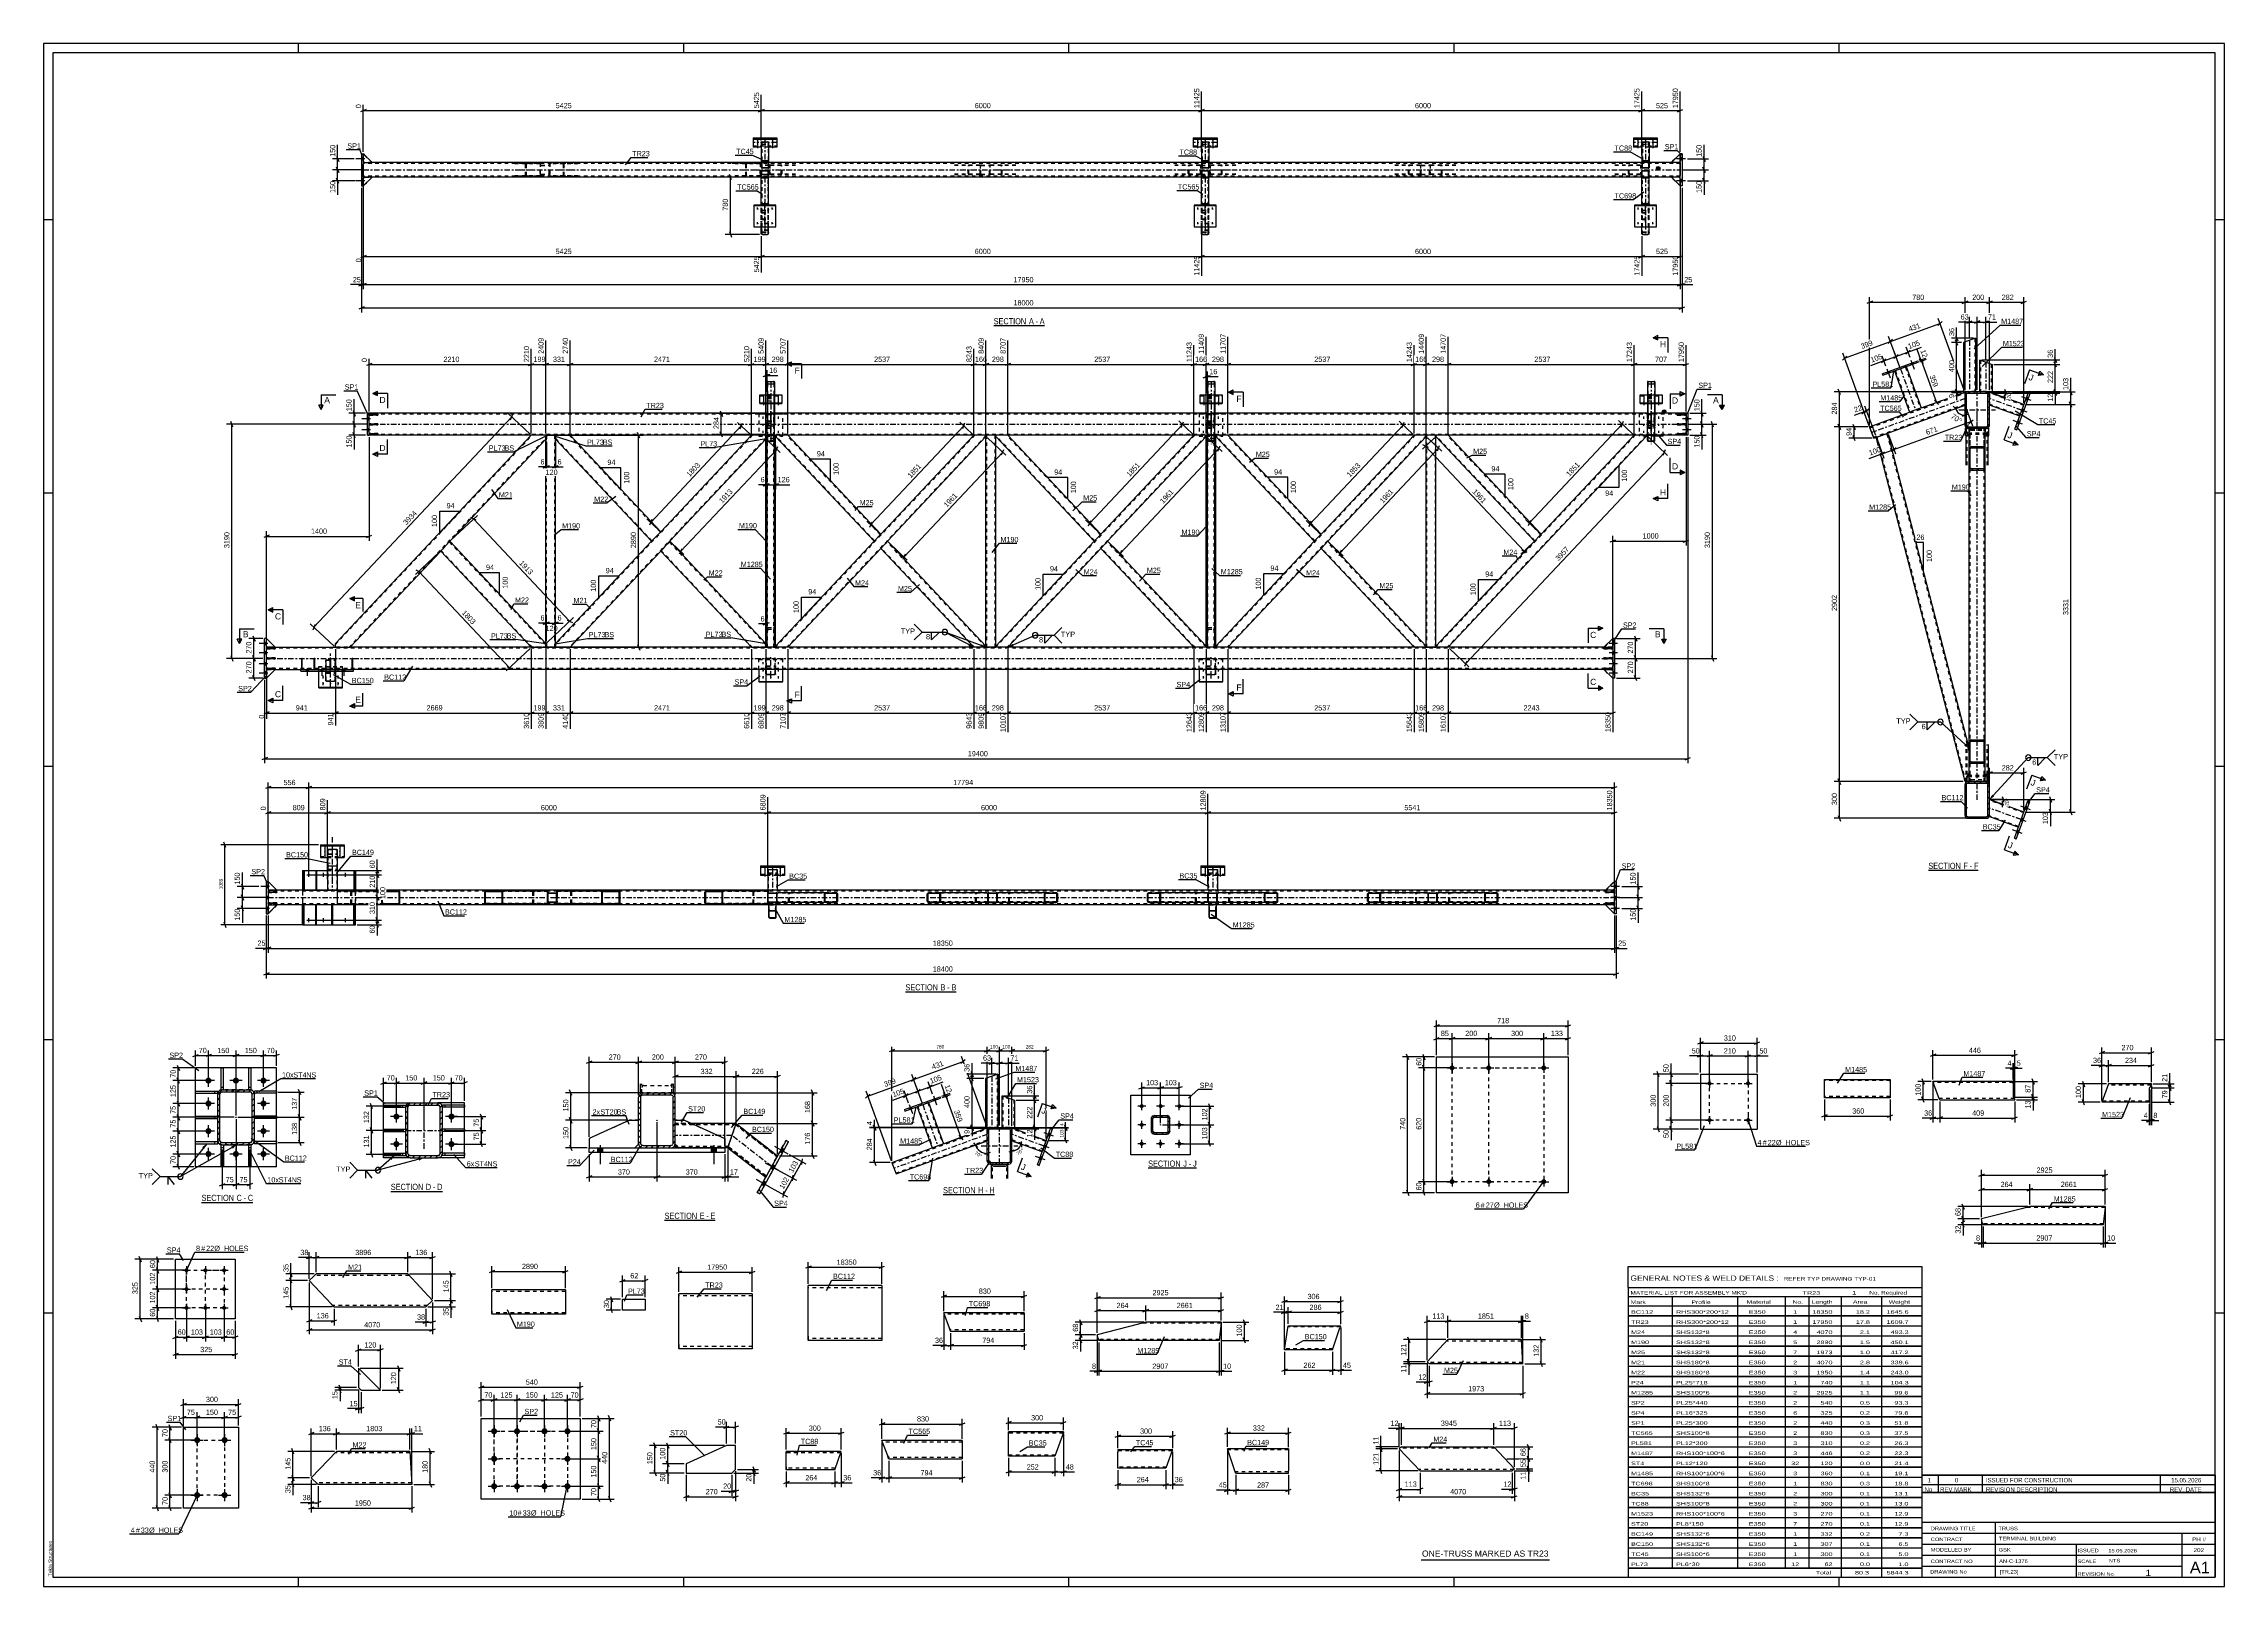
# Paper-space layout 'Layout1' of a CAD drawing. Header units: millimetres. Extents: x 0 to 1189, y 0 to 841.
# The model-space entities are those that its viewports show. They can reach past a viewport. Long polylines and large blocks are cut down to what shows.
import ezdxf

# ---------------------------------------------------------------- set-up
doc = ezdxf.new("R2010")
doc.units = ezdxf.units.MM
doc.linetypes.add('DXK_LINE_DOT2', pattern=[3.9198, 1.9599, -1.9599])
doc.linetypes.add('DXK_LINE_DOT3', pattern=[5.9187, 2.979, -0.9799, 0.9799, -0.9799])
doc.layers.add('Viewport layer', color=7, linetype='Continuous', plot=False)
doc.styles.add('Arial', font='ARIAL.TTF', dxfattribs={"height": 0.2})
doc.styles.add('Arial Narrow', font='ARIALN.TTF', dxfattribs={"height": 0.2})

# ---------------------------------------------------------------- blocks, each defined once
blk = doc.blocks.new('Unknown-405118385-18 - 4820')
at = {"color": 6, "linetype": 'Continuous'}
blk.add_line((490.4, 213.6), (518.4, 213.6), dxfattribs=at)
at = {"color": 0, "linetype": 'Continuous'}
blk.add_wipeout([(508.5, 214.3), (508.5, 217.8), (490.4, 217.8), (490.4, 214.3)], dxfattribs=at)
blk.add_wipeout([(512.3, 214.3), (512.3, 217.8), (509.5, 217.8), (509.5, 214.3)], dxfattribs=at)
at = {"color": 7, "linetype": 'Continuous', "style": 'Arial Narrow'}
blk.add_text('SECTION ', height=3.34, dxfattribs=at).set_placement((490.4, 214.3))
at = {"color": 0, "linetype": 'Continuous'}
blk.add_wipeout([(514.6, 214.3), (514.6, 217.8), (513.4, 217.8), (513.4, 214.3)], dxfattribs=at)
blk.add_wipeout([(518.4, 214.3), (518.4, 217.8), (515.7, 217.8), (515.7, 214.3)], dxfattribs=at)
at = {"color": 7, "linetype": 'Continuous', "style": 'Arial Narrow'}
for s, p in [('H', (509.5, 214.3)), ('-', (513.4, 214.3)), ('H', (515.7, 214.3))]:
    blk.add_text(s, height=3.34, dxfattribs=at).set_placement(p)
blk = doc.blocks.new('Unknown-405118385-50797')
at = {"color": 7, "linetype": 'Continuous'}
for p, q in [((864, 174.3), (1024, 174.3)), ((864, 163), (864, 174.3)), ((1024, 174.3), (1024, 163)), ((864, 163), (1024, 163)), ((864, 163), (864, 158)), ((864, 158), (1024, 158)), ((864, 158), (864, 153)), ((888, 158), (888, 153)), ((923.5, 158), (923.5, 153)), ((949.5, 158), (949.5, 153)), ((962.5, 158), (962.5, 153)), ((980, 158), (980, 153)), ((1002, 158), (1002, 153)), ((1024, 163), (1024, 158)), ((1024, 158), (1024, 153)), ((864, 153), (1024, 153)), ((864, 153), (864, 147.6)), ((864, 153), (1024, 153)), ((864, 147.6), (1024, 147.6)), ((864, 147.5), (864, 142.1)), ((864, 147.5), (1024, 147.5)), ((888, 153), (888, 147.5)), ((888, 147.5), (888, 142)), ((923.5, 153), (923.5, 147.5)), ((923.5, 147.5), (923.5, 142)), ((949.5, 153), (949.5, 147.5)), ((949.5, 147.5), (949.5, 142)), ((962.5, 153), (962.5, 147.5)), ((962.5, 147.5), (962.5, 142)), ((980, 153), (980, 147.5)), ((980, 147.5), (980, 142)), ((1002, 153), (1002, 147.5)), ((1002, 147.5), (1002, 142)), ((1024, 153), (1024, 147.6)), ((1024, 147.5), (1024, 142.1)), ((864, 142.1), (1024, 142.1)), ((864, 142), (864, 136.6)), ((864, 142), (1024, 142)), ((864, 136.6), (1024, 136.6)), ((864, 136.5), (864, 131.1)), ((864, 136.5), (1024, 136.5)), ((864, 131.1), (1024, 131.1)), ((864, 131), (864, 125.6)), ((864, 131), (1024, 131)), ((888, 142), (888, 136.5)), ((888, 136.5), (888, 131)), ((888, 131), (888, 125.5)), ((923.5, 142), (923.5, 136.5)), ((923.5, 136.5), (923.5, 131)), ((923.5, 131), (923.5, 125.5)), ((949.5, 142), (949.5, 136.5)), ((949.5, 136.5), (949.5, 131)), ((949.5, 131), (949.5, 125.5)), ((962.5, 142), (962.5, 136.5)), ((962.5, 136.5), (962.5, 131)), ((962.5, 131), (962.5, 125.5)), ((980, 142), (980, 136.5)), ((980, 136.5), (980, 131)), ((980, 131), (980, 125.5)), ((1002, 142), (1002, 136.5)), ((1002, 136.5), (1002, 131)), ((1002, 131), (1002, 125.5)), ((1024, 142), (1024, 136.6)), ((1024, 136.5), (1024, 131.1)), ((1024, 131), (1024, 125.6)), ((864, 125.6), (1024, 125.6)), ((864, 125.5), (864, 120.1)), ((864, 125.5), (1024, 125.5)), ((864, 120.1), (1024, 120.1)), ((864, 120), (864, 114.6)), ((864, 120), (1024, 120)), ((888, 125.5), (888, 120)), ((888, 120), (888, 114.5)), ((923.5, 125.5), (923.5, 120)), ((923.5, 120), (923.5, 114.5)), ((949.5, 125.5), (949.5, 120)), ((949.5, 120), (949.5, 114.5)), ((962.5, 125.5), (962.5, 120)), ((962.5, 120), (962.5, 114.5)), ((980, 125.5), (980, 120)), ((980, 120), (980, 114.5)), ((1002, 125.5), (1002, 120)), ((1002, 120), (1002, 114.5)), ((1024, 125.5), (1024, 120.1)), ((1024, 120), (1024, 114.6)), ((864, 114.6), (1024, 114.6)), ((864, 114.5), (864, 109.1)), ((864, 114.5), (1024, 114.5)), ((864, 109.1), (1024, 109.1)), ((864, 109), (864, 103.6)), ((864, 109), (1024, 109)), ((888, 114.5), (888, 109)), ((888, 109), (888, 103.5)), ((923.5, 114.5), (923.5, 109)), ((923.5, 109), (923.5, 103.5)), ((949.5, 114.5), (949.5, 109)), ((949.5, 109), (949.5, 103.5)), ((962.5, 114.5), (962.5, 109)), ((962.5, 109), (962.5, 103.5)), ((980, 114.5), (980, 109)), ((980, 109), (980, 103.5)), ((1002, 114.5), (1002, 109)), ((1002, 109), (1002, 103.5)), ((1024, 114.5), (1024, 109.1)), ((1024, 109), (1024, 103.6)), ((864, 103.6), (1024, 103.6)), ((864, 103.5), (864, 98.1)), ((864, 103.5), (1024, 103.5)), ((864, 98.1), (1024, 98.1)), ((864, 98), (864, 92.6)), ((864, 98), (1024, 98)), ((888, 103.5), (888, 98)), ((888, 98), (888, 92.5)), ((923.5, 103.5), (923.5, 98)), ((923.5, 98), (923.5, 92.5)), ((949.5, 103.5), (949.5, 98)), ((949.5, 98), (949.5, 92.5)), ((962.5, 103.5), (962.5, 98)), ((962.5, 98), (962.5, 92.5)), ((980, 103.5), (980, 98)), ((980, 98), (980, 92.5)), ((1002, 103.5), (1002, 98)), ((1002, 98), (1002, 92.5)), ((1024, 103.5), (1024, 98.1)), ((1024, 98), (1024, 92.6)), ((864, 92.6), (1024, 92.6)), ((864, 92.5), (864, 87.1)), ((864, 92.5), (1024, 92.5)), ((864, 87.1), (1024, 87.1)), ((864, 87), (864, 81.6)), ((864, 87), (1024, 87)), ((888, 92.5), (888, 87)), ((888, 87), (888, 81.5)), ((923.5, 92.5), (923.5, 87)), ((923.5, 87), (923.5, 81.5)), ((949.5, 92.5), (949.5, 87)), ((949.5, 87), (949.5, 81.5)), ((962.5, 92.5), (962.5, 87)), ((962.5, 87), (962.5, 81.5)), ((980, 92.5), (980, 87)), ((980, 87), (980, 81.5)), ((1002, 92.5), (1002, 87)), ((1002, 87), (1002, 81.5)), ((1024, 92.5), (1024, 87.1)), ((1024, 87), (1024, 81.6)), ((864, 81.6), (1024, 81.6)), ((864, 81.5), (864, 76.1)), ((864, 81.5), (1024, 81.5)), ((864, 76.1), (1024, 76.1)), ((864, 76), (864, 70.6)), ((864, 76), (1024, 76)), ((888, 81.5), (888, 76)), ((888, 76), (888, 70.5)), ((923.5, 81.5), (923.5, 76)), ((923.5, 76), (923.5, 70.5)), ((949.5, 81.5), (949.5, 76)), ((949.5, 76), (949.5, 70.5)), ((962.5, 81.5), (962.5, 76)), ((962.5, 76), (962.5, 70.5)), ((980, 81.5), (980, 76)), ((980, 76), (980, 70.5)), ((1002, 81.5), (1002, 76)), ((1002, 76), (1002, 70.5)), ((1024, 81.5), (1024, 76.1)), ((1024, 76), (1024, 70.6)), ((864, 70.6), (1024, 70.6)), ((864, 70.5), (864, 65.1)), ((864, 70.5), (1024, 70.5)), ((864, 65.1), (1024, 65.1)), ((864, 65), (864, 59.6)), ((864, 65), (1024, 65)), ((864, 59.6), (1024, 59.6)), ((864, 59.5), (864, 54.1)), ((864, 59.5), (1024, 59.5)), ((888, 70.5), (888, 65)), ((888, 65), (888, 59.5)), ((888, 59.5), (888, 54)), ((923.5, 70.5), (923.5, 65)), ((923.5, 65), (923.5, 59.5)), ((923.5, 59.5), (923.5, 54)), ((949.5, 70.5), (949.5, 65)), ((949.5, 65), (949.5, 59.5)), ((949.5, 59.5), (949.5, 54)), ((962.5, 70.5), (962.5, 65)), ((962.5, 65), (962.5, 59.5)), ((962.5, 59.5), (962.5, 54)), ((980, 70.5), (980, 65)), ((980, 65), (980, 59.5)), ((980, 59.5), (980, 54)), ((1002, 70.5), (1002, 65)), ((1002, 65), (1002, 59.5)), ((1002, 59.5), (1002, 54)), ((1024, 70.5), (1024, 65.1)), ((1024, 65), (1024, 59.6)), ((1024, 59.5), (1024, 54.1)), ((864, 54.1), (1024, 54.1)), ((864, 54), (864, 48.6)), ((864, 54), (1024, 54)), ((864, 48.6), (1024, 48.6)), ((864, 48.5), (864, 43.1)), ((864, 48.5), (1024, 48.5)), ((888, 54), (888, 48.5)), ((888, 48.5), (888, 43)), ((923.5, 54), (923.5, 48.5)), ((923.5, 48.5), (923.5, 43)), ((949.5, 54), (949.5, 48.5)), ((949.5, 48.5), (949.5, 43)), ((962.5, 54), (962.5, 48.5)), ((962.5, 48.5), (962.5, 43)), ((980, 54), (980, 48.5)), ((980, 48.5), (980, 43)), ((1002, 54), (1002, 48.5)), ((1002, 48.5), (1002, 43)), ((1024, 54), (1024, 48.6)), ((1024, 48.5), (1024, 43.1)), ((864, 43.1), (1024, 43.1)), ((864, 43), (864, 37.6)), ((864, 43), (1024, 43)), ((864, 37.6), (1024, 37.6)), ((864, 37.5), (864, 32.1)), ((864, 37.5), (1024, 37.5)), ((888, 43), (888, 37.5)), ((888, 37.5), (888, 32)), ((923.5, 43), (923.5, 37.5)), ((923.5, 37.5), (923.5, 32)), ((949.5, 43), (949.5, 37.5)), ((949.5, 37.5), (949.5, 32)), ((962.5, 43), (962.5, 37.5)), ((962.5, 37.5), (962.5, 32)), ((980, 43), (980, 37.5)), ((980, 37.5), (980, 32)), ((1002, 43), (1002, 37.5)), ((1002, 37.5), (1002, 32)), ((1024, 43), (1024, 37.6)), ((1024, 37.5), (1024, 32.1)), ((864, 32.1), (1024, 32.1)), ((864, 32), (864, 26.6)), ((864, 32), (1024, 32)), ((864, 26.6), (1024, 26.6)), ((864, 26.5), (864, 21.1)), ((864, 26.5), (1024, 26.5)), ((888, 32), (888, 26.5)), ((888, 26.5), (888, 21)), ((923.5, 32), (923.5, 26.5)), ((923.5, 26.5), (923.5, 21)), ((949.5, 32), (949.5, 26.5)), ((949.5, 26.5), (949.5, 21)), ((962.5, 32), (962.5, 26.5)), ((962.5, 26.5), (962.5, 21)), ((980, 32), (980, 26.5)), ((980, 26.5), (980, 21)), ((1002, 32), (1002, 26.5)), ((1002, 26.5), (1002, 21)), ((1024, 32), (1024, 26.6)), ((1024, 26.5), (1024, 21.1)), ((864, 21.1), (1024, 21.1)), ((864, 21), (864, 15.6)), ((864, 21), (1024, 21)), ((864, 15.6), (1024, 15.6)), ((864, 15.5), (864, 10.1)), ((864, 15.5), (1024, 15.5)), ((888, 21), (888, 15.5)), ((888, 15.5), (888, 10)), ((923.5, 21), (923.5, 15.5)), ((923.5, 15.5), (923.5, 10)), ((949.5, 21), (949.5, 15.5)), ((949.5, 15.5), (949.5, 10)), ((962.5, 21), (962.5, 15.5)), ((962.5, 15.5), (962.5, 10)), ((980, 21), (980, 15.5)), ((980, 15.5), (980, 10)), ((1002, 21), (1002, 15.5)), ((1002, 15.5), (1002, 10)), ((1024, 21), (1024, 15.6)), ((1024, 15.5), (1024, 10.1)), ((864, 10.1), (1024, 10.1)), ((864, 10), (1024, 10)), ((864, 10), (864, 5)), ((864, 5), (1024, 5)), ((980, 10), (980, 5)), ((1002, 10), (1002, 5)), ((1024, 10), (1024, 5))]:
    blk.add_line(p, q, dxfattribs=at)
at = {"color": 7, "style": 'Arial Narrow'}
for s, height, width, p in [('GENERAL NOTES & WELD DETAILS :', 2.863, 1.4, (865.2, 166.6)), ('REFER TYP DRAWING TYP-01', 1.909, 1.6, (948.7, 166.7)), ("MATERIAL LIST FOR ASSEMBLY MK'D", 1.909, 1.6, (865.2, 159.1)), ('Mark', 1.91, 1.7, (865.3, 154)), ('Profile', 1.91, 1.7, (898.4, 154)), ('Material', 1.91, 1.7, (928.5, 154.1)), ('No.', 1.91, 1.7, (953.5, 154.1)), ('TR23', 1.91, 1.794707, (959, 159)), ('Length', 1.91, 1.7, (964, 154.1)), ('1', 1.91, 1.794707, (986.1, 159.1)), ('Area', 1.91, 1.7, (986.5, 154.1)), ('No. Required', 1.909, 1.6, (995.4, 159.1)), ('Weight', 1.91, 1.7, (1006, 154.1))]:
    blk.add_text(s, height=height, dxfattribs=dict(at, width=width)).set_placement(p)
at = {"color": 7, "linetype": 'Continuous', "style": 'Arial Narrow'}
for s, height, width, p in [('TR23', 1.91, 1.794707, (865.5, 143.1)), ('BC112', 1.91, 1.794707, (865.5, 148.6)), ('RHS300*200*12', 1.909, 1.794707, (890, 148.6)), ('RHS300*200*12', 1.909, 1.794707, (890, 143.1)), ('E350', 1.91, 1.794707, (929.7, 148.6)), ('E350', 1.91, 1.794707, (929.7, 143.1)), ('1', 1.91, 1.794707, (953.9, 148.6)), ('1', 1.91, 1.794707, (953.9, 143.1)), ('18350', 1.91, 1.794707, (964.4, 148.6)), ('17950', 1.91, 1.794707, (964.4, 143.1)), ('18.2', 1.91, 1.794707, (988.1, 148.6)), ('17.8', 1.91, 1.794707, (988.1, 143.1)), ('1645.6', 1.91, 1.794707, (1004.8, 148.6)), ('1609.7', 1.91, 1.794707, (1004.8, 143.1)), ('M24', 1.91, 1.794707, (865.5, 137.6)), ('M190', 1.91, 1.794707, (865.5, 132.1)), ('SHS132*8', 1.91, 1.794707, (890, 137.6)), ('SHS132*8', 1.91, 1.794707, (890, 132.1)), ('E350', 1.91, 1.794707, (929.7, 137.6)), ('E350', 1.91, 1.794707, (929.7, 132.1)), ('4', 1.91, 1.794707, (953.9, 137.6)), ('5', 1.91, 1.794707, (953.9, 132.1)), ('4070', 1.91, 1.794707, (966.6, 137.6)), ('2890', 1.91, 1.794707, (966.6, 132.1)), ('2.1', 1.91, 1.794707, (990.3, 137.6)), ('1.5', 1.91, 1.794707, (990.3, 132.1)), ('493.3', 1.91, 1.794707, (1007, 137.6)), ('450.1', 1.91, 1.794707, (1007, 132.1)), ('M25', 1.91, 1.794707, (865.5, 126.6)), ('M21', 1.91, 1.794707, (865.5, 121.1)), ('SHS132*8', 1.91, 1.794707, (890, 126.6)), ('SHS180*8', 1.91, 1.794707, (890, 121.1)), ('E350', 1.91, 1.794707, (929.7, 126.6)), ('E350', 1.91, 1.794707, (929.7, 121.1)), ('7', 1.91, 1.794707, (953.9, 126.6)), ('2', 1.91, 1.794707, (953.9, 121.1)), ('4070', 1.91, 1.794707, (966.6, 121.1)), ('1973', 1.91, 1.794707, (966.6, 126.6)), ('2.8', 1.91, 1.794707, (990.3, 121.1)), ('1.0', 1.91, 1.794707, (990.3, 126.6)), ('417.2', 1.91, 1.794707, (1007, 126.6)), ('339.6', 1.91, 1.794707, (1007, 121.1)), ('M22', 1.91, 1.794707, (865.5, 115.6)), ('P24', 1.91, 1.794707, (865.5, 110.1)), ('SHS180*8', 1.91, 1.794707, (890, 115.6)), ('PL25*718', 1.91, 1.794707, (890, 110.1)), ('E350', 1.91, 1.794707, (929.7, 115.6)), ('E350', 1.91, 1.794707, (929.7, 110.1)), ('3', 1.91, 1.794707, (953.9, 115.6)), ('1', 1.91, 1.794707, (953.9, 110.1)), ('1950', 1.91, 1.794707, (966.6, 115.6)), ('740', 1.91, 1.794707, (968.8, 110.1)), ('1.4', 1.91, 1.794707, (990.3, 115.6)), ('1.1', 1.91, 1.794707, (990.3, 110.1)), ('243.0', 1.91, 1.794707, (1007, 115.6)), ('104.3', 1.91, 1.794707, (1007, 110.1)), ('SP2', 1.91, 1.794707, (865.5, 99.1)), ('SP4', 1.91, 1.794707, (865.5, 93.6)), ('M1285', 1.91, 1.794707, (865.5, 104.6)), ('SHS100*6', 1.91, 1.794707, (890, 104.6)), ('PL25*440', 1.91, 1.794707, (890, 99.1)), ('PL16*325', 1.91, 1.794707, (890, 93.6)), ('E350', 1.91, 1.794707, (929.7, 104.6)), ('E350', 1.91, 1.794707, (929.7, 99.1)), ('E350', 1.91, 1.794707, (929.7, 93.6)), ('2', 1.91, 1.794707, (953.9, 104.6)), ('2', 1.91, 1.794707, (953.9, 99.1)), ('6', 1.91, 1.794707, (953.9, 93.6)), ('2925', 1.91, 1.794707, (966.6, 104.6)), ('540', 1.91, 1.794707, (968.8, 99.1)), ('325', 1.91, 1.794707, (968.8, 93.6)), ('0.5', 1.91, 1.794707, (990.3, 99.1)), ('0.2', 1.91, 1.794707, (990.3, 93.6)), ('1.1', 1.91, 1.794707, (990.3, 104.6)), ('99.6', 1.91, 1.794707, (1009.1, 104.6)), ('93.3', 1.91, 1.794707, (1009.1, 99.1)), ('79.6', 1.91, 1.794707, (1009.1, 93.6)), ('TC565', 1.91, 1.794707, (865.5, 82.6)), ('SP1', 1.91, 1.794707, (865.5, 88.1)), ('SHS100*8', 1.91, 1.794707, (890, 82.6)), ('PL25*300', 1.91, 1.794707, (890, 88.1)), ('E350', 1.91, 1.794707, (929.7, 88.1)), ('E350', 1.91, 1.794707, (929.7, 82.6)), ('2', 1.91, 1.794707, (953.9, 88.1)), ('2', 1.91, 1.794707, (953.9, 82.6)), ('440', 1.91, 1.794707, (968.8, 88.1)), ('830', 1.91, 1.794707, (968.8, 82.6)), ('0.3', 1.91, 1.794707, (990.3, 88.1)), ('0.3', 1.91, 1.794707, (990.3, 82.6)), ('51.8', 1.91, 1.794707, (1009.1, 88.1)), ('37.5', 1.91, 1.794707, (1009.1, 82.6)), ('PL581', 1.91, 1.794707, (865.5, 77.1)), ('M1487', 1.91, 1.794707, (865.5, 71.6)), ('PL12*300', 1.91, 1.794707, (890, 77.1)), ('RHS100*100*6', 1.909, 1.794707, (890, 71.6)), ('E350', 1.91, 1.794707, (929.7, 77.1)), ('E350', 1.91, 1.794707, (929.7, 71.6)), ('3', 1.91, 1.794707, (953.9, 77.1)), ('3', 1.91, 1.794707, (953.9, 71.6)), ('310', 1.91, 1.794707, (968.8, 77.1)), ('446', 1.91, 1.794707, (968.8, 71.6)), ('0.2', 1.91, 1.794707, (990.3, 77.1)), ('0.2', 1.91, 1.794707, (990.3, 71.6)), ('26.3', 1.91, 1.794707, (1009.1, 77.1)), ('22.3', 1.91, 1.794707, (1009.1, 71.6)), ('ST4', 1.91, 1.794707, (865.5, 66.1)), ('M1485', 1.91, 1.794707, (865.5, 60.6)), ('PL12*120', 1.91, 1.794707, (890, 66.1)), ('RHS100*100*6', 1.909, 1.794707, (890, 60.6)), ('E350', 1.91, 1.794707, (929.7, 66.1)), ('E350', 1.91, 1.794707, (929.7, 60.6)), ('32', 1.91, 1.794707, (952.8, 66.1)), ('3', 1.91, 1.794707, (953.9, 60.6)), ('360', 1.91, 1.794707, (968.8, 60.6)), ('120', 1.91, 1.794707, (968.8, 66.1)), ('0.0', 1.91, 1.794707, (990.3, 66.1)), ('0.1', 1.91, 1.794707, (990.3, 60.6)), ('21.4', 1.91, 1.794707, (1009.1, 66.1)), ('19.1', 1.91, 1.794707, (1009.1, 60.6)), ('TC698', 1.91, 1.794707, (865.5, 55.1)), ('BC35', 1.91, 1.794707, (865.5, 49.6)), ('SHS100*8', 1.91, 1.794707, (890, 55.1)), ('SHS132*6', 1.91, 1.794707, (890, 49.6)), ('E350', 1.91, 1.794707, (929.7, 55.1)), ('E350', 1.91, 1.794707, (929.7, 49.6)), ('2', 1.91, 1.794707, (953.9, 49.6)), ('1', 1.91, 1.794707, (953.9, 55.1)), ('830', 1.91, 1.794707, (968.8, 55.1)), ('300', 1.91, 1.794707, (968.8, 49.6)), ('0.3', 1.91, 1.794707, (990.3, 55.1)), ('0.1', 1.91, 1.794707, (990.3, 49.6)), ('18.8', 1.91, 1.794707, (1009.1, 55.1)), ('13.1', 1.91, 1.794707, (1009.1, 49.6)), ('TC88', 1.91, 1.794707, (865.5, 44.1)), ('M1523', 1.91, 1.794707, (865.5, 38.6)), ('SHS100*8', 1.91, 1.794707, (890, 44.1)), ('RHS100*100*6', 1.909, 1.794707, (890, 38.6)), ('E350', 1.91, 1.794707, (929.7, 44.1)), ('E350', 1.91, 1.794707, (929.7, 38.6)), ('3', 1.91, 1.794707, (953.9, 38.6)), ('2', 1.91, 1.794707, (953.9, 44.1)), ('300', 1.91, 1.794707, (968.8, 44.1)), ('270', 1.91, 1.794707, (968.8, 38.6)), ('0.1', 1.91, 1.794707, (990.3, 44.1)), ('0.1', 1.91, 1.794707, (990.3, 38.6)), ('13.0', 1.91, 1.794707, (1009.1, 44.1)), ('12.9', 1.91, 1.794707, (1009.1, 38.6)), ('ST20', 1.91, 1.794707, (865.5, 33.1)), ('BC149', 1.91, 1.794707, (865.5, 27.6)), ('BC150', 1.91, 1.794707, (865.5, 22.1)), ('SHS132*6', 1.91, 1.794707, (890, 27.6)), ('SHS132*6', 1.91, 1.794707, (890, 22.1)), ('PL8*150', 1.91, 1.794707, (890, 33.1)), ('E350', 1.91, 1.794707, (929.7, 33.1)), ('E350', 1.91, 1.794707, (929.7, 27.6)), ('E350', 1.91, 1.794707, (929.7, 22.1)), ('7', 1.91, 1.794707, (953.9, 33.1)), ('1', 1.91, 1.794707, (953.9, 27.6)), ('1', 1.91, 1.794707, (953.9, 22.1)), ('332', 1.91, 1.794707, (968.8, 27.6)), ('307', 1.91, 1.794707, (968.8, 22.1)), ('270', 1.91, 1.794707, (968.8, 33.1)), ('0.1', 1.91, 1.794707, (990.3, 33.1)), ('0.2', 1.91, 1.794707, (990.3, 27.6)), ('0.1', 1.91, 1.794707, (990.3, 22.1)), ('12.9', 1.91, 1.794707, (1009.1, 33.1)), ('7.3', 1.91, 1.794707, (1011.3, 27.6)), ('6.5', 1.91, 1.794707, (1011.3, 22.1)), ('TC45', 1.91, 1.794707, (865.5, 16.6)), ('PL73', 1.91, 1.794707, (865.5, 11.1)), ('SHS100*6', 1.91, 1.794707, (890, 16.6)), ('PL6*30', 1.91, 1.794707, (890, 11.1)), ('E350', 1.91, 1.794707, (929.7, 16.6)), ('E350', 1.91, 1.794707, (929.7, 11.1)), ('12', 1.91, 1.794707, (952.8, 11.1)), ('1', 1.91, 1.794707, (953.9, 16.6)), ('300', 1.91, 1.794707, (968.8, 16.6)), ('62', 1.91, 1.794707, (971, 11.1)), ('0.1', 1.91, 1.794707, (990.3, 16.6)), ('0.0', 1.91, 1.794707, (990.3, 11.1)), ('5.0', 1.91, 1.794707, (1011.3, 16.6)), ('1.0', 1.91, 1.794707, (1011.3, 11.1)), ('Total', 1.91, 1.7, (966.3, 6.5)), ('80.3', 1.91, 1.794707, (987.6, 6.5)), ('5844.3', 1.91, 1.794707, (1004.8, 6.5))]:
    blk.add_text(s, height=height, dxfattribs=dict(at, width=width)).set_placement(p)
blk = doc.blocks.new('Unknown-405118385-1163')
at = {"color": 5, "linetype": 'Continuous'}
for p, q in [((1189, 841), (0, 841)), ((0, 841), (0, 0)), ((1184, 836), (5, 836)), ((5, 836), (5, 5)), ((139, 836), (139, 841)), ((349, 836), (349, 841)), ((559, 836), (559, 841)), ((769, 836), (769, 841)), ((979, 836), (979, 841)), ((1184, 5), (1184, 836)), ((1189, 0), (1189, 841)), ((5, 745), (0, 745)), ((1189, 745), (1184, 745)), ((5, 596), (0, 596)), ((1189, 596), (1184, 596)), ((5, 447), (0, 447)), ((1189, 447), (1184, 447)), ((5, 298), (0, 298)), ((1189, 298), (1184, 298)), ((5, 149), (0, 149)), ((1189, 149), (1184, 149)), ((0, 0), (1189, 0)), ((5, 5), (1184, 5)), ((139, 0), (139, 5)), ((349, 0), (349, 5)), ((559, 0), (559, 5)), ((769, 0), (769, 5)), ((979, 0), (979, 5))]:
    blk.add_line(p, q, dxfattribs=at)
at = {"color": 174, "linetype": 'Continuous', "style": 'Arial'}
blk.add_text('Tekla Structures', height=1.91, rotation=90, dxfattribs=at).set_placement((4.5, 5.5))
blk = doc.blocks.new('Unknown-405118385-50795')
at = {"color": 7, "linetype": 'Continuous'}
for p, q in [((1024, 51.1), (1024, 5)), ((1024, 51.1), (1184, 51.1)), ((1184, 51), (1184, 5)), ((1024, 35), (1184, 35)), ((1024, 29), (1184, 29)), ((1064.1, 35), (1064.1, 5)), ((1166, 5.1), (1166, 29.1)), ((1024, 23), (1184, 23)), ((1024, 17), (1184, 17)), ((1108.1, 23), (1108.1, 5)), ((1024, 11), (1166, 11)), ((1024, 5), (1184, 5))]:
    blk.add_line(p, q, dxfattribs=at)
at = {"color": 7, "style": 'Arial Narrow'}
for s, height, width, p in [('CONTRACT', 1.91, 1.425378, (1028.9, 24.7)), ('DRAWING TITLE', 1.909, 1.425378, (1028.9, 30.6)), ('TRUSS', 1.91, 1.425378, (1065.8, 30.6)), ('TERMINAL BUILDING', 1.909, 1.425378, (1066.1, 25.1)), ('CONTRACT NO', 1.909, 1.425378, (1028.9, 12.7)), ('MODELLED BY', 1.909, 1.425378, (1028.9, 19)), ('GSK', 1.91, 1.425378, (1065.9, 19)), ('AN-C-1376', 1.91, 1.425378, (1066.2, 12.8)), ('SCALE', 1.91, 1.425378, (1108.9, 12.7)), ('ISSUED', 1.91, 1.425378, (1108.9, 18.6)), ('15.05.2026', 1.91, 1.425378, (1125.7, 18.5)), ('A1', 6.2, 1.25, (1170.2, 7.2)), ('DRAWING No', 1.91, 1.425378, (1028.6, 7)), ('[TR.23]', 1.91, 1.425378, (1066.5, 7)), ('REVISION No.', 1.909, 1.425378, (1108.9, 5.8)), ('1', 3.34, 1.5, (1145.9, 5.7))]:
    blk.add_text(s, height=height, dxfattribs=dict(at, width=width)).set_placement(p)
at = {"color": 7, "linetype": 'Continuous', "style": 'Arial Narrow'}
for s, height, width, p in [('PH #', 2.1, 1.42538, (1171.4, 24.6)), ('NTS', 1.91, 1.425378, (1126, 13.1)), ('202', 2.1, 1.42538, (1172.2, 18.7))]:
    blk.add_text(s, height=height, dxfattribs=dict(at, width=width)).set_placement(p)
blk = doc.blocks.new('Unknown-405118385-50796')
at = {"color": 7, "linetype": 'Continuous'}
for p, q in [((1024, 60.6), (1184, 60.6)), ((1184, 60.6), (1024, 60.6)), ((1024, 60.6), (1024, 55.6)), ((1033, 60.6), (1033, 55.6)), ((1057, 60.6), (1057, 55.6)), ((1154, 60.6), (1154, 55.6)), ((1184, 60.6), (1184, 55.6)), ((1024, 55.6), (1184, 55.6)), ((1024, 55.6), (1024, 51.1)), ((1024, 55.6), (1184, 55.6)), ((1184, 51.1), (1024, 51.1)), ((1033, 55.6), (1033, 51.1)), ((1057, 55.6), (1057, 51.1)), ((1154, 55.6), (1154, 51.1)), ((1184, 55.6), (1184, 51.1))]:
    blk.add_line(p, q, dxfattribs=at)
at = {"color": 7, "linetype": 'Continuous', "style": 'Arial Narrow'}
for s, height, width, p in [('No', 2.39, 1.2, (1025.5, 51.6)), ('1', 2.39, 1.196471, (1027.2, 56.7)), ('REV MARK', 2.39, 1.2, (1034, 51.6)), ('0', 2.39, 1.196471, (1042, 56.7)), ('ISSUED FOR CONSTRUCTION', 2.386, 1.196471, (1059, 56.7)), ('REVISION DESCRIPTION', 2.386, 1.2, (1059, 51.6)), ('REV. DATE', 2.39, 1.2, (1159.3, 51.6)), ('15.05.2026', 2.39, 1.196471, (1160, 56.7))]:
    blk.add_text(s, height=height, dxfattribs=dict(at, width=width)).set_placement(p)
blk = doc.blocks.new('Unknown-405118385-50798')
at = {"color": 7, "linetype": 'Continuous'}
blk.add_line((751, 14.5), (821, 14.5), dxfattribs=at)
at = {"color": 7, "style": 'Arial'}
blk.add_text('ONE-TRUSS MARKED AS TR23', height=3.343, dxfattribs=at).set_placement((751.5, 16.2))
blk = doc.blocks.new('Unknown-405118385-12 - 3258')
at = {"color": 6, "linetype": 'Continuous'}
blk.add_line((518, 687.3), (545.7, 687.3), dxfattribs=at)
at = {"color": 0, "linetype": 'Continuous'}
blk.add_wipeout([(536.1, 688), (536.1, 691.5), (518, 691.5), (518, 688)], dxfattribs=at)
blk.add_wipeout([(539.8, 688), (539.8, 691.5), (537.2, 691.5), (537.2, 688)], dxfattribs=at)
at = {"color": 7, "linetype": 'Continuous', "style": 'Arial Narrow'}
blk.add_text('SECTION ', height=3.34, dxfattribs=at).set_placement((518, 688))
at = {"color": 0, "linetype": 'Continuous'}
blk.add_wipeout([(542.1, 688), (542.1, 691.5), (540.8, 691.5), (540.8, 688)], dxfattribs=at)
blk.add_wipeout([(545.7, 688), (545.7, 691.5), (543.1, 691.5), (543.1, 688)], dxfattribs=at)
at = {"color": 7, "linetype": 'Continuous', "style": 'Arial Narrow'}
for s, p in [('A', (537.2, 688)), ('A', (543.1, 688)), ('-', (540.8, 688))]:
    blk.add_text(s, height=3.34, dxfattribs=at).set_placement(p)
blk = doc.blocks.new('Unknown-405118385-13 - 3654')
at = {"color": 6, "linetype": 'Continuous'}
blk.add_line((469.9, 324.1), (497.5, 324.1), dxfattribs=at)
at = {"color": 0, "linetype": 'Continuous'}
blk.add_wipeout([(488, 324.9), (488, 328.4), (469.9, 328.4), (469.9, 324.9)], dxfattribs=at)
blk.add_wipeout([(491.6, 324.9), (491.6, 328.4), (489, 328.4), (489, 324.9)], dxfattribs=at)
at = {"color": 7, "linetype": 'Continuous', "style": 'Arial Narrow'}
blk.add_text('SECTION ', height=3.34, dxfattribs=at).set_placement((469.9, 324.9))
at = {"color": 0, "linetype": 'Continuous'}
blk.add_wipeout([(493.9, 324.9), (493.9, 328.4), (492.6, 328.4), (492.6, 324.9)], dxfattribs=at)
blk.add_wipeout([(497.5, 324.9), (497.5, 328.4), (495, 328.4), (495, 324.9)], dxfattribs=at)
at = {"color": 7, "linetype": 'Continuous', "style": 'Arial Narrow'}
for s, p in [('B', (489, 324.9)), ('-', (492.6, 324.9)), ('B', (495, 324.9))]:
    blk.add_text(s, height=3.34, dxfattribs=at).set_placement(p)
blk = doc.blocks.new('Unknown-405118385-14 - 4135')
at = {"color": 6, "linetype": 'Continuous'}
blk.add_line((86.1, 209.3), (114.1, 209.3), dxfattribs=at)
at = {"color": 0, "linetype": 'Continuous'}
blk.add_wipeout([(104.2, 210.1), (104.2, 213.6), (86.1, 213.6), (86.1, 210.1)], dxfattribs=at)
blk.add_wipeout([(108, 210.1), (108, 213.6), (105.2, 213.6), (105.2, 210.1)], dxfattribs=at)
at = {"color": 7, "linetype": 'Continuous', "style": 'Arial Narrow'}
blk.add_text('SECTION ', height=3.34, dxfattribs=at).set_placement((86.1, 210.1))
at = {"color": 0, "linetype": 'Continuous'}
blk.add_wipeout([(110.3, 210.1), (110.3, 213.6), (109, 213.6), (109, 210.1)], dxfattribs=at)
blk.add_wipeout([(114.1, 210.1), (114.1, 213.6), (111.4, 213.6), (111.4, 210.1)], dxfattribs=at)
at = {"color": 7, "linetype": 'Continuous', "style": 'Arial Narrow'}
for s, p in [('C', (105.2, 210.1)), ('-', (109, 210.1)), ('C', (111.4, 210.1))]:
    blk.add_text(s, height=3.34, dxfattribs=at).set_placement(p)
blk = doc.blocks.new('Unknown-405118385-15 - 4521')
at = {"color": 6, "linetype": 'Continuous'}
blk.add_line((189.3, 215.3), (217.4, 215.3), dxfattribs=at)
at = {"color": 0, "linetype": 'Continuous'}
blk.add_wipeout([(207.4, 216.1), (207.4, 219.6), (189.3, 219.6), (189.3, 216.1)], dxfattribs=at)
blk.add_wipeout([(211.2, 216.1), (211.2, 219.6), (208.4, 219.6), (208.4, 216.1)], dxfattribs=at)
at = {"color": 7, "linetype": 'Continuous', "style": 'Arial Narrow'}
blk.add_text('SECTION ', height=3.34, dxfattribs=at).set_placement((189.3, 216.1))
at = {"color": 0, "linetype": 'Continuous'}
blk.add_wipeout([(213.5, 216.1), (213.5, 219.6), (212.3, 219.6), (212.3, 216.1)], dxfattribs=at)
blk.add_wipeout([(217.4, 216.1), (217.4, 219.6), (214.6, 219.6), (214.6, 216.1)], dxfattribs=at)
at = {"color": 7, "linetype": 'Continuous', "style": 'Arial Narrow'}
for s, p in [('D', (208.4, 216.1)), ('-', (212.3, 216.1)), ('D', (214.6, 216.1))]:
    blk.add_text(s, height=3.34, dxfattribs=at).set_placement(p)
blk = doc.blocks.new('Unknown-405118385-16 - 33821')
at = {"color": 6, "linetype": 'Continuous'}
blk.add_line((1027.6, 390.4), (1054.8, 390.4), dxfattribs=at)
at = {"color": 0, "linetype": 'Continuous'}
blk.add_wipeout([(1045.7, 391.1), (1045.7, 394.6), (1027.6, 394.6), (1027.6, 391.1)], dxfattribs=at)
blk.add_wipeout([(1049.1, 391.1), (1049.1, 394.6), (1046.7, 394.6), (1046.7, 391.1)], dxfattribs=at)
blk.add_wipeout([(1051.4, 391.1), (1051.4, 394.6), (1050.1, 394.6), (1050.1, 391.1)], dxfattribs=at)
at = {"color": 7, "linetype": 'Continuous', "style": 'Arial Narrow'}
blk.add_text('SECTION ', height=3.34, dxfattribs=at).set_placement((1027.6, 391.1))
at = {"color": 0, "linetype": 'Continuous'}
blk.add_wipeout([(1054.8, 391.1), (1054.8, 394.6), (1052.5, 394.6), (1052.5, 391.1)], dxfattribs=at)
at = {"color": 7, "linetype": 'Continuous', "style": 'Arial Narrow'}
for s, p in [('F', (1046.7, 391.1)), ('-', (1050.1, 391.1)), ('F', (1052.5, 391.1))]:
    blk.add_text(s, height=3.34, dxfattribs=at).set_placement(p)
blk = doc.blocks.new('Unknown-405118385-19 - 47682')
at = {"color": 6, "linetype": 'Continuous'}
blk.add_line((602.2, 228.1), (628.6, 228.1), dxfattribs=at)
at = {"color": 0, "linetype": 'Continuous'}
blk.add_wipeout([(620.3, 228.8), (620.3, 232.3), (602.2, 232.3), (602.2, 228.8)], dxfattribs=at)
blk.add_wipeout([(623.3, 228.8), (623.3, 232.3), (621.4, 232.3), (621.4, 228.8)], dxfattribs=at)
blk.add_wipeout([(625.6, 228.8), (625.6, 232.3), (624.4, 232.3), (624.4, 228.8)], dxfattribs=at)
at = {"color": 7, "linetype": 'Continuous', "style": 'Arial Narrow'}
blk.add_text('SECTION ', height=3.34, dxfattribs=at).set_placement((602.2, 228.8))
at = {"color": 0, "linetype": 'Continuous'}
blk.add_wipeout([(628.6, 228.8), (628.6, 232.3), (626.7, 232.3), (626.7, 228.8)], dxfattribs=at)
at = {"color": 7, "linetype": 'Continuous', "style": 'Arial Narrow'}
for s, p in [('J', (621.4, 228.8)), ('-', (624.4, 228.8)), ('J', (626.7, 228.8))]:
    blk.add_text(s, height=3.34, dxfattribs=at).set_placement(p)
blk = doc.blocks.new('Unknown-405118385-21 - 5366')
at = {"color": 6, "linetype": 'Continuous'}
blk.add_line((338.6, 199.6), (366.2, 199.6), dxfattribs=at)
at = {"color": 0, "linetype": 'Continuous'}
blk.add_wipeout([(356.7, 200.3), (356.7, 203.8), (338.6, 203.8), (338.6, 200.3)], dxfattribs=at)
blk.add_wipeout([(360.3, 200.3), (360.3, 203.8), (357.7, 203.8), (357.7, 200.3)], dxfattribs=at)
at = {"color": 7, "linetype": 'Continuous', "style": 'Arial Narrow'}
blk.add_text('SECTION ', height=3.34, dxfattribs=at).set_placement((338.6, 200.3))
at = {"color": 0, "linetype": 'Continuous'}
blk.add_wipeout([(362.6, 200.3), (362.6, 203.8), (361.3, 203.8), (361.3, 200.3)], dxfattribs=at)
blk.add_wipeout([(366.2, 200.3), (366.2, 203.8), (363.6, 203.8), (363.6, 200.3)], dxfattribs=at)
at = {"color": 7, "linetype": 'Continuous', "style": 'Arial Narrow'}
for s, p in [('E', (357.7, 200.3)), ('E', (363.6, 200.3)), ('-', (361.3, 200.3))]:
    blk.add_text(s, height=3.34, dxfattribs=at).set_placement(p)
blk = doc.blocks.new('Part-405118385-4975 - 4820')
at = {"color": 7, "linetype": 'DXK_LINE_DOT2'}
for p, q in [((514.5, 250), (513.6, 249.6)), ((514.5, 249.6), (514.5, 250)), ((462.7, 230.5), (514.5, 249.4)), ((464.6, 225.3), (514.5, 243.4)), ((484.4, 239), (490.7, 241.3)), ((514.5, 248.6), (514.5, 242.9)), ((462.5, 231), (462.6, 230.7))]:
    blk.add_line(p, q, dxfattribs=at)
at = {"color": 2, "linetype": 'Continuous'}
for p, q in [((514.5, 249.6), (514.5, 250)), ((462.5, 231), (484.4, 239)), ((464.8, 224.8), (514.5, 242.9)), ((490.7, 241.3), (513.6, 249.6)), ((514.5, 248.6), (514.5, 249.6)), ((462.5, 231), (462.9, 230)), ((462.9, 230), (464.8, 224.8))]:
    blk.add_line(p, q, dxfattribs=at)
at = {"color": 7, "linetype": 'DXK_LINE_DOT3'}
blk.add_line((514.5, 246.4), (463.7, 227.9), dxfattribs=at)
blk = doc.blocks.new('Part-405118385-4931 - 4820')
at = {"color": 2, "linetype": 'Continuous'}
for p, q in [((527.9, 250), (527.9, 248.8)), ((527.9, 248.8), (527.9, 248.6)), ((544.4, 236.8), (527.9, 242.9)), ((529.3, 249.4), (546.7, 243.1))]:
    blk.add_line(p, q, dxfattribs=at)
at = {"color": 7, "linetype": 'DXK_LINE_DOT2'}
for p, q in [((529.3, 249.4), (527.9, 250)), ((527.9, 250), (527.9, 249.6)), ((546.5, 242.6), (527.9, 249.4)), ((527.9, 248.6), (527.9, 242.9)), ((544.6, 237.3), (527.9, 243.4)), ((546.7, 243.1), (544.4, 236.8))]:
    blk.add_line(p, q, dxfattribs=at)
at = {"color": 7, "linetype": 'DXK_LINE_DOT3'}
blk.add_line((545.5, 240), (527.9, 246.4), dxfattribs=at)
blk = doc.blocks.new('Bolt-405118385-4852 - 4820')
at = {"linetype": 'Continuous'}
for points in [[(546.3, 238.9), (546.8, 240.3), (545.8, 240.7), (545.3, 239.3)], [(546.3, 238.9), (546.8, 240.3), (545.8, 240.7), (545.3, 239.3)], [(548.6, 245.3), (549.1, 246.7), (548.1, 247.1), (547.6, 245.7)], [(548.6, 245.3), (549.1, 246.7), (548.1, 247.1), (547.6, 245.7)], [(548.6, 245.3), (549.1, 246.7), (548.1, 247.1), (547.6, 245.7)], [(543.9, 232.5), (544.4, 233.9), (543.4, 234.2), (542.9, 232.9)], [(543.9, 232.5), (544.4, 233.9), (543.4, 234.2), (542.9, 232.9)], [(543.9, 232.5), (544.4, 233.9), (543.4, 234.2), (542.9, 232.9)]]:
    blk.add_hatch(color=1, dxfattribs=at).paths.add_polyline_path(points)
at = {"color": 1, "linetype": 'Continuous'}
for p, q in [((548.3, 239), (543.1, 240.8)), ((548.3, 239), (543.1, 240.8)), ((546.3, 238.9), (545.3, 239.3)), ((546.3, 238.9), (545.3, 239.3)), ((550.7, 245.4), (545.5, 247.3)), ((550.7, 245.4), (545.5, 247.3)), ((550.7, 245.4), (545.5, 247.3)), ((546.8, 240.3), (545.8, 240.7)), ((546.8, 240.3), (545.8, 240.7)), ((548.6, 245.3), (547.6, 245.7)), ((548.6, 245.3), (547.6, 245.7)), ((548.6, 245.3), (547.6, 245.7)), ((549.1, 246.7), (548.1, 247.1)), ((549.1, 246.7), (548.1, 247.1)), ((549.1, 246.7), (548.1, 247.1)), ((546, 232.5), (540.8, 234.4)), ((546, 232.5), (540.8, 234.4)), ((546, 232.5), (540.8, 234.4)), ((543.9, 232.5), (542.9, 232.9)), ((543.9, 232.5), (542.9, 232.9)), ((543.9, 232.5), (542.9, 232.9)), ((544.4, 233.9), (543.4, 234.2)), ((544.4, 233.9), (543.4, 234.2)), ((544.4, 233.9), (543.4, 234.2))]:
    blk.add_line(p, q, dxfattribs=at)
blk = doc.blocks.new('Part-405118385-4954 - 4820')
at = {"color": 2, "linetype": 'Continuous'}
for p, q in [((516.8, 222.4), (516.8, 230.2)), ((516.9, 230.2), (516.9, 230.1)), ((517.5, 230.1), (517.4, 230.2)), ((517.7, 230), (517.5, 230.1)), ((517.5, 229.3), (517.9, 229.1)), ((517.9, 229.9), (517.7, 230)), ((517.9, 229.9), (524.5, 229.9)), ((517.9, 229.1), (524.5, 229.1)), ((524.7, 230), (524.5, 229.9)), ((524.5, 229.1), (524.9, 229.3)), ((524.9, 230.1), (524.7, 230)), ((525, 230.2), (524.9, 230.1)), ((525.5, 230.1), (525.5, 230.2)), ((525.6, 230.2), (525.6, 222.4))]:
    blk.add_line(p, q, dxfattribs=at)
at = {"color": 7, "linetype": 'DXK_LINE_DOT2'}
for p, q in [((516.8, 230.2), (516.9, 230.2)), ((516.9, 230.2), (517.4, 230.2)), ((517.3, 222.4), (517.3, 230.2)), ((525, 230.2), (525.6, 230.2)), ((525.1, 222.4), (525.1, 230.2))]:
    blk.add_line(p, q, dxfattribs=at)
at = {"color": 2, "linetype": 'Continuous'}
for centre, start, end in [((518.3, 230.4), 193.2949, 235.5336), ((524.1, 230.4), 304.4664, 346.7051)]:
    blk.add_arc(centre, 1.42, start, end, dxfattribs=at)
blk = doc.blocks.new('Part-405118385-4930 - 4820')
at = {"color": 2, "linetype": 'Continuous'}
for p, q in [((541.8, 229.8), (549.2, 250.2)), ((542.8, 229.4), (550.2, 249.8)), ((550.2, 249.8), (549.2, 250.2)), ((541.8, 229.8), (542.8, 229.4))]:
    blk.add_line(p, q, dxfattribs=at)
blk = doc.blocks.new('Part-405118385-4857 - 4820')
at = {"linetype": 'Continuous'}
h = blk.add_hatch(dxfattribs=at)
h.set_pattern_fill('', scale=0.7, style=0, pattern_type=0)
h.set_pattern_definition([(45, (514.534, 231.8426), (-1.57154, 1.57154), [])])
h.paths.add_polyline_path([(514.5, 248.6), (514.5, 231.8), (514.7, 231.2), (515, 230.7), (515.5, 230.4), (516.1, 230.2), (526.3, 230.2), (526.9, 230.4), (527.4, 230.7), (527.7, 231.2), (527.9, 231.8), (527.9, 248.6), (527.7, 249.3), (527.4, 249.8), (526.9, 250.1), (526.3, 250.2), (516.1, 250.2), (515.5, 250.1), (515, 249.8), (514.7, 249.3)])
h.paths.add_polyline_path([(515.6, 249.2), (515.8, 249.4), (516.1, 249.4), (526.3, 249.4), (526.6, 249.4), (526.8, 249.2), (527, 248.9), (527.1, 248.6), (527.1, 231.8), (527, 231.5), (526.8, 231.3), (526.6, 231.1), (526.3, 231), (516.1, 231), (515.8, 231.1), (515.6, 231.3), (515.4, 231.5), (515.3, 231.8), (515.3, 248.6), (515.4, 248.9)])
at = {"color": 2, "linetype": 'Continuous'}
for p, q in [((516.1, 250.2), (515.5, 250.1)), ((516.1, 250.2), (526.3, 250.2)), ((526.9, 250.1), (526.3, 250.2)), ((514.7, 249.3), (514.5, 248.6)), ((514.5, 231.8), (514.5, 248.6)), ((515.3, 248.6), (515.4, 248.9)), ((515.3, 231.8), (515.3, 248.6)), ((515.8, 249.4), (516.1, 249.4)), ((516.1, 249.4), (526.3, 249.4)), ((526.3, 249.4), (526.6, 249.4)), ((527, 248.9), (527.1, 248.6)), ((527.1, 231.8), (527.1, 248.6)), ((527.9, 248.6), (527.7, 249.3)), ((527.9, 231.8), (527.9, 248.6)), ((514.5, 231.8), (514.7, 231.2)), ((515.4, 231.5), (515.3, 231.8)), ((515.5, 230.4), (516.1, 230.2)), ((516.1, 231), (515.8, 231.1)), ((516.1, 231), (526.3, 231)), ((516.1, 230.2), (526.3, 230.2)), ((526.6, 231.1), (526.3, 231)), ((526.3, 230.2), (526.9, 230.4)), ((527.1, 231.8), (527, 231.5)), ((527.7, 231.2), (527.9, 231.8))]:
    blk.add_line(p, q, dxfattribs=at)
at = {"color": 7, "linetype": 'DXK_LINE_DOT3'}
for p, q in [((521.2, 230.2), (521.2, 250.2)), ((511.2, 240.2), (531.2, 240.2))]:
    blk.add_line(p, q, dxfattribs=at)
at = {"color": 2, "linetype": 'Continuous'}
for centre, radius, start, end in [((516.1, 248.6), 1.6, 112.5, 157.5), ((526.3, 248.6), 1.6, 22.5, 67.5), ((516.1, 248.6), 0.8, 112.5, 157.5), ((526.3, 248.6), 0.8, 22.5, 67.5), ((516.1, 231.8), 1.6, 202.5, 247.5), ((516.1, 231.8), 0.8, 202.5, 247.5), ((526.3, 231.8), 0.8, 292.5, 337.5), ((526.3, 231.8), 1.6, 292.5, 337.5)]:
    blk.add_arc(centre, radius, start, end, dxfattribs=at)
blk = doc.blocks.new('Part-405118385-41663 - 4820')
at = {"color": 7, "linetype": 'DXK_LINE_DOT2'}
for p, q in [((482.5, 263.8), (476.2, 261.5)), ((476.6, 261.6), (484.8, 239.1)), ((482.1, 263.6), (490.3, 241.1)), ((482.5, 263.8), (482.5, 263.8)), ((482.5, 263.8), (482.5, 263.8)), ((476.2, 261.5), (476.2, 261.5)), ((476.2, 261.5), (476.2, 261.5)), ((484.8, 239.1), (484.9, 239.2)), ((484.8, 239.1), (484.8, 239.1)), ((484.9, 239.2), (484.9, 239.2)), ((484.9, 239.2), (485, 239.2))]:
    blk.add_line(p, q, dxfattribs=at)
at = {"color": 7, "linetype": 'DXK_LINE_DOT3'}
blk.add_line((479.3, 262.6), (487.5, 240.1), dxfattribs=at)
at = {"color": 2, "linetype": 'Continuous'}
for p, q in [((482.5, 263.8), (490.7, 241.3)), ((476.2, 261.5), (484.4, 239)), ((484.4, 239), (485.1, 239.3)), ((490.7, 241.3), (485.1, 239.3))]:
    blk.add_line(p, q, dxfattribs=at)
blk = doc.blocks.new('Part-405118385-41664 - 4820')
at = {"color": 2, "linetype": 'Continuous'}
for p, q in [((469.3, 259.9), (488.8, 266.9)), ((469.6, 259.1), (489, 266.2)), ((488.8, 266.9), (489, 266.2)), ((469.3, 259.9), (469.6, 259.1))]:
    blk.add_line(p, q, dxfattribs=at)
blk = doc.blocks.new('Part-405118385-41669 - 4820')
at = {"color": 2, "linetype": 'Continuous'}
for p, q in [((522.6, 250.2), (522.6, 267.5)), ((522.6, 267.5), (522.7, 267.4)), ((522.7, 267.4), (522.9, 267.4)), ((522.9, 267.4), (523.4, 267.2)), ((523.4, 267.2), (529.3, 265)), ((529.3, 265), (529.3, 249.4)), ((526.3, 250.2), (527.9, 250.2)), ((527.9, 250.2), (527.9, 250)), ((527.9, 250), (529.2, 249.5)), ((529.3, 249.4), (529.2, 249.5))]:
    blk.add_line(p, q, dxfattribs=at)
at = {"color": 7, "linetype": 'DXK_LINE_DOT2'}
for p, q in [((522.9, 267.4), (523.3, 267.2)), ((523, 267.3), (523, 250.2)), ((523, 267.3), (523.1, 267.3)), ((523.1, 267.3), (523.4, 267.2)), ((528.9, 265.2), (528.9, 249.6)), ((526.3, 250.2), (522.6, 250.2))]:
    blk.add_line(p, q, dxfattribs=at)
at = {"color": 7, "linetype": 'DXK_LINE_DOT3'}
blk.add_line((526, 266.3), (526, 249.4), dxfattribs=at)
blk = doc.blocks.new('Part-405118385-41670 - 4820')
at = {"color": 2, "linetype": 'Continuous'}
for p, q in [((520.3, 279.3), (513.6, 276.9)), ((513.6, 276.9), (513.6, 249.6)), ((520.3, 279.3), (520.3, 250.2)), ((513.6, 249.6), (514.5, 250)), ((514.5, 250), (514.5, 250.2)), ((514.5, 250.2), (516.1, 250.2))]:
    blk.add_line(p, q, dxfattribs=at)
at = {"color": 7, "linetype": 'DXK_LINE_DOT2'}
for p, q in [((514, 277.1), (514, 249.8)), ((514, 277.1), (514.1, 277.1)), ((519.9, 279.2), (519.9, 250.2)), ((520.3, 250.2), (516.1, 250.2))]:
    blk.add_line(p, q, dxfattribs=at)
at = {"color": 7, "linetype": 'DXK_LINE_DOT3'}
blk.add_line((517, 278.1), (517, 249.6), dxfattribs=at)
blk = doc.blocks.new('Bolt-405118385-41675 - 4820')
at = {"linetype": 'Continuous'}
for points in [[(486.3, 266), (484.9, 265.5), (485.2, 264.8), (486.6, 265.3)], [(473.2, 261.2), (471.8, 260.7), (472.1, 260), (473.4, 260.5)]]:
    blk.add_hatch(color=1, dxfattribs=at).paths.add_polyline_path(points)
at = {"color": 1, "linetype": 'Continuous'}
for p, q in [((471.9, 262.6), (473.7, 257.7)), ((484.9, 265.5), (485.2, 264.8)), ((485.1, 267.4), (486.8, 262.5)), ((486.3, 266), (486.6, 265.3)), ((471.8, 260.7), (472.1, 260)), ((473.2, 261.2), (473.4, 260.5))]:
    blk.add_line(p, q, dxfattribs=at)
blk = doc.blocks.new('Bolt-405118385-41676 - 4820')
at = {"linetype": 'Continuous'}
for points in [[(486.3, 266), (484.9, 265.5), (485.2, 264.8), (486.6, 265.3)], [(473.2, 261.2), (471.8, 260.7), (472.1, 260), (473.4, 260.5)]]:
    blk.add_hatch(color=1, dxfattribs=at).paths.add_polyline_path(points)
at = {"color": 1, "linetype": 'Continuous'}
for p, q in [((471.9, 262.6), (473.7, 257.7)), ((484.9, 265.5), (485.2, 264.8)), ((485.1, 267.4), (486.8, 262.5)), ((486.3, 266), (486.6, 265.3)), ((471.8, 260.7), (472.1, 260)), ((473.2, 261.2), (473.4, 260.5))]:
    blk.add_line(p, q, dxfattribs=at)
blk = doc.blocks.new('Part-405118385-1400 - 1390')
at = {"color": 7, "linetype": 'DXK_LINE_DOT2'}
for p, q in [((403, 639.4), (390, 639.4)), ((390, 639.4), (390, 627)), ((390, 639.2), (403, 639.2)), ((403, 627), (403, 639.4)), ((403, 627.2), (390, 627.2)), ((390, 627), (403, 627))]:
    blk.add_line(p, q, dxfattribs=at)
blk = doc.blocks.new('Part-405118385-1520 - 1390')
at = {"color": 7, "linetype": 'DXK_LINE_DOT2'}
for p, q in [((759.1, 627.5), (753.8, 627.5)), ((753.8, 626.8), (753.8, 627.5)), ((754.2, 511.9), (754.2, 627.5)), ((758.8, 511.9), (758.8, 627.5)), ((759.1, 626.8), (759.1, 627.5)), ((753.8, 511.9), (753.8, 512.5)), ((753.8, 511.9), (759.1, 511.9)), ((759.1, 511.9), (759.1, 512.5))]:
    blk.add_line(p, q, dxfattribs=at)
at = {"color": 2, "linetype": 'Continuous'}
for p, q in [((753.8, 512.5), (753.8, 626.8)), ((759.1, 512.5), (759.1, 626.8))]:
    blk.add_line(p, q, dxfattribs=at)
blk = doc.blocks.new('Part-405118385-1456 - 1390')
at = {"color": 7, "linetype": 'DXK_LINE_DOT2'}
for p, q in [((278.9, 511.9), (278.9, 514.3)), ((279.1, 514.3), (278.9, 514.3)), ((279.1, 511.9), (278.9, 511.9)), ((279.1, 511.9), (279.1, 514.3))]:
    blk.add_line(p, q, dxfattribs=at)
blk = doc.blocks.new('Part-405118385-1401 - 1390')
at = {"color": 7, "linetype": 'DXK_LINE_DOT2'}
for p, q in [((394.5, 639), (394.5, 638.9)), ((394.5, 638.9), (394.5, 638.8)), ((394.5, 638.8), (394.5, 631.9)), ((394.5, 635.5), (394.5, 635.3)), ((394.5, 634.9), (394.6, 635)), ((394.5, 634.7), (394.5, 634.9)), ((394.5, 631.7), (394.5, 631.9)), ((394.6, 631.6), (394.5, 631.7)), ((394.6, 635), (394.8, 635.1)), ((394.8, 631.5), (394.6, 631.6)), ((394.7, 638.9), (394.8, 639)), ((394.7, 638.8), (394.7, 638.9)), ((394.7, 638.8), (394.7, 631.9)), ((394.7, 635.4), (394.7, 635.5)), ((394.8, 635.4), (394.7, 635.4)), ((394.8, 634.9), (394.7, 634.8)), ((394.7, 634.8), (394.7, 634.7)), ((394.7, 631.9), (394.7, 631.8)), ((394.7, 631.8), (394.8, 631.7)), ((394.9, 639.3), (394.8, 639.2)), ((394.8, 639), (394.9, 639)), ((394.9, 635.3), (394.8, 635.4)), ((394.8, 635.1), (394.9, 635.2)), ((394.8, 635.1), (394.9, 635)), ((394.9, 634.9), (394.8, 634.9)), ((394.8, 631.7), (394.9, 631.7)), ((394.9, 631.4), (394.8, 631.5)), ((394.9, 639.3), (398, 639.3)), ((394.9, 639), (398, 639)), ((394.9, 639), (394.9, 639)), ((394.9, 635.3), (398, 635.3)), ((394.9, 635.3), (394.9, 635.3)), ((394.9, 635.2), (398, 635.2)), ((394.9, 635), (398, 635)), ((394.9, 635), (398, 635)), ((394.9, 635), (394.9, 634.9)), ((394.9, 631.7), (394.9, 631.6)), ((394.9, 631.6), (398, 631.6)), ((394.9, 631.4), (398, 631.4)), ((398.2, 639.2), (398, 639.3)), ((398, 639), (398.1, 639)), ((398.1, 635.3), (398, 635.3)), ((398, 635.2), (398.2, 635.1)), ((398, 635), (398.2, 635.1)), ((398.1, 634.9), (398, 635)), ((398, 631.6), (398.1, 631.7)), ((398.2, 631.5), (398, 631.4)), ((398.1, 639), (398.2, 639)), ((398.2, 635.4), (398.1, 635.3)), ((398.2, 634.9), (398.1, 634.9)), ((398.1, 631.7), (398.2, 631.7)), ((398.2, 639), (398.2, 638.9)), ((398.2, 638.9), (398.2, 638.8)), ((398.2, 638.8), (398.2, 631.9)), ((398.2, 635.5), (398.2, 635.4)), ((398.2, 635.4), (398.2, 635.4)), ((398.2, 635.1), (398.3, 635)), ((398.2, 634.8), (398.2, 634.9)), ((398.2, 634.7), (398.2, 634.8)), ((398.2, 631.8), (398.2, 631.9)), ((398.2, 631.7), (398.2, 631.8)), ((398.3, 631.6), (398.2, 631.5)), ((398.3, 635), (398.4, 634.9)), ((398.4, 631.7), (398.3, 631.6)), ((398.4, 638.9), (398.4, 639)), ((398.5, 638.8), (398.4, 638.9)), ((398.4, 635.3), (398.5, 635.5)), ((398.4, 634.9), (398.5, 634.7)), ((398.5, 631.9), (398.4, 631.7)), ((398.5, 638.8), (398.5, 631.9))]:
    blk.add_line(p, q, dxfattribs=at)
at = {"color": 7, "linetype": 'DXK_LINE_DOT3'}
blk.add_line((396.5, 629.9), (396.5, 640.6), dxfattribs=at)
at = {"color": 7, "linetype": 'DXK_LINE_DOT2'}
for centre, start, end in [((395, 638.8), 114.32, 159.2417), ((395, 635.5), 200.7583, 245.68), ((398, 638.8), 20.7583, 65.68), ((398, 635.5), 294.32, 339.2417)]:
    blk.add_arc(centre, 0.496, start, end, dxfattribs=at)
blk = doc.blocks.new('Part-405118385-1393 - 1390')
at = {"color": 2, "linetype": 'Continuous'}
for p, q in [((890.7, 628.4), (895.5, 628.4)), ((890.7, 628), (890.7, 628.4)), ((895.5, 628), (890.7, 628)), ((895.5, 628.4), (895.5, 628))]:
    blk.add_line(p, q, dxfattribs=at)
at = {"color": 7, "linetype": 'DXK_LINE_DOT2'}
blk.add_line((894.9, 628), (894.9, 628.4), dxfattribs=at)
blk = doc.blocks.new('Part-405118385-1394 - 1390')
at = {"color": 2, "linetype": 'Continuous'}
for p, q in [((895.5, 639), (890.7, 639)), ((890.7, 638.5), (890.7, 639)), ((895.5, 638.5), (890.7, 638.5)), ((895.5, 639), (895.5, 638.5))]:
    blk.add_line(p, q, dxfattribs=at)
at = {"color": 7, "linetype": 'DXK_LINE_DOT2'}
blk.add_line((894.9, 638.5), (894.9, 639), dxfattribs=at)
blk = doc.blocks.new('Part-405118385-1395 - 1390')
at = {"color": 2, "linetype": 'Continuous'}
for p, q in [((890.7, 633.7), (895.5, 633.7)), ((890.7, 633.2), (890.7, 633.7)), ((895.5, 633.2), (890.7, 633.2)), ((895.5, 633.7), (895.5, 633.2))]:
    blk.add_line(p, q, dxfattribs=at)
at = {"color": 7, "linetype": 'DXK_LINE_DOT2'}
blk.add_line((894.9, 633.2), (894.9, 633.7), dxfattribs=at)
blk = doc.blocks.new('Part-405118385-1396 - 1390')
at = {"color": 7, "linetype": 'DXK_LINE_DOT2'}
for p, q in [((150, 501.5), (163, 501.5)), ((150, 499.9), (150, 501.5)), ((150, 501.2), (163, 501.2)), ((150, 498.9), (150, 499.9)), ((163, 499.9), (163, 501.5)), ((163, 498.9), (163, 499.9))]:
    blk.add_line(p, q, dxfattribs=at)
at = {"color": 2, "linetype": 'Continuous'}
for p, q in [((150, 499.9), (150, 499.9)), ((163, 499.9), (163, 499.9)), ((150, 489.8), (150, 498.9)), ((150, 490.1), (163, 490.1)), ((150, 489.8), (163, 489.8)), ((163, 489.8), (163, 498.9))]:
    blk.add_line(p, q, dxfattribs=at)
blk = doc.blocks.new('Part-405118385-1461 - 1390')
at = {"color": 2, "linetype": 'Continuous'}
for p, q in [((279.1, 514.3), (278.9, 514.3)), ((278.9, 514.3), (278.9, 511.9)), ((279.1, 511.9), (278.9, 511.9)), ((279.1, 514.3), (279.1, 511.9))]:
    blk.add_line(p, q, dxfattribs=at)
blk = doc.blocks.new('Part-405118385-1764 - 1390')
at = {"color": 2, "linetype": 'Continuous'}
for p, q in [((519.1, 626.8), (519.1, 627.5)), ((572.8, 569.7), (519.1, 626.8)), ((576.5, 573.5), (525.7, 627.5)), ((576, 573), (572.8, 569.7)), ((576.5, 573.5), (576, 573))]:
    blk.add_line(p, q, dxfattribs=at)
at = {"color": 7, "linetype": 'DXK_LINE_DOT2'}
for p, q in [((525.7, 627.5), (519.1, 627.5)), ((573.1, 569.9), (519.1, 627.3)), ((576.3, 573.3), (525.3, 627.5)), ((576.4, 573.5), (576, 573)), ((573.1, 569.9), (573.1, 569.9))]:
    blk.add_line(p, q, dxfattribs=at)
blk = doc.blocks.new('Part-405118385-1397 - 1390')
at = {"color": 7, "linetype": 'DXK_LINE_DOT2'}
for p, q in [((153.8, 504.7), (153.9, 504.8)), ((153.9, 504.8), (153.8, 504.7)), ((153.8, 500.3), (153.8, 504.7)), ((153.9, 500.2), (153.8, 500.3)), ((153.8, 500.3), (153.9, 500.2)), ((153.9, 504.8), (154, 505)), ((154, 500), (153.9, 500.2)), ((154, 505), (154.1, 505.1)), ((154.1, 499.9), (154, 500)), ((154.1, 505.1), (154.3, 505.1)), ((154.3, 505.1), (154.1, 505.1)), ((154.2, 504.9), (154.1, 504.8)), ((154.1, 504.8), (154.1, 504.7)), ((154.1, 500.3), (154.1, 504.7)), ((154.1, 504.7), (154.1, 504.7)), ((154.1, 500.3), (154.1, 500.2)), ((154.1, 500.2), (154.1, 500.2)), ((154.1, 500.2), (154.2, 500.1)), ((154.3, 499.9), (154.1, 499.9)), ((154.1, 499.9), (154.3, 499.9)), ((154.3, 504.9), (154.2, 504.9)), ((154.2, 500.1), (154.3, 500.1)), ((154.3, 505.1), (158.6, 505.1)), ((154.3, 504.9), (158.6, 504.9)), ((154.3, 500.1), (158.6, 500.1)), ((154.3, 499.9), (158.6, 499.9)), ((158.6, 505.1), (158.8, 505.1)), ((158.8, 505.1), (158.6, 505.1)), ((158.7, 504.9), (158.6, 504.9)), ((158.6, 500.1), (158.7, 500.1)), ((158.8, 499.9), (158.6, 499.9)), ((158.6, 499.9), (158.8, 499.9)), ((158.8, 504.8), (158.7, 504.9)), ((158.7, 500.1), (158.8, 500.2)), ((158.8, 505.1), (159, 505)), ((158.9, 504.7), (158.8, 504.8)), ((158.8, 500.2), (158.9, 500.2)), ((159, 500), (158.8, 499.9)), ((158.9, 500.3), (158.9, 504.7)), ((158.9, 504.7), (158.9, 504.7)), ((158.9, 500.2), (158.9, 500.3)), ((159, 505), (159.1, 504.8)), ((159.1, 500.2), (159, 500)), ((159.1, 504.8), (159.1, 504.7)), ((159.1, 504.7), (159.1, 504.8)), ((159.1, 500.3), (159.1, 504.7)), ((159.1, 500.3), (159.1, 500.2)), ((159.1, 500.2), (159.1, 500.3))]:
    blk.add_line(p, q, dxfattribs=at)
at = {"color": 7, "linetype": 'DXK_LINE_DOT3'}
blk.add_line((156.5, 502.5), (156.5, 502.5), dxfattribs=at)
at = {"color": 7, "linetype": 'DXK_LINE_DOT2'}
for centre, start, end in [((154.3, 504.7), 112.5, 157.5), ((154.3, 500.3), 202.5, 247.5), ((158.6, 504.7), 22.5, 67.5), ((158.6, 500.3), 292.5, 337.5)]:
    blk.add_arc(centre, 0.48, start, end, dxfattribs=at)
blk = doc.blocks.new('Part-405118385-1486 - 1390')
at = {"color": 2, "linetype": 'Continuous'}
for p, q in [((394.1, 514.3), (393.8, 514.3)), ((393.8, 514.3), (393.8, 511.9)), ((394.1, 511.9), (393.8, 511.9)), ((394.1, 514.3), (394.1, 511.9))]:
    blk.add_line(p, q, dxfattribs=at)
blk = doc.blocks.new('Part-405118385-1491 - 1390')
at = {"color": 2, "linetype": 'Continuous'}
for p, q in [((394.1, 627.5), (393.8, 627.5)), ((393.8, 627.5), (393.8, 625)), ((393.8, 625), (394.1, 625)), ((394.1, 625), (394.1, 627.5))]:
    blk.add_line(p, q, dxfattribs=at)
blk = doc.blocks.new('Part-405118385-1427 - 1390')
at = {"color": 7, "linetype": 'DXK_LINE_DOT2'}
for p, q in [((643, 505.6), (630, 505.6)), ((630, 499.9), (630, 505.6)), ((630, 505.3), (643, 505.3)), ((643, 499.9), (643, 505.6))]:
    blk.add_line(p, q, dxfattribs=at)
at = {"color": 2, "linetype": 'Continuous'}
for p, q in [((630, 499.9), (630, 493.1)), ((643, 493.1), (643, 499.9)), ((630, 493.3), (643, 493.3)), ((630, 493.1), (643, 493.1))]:
    blk.add_line(p, q, dxfattribs=at)
blk = doc.blocks.new('Part-405118385-1430 - 1390')
at = {"color": 7, "linetype": 'DXK_LINE_DOT2'}
for p, q in [((643, 639.4), (630, 639.4)), ((630, 639.4), (630, 627)), ((630, 639.2), (643, 639.2)), ((643, 627), (643, 639.4)), ((643, 627.2), (630, 627.2)), ((630, 627), (643, 627))]:
    blk.add_line(p, q, dxfattribs=at)
blk = doc.blocks.new('Bolt-405118385-1554 - 1390')
at = {"linetype": 'Continuous'}
for points in [[(392.4, 499), (392.3, 499), (392.2, 499.1), (392.1, 499.1), (392, 499.2), (392, 499.2), (392, 499.3), (391.9, 499.4), (391.9, 499.5), (392, 499.6), (392, 499.6), (392, 499.7), (392.1, 499.8), (392.2, 499.8), (392.3, 499.8), (392.4, 499.9), (392.5, 499.8), (392.5, 499.8), (392.6, 499.8), (392.7, 499.7), (392.8, 499.6), (392.8, 499.6), (392.8, 499.5), (392.8, 499.4), (392.8, 499.3), (392.8, 499.2), (392.7, 499.2), (392.6, 499.1), (392.5, 499.1), (392.5, 499)], [(400.6, 499), (400.5, 499), (400.4, 499.1), (400.3, 499.1), (400.2, 499.2), (400.2, 499.2), (400.2, 499.3), (400.1, 499.4), (400.1, 499.5), (400.2, 499.6), (400.2, 499.6), (400.2, 499.7), (400.3, 499.8), (400.4, 499.8), (400.5, 499.8), (400.6, 499.9), (400.7, 499.8), (400.7, 499.8), (400.8, 499.8), (400.9, 499.7), (401, 499.6), (401, 499.6), (401, 499.5), (401, 499.4), (401, 499.3), (401, 499.2), (400.9, 499.2), (400.8, 499.1), (400.7, 499.1), (400.7, 499)], [(392.4, 495.2), (392.3, 495.2), (392.2, 495.2), (392.1, 495.3), (392, 495.3), (392, 495.4), (392, 495.5), (391.9, 495.5), (391.9, 495.6), (392, 495.7), (392, 495.8), (392, 495.9), (392.1, 495.9), (392.2, 496), (392.3, 496), (392.4, 496), (392.5, 496), (392.5, 496), (392.6, 495.9), (392.7, 495.9), (392.8, 495.8), (392.8, 495.7), (392.8, 495.6), (392.8, 495.5), (392.8, 495.5), (392.8, 495.4), (392.7, 495.3), (392.6, 495.3), (392.5, 495.2), (392.5, 495.2)], [(396.5, 495.2), (396.4, 495.2), (396.3, 495.2), (396.2, 495.3), (396.1, 495.3), (396.1, 495.4), (396.1, 495.5), (396, 495.5), (396, 495.6), (396.1, 495.7), (396.1, 495.8), (396.1, 495.9), (396.2, 495.9), (396.3, 496), (396.4, 496), (396.5, 496), (396.6, 496), (396.6, 496), (396.7, 495.9), (396.8, 495.9), (396.9, 495.8), (396.9, 495.7), (396.9, 495.6), (396.9, 495.5), (396.9, 495.5), (396.9, 495.4), (396.8, 495.3), (396.7, 495.3), (396.6, 495.2), (396.6, 495.2)], [(400.6, 495.2), (400.5, 495.2), (400.4, 495.2), (400.3, 495.3), (400.2, 495.3), (400.2, 495.4), (400.2, 495.5), (400.1, 495.5), (400.1, 495.6), (400.2, 495.7), (400.2, 495.8), (400.2, 495.9), (400.3, 495.9), (400.4, 496), (400.5, 496), (400.6, 496), (400.7, 496), (400.7, 496), (400.8, 495.9), (400.9, 495.9), (401, 495.8), (401, 495.7), (401, 495.6), (401, 495.5), (401, 495.5), (401, 495.4), (400.9, 495.3), (400.8, 495.3), (400.7, 495.2), (400.7, 495.2)]]:
    blk.add_hatch(color=1, dxfattribs=at).paths.add_polyline_path(points)
at = {"color": 1, "linetype": 'DXK_LINE_DOT2'}
for p, q in [((392.4, 502.7), (392.4, 503.8)), ((396.5, 502.7), (396.5, 503.8)), ((400.6, 502.7), (400.6, 503.8))]:
    blk.add_line(p, q, dxfattribs=at)
at = {"color": 1, "linetype": 'Continuous'}
for p, q in [((392.4, 498.8), (392.4, 500)), ((400.6, 498.8), (400.6, 500)), ((392.4, 495), (392.4, 496.1)), ((396.5, 495), (396.5, 496.1)), ((400.6, 495), (400.6, 496.1))]:
    blk.add_line(p, q, dxfattribs=at)
blk = doc.blocks.new('Part-405118385-1431 - 1390')
at = {"color": 7, "linetype": 'DXK_LINE_DOT2'}
for p, q in [((633.9, 505.7), (633.8, 505.5)), ((633.8, 499.9), (633.8, 505.5)), ((633.8, 501.5), (633.9, 501.6)), ((633.8, 500.9), (633.9, 500.7)), ((633.9, 501.6), (634, 501.8)), ((634, 501.8), (634.1, 501.9)), ((634.3, 506), (634.1, 506)), ((634.1, 505.7), (634.2, 505.8)), ((634.1, 505.6), (634.1, 505.7)), ((634.1, 505.5), (634.1, 505.6)), ((634.1, 497.4), (634.1, 505.5)), ((634.1, 501.9), (634.3, 501.9)), ((634.2, 501.7), (634.1, 501.6)), ((634.1, 501.6), (634.1, 501.6)), ((634.1, 501.6), (634.1, 501.5)), ((634.1, 500.8), (634.1, 500.9)), ((634.1, 500.7), (634.1, 500.8)), ((634.2, 500.7), (634.1, 500.7)), ((634.1, 500.4), (634.3, 500.4)), ((634.2, 505.8), (634.3, 505.8)), ((634.3, 501.7), (634.2, 501.7)), ((634.3, 500.7), (634.2, 500.7)), ((634.3, 506), (638.6, 506)), ((634.3, 505.8), (638.6, 505.8)), ((634.3, 501.9), (638.6, 501.9)), ((634.3, 501.7), (638.6, 501.7)), ((634.3, 500.7), (638.6, 500.7)), ((634.3, 500.4), (638.6, 500.4)), ((638.8, 506), (638.6, 506)), ((638.6, 505.8), (638.7, 505.8)), ((638.6, 501.9), (638.8, 501.9)), ((638.7, 501.7), (638.6, 501.7)), ((638.7, 500.7), (638.6, 500.7)), ((638.6, 500.4), (638.8, 500.4)), ((638.7, 505.8), (638.8, 505.7)), ((638.8, 501.6), (638.7, 501.7)), ((638.8, 500.7), (638.7, 500.7)), ((638.8, 505.7), (638.9, 505.6)), ((638.8, 501.9), (639, 501.8)), ((638.9, 501.6), (638.8, 501.6)), ((638.9, 500.8), (638.8, 500.7)), ((638.9, 505.6), (638.9, 505.5)), ((638.9, 497.4), (638.9, 505.5)), ((638.9, 501.5), (638.9, 501.6)), ((638.9, 500.9), (638.9, 500.8)), ((639, 501.8), (639.1, 501.6)), ((639.1, 505.5), (639.1, 505.7)), ((639.1, 499.9), (639.1, 505.5)), ((639.1, 501.6), (639.1, 501.5)), ((639.1, 500.7), (639.1, 500.9)), ((634.1, 497.4), (634.1, 497.3)), ((634.1, 497.3), (634.1, 497.3)), ((634.1, 497.3), (634.2, 497.2)), ((634.2, 497.2), (634.3, 497.2)), ((634.3, 497.2), (638.6, 497.2)), ((638.6, 497.2), (638.7, 497.2)), ((638.7, 497.2), (638.8, 497.3)), ((638.8, 497.3), (638.9, 497.3)), ((638.9, 497.3), (638.9, 497.4))]:
    blk.add_line(p, q, dxfattribs=at)
at = {"color": 2, "linetype": 'Continuous'}
for p, q in [((633.8, 497.4), (633.8, 499.9)), ((639.1, 497.4), (639.1, 499.9)), ((633.9, 497.2), (633.8, 497.4)), ((634, 497.1), (633.9, 497.2)), ((634.1, 497), (634, 497.1)), ((634.3, 497), (634.1, 497)), ((634.3, 497), (638.6, 497)), ((638.8, 497), (638.6, 497)), ((639, 497.1), (638.8, 497)), ((639.1, 497.2), (639, 497.1)), ((639.1, 497.4), (639.1, 497.2))]:
    blk.add_line(p, q, dxfattribs=at)
at = {"color": 7, "linetype": 'DXK_LINE_DOT3'}
blk.add_line((636.5, 496), (636.5, 506.6), dxfattribs=at)
at = {"color": 7, "linetype": 'DXK_LINE_DOT2'}
for centre, start, end in [((634.3, 505.5), 114.32, 159.2417), ((634.3, 500.9), 200.7583, 245.68), ((638.6, 505.5), 20.7583, 65.68), ((638.6, 500.9), 294.32, 339.2417)]:
    blk.add_arc(centre, 0.496, start, end, dxfattribs=at)
blk = doc.blocks.new('Part-405118385-1432 - 1390')
at = {"color": 7, "linetype": 'DXK_LINE_DOT2'}
for p, q in [((634.5, 638.9), (634.5, 638.8)), ((634.5, 638.8), (634.5, 638.6)), ((634.5, 638.6), (634.5, 632)), ((634.5, 635.7), (634.5, 635.4)), ((634.5, 634.8), (634.7, 635)), ((634.5, 634.6), (634.5, 634.8)), ((634.5, 631.8), (634.5, 632)), ((634.7, 631.6), (634.5, 631.8)), ((634.7, 635), (634.9, 635.1)), ((634.9, 631.5), (634.7, 631.6)), ((634.8, 638.6), (634.8, 638.7)), ((634.8, 638.6), (634.8, 632)), ((634.8, 635.6), (634.8, 635.7)), ((634.9, 634.8), (634.8, 634.7)), ((634.8, 634.7), (634.8, 634.6)), ((634.8, 632), (634.8, 631.9)), ((634.8, 631.9), (634.9, 631.8)), ((635.1, 639.3), (634.9, 639.2)), ((634.9, 635.1), (635.1, 635.2)), ((634.9, 635.1), (635.1, 635)), ((635, 634.9), (634.9, 634.8)), ((634.9, 631.8), (635, 631.7)), ((635.1, 631.4), (634.9, 631.5)), ((635, 638.9), (635.1, 638.9)), ((635.1, 635.4), (635, 635.4)), ((635.1, 634.9), (635, 634.9)), ((635, 631.7), (635.1, 631.7)), ((635.1, 639.3), (637.8, 639.3)), ((635.1, 638.9), (637.8, 638.9)), ((635.1, 635.4), (637.8, 635.4)), ((635.1, 635.2), (637.8, 635.2)), ((635.1, 635), (637.8, 635)), ((635.1, 634.9), (637.8, 634.9)), ((635.1, 631.7), (637.8, 631.7)), ((635.1, 631.4), (637.8, 631.4)), ((638.1, 639.2), (637.8, 639.3)), ((637.8, 638.9), (638, 638.9)), ((638, 635.4), (637.8, 635.4)), ((637.8, 635.2), (638.1, 635.1)), ((637.8, 635), (638.1, 635.1)), ((638, 634.9), (637.8, 634.9)), ((637.8, 631.7), (638, 631.7)), ((638.1, 631.5), (637.8, 631.4)), ((638.1, 634.8), (638, 634.9)), ((638, 631.7), (638.1, 631.8)), ((638.1, 638.7), (638.2, 638.6)), ((638.2, 635.7), (638.1, 635.6)), ((638.1, 635.1), (638.3, 635)), ((638.1, 634.7), (638.1, 634.8)), ((638.2, 634.6), (638.1, 634.7)), ((638.1, 631.9), (638.2, 632)), ((638.1, 631.8), (638.1, 631.9)), ((638.3, 631.6), (638.1, 631.5)), ((638.2, 638.6), (638.2, 632)), ((638.3, 635), (638.4, 634.8)), ((638.4, 631.8), (638.3, 631.6)), ((638.4, 638.8), (638.4, 638.9)), ((638.5, 638.6), (638.4, 638.8)), ((638.4, 635.4), (638.5, 635.7)), ((638.4, 634.8), (638.5, 634.6)), ((638.5, 632), (638.4, 631.8)), ((638.5, 638.6), (638.5, 632))]:
    blk.add_line(p, q, dxfattribs=at)
at = {"color": 7, "linetype": 'DXK_LINE_DOT3'}
blk.add_line((636.5, 629.9), (636.5, 640.6), dxfattribs=at)
at = {"color": 7, "linetype": 'DXK_LINE_DOT2'}
for centre, radius, start, end in [((635.1, 638.6), 0.662, 114.32, 159.2417), ((635.1, 635.7), 0.662, 200.7583, 245.68), ((635.1, 638.6), 0.331, 114.32, 159.2417), ((635.1, 635.7), 0.331, 200.7583, 245.68), ((637.8, 638.6), 0.331, 20.7583, 65.68), ((637.8, 635.7), 0.331, 294.32, 339.2417), ((637.8, 635.7), 0.662, 294.32, 339.2417)]:
    blk.add_arc(centre, radius, start, end, dxfattribs=at)
blk = doc.blocks.new('Part-405118385-1433 - 1390')
at = {"color": 2, "linetype": 'Continuous'}
for p, q in [((140.3, 498.9), (140.3, 499.9)), ((140.3, 499.9), (169, 499.9)), ((169, 498.9), (169, 499.9)), ((140.3, 498.9), (169, 498.9))]:
    blk.add_line(p, q, dxfattribs=at)
blk = doc.blocks.new('Part-405118385-1498 - 1390')
at = {"color": 2, "linetype": 'Continuous'}
for p, q in [((156.3, 505.9), (156.6, 505.9)), ((156.3, 499.9), (156.3, 505.9)), ((156.3, 501.9), (156.6, 501.9)), ((156.6, 499.9), (156.3, 499.9)), ((156.6, 499.9), (156.6, 505.9))]:
    blk.add_line(p, q, dxfattribs=at)
at = {"color": 7, "linetype": 'DXK_LINE_DOT2'}
blk.add_line((156.3, 500.7), (156.6, 500.7), dxfattribs=at)
blk = doc.blocks.new('Part-405118385-1438 - 1390')
at = {"color": 7, "linetype": 'DXK_LINE_DOT2'}
for p, q in [((883, 639.4), (870, 639.4)), ((870, 639.4), (870, 627)), ((870, 639.2), (883, 639.2)), ((883, 627.5), (883, 639.4)), ((873.8, 627.2), (870, 627.2)), ((873.8, 627), (870, 627)), ((878.5, 627.2), (874.5, 627.2)), ((878.5, 627), (874.5, 627))]:
    blk.add_line(p, q, dxfattribs=at)
at = {"color": 2, "linetype": 'Continuous'}
for p, q in [((874.5, 627.2), (873.8, 627.2)), ((874.5, 627), (873.8, 627)), ((883, 627.2), (878.5, 627.2)), ((883, 627), (878.5, 627)), ((883, 627), (883, 627.5))]:
    blk.add_line(p, q, dxfattribs=at)
blk = doc.blocks.new('Part-405118385-1502 - 1390')
at = {"color": 2, "linetype": 'Continuous'}
for p, q in [((177.5, 633.2), (177.5, 633.7)), ((177.5, 633.7), (182.3, 633.7)), ((182.3, 633.2), (177.5, 633.2)), ((182.3, 633.7), (182.3, 633.2))]:
    blk.add_line(p, q, dxfattribs=at)
at = {"color": 7, "linetype": 'DXK_LINE_DOT2'}
blk.add_line((178.1, 633.2), (178.1, 633.7), dxfattribs=at)
blk = doc.blocks.new('Part-405118385-1503 - 1390')
at = {"color": 2, "linetype": 'Continuous'}
for p, q in [((177.5, 639), (182.3, 639)), ((177.5, 639), (177.5, 638.5)), ((182.3, 638.5), (177.5, 638.5)), ((182.3, 639), (182.3, 638.5))]:
    blk.add_line(p, q, dxfattribs=at)
at = {"color": 7, "linetype": 'DXK_LINE_DOT2'}
blk.add_line((178.1, 638.5), (178.1, 639), dxfattribs=at)
blk = doc.blocks.new('Part-405118385-1439 - 1390')
at = {"color": 7, "linetype": 'DXK_LINE_DOT2'}
for p, q in [((874.5, 638.9), (874.5, 638.8)), ((874.5, 638.8), (874.5, 638.6)), ((874.5, 638.6), (874.5, 632)), ((874.5, 635.7), (874.5, 635.4)), ((874.5, 634.8), (874.7, 635)), ((874.5, 634.6), (874.5, 634.8)), ((874.5, 631.8), (874.5, 632)), ((874.7, 631.6), (874.5, 631.8)), ((874.7, 635), (874.9, 635.1)), ((874.9, 631.5), (874.7, 631.6)), ((874.8, 638.6), (874.8, 638.7)), ((874.8, 638.6), (874.8, 632)), ((874.8, 635.6), (874.8, 635.7)), ((874.9, 634.8), (874.8, 634.7)), ((874.8, 634.7), (874.8, 634.6)), ((874.8, 632), (874.8, 631.9)), ((874.8, 631.9), (874.9, 631.8)), ((875.1, 639.3), (874.9, 639.2)), ((874.9, 635.1), (875.1, 635.2)), ((874.9, 635.1), (875.1, 635)), ((875, 634.9), (874.9, 634.8)), ((874.9, 631.8), (875, 631.7)), ((875.1, 631.4), (874.9, 631.5)), ((875, 638.9), (875.1, 638.9)), ((875.1, 635.4), (875, 635.4)), ((875.1, 634.9), (875, 634.9)), ((875, 631.7), (875.1, 631.7)), ((875.1, 639.3), (877.8, 639.3)), ((875.1, 638.9), (877.8, 638.9)), ((875.1, 635.4), (877.8, 635.4)), ((875.1, 635.2), (877.8, 635.2)), ((875.1, 635), (877.8, 635)), ((875.1, 634.9), (877.8, 634.9)), ((875.1, 631.7), (877.8, 631.7)), ((875.1, 631.4), (877.8, 631.4)), ((878.1, 639.2), (877.8, 639.3)), ((877.8, 638.9), (878, 638.9)), ((878, 635.4), (877.8, 635.4)), ((877.8, 635.2), (878.1, 635.1)), ((877.8, 635), (878.1, 635.1)), ((878, 634.9), (877.8, 634.9)), ((877.8, 631.7), (878, 631.7)), ((878.1, 631.5), (877.8, 631.4)), ((878.1, 634.8), (878, 634.9)), ((878, 631.7), (878.1, 631.8)), ((878.1, 638.7), (878.1, 638.6)), ((878.1, 638.6), (878.1, 632)), ((878.1, 635.7), (878.1, 635.6)), ((878.1, 635.1), (878.3, 635)), ((878.1, 634.7), (878.1, 634.8)), ((878.1, 634.6), (878.1, 634.7)), ((878.1, 631.9), (878.1, 632)), ((878.1, 631.8), (878.1, 631.9)), ((878.3, 631.6), (878.1, 631.5)), ((878.3, 635), (878.4, 634.8)), ((878.4, 631.8), (878.3, 631.6)), ((878.4, 638.8), (878.4, 638.9)), ((878.5, 638.6), (878.4, 638.8)), ((878.4, 635.4), (878.5, 635.7)), ((878.4, 634.8), (878.5, 634.6)), ((878.5, 632), (878.4, 631.8)), ((878.5, 638.6), (878.5, 632))]:
    blk.add_line(p, q, dxfattribs=at)
at = {"color": 7, "linetype": 'DXK_LINE_DOT3'}
blk.add_line((876.5, 629.9), (876.5, 640.6), dxfattribs=at)
at = {"color": 7, "linetype": 'DXK_LINE_DOT2'}
for centre, radius, start, end in [((875.1, 638.6), 0.662, 114.32, 159.2417), ((875.1, 635.7), 0.662, 200.7583, 245.68), ((875.1, 638.6), 0.331, 114.32, 159.2417), ((875.1, 635.7), 0.331, 200.7583, 245.68), ((877.8, 638.6), 0.331, 20.7583, 65.68), ((877.8, 635.7), 0.331, 294.32, 339.2417), ((877.8, 638.6), 0.662, 20.7583, 65.68), ((877.8, 635.7), 0.662, 294.32, 339.2417)]:
    blk.add_arc(centre, radius, start, end, dxfattribs=at)
blk = doc.blocks.new('Part-405118385-1504 - 1390')
at = {"color": 2, "linetype": 'Continuous'}
for p, q in [((177.5, 628), (177.5, 628.4)), ((177.5, 628.4), (182.3, 628.4)), ((182.3, 628), (177.5, 628)), ((182.3, 628.4), (182.3, 628))]:
    blk.add_line(p, q, dxfattribs=at)
at = {"color": 7, "linetype": 'DXK_LINE_DOT2'}
blk.add_line((178.1, 628), (178.1, 628.4), dxfattribs=at)
blk = doc.blocks.new('Part-405118385-1585 - 1390')
at = {"color": 2, "linetype": 'Continuous'}
for p, q in [((121.5, 511.1), (121.5, 511.6)), ((121.5, 511.6), (126.3, 511.6)), ((126.3, 511.6), (126.3, 511.1)), ((126.3, 511.1), (121.5, 511.1))]:
    blk.add_line(p, q, dxfattribs=at)
at = {"color": 7, "linetype": 'DXK_LINE_DOT2'}
blk.add_line((122.1, 511.1), (122.1, 511.6), dxfattribs=at)
blk = doc.blocks.new('Part-405118385-1440 - 1390')
at = {"color": 7, "linetype": 'DXK_LINE_DOT2'}
for p, q in [((126.3, 500.6), (121.5, 500.6)), ((121.5, 500.6), (121.5, 500.1)), ((121.5, 500.1), (126.3, 500.1)), ((122.1, 500.1), (122.1, 500.6)), ((126.3, 500.1), (126.3, 500.6))]:
    blk.add_line(p, q, dxfattribs=at)
blk = doc.blocks.new('Bolt-405118385-1552 - 1390')
at = {"color": 1, "linetype": 'DXK_LINE_DOT2'}
for p, q in [((392.4, 636.5), (392.4, 637.7)), ((392.4, 632.7), (392.4, 633.8)), ((396.5, 636.5), (396.5, 637.7)), ((400.6, 636.5), (400.6, 637.7)), ((400.6, 632.7), (400.6, 633.8)), ((392.4, 628.8), (392.4, 630)), ((396.5, 628.8), (396.5, 630)), ((400.6, 628.8), (400.6, 630))]:
    blk.add_line(p, q, dxfattribs=at)
blk = doc.blocks.new('Part-405118385-1505 - 1390')
at = {"color": 7, "linetype": 'DXK_LINE_DOT2'}
for p, q in [((182.3, 633.7), (177.5, 633.7)), ((177.5, 633.7), (177.5, 633.2)), ((177.5, 633.2), (182.3, 633.2)), ((178.1, 633.2), (178.1, 633.7)), ((182.3, 633.2), (182.3, 633.7))]:
    blk.add_line(p, q, dxfattribs=at)
blk = doc.blocks.new('Part-405118385-1441 - 1390')
at = {"color": 7, "linetype": 'DXK_LINE_DOT2'}
for p, q in [((126.3, 511.6), (121.5, 511.6)), ((121.5, 511.6), (121.5, 511.1)), ((122.1, 511.1), (122.1, 511.6)), ((126.3, 511.1), (126.3, 511.6)), ((121.5, 511.1), (126.3, 511.1))]:
    blk.add_line(p, q, dxfattribs=at)
blk = doc.blocks.new('Part-405118385-1599 - 1390')
at = {"color": 2, "linetype": 'Continuous'}
for p, q in [((850.7, 506.1), (855.5, 506.1)), ((850.7, 505.6), (850.7, 506.1)), ((855.5, 505.6), (850.7, 505.6)), ((855.5, 506.1), (855.5, 505.6))]:
    blk.add_line(p, q, dxfattribs=at)
at = {"color": 7, "linetype": 'DXK_LINE_DOT2'}
blk.add_line((854.9, 505.6), (854.9, 506.1), dxfattribs=at)
blk = doc.blocks.new('Part-405118385-1466 - 1390')
at = {"color": 7, "linetype": 'DXK_LINE_DOT2'}
for p, q in [((273.8, 627.5), (274.1, 627.5)), ((273.8, 627.5), (273.8, 625)), ((273.8, 625), (274.1, 625)), ((274.1, 627.5), (274.1, 625))]:
    blk.add_line(p, q, dxfattribs=at)
blk = doc.blocks.new('Part-405118385-1535 - 1390')
at = {"color": 2, "linetype": 'Continuous'}
for p, q in [((121.5, 511.9), (122.1, 511.9)), ((126.3, 511.9), (159.1, 511.9)), ((265.9, 511.9), (167, 511.9)), ((278.9, 511.9), (274.1, 511.9)), ((279.1, 511.9), (279.1, 511.9)), ((385.9, 511.9), (287, 511.9)), ((394.5, 511.9), (394.1, 511.9)), ((634.5, 511.9), (398.5, 511.9)), ((850.7, 511.9), (638.5, 511.9)), ((855.5, 511.9), (854.9, 511.9)), ((121.5, 499.9), (122.1, 499.9)), ((126.3, 499.9), (140.7, 499.9)), ((141, 499.9), (147.5, 499.9)), ((147.8, 499.9), (156.3, 499.9)), ((156.6, 499.9), (168.3, 499.9)), ((850.7, 499.9), (168.6, 499.9)), ((855.5, 499.9), (854.9, 499.9))]:
    blk.add_line(p, q, dxfattribs=at)
at = {"color": 7, "linetype": 'DXK_LINE_DOT2'}
for p, q in [((121.5, 499.9), (121.5, 511.9)), ((855.5, 511.4), (121.5, 511.4)), ((122.1, 511.9), (126.3, 511.9)), ((855.5, 511.9), (159.1, 511.9)), ((159.1, 511.9), (167, 511.9)), ((274.1, 511.9), (265.9, 511.9)), ((279.1, 511.9), (278.9, 511.9)), ((287, 511.9), (279.1, 511.9)), ((394.1, 511.9), (385.9, 511.9)), ((398.5, 511.9), (394.5, 511.9)), ((638.5, 511.9), (634.5, 511.9)), ((854.9, 511.9), (850.7, 511.9)), ((855.5, 499.9), (855.5, 511.9)), ((855.5, 500.3), (121.5, 500.3)), ((122.1, 499.9), (126.3, 499.9)), ((855.5, 499.9), (140.7, 499.9)), ((140.7, 499.9), (141, 499.9)), ((147.5, 499.9), (147.8, 499.9)), ((156.3, 499.9), (156.6, 499.9)), ((168.3, 499.9), (168.6, 499.9)), ((854.9, 499.9), (850.7, 499.9))]:
    blk.add_line(p, q, dxfattribs=at)
at = {"color": 7, "linetype": 'DXK_LINE_DOT3'}
blk.add_line((121.5, 505.9), (855.5, 505.9), dxfattribs=at)
blk = doc.blocks.new('Part-405118385-1471 - 1390')
at = {"color": 7, "linetype": 'DXK_LINE_DOT2'}
for p, q in [((278.9, 627.5), (279.1, 627.5)), ((278.9, 627.5), (278.9, 625)), ((278.9, 625), (279.1, 625)), ((279.1, 627.5), (279.1, 625))]:
    blk.add_line(p, q, dxfattribs=at)
blk = doc.blocks.new('Part-405118385-1476 - 1390')
at = {"color": 2, "linetype": 'Continuous'}
for p, q in [((279.1, 627.5), (278.9, 627.5)), ((278.9, 627.5), (278.9, 625)), ((278.9, 625), (279.1, 625)), ((279.1, 625), (279.1, 627.5))]:
    blk.add_line(p, q, dxfattribs=at)
blk = doc.blocks.new('Part-405118385-1481 - 1390')
at = {"color": 7, "linetype": 'DXK_LINE_DOT2'}
for p, q in [((393.8, 511.9), (393.8, 514.3)), ((394.1, 514.3), (393.8, 514.3)), ((394.1, 511.9), (393.8, 511.9)), ((394.1, 511.9), (394.1, 514.3))]:
    blk.add_line(p, q, dxfattribs=at)
blk = doc.blocks.new('Part-405118385-1499 - 1390')
at = {"color": 7, "linetype": 'DXK_LINE_DOT2'}
for p, q in [((895.5, 633.7), (890.7, 633.7)), ((890.7, 633.7), (890.7, 633.2)), ((890.7, 633.2), (895.5, 633.2)), ((894.9, 633.2), (894.9, 633.7)), ((895.5, 633.2), (895.5, 633.7))]:
    blk.add_line(p, q, dxfattribs=at)
blk = doc.blocks.new('Part-405118385-1500 - 1390')
at = {"color": 7, "linetype": 'DXK_LINE_DOT2'}
for p, q in [((895.5, 639), (890.7, 639)), ((890.7, 639), (890.7, 638.5)), ((890.7, 638.5), (895.5, 638.5)), ((894.9, 639), (894.9, 638.5)), ((895.5, 638.5), (895.5, 639))]:
    blk.add_line(p, q, dxfattribs=at)
blk = doc.blocks.new('Part-405118385-1501 - 1390')
at = {"color": 7, "linetype": 'DXK_LINE_DOT2'}
for p, q in [((895.5, 628.4), (890.7, 628.4)), ((890.7, 628.4), (890.7, 628)), ((890.7, 628), (895.5, 628)), ((894.9, 628), (894.9, 628.4)), ((895.5, 628), (895.5, 628.4))]:
    blk.add_line(p, q, dxfattribs=at)
blk = doc.blocks.new('Bolt-405118385-1575 - 1390')
at = {"linetype": 'Continuous'}
for points in [[(632.4, 499), (632.3, 499.1), (632.2, 499.1), (632.1, 499.1), (632, 499.2), (632, 499.3), (632, 499.3), (631.9, 499.4), (631.9, 499.5), (632, 499.6), (632, 499.7), (632, 499.7), (632.1, 499.8), (632.2, 499.8), (632.3, 499.9), (632.4, 499.9), (632.5, 499.9), (632.5, 499.8), (632.6, 499.8), (632.7, 499.7), (632.8, 499.7), (632.8, 499.6), (632.8, 499.5), (632.8, 499.4), (632.8, 499.3), (632.8, 499.3), (632.7, 499.2), (632.6, 499.1), (632.5, 499.1), (632.5, 499.1)], [(640.6, 499), (640.5, 499.1), (640.4, 499.1), (640.3, 499.1), (640.2, 499.2), (640.2, 499.3), (640.2, 499.3), (640.1, 499.4), (640.1, 499.5), (640.2, 499.6), (640.2, 499.7), (640.2, 499.7), (640.3, 499.8), (640.4, 499.8), (640.5, 499.9), (640.6, 499.9), (640.7, 499.9), (640.7, 499.8), (640.8, 499.8), (640.9, 499.7), (641, 499.7), (641, 499.6), (641, 499.5), (641, 499.4), (641, 499.3), (641, 499.3), (640.9, 499.2), (640.8, 499.1), (640.7, 499.1), (640.7, 499.1)], [(632.4, 495.2), (632.3, 495.2), (632.2, 495.2), (632.1, 495.3), (632, 495.3), (632, 495.4), (632, 495.5), (631.9, 495.5), (631.9, 495.6), (632, 495.7), (632, 495.8), (632, 495.9), (632.1, 495.9), (632.2, 496), (632.3, 496), (632.4, 496), (632.5, 496), (632.5, 496), (632.6, 495.9), (632.7, 495.9), (632.8, 495.8), (632.8, 495.7), (632.8, 495.6), (632.8, 495.5), (632.8, 495.5), (632.8, 495.4), (632.7, 495.3), (632.6, 495.3), (632.5, 495.2), (632.5, 495.2)], [(636.5, 495.2), (636.4, 495.2), (636.3, 495.2), (636.2, 495.3), (636.1, 495.3), (636.1, 495.4), (636, 495.5), (636, 495.5), (636, 495.6), (636, 495.7), (636.1, 495.8), (636.1, 495.9), (636.2, 495.9), (636.3, 496), (636.4, 496), (636.5, 496), (636.5, 496), (636.6, 496), (636.7, 495.9), (636.8, 495.9), (636.8, 495.8), (636.9, 495.7), (636.9, 495.6), (636.9, 495.5), (636.9, 495.5), (636.8, 495.4), (636.8, 495.3), (636.7, 495.3), (636.6, 495.2), (636.5, 495.2)], [(640.6, 495.2), (640.5, 495.2), (640.4, 495.2), (640.3, 495.3), (640.2, 495.3), (640.2, 495.4), (640.2, 495.5), (640.1, 495.5), (640.1, 495.6), (640.2, 495.7), (640.2, 495.8), (640.2, 495.9), (640.3, 495.9), (640.4, 496), (640.5, 496), (640.6, 496), (640.7, 496), (640.7, 496), (640.8, 495.9), (640.9, 495.9), (641, 495.8), (641, 495.7), (641, 495.6), (641, 495.5), (641, 495.5), (641, 495.4), (640.9, 495.3), (640.8, 495.3), (640.7, 495.2), (640.7, 495.2)]]:
    blk.add_hatch(color=1, dxfattribs=at).paths.add_polyline_path(points)
at = {"color": 1, "linetype": 'DXK_LINE_DOT2'}
for p, q in [((632.4, 502.7), (632.4, 503.8)), ((636.5, 502.7), (636.5, 503.8)), ((640.6, 502.7), (640.6, 503.8))]:
    blk.add_line(p, q, dxfattribs=at)
at = {"color": 1, "linetype": 'Continuous'}
for p, q in [((632.4, 498.8), (632.4, 500)), ((640.6, 498.8), (640.6, 500)), ((632.4, 495), (632.4, 496.1)), ((636.5, 495), (636.5, 496.1)), ((640.6, 495), (640.6, 496.1))]:
    blk.add_line(p, q, dxfattribs=at)
blk = doc.blocks.new('Part-405118385-1639 - 1390')
at = {"color": 2, "linetype": 'Continuous'}
for p, q in [((856.5, 516.7), (855.5, 516.7)), ((855.5, 516.7), (855.5, 495.1)), ((856.5, 516.7), (856.5, 495.1)), ((856.5, 495.1), (855.5, 495.1))]:
    blk.add_line(p, q, dxfattribs=at)
blk = doc.blocks.new('Part-405118385-1506 - 1390')
at = {"color": 7, "linetype": 'DXK_LINE_DOT2'}
for p, q in [((182.3, 639), (177.5, 639)), ((177.5, 639), (177.5, 638.5)), ((177.5, 638.5), (182.3, 638.5)), ((178.1, 639), (178.1, 638.5)), ((182.3, 638.5), (182.3, 639))]:
    blk.add_line(p, q, dxfattribs=at)
blk = doc.blocks.new('Part-405118385-1507 - 1390')
at = {"color": 7, "linetype": 'DXK_LINE_DOT2'}
for p, q in [((182.3, 628.4), (177.5, 628.4)), ((177.5, 628.4), (177.5, 628)), ((177.5, 628), (182.3, 628)), ((178.1, 628), (178.1, 628.4)), ((182.3, 628), (182.3, 628.4))]:
    blk.add_line(p, q, dxfattribs=at)
blk = doc.blocks.new('Part-405118385-1508 - 1390')
at = {"color": 7, "linetype": 'DXK_LINE_DOT2'}
for p, q in [((393.9, 505.7), (393.8, 505.5)), ((393.8, 499.9), (393.8, 505.5)), ((393.8, 501.5), (393.9, 501.6)), ((393.8, 500.9), (393.9, 500.7)), ((393.9, 501.6), (394, 501.8)), ((394, 501.8), (394.1, 501.9)), ((394.3, 506), (394.1, 506)), ((394.1, 505.7), (394.2, 505.8)), ((394.1, 505.6), (394.1, 505.7)), ((394.1, 505.5), (394.1, 505.6)), ((394.1, 497.4), (394.1, 505.5)), ((394.1, 501.9), (394.3, 501.9)), ((394.2, 501.7), (394.1, 501.6)), ((394.1, 501.6), (394.1, 501.6)), ((394.1, 501.6), (394.1, 501.5)), ((394.1, 500.8), (394.1, 500.9)), ((394.1, 500.7), (394.1, 500.8)), ((394.2, 500.7), (394.1, 500.7)), ((394.1, 500.4), (394.3, 500.4)), ((394.2, 505.8), (394.3, 505.8)), ((394.3, 501.7), (394.2, 501.7)), ((394.3, 500.7), (394.2, 500.7)), ((394.3, 506), (398.6, 506)), ((394.3, 505.8), (398.6, 505.8)), ((394.3, 501.9), (398.6, 501.9)), ((394.3, 501.7), (398.6, 501.7)), ((394.3, 500.7), (398.6, 500.7)), ((394.3, 500.4), (398.6, 500.4)), ((398.8, 506), (398.6, 506)), ((398.6, 505.8), (398.7, 505.8)), ((398.6, 501.9), (398.8, 501.9)), ((398.7, 501.7), (398.6, 501.7)), ((398.7, 500.7), (398.6, 500.7)), ((398.6, 500.4), (398.8, 500.4)), ((398.7, 505.8), (398.8, 505.7)), ((398.8, 501.6), (398.7, 501.7)), ((398.8, 500.7), (398.7, 500.7)), ((398.8, 505.7), (398.9, 505.6)), ((398.8, 501.9), (399, 501.8)), ((398.9, 501.6), (398.8, 501.6)), ((398.9, 500.8), (398.8, 500.7)), ((398.9, 505.6), (398.9, 505.5)), ((398.9, 497.4), (398.9, 505.5)), ((398.9, 501.5), (398.9, 501.6)), ((398.9, 500.9), (398.9, 500.8)), ((399, 501.8), (399.1, 501.6)), ((399.1, 505.5), (399.1, 505.7)), ((399.1, 499.9), (399.1, 505.5)), ((399.1, 501.6), (399.1, 501.5)), ((399.1, 500.7), (399.1, 500.9)), ((394.1, 497.4), (394.1, 497.3)), ((394.1, 497.3), (394.1, 497.3)), ((394.1, 497.3), (394.2, 497.2)), ((394.2, 497.2), (394.3, 497.2)), ((394.3, 497.2), (398.6, 497.2)), ((398.6, 497.2), (398.7, 497.2)), ((398.7, 497.2), (398.8, 497.3)), ((398.8, 497.3), (398.9, 497.3)), ((398.9, 497.3), (398.9, 497.4))]:
    blk.add_line(p, q, dxfattribs=at)
at = {"color": 2, "linetype": 'Continuous'}
for p, q in [((393.8, 497.4), (393.8, 499.9)), ((399.1, 497.4), (399.1, 499.9)), ((393.9, 497.2), (393.8, 497.4)), ((394, 497.1), (393.9, 497.2)), ((394.1, 497), (394, 497.1)), ((394.3, 497), (394.1, 497)), ((394.3, 497), (398.6, 497)), ((398.8, 497), (398.6, 497)), ((399, 497.1), (398.8, 497)), ((399.1, 497.2), (399, 497.1)), ((399.1, 497.4), (399.1, 497.2))]:
    blk.add_line(p, q, dxfattribs=at)
at = {"color": 7, "linetype": 'DXK_LINE_DOT3'}
blk.add_line((396.5, 496), (396.5, 506.6), dxfattribs=at)
at = {"color": 7, "linetype": 'DXK_LINE_DOT2'}
for centre, start, end in [((394.3, 505.5), 114.3199, 159.2417), ((394.3, 500.9), 200.7583, 245.6801), ((398.6, 505.5), 20.7583, 65.6801), ((398.6, 500.9), 294.3199, 339.2417)]:
    blk.add_arc(centre, 0.496, start, end, dxfattribs=at)
blk = doc.blocks.new('Part-405118385-1509 - 1390')
at = {"color": 2, "linetype": 'Continuous'}
for p, q in [((147.5, 505.9), (147.8, 505.9)), ((147.5, 499.9), (147.5, 505.9)), ((147.5, 501.9), (147.8, 501.9)), ((147.8, 499.9), (147.5, 499.9)), ((147.8, 499.9), (147.8, 505.9))]:
    blk.add_line(p, q, dxfattribs=at)
at = {"color": 7, "linetype": 'DXK_LINE_DOT2'}
blk.add_line((147.5, 500.7), (147.8, 500.7), dxfattribs=at)
blk = doc.blocks.new('Part-405118385-1510 - 1390')
at = {"color": 7, "linetype": 'DXK_LINE_DOT2'}
for p, q in [((140.7, 505.9), (140.7, 499.9)), ((141, 505.9), (140.7, 505.9)), ((141, 501.9), (140.7, 501.9)), ((140.7, 500.7), (141, 500.7)), ((140.7, 499.9), (141, 499.9)), ((141, 499.9), (141, 505.9))]:
    blk.add_line(p, q, dxfattribs=at)
blk = doc.blocks.new('Part-405118385-1563 - 1390')
at = {"color": 7, "linetype": 'DXK_LINE_DOT2'}
for p, q in [((273.8, 511.9), (273.8, 514.3)), ((274.1, 514.3), (273.8, 514.3)), ((274.1, 511.9), (273.8, 511.9)), ((274.1, 511.9), (274.1, 514.3))]:
    blk.add_line(p, q, dxfattribs=at)
blk = doc.blocks.new('Part-405118385-1511 - 1390')
at = {"color": 2, "linetype": 'Continuous'}
for p, q in [((168.3, 505.9), (168.6, 505.9)), ((168.3, 499.9), (168.3, 505.9)), ((168.3, 501.9), (168.6, 501.9)), ((168.6, 499.9), (168.3, 499.9)), ((168.6, 499.9), (168.6, 505.9))]:
    blk.add_line(p, q, dxfattribs=at)
at = {"color": 7, "linetype": 'DXK_LINE_DOT2'}
blk.add_line((168.3, 500.7), (168.6, 500.7), dxfattribs=at)
blk = doc.blocks.new('Part-405118385-1516 - 1390')
at = {"color": 7, "linetype": 'DXK_LINE_DOT2'}
for p, q in [((403, 505.6), (390, 505.6)), ((390, 499.9), (390, 505.6)), ((390, 505.3), (403, 505.3)), ((403, 499.9), (403, 505.6))]:
    blk.add_line(p, q, dxfattribs=at)
at = {"color": 2, "linetype": 'Continuous'}
for p, q in [((390, 499.9), (390, 493.1)), ((403, 493.1), (403, 499.9)), ((390, 493.3), (403, 493.3)), ((390, 493.1), (403, 493.1))]:
    blk.add_line(p, q, dxfattribs=at)
blk = doc.blocks.new('Part-405118385-1519 - 1390')
at = {"color": 2, "linetype": 'Continuous'}
for p, q in [((121.5, 505.6), (121.5, 506.1)), ((121.5, 506.1), (126.3, 506.1)), ((126.3, 505.6), (121.5, 505.6)), ((126.3, 506.1), (126.3, 505.6))]:
    blk.add_line(p, q, dxfattribs=at)
at = {"color": 7, "linetype": 'DXK_LINE_DOT2'}
blk.add_line((122.1, 505.6), (122.1, 506.1), dxfattribs=at)
blk = doc.blocks.new('Part-405118385-1550 - 1390')
at = {"linetype": 'Continuous'}
blk.add_hatch(color=2, dxfattribs=at).paths.add_polyline_path([(883.5, 639.5), (882.7, 640.9), (884.3, 640.9)])
at = {"color": 2, "linetype": 'Continuous'}
for p, q in [((394.5, 639.5), (177.5, 639.5)), ((634.5, 639.5), (398.5, 639.5)), ((874.5, 639.5), (638.5, 639.5)), ((895.5, 639.5), (878.5, 639.5)), ((883.5, 639.5), (882.7, 640.9)), ((882.7, 640.9), (884.3, 640.9)), ((884.3, 640.9), (883.5, 639.5)), ((265.9, 627.5), (177.5, 627.5)), ((278.9, 627.5), (274.1, 627.5)), ((279.1, 627.5), (279.1, 627.5)), ((385.9, 627.5), (287, 627.5)), ((394.5, 627.5), (394.1, 627.5)), ((634.5, 627.5), (398.5, 627.5)), ((874.5, 627.5), (638.5, 627.5)), ((895.5, 627.5), (878.5, 627.5))]:
    blk.add_line(p, q, dxfattribs=at)
at = {"color": 7, "linetype": 'DXK_LINE_DOT2'}
for p, q in [((177.5, 627.5), (177.5, 639.5)), ((895.5, 639), (177.5, 639)), ((398.5, 639.5), (394.5, 639.5)), ((638.5, 639.5), (634.5, 639.5)), ((878.5, 639.5), (874.5, 639.5)), ((895.5, 627.5), (895.5, 639.5)), ((895.5, 627.9), (177.5, 627.9)), ((274.1, 627.5), (265.9, 627.5)), ((895.5, 627.5), (278.9, 627.5)), ((287, 627.5), (279.1, 627.5)), ((394.1, 627.5), (385.9, 627.5)), ((398.5, 627.5), (394.5, 627.5)), ((638.5, 627.5), (634.5, 627.5)), ((878.5, 627.5), (874.5, 627.5))]:
    blk.add_line(p, q, dxfattribs=at)
at = {"color": 7, "linetype": 'DXK_LINE_DOT3'}
blk.add_line((177.5, 633.5), (895.5, 633.5), dxfattribs=at)
at = {"color": 2, "linetype": 'Continuous'}
blk.add_circle((883.5, 640.4), 1, dxfattribs=at)
blk = doc.blocks.new('Part-405118385-1551 - 1390')
at = {"color": 2, "linetype": 'Continuous'}
for p, q in [((140.7, 505.9), (141, 505.9)), ((140.7, 499.9), (140.7, 505.9)), ((140.7, 501.9), (141, 501.9)), ((141, 499.9), (140.7, 499.9)), ((141, 499.9), (141, 505.9))]:
    blk.add_line(p, q, dxfattribs=at)
at = {"color": 7, "linetype": 'DXK_LINE_DOT2'}
blk.add_line((140.7, 500.7), (141, 500.7), dxfattribs=at)
blk = doc.blocks.new('Bolt-405118385-1553 - 1390')
at = {"linetype": 'Continuous'}
for points in [[(152.4, 495.4), (152.3, 495.4), (152.2, 495.4), (152.1, 495.5), (152, 495.5), (152, 495.6), (152, 495.7), (151.9, 495.7), (151.9, 495.8), (152, 495.9), (152, 496), (152, 496), (152.1, 496.1), (152.2, 496.1), (152.3, 496.1), (152.4, 496.2), (152.5, 496.1), (152.5, 496.1), (152.6, 496.1), (152.7, 496), (152.8, 496), (152.8, 495.9), (152.8, 495.8), (152.8, 495.7), (152.8, 495.7), (152.8, 495.6), (152.7, 495.5), (152.6, 495.5), (152.5, 495.4), (152.5, 495.4)], [(152.4, 491.8), (152.3, 491.8), (152.2, 491.8), (152.1, 491.9), (152, 491.9), (152, 492), (152, 492.1), (151.9, 492.1), (151.9, 492.2), (152, 492.3), (152, 492.4), (152, 492.4), (152.1, 492.5), (152.2, 492.5), (152.3, 492.6), (152.4, 492.6), (152.5, 492.6), (152.5, 492.5), (152.6, 492.5), (152.7, 492.4), (152.8, 492.4), (152.8, 492.3), (152.8, 492.2), (152.8, 492.1), (152.8, 492.1), (152.8, 492), (152.7, 491.9), (152.6, 491.9), (152.5, 491.8), (152.5, 491.8)], [(156.5, 491.8), (156.4, 491.8), (156.3, 491.8), (156.2, 491.9), (156.1, 491.9), (156.1, 492), (156.1, 492.1), (156, 492.1), (156, 492.2), (156.1, 492.3), (156.1, 492.4), (156.1, 492.4), (156.2, 492.5), (156.3, 492.5), (156.4, 492.6), (156.5, 492.6), (156.6, 492.6), (156.6, 492.5), (156.7, 492.5), (156.8, 492.4), (156.9, 492.4), (156.9, 492.3), (156.9, 492.2), (156.9, 492.1), (156.9, 492.1), (156.9, 492), (156.8, 491.9), (156.7, 491.9), (156.6, 491.8), (156.6, 491.8)], [(160.6, 495.4), (160.5, 495.4), (160.4, 495.4), (160.3, 495.5), (160.2, 495.5), (160.2, 495.6), (160.2, 495.7), (160.1, 495.7), (160.1, 495.8), (160.2, 495.9), (160.2, 496), (160.2, 496), (160.3, 496.1), (160.4, 496.1), (160.5, 496.1), (160.6, 496.2), (160.7, 496.1), (160.7, 496.1), (160.8, 496.1), (160.9, 496), (161, 496), (161, 495.9), (161, 495.8), (161, 495.7), (161, 495.7), (161, 495.6), (160.9, 495.5), (160.8, 495.5), (160.7, 495.4), (160.7, 495.4)], [(160.6, 491.8), (160.5, 491.8), (160.4, 491.8), (160.3, 491.9), (160.2, 491.9), (160.2, 492), (160.2, 492.1), (160.1, 492.1), (160.1, 492.2), (160.2, 492.3), (160.2, 492.4), (160.2, 492.4), (160.3, 492.5), (160.4, 492.5), (160.5, 492.6), (160.6, 492.6), (160.7, 492.6), (160.7, 492.5), (160.8, 492.5), (160.9, 492.4), (161, 492.4), (161, 492.3), (161, 492.2), (161, 492.1), (161, 492.1), (161, 492), (160.9, 491.9), (160.8, 491.9), (160.7, 491.8), (160.7, 491.8)]]:
    blk.add_hatch(color=1, dxfattribs=at).paths.add_polyline_path(points)
at = {"color": 1, "linetype": 'DXK_LINE_DOT2'}
for p, q in [((152.4, 498.5), (152.4, 500.1)), ((156.5, 498.5), (156.5, 500.1)), ((160.6, 498.5), (160.6, 500.1))]:
    blk.add_line(p, q, dxfattribs=at)
at = {"color": 1, "linetype": 'Continuous'}
for p, q in [((152.4, 494.9), (152.4, 496.5)), ((152.4, 491.3), (152.4, 492.9)), ((156.5, 491.3), (156.5, 492.9)), ((160.6, 494.9), (160.6, 496.5)), ((160.6, 491.3), (160.6, 492.9))]:
    blk.add_line(p, q, dxfattribs=at)
blk = doc.blocks.new('Part-405118385-1569 - 1390')
at = {"color": 2, "linetype": 'Continuous'}
for p, q in [((274.1, 514.3), (273.8, 514.3)), ((273.8, 514.3), (273.8, 511.9)), ((274.1, 511.9), (273.8, 511.9)), ((274.1, 514.3), (274.1, 511.9))]:
    blk.add_line(p, q, dxfattribs=at)
blk = doc.blocks.new('Bolt-405118385-1576 - 1390')
at = {"color": 1, "linetype": 'DXK_LINE_DOT2'}
for p, q in [((632.4, 636.5), (632.4, 637.7)), ((632.4, 632.7), (632.4, 633.8)), ((636.5, 636.5), (636.5, 637.7)), ((640.6, 636.5), (640.6, 637.7)), ((640.6, 632.7), (640.6, 633.8)), ((632.4, 628.8), (632.4, 630)), ((636.5, 628.8), (636.5, 630)), ((640.6, 628.8), (640.6, 630))]:
    blk.add_line(p, q, dxfattribs=at)
blk = doc.blocks.new('Bolt-405118385-1577 - 1390')
at = {"linetype": 'Continuous'}
for points in [[(895.5, 637.1), (895.5, 635.8), (896.5, 635.8), (896.5, 637.1)], [(895.5, 637.1), (895.5, 635.8), (896.5, 635.8), (896.5, 637.1)], [(895.5, 631.1), (895.5, 629.8), (896.5, 629.8), (896.5, 631.1)], [(895.5, 631.1), (895.5, 629.8), (896.5, 629.8), (896.5, 631.1)]]:
    blk.add_hatch(color=1, dxfattribs=at).paths.add_polyline_path(points)
at = {"color": 1, "linetype": 'Continuous'}
for p, q in [((898.2, 636.5), (893.5, 636.5)), ((898.2, 636.5), (893.5, 636.5)), ((898.2, 630.5), (893.5, 630.5)), ((898.2, 630.5), (893.5, 630.5)), ((896.5, 637.1), (895.5, 637.1)), ((896.5, 637.1), (895.5, 637.1)), ((896.5, 635.8), (895.5, 635.8)), ((896.5, 635.8), (895.5, 635.8)), ((896.5, 631.1), (895.5, 631.1)), ((896.5, 631.1), (895.5, 631.1)), ((896.5, 629.8), (895.5, 629.8)), ((896.5, 629.8), (895.5, 629.8))]:
    blk.add_line(p, q, dxfattribs=at)
blk = doc.blocks.new('Bolt-405118385-1578 - 1390')
at = {"color": 1, "linetype": 'DXK_LINE_DOT2'}
for p, q in [((872.4, 636.5), (872.4, 637.7)), ((872.4, 632.7), (872.4, 633.8)), ((876.5, 636.5), (876.5, 637.7)), ((880.6, 636.5), (880.6, 637.7)), ((880.6, 632.7), (880.6, 633.8)), ((872.4, 628.8), (872.4, 630)), ((876.5, 628.8), (876.5, 630)), ((880.6, 628.8), (880.6, 630))]:
    blk.add_line(p, q, dxfattribs=at)
blk = doc.blocks.new('Bolt-405118385-1579 - 1390')
at = {"linetype": 'Continuous'}
for points in [[(176.5, 637.1), (176.5, 635.8), (177.5, 635.8), (177.5, 637.1)], [(176.5, 637.1), (176.5, 635.8), (177.5, 635.8), (177.5, 637.1)], [(176.5, 631.1), (176.5, 629.8), (177.5, 629.8), (177.5, 631.1)], [(176.5, 631.1), (176.5, 629.8), (177.5, 629.8), (177.5, 631.1)]]:
    blk.add_hatch(color=1, dxfattribs=at).paths.add_polyline_path(points)
at = {"color": 1, "linetype": 'Continuous'}
for p, q in [((178.2, 636.5), (173.5, 636.5)), ((178.2, 636.5), (173.5, 636.5)), ((178.2, 630.5), (173.5, 630.5)), ((178.2, 630.5), (173.5, 630.5)), ((177.5, 637.1), (176.5, 637.1)), ((177.5, 637.1), (176.5, 637.1)), ((177.5, 635.8), (176.5, 635.8)), ((177.5, 635.8), (176.5, 635.8)), ((177.5, 631.1), (176.5, 631.1)), ((177.5, 631.1), (176.5, 631.1)), ((177.5, 629.8), (176.5, 629.8)), ((177.5, 629.8), (176.5, 629.8))]:
    blk.add_line(p, q, dxfattribs=at)
blk = doc.blocks.new('Bolt-405118385-1580 - 1390')
at = {"linetype": 'Continuous'}
for points in [[(120.5, 514.5), (120.5, 513.2), (121.5, 513.2), (121.5, 514.5)], [(120.5, 514.5), (120.5, 513.2), (121.5, 513.2), (121.5, 514.5)], [(120.5, 514.5), (120.5, 513.2), (121.5, 513.2), (121.5, 514.5)], [(120.5, 509.5), (120.5, 508.2), (121.5, 508.2), (121.5, 509.5)], [(120.5, 509.5), (120.5, 508.2), (121.5, 508.2), (121.5, 509.5)], [(120.5, 503.5), (120.5, 502.2), (121.5, 502.2), (121.5, 503.5)], [(120.5, 503.5), (120.5, 502.2), (121.5, 502.2), (121.5, 503.5)], [(120.5, 498.5), (120.5, 497.2), (121.5, 497.2), (121.5, 498.5)], [(120.5, 498.5), (120.5, 497.2), (121.5, 497.2), (121.5, 498.5)], [(120.5, 498.5), (120.5, 497.2), (121.5, 497.2), (121.5, 498.5)]]:
    blk.add_hatch(color=1, dxfattribs=at).paths.add_polyline_path(points)
at = {"color": 1, "linetype": 'Continuous'}
for p, q in [((122.2, 513.9), (117.5, 513.9)), ((122.2, 513.9), (117.5, 513.9)), ((122.2, 513.9), (117.5, 513.9)), ((121.5, 514.5), (120.5, 514.5)), ((121.5, 514.5), (120.5, 514.5)), ((121.5, 514.5), (120.5, 514.5)), ((121.5, 513.2), (120.5, 513.2)), ((121.5, 513.2), (120.5, 513.2)), ((121.5, 513.2), (120.5, 513.2)), ((122.2, 508.9), (117.5, 508.9)), ((122.2, 508.9), (117.5, 508.9)), ((122.2, 502.9), (117.5, 502.9)), ((122.2, 502.9), (117.5, 502.9)), ((121.5, 509.5), (120.5, 509.5)), ((121.5, 509.5), (120.5, 509.5)), ((121.5, 508.2), (120.5, 508.2)), ((121.5, 508.2), (120.5, 508.2)), ((121.5, 503.5), (120.5, 503.5)), ((121.5, 503.5), (120.5, 503.5)), ((121.5, 502.2), (120.5, 502.2)), ((121.5, 502.2), (120.5, 502.2)), ((122.2, 497.9), (117.5, 497.9)), ((122.2, 497.9), (117.5, 497.9)), ((122.2, 497.9), (117.5, 497.9)), ((121.5, 498.5), (120.5, 498.5)), ((121.5, 498.5), (120.5, 498.5)), ((121.5, 498.5), (120.5, 498.5)), ((121.5, 497.2), (120.5, 497.2)), ((121.5, 497.2), (120.5, 497.2)), ((121.5, 497.2), (120.5, 497.2))]:
    blk.add_line(p, q, dxfattribs=at)
blk = doc.blocks.new('Part-405118385-1581 - 1390')
at = {"color": 7, "linetype": 'DXK_LINE_DOT2'}
for p, q in [((168.3, 505.9), (168.3, 499.9)), ((168.6, 505.9), (168.3, 505.9)), ((168.6, 501.9), (168.3, 501.9)), ((168.3, 500.7), (168.6, 500.7)), ((168.3, 499.9), (168.6, 499.9)), ((168.6, 499.9), (168.6, 505.9))]:
    blk.add_line(p, q, dxfattribs=at)
blk = doc.blocks.new('Part-405118385-1582 - 1390')
at = {"color": 7, "linetype": 'DXK_LINE_DOT2'}
for p, q in [((147.5, 505.9), (147.5, 499.9)), ((147.8, 505.9), (147.5, 505.9)), ((147.8, 501.9), (147.5, 501.9)), ((147.5, 500.7), (147.8, 500.7)), ((147.5, 499.9), (147.8, 499.9)), ((147.8, 499.9), (147.8, 505.9))]:
    blk.add_line(p, q, dxfattribs=at)
blk = doc.blocks.new('Part-405118385-1583 - 1390')
at = {"color": 7, "linetype": 'DXK_LINE_DOT2'}
for p, q in [((126.3, 506.1), (121.5, 506.1)), ((121.5, 506.1), (121.5, 505.6)), ((121.5, 505.6), (126.3, 505.6)), ((122.1, 505.6), (122.1, 506.1)), ((126.3, 505.6), (126.3, 506.1))]:
    blk.add_line(p, q, dxfattribs=at)
blk = doc.blocks.new('Part-405118385-1584 - 1390')
at = {"color": 2, "linetype": 'Continuous'}
for p, q in [((121.5, 500.1), (121.5, 500.6)), ((121.5, 500.6), (126.3, 500.6)), ((126.3, 500.1), (121.5, 500.1)), ((126.3, 500.6), (126.3, 500.1))]:
    blk.add_line(p, q, dxfattribs=at)
at = {"color": 7, "linetype": 'DXK_LINE_DOT2'}
blk.add_line((122.1, 500.1), (122.1, 500.6), dxfattribs=at)
blk = doc.blocks.new('Part-405118385-1586 - 1390')
at = {"color": 2, "linetype": 'Continuous'}
for p, q in [((121.5, 516.7), (126.3, 511.9)), ((122.1, 511.9), (121.5, 512.5)), ((126.3, 511.9), (122.1, 511.9))]:
    blk.add_line(p, q, dxfattribs=at)
at = {"color": 7, "linetype": 'DXK_LINE_DOT2'}
blk.add_line((121.5, 512.5), (121.5, 516.7), dxfattribs=at)
blk = doc.blocks.new('Part-405118385-1587 - 1390')
at = {"color": 7, "linetype": 'DXK_LINE_DOT2'}
for p, q in [((121.5, 512.5), (121.5, 516.7)), ((121.5, 516.7), (126.3, 511.9)), ((122.1, 511.9), (121.5, 512.5)), ((126.3, 511.9), (122.1, 511.9))]:
    blk.add_line(p, q, dxfattribs=at)
blk = doc.blocks.new('Part-405118385-1588 - 1390')
at = {"color": 2, "linetype": 'Continuous'}
for p, q in [((122.1, 499.9), (121.5, 499.3)), ((121.5, 495.1), (126.3, 499.9)), ((126.3, 499.9), (122.1, 499.9))]:
    blk.add_line(p, q, dxfattribs=at)
at = {"color": 7, "linetype": 'DXK_LINE_DOT2'}
blk.add_line((121.5, 495.1), (121.5, 499.3), dxfattribs=at)
blk = doc.blocks.new('Part-405118385-41529 - 1390')
at = {"color": 2, "linetype": 'Continuous'}
for p, q in [((394.6, 656.9), (394.5, 656.8)), ((394.5, 656.8), (394.5, 656.7)), ((394.5, 656.7), (394.5, 649.5)), ((394.5, 655.6), (394.5, 655.6)), ((394.5, 655.6), (394.6, 655.5)), ((394.8, 656.9), (394.6, 656.9)), ((394.6, 655.5), (394.8, 655.5)), ((394.7, 656.7), (394.7, 656.8)), ((394.7, 656.8), (394.8, 656.8)), ((394.7, 656.7), (394.7, 655.6)), ((394.8, 655.6), (394.7, 655.6)), ((394.7, 655.6), (394.7, 655.6)), ((394.9, 656.9), (394.8, 656.9)), ((394.8, 656.8), (394.9, 656.8)), ((394.9, 655.5), (394.8, 655.6)), ((394.8, 655.5), (394.9, 655.5)), ((394.9, 656.9), (398, 656.9)), ((394.9, 656.8), (398, 656.8)), ((394.9, 656.8), (394.9, 656.8)), ((394.9, 655.5), (398, 655.5)), ((394.9, 655.5), (398, 655.5)), ((394.9, 655.5), (394.9, 655.5)), ((398.2, 656.9), (398, 656.9)), ((398, 656.8), (398.1, 656.8)), ((398.1, 655.5), (398, 655.5)), ((398, 655.5), (398.2, 655.5)), ((398.1, 656.8), (398.2, 656.8)), ((398.2, 655.6), (398.1, 655.5)), ((398.3, 656.9), (398.2, 656.9)), ((398.2, 656.8), (398.2, 656.8)), ((398.2, 656.8), (398.2, 656.7)), ((398.2, 656.7), (398.2, 655.6)), ((398.2, 655.6), (398.2, 655.6)), ((398.2, 655.6), (398.2, 655.6)), ((398.2, 655.5), (398.3, 655.5)), ((398.4, 656.8), (398.3, 656.9)), ((398.3, 655.5), (398.4, 655.6)), ((398.5, 656.7), (398.4, 656.8)), ((398.4, 655.6), (398.5, 655.6)), ((398.5, 656.7), (398.5, 649.5))]:
    blk.add_line(p, q, dxfattribs=at)
at = {"color": 7, "linetype": 'DXK_LINE_DOT2'}
for p, q in [((394.7, 655.6), (394.7, 639.3)), ((398.2, 655.6), (398.2, 639.3)), ((394.5, 649.5), (394.5, 639.3)), ((398.5, 649.5), (398.5, 639.3)), ((398.5, 639.5), (394.5, 639.5)), ((394.5, 639.3), (394.7, 639.3)), ((394.5, 639.2), (394.5, 639.3)), ((394.6, 639.1), (394.5, 639.2)), ((394.8, 639.1), (394.6, 639.1)), ((394.7, 639.3), (394.7, 639.2)), ((394.7, 639.2), (394.8, 639.2)), ((394.8, 639.2), (394.9, 639.2)), ((394.9, 639.1), (394.8, 639.1)), ((394.9, 639.2), (398, 639.2)), ((394.9, 639.2), (394.9, 639.2)), ((398, 639.1), (394.9, 639.1)), ((398, 639.2), (398.1, 639.2)), ((398.2, 639.1), (398, 639.1)), ((398.1, 639.2), (398.2, 639.2)), ((398.2, 639.3), (398.5, 639.3)), ((398.2, 639.2), (398.2, 639.3)), ((398.2, 639.2), (398.2, 639.2)), ((398.3, 639.1), (398.2, 639.1)), ((398.4, 639.2), (398.3, 639.1)), ((398.5, 639.3), (398.4, 639.2))]:
    blk.add_line(p, q, dxfattribs=at)
blk = doc.blocks.new('Part-405118385-1589 - 1390')
at = {"color": 7, "linetype": 'DXK_LINE_DOT2'}
for p, q in [((122.1, 499.9), (121.5, 499.3)), ((121.5, 495.1), (126.3, 499.9)), ((126.3, 499.9), (122.1, 499.9)), ((121.5, 499.3), (121.5, 495.1))]:
    blk.add_line(p, q, dxfattribs=at)
blk = doc.blocks.new('Part-405118385-1590 - 1390')
at = {"color": 2, "linetype": 'Continuous'}
for p, q in [((855.5, 516.7), (850.7, 511.9)), ((850.7, 511.9), (854.9, 511.9)), ((854.9, 511.9), (855.5, 512.5))]:
    blk.add_line(p, q, dxfattribs=at)
at = {"color": 7, "linetype": 'DXK_LINE_DOT2'}
blk.add_line((855.5, 512.5), (855.5, 516.7), dxfattribs=at)
blk = doc.blocks.new('Part-405118385-1591 - 1390')
at = {"color": 7, "linetype": 'DXK_LINE_DOT2'}
for p, q in [((855.5, 516.7), (850.7, 511.9)), ((850.7, 511.9), (854.9, 511.9)), ((854.9, 511.9), (855.5, 512.5)), ((855.5, 512.5), (855.5, 516.7))]:
    blk.add_line(p, q, dxfattribs=at)
blk = doc.blocks.new('Part-405118385-1592 - 1390')
at = {"color": 2, "linetype": 'Continuous'}
for p, q in [((855.5, 495.1), (850.7, 499.9)), ((850.7, 499.9), (854.9, 499.9)), ((854.9, 499.9), (855.5, 499.3))]:
    blk.add_line(p, q, dxfattribs=at)
at = {"color": 7, "linetype": 'DXK_LINE_DOT2'}
blk.add_line((855.5, 499.3), (855.5, 495.1), dxfattribs=at)
blk = doc.blocks.new('Part-405118385-41525 - 1390')
at = {"color": 2, "linetype": 'Continuous'}
for p, q in [((874.6, 656.9), (874.5, 656.8)), ((874.5, 656.8), (874.5, 656.7)), ((874.5, 656.7), (874.5, 649.5)), ((874.5, 655.6), (874.5, 655.6)), ((874.5, 655.6), (874.6, 655.5)), ((874.8, 656.9), (874.6, 656.9)), ((874.6, 655.5), (874.8, 655.5)), ((874.7, 656.7), (874.7, 656.8)), ((874.7, 656.8), (874.8, 656.8)), ((874.7, 656.7), (874.7, 655.6)), ((874.8, 655.6), (874.7, 655.6)), ((874.7, 655.6), (874.7, 655.6)), ((874.9, 656.9), (874.8, 656.9)), ((874.8, 656.8), (874.9, 656.8)), ((874.9, 655.5), (874.8, 655.6)), ((874.8, 655.5), (874.9, 655.5)), ((874.9, 656.9), (878, 656.9)), ((874.9, 656.8), (878, 656.8)), ((874.9, 656.8), (874.9, 656.8)), ((874.9, 655.5), (878, 655.5)), ((874.9, 655.5), (878, 655.5)), ((874.9, 655.5), (874.9, 655.5)), ((878.2, 656.9), (878, 656.9)), ((878, 656.8), (878.1, 656.8)), ((878.1, 655.5), (878, 655.5)), ((878, 655.5), (878.2, 655.5)), ((878.1, 656.8), (878.2, 656.8)), ((878.2, 655.6), (878.1, 655.5)), ((878.3, 656.9), (878.2, 656.9)), ((878.2, 656.8), (878.2, 656.8)), ((878.2, 656.8), (878.2, 656.7)), ((878.2, 656.7), (878.2, 655.6)), ((878.2, 655.6), (878.2, 655.6)), ((878.2, 655.6), (878.2, 655.6)), ((878.2, 655.5), (878.3, 655.5)), ((878.4, 656.8), (878.3, 656.9)), ((878.3, 655.5), (878.4, 655.6)), ((878.5, 656.7), (878.4, 656.8)), ((878.4, 655.6), (878.5, 655.6)), ((878.5, 656.7), (878.5, 649.5))]:
    blk.add_line(p, q, dxfattribs=at)
at = {"color": 7, "linetype": 'DXK_LINE_DOT2'}
for p, q in [((874.5, 655.6), (874.5, 639.3)), ((874.7, 655.6), (874.7, 639.3)), ((878.2, 655.6), (878.2, 639.3)), ((878.5, 649.5), (878.5, 639.3)), ((878.5, 639.5), (874.5, 639.5)), ((874.5, 639.3), (874.7, 639.3)), ((874.5, 639.2), (874.5, 639.3)), ((874.6, 639.1), (874.5, 639.2)), ((874.8, 639.1), (874.6, 639.1)), ((874.7, 639.3), (874.7, 639.2)), ((874.7, 639.2), (874.8, 639.2)), ((874.8, 639.2), (874.9, 639.2)), ((874.9, 639.1), (874.8, 639.1)), ((874.9, 639.2), (878, 639.2)), ((874.9, 639.2), (874.9, 639.2)), ((878, 639.1), (874.9, 639.1)), ((878, 639.2), (878.1, 639.2)), ((878.2, 639.1), (878, 639.1)), ((878.1, 639.2), (878.2, 639.2)), ((878.2, 639.3), (878.5, 639.3)), ((878.2, 639.2), (878.2, 639.3)), ((878.2, 639.2), (878.2, 639.2)), ((878.3, 639.1), (878.2, 639.1)), ((878.4, 639.2), (878.3, 639.1)), ((878.5, 639.3), (878.4, 639.2))]:
    blk.add_line(p, q, dxfattribs=at)
blk = doc.blocks.new('Part-405118385-1593 - 1390')
at = {"color": 7, "linetype": 'DXK_LINE_DOT2'}
for p, q in [((850.7, 499.9), (854.9, 499.9)), ((855.5, 495.1), (850.7, 499.9)), ((854.9, 499.9), (855.5, 499.3)), ((855.5, 499.3), (855.5, 495.1))]:
    blk.add_line(p, q, dxfattribs=at)
blk = doc.blocks.new('Part-405118385-1594 - 1390')
at = {"color": 7, "linetype": 'DXK_LINE_DOT2'}
for p, q in [((855.5, 500.6), (850.7, 500.6)), ((850.7, 500.6), (850.7, 500.1)), ((850.7, 500.1), (855.5, 500.1)), ((854.9, 500.1), (854.9, 500.6)), ((855.5, 500.1), (855.5, 500.6))]:
    blk.add_line(p, q, dxfattribs=at)
blk = doc.blocks.new('Part-405118385-1595 - 1390')
at = {"color": 7, "linetype": 'DXK_LINE_DOT2'}
for p, q in [((855.5, 511.6), (850.7, 511.6)), ((850.7, 511.6), (850.7, 511.1)), ((854.9, 511.1), (854.9, 511.6)), ((855.5, 511.1), (855.5, 511.6)), ((850.7, 511.1), (855.5, 511.1))]:
    blk.add_line(p, q, dxfattribs=at)
blk = doc.blocks.new('Part-405118385-1596 - 1390')
at = {"color": 7, "linetype": 'DXK_LINE_DOT2'}
for p, q in [((855.5, 506.1), (850.7, 506.1)), ((850.7, 506.1), (850.7, 505.6)), ((850.7, 505.6), (855.5, 505.6)), ((854.9, 505.6), (854.9, 506.1)), ((855.5, 505.6), (855.5, 506.1))]:
    blk.add_line(p, q, dxfattribs=at)
blk = doc.blocks.new('Part-405118385-1597 - 1390')
at = {"color": 2, "linetype": 'Continuous'}
for p, q in [((850.7, 500.6), (855.5, 500.6)), ((850.7, 500.1), (850.7, 500.6)), ((855.5, 500.1), (850.7, 500.1)), ((855.5, 500.6), (855.5, 500.1))]:
    blk.add_line(p, q, dxfattribs=at)
at = {"color": 7, "linetype": 'DXK_LINE_DOT2'}
blk.add_line((854.9, 500.1), (854.9, 500.6), dxfattribs=at)
blk = doc.blocks.new('Part-405118385-1598 - 1390')
at = {"color": 2, "linetype": 'Continuous'}
for p, q in [((850.7, 511.6), (855.5, 511.6)), ((850.7, 511.1), (850.7, 511.6)), ((855.5, 511.6), (855.5, 511.1)), ((855.5, 511.1), (850.7, 511.1))]:
    blk.add_line(p, q, dxfattribs=at)
at = {"color": 7, "linetype": 'DXK_LINE_DOT2'}
blk.add_line((854.9, 511.1), (854.9, 511.6), dxfattribs=at)
blk = doc.blocks.new('Part-405118385-1614 - 1390')
at = {"color": 2, "linetype": 'Continuous'}
for p, q in [((176.5, 627.5), (176.5, 639.5)), ((177.5, 639.5), (176.5, 639.5)), ((177.5, 627.5), (177.5, 639.5)), ((176.5, 627.5), (177.5, 627.5))]:
    blk.add_line(p, q, dxfattribs=at)
blk = doc.blocks.new('Part-405118385-1629 - 1390')
at = {"color": 2, "linetype": 'Continuous'}
for p, q in [((120.5, 495.1), (120.5, 516.7)), ((121.5, 516.7), (120.5, 516.7)), ((121.5, 495.1), (121.5, 516.7)), ((120.5, 495.1), (121.5, 495.1))]:
    blk.add_line(p, q, dxfattribs=at)
blk = doc.blocks.new('Part-405118385-1634 - 1390')
at = {"color": 2, "linetype": 'Continuous'}
for p, q in [((896.5, 639.5), (895.5, 639.5)), ((895.5, 639.5), (895.5, 627.5)), ((896.5, 639.5), (896.5, 627.5)), ((896.5, 627.5), (895.5, 627.5))]:
    blk.add_line(p, q, dxfattribs=at)
blk = doc.blocks.new('Part-405118385-1654 - 1390')
at = {"color": 2, "linetype": 'Continuous'}
for p, q in [((700.1, 569.7), (696.5, 565.8)), ((747.2, 511.9), (696.5, 565.8)), ((753.8, 512.5), (700.1, 569.7)), ((753.8, 511.9), (753.8, 512.5))]:
    blk.add_line(p, q, dxfattribs=at)
at = {"color": 7, "linetype": 'DXK_LINE_DOT2'}
for p, q in [((696.7, 566), (696.7, 566.1)), ((747.6, 511.9), (696.7, 566)), ((753.8, 512.1), (699.9, 569.4)), ((753.8, 511.9), (747.2, 511.9))]:
    blk.add_line(p, q, dxfattribs=at)
blk = doc.blocks.new('Part-405118385-1659 - 1390')
at = {"color": 2, "linetype": 'Continuous'}
for p, q in [((580.1, 569.7), (576.5, 565.8)), ((627.2, 511.9), (576.5, 565.8)), ((633.8, 512.5), (580.1, 569.7)), ((633.8, 511.9), (633.8, 512.5))]:
    blk.add_line(p, q, dxfattribs=at)
at = {"color": 7, "linetype": 'DXK_LINE_DOT2'}
for p, q in [((576.7, 566), (576.7, 566.1)), ((627.6, 511.9), (576.7, 566)), ((633.8, 512.1), (579.9, 569.4)), ((633.8, 511.9), (627.2, 511.9))]:
    blk.add_line(p, q, dxfattribs=at)
blk = doc.blocks.new('Part-405118385-1664 - 1390')
at = {"color": 2, "linetype": 'Continuous'}
for p, q in [((460.1, 569.7), (456.5, 565.8)), ((507.2, 511.9), (456.5, 565.8)), ((513.8, 512.5), (460.1, 569.7)), ((513.8, 511.9), (513.8, 512.5))]:
    blk.add_line(p, q, dxfattribs=at)
at = {"color": 7, "linetype": 'DXK_LINE_DOT2'}
for p, q in [((456.7, 566), (456.7, 566.1)), ((507.6, 511.9), (456.7, 566)), ((513.8, 512.1), (459.9, 569.4)), ((513.8, 511.9), (507.2, 511.9))]:
    blk.add_line(p, q, dxfattribs=at)
blk = doc.blocks.new('Part-405118385-1804 - 1390')
at = {"color": 2, "linetype": 'Continuous'}
for p, q in [((159.1, 513.9), (265.9, 627.5)), ((273.8, 625.4), (221.4, 569.7)), ((273.8, 627.5), (265.9, 627.5)), ((167.1, 511.9), (216.5, 564.4)), ((159.1, 511.9), (159.1, 513.9)), ((159.1, 511.9), (167, 511.9))]:
    blk.add_line(p, q, dxfattribs=at)
at = {"color": 7, "linetype": 'DXK_LINE_DOT2'}
for p, q in [((159.1, 513.5), (266.3, 627.5)), ((166.6, 511.9), (273.8, 625.9)), ((265.9, 627.5), (265.9, 627.5)), ((265.9, 627.5), (265.9, 627.5)), ((273.8, 625.4), (273.8, 627.5)), ((221.4, 569.7), (216.5, 564.4)), ((167.1, 511.9), (167, 511.9)), ((167, 511.9), (167.1, 511.9))]:
    blk.add_line(p, q, dxfattribs=at)
blk = doc.blocks.new('Part-405118385-1679 - 1390')
at = {"color": 2, "linetype": 'Continuous'}
for p, q in [((336.5, 564.4), (341.4, 569.7)), ((336.5, 564.4), (385.9, 511.9)), ((393.8, 513.9), (341.4, 569.7)), ((385.9, 511.9), (393.8, 511.9))]:
    blk.add_line(p, q, dxfattribs=at)
at = {"color": 7, "linetype": 'DXK_LINE_DOT2'}
for p, q in [((336.7, 564.6), (336.7, 564.7)), ((386.3, 511.9), (336.7, 564.6)), ((393.8, 513.5), (341.2, 569.4)), ((385.9, 511.9), (385.9, 511.9)), ((385.9, 511.9), (385.9, 511.9)), ((393.8, 511.9), (393.8, 513.9))]:
    blk.add_line(p, q, dxfattribs=at)
blk = doc.blocks.new('Part-405118385-1684 - 1390')
at = {"color": 2, "linetype": 'Continuous'}
for p, q in [((216.5, 564.4), (216.9, 564.9)), ((216.5, 564.4), (265.9, 511.9)), ((216.9, 564.9), (221.4, 569.7)), ((273.8, 513.9), (221.4, 569.7)), ((265.9, 511.9), (273.8, 511.9))]:
    blk.add_line(p, q, dxfattribs=at)
at = {"color": 7, "linetype": 'DXK_LINE_DOT2'}
for p, q in [((216.5, 564.4), (216.9, 564.9)), ((216.7, 564.6), (216.7, 564.7)), ((266.3, 511.9), (216.7, 564.6)), ((273.8, 513.5), (221.2, 569.4)), ((265.9, 511.9), (265.9, 511.9)), ((265.9, 511.9), (265.9, 511.9)), ((273.8, 511.9), (273.8, 513.9))]:
    blk.add_line(p, q, dxfattribs=at)
blk = doc.blocks.new('Part-405118385-1828 - 1390')
at = {"color": 7, "linetype": 'DXK_LINE_DOT2'}
for p, q in [((634.6, 625.8), (634.5, 625.7)), ((634.5, 624.8), (634.5, 625.7)), ((634.5, 625.7), (634.5, 625.7)), ((634.5, 624.6), (634.6, 624.5)), ((634.8, 625.8), (634.6, 625.8)), ((634.6, 624.5), (634.8, 624.5)), ((634.7, 511.9), (634.7, 625.7)), ((634.7, 625.7), (634.7, 625.7)), ((634.7, 625.7), (634.8, 625.7)), ((634.8, 624.6), (634.7, 624.6)), ((634.7, 624.6), (634.7, 624.6)), ((634.8, 625.7), (634.9, 625.8)), ((634.8, 625.8), (634.8, 625.8)), ((634.8, 625.8), (635, 625.8)), ((634.8, 625.7), (634.8, 625.7)), ((634.9, 624.6), (634.8, 624.6)), ((634.8, 624.5), (635, 624.5)), ((634.9, 625.8), (635, 625.8)), ((634.9, 624.6), (634.9, 624.6)), ((634.9, 624.6), (635, 624.6)), ((638, 625.8), (635, 625.8)), ((638, 625.8), (635, 625.8)), ((638, 624.6), (635, 624.6)), ((635, 624.5), (638, 624.5)), ((638, 625.8), (638.1, 625.8)), ((638.2, 625.8), (638, 625.8)), ((638.1, 624.6), (638, 624.6)), ((638, 624.5), (638.2, 624.5)), ((638.1, 625.8), (638.2, 625.7)), ((638.2, 624.6), (638.1, 624.6)), ((638.3, 625.8), (638.2, 625.8)), ((638.2, 511.9), (638.2, 625.7)), ((638.2, 625.7), (638.2, 625.7)), ((638.2, 625.7), (638.2, 625.7)), ((638.2, 624.6), (638.2, 624.6)), ((638.2, 624.6), (638.2, 624.6)), ((638.2, 624.5), (638.3, 624.5)), ((638.4, 625.7), (638.3, 625.8)), ((638.4, 624.6), (638.3, 624.5)), ((638.5, 625.7), (638.4, 625.7)), ((638.5, 624.8), (638.5, 625.7)), ((634.5, 520.8), (634.5, 521.6)), ((634.7, 521.2), (634.7, 520.8)), ((634.8, 522.6), (635, 522.8)), ((635, 521.8), (634.9, 521.7)), ((635, 522.8), (638, 522.8)), ((635, 521.8), (638, 521.8)), ((638, 522.8), (638.2, 522.6)), ((638.1, 521.7), (638, 521.8)), ((638.2, 511.9), (638, 511.9)), ((638.2, 520.8), (638.2, 521.2)), ((638.3, 511.9), (638.2, 511.9)), ((638.4, 521.6), (638.5, 520.8))]:
    blk.add_line(p, q, dxfattribs=at)
at = {"color": 2, "linetype": 'Continuous'}
for p, q in [((634.5, 511.9), (634.5, 624.8)), ((634.5, 624.6), (634.5, 624.6)), ((634.5, 624.6), (634.5, 624.6)), ((638.4, 624.6), (638.4, 624.6)), ((638.4, 624.6), (638.5, 624.6)), ((638.5, 511.9), (638.5, 624.8)), ((638, 511.9), (634.5, 511.9)), ((638.3, 511.9), (638, 511.9)), ((638.4, 511.9), (638.3, 511.9)), ((638.5, 511.9), (638.4, 511.9))]:
    blk.add_line(p, q, dxfattribs=at)
at = {"color": 7, "linetype": 'DXK_LINE_DOT2'}
for centre, radius, start, end in [((637.3, 521.4), 2.8, 154.9533, 176.9972), ((636.1, 521.1), 1.4, 154.9533, 176.9972), ((636.8, 521.1), 1.4, 3.0028, 25.0467), ((635.6, 521.4), 2.8, 3.0028, 25.0467)]:
    blk.add_arc(centre, radius, start, end, dxfattribs=at)
blk = doc.blocks.new('Part-405118385-1699 - 1390')
at = {"color": 7, "linetype": 'DXK_LINE_DOT2'}
for p, q in [((639.1, 627.5), (633.8, 627.5)), ((633.8, 626.8), (633.8, 627.5)), ((634.2, 511.9), (634.2, 627.5)), ((638.8, 511.9), (638.8, 627.5)), ((639.1, 626.8), (639.1, 627.5)), ((633.8, 511.9), (633.8, 512.5)), ((633.8, 511.9), (639.1, 511.9)), ((639.1, 511.9), (639.1, 512.5))]:
    blk.add_line(p, q, dxfattribs=at)
at = {"color": 2, "linetype": 'Continuous'}
for p, q in [((633.8, 512.5), (633.8, 626.8)), ((639.1, 512.5), (639.1, 626.8))]:
    blk.add_line(p, q, dxfattribs=at)
blk = doc.blocks.new('Part-405118385-1704 - 1390')
at = {"color": 7, "linetype": 'DXK_LINE_DOT2'}
for p, q in [((519.1, 627.5), (513.8, 627.5)), ((513.8, 626.8), (513.8, 627.5)), ((514.2, 511.9), (514.2, 627.5)), ((518.8, 511.9), (518.8, 627.5)), ((519.1, 626.8), (519.1, 627.5)), ((513.8, 511.9), (513.8, 512.5)), ((513.8, 511.9), (519.1, 511.9)), ((519.1, 511.9), (519.1, 512.5))]:
    blk.add_line(p, q, dxfattribs=at)
at = {"color": 2, "linetype": 'Continuous'}
for p, q in [((513.8, 512.5), (513.8, 626.8)), ((519.1, 512.5), (519.1, 626.8))]:
    blk.add_line(p, q, dxfattribs=at)
blk = doc.blocks.new('Part-405118385-1719 - 1390')
at = {"color": 7, "linetype": 'DXK_LINE_DOT2'}
for p, q in [((153.9, 504.8), (153.8, 504.7)), ((153.8, 499.9), (153.8, 504.7)), ((153.8, 500.3), (153.9, 500.2)), ((153.8, 498.9), (153.8, 499.9)), ((154, 505), (153.9, 504.8)), ((153.9, 500.2), (154, 500)), ((154.1, 505.1), (154, 505)), ((154, 500), (154.1, 499.9)), ((154.3, 505.1), (154.1, 505.1)), ((154.1, 504.8), (154.2, 504.9)), ((154.1, 504.7), (154.1, 504.8)), ((154.1, 493.9), (154.1, 504.7)), ((154.1, 504.7), (154.1, 504.7)), ((154.1, 500.2), (154.1, 500.3)), ((154.2, 500.1), (154.1, 500.2)), ((154.1, 500.2), (154.1, 500.2)), ((154.1, 499.9), (154.3, 499.9)), ((154.2, 504.9), (154.3, 504.9)), ((154.3, 500.1), (154.2, 500.1)), ((154.3, 505.1), (158.6, 505.1)), ((154.3, 504.9), (158.6, 504.9)), ((154.3, 500.1), (158.6, 500.1)), ((154.3, 499.9), (158.6, 499.9)), ((158.8, 505.1), (158.6, 505.1)), ((158.6, 504.9), (158.7, 504.9)), ((158.7, 500.1), (158.6, 500.1)), ((158.6, 499.9), (158.8, 499.9)), ((158.7, 504.9), (158.8, 504.8)), ((158.8, 500.2), (158.7, 500.1)), ((159, 505), (158.8, 505.1)), ((158.8, 504.8), (158.9, 504.7)), ((158.9, 500.2), (158.8, 500.2)), ((158.8, 499.9), (159, 500)), ((158.9, 493.9), (158.9, 504.7)), ((158.9, 504.7), (158.9, 504.7)), ((158.9, 500.3), (158.9, 500.2)), ((159.1, 504.8), (159, 505)), ((159, 500), (159.1, 500.2)), ((159.1, 504.7), (159.1, 504.8)), ((159.1, 499.9), (159.1, 504.7)), ((159.1, 500.2), (159.1, 500.3)), ((159.1, 498.9), (159.1, 499.9)), ((153.8, 497.7), (153.9, 497.8)), ((153.9, 497.8), (154, 498)), ((154, 498), (154.1, 498.1)), ((154.1, 498.1), (154.3, 498.1)), ((154.2, 497.9), (154.1, 497.8)), ((154.1, 497.8), (154.1, 497.8)), ((154.1, 497.8), (154.1, 497.7)), ((154.1, 493.9), (154.1, 493.8)), ((154.1, 493.8), (154.1, 493.7)), ((154.1, 493.7), (154.2, 493.7)), ((154.3, 497.9), (154.2, 497.9)), ((154.2, 493.7), (154.3, 493.6)), ((154.3, 498.1), (158.6, 498.1)), ((154.3, 497.9), (158.6, 497.9)), ((154.3, 493.6), (158.6, 493.6)), ((158.6, 498.1), (158.8, 498.1)), ((158.7, 497.9), (158.6, 497.9)), ((158.6, 493.6), (158.7, 493.7)), ((158.8, 497.8), (158.7, 497.9)), ((158.7, 493.7), (158.8, 493.7)), ((158.8, 498.1), (159, 498)), ((158.9, 497.8), (158.8, 497.8)), ((158.8, 493.7), (158.9, 493.8)), ((158.9, 497.7), (158.9, 497.8)), ((158.9, 493.8), (158.9, 493.9)), ((159, 498), (159.1, 497.8)), ((159.1, 497.8), (159.1, 497.7))]:
    blk.add_line(p, q, dxfattribs=at)
at = {"color": 2, "linetype": 'Continuous'}
for p, q in [((153.8, 499.9), (153.8, 499.9)), ((159.1, 499.9), (159.1, 499.9)), ((153.8, 493.9), (153.8, 498.9)), ((153.9, 493.7), (153.8, 493.9)), ((154, 493.6), (153.9, 493.7)), ((154.1, 493.5), (154, 493.6)), ((154.3, 493.4), (154.1, 493.5)), ((154.3, 493.4), (158.6, 493.4)), ((158.8, 493.5), (158.6, 493.4)), ((159, 493.6), (158.8, 493.5)), ((159.1, 493.7), (159, 493.6)), ((159.1, 493.9), (159.1, 498.9)), ((159.1, 493.9), (159.1, 493.7))]:
    blk.add_line(p, q, dxfattribs=at)
at = {"color": 7, "linetype": 'DXK_LINE_DOT3'}
blk.add_line((156.5, 489.6), (156.5, 508.6), dxfattribs=at)
blk = doc.blocks.new('Part-405118385-1724 - 1390')
at = {"color": 7, "linetype": 'DXK_LINE_DOT2'}
for p, q in [((399.1, 627.5), (393.8, 627.5)), ((393.8, 625), (393.8, 627.5)), ((394.2, 511.9), (394.2, 627.5)), ((398.8, 511.9), (398.8, 627.5)), ((399.1, 626.8), (399.1, 627.5)), ((393.8, 511.9), (393.8, 514.3)), ((393.8, 511.9), (399.1, 511.9)), ((399.1, 511.9), (399.1, 512.5))]:
    blk.add_line(p, q, dxfattribs=at)
at = {"color": 2, "linetype": 'Continuous'}
for p, q in [((393.8, 514.3), (393.8, 625)), ((399.1, 512.5), (399.1, 626.8))]:
    blk.add_line(p, q, dxfattribs=at)
blk = doc.blocks.new('Part-405118385-1729 - 1390')
at = {"color": 7, "linetype": 'DXK_LINE_DOT2'}
for p, q in [((279.1, 627.5), (273.8, 627.5)), ((273.8, 625), (273.8, 627.5)), ((274.2, 511.9), (274.2, 627.5)), ((278.8, 511.9), (278.8, 627.5)), ((279.1, 625.4), (279.1, 627.5)), ((273.8, 511.9), (273.8, 514.3)), ((273.8, 511.9), (279.1, 511.9)), ((279.1, 511.9), (279.1, 513.9))]:
    blk.add_line(p, q, dxfattribs=at)
at = {"color": 2, "linetype": 'Continuous'}
for p, q in [((273.8, 514.3), (273.8, 625)), ((279.1, 513.9), (279.1, 625.4))]:
    blk.add_line(p, q, dxfattribs=at)
blk = doc.blocks.new('Part-405118385-1734 - 1390')
at = {"color": 2, "linetype": 'Continuous'}
for p, q in [((759.1, 626.8), (759.1, 627.5)), ((812.8, 569.7), (759.1, 626.8)), ((816.5, 573.5), (765.7, 627.5)), ((816, 573), (812.8, 569.7)), ((816.5, 573.5), (816, 573))]:
    blk.add_line(p, q, dxfattribs=at)
at = {"color": 7, "linetype": 'DXK_LINE_DOT2'}
for p, q in [((765.7, 627.5), (759.1, 627.5)), ((813.1, 569.9), (759.1, 627.3)), ((816.3, 573.3), (765.3, 627.5)), ((816.4, 573.5), (816, 573)), ((813.1, 569.9), (813.1, 569.9))]:
    blk.add_line(p, q, dxfattribs=at)
blk = doc.blocks.new('Part-405118385-1749 - 1390')
at = {"color": 7, "linetype": 'DXK_LINE_DOT2'}
for p, q in [((867.6, 627.5), (759.1, 512.1)), ((873.8, 627.3), (765.3, 511.9)), ((873.8, 627.5), (867.2, 627.5)), ((816.5, 573.5), (812.8, 569.7)), ((765.7, 511.9), (759.1, 511.9))]:
    blk.add_line(p, q, dxfattribs=at)
at = {"color": 2, "linetype": 'Continuous'}
for p, q in [((873.8, 626.8), (765.7, 511.9)), ((867.2, 627.5), (816.5, 573.5)), ((873.8, 626.8), (873.8, 627.5)), ((812.8, 569.7), (759.1, 512.5)), ((759.1, 511.9), (759.1, 512.5))]:
    blk.add_line(p, q, dxfattribs=at)
blk = doc.blocks.new('Part-405118385-1754 - 1390')
at = {"color": 2, "linetype": 'Continuous'}
for p, q in [((639.1, 626.8), (639.1, 627.5)), ((692.8, 569.7), (639.1, 626.8)), ((696.5, 573.5), (645.7, 627.5)), ((696, 573), (692.8, 569.7)), ((696.5, 573.5), (696, 573))]:
    blk.add_line(p, q, dxfattribs=at)
at = {"color": 7, "linetype": 'DXK_LINE_DOT2'}
for p, q in [((645.7, 627.5), (639.1, 627.5)), ((693.1, 569.9), (639.1, 627.3)), ((696.3, 573.3), (645.3, 627.5)), ((696.4, 573.5), (696, 573)), ((693.1, 569.9), (693.1, 569.9))]:
    blk.add_line(p, q, dxfattribs=at)
blk = doc.blocks.new('Part-405118385-1759 - 1390')
at = {"color": 7, "linetype": 'DXK_LINE_DOT2'}
for p, q in [((747.6, 627.5), (639.1, 512.1)), ((753.8, 627.3), (645.3, 511.9)), ((753.8, 627.5), (747.2, 627.5)), ((696.5, 573.5), (692.8, 569.7)), ((700.1, 569.7), (696.5, 565.8)), ((645.7, 511.9), (639.1, 511.9))]:
    blk.add_line(p, q, dxfattribs=at)
at = {"color": 2, "linetype": 'Continuous'}
for p, q in [((747.2, 627.5), (696.5, 573.5)), ((753.8, 626.8), (700.1, 569.7)), ((753.8, 626.8), (753.8, 627.5)), ((692.8, 569.7), (639.1, 512.5)), ((696.5, 565.8), (645.7, 511.9)), ((639.1, 511.9), (639.1, 512.5))]:
    blk.add_line(p, q, dxfattribs=at)
blk = doc.blocks.new('Part-405118385-1822 - 1390')
at = {"color": 2, "linetype": 'Continuous'}
for p, q in [((274.1, 627.5), (273.8, 627.5)), ((273.8, 627.5), (273.8, 625)), ((273.8, 625), (274.1, 625)), ((274.1, 625), (274.1, 627.5))]:
    blk.add_line(p, q, dxfattribs=at)
blk = doc.blocks.new('Part-405118385-1769 - 1390')
at = {"color": 7, "linetype": 'DXK_LINE_DOT2'}
for p, q in [((627.6, 627.5), (519.1, 512.1)), ((633.8, 627.3), (525.3, 511.9)), ((633.8, 627.5), (627.2, 627.5)), ((576.5, 573.5), (572.8, 569.7)), ((580.1, 569.7), (576.5, 565.8)), ((525.7, 511.9), (519.1, 511.9))]:
    blk.add_line(p, q, dxfattribs=at)
at = {"color": 2, "linetype": 'Continuous'}
for p, q in [((627.2, 627.5), (576.5, 573.5)), ((633.8, 626.8), (580.1, 569.7)), ((633.8, 626.8), (633.8, 627.5)), ((572.8, 569.7), (519.1, 512.5)), ((576.5, 565.8), (525.7, 511.9)), ((519.1, 511.9), (519.1, 512.5))]:
    blk.add_line(p, q, dxfattribs=at)
blk = doc.blocks.new('Part-405118385-1774 - 1390')
at = {"color": 2, "linetype": 'Continuous'}
for p, q in [((399.1, 626.8), (399.1, 627.5)), ((452.8, 569.7), (399.1, 626.8)), ((456.5, 573.5), (405.7, 627.5)), ((456, 573), (452.8, 569.7)), ((456.5, 573.5), (456, 573))]:
    blk.add_line(p, q, dxfattribs=at)
at = {"color": 7, "linetype": 'DXK_LINE_DOT2'}
for p, q in [((405.7, 627.5), (399.1, 627.5)), ((453.1, 569.9), (399.1, 627.3)), ((456.3, 573.3), (405.3, 627.5)), ((456.4, 573.5), (456, 573)), ((453.1, 569.9), (453.1, 569.9))]:
    blk.add_line(p, q, dxfattribs=at)
blk = doc.blocks.new('Part-405118385-1779 - 1390')
at = {"color": 7, "linetype": 'DXK_LINE_DOT2'}
for p, q in [((507.6, 627.5), (399.1, 512.1)), ((513.8, 627.3), (405.3, 511.9)), ((513.8, 627.5), (507.2, 627.5)), ((456.5, 573.5), (452.8, 569.7)), ((460.1, 569.7), (456.5, 565.8)), ((405.7, 511.9), (399.1, 511.9))]:
    blk.add_line(p, q, dxfattribs=at)
at = {"color": 2, "linetype": 'Continuous'}
for p, q in [((507.2, 627.5), (456.5, 573.5)), ((513.8, 626.8), (460.1, 569.7)), ((513.8, 626.8), (513.8, 627.5)), ((452.8, 569.7), (399.1, 512.5)), ((456.5, 565.8), (405.7, 511.9)), ((399.1, 511.9), (399.1, 512.5))]:
    blk.add_line(p, q, dxfattribs=at)
blk = doc.blocks.new('Part-405118385-1794 - 1390')
at = {"color": 7, "linetype": 'DXK_LINE_DOT2'}
for p, q in [((386.3, 627.5), (279.1, 513.5)), ((393.8, 625.9), (286.6, 511.9)), ((385.9, 627.5), (385.9, 627.5)), ((385.9, 627.5), (385.9, 627.5)), ((393.8, 625.4), (393.8, 627.5)), ((336.5, 574.9), (331.5, 569.7)), ((341.4, 569.7), (336.5, 564.4)), ((287.1, 511.9), (287, 511.9)), ((287.1, 511.9), (287, 511.9))]:
    blk.add_line(p, q, dxfattribs=at)
at = {"color": 2, "linetype": 'Continuous'}
for p, q in [((385.9, 627.5), (336.5, 574.9)), ((393.8, 625.4), (341.4, 569.7)), ((393.8, 627.5), (385.9, 627.5)), ((331.5, 569.7), (279.1, 513.9)), ((336.5, 564.4), (287.1, 511.9)), ((279.1, 511.9), (279.1, 513.9)), ((286.2, 511.9), (279.1, 511.9)), ((287, 511.9), (286.2, 511.9))]:
    blk.add_line(p, q, dxfattribs=at)
blk = doc.blocks.new('Part-405118385-1799 - 1390')
at = {"color": 2, "linetype": 'Continuous'}
for p, q in [((279.1, 625.4), (279.1, 627.5)), ((287, 627.5), (279.1, 627.5)), ((279.1, 625.4), (331.5, 569.7)), ((336.5, 574.9), (287.1, 627.5)), ((336, 574.4), (331.5, 569.7)), ((336.3, 574.8), (336, 574.4)), ((336.5, 574.9), (336.3, 574.8))]:
    blk.add_line(p, q, dxfattribs=at)
at = {"color": 7, "linetype": 'DXK_LINE_DOT2'}
for p, q in [((279.1, 626.3), (279.1, 625.4)), ((331.7, 569.9), (279.1, 625.9)), ((336.3, 574.7), (286.6, 627.5)), ((287.1, 627.5), (287, 627.5)), ((287.1, 627.5), (287, 627.5)), ((336.2, 574.6), (336, 574.4)), ((336.3, 574.8), (336.3, 574.7)), ((331.7, 569.9), (331.8, 569.9))]:
    blk.add_line(p, q, dxfattribs=at)
blk = doc.blocks.new('Bolt-405118385-1810 - 1390')
at = {"linetype": 'Continuous'}
for points in [[(855.5, 514.5), (855.5, 513.2), (856.5, 513.2), (856.5, 514.5)], [(855.5, 514.5), (855.5, 513.2), (856.5, 513.2), (856.5, 514.5)], [(855.5, 514.5), (855.5, 513.2), (856.5, 513.2), (856.5, 514.5)], [(855.5, 509.5), (855.5, 508.2), (856.5, 508.2), (856.5, 509.5)], [(855.5, 509.5), (855.5, 508.2), (856.5, 508.2), (856.5, 509.5)], [(855.5, 503.5), (855.5, 502.2), (856.5, 502.2), (856.5, 503.5)], [(855.5, 503.5), (855.5, 502.2), (856.5, 502.2), (856.5, 503.5)], [(855.5, 498.5), (855.5, 497.2), (856.5, 497.2), (856.5, 498.5)], [(855.5, 498.5), (855.5, 497.2), (856.5, 497.2), (856.5, 498.5)], [(855.5, 498.5), (855.5, 497.2), (856.5, 497.2), (856.5, 498.5)]]:
    blk.add_hatch(color=1, dxfattribs=at).paths.add_polyline_path(points)
at = {"color": 1, "linetype": 'Continuous'}
for p, q in [((858.2, 513.9), (853.5, 513.9)), ((858.2, 513.9), (853.5, 513.9)), ((858.2, 513.9), (853.5, 513.9)), ((856.5, 514.5), (855.5, 514.5)), ((856.5, 514.5), (855.5, 514.5)), ((856.5, 514.5), (855.5, 514.5)), ((856.5, 513.2), (855.5, 513.2)), ((856.5, 513.2), (855.5, 513.2)), ((856.5, 513.2), (855.5, 513.2)), ((858.2, 508.9), (853.5, 508.9)), ((858.2, 508.9), (853.5, 508.9)), ((858.2, 502.9), (853.5, 502.9)), ((858.2, 502.9), (853.5, 502.9)), ((856.5, 509.5), (855.5, 509.5)), ((856.5, 509.5), (855.5, 509.5)), ((856.5, 508.2), (855.5, 508.2)), ((856.5, 508.2), (855.5, 508.2)), ((856.5, 503.5), (855.5, 503.5)), ((856.5, 503.5), (855.5, 503.5)), ((856.5, 502.2), (855.5, 502.2)), ((856.5, 502.2), (855.5, 502.2)), ((858.2, 497.9), (853.5, 497.9)), ((858.2, 497.9), (853.5, 497.9)), ((858.2, 497.9), (853.5, 497.9)), ((856.5, 498.5), (855.5, 498.5)), ((856.5, 498.5), (855.5, 498.5)), ((856.5, 498.5), (855.5, 498.5)), ((856.5, 497.2), (855.5, 497.2)), ((856.5, 497.2), (855.5, 497.2)), ((856.5, 497.2), (855.5, 497.2))]:
    blk.add_line(p, q, dxfattribs=at)
blk = doc.blocks.new('Bolt-405118385-1816 - 1390')
at = {"linetype": 'Continuous'}
for points in [[(144.3, 499.9), (143.2, 499.9), (143.2, 498.9), (144.3, 498.9)], [(152.3, 499.9), (151.2, 499.9), (151.2, 498.9), (152.3, 498.9)], [(164.3, 499.9), (163.2, 499.9), (163.2, 498.9), (164.3, 498.9)]]:
    blk.add_hatch(color=1, dxfattribs=at).paths.add_polyline_path(points)
at = {"color": 1, "linetype": 'Continuous'}
for p, q in [((143.2, 499.9), (143.2, 498.9)), ((143.7, 500.5), (143.7, 496.3)), ((144.3, 499.9), (144.3, 498.9)), ((151.2, 499.9), (151.2, 498.9)), ((151.7, 500.5), (151.7, 496.3)), ((152.3, 499.9), (152.3, 498.9)), ((163.2, 499.9), (163.2, 498.9)), ((163.7, 500.5), (163.7, 496.3)), ((164.3, 499.9), (164.3, 498.9))]:
    blk.add_line(p, q, dxfattribs=at)
blk = doc.blocks.new('Bolt-405118385-1817 - 1390')
at = {"linetype": 'Continuous'}
for points in [[(144.3, 499.9), (143.2, 499.9), (143.2, 498.9), (144.3, 498.9)], [(152.3, 499.9), (151.2, 499.9), (151.2, 498.9), (152.3, 498.9)], [(164.3, 499.9), (163.2, 499.9), (163.2, 498.9), (164.3, 498.9)]]:
    blk.add_hatch(color=1, dxfattribs=at).paths.add_polyline_path(points)
at = {"color": 1, "linetype": 'Continuous'}
for p, q in [((143.2, 499.9), (143.2, 498.9)), ((143.7, 500.5), (143.7, 496.3)), ((144.3, 499.9), (144.3, 498.9)), ((151.2, 499.9), (151.2, 498.9)), ((151.7, 500.5), (151.7, 496.3)), ((152.3, 499.9), (152.3, 498.9)), ((163.2, 499.9), (163.2, 498.9)), ((163.7, 500.5), (163.7, 496.3)), ((164.3, 499.9), (164.3, 498.9))]:
    blk.add_line(p, q, dxfattribs=at)
blk = doc.blocks.new('Part-405118385-1823 - 1390')
at = {"color": 7, "linetype": 'DXK_LINE_DOT2'}
for p, q in [((393.8, 627.5), (394.1, 627.5)), ((393.8, 627.5), (393.8, 625)), ((393.8, 625), (394.1, 625)), ((394.1, 627.5), (394.1, 625))]:
    blk.add_line(p, q, dxfattribs=at)
blk = doc.blocks.new('Part-405118385-1833 - 1390')
at = {"color": 7, "linetype": 'DXK_LINE_DOT2'}
for p, q in [((394.6, 625.8), (394.5, 625.7)), ((394.5, 624.8), (394.5, 625.7)), ((394.5, 625.7), (394.5, 625.7)), ((394.5, 624.6), (394.6, 624.5)), ((394.8, 625.8), (394.6, 625.8)), ((394.6, 624.5), (394.8, 624.5)), ((394.7, 511.9), (394.7, 625.7)), ((394.7, 625.7), (394.7, 625.7)), ((394.7, 625.7), (394.8, 625.7)), ((394.8, 624.6), (394.7, 624.6)), ((394.7, 624.6), (394.7, 624.6)), ((394.8, 625.7), (394.9, 625.8)), ((394.9, 625.8), (394.8, 625.8)), ((394.8, 625.7), (394.8, 625.7)), ((394.9, 624.6), (394.8, 624.6)), ((394.8, 624.5), (394.9, 624.5)), ((398, 625.8), (394.9, 625.8)), ((398, 625.8), (394.9, 625.8)), ((394.9, 625.8), (394.9, 625.8)), ((394.9, 625.8), (394.9, 625.8)), ((398, 624.6), (394.9, 624.6)), ((394.9, 624.6), (394.9, 624.6)), ((394.9, 624.6), (394.9, 624.6)), ((394.9, 624.5), (398, 624.5)), ((398, 625.8), (398.1, 625.8)), ((398.2, 625.8), (398, 625.8)), ((398.1, 624.6), (398, 624.6)), ((398, 624.5), (398.2, 624.5)), ((398.1, 625.8), (398.2, 625.7)), ((398.2, 624.6), (398.1, 624.6)), ((398.3, 625.8), (398.2, 625.8)), ((398.2, 511.9), (398.2, 625.7)), ((398.2, 625.7), (398.2, 625.7)), ((398.2, 625.7), (398.2, 625.7)), ((398.2, 624.6), (398.2, 624.6)), ((398.2, 624.6), (398.2, 624.6)), ((398.2, 624.5), (398.3, 624.5)), ((398.4, 625.7), (398.3, 625.8)), ((398.4, 624.6), (398.3, 624.5)), ((398.5, 625.7), (398.4, 625.7)), ((398.5, 624.8), (398.5, 625.7)), ((394.5, 520.8), (394.5, 521.6)), ((394.7, 521.2), (394.7, 520.8)), ((394.8, 522.6), (394.9, 522.8)), ((394.9, 522.8), (398, 522.8)), ((394.9, 521.8), (398, 521.8)), ((394.9, 521.8), (394.9, 521.7)), ((398, 522.8), (398.2, 522.6)), ((398.1, 521.7), (398, 521.8)), ((398.2, 511.9), (398, 511.9)), ((398.2, 520.8), (398.2, 521.2)), ((398.3, 511.9), (398.2, 511.9)), ((398.4, 521.6), (398.5, 520.8))]:
    blk.add_line(p, q, dxfattribs=at)
at = {"color": 2, "linetype": 'Continuous'}
for p, q in [((394.5, 511.9), (394.5, 624.8)), ((394.5, 624.6), (394.5, 624.6)), ((394.5, 624.6), (394.5, 624.6)), ((398.4, 624.6), (398.4, 624.6)), ((398.4, 624.6), (398.5, 624.6)), ((398.5, 511.9), (398.5, 624.8)), ((398, 511.9), (394.5, 511.9)), ((398.3, 511.9), (398, 511.9)), ((398.4, 511.9), (398.3, 511.9)), ((398.5, 511.9), (398.4, 511.9))]:
    blk.add_line(p, q, dxfattribs=at)
at = {"color": 7, "linetype": 'DXK_LINE_DOT2'}
for centre, radius, start, end in [((397.3, 521.4), 2.8, 154.9533, 176.9972), ((396.1, 521.1), 1.4, 154.9533, 176.9972), ((396.8, 521.1), 1.4, 3.0028, 25.0467), ((395.6, 521.4), 2.8, 3.0028, 25.0467)]:
    blk.add_arc(centre, radius, start, end, dxfattribs=at)
blk = doc.blocks.new('Part-405118385-1834 - 1390')
at = {"color": 7, "linetype": 'DXK_LINE_DOT2'}
for p, q in [((874.5, 638.8), (874.5, 638.9)), ((874.5, 638.6), (874.5, 638.8)), ((874.5, 632.9), (874.5, 638.6)), ((874.5, 635.4), (874.5, 635.7)), ((874.8, 638.7), (874.8, 638.6)), ((874.8, 627.3), (874.8, 638.6)), ((874.8, 635.7), (874.8, 635.6)), ((874.9, 639.2), (875.1, 639.3)), ((875.1, 635), (874.9, 635.1)), ((875.1, 638.9), (875, 638.9)), ((875, 635.4), (875.1, 635.4)), ((875.1, 639.3), (877.8, 639.3)), ((875.1, 638.9), (877.8, 638.9)), ((875.1, 635.4), (877.8, 635.4)), ((875.1, 635), (877.8, 635)), ((877.8, 639.3), (878.1, 639.2)), ((878, 638.9), (877.8, 638.9)), ((877.8, 635.4), (878, 635.4)), ((878.1, 635.1), (877.8, 635)), ((878.1, 638.6), (878.1, 638.7)), ((878.1, 627.3), (878.1, 638.6)), ((878.1, 635.6), (878.1, 635.7)), ((878.4, 638.9), (878.5, 638.6)), ((878.5, 635.7), (878.4, 635.4)), ((878.5, 632.9), (878.5, 638.6)), ((878.5, 624.8), (878.5, 627.3))]:
    blk.add_line(p, q, dxfattribs=at)
at = {"color": 2, "linetype": 'Continuous'}
for p, q in [((874.5, 624.8), (874.5, 632.9)), ((878.5, 627.3), (878.5, 632.9)), ((874.7, 627.8), (874.5, 627.6)), ((874.5, 627.6), (874.5, 627.3)), ((874.5, 624.8), (874.5, 624.5)), ((874.5, 624.5), (874.7, 624.3)), ((874.9, 627.9), (874.7, 627.8)), ((874.7, 624.3), (874.9, 624.2)), ((874.8, 627.4), (874.9, 627.5)), ((874.8, 627.3), (874.8, 627.4)), ((874.8, 624.8), (874.8, 627.3)), ((874.8, 624.7), (874.8, 624.8)), ((874.9, 624.6), (874.8, 624.7)), ((875.1, 627.9), (874.9, 627.9)), ((874.9, 627.5), (875, 627.6)), ((875, 624.5), (874.9, 624.6)), ((874.9, 624.2), (875.1, 624.2)), ((875, 627.6), (875.1, 627.6)), ((875.1, 624.5), (875, 624.5)), ((875.1, 627.9), (877.8, 627.9)), ((875.1, 627.6), (877.8, 627.6)), ((875.1, 624.5), (877.8, 624.5)), ((875.1, 624.2), (877.8, 624.2)), ((878.1, 627.9), (877.8, 627.9)), ((877.8, 627.6), (878, 627.6)), ((878, 624.5), (877.8, 624.5)), ((877.8, 624.2), (878.1, 624.2)), ((878, 627.6), (878.1, 627.5)), ((878.1, 624.6), (878, 624.5)), ((878.3, 627.8), (878.1, 627.9)), ((878.1, 627.5), (878.1, 627.4)), ((878.1, 627.4), (878.1, 627.3)), ((878.1, 624.8), (878.1, 627.3)), ((878.1, 624.8), (878.1, 624.7)), ((878.1, 624.7), (878.1, 624.6)), ((878.1, 624.2), (878.3, 624.3)), ((878.4, 627.6), (878.3, 627.8)), ((878.3, 624.3), (878.4, 624.5)), ((878.5, 627.3), (878.4, 627.6)), ((878.4, 624.5), (878.5, 624.8)), ((878.5, 624.8), (878.5, 627.3))]:
    blk.add_line(p, q, dxfattribs=at)
at = {"color": 7, "linetype": 'DXK_LINE_DOT3'}
blk.add_line((876.5, 640.6), (876.5, 622.6), dxfattribs=at)
at = {"color": 7, "linetype": 'DXK_LINE_DOT2'}
for centre, radius, start, end in [((875.1, 635.7), 0.662, 200.7583, 245.6801), ((875.1, 638.6), 0.331, 114.3199, 159.2417), ((875.1, 635.7), 0.331, 200.7583, 245.6801), ((877.8, 638.6), 0.331, 20.7583, 65.6801), ((877.8, 635.7), 0.331, 294.3199, 339.2417), ((877.8, 638.6), 0.662, 20.7583, 65.6801), ((877.8, 635.7), 0.662, 294.3199, 339.2417)]:
    blk.add_arc(centre, radius, start, end, dxfattribs=at)
blk = doc.blocks.new('Part-405118385-1835 - 1390')
at = {"color": 7, "linetype": 'DXK_LINE_DOT2'}
for p, q in [((634.5, 638.8), (634.5, 638.9)), ((634.5, 638.6), (634.5, 638.8)), ((634.5, 632.9), (634.5, 638.6)), ((634.5, 635.4), (634.5, 635.7)), ((634.8, 638.7), (634.8, 638.6)), ((634.8, 627.3), (634.8, 638.6)), ((634.8, 635.7), (634.8, 635.6)), ((634.9, 639.2), (635.1, 639.3)), ((635.1, 635), (634.9, 635.1)), ((635.1, 638.9), (635, 638.9)), ((635, 635.4), (635.1, 635.4)), ((635.1, 639.3), (637.8, 639.3)), ((635.1, 638.9), (637.8, 638.9)), ((635.1, 635.4), (637.8, 635.4)), ((635.1, 635), (637.8, 635)), ((637.8, 639.3), (638.1, 639.2)), ((638, 638.9), (637.8, 638.9)), ((637.8, 635.4), (638, 635.4)), ((638.1, 635.1), (637.8, 635)), ((638.2, 638.6), (638.1, 638.7)), ((638.1, 635.6), (638.2, 635.7)), ((638.2, 627.3), (638.2, 638.6)), ((638.4, 638.9), (638.5, 638.6)), ((638.5, 635.7), (638.4, 635.4)), ((638.5, 632.9), (638.5, 638.6)), ((638.5, 624.8), (638.5, 627.3))]:
    blk.add_line(p, q, dxfattribs=at)
at = {"color": 2, "linetype": 'Continuous'}
for p, q in [((634.5, 624.8), (634.5, 632.9)), ((638.5, 627.3), (638.5, 632.9)), ((634.7, 627.8), (634.5, 627.6)), ((634.5, 627.6), (634.5, 627.3)), ((634.5, 624.8), (634.5, 624.5)), ((634.5, 624.5), (634.7, 624.3)), ((634.9, 627.9), (634.7, 627.8)), ((634.7, 624.3), (634.9, 624.2)), ((634.8, 627.4), (634.9, 627.5)), ((634.8, 627.3), (634.8, 627.4)), ((634.8, 624.8), (634.8, 627.3)), ((634.8, 624.7), (634.8, 624.8)), ((634.9, 624.6), (634.8, 624.7)), ((635.1, 627.9), (634.9, 627.9)), ((634.9, 627.5), (635, 627.6)), ((635, 624.5), (634.9, 624.6)), ((634.9, 624.2), (635.1, 624.2)), ((635, 627.6), (635.1, 627.6)), ((635.1, 624.5), (635, 624.5)), ((635.1, 627.9), (637.8, 627.9)), ((635.1, 627.6), (637.8, 627.6)), ((635.1, 624.5), (637.8, 624.5)), ((635.1, 624.2), (637.8, 624.2)), ((638.1, 627.9), (637.8, 627.9)), ((637.8, 627.6), (638, 627.6)), ((638, 624.5), (637.8, 624.5)), ((637.8, 624.2), (638.1, 624.2)), ((638, 627.6), (638.1, 627.5)), ((638.1, 624.6), (638, 624.5)), ((638.3, 627.8), (638.1, 627.9)), ((638.1, 627.5), (638.1, 627.4)), ((638.1, 627.4), (638.2, 627.3)), ((638.2, 624.8), (638.1, 624.7)), ((638.1, 624.7), (638.1, 624.6)), ((638.1, 624.2), (638.3, 624.3)), ((638.2, 624.8), (638.2, 627.3)), ((638.4, 627.6), (638.3, 627.8)), ((638.3, 624.3), (638.4, 624.5)), ((638.5, 627.3), (638.4, 627.6)), ((638.4, 624.5), (638.5, 624.8)), ((638.5, 624.8), (638.5, 627.3))]:
    blk.add_line(p, q, dxfattribs=at)
at = {"color": 7, "linetype": 'DXK_LINE_DOT3'}
blk.add_line((636.5, 640.6), (636.5, 622.6), dxfattribs=at)
at = {"color": 7, "linetype": 'DXK_LINE_DOT2'}
for centre, radius, start, end in [((635.1, 635.7), 0.662, 200.7583, 245.6801), ((635.1, 638.6), 0.331, 114.3199, 159.2417), ((635.1, 635.7), 0.331, 200.7583, 245.6801), ((637.8, 638.6), 0.331, 20.7583, 65.6801), ((637.8, 635.7), 0.331, 294.3199, 339.2417), ((637.8, 638.6), 0.662, 20.7583, 65.6801), ((637.8, 635.7), 0.662, 294.3199, 339.2417)]:
    blk.add_arc(centre, radius, start, end, dxfattribs=at)
blk = doc.blocks.new('Part-405118385-1836 - 1390')
at = {"color": 7, "linetype": 'DXK_LINE_DOT2'}
for p, q in [((394.5, 638.8), (394.5, 638.9)), ((394.5, 638.6), (394.5, 638.8)), ((394.5, 632.9), (394.5, 638.6)), ((394.5, 635.4), (394.5, 635.7)), ((394.8, 638.7), (394.8, 638.6)), ((394.8, 627.3), (394.8, 638.6)), ((394.8, 635.7), (394.8, 635.6)), ((394.9, 639.2), (395.1, 639.3)), ((395.1, 635), (394.9, 635.1)), ((395.1, 638.9), (395, 638.9)), ((395, 635.4), (395.1, 635.4)), ((395.1, 639.3), (397.8, 639.3)), ((395.1, 638.9), (397.8, 638.9)), ((395.1, 635.4), (397.8, 635.4)), ((395.1, 635), (397.8, 635)), ((397.8, 639.3), (398.1, 639.2)), ((398, 638.9), (397.8, 638.9)), ((397.8, 635.4), (398, 635.4)), ((398.1, 635.1), (397.8, 635)), ((398.1, 638.6), (398.1, 638.7)), ((398.1, 627.3), (398.1, 638.6)), ((398.1, 635.6), (398.1, 635.7)), ((398.4, 638.9), (398.5, 638.6)), ((398.5, 635.7), (398.4, 635.4)), ((398.5, 632.9), (398.5, 638.6)), ((398.5, 624.8), (398.5, 627.3))]:
    blk.add_line(p, q, dxfattribs=at)
at = {"color": 2, "linetype": 'Continuous'}
for p, q in [((394.5, 624.8), (394.5, 632.9)), ((398.5, 627.3), (398.5, 632.9)), ((394.7, 627.8), (394.5, 627.6)), ((394.5, 627.6), (394.5, 627.3)), ((394.5, 624.8), (394.5, 624.5)), ((394.5, 624.5), (394.7, 624.3)), ((394.9, 627.9), (394.7, 627.8)), ((394.7, 624.3), (394.9, 624.2)), ((394.8, 627.4), (394.9, 627.5)), ((394.8, 627.3), (394.8, 627.4)), ((394.8, 624.8), (394.8, 627.3)), ((394.8, 624.7), (394.8, 624.8)), ((394.9, 624.6), (394.8, 624.7)), ((395.1, 627.9), (394.9, 627.9)), ((394.9, 627.5), (395, 627.6)), ((395, 624.5), (394.9, 624.6)), ((394.9, 624.2), (395.1, 624.2)), ((395, 627.6), (395.1, 627.6)), ((395.1, 624.5), (395, 624.5)), ((395.1, 627.9), (397.8, 627.9)), ((395.1, 627.6), (397.8, 627.6)), ((395.1, 624.5), (397.8, 624.5)), ((395.1, 624.2), (397.8, 624.2)), ((398.1, 627.9), (397.8, 627.9)), ((397.8, 627.6), (398, 627.6)), ((398, 624.5), (397.8, 624.5)), ((397.8, 624.2), (398.1, 624.2)), ((398, 627.6), (398.1, 627.5)), ((398.1, 624.6), (398, 624.5)), ((398.3, 627.8), (398.1, 627.9)), ((398.1, 627.5), (398.1, 627.4)), ((398.1, 627.4), (398.1, 627.3)), ((398.1, 624.8), (398.1, 627.3)), ((398.1, 624.8), (398.1, 624.7)), ((398.1, 624.7), (398.1, 624.6)), ((398.1, 624.2), (398.3, 624.3)), ((398.4, 627.6), (398.3, 627.8)), ((398.3, 624.3), (398.4, 624.5)), ((398.5, 627.3), (398.4, 627.6)), ((398.4, 624.5), (398.5, 624.8)), ((398.5, 624.8), (398.5, 627.3))]:
    blk.add_line(p, q, dxfattribs=at)
at = {"color": 7, "linetype": 'DXK_LINE_DOT3'}
blk.add_line((396.5, 640.6), (396.5, 622.6), dxfattribs=at)
at = {"color": 7, "linetype": 'DXK_LINE_DOT2'}
for centre, radius, start, end in [((395.1, 638.6), 0.662, 114.3199, 159.2417), ((395.1, 635.7), 0.662, 200.7583, 245.6801), ((395.1, 638.6), 0.331, 114.3199, 159.2417), ((395.1, 635.7), 0.331, 200.7583, 245.6801), ((397.8, 638.6), 0.331, 20.7583, 65.6801), ((397.8, 635.7), 0.331, 294.3199, 339.2417), ((397.8, 638.6), 0.662, 20.7583, 65.6801), ((397.8, 635.7), 0.662, 294.3199, 339.2417)]:
    blk.add_arc(centre, radius, start, end, dxfattribs=at)
blk = doc.blocks.new('Part-405118385-41518 - 1390')
at = {"color": 7, "linetype": 'DXK_LINE_DOT3'}
blk.add_line((876.5, 656.3), (876.5, 624), dxfattribs=at)
at = {"color": 7, "linetype": 'DXK_LINE_DOT2'}
for p, q in [((874.6, 647.5), (874.5, 647.5)), ((874.5, 647.5), (874.5, 647.4)), ((874.5, 647.4), (874.5, 644.8)), ((874.5, 646.4), (874.5, 646.3)), ((874.5, 646.3), (874.6, 646.3)), ((874.8, 647.6), (874.6, 647.5)), ((874.6, 646.3), (874.8, 646.2)), ((874.7, 647.4), (874.8, 647.5)), ((874.7, 647.4), (874.7, 632.9)), ((874.7, 647.4), (874.7, 647.4)), ((874.7, 646.3), (874.7, 646.4)), ((874.8, 646.3), (874.7, 646.3)), ((874.9, 647.6), (874.8, 647.6)), ((874.8, 647.5), (874.9, 647.5)), ((874.9, 646.3), (874.8, 646.3)), ((874.8, 646.2), (874.9, 646.2)), ((874.9, 647.6), (878, 647.6)), ((874.9, 647.5), (878, 647.5)), ((874.9, 647.5), (874.9, 647.5)), ((874.9, 646.3), (878, 646.3)), ((874.9, 646.3), (874.9, 646.3)), ((874.9, 646.2), (878, 646.2)), ((878.2, 647.6), (878, 647.6)), ((878, 647.5), (878.1, 647.5)), ((878.1, 646.3), (878, 646.3)), ((878, 646.2), (878.2, 646.2)), ((878.1, 647.5), (878.2, 647.5)), ((878.2, 646.3), (878.1, 646.3)), ((878.3, 647.5), (878.2, 647.6)), ((878.2, 647.5), (878.2, 647.4)), ((878.2, 647.4), (878.2, 632.9)), ((878.2, 647.4), (878.2, 647.4)), ((878.2, 646.4), (878.2, 646.3)), ((878.2, 646.3), (878.2, 646.3)), ((878.2, 646.2), (878.3, 646.3)), ((878.4, 647.5), (878.3, 647.5)), ((878.3, 646.3), (878.4, 646.3)), ((878.5, 647.4), (878.4, 647.5)), ((878.4, 646.3), (878.5, 646.4)), ((878.5, 647.4), (878.5, 644.8)), ((874.5, 633.9), (874.5, 634)), ((874.5, 634), (874.6, 634)), ((874.6, 634), (874.8, 634.1)), ((874.8, 634), (874.7, 633.9)), ((874.7, 633.9), (874.7, 633.9)), ((874.7, 632.9), (874.7, 632.8)), ((874.7, 632.8), (874.8, 632.8)), ((874.8, 634.1), (874.9, 634.1)), ((874.9, 634), (874.8, 634)), ((874.8, 632.8), (874.9, 632.8)), ((874.9, 634.1), (878, 634.1)), ((874.9, 634), (878, 634)), ((874.9, 634), (874.9, 634)), ((874.9, 632.8), (878, 632.8)), ((874.9, 632.8), (874.9, 632.8)), ((878, 634.1), (878.2, 634.1)), ((878.1, 634), (878, 634)), ((878, 632.8), (878.1, 632.8)), ((878.2, 634), (878.1, 634)), ((878.1, 632.8), (878.2, 632.8)), ((878.2, 634.1), (878.3, 634)), ((878.2, 633.9), (878.2, 634)), ((878.2, 633.9), (878.2, 633.9)), ((878.2, 632.8), (878.2, 632.9)), ((878.2, 632.8), (878.2, 632.8)), ((878.3, 634), (878.4, 634)), ((878.4, 634), (878.5, 633.9))]:
    blk.add_line(p, q, dxfattribs=at)
at = {"color": 2, "linetype": 'Continuous'}
for p, q in [((874.5, 644.8), (874.5, 632.9)), ((878.5, 644.8), (878.5, 632.9)), ((874.5, 632.8), (874.5, 632.9)), ((874.6, 632.7), (874.5, 632.8)), ((874.8, 632.7), (874.6, 632.7)), ((874.9, 632.7), (874.8, 632.7)), ((874.9, 632.7), (878, 632.7)), ((878.2, 632.7), (878, 632.7)), ((878.3, 632.7), (878.2, 632.7)), ((878.4, 632.8), (878.3, 632.7)), ((878.5, 632.9), (878.4, 632.8))]:
    blk.add_line(p, q, dxfattribs=at)
blk = doc.blocks.new('Part-405118385-41519 - 1390')
at = {"color": 2, "linetype": 'Continuous'}
for p, q in [((870.5, 644.8), (870.5, 649.5)), ((870.5, 649.5), (882.5, 649.5)), ((870.5, 645.2), (882.5, 645.2)), ((870.5, 644.8), (882.5, 644.8)), ((882.5, 649.5), (882.5, 644.8))]:
    blk.add_line(p, q, dxfattribs=at)
at = {"color": 7, "linetype": 'DXK_LINE_DOT2'}
blk.add_line((870.5, 649), (882.5, 649), dxfattribs=at)
blk = doc.blocks.new('Part-405118385-41520 - 1390')
at = {"color": 7, "linetype": 'DXK_LINE_DOT3'}
blk.add_line((636.5, 656.3), (636.5, 624), dxfattribs=at)
at = {"color": 7, "linetype": 'DXK_LINE_DOT2'}
for p, q in [((634.6, 647.5), (634.5, 647.5)), ((634.5, 647.5), (634.5, 647.4)), ((634.5, 647.4), (634.5, 644.8)), ((634.5, 646.4), (634.5, 646.3)), ((634.5, 646.3), (634.6, 646.3)), ((634.8, 647.6), (634.6, 647.5)), ((634.6, 646.3), (634.8, 646.2)), ((634.7, 647.4), (634.8, 647.5)), ((634.7, 647.4), (634.7, 632.9)), ((634.7, 647.4), (634.7, 647.4)), ((634.7, 646.3), (634.7, 646.4)), ((634.8, 646.3), (634.7, 646.3)), ((635, 647.6), (634.8, 647.6)), ((634.8, 647.5), (634.9, 647.5)), ((634.9, 646.3), (634.8, 646.3)), ((634.8, 646.2), (635, 646.2)), ((634.9, 647.5), (635, 647.5)), ((635, 646.3), (634.9, 646.3)), ((635, 647.6), (638, 647.6)), ((635, 647.5), (638, 647.5)), ((635, 646.3), (638, 646.3)), ((635, 646.2), (638, 646.2)), ((638.2, 647.6), (638, 647.6)), ((638, 647.5), (638.1, 647.5)), ((638.1, 646.3), (638, 646.3)), ((638, 646.2), (638.2, 646.2)), ((638.1, 647.5), (638.2, 647.5)), ((638.2, 646.3), (638.1, 646.3)), ((638.3, 647.5), (638.2, 647.6)), ((638.2, 647.5), (638.2, 647.4)), ((638.2, 647.4), (638.2, 632.9)), ((638.2, 647.4), (638.2, 647.4)), ((638.2, 646.4), (638.2, 646.3)), ((638.2, 646.3), (638.2, 646.3)), ((638.2, 646.2), (638.3, 646.3)), ((638.4, 647.5), (638.3, 647.5)), ((638.3, 646.3), (638.4, 646.3)), ((638.5, 647.4), (638.4, 647.5)), ((638.4, 646.3), (638.5, 646.4)), ((638.5, 647.4), (638.5, 644.8)), ((634.5, 633.9), (634.5, 634)), ((634.5, 634), (634.6, 634)), ((634.6, 634), (634.8, 634.1)), ((634.8, 634), (634.7, 633.9)), ((634.7, 633.9), (634.7, 633.9)), ((634.7, 632.9), (634.7, 632.8)), ((634.7, 632.8), (634.8, 632.8)), ((634.8, 634.1), (635, 634.1)), ((634.9, 634), (634.8, 634)), ((634.8, 632.8), (634.9, 632.8)), ((635, 634), (634.9, 634)), ((634.9, 632.8), (635, 632.8)), ((635, 634.1), (638, 634.1)), ((635, 634), (638, 634)), ((635, 632.8), (638, 632.8)), ((638, 634.1), (638.2, 634.1)), ((638.1, 634), (638, 634)), ((638, 632.8), (638.1, 632.8)), ((638.2, 634), (638.1, 634)), ((638.1, 632.8), (638.2, 632.8)), ((638.2, 634.1), (638.3, 634)), ((638.2, 634), (638.2, 634)), ((638.2, 634), (638.2, 633.9)), ((638.2, 633.9), (638.2, 633.9)), ((638.2, 632.8), (638.2, 632.9)), ((638.2, 632.8), (638.2, 632.8)), ((638.3, 634), (638.4, 634)), ((638.4, 634), (638.5, 633.9))]:
    blk.add_line(p, q, dxfattribs=at)
at = {"color": 2, "linetype": 'Continuous'}
for p, q in [((634.5, 644.8), (634.5, 632.9)), ((638.5, 644.8), (638.5, 632.9)), ((634.5, 632.8), (634.5, 632.9)), ((634.6, 632.7), (634.5, 632.8)), ((634.8, 632.7), (634.6, 632.7)), ((635, 632.7), (634.8, 632.7)), ((635, 632.7), (638, 632.7)), ((638.2, 632.7), (638, 632.7)), ((638.3, 632.7), (638.2, 632.7)), ((638.4, 632.8), (638.3, 632.7)), ((638.5, 632.9), (638.4, 632.8))]:
    blk.add_line(p, q, dxfattribs=at)
blk = doc.blocks.new('Part-405118385-41521 - 1390')
at = {"color": 2, "linetype": 'Continuous'}
for p, q in [((630.5, 644.8), (630.5, 649.5)), ((630.5, 649.5), (642.5, 649.5)), ((630.5, 645.2), (642.5, 645.2)), ((630.5, 644.8), (642.5, 644.8)), ((642.5, 649.5), (642.5, 644.8))]:
    blk.add_line(p, q, dxfattribs=at)
at = {"color": 7, "linetype": 'DXK_LINE_DOT2'}
blk.add_line((630.5, 649), (642.5, 649), dxfattribs=at)
blk = doc.blocks.new('Part-405118385-41522 - 1390')
at = {"color": 7, "linetype": 'DXK_LINE_DOT3'}
blk.add_line((396.5, 656.3), (396.5, 624), dxfattribs=at)
at = {"color": 7, "linetype": 'DXK_LINE_DOT2'}
for p, q in [((394.6, 647.5), (394.5, 647.5)), ((394.5, 647.5), (394.5, 647.4)), ((394.5, 647.4), (394.5, 644.8)), ((394.5, 646.4), (394.5, 646.3)), ((394.5, 646.3), (394.6, 646.3)), ((394.8, 647.6), (394.6, 647.5)), ((394.6, 646.3), (394.8, 646.2)), ((394.7, 647.4), (394.8, 647.5)), ((394.7, 647.4), (394.7, 632.9)), ((394.7, 647.4), (394.7, 647.4)), ((394.7, 646.3), (394.7, 646.4)), ((394.8, 646.3), (394.7, 646.3)), ((394.9, 647.6), (394.8, 647.6)), ((394.8, 647.5), (394.9, 647.5)), ((394.9, 646.3), (394.8, 646.3)), ((394.8, 646.2), (394.9, 646.2)), ((394.9, 647.6), (398, 647.6)), ((394.9, 647.5), (398, 647.5)), ((394.9, 647.5), (394.9, 647.5)), ((394.9, 646.3), (398, 646.3)), ((394.9, 646.3), (394.9, 646.3)), ((394.9, 646.2), (398, 646.2)), ((398.2, 647.6), (398, 647.6)), ((398, 647.5), (398.1, 647.5)), ((398.1, 646.3), (398, 646.3)), ((398, 646.2), (398.2, 646.2)), ((398.1, 647.5), (398.2, 647.5)), ((398.2, 646.3), (398.1, 646.3)), ((398.3, 647.5), (398.2, 647.6)), ((398.2, 647.5), (398.2, 647.4)), ((398.2, 647.4), (398.2, 632.9)), ((398.2, 647.4), (398.2, 647.4)), ((398.2, 646.4), (398.2, 646.3)), ((398.2, 646.3), (398.2, 646.3)), ((398.2, 646.2), (398.3, 646.3)), ((398.4, 647.5), (398.3, 647.5)), ((398.3, 646.3), (398.4, 646.3)), ((398.5, 647.4), (398.4, 647.5)), ((398.4, 646.3), (398.5, 646.4)), ((398.5, 647.4), (398.5, 644.8)), ((394.5, 633.9), (394.5, 634)), ((394.5, 634), (394.6, 634)), ((394.6, 634), (394.8, 634.1)), ((394.8, 634), (394.7, 633.9)), ((394.7, 633.9), (394.7, 633.9)), ((394.7, 632.9), (394.7, 632.8)), ((394.7, 632.8), (394.8, 632.8)), ((394.8, 634.1), (394.9, 634.1)), ((394.9, 634), (394.8, 634)), ((394.8, 632.8), (394.9, 632.8)), ((394.9, 634.1), (398, 634.1)), ((394.9, 634), (398, 634)), ((394.9, 634), (394.9, 634)), ((394.9, 632.8), (398, 632.8)), ((394.9, 632.8), (394.9, 632.8)), ((398, 634.1), (398.2, 634.1)), ((398.1, 634), (398, 634)), ((398, 632.8), (398.1, 632.8)), ((398.2, 634), (398.1, 634)), ((398.1, 632.8), (398.2, 632.8)), ((398.2, 634.1), (398.3, 634)), ((398.2, 634), (398.2, 634)), ((398.2, 634), (398.2, 633.9)), ((398.2, 633.9), (398.2, 633.9)), ((398.2, 632.8), (398.2, 632.9)), ((398.2, 632.8), (398.2, 632.8)), ((398.3, 634), (398.4, 634)), ((398.4, 634), (398.5, 633.9))]:
    blk.add_line(p, q, dxfattribs=at)
at = {"color": 2, "linetype": 'Continuous'}
for p, q in [((394.5, 644.8), (394.5, 632.9)), ((398.5, 644.8), (398.5, 632.9)), ((394.5, 632.8), (394.5, 632.9)), ((394.6, 632.7), (394.5, 632.8)), ((394.8, 632.7), (394.6, 632.7)), ((394.9, 632.7), (394.8, 632.7)), ((394.9, 632.7), (398, 632.7)), ((398.2, 632.7), (398, 632.7)), ((398.3, 632.7), (398.2, 632.7)), ((398.4, 632.8), (398.3, 632.7)), ((398.5, 632.9), (398.4, 632.8))]:
    blk.add_line(p, q, dxfattribs=at)
blk = doc.blocks.new('Part-405118385-41523 - 1390')
at = {"color": 2, "linetype": 'Continuous'}
for p, q in [((390.5, 644.8), (390.5, 649.5)), ((390.5, 649.5), (402.5, 649.5)), ((390.5, 645.2), (402.5, 645.2)), ((390.5, 644.8), (402.5, 644.8)), ((402.5, 649.5), (402.5, 644.8))]:
    blk.add_line(p, q, dxfattribs=at)
at = {"color": 7, "linetype": 'DXK_LINE_DOT2'}
blk.add_line((390.5, 649), (402.5, 649), dxfattribs=at)
blk = doc.blocks.new('Part-405118385-41524 - 1390')
at = {"color": 7, "linetype": 'DXK_LINE_DOT2'}
for p, q in [((874.5, 649.6), (874.5, 649.7)), ((874.5, 649.7), (874.6, 649.7)), ((874.5, 649.5), (874.5, 644.8)), ((874.5, 648.4), (874.5, 648.5)), ((874.6, 648.4), (874.5, 648.4)), ((874.6, 649.7), (874.8, 649.8)), ((874.8, 648.3), (874.6, 648.4)), ((874.8, 649.7), (874.7, 649.7)), ((874.7, 649.7), (874.7, 649.6)), ((874.7, 649.6), (874.7, 639.1)), ((874.7, 648.5), (874.7, 648.5)), ((874.7, 648.5), (874.8, 648.4)), ((874.8, 649.8), (874.9, 649.8)), ((874.9, 649.7), (874.8, 649.7)), ((874.8, 648.4), (874.9, 648.4)), ((874.9, 648.3), (874.8, 648.3)), ((874.9, 649.8), (878, 649.8)), ((874.9, 649.7), (878, 649.7)), ((874.9, 649.7), (874.9, 649.7)), ((874.9, 648.4), (878, 648.4)), ((874.9, 648.4), (874.9, 648.4)), ((874.9, 648.3), (878, 648.3)), ((878, 649.8), (878.2, 649.8)), ((878.1, 649.7), (878, 649.7)), ((878, 648.4), (878.1, 648.4)), ((878.2, 648.3), (878, 648.3)), ((878.2, 649.7), (878.1, 649.7)), ((878.1, 648.4), (878.2, 648.4)), ((878.2, 649.8), (878.3, 649.7)), ((878.2, 649.6), (878.2, 649.7)), ((878.2, 649.7), (878.2, 649.7)), ((878.2, 649.6), (878.2, 639.1)), ((878.2, 648.4), (878.2, 648.5)), ((878.2, 648.5), (878.2, 648.5)), ((878.3, 648.4), (878.2, 648.3)), ((878.3, 649.7), (878.4, 649.7)), ((878.4, 648.4), (878.3, 648.4)), ((878.4, 649.7), (878.5, 649.6)), ((878.5, 648.5), (878.4, 648.4)), ((878.5, 649.6), (878.5, 639.1)), ((878.5, 639.5), (874.5, 639.5)), ((874.5, 639.5), (874.5, 639.1)), ((874.7, 639.3), (874.5, 639.3)), ((874.5, 639.1), (874.5, 639.1)), ((874.5, 639.1), (874.6, 639)), ((874.6, 639), (874.8, 639)), ((874.8, 639.1), (874.7, 639.1)), ((874.7, 639.1), (874.7, 639.1)), ((874.9, 639.1), (874.8, 639.1)), ((874.8, 639), (874.9, 639)), ((874.9, 639.1), (878, 639.1)), ((874.9, 639.1), (874.9, 639.1)), ((874.9, 639), (878, 639)), ((878.1, 639.1), (878, 639.1)), ((878, 639), (878.2, 639)), ((878.2, 639.1), (878.1, 639.1)), ((878.2, 639.3), (878.5, 639.3)), ((878.2, 639.1), (878.2, 639.1)), ((878.2, 639.1), (878.2, 639.1)), ((878.2, 639), (878.3, 639)), ((878.3, 639), (878.4, 639.1)), ((878.4, 639.1), (878.5, 639.1))]:
    blk.add_line(p, q, dxfattribs=at)
at = {"color": 2, "linetype": 'Continuous'}
for p, q in [((874.5, 649.6), (874.5, 649.5)), ((874.5, 649.6), (874.5, 649.6)), ((874.5, 644.8), (874.5, 639.5))]:
    blk.add_line(p, q, dxfattribs=at)
blk = doc.blocks.new('Part-405118385-41526 - 1390')
at = {"color": 7, "linetype": 'DXK_LINE_DOT2'}
for p, q in [((634.5, 649.6), (634.5, 649.7)), ((634.5, 649.7), (634.5, 649.7)), ((634.5, 649.7), (634.6, 649.7)), ((634.5, 649.5), (634.5, 644.8)), ((634.5, 648.4), (634.5, 648.5)), ((634.6, 648.4), (634.5, 648.4)), ((634.6, 649.7), (634.8, 649.8)), ((634.6, 649.7), (634.6, 649.7)), ((634.8, 648.3), (634.6, 648.4)), ((634.8, 649.7), (634.7, 649.7)), ((634.7, 649.7), (634.7, 649.6)), ((634.7, 649.6), (634.7, 639.1)), ((634.7, 648.5), (634.7, 648.5)), ((634.7, 648.5), (634.8, 648.4)), ((634.8, 649.8), (634.9, 649.8)), ((634.9, 649.7), (634.8, 649.7)), ((634.8, 648.4), (634.9, 648.4)), ((634.9, 648.3), (634.8, 648.3)), ((634.9, 649.8), (638, 649.8)), ((634.9, 649.7), (638, 649.7)), ((634.9, 649.7), (634.9, 649.7)), ((634.9, 648.4), (638, 648.4)), ((634.9, 648.4), (634.9, 648.4)), ((634.9, 648.3), (638, 648.3)), ((638, 649.8), (638.2, 649.8)), ((638.1, 649.7), (638, 649.7)), ((638, 648.4), (638.1, 648.4)), ((638.2, 648.3), (638, 648.3)), ((638.2, 649.7), (638.1, 649.7)), ((638.1, 648.4), (638.2, 648.4)), ((638.2, 649.8), (638.3, 649.7)), ((638.2, 649.6), (638.2, 649.7)), ((638.2, 649.7), (638.2, 649.7)), ((638.2, 649.6), (638.2, 639.1)), ((638.2, 648.4), (638.2, 648.5)), ((638.2, 648.5), (638.2, 648.5)), ((638.3, 648.4), (638.2, 648.3)), ((638.3, 649.7), (638.3, 649.7)), ((638.3, 649.7), (638.4, 649.7)), ((638.4, 648.4), (638.3, 648.4)), ((638.4, 649.7), (638.5, 649.6)), ((638.5, 648.5), (638.4, 648.4)), ((638.5, 649.6), (638.5, 639.1)), ((638.5, 639.5), (634.5, 639.5)), ((634.5, 639.5), (634.5, 639.1)), ((634.7, 639.3), (634.5, 639.3)), ((634.5, 639.1), (634.5, 639.1)), ((634.5, 639.1), (634.6, 639)), ((634.6, 639), (634.8, 639)), ((634.8, 639.1), (634.7, 639.1)), ((634.7, 639.1), (634.7, 639.1)), ((634.9, 639.1), (634.8, 639.1)), ((634.8, 639), (634.9, 639)), ((634.9, 639.1), (638, 639.1)), ((634.9, 639.1), (634.9, 639.1)), ((634.9, 639), (638, 639)), ((638.1, 639.1), (638, 639.1)), ((638, 639), (638.2, 639)), ((638.2, 639.1), (638.1, 639.1)), ((638.2, 639.3), (638.5, 639.3)), ((638.2, 639.1), (638.2, 639.1)), ((638.2, 639.1), (638.2, 639.1)), ((638.2, 639), (638.3, 639)), ((638.3, 639), (638.4, 639.1)), ((638.4, 639.1), (638.5, 639.1))]:
    blk.add_line(p, q, dxfattribs=at)
at = {"color": 2, "linetype": 'Continuous'}
for p, q in [((634.5, 649.6), (634.5, 649.5)), ((634.5, 649.6), (634.5, 649.6)), ((634.5, 644.8), (634.5, 639.5))]:
    blk.add_line(p, q, dxfattribs=at)
blk = doc.blocks.new('Part-405118385-41527 - 1390')
at = {"color": 2, "linetype": 'Continuous'}
for p, q in [((634.6, 656.9), (634.5, 656.8)), ((634.5, 656.8), (634.5, 656.7)), ((634.5, 656.7), (634.5, 649.5)), ((634.5, 655.6), (634.5, 655.6)), ((634.5, 655.6), (634.6, 655.5)), ((634.8, 656.9), (634.6, 656.9)), ((634.6, 655.5), (634.8, 655.5)), ((634.7, 656.7), (634.7, 656.8)), ((634.7, 656.8), (634.8, 656.8)), ((634.7, 656.7), (634.7, 655.6)), ((634.8, 655.6), (634.7, 655.6)), ((634.7, 655.6), (634.7, 655.6)), ((635, 656.9), (634.8, 656.9)), ((634.8, 656.8), (634.9, 656.8)), ((634.9, 655.5), (634.8, 655.6)), ((634.8, 655.5), (635, 655.5)), ((634.9, 656.8), (635, 656.8)), ((635, 655.5), (634.9, 655.5)), ((635, 656.9), (638, 656.9)), ((635, 656.8), (638, 656.8)), ((635, 655.5), (638, 655.5)), ((635, 655.5), (638, 655.5)), ((638.2, 656.9), (638, 656.9)), ((638, 656.8), (638.1, 656.8)), ((638.1, 655.5), (638, 655.5)), ((638, 655.5), (638.2, 655.5)), ((638.1, 656.8), (638.2, 656.8)), ((638.2, 655.6), (638.1, 655.5)), ((638.3, 656.9), (638.2, 656.9)), ((638.2, 656.8), (638.2, 656.8)), ((638.2, 656.8), (638.2, 656.7)), ((638.2, 656.7), (638.2, 655.6)), ((638.2, 655.6), (638.2, 655.6)), ((638.2, 655.6), (638.2, 655.6)), ((638.2, 655.5), (638.3, 655.5)), ((638.4, 656.8), (638.3, 656.9)), ((638.3, 655.5), (638.4, 655.6)), ((638.5, 656.7), (638.4, 656.8)), ((638.4, 655.6), (638.5, 655.6)), ((638.5, 656.7), (638.5, 649.5))]:
    blk.add_line(p, q, dxfattribs=at)
at = {"color": 7, "linetype": 'DXK_LINE_DOT2'}
for p, q in [((634.5, 655.6), (634.5, 639.3)), ((634.7, 655.6), (634.7, 639.3)), ((638.2, 655.6), (638.2, 639.3)), ((638.5, 649.5), (638.5, 639.3)), ((638.5, 639.5), (634.5, 639.5)), ((634.5, 639.3), (634.7, 639.3)), ((634.5, 639.2), (634.5, 639.3)), ((634.6, 639.1), (634.5, 639.2)), ((634.8, 639.1), (634.6, 639.1)), ((634.7, 639.3), (634.7, 639.2)), ((634.7, 639.2), (634.8, 639.2)), ((634.8, 639.2), (634.9, 639.2)), ((635, 639.1), (634.8, 639.1)), ((634.9, 639.2), (635, 639.2)), ((635, 639.2), (638, 639.2)), ((638, 639.1), (635, 639.1)), ((638, 639.2), (638.1, 639.2)), ((638.2, 639.1), (638, 639.1)), ((638.1, 639.2), (638.2, 639.2)), ((638.2, 639.3), (638.5, 639.3)), ((638.2, 639.2), (638.2, 639.3)), ((638.2, 639.2), (638.2, 639.2)), ((638.3, 639.1), (638.2, 639.1)), ((638.4, 639.2), (638.3, 639.1)), ((638.5, 639.3), (638.4, 639.2))]:
    blk.add_line(p, q, dxfattribs=at)
blk = doc.blocks.new('Part-405118385-41528 - 1390')
at = {"color": 7, "linetype": 'DXK_LINE_DOT2'}
for p, q in [((394.5, 649.6), (394.5, 649.7)), ((394.5, 649.7), (394.6, 649.7)), ((394.5, 649.5), (394.5, 644.8)), ((394.5, 648.4), (394.5, 648.5)), ((394.6, 648.4), (394.5, 648.4)), ((394.6, 649.7), (394.8, 649.8)), ((394.8, 648.3), (394.6, 648.4)), ((394.8, 649.7), (394.7, 649.7)), ((394.7, 649.7), (394.7, 649.6)), ((394.7, 649.6), (394.7, 639.1)), ((394.7, 648.5), (394.7, 648.5)), ((394.7, 648.5), (394.8, 648.4)), ((394.8, 649.8), (394.9, 649.8)), ((394.9, 649.7), (394.8, 649.7)), ((394.8, 648.4), (394.9, 648.4)), ((394.9, 648.3), (394.8, 648.3)), ((394.9, 649.8), (398, 649.8)), ((394.9, 649.7), (398, 649.7)), ((394.9, 649.7), (394.9, 649.7)), ((394.9, 648.4), (398, 648.4)), ((394.9, 648.4), (394.9, 648.4)), ((394.9, 648.3), (398, 648.3)), ((398, 649.8), (398.2, 649.8)), ((398.1, 649.7), (398, 649.7)), ((398, 648.4), (398.1, 648.4)), ((398.2, 648.3), (398, 648.3)), ((398.2, 649.7), (398.1, 649.7)), ((398.1, 648.4), (398.2, 648.4)), ((398.2, 649.8), (398.3, 649.7)), ((398.2, 649.6), (398.2, 649.7)), ((398.2, 649.7), (398.2, 649.7)), ((398.2, 649.6), (398.2, 639.1)), ((398.2, 648.4), (398.2, 648.5)), ((398.2, 648.5), (398.2, 648.5)), ((398.3, 648.4), (398.2, 648.3)), ((398.3, 649.7), (398.3, 649.7)), ((398.3, 649.7), (398.4, 649.7)), ((398.4, 648.4), (398.3, 648.4)), ((398.4, 649.7), (398.5, 649.6)), ((398.5, 648.5), (398.4, 648.4)), ((398.5, 649.6), (398.5, 639.1)), ((398.5, 639.5), (394.5, 639.5)), ((394.5, 639.5), (394.5, 639.1)), ((394.5, 639.3), (394.5, 639.3)), ((394.5, 639.3), (394.7, 639.3)), ((394.5, 639.1), (394.5, 639.1)), ((394.5, 639.1), (394.6, 639)), ((394.6, 639), (394.8, 639)), ((394.8, 639.1), (394.7, 639.1)), ((394.7, 639.1), (394.7, 639.1)), ((394.9, 639.1), (394.8, 639.1)), ((394.8, 639), (394.9, 639)), ((394.9, 639.1), (398, 639.1)), ((394.9, 639.1), (394.9, 639.1)), ((394.9, 639), (398, 639)), ((398.1, 639.1), (398, 639.1)), ((398, 639), (398.2, 639)), ((398.2, 639.1), (398.1, 639.1)), ((398.2, 639.3), (398.5, 639.3)), ((398.2, 639.1), (398.2, 639.1)), ((398.2, 639.1), (398.2, 639.1)), ((398.2, 639), (398.3, 639)), ((398.3, 639), (398.4, 639.1)), ((398.4, 639.1), (398.5, 639.1))]:
    blk.add_line(p, q, dxfattribs=at)
at = {"color": 2, "linetype": 'Continuous'}
for p, q in [((394.5, 649.6), (394.5, 649.5)), ((394.5, 649.6), (394.5, 649.6)), ((394.5, 644.8), (394.5, 639.5))]:
    blk.add_line(p, q, dxfattribs=at)
blk = doc.blocks.new('Bolt-405118385-41530 - 1390')
at = {"linetype": 'Continuous'}
for points in [[(872.5, 648.6), (872.4, 648.6), (872.3, 648.6), (872.2, 648.7), (872.1, 648.7), (872.1, 648.7), (872.1, 648.7), (872, 648.8), (872, 648.8), (872.1, 648.8), (872.1, 648.9), (872.1, 648.9), (872.2, 648.9), (872.3, 648.9), (872.4, 648.9), (872.5, 648.9), (872.6, 648.9), (872.6, 648.9), (872.7, 648.9), (872.8, 648.9), (872.9, 648.9), (872.9, 648.8), (872.9, 648.8), (872.9, 648.8), (872.9, 648.7), (872.9, 648.7), (872.8, 648.7), (872.7, 648.7), (872.6, 648.6), (872.6, 648.6)], [(872.5, 645.8), (872.4, 645.8), (872.3, 645.8), (872.2, 645.8), (872.1, 645.8), (872.1, 645.8), (872.1, 645.9), (872, 645.9), (872, 645.9), (872.1, 646), (872.1, 646), (872.1, 646), (872.2, 646), (872.3, 646), (872.4, 646.1), (872.5, 646.1), (872.6, 646.1), (872.6, 646), (872.7, 646), (872.8, 646), (872.9, 646), (872.9, 646), (872.9, 645.9), (872.9, 645.9), (872.9, 645.9), (872.9, 645.8), (872.8, 645.8), (872.7, 645.8), (872.6, 645.8), (872.6, 645.8)]]:
    blk.add_hatch(color=1, dxfattribs=at).paths.add_polyline_path(points)
at = {"color": 1, "linetype": 'Continuous'}
for p, q in [((872.5, 649.7), (872.5, 646.8)), ((872.5, 646.8), (872.5, 643.9))]:
    blk.add_line(p, q, dxfattribs=at)
blk = doc.blocks.new('Bolt-405118385-41531 - 1390')
at = {"linetype": 'Continuous'}
for points in [[(880.5, 648.6), (880.4, 648.6), (880.3, 648.6), (880.2, 648.7), (880.1, 648.7), (880.1, 648.7), (880.1, 648.7), (880, 648.8), (880, 648.8), (880.1, 648.8), (880.1, 648.9), (880.1, 648.9), (880.2, 648.9), (880.3, 648.9), (880.4, 648.9), (880.5, 648.9), (880.6, 648.9), (880.6, 648.9), (880.7, 648.9), (880.8, 648.9), (880.9, 648.9), (880.9, 648.8), (880.9, 648.8), (880.9, 648.8), (880.9, 648.7), (880.9, 648.7), (880.8, 648.7), (880.7, 648.7), (880.6, 648.6), (880.6, 648.6)], [(880.5, 645.8), (880.4, 645.8), (880.3, 645.8), (880.2, 645.8), (880.1, 645.8), (880.1, 645.8), (880.1, 645.9), (880, 645.9), (880, 645.9), (880.1, 646), (880.1, 646), (880.1, 646), (880.2, 646), (880.3, 646), (880.4, 646.1), (880.5, 646.1), (880.6, 646.1), (880.6, 646), (880.7, 646), (880.8, 646), (880.9, 646), (880.9, 646), (880.9, 645.9), (880.9, 645.9), (880.9, 645.9), (880.9, 645.8), (880.8, 645.8), (880.7, 645.8), (880.6, 645.8), (880.6, 645.8)]]:
    blk.add_hatch(color=1, dxfattribs=at).paths.add_polyline_path(points)
at = {"color": 1, "linetype": 'Continuous'}
for p, q in [((880.5, 649.7), (880.5, 646.8)), ((880.5, 646.8), (880.5, 643.9))]:
    blk.add_line(p, q, dxfattribs=at)
blk = doc.blocks.new('Bolt-405118385-41532 - 1390')
at = {"linetype": 'Continuous'}
for points in [[(632.5, 648.6), (632.4, 648.6), (632.3, 648.6), (632.2, 648.7), (632.1, 648.7), (632.1, 648.7), (632.1, 648.7), (632, 648.8), (632, 648.8), (632.1, 648.8), (632.1, 648.9), (632.1, 648.9), (632.2, 648.9), (632.3, 648.9), (632.4, 648.9), (632.5, 648.9), (632.6, 648.9), (632.7, 648.9), (632.7, 648.9), (632.8, 648.9), (632.9, 648.9), (632.9, 648.8), (632.9, 648.8), (632.9, 648.8), (632.9, 648.7), (632.9, 648.7), (632.8, 648.7), (632.7, 648.7), (632.7, 648.6), (632.6, 648.6)], [(632.5, 645.8), (632.4, 645.8), (632.3, 645.8), (632.2, 645.8), (632.1, 645.8), (632.1, 645.8), (632.1, 645.9), (632, 645.9), (632, 645.9), (632.1, 646), (632.1, 646), (632.1, 646), (632.2, 646), (632.3, 646), (632.4, 646.1), (632.5, 646.1), (632.6, 646.1), (632.7, 646), (632.7, 646), (632.8, 646), (632.9, 646), (632.9, 646), (632.9, 645.9), (632.9, 645.9), (632.9, 645.9), (632.9, 645.8), (632.8, 645.8), (632.7, 645.8), (632.7, 645.8), (632.6, 645.8)]]:
    blk.add_hatch(color=1, dxfattribs=at).paths.add_polyline_path(points)
at = {"color": 1, "linetype": 'Continuous'}
for p, q in [((632.5, 649.7), (632.5, 646.8)), ((632.5, 646.8), (632.5, 643.9))]:
    blk.add_line(p, q, dxfattribs=at)
blk = doc.blocks.new('Bolt-405118385-41533 - 1390')
at = {"linetype": 'Continuous'}
for points in [[(640.5, 648.6), (640.4, 648.6), (640.3, 648.6), (640.2, 648.7), (640.1, 648.7), (640.1, 648.7), (640.1, 648.7), (640, 648.8), (640, 648.8), (640.1, 648.8), (640.1, 648.9), (640.1, 648.9), (640.2, 648.9), (640.3, 648.9), (640.4, 648.9), (640.5, 648.9), (640.6, 648.9), (640.7, 648.9), (640.7, 648.9), (640.8, 648.9), (640.9, 648.9), (640.9, 648.8), (640.9, 648.8), (640.9, 648.8), (640.9, 648.7), (640.9, 648.7), (640.8, 648.7), (640.7, 648.7), (640.7, 648.6), (640.6, 648.6)], [(640.5, 645.8), (640.4, 645.8), (640.3, 645.8), (640.2, 645.8), (640.1, 645.8), (640.1, 645.8), (640.1, 645.9), (640, 645.9), (640, 645.9), (640.1, 646), (640.1, 646), (640.1, 646), (640.2, 646), (640.3, 646), (640.4, 646.1), (640.5, 646.1), (640.6, 646.1), (640.7, 646), (640.7, 646), (640.8, 646), (640.9, 646), (640.9, 646), (640.9, 645.9), (640.9, 645.9), (640.9, 645.9), (640.9, 645.8), (640.8, 645.8), (640.7, 645.8), (640.7, 645.8), (640.6, 645.8)]]:
    blk.add_hatch(color=1, dxfattribs=at).paths.add_polyline_path(points)
at = {"color": 1, "linetype": 'Continuous'}
for p, q in [((640.5, 649.7), (640.5, 646.8)), ((640.5, 646.8), (640.5, 643.9))]:
    blk.add_line(p, q, dxfattribs=at)
blk = doc.blocks.new('Bolt-405118385-41534 - 1390')
at = {"linetype": 'Continuous'}
for points in [[(392.5, 648.6), (392.4, 648.6), (392.3, 648.6), (392.2, 648.7), (392.1, 648.7), (392.1, 648.7), (392.1, 648.7), (392, 648.8), (392, 648.8), (392.1, 648.8), (392.1, 648.9), (392.1, 648.9), (392.2, 648.9), (392.3, 648.9), (392.4, 648.9), (392.5, 648.9), (392.6, 648.9), (392.6, 648.9), (392.7, 648.9), (392.8, 648.9), (392.9, 648.9), (392.9, 648.8), (392.9, 648.8), (392.9, 648.8), (392.9, 648.7), (392.9, 648.7), (392.8, 648.7), (392.7, 648.7), (392.6, 648.6), (392.6, 648.6)], [(392.5, 645.8), (392.4, 645.8), (392.3, 645.8), (392.2, 645.8), (392.1, 645.8), (392.1, 645.8), (392.1, 645.9), (392, 645.9), (392, 645.9), (392.1, 646), (392.1, 646), (392.1, 646), (392.2, 646), (392.3, 646), (392.4, 646.1), (392.5, 646.1), (392.6, 646.1), (392.6, 646), (392.7, 646), (392.8, 646), (392.9, 646), (392.9, 646), (392.9, 645.9), (392.9, 645.9), (392.9, 645.9), (392.9, 645.8), (392.8, 645.8), (392.7, 645.8), (392.6, 645.8), (392.6, 645.8)]]:
    blk.add_hatch(color=1, dxfattribs=at).paths.add_polyline_path(points)
at = {"color": 1, "linetype": 'Continuous'}
for p, q in [((392.5, 649.7), (392.5, 646.8)), ((392.5, 646.8), (392.5, 643.9))]:
    blk.add_line(p, q, dxfattribs=at)
blk = doc.blocks.new('Bolt-405118385-41535 - 1390')
at = {"linetype": 'Continuous'}
for points in [[(400.5, 648.6), (400.4, 648.6), (400.3, 648.6), (400.2, 648.7), (400.1, 648.7), (400.1, 648.7), (400.1, 648.7), (400, 648.8), (400, 648.8), (400.1, 648.8), (400.1, 648.9), (400.1, 648.9), (400.2, 648.9), (400.3, 648.9), (400.4, 648.9), (400.5, 648.9), (400.6, 648.9), (400.6, 648.9), (400.7, 648.9), (400.8, 648.9), (400.9, 648.9), (400.9, 648.8), (400.9, 648.8), (400.9, 648.8), (400.9, 648.7), (400.9, 648.7), (400.8, 648.7), (400.7, 648.7), (400.6, 648.6), (400.6, 648.6)], [(400.5, 645.8), (400.4, 645.8), (400.3, 645.8), (400.2, 645.8), (400.1, 645.8), (400.1, 645.8), (400.1, 645.9), (400, 645.9), (400, 645.9), (400.1, 646), (400.1, 646), (400.1, 646), (400.2, 646), (400.3, 646), (400.4, 646.1), (400.5, 646.1), (400.6, 646.1), (400.6, 646), (400.7, 646), (400.8, 646), (400.9, 646), (400.9, 646), (400.9, 645.9), (400.9, 645.9), (400.9, 645.9), (400.9, 645.8), (400.8, 645.8), (400.7, 645.8), (400.6, 645.8), (400.6, 645.8)]]:
    blk.add_hatch(color=1, dxfattribs=at).paths.add_polyline_path(points)
at = {"color": 1, "linetype": 'Continuous'}
for p, q in [((400.5, 649.7), (400.5, 646.8)), ((400.5, 646.8), (400.5, 643.9))]:
    blk.add_line(p, q, dxfattribs=at)
blk = doc.blocks.new('Part-405118385-3407 - 3258')
at = {"color": 7, "linetype": 'DXK_LINE_DOT2'}
for p, q in [((255.4, 775.8), (270.7, 775.8)), ((270.7, 775.5), (255.4, 775.5)), ((262.8, 775.4), (262.8, 775.2)), ((262.8, 769.2), (262.8, 775.2)), ((262.8, 775.2), (262.8, 775.2)), ((263.2, 775.2), (263.2, 775.3)), ((263.2, 769.2), (263.2, 775.2)), ((263.2, 775.2), (263.2, 775.2)), ((263.6, 775.8), (263.3, 775.7)), ((263.5, 775.5), (263.6, 775.5)), ((270.7, 775.8), (270.7, 768.6)), ((270.7, 768.9), (255.4, 768.9)), ((270.7, 768.6), (255.4, 768.6)), ((262.8, 769.2), (262.8, 769)), ((263.2, 769.1), (263.2, 769.2)), ((263.3, 768.6), (263.6, 768.6)), ((263.6, 768.9), (263.5, 768.9))]:
    blk.add_line(p, q, dxfattribs=at)
at = {"color": 7, "linetype": 'DXK_LINE_DOT3'}
blk.add_line((259.5, 772.2), (267.7, 772.2), dxfattribs=at)
at = {"color": 7, "linetype": 'DXK_LINE_DOT2'}
for centre, radius, start, end in [((263.5, 775), 0.802, 104.5547, 147.5896), ((263.6, 775.1), 0.401, 104.5547, 147.5896), ((263.6, 769.3), 0.401, 212.4104, 255.4453)]:
    blk.add_arc(centre, radius, start, end, dxfattribs=at)
blk = doc.blocks.new('Bolt-405118385-3268 - 3258')
at = {"linetype": 'Continuous'}
for points in [[(173.3, 778.9), (173.3, 777.5), (174.3, 777.5), (174.3, 778.9)], [(173.3, 778.9), (173.3, 777.5), (174.3, 777.5), (174.3, 778.9)], [(173.3, 766.9), (173.3, 765.5), (174.3, 765.5), (174.3, 766.9)], [(173.3, 766.9), (173.3, 765.5), (174.3, 765.5), (174.3, 766.9)]]:
    blk.add_hatch(color=1, dxfattribs=at).paths.add_polyline_path(points)
at = {"color": 1, "linetype": 'Continuous'}
for p, q in [((175.1, 778.2), (170.3, 778.2)), ((175.1, 778.2), (170.3, 778.2)), ((174.3, 778.9), (173.3, 778.9)), ((174.3, 778.9), (173.3, 778.9)), ((174.3, 777.5), (173.3, 777.5)), ((174.3, 777.5), (173.3, 777.5)), ((175.1, 766.2), (170.3, 766.2)), ((175.1, 766.2), (170.3, 766.2)), ((174.3, 766.9), (173.3, 766.9)), ((174.3, 766.9), (173.3, 766.9)), ((174.3, 765.5), (173.3, 765.5)), ((174.3, 765.5), (173.3, 765.5))]:
    blk.add_line(p, q, dxfattribs=at)
blk = doc.blocks.new('Part-405118385-3451 - 3258')
at = {"color": 7, "linetype": 'DXK_LINE_DOT2'}
for p, q in [((631.3, 739.6), (631.3, 744.3)), ((631.4, 742.7), (631.3, 742.5)), ((631.3, 739.6), (631.4, 739.5)), ((631.5, 742.8), (631.4, 742.7)), ((631.4, 739.5), (631.5, 739.3)), ((631.6, 742.9), (631.5, 742.8)), ((631.5, 739.3), (631.6, 739.2)), ((631.6, 739.6), (631.6, 744.3)), ((631.8, 743), (631.6, 742.9)), ((631.6, 742.6), (631.6, 742.7)), ((631.6, 742.7), (631.7, 742.7)), ((631.6, 742.5), (631.6, 742.6)), ((631.6, 739.5), (631.6, 739.6)), ((631.6, 739.6), (631.6, 739.6)), ((631.7, 739.4), (631.6, 739.5)), ((631.6, 739.2), (631.8, 739.2)), ((631.7, 742.7), (631.8, 742.7)), ((631.8, 739.4), (631.7, 739.4)), ((634.9, 743), (631.8, 743)), ((634.9, 742.7), (631.8, 742.7)), ((634.9, 739.4), (631.8, 739.4)), ((634.9, 739.2), (631.8, 739.2)), ((635, 742.9), (634.9, 743)), ((634.9, 742.7), (634.9, 742.7)), ((634.9, 742.7), (635, 742.7)), ((635, 739.5), (634.9, 739.4)), ((634.9, 739.4), (634.9, 739.4)), ((634.9, 739.2), (635, 739.2)), ((635.2, 742.8), (635, 742.9)), ((635, 742.7), (635.1, 742.6)), ((635.1, 739.6), (635, 739.5)), ((635, 739.2), (635.2, 739.3)), ((635.1, 739.6), (635.1, 744.3)), ((635.1, 742.6), (635.1, 742.5)), ((635.1, 739.6), (635.1, 739.6)), ((635.3, 742.7), (635.2, 742.8)), ((635.2, 739.3), (635.3, 739.5)), ((635.3, 739.6), (635.3, 744.3)), ((635.3, 742.5), (635.3, 742.7)), ((635.3, 739.5), (635.3, 739.6))]:
    blk.add_line(p, q, dxfattribs=at)
blk = doc.blocks.new('Part-405118385-3387 - 3258')
at = {"color": 7, "linetype": 'DXK_LINE_DOT2'}
for p, q in [((390.7, 774.4), (390.7, 774.2)), ((390.7, 770.2), (390.7, 774.2)), ((391, 774.2), (391, 774.3)), ((391, 770.2), (391, 774.2)), ((391.3, 774.8), (391.1, 774.8)), ((391.2, 774.5), (391.3, 774.5)), ((395.3, 774.8), (391.3, 774.8)), ((395.3, 774.5), (391.3, 774.5)), ((395.6, 774.8), (395.3, 774.8)), ((395.3, 774.5), (395.5, 774.5)), ((395.6, 774.3), (395.7, 774.2)), ((395.7, 770.2), (395.7, 774.2)), ((396, 774.2), (395.9, 774.4)), ((396, 770.2), (396, 774.2)), ((390.7, 770.2), (390.7, 770)), ((391, 770.1), (391, 770.2)), ((391.1, 769.6), (391.3, 769.6)), ((391.3, 769.9), (391.2, 769.9)), ((391.3, 769.9), (395.3, 769.9)), ((395.3, 769.6), (391.3, 769.6)), ((395.5, 769.9), (395.3, 769.9)), ((395.3, 769.6), (395.6, 769.6)), ((395.7, 770.2), (395.6, 770.1)), ((395.9, 770), (396, 770.2))]:
    blk.add_line(p, q, dxfattribs=at)
at = {"color": 7, "linetype": 'DXK_LINE_DOT3'}
blk.add_line((393.3, 772.2), (393.3, 772.2), dxfattribs=at)
at = {"color": 7, "linetype": 'DXK_LINE_DOT2'}
for centre, radius, start, end in [((391.3, 774.2), 0.64, 112.5, 157.5), ((391.3, 774.2), 0.32, 112.5, 157.5), ((395.3, 774.2), 0.32, 22.5, 67.5), ((395.3, 774.2), 0.64, 22.5, 67.5), ((391.3, 770.2), 0.64, 202.5, 247.5), ((391.3, 770.2), 0.32, 202.5, 247.5), ((395.3, 770.2), 0.32, 292.5, 337.5), ((395.3, 770.2), 0.64, 292.5, 337.5)]:
    blk.add_arc(centre, radius, start, end, dxfattribs=at)
blk = doc.blocks.new('Part-405118385-3260 - 3258')
at = {"color": 7, "linetype": 'DXK_LINE_DOT2'}
for p, q in [((390.9, 776), (390.7, 776)), ((390.7, 776), (390.7, 774.8)), ((390.7, 774.8), (390.9, 774.8)), ((390.9, 774.8), (390.9, 776))]:
    blk.add_line(p, q, dxfattribs=at)
at = {"color": 7, "linetype": 'DXK_LINE_DOT3'}
blk.add_line((390.8, 775.4), (390.8, 775.4), dxfattribs=at)
blk = doc.blocks.new('Part-405118385-3390 - 3258')
at = {"color": 7, "linetype": 'DXK_LINE_DOT2'}
for p, q in [((630.7, 774.4), (630.7, 774.2)), ((630.7, 770.2), (630.7, 774.2)), ((631, 774.2), (631, 774.3)), ((631, 770.2), (631, 774.2)), ((631.3, 774.8), (631.1, 774.8)), ((631.2, 774.5), (631.3, 774.5)), ((631.3, 774.8), (635.3, 774.8)), ((631.3, 774.5), (635.3, 774.5)), ((635.6, 774.8), (635.3, 774.8)), ((635.3, 774.5), (635.5, 774.5)), ((635.6, 774.3), (635.7, 774.2)), ((635.7, 770.2), (635.7, 774.2)), ((636, 774.2), (635.9, 774.4)), ((636, 770.2), (636, 774.2)), ((630.7, 770.2), (630.7, 770)), ((631, 770.1), (631, 770.2)), ((631.1, 769.6), (631.3, 769.6)), ((631.3, 769.9), (631.2, 769.9)), ((631.3, 769.9), (635.3, 769.9)), ((631.3, 769.6), (635.3, 769.6)), ((635.5, 769.9), (635.3, 769.9)), ((635.3, 769.6), (635.6, 769.6)), ((635.7, 770.2), (635.6, 770.1)), ((635.9, 770), (636, 770.2))]:
    blk.add_line(p, q, dxfattribs=at)
at = {"color": 7, "linetype": 'DXK_LINE_DOT3'}
blk.add_line((633.3, 772.2), (633.3, 772.2), dxfattribs=at)
at = {"color": 7, "linetype": 'DXK_LINE_DOT2'}
for centre, radius, start, end in [((631.3, 774.2), 0.64, 112.5, 157.5), ((631.3, 774.2), 0.32, 112.5, 157.5), ((635.3, 774.2), 0.32, 22.5, 67.5), ((635.3, 774.2), 0.64, 22.5, 67.5), ((631.3, 770.2), 0.64, 202.5, 247.5), ((631.3, 770.2), 0.32, 202.5, 247.5), ((635.3, 770.2), 0.32, 292.5, 337.5), ((635.3, 770.2), 0.64, 292.5, 337.5)]:
    blk.add_arc(centre, radius, start, end, dxfattribs=at)
blk = doc.blocks.new('Bolt-405118385-3269 - 3258')
at = {"linetype": 'Continuous'}
for points in [[(869.2, 788.3), (869.3, 788.3), (869.4, 788.3), (869.5, 788.3), (869.6, 788.3), (869.6, 788.3), (869.7, 788.2), (869.7, 788.2), (869.7, 788.2), (869.7, 788.1), (869.6, 788.1), (869.6, 788.1), (869.5, 788.1), (869.4, 788.1), (869.3, 788), (869.2, 788), (869.1, 788), (869.1, 788.1), (869, 788.1), (868.9, 788.1), (868.9, 788.1), (868.8, 788.1), (868.8, 788.2), (868.8, 788.2), (868.8, 788.2), (868.9, 788.3), (868.9, 788.3), (869, 788.3), (869.1, 788.3), (869.1, 788.3)], [(869.2, 786.9), (869.3, 786.9), (869.4, 786.9), (869.5, 786.9), (869.6, 786.9), (869.6, 786.9), (869.7, 786.8), (869.7, 786.8), (869.7, 786.8), (869.7, 786.7), (869.6, 786.7), (869.6, 786.7), (869.5, 786.7), (869.4, 786.7), (869.3, 786.6), (869.2, 786.6), (869.1, 786.6), (869.1, 786.7), (869, 786.7), (868.9, 786.7), (868.9, 786.7), (868.8, 786.7), (868.8, 786.8), (868.8, 786.8), (868.8, 786.8), (868.9, 786.9), (868.9, 786.9), (869, 786.9), (869.1, 786.9), (869.1, 786.9)], [(869.2, 785.5), (869.3, 785.5), (869.4, 785.5), (869.5, 785.5), (869.6, 785.5), (869.6, 785.5), (869.7, 785.4), (869.7, 785.4), (869.7, 785.4), (869.7, 785.3), (869.6, 785.3), (869.6, 785.3), (869.5, 785.3), (869.4, 785.2), (869.3, 785.2), (869.2, 785.2), (869.1, 785.2), (869.1, 785.2), (869, 785.3), (868.9, 785.3), (868.9, 785.3), (868.8, 785.3), (868.8, 785.4), (868.8, 785.4), (868.8, 785.4), (868.9, 785.5), (868.9, 785.5), (869, 785.5), (869.1, 785.5), (869.1, 785.5)], [(873.3, 788.3), (873.4, 788.3), (873.5, 788.3), (873.6, 788.3), (873.7, 788.3), (873.7, 788.3), (873.8, 788.2), (873.8, 788.2), (873.8, 788.2), (873.8, 788.1), (873.7, 788.1), (873.7, 788.1), (873.6, 788.1), (873.5, 788.1), (873.4, 788), (873.3, 788), (873.2, 788), (873.2, 788.1), (873.1, 788.1), (873, 788.1), (873, 788.1), (872.9, 788.1), (872.9, 788.2), (872.9, 788.2), (872.9, 788.2), (873, 788.3), (873, 788.3), (873.1, 788.3), (873.2, 788.3), (873.2, 788.3)], [(877.4, 788.3), (877.5, 788.3), (877.6, 788.3), (877.7, 788.3), (877.8, 788.3), (877.8, 788.3), (877.9, 788.2), (877.9, 788.2), (877.9, 788.2), (877.9, 788.1), (877.8, 788.1), (877.8, 788.1), (877.7, 788.1), (877.6, 788.1), (877.5, 788), (877.4, 788), (877.3, 788), (877.3, 788.1), (877.2, 788.1), (877.1, 788.1), (877.1, 788.1), (877, 788.1), (877, 788.2), (877, 788.2), (877, 788.2), (877.1, 788.3), (877.1, 788.3), (877.2, 788.3), (877.3, 788.3), (877.3, 788.3)], [(877.4, 786.9), (877.5, 786.9), (877.6, 786.9), (877.7, 786.9), (877.8, 786.9), (877.8, 786.9), (877.9, 786.8), (877.9, 786.8), (877.9, 786.8), (877.9, 786.7), (877.8, 786.7), (877.8, 786.7), (877.7, 786.7), (877.6, 786.7), (877.5, 786.6), (877.4, 786.6), (877.3, 786.6), (877.3, 786.7), (877.2, 786.7), (877.1, 786.7), (877.1, 786.7), (877, 786.7), (877, 786.8), (877, 786.8), (877, 786.8), (877.1, 786.9), (877.1, 786.9), (877.2, 786.9), (877.3, 786.9), (877.3, 786.9)], [(877.4, 785.5), (877.5, 785.5), (877.6, 785.5), (877.7, 785.5), (877.8, 785.5), (877.8, 785.5), (877.9, 785.4), (877.9, 785.4), (877.9, 785.4), (877.9, 785.3), (877.8, 785.3), (877.8, 785.3), (877.7, 785.3), (877.6, 785.2), (877.5, 785.2), (877.4, 785.2), (877.3, 785.2), (877.3, 785.2), (877.2, 785.3), (877.1, 785.3), (877.1, 785.3), (877, 785.3), (877, 785.4), (877, 785.4), (877, 785.4), (877.1, 785.5), (877.1, 785.5), (877.2, 785.5), (877.3, 785.5), (877.3, 785.5)]]:
    blk.add_hatch(color=1, dxfattribs=at).paths.add_polyline_path(points)
at = {"color": 1, "linetype": 'Continuous'}
for p, q in [((869.2, 789.9), (869.2, 786.8)), ((869.2, 788.5), (869.2, 785.4)), ((869.2, 787.1), (869.2, 784)), ((873.3, 789.9), (873.3, 786.8)), ((877.4, 789.9), (877.4, 786.8)), ((877.4, 788.5), (877.4, 785.4)), ((877.4, 787.1), (877.4, 784))]:
    blk.add_line(p, q, dxfattribs=at)
at = {"color": 1, "linetype": 'DXK_LINE_DOT2'}
blk.add_line((873.3, 787.1), (873.3, 784), dxfattribs=at)
blk = doc.blocks.new('Part-405118385-3446 - 3258')
at = {"color": 7, "linetype": 'DXK_LINE_DOT2'}
for p, q in [((270.9, 776), (270.7, 776)), ((270.7, 776), (270.7, 774.8)), ((270.7, 774.8), (270.9, 774.8)), ((270.9, 774.8), (270.9, 776))]:
    blk.add_line(p, q, dxfattribs=at)
blk = doc.blocks.new('Part-405118385-3261 - 3258')
at = {"color": 7, "linetype": 'DXK_LINE_DOT2'}
for p, q in [((270.9, 769.6), (270.7, 769.6)), ((270.7, 769.6), (270.7, 768.4)), ((270.7, 768.4), (270.9, 768.4)), ((270.9, 768.4), (270.9, 769.6))]:
    blk.add_line(p, q, dxfattribs=at)
at = {"color": 7, "linetype": 'DXK_LINE_DOT3'}
blk.add_line((270.8, 769), (270.8, 769), dxfattribs=at)
blk = doc.blocks.new('Bolt-405118385-3271 - 3258')
at = {"linetype": 'Continuous'}
for points in [[(892.3, 778.9), (892.3, 777.5), (893.3, 777.5), (893.3, 778.9)], [(892.3, 778.9), (892.3, 777.5), (893.3, 777.5), (893.3, 778.9)], [(892.3, 766.9), (892.3, 765.5), (893.3, 765.5), (893.3, 766.9)], [(892.3, 766.9), (892.3, 765.5), (893.3, 765.5), (893.3, 766.9)]]:
    blk.add_hatch(color=1, dxfattribs=at).paths.add_polyline_path(points)
at = {"color": 1, "linetype": 'Continuous'}
for p, q in [((895.1, 778.2), (890.3, 778.2)), ((895.1, 778.2), (890.3, 778.2)), ((893.3, 778.9), (892.3, 778.9)), ((893.3, 778.9), (892.3, 778.9)), ((893.3, 777.5), (892.3, 777.5)), ((893.3, 777.5), (892.3, 777.5)), ((895.1, 766.2), (890.3, 766.2)), ((895.1, 766.2), (890.3, 766.2)), ((893.3, 766.9), (892.3, 766.9)), ((893.3, 766.9), (892.3, 766.9)), ((893.3, 765.5), (892.3, 765.5)), ((893.3, 765.5), (892.3, 765.5))]:
    blk.add_line(p, q, dxfattribs=at)
blk = doc.blocks.new('Part-405118385-3275 - 3258')
at = {"color": 2, "linetype": 'Continuous'}
for p, q in [((626.8, 789.6), (639.8, 789.6)), ((626.8, 789.6), (626.8, 784.6)), ((626.8, 789), (639.8, 789)), ((639.8, 789.6), (639.8, 784.6)), ((631.3, 784.6), (626.8, 784.6)), ((639.8, 784.6), (635.3, 784.6))]:
    blk.add_line(p, q, dxfattribs=at)
at = {"color": 7, "linetype": 'DXK_LINE_DOT3'}
blk.add_line((639.8, 787.1), (626.8, 787.1), dxfattribs=at)
at = {"color": 7, "linetype": 'DXK_LINE_DOT2'}
for p, q in [((626.8, 785.2), (639.8, 785.2)), ((635.3, 784.6), (631.3, 784.6))]:
    blk.add_line(p, q, dxfattribs=at)
blk = doc.blocks.new('Part-405118385-3404 - 3258')
at = {"color": 7, "linetype": 'DXK_LINE_DOT2'}
for p, q in [((270.7, 774.4), (270.7, 774.2)), ((270.7, 770.2), (270.7, 774.2)), ((271, 774.2), (271, 774.3)), ((271, 770.2), (271, 774.2)), ((271.3, 774.8), (271.1, 774.8)), ((271.2, 774.5), (271.3, 774.5)), ((271.3, 774.8), (275.3, 774.8)), ((271.3, 774.5), (275.3, 774.5)), ((275.6, 774.8), (275.3, 774.8)), ((275.3, 774.5), (275.5, 774.5)), ((275.6, 774.3), (275.7, 774.2)), ((275.7, 770.2), (275.7, 774.2)), ((276, 774.2), (275.9, 774.4)), ((276, 770.2), (276, 774.2)), ((270.7, 770.2), (270.7, 770)), ((271, 770.1), (271, 770.2)), ((271.1, 769.6), (271.3, 769.6)), ((271.3, 769.9), (271.2, 769.9)), ((271.3, 769.9), (275.3, 769.9)), ((271.3, 769.6), (275.3, 769.6)), ((275.5, 769.9), (275.3, 769.9)), ((275.3, 769.6), (275.6, 769.6)), ((275.7, 770.2), (275.6, 770.1)), ((275.9, 770), (276, 770.2))]:
    blk.add_line(p, q, dxfattribs=at)
at = {"color": 7, "linetype": 'DXK_LINE_DOT3'}
blk.add_line((273.3, 772.2), (273.3, 772.2), dxfattribs=at)
at = {"color": 7, "linetype": 'DXK_LINE_DOT2'}
for centre, radius, start, end in [((271.3, 774.2), 0.64, 112.5, 157.5), ((271.3, 774.2), 0.32, 112.5, 157.5), ((275.3, 774.2), 0.32, 22.5, 67.5), ((275.3, 774.2), 0.64, 22.5, 67.5), ((271.3, 770.2), 0.64, 202.5, 247.5), ((271.3, 770.2), 0.32, 202.5, 247.5), ((275.3, 770.2), 0.32, 292.5, 337.5), ((275.3, 770.2), 0.64, 292.5, 337.5)]:
    blk.add_arc(centre, radius, start, end, dxfattribs=at)
blk = doc.blocks.new('Part-405118385-3340 - 3258')
at = {"color": 2, "linetype": 'Continuous'}
for p, q in [((887.5, 776.2), (892.3, 781)), ((891.7, 776.2), (887.5, 776.2)), ((892.3, 776.8), (891.7, 776.2))]:
    blk.add_line(p, q, dxfattribs=at)
at = {"color": 7, "linetype": 'DXK_LINE_DOT3'}
for p, q in [((887.5, 776.2), (892.3, 781)), ((892.3, 776.2), (887.5, 776.2))]:
    blk.add_line(p, q, dxfattribs=at)
at = {"color": 7, "linetype": 'DXK_LINE_DOT2'}
blk.add_line((892.3, 776.8), (892.3, 781), dxfattribs=at)
blk = doc.blocks.new('Bolt-405118385-3293 - 3258')
at = {"linetype": 'Continuous'}
for points in [[(629.2, 788.3), (629.3, 788.3), (629.4, 788.3), (629.5, 788.3), (629.6, 788.3), (629.6, 788.3), (629.7, 788.2), (629.7, 788.2), (629.7, 788.2), (629.7, 788.1), (629.6, 788.1), (629.6, 788.1), (629.5, 788.1), (629.4, 788.1), (629.3, 788), (629.2, 788), (629.1, 788), (629.1, 788.1), (629, 788.1), (628.9, 788.1), (628.9, 788.1), (628.8, 788.1), (628.8, 788.2), (628.8, 788.2), (628.8, 788.2), (628.9, 788.3), (628.9, 788.3), (629, 788.3), (629.1, 788.3), (629.1, 788.3)], [(629.2, 786.9), (629.3, 786.9), (629.4, 786.9), (629.5, 786.9), (629.6, 786.9), (629.6, 786.9), (629.7, 786.8), (629.7, 786.8), (629.7, 786.8), (629.7, 786.7), (629.6, 786.7), (629.6, 786.7), (629.5, 786.7), (629.4, 786.7), (629.3, 786.6), (629.2, 786.6), (629.1, 786.6), (629.1, 786.7), (629, 786.7), (628.9, 786.7), (628.9, 786.7), (628.8, 786.7), (628.8, 786.8), (628.8, 786.8), (628.8, 786.8), (628.9, 786.9), (628.9, 786.9), (629, 786.9), (629.1, 786.9), (629.1, 786.9)], [(629.2, 785.5), (629.3, 785.5), (629.4, 785.5), (629.5, 785.5), (629.6, 785.5), (629.6, 785.5), (629.7, 785.4), (629.7, 785.4), (629.7, 785.4), (629.7, 785.3), (629.6, 785.3), (629.6, 785.3), (629.5, 785.3), (629.4, 785.2), (629.3, 785.2), (629.2, 785.2), (629.1, 785.2), (629.1, 785.2), (629, 785.3), (628.9, 785.3), (628.9, 785.3), (628.8, 785.3), (628.8, 785.4), (628.8, 785.4), (628.8, 785.4), (628.9, 785.5), (628.9, 785.5), (629, 785.5), (629.1, 785.5), (629.1, 785.5)], [(633.3, 788.3), (633.4, 788.3), (633.5, 788.3), (633.6, 788.3), (633.6, 788.3), (633.7, 788.3), (633.7, 788.2), (633.8, 788.2), (633.8, 788.2), (633.7, 788.1), (633.7, 788.1), (633.6, 788.1), (633.6, 788.1), (633.5, 788.1), (633.4, 788), (633.3, 788), (633.2, 788), (633.1, 788.1), (633.1, 788.1), (633, 788.1), (632.9, 788.1), (632.9, 788.1), (632.9, 788.2), (632.9, 788.2), (632.9, 788.2), (632.9, 788.3), (633, 788.3), (633.1, 788.3), (633.1, 788.3), (633.2, 788.3)], [(637.4, 788.3), (637.5, 788.3), (637.6, 788.3), (637.7, 788.3), (637.8, 788.3), (637.8, 788.3), (637.9, 788.2), (637.9, 788.2), (637.9, 788.2), (637.9, 788.1), (637.8, 788.1), (637.8, 788.1), (637.7, 788.1), (637.6, 788.1), (637.5, 788), (637.4, 788), (637.3, 788), (637.3, 788.1), (637.2, 788.1), (637.1, 788.1), (637.1, 788.1), (637, 788.1), (637, 788.2), (637, 788.2), (637, 788.2), (637.1, 788.3), (637.1, 788.3), (637.2, 788.3), (637.3, 788.3), (637.3, 788.3)], [(637.4, 786.9), (637.5, 786.9), (637.6, 786.9), (637.7, 786.9), (637.8, 786.9), (637.8, 786.9), (637.9, 786.8), (637.9, 786.8), (637.9, 786.8), (637.9, 786.7), (637.8, 786.7), (637.8, 786.7), (637.7, 786.7), (637.6, 786.7), (637.5, 786.6), (637.4, 786.6), (637.3, 786.6), (637.3, 786.7), (637.2, 786.7), (637.1, 786.7), (637.1, 786.7), (637, 786.7), (637, 786.8), (637, 786.8), (637, 786.8), (637.1, 786.9), (637.1, 786.9), (637.2, 786.9), (637.3, 786.9), (637.3, 786.9)], [(637.4, 785.5), (637.5, 785.5), (637.6, 785.5), (637.7, 785.5), (637.8, 785.5), (637.8, 785.5), (637.9, 785.4), (637.9, 785.4), (637.9, 785.4), (637.9, 785.3), (637.8, 785.3), (637.8, 785.3), (637.7, 785.3), (637.6, 785.2), (637.5, 785.2), (637.4, 785.2), (637.3, 785.2), (637.3, 785.2), (637.2, 785.3), (637.1, 785.3), (637.1, 785.3), (637, 785.3), (637, 785.4), (637, 785.4), (637, 785.4), (637.1, 785.5), (637.1, 785.5), (637.2, 785.5), (637.3, 785.5), (637.3, 785.5)]]:
    blk.add_hatch(color=1, dxfattribs=at).paths.add_polyline_path(points)
at = {"color": 1, "linetype": 'Continuous'}
for p, q in [((629.2, 789.9), (629.2, 786.8)), ((629.2, 788.5), (629.2, 785.4)), ((629.2, 787.1), (629.2, 784)), ((633.3, 789.9), (633.3, 786.8)), ((637.4, 789.9), (637.4, 786.8)), ((637.4, 788.5), (637.4, 785.4)), ((637.4, 787.1), (637.4, 784))]:
    blk.add_line(p, q, dxfattribs=at)
at = {"color": 1, "linetype": 'DXK_LINE_DOT2'}
blk.add_line((633.3, 787.1), (633.3, 784), dxfattribs=at)
blk = doc.blocks.new('Bolt-405118385-3295 - 3258')
at = {"linetype": 'Continuous'}
for points in [[(389.2, 788.3), (389.3, 788.3), (389.4, 788.3), (389.5, 788.3), (389.6, 788.3), (389.6, 788.3), (389.7, 788.2), (389.7, 788.2), (389.7, 788.2), (389.7, 788.1), (389.6, 788.1), (389.6, 788.1), (389.5, 788.1), (389.4, 788.1), (389.3, 788), (389.2, 788), (389.1, 788), (389.1, 788.1), (389, 788.1), (388.9, 788.1), (388.9, 788.1), (388.8, 788.1), (388.8, 788.2), (388.8, 788.2), (388.8, 788.2), (388.9, 788.3), (388.9, 788.3), (389, 788.3), (389.1, 788.3), (389.1, 788.3)], [(389.2, 786.9), (389.3, 786.9), (389.4, 786.9), (389.5, 786.9), (389.6, 786.9), (389.6, 786.9), (389.7, 786.8), (389.7, 786.8), (389.7, 786.8), (389.7, 786.7), (389.6, 786.7), (389.6, 786.7), (389.5, 786.7), (389.4, 786.7), (389.3, 786.6), (389.2, 786.6), (389.1, 786.6), (389.1, 786.7), (389, 786.7), (388.9, 786.7), (388.9, 786.7), (388.8, 786.7), (388.8, 786.8), (388.8, 786.8), (388.8, 786.8), (388.9, 786.9), (388.9, 786.9), (389, 786.9), (389.1, 786.9), (389.1, 786.9)], [(389.2, 785.5), (389.3, 785.5), (389.4, 785.5), (389.5, 785.5), (389.6, 785.5), (389.6, 785.5), (389.7, 785.4), (389.7, 785.4), (389.7, 785.4), (389.7, 785.3), (389.6, 785.3), (389.6, 785.3), (389.5, 785.3), (389.4, 785.2), (389.3, 785.2), (389.2, 785.2), (389.1, 785.2), (389.1, 785.2), (389, 785.3), (388.9, 785.3), (388.9, 785.3), (388.8, 785.3), (388.8, 785.4), (388.8, 785.4), (388.8, 785.4), (388.9, 785.5), (388.9, 785.5), (389, 785.5), (389.1, 785.5), (389.1, 785.5)], [(393.3, 788.3), (393.4, 788.3), (393.5, 788.3), (393.6, 788.3), (393.7, 788.3), (393.7, 788.3), (393.8, 788.2), (393.8, 788.2), (393.8, 788.2), (393.8, 788.1), (393.7, 788.1), (393.7, 788.1), (393.6, 788.1), (393.5, 788.1), (393.4, 788), (393.3, 788), (393.2, 788), (393.2, 788.1), (393.1, 788.1), (393, 788.1), (393, 788.1), (392.9, 788.1), (392.9, 788.2), (392.9, 788.2), (392.9, 788.2), (393, 788.3), (393, 788.3), (393.1, 788.3), (393.2, 788.3), (393.2, 788.3)], [(397.4, 788.3), (397.5, 788.3), (397.6, 788.3), (397.7, 788.3), (397.8, 788.3), (397.8, 788.3), (397.9, 788.2), (397.9, 788.2), (397.9, 788.2), (397.9, 788.1), (397.8, 788.1), (397.8, 788.1), (397.7, 788.1), (397.6, 788.1), (397.5, 788), (397.4, 788), (397.3, 788), (397.3, 788.1), (397.2, 788.1), (397.1, 788.1), (397.1, 788.1), (397, 788.1), (397, 788.2), (397, 788.2), (397, 788.2), (397.1, 788.3), (397.1, 788.3), (397.2, 788.3), (397.3, 788.3), (397.3, 788.3)], [(397.4, 786.9), (397.5, 786.9), (397.6, 786.9), (397.7, 786.9), (397.8, 786.9), (397.8, 786.9), (397.9, 786.8), (397.9, 786.8), (397.9, 786.8), (397.9, 786.7), (397.8, 786.7), (397.8, 786.7), (397.7, 786.7), (397.6, 786.7), (397.5, 786.6), (397.4, 786.6), (397.3, 786.6), (397.3, 786.7), (397.2, 786.7), (397.1, 786.7), (397.1, 786.7), (397, 786.7), (397, 786.8), (397, 786.8), (397, 786.8), (397.1, 786.9), (397.1, 786.9), (397.2, 786.9), (397.3, 786.9), (397.3, 786.9)], [(397.4, 785.5), (397.5, 785.5), (397.6, 785.5), (397.7, 785.5), (397.8, 785.5), (397.8, 785.5), (397.9, 785.4), (397.9, 785.4), (397.9, 785.4), (397.9, 785.3), (397.8, 785.3), (397.8, 785.3), (397.7, 785.3), (397.6, 785.2), (397.5, 785.2), (397.4, 785.2), (397.3, 785.2), (397.3, 785.2), (397.2, 785.3), (397.1, 785.3), (397.1, 785.3), (397, 785.3), (397, 785.4), (397, 785.4), (397, 785.4), (397.1, 785.5), (397.1, 785.5), (397.2, 785.5), (397.3, 785.5), (397.3, 785.5)]]:
    blk.add_hatch(color=1, dxfattribs=at).paths.add_polyline_path(points)
at = {"color": 1, "linetype": 'Continuous'}
for p, q in [((389.2, 789.9), (389.2, 786.8)), ((389.2, 788.5), (389.2, 785.4)), ((389.2, 787.1), (389.2, 784)), ((393.3, 789.9), (393.3, 786.8)), ((397.4, 789.9), (397.4, 786.8)), ((397.4, 788.5), (397.4, 785.4)), ((397.4, 787.1), (397.4, 784))]:
    blk.add_line(p, q, dxfattribs=at)
at = {"color": 1, "linetype": 'DXK_LINE_DOT2'}
blk.add_line((393.3, 787.1), (393.3, 784), dxfattribs=at)
blk = doc.blocks.new('Part-405118385-3408 - 3258')
at = {"color": 7, "linetype": 'DXK_LINE_DOT2'}
for p, q in [((276, 775.8), (276, 768.6)), ((291.3, 775.8), (276, 775.8)), ((291.3, 775.5), (276, 775.5)), ((283.4, 775.7), (283, 775.8)), ((283, 775.5), (283.2, 775.5)), ((283.4, 775.3), (283.5, 775.2)), ((283.5, 769.2), (283.5, 775.2)), ((283.5, 775.2), (283.5, 775.2)), ((283.9, 775.2), (283.9, 775.4)), ((283.9, 769.2), (283.9, 775.2)), ((283.9, 775.2), (283.9, 775.2)), ((291.3, 768.9), (276, 768.9)), ((276, 768.6), (291.3, 768.6)), ((283.2, 768.9), (283, 768.9)), ((283, 768.6), (283.4, 768.6)), ((283.5, 769.2), (283.4, 769.1)), ((283.9, 769), (283.9, 769.2))]:
    blk.add_line(p, q, dxfattribs=at)
at = {"color": 7, "linetype": 'DXK_LINE_DOT3'}
blk.add_line((279, 772.2), (287.2, 772.2), dxfattribs=at)
at = {"color": 7, "linetype": 'DXK_LINE_DOT2'}
for centre, radius, start, end in [((283.1, 775.1), 0.401, 32.4104, 75.4453), ((283.2, 775), 0.802, 32.4104, 75.4453), ((283.1, 769.3), 0.401, 284.5547, 327.5896)]:
    blk.add_arc(centre, radius, start, end, dxfattribs=at)
blk = doc.blocks.new('Part-405118385-3300 - 3258')
at = {"color": 7, "linetype": 'DXK_LINE_DOT2'}
for p, q in [((891.7, 768.2), (887.5, 768.2)), ((887.5, 768.2), (892.3, 763.4)), ((892.3, 767.6), (891.7, 768.2)), ((892.3, 763.4), (892.3, 767.6))]:
    blk.add_line(p, q, dxfattribs=at)
at = {"color": 7, "linetype": 'DXK_LINE_DOT3'}
for p, q in [((892.3, 768.2), (887.5, 768.2)), ((887.5, 768.2), (892.3, 763.4))]:
    blk.add_line(p, q, dxfattribs=at)
blk = doc.blocks.new('Part-405118385-3303 - 3258')
at = {"color": 2, "linetype": 'Continuous'}
for p, q in [((891.7, 768.2), (887.5, 768.2)), ((887.5, 768.2), (892.3, 763.4)), ((892.3, 767.6), (891.7, 768.2))]:
    blk.add_line(p, q, dxfattribs=at)
at = {"color": 7, "linetype": 'DXK_LINE_DOT3'}
for p, q in [((892.3, 768.2), (887.5, 768.2)), ((887.5, 768.2), (892.3, 763.4))]:
    blk.add_line(p, q, dxfattribs=at)
at = {"color": 7, "linetype": 'DXK_LINE_DOT2'}
blk.add_line((892.3, 763.4), (892.3, 767.6), dxfattribs=at)
blk = doc.blocks.new('Part-405118385-3304 - 3258')
at = {"color": 2, "linetype": 'Continuous'}
for p, q in [((866.8, 789.6), (879.8, 789.6)), ((866.8, 789.6), (866.8, 784.6)), ((866.8, 789), (879.8, 789)), ((879.8, 789.6), (879.8, 784.6)), ((871.3, 784.6), (866.8, 784.6)), ((879.8, 784.6), (875.3, 784.6))]:
    blk.add_line(p, q, dxfattribs=at)
at = {"color": 7, "linetype": 'DXK_LINE_DOT3'}
blk.add_line((879.8, 787.1), (866.8, 787.1), dxfattribs=at)
at = {"color": 7, "linetype": 'DXK_LINE_DOT2'}
for p, q in [((866.8, 785.2), (879.8, 785.2)), ((875.3, 784.6), (871.3, 784.6))]:
    blk.add_line(p, q, dxfattribs=at)
blk = doc.blocks.new('Part-405118385-3371 - 3258')
at = {"color": 2, "linetype": 'Continuous'}
for p, q in [((386.8, 789.6), (399.8, 789.6)), ((386.8, 789.6), (386.8, 784.6)), ((386.8, 789), (399.8, 789)), ((399.8, 789.6), (399.8, 784.6)), ((391.3, 784.6), (386.8, 784.6)), ((399.8, 784.6), (395.3, 784.6))]:
    blk.add_line(p, q, dxfattribs=at)
at = {"color": 7, "linetype": 'DXK_LINE_DOT3'}
blk.add_line((399.8, 787.1), (386.8, 787.1), dxfattribs=at)
at = {"color": 7, "linetype": 'DXK_LINE_DOT2'}
for p, q in [((386.8, 785.2), (399.8, 785.2)), ((395.3, 784.6), (391.3, 784.6))]:
    blk.add_line(p, q, dxfattribs=at)
blk = doc.blocks.new('Part-405118385-3308 - 3258')
at = {"color": 7, "linetype": 'DXK_LINE_DOT2'}
for p, q in [((887.5, 776.2), (892.3, 781)), ((891.7, 776.2), (887.5, 776.2)), ((892.3, 776.8), (891.7, 776.2)), ((892.3, 781), (892.3, 776.8))]:
    blk.add_line(p, q, dxfattribs=at)
at = {"color": 7, "linetype": 'DXK_LINE_DOT3'}
for p, q in [((887.5, 776.2), (892.3, 781)), ((892.3, 776.2), (887.5, 776.2))]:
    blk.add_line(p, q, dxfattribs=at)
blk = doc.blocks.new('Part-405118385-3311 - 3258')
at = {"color": 7, "linetype": 'DXK_LINE_DOT2'}
for p, q in [((174.3, 767.6), (174.9, 768.2)), ((179.1, 768.2), (174.3, 763.4)), ((174.3, 763.4), (174.3, 767.6)), ((174.9, 768.2), (179.1, 768.2))]:
    blk.add_line(p, q, dxfattribs=at)
at = {"color": 7, "linetype": 'DXK_LINE_DOT3'}
for p, q in [((174.3, 768.2), (179.1, 768.2)), ((179.1, 768.2), (174.3, 763.4))]:
    blk.add_line(p, q, dxfattribs=at)
blk = doc.blocks.new('Part-405118385-3314 - 3258')
at = {"color": 2, "linetype": 'Continuous'}
for p, q in [((174.3, 767.6), (174.9, 768.2)), ((179.1, 768.2), (174.3, 763.4)), ((179.1, 768.2), (174.9, 768.2))]:
    blk.add_line(p, q, dxfattribs=at)
at = {"color": 7, "linetype": 'DXK_LINE_DOT3'}
for p, q in [((174.3, 768.2), (179.1, 768.2)), ((179.1, 768.2), (174.3, 763.4))]:
    blk.add_line(p, q, dxfattribs=at)
at = {"color": 7, "linetype": 'DXK_LINE_DOT2'}
blk.add_line((174.3, 763.4), (174.3, 767.6), dxfattribs=at)
blk = doc.blocks.new('Part-405118385-41547 - 3258')
at = {"color": 2, "linetype": 'Continuous'}
for p, q in [((399.3, 752.9), (387.3, 752.9)), ((387.3, 752.9), (387.3, 741.1)), ((387.3, 752.7), (399.3, 752.7)), ((399.3, 741.1), (399.3, 752.9)), ((387.3, 741.1), (399.3, 741.1))]:
    blk.add_line(p, q, dxfattribs=at)
at = {"color": 7, "linetype": 'DXK_LINE_DOT2'}
blk.add_line((387.3, 741.2), (399.3, 741.2), dxfattribs=at)
blk = doc.blocks.new('Part-405118385-3330 - 3258')
at = {"color": 2, "linetype": 'Continuous'}
for p, q in [((631.3, 787.3), (631.3, 776.6)), ((631.3, 787.3), (631.4, 787.3)), ((631.4, 787.3), (631.5, 787.4)), ((631.5, 787.4), (631.7, 787.5)), ((631.7, 787.5), (632, 787.5)), ((632, 787.5), (634.7, 787.5)), ((634.7, 787.5), (634.9, 787.5)), ((634.9, 787.5), (635.2, 787.4)), ((635.2, 787.4), (635.3, 787.3)), ((635.3, 787.3), (635.3, 776.2)), ((635.3, 787.3), (635.3, 787.3)), ((634.7, 776.2), (631.6, 776.2)), ((635.1, 776.2), (634.7, 776.2)), ((635.3, 776.2), (635.3, 776.2))]:
    blk.add_line(p, q, dxfattribs=at)
at = {"color": 7, "linetype": 'DXK_LINE_DOT2'}
for p, q in [((631.4, 786.2), (631.3, 786.3)), ((631.5, 786.2), (631.4, 786.2)), ((631.7, 786.1), (631.5, 786.2)), ((631.7, 787.3), (631.7, 777)), ((631.8, 787.3), (631.7, 787.3)), ((631.7, 787.3), (631.7, 787.3)), ((631.7, 786.3), (631.7, 786.3)), ((631.7, 786.3), (631.8, 786.2)), ((632, 786.1), (631.7, 786.1)), ((631.9, 787.4), (631.8, 787.3)), ((631.8, 786.2), (631.9, 786.2)), ((632, 787.4), (631.9, 787.4)), ((631.9, 786.2), (632, 786.2)), ((632, 787.4), (634.7, 787.4)), ((632, 786.2), (634.7, 786.2)), ((632, 786.1), (634.7, 786.1)), ((634.8, 787.4), (634.7, 787.4)), ((634.7, 786.2), (634.8, 786.2)), ((634.9, 786.1), (634.7, 786.1)), ((634.9, 787.3), (634.8, 787.4)), ((634.8, 786.2), (634.9, 786.2)), ((635, 787.3), (634.9, 787.3)), ((634.9, 786.2), (634.9, 786.3)), ((634.9, 786.3), (635, 786.3)), ((635.2, 786.2), (634.9, 786.1)), ((635, 787.3), (635, 776.2)), ((635, 787.3), (635, 787.3)), ((635, 786.3), (635, 786.3)), ((635.3, 786.2), (635.2, 786.2)), ((635.3, 786.3), (635.3, 786.2)), ((631.3, 776.6), (631.3, 776.2)), ((631.6, 776.2), (631.3, 776.2)), ((631.7, 777), (631.7, 776.2)), ((634.7, 776.2), (634.9, 776.2)), ((635, 776.2), (635, 776.2)), ((635.3, 776.2), (635.1, 776.2))]:
    blk.add_line(p, q, dxfattribs=at)
at = {"color": 7, "linetype": 'DXK_LINE_DOT3'}
blk.add_line((633.3, 786.8), (633.3, 776.2), dxfattribs=at)
blk = doc.blocks.new('Part-405118385-3334 - 3258')
at = {"color": 7, "linetype": 'DXK_LINE_DOT2'}
for p, q in [((891.7, 768.2), (887.5, 768.2)), ((887.5, 768.2), (892.3, 763.4)), ((892.3, 767.6), (891.7, 768.2)), ((892.3, 763.4), (892.3, 767.6))]:
    blk.add_line(p, q, dxfattribs=at)
at = {"color": 7, "linetype": 'DXK_LINE_DOT3'}
for p, q in [((892.3, 768.2), (887.5, 768.2)), ((887.5, 768.2), (892.3, 763.4))]:
    blk.add_line(p, q, dxfattribs=at)
blk = doc.blocks.new('Part-405118385-41548 - 3258')
at = {"color": 2, "linetype": 'Continuous'}
for p, q in [((871.4, 776.8), (871.3, 776.6)), ((871.3, 776.6), (871.3, 773.5)), ((871.3, 773.5), (871.4, 773.3)), ((871.5, 776.9), (871.4, 776.8)), ((871.4, 773.3), (871.5, 773.2)), ((871.6, 777), (871.5, 776.9)), ((871.5, 773.2), (871.6, 773.1)), ((871.8, 777.1), (871.6, 777)), ((871.6, 776.7), (871.7, 776.8)), ((871.6, 776.6), (871.6, 776.7)), ((871.6, 776.7), (871.6, 776.7)), ((871.6, 776.6), (871.6, 773.5)), ((871.6, 773.5), (871.6, 773.4)), ((871.7, 773.3), (871.6, 773.4)), ((871.6, 773.4), (871.6, 773.4)), ((871.6, 773.1), (871.8, 773.1)), ((871.7, 776.8), (871.8, 776.8)), ((871.8, 773.3), (871.7, 773.3)), ((874.9, 777.1), (871.8, 777.1)), ((874.9, 776.8), (871.8, 776.8)), ((874.9, 773.3), (871.8, 773.3)), ((874.9, 773.1), (871.8, 773.1)), ((875, 777), (874.9, 777.1)), ((874.9, 776.8), (874.9, 776.8)), ((874.9, 776.8), (875, 776.7)), ((875, 773.4), (874.9, 773.3)), ((874.9, 773.3), (874.9, 773.3)), ((874.9, 773.1), (875, 773.1)), ((875.2, 776.9), (875, 777)), ((875.1, 776.7), (875, 776.7)), ((875.1, 773.4), (875, 773.4)), ((875, 773.1), (875.2, 773.2)), ((875.1, 776.6), (875.1, 776.7)), ((875.1, 776.6), (875.1, 773.5)), ((875.1, 773.5), (875.1, 773.4)), ((875.2, 776.9), (875.3, 776.8)), ((875.2, 773.2), (875.3, 773.3)), ((875.3, 776.8), (875.3, 776.6)), ((875.3, 776.6), (875.3, 773.5)), ((875.3, 773.3), (875.3, 773.5))]:
    blk.add_line(p, q, dxfattribs=at)
at = {"color": 7, "linetype": 'DXK_LINE_DOT2'}
for p, q in [((871.6, 776.2), (871.3, 776.2)), ((871.3, 776.2), (871.6, 776.2)), ((871.4, 773.3), (871.3, 773.5)), ((871.8, 773.1), (871.6, 773.1)), ((875, 773.1), (874.9, 773.1)), ((875.3, 776.2), (875.1, 776.2)), ((875.1, 776.2), (875.3, 776.2)), ((875.3, 773.5), (875.3, 773.3))]:
    blk.add_line(p, q, dxfattribs=at)
for centre, start, end in [((871.8, 773.5), 202.5, 247.5), ((874.9, 773.5), 292.5, 337.5)]:
    blk.add_arc(centre, 0.48, start, end, dxfattribs=at)
blk = doc.blocks.new('Part-405118385-3337 - 3258')
at = {"color": 7, "linetype": 'DXK_LINE_DOT2'}
for p, q in [((887.5, 776.2), (892.3, 781)), ((891.7, 776.2), (887.5, 776.2)), ((892.3, 776.8), (891.7, 776.2)), ((892.3, 781), (892.3, 776.8))]:
    blk.add_line(p, q, dxfattribs=at)
at = {"color": 7, "linetype": 'DXK_LINE_DOT3'}
for p, q in [((887.5, 776.2), (892.3, 781)), ((892.3, 776.2), (887.5, 776.2))]:
    blk.add_line(p, q, dxfattribs=at)
blk = doc.blocks.new('Part-405118385-3406 - 3258')
at = {"color": 7, "linetype": 'DXK_LINE_DOT2'}
for p, q in [((870.4, 774.8), (856.7, 774.8)), ((870.4, 774.5), (856.7, 774.5)), ((864.1, 774.4), (864.1, 774.2)), ((864.1, 770.2), (864.1, 774.2)), ((864.5, 774.2), (864.5, 774.3)), ((864.5, 770.2), (864.5, 774.2)), ((865, 774.8), (864.6, 774.8)), ((864.8, 774.5), (865, 774.5)), ((870.4, 774.8), (870.7, 774.8)), ((870.4, 774.5), (870.6, 774.5)), ((870.6, 774.5), (870.7, 774.4)), ((870.7, 774.8), (870.7, 769.6)), ((870.4, 769.9), (856.7, 769.9)), ((856.7, 769.6), (870.4, 769.6)), ((864.1, 770.2), (864.1, 770)), ((864.5, 770.1), (864.5, 770.2)), ((864.6, 769.6), (865, 769.6)), ((865, 769.9), (864.8, 769.9)), ((870.6, 769.9), (870.4, 769.9)), ((870.4, 769.6), (870.7, 769.6)), ((870.7, 769.9), (870.6, 769.9))]:
    blk.add_line(p, q, dxfattribs=at)
at = {"color": 7, "linetype": 'DXK_LINE_DOT3'}
blk.add_line((859.5, 772.2), (867.7, 772.2), dxfattribs=at)
at = {"color": 7, "linetype": 'DXK_LINE_DOT2'}
for centre, radius, start, end in [((864.8, 774), 0.802, 104.5547, 147.5896), ((864.9, 774.1), 0.401, 104.5547, 147.5896), ((864.8, 770.4), 0.802, 212.4104, 255.4453), ((864.9, 770.3), 0.401, 212.4104, 255.4453)]:
    blk.add_arc(centre, radius, start, end, dxfattribs=at)
blk = doc.blocks.new('Part-405118385-3342 - 3258')
at = {"color": 7, "linetype": 'DXK_LINE_DOT2'}
for p, q in [((750.7, 774.4), (750.7, 774.2)), ((750.7, 770.2), (750.7, 774.2)), ((751, 774.2), (751, 774.3)), ((751, 770.2), (751, 774.2)), ((751.3, 774.8), (751.1, 774.8)), ((751.2, 774.5), (751.3, 774.5)), ((751.3, 774.8), (755.3, 774.8)), ((751.3, 774.5), (755.3, 774.5)), ((755.6, 774.8), (755.3, 774.8)), ((755.3, 774.5), (755.5, 774.5)), ((755.6, 774.3), (755.7, 774.2)), ((755.7, 770.2), (755.7, 774.2)), ((756, 774.2), (755.9, 774.4)), ((756, 770.2), (756, 774.2)), ((750.7, 770.2), (750.7, 770)), ((751, 770.1), (751, 770.2)), ((751.1, 769.6), (751.3, 769.6)), ((751.3, 769.9), (751.2, 769.9)), ((751.3, 769.9), (755.3, 769.9)), ((751.3, 769.6), (755.3, 769.6)), ((755.5, 769.9), (755.3, 769.9)), ((755.3, 769.6), (755.6, 769.6)), ((755.7, 770.2), (755.6, 770.1)), ((755.9, 770), (756, 770.2))]:
    blk.add_line(p, q, dxfattribs=at)
at = {"color": 7, "linetype": 'DXK_LINE_DOT3'}
blk.add_line((753.3, 772.2), (753.3, 772.2), dxfattribs=at)
at = {"color": 7, "linetype": 'DXK_LINE_DOT2'}
for centre, radius, start, end in [((751.3, 774.2), 0.64, 112.5, 157.5), ((751.3, 774.2), 0.32, 112.5, 157.5), ((755.3, 774.2), 0.32, 22.5, 67.5), ((755.3, 774.2), 0.64, 22.5, 67.5), ((751.3, 770.2), 0.64, 202.5, 247.5), ((751.3, 770.2), 0.32, 202.5, 247.5), ((755.3, 770.2), 0.32, 292.5, 337.5), ((755.3, 770.2), 0.64, 292.5, 337.5)]:
    blk.add_arc(centre, radius, start, end, dxfattribs=at)
blk = doc.blocks.new('Part-405118385-3409 - 3258')
at = {"color": 7, "linetype": 'DXK_LINE_DOT2'}
for p, q in [((375.4, 775.8), (390.7, 775.8)), ((390.7, 775.5), (375.4, 775.5)), ((382.8, 775.4), (382.8, 775.2)), ((382.8, 769.2), (382.8, 775.2)), ((382.8, 775.2), (382.8, 775.2)), ((383.2, 775.2), (383.2, 775.3)), ((383.2, 769.2), (383.2, 775.2)), ((383.2, 775.2), (383.2, 775.2)), ((383.6, 775.8), (383.3, 775.7)), ((383.5, 775.5), (383.6, 775.5)), ((390.7, 775.8), (390.7, 768.6)), ((390.7, 768.9), (375.4, 768.9)), ((390.7, 768.6), (375.4, 768.6)), ((382.8, 769.2), (382.8, 769)), ((383.2, 769.1), (383.2, 769.2)), ((383.3, 768.6), (383.6, 768.6)), ((383.6, 768.9), (383.5, 768.9))]:
    blk.add_line(p, q, dxfattribs=at)
at = {"color": 7, "linetype": 'DXK_LINE_DOT3'}
blk.add_line((379.5, 772.2), (387.7, 772.2), dxfattribs=at)
at = {"color": 7, "linetype": 'DXK_LINE_DOT2'}
for centre, radius, start, end in [((383.5, 775), 0.802, 104.5547, 147.5896), ((383.6, 775.1), 0.401, 104.5547, 147.5896), ((383.6, 769.3), 0.401, 212.4104, 255.4453)]:
    blk.add_arc(centre, radius, start, end, dxfattribs=at)
blk = doc.blocks.new('Part-405118385-3345 - 3258')
at = {"color": 7, "linetype": 'DXK_LINE_DOT2'}
for p, q in [((174.3, 767.6), (174.9, 768.2)), ((179.1, 768.2), (174.3, 763.4)), ((174.3, 763.4), (174.3, 767.6)), ((174.9, 768.2), (179.1, 768.2))]:
    blk.add_line(p, q, dxfattribs=at)
at = {"color": 7, "linetype": 'DXK_LINE_DOT3'}
for p, q in [((174.3, 768.2), (179.1, 768.2)), ((179.1, 768.2), (174.3, 763.4))]:
    blk.add_line(p, q, dxfattribs=at)
blk = doc.blocks.new('Part-405118385-3348 - 3258')
at = {"color": 7, "linetype": 'DXK_LINE_DOT2'}
for p, q in [((179.1, 776.2), (174.3, 781)), ((174.3, 781), (174.3, 776.8)), ((174.3, 776.8), (174.9, 776.2)), ((174.9, 776.2), (179.1, 776.2))]:
    blk.add_line(p, q, dxfattribs=at)
at = {"color": 7, "linetype": 'DXK_LINE_DOT3'}
for p, q in [((179.1, 776.2), (174.3, 781)), ((174.3, 776.2), (179.1, 776.2))]:
    blk.add_line(p, q, dxfattribs=at)
blk = doc.blocks.new('Part-405118385-3351 - 3258')
at = {"color": 2, "linetype": 'Continuous'}
for p, q in [((179.1, 776.2), (174.3, 781)), ((174.3, 776.8), (174.9, 776.2)), ((174.9, 776.2), (179.1, 776.2))]:
    blk.add_line(p, q, dxfattribs=at)
at = {"color": 7, "linetype": 'DXK_LINE_DOT2'}
blk.add_line((174.3, 781), (174.3, 776.8), dxfattribs=at)
at = {"color": 7, "linetype": 'DXK_LINE_DOT3'}
for p, q in [((179.1, 776.2), (174.3, 781)), ((174.3, 776.2), (179.1, 776.2))]:
    blk.add_line(p, q, dxfattribs=at)
blk = doc.blocks.new('Part-405118385-3354 - 3258')
at = {"color": 7, "linetype": 'DXK_LINE_DOT2'}
for p, q in [((179.1, 776.2), (174.3, 781)), ((174.3, 781), (174.3, 776.8)), ((174.3, 776.8), (174.9, 776.2)), ((174.9, 776.2), (179.1, 776.2))]:
    blk.add_line(p, q, dxfattribs=at)
at = {"color": 7, "linetype": 'DXK_LINE_DOT3'}
for p, q in [((179.1, 776.2), (174.3, 781)), ((174.3, 776.2), (179.1, 776.2))]:
    blk.add_line(p, q, dxfattribs=at)
blk = doc.blocks.new('Bolt-405118385-41559 - 3258')
at = {"linetype": 'Continuous'}
for points in [[(397.3, 751.3), (397.4, 751.3), (397.5, 751.2), (397.6, 751.2), (397.7, 751.1), (397.7, 751.1), (397.8, 751), (397.8, 750.9), (397.8, 750.8), (397.8, 750.7), (397.7, 750.6), (397.7, 750.6), (397.6, 750.5), (397.5, 750.5), (397.4, 750.5), (397.3, 750.4), (397.2, 750.5), (397.2, 750.5), (397.1, 750.5), (397, 750.6), (397, 750.6), (396.9, 750.7), (396.9, 750.8), (396.9, 750.9), (396.9, 751), (397, 751.1), (397, 751.1), (397.1, 751.2), (397.2, 751.2), (397.2, 751.3)], [(397.3, 743.4), (397.4, 743.4), (397.5, 743.3), (397.6, 743.3), (397.7, 743.2), (397.7, 743.2), (397.8, 743.1), (397.8, 743), (397.8, 742.9), (397.8, 742.8), (397.7, 742.8), (397.7, 742.7), (397.6, 742.6), (397.5, 742.6), (397.4, 742.6), (397.3, 742.5), (397.2, 742.6), (397.2, 742.6), (397.1, 742.6), (397, 742.7), (397, 742.8), (396.9, 742.8), (396.9, 742.9), (396.9, 743), (396.9, 743.1), (397, 743.2), (397, 743.2), (397.1, 743.3), (397.2, 743.3), (397.2, 743.4)]]:
    blk.add_hatch(color=1, dxfattribs=at).paths.add_polyline_path(points)
at = {"color": 1, "linetype": 'Continuous'}
for p, q in [((397.3, 750.5), (397.3, 751.6)), ((397.3, 742.6), (397.3, 743.7))]:
    blk.add_line(p, q, dxfattribs=at)
blk = doc.blocks.new('Part-405118385-3370 - 3258')
at = {"color": 2, "linetype": 'Continuous'}
for p, q in [((391.3, 787.3), (391.4, 787.4)), ((391.3, 787.3), (391.3, 776.6)), ((391.4, 787.4), (391.5, 787.4)), ((391.5, 787.4), (391.6, 787.5)), ((391.6, 787.5), (391.8, 787.5)), ((391.8, 787.5), (394.9, 787.5)), ((394.9, 787.5), (395, 787.5)), ((395, 787.5), (395.2, 787.4)), ((395.2, 787.4), (395.3, 787.4)), ((395.3, 787.4), (395.3, 787.3)), ((395.3, 787.3), (395.3, 776.2)), ((394.9, 776.2), (391.6, 776.2)), ((395.1, 776.2), (394.9, 776.2)), ((395.3, 776.2), (395.3, 776.2))]:
    blk.add_line(p, q, dxfattribs=at)
at = {"color": 7, "linetype": 'DXK_LINE_DOT2'}
for p, q in [((391.4, 786.2), (391.3, 786.3)), ((391.5, 786.2), (391.4, 786.2)), ((391.6, 786.1), (391.5, 786.2)), ((391.7, 787.4), (391.6, 787.4)), ((391.6, 787.4), (391.6, 787.3)), ((391.6, 787.3), (391.6, 776.2)), ((391.6, 787.3), (391.6, 787.3)), ((391.6, 786.3), (391.6, 786.2)), ((391.6, 786.2), (391.6, 786.2)), ((391.6, 786.2), (391.7, 786.2)), ((391.8, 786.1), (391.6, 786.1)), ((391.8, 787.4), (391.7, 787.4)), ((391.7, 786.2), (391.8, 786.2)), ((391.8, 787.4), (394.9, 787.4)), ((391.8, 786.2), (394.9, 786.2)), ((391.8, 786.1), (394.9, 786.1)), ((395, 787.4), (394.9, 787.4)), ((394.9, 787.4), (394.9, 787.4)), ((394.9, 786.2), (394.9, 786.2)), ((394.9, 786.2), (395, 786.2)), ((395, 786.1), (394.9, 786.1)), ((395.1, 787.3), (395, 787.4)), ((395, 786.2), (395.1, 786.2)), ((395.2, 786.2), (395, 786.1)), ((395.1, 787.3), (395.1, 776.2)), ((395.1, 787.3), (395.1, 787.3)), ((395.1, 786.2), (395.1, 786.3)), ((395.3, 786.2), (395.2, 786.2)), ((395.3, 786.3), (395.3, 786.2)), ((391.3, 776.6), (391.3, 776.2)), ((391.6, 776.2), (391.3, 776.2)), ((394.9, 776.2), (395, 776.2)), ((395.1, 776.2), (395.1, 776.2)), ((395.3, 776.2), (395.1, 776.2))]:
    blk.add_line(p, q, dxfattribs=at)
at = {"color": 7, "linetype": 'DXK_LINE_DOT3'}
blk.add_line((393.3, 786.8), (393.3, 776.2), dxfattribs=at)
blk = doc.blocks.new('Part-405118385-41544 - 3258')
at = {"color": 2, "linetype": 'Continuous'}
for p, q in [((631.3, 753.4), (631.4, 753.6)), ((631.3, 752.9), (631.3, 753.4)), ((631.4, 753.6), (631.5, 753.7)), ((631.5, 753.7), (631.6, 753.8)), ((631.6, 753.8), (631.8, 753.9)), ((631.8, 753.9), (634.9, 753.9)), ((634.9, 753.9), (635, 753.8)), ((635, 753.8), (635.2, 753.7)), ((635.2, 753.7), (635.3, 753.6)), ((635.3, 753.6), (635.3, 753.4)), ((635.3, 752.9), (635.3, 753.4))]:
    blk.add_line(p, q, dxfattribs=at)
at = {"color": 7, "linetype": 'DXK_LINE_DOT2'}
for p, q in [((631.3, 745.6), (631.3, 752.9)), ((631.4, 750.4), (631.3, 750.6)), ((631.5, 750.2), (631.4, 750.4)), ((631.6, 750.1), (631.5, 750.2)), ((631.7, 753.6), (631.6, 753.6)), ((631.6, 753.6), (631.6, 753.5)), ((631.6, 753.5), (631.6, 753.4)), ((631.6, 745.6), (631.6, 753.4)), ((631.6, 750.6), (631.6, 750.5)), ((631.6, 750.5), (631.6, 750.4)), ((631.6, 750.4), (631.7, 750.4)), ((631.8, 750.1), (631.6, 750.1)), ((631.8, 753.6), (631.7, 753.6)), ((631.7, 750.4), (631.8, 750.3)), ((631.8, 753.6), (634.9, 753.6)), ((631.8, 750.3), (634.9, 750.3)), ((631.8, 750.1), (634.9, 750.1)), ((635, 753.6), (634.9, 753.6)), ((634.9, 753.6), (634.9, 753.6)), ((634.9, 750.3), (634.9, 750.4)), ((634.9, 750.4), (635, 750.4)), ((635, 750.1), (634.9, 750.1)), ((635.1, 753.5), (635, 753.6)), ((635, 750.4), (635.1, 750.5)), ((635.2, 750.2), (635, 750.1)), ((635.1, 753.4), (635.1, 753.5)), ((635.1, 745.6), (635.1, 753.4)), ((635.1, 750.5), (635.1, 750.6)), ((635.3, 750.4), (635.2, 750.2)), ((635.3, 745.6), (635.3, 752.9)), ((635.3, 750.6), (635.3, 750.4)), ((631.4, 748.7), (631.3, 748.5)), ((631.3, 745.6), (631.4, 745.5)), ((631.5, 748.8), (631.4, 748.7)), ((631.4, 745.5), (631.5, 745.3)), ((631.6, 748.9), (631.5, 748.8)), ((631.5, 745.3), (631.6, 745.2)), ((631.8, 749), (631.6, 748.9)), ((631.6, 748.6), (631.6, 748.7)), ((631.6, 748.7), (631.7, 748.7)), ((631.6, 748.5), (631.6, 748.6)), ((631.6, 745.5), (631.6, 745.6)), ((631.6, 745.6), (631.6, 745.6)), ((631.7, 745.4), (631.6, 745.5)), ((631.6, 745.2), (631.8, 745.2)), ((631.7, 748.7), (631.8, 748.7)), ((631.8, 745.4), (631.7, 745.4)), ((631.8, 749), (634.9, 749)), ((631.8, 748.7), (634.9, 748.7)), ((631.8, 745.4), (634.9, 745.4)), ((631.8, 745.2), (634.9, 745.2)), ((635, 748.9), (634.9, 749)), ((634.9, 748.7), (634.9, 748.7)), ((634.9, 748.7), (635, 748.7)), ((635, 745.5), (634.9, 745.4)), ((634.9, 745.4), (634.9, 745.4)), ((634.9, 745.2), (635, 745.2)), ((635.2, 748.8), (635, 748.9)), ((635, 748.7), (635.1, 748.6)), ((635.1, 745.6), (635, 745.5)), ((635, 745.2), (635.2, 745.3)), ((635.1, 748.6), (635.1, 748.5)), ((635.1, 745.6), (635.1, 745.6)), ((635.3, 748.7), (635.2, 748.8)), ((635.2, 745.3), (635.3, 745.5)), ((635.3, 748.5), (635.3, 748.7)), ((635.3, 745.5), (635.3, 745.6))]:
    blk.add_line(p, q, dxfattribs=at)
at = {"color": 7, "linetype": 'DXK_LINE_DOT3'}
blk.add_line((633.3, 743.7), (633.3, 755.4), dxfattribs=at)
blk = doc.blocks.new('Part-405118385-3377 - 3258')
at = {"linetype": 'Continuous'}
blk.add_hatch(color=2, dxfattribs=at).paths.add_polyline_path([(880.3, 772.2), (879.5, 773.6), (881.1, 773.6)])
at = {"color": 2, "linetype": 'Continuous'}
for p, q in [((174.9, 776.2), (174.3, 776.2)), ((174.3, 769.2), (174.3, 775.2)), ((391.3, 776.2), (179.1, 776.2)), ((631.3, 776.2), (395.3, 776.2)), ((871.3, 776.2), (635.3, 776.2)), ((887.5, 776.2), (875.3, 776.2)), ((880.3, 772.2), (879.5, 773.6)), ((879.5, 773.6), (881.1, 773.6)), ((881.1, 773.6), (880.3, 772.2)), ((892.3, 776.2), (891.7, 776.2)), ((892.3, 775.2), (892.3, 769.2)), ((174.9, 768.2), (174.3, 768.2)), ((391.3, 768.2), (179.1, 768.2)), ((631.3, 768.2), (395.3, 768.2)), ((871.3, 768.2), (635.3, 768.2)), ((887.5, 768.2), (875.3, 768.2)), ((892.3, 768.2), (891.7, 768.2))]:
    blk.add_line(p, q, dxfattribs=at)
at = {"color": 7, "linetype": 'DXK_LINE_DOT2'}
for p, q in [((174.3, 776.2), (174.3, 775.2)), ((174.3, 776.2), (174.3, 775.9)), ((892.3, 775.7), (174.3, 775.7)), ((179.1, 776.2), (174.9, 776.2)), ((391.4, 776.2), (391.3, 776.2)), ((395.3, 776.2), (391.3, 776.2)), ((635.3, 776.2), (631.3, 776.2)), ((875.3, 776.2), (871.3, 776.2)), ((891.7, 776.2), (887.5, 776.2)), ((892.3, 776.2), (892.3, 775.2)), ((892.3, 776.2), (892.3, 775.9)), ((174.3, 768.2), (174.3, 769.2)), ((892.3, 768.7), (174.3, 768.7)), ((179.1, 768.2), (174.9, 768.2)), ((395.3, 768.2), (391.3, 768.2)), ((635.3, 768.2), (631.3, 768.2)), ((875.3, 768.2), (871.3, 768.2)), ((891.7, 768.2), (887.5, 768.2)), ((892.3, 768.2), (892.3, 769.2))]:
    blk.add_line(p, q, dxfattribs=at)
at = {"color": 7, "linetype": 'DXK_LINE_DOT3'}
blk.add_line((174.3, 772.2), (892.3, 772.2), dxfattribs=at)
at = {"color": 2, "linetype": 'Continuous'}
blk.add_circle((880.3, 773.1), 1, dxfattribs=at)
blk = doc.blocks.new('Part-405118385-3380 - 3258')
at = {"color": 7, "linetype": 'DXK_LINE_DOT2'}
for p, q in [((396, 774.8), (396, 769.6)), ((396.2, 774.8), (396, 774.8)), ((396, 774.4), (396.1, 774.5)), ((396.1, 774.5), (396.2, 774.5)), ((410, 774.8), (396.2, 774.8)), ((410, 774.5), (396.2, 774.5)), ((402.1, 774.8), (401.7, 774.8)), ((401.7, 774.5), (401.9, 774.5)), ((402.1, 774.3), (402.2, 774.2)), ((402.2, 770.2), (402.2, 774.2)), ((402.6, 774.2), (402.5, 774.4)), ((402.6, 770.2), (402.6, 774.2)), ((396.1, 769.9), (396, 769.9)), ((396, 769.6), (396.2, 769.6)), ((396.2, 769.9), (396.1, 769.9)), ((410, 769.9), (396.2, 769.9)), ((410, 769.6), (396.2, 769.6)), ((401.9, 769.9), (401.7, 769.9)), ((401.7, 769.6), (402.1, 769.6)), ((402.2, 770.2), (402.1, 770.1)), ((402.5, 770), (402.6, 770.2))]:
    blk.add_line(p, q, dxfattribs=at)
at = {"color": 7, "linetype": 'DXK_LINE_DOT3'}
blk.add_line((399, 772.2), (407.2, 772.2), dxfattribs=at)
at = {"color": 7, "linetype": 'DXK_LINE_DOT2'}
for centre, radius, start, end in [((401.8, 774.1), 0.401, 32.4104, 75.4453), ((401.9, 774), 0.802, 32.4104, 75.4453), ((401.8, 770.3), 0.401, 284.5547, 327.5896), ((401.9, 770.4), 0.802, 284.5547, 327.5896)]:
    blk.add_arc(centre, radius, start, end, dxfattribs=at)
blk = doc.blocks.new('Part-405118385-3445 - 3258')
at = {"color": 7, "linetype": 'DXK_LINE_DOT2'}
for p, q in [((276, 776), (275.7, 776)), ((275.7, 776), (275.7, 774.8)), ((275.7, 774.8), (276, 774.8)), ((276, 774.8), (276, 776))]:
    blk.add_line(p, q, dxfattribs=at)
blk = doc.blocks.new('Part-405118385-3381 - 3258')
at = {"color": 7, "linetype": 'DXK_LINE_DOT2'}
for p, q in [((630.4, 774.8), (616.7, 774.8)), ((630.4, 774.5), (616.7, 774.5)), ((624.1, 774.4), (624.1, 774.2)), ((624.1, 770.2), (624.1, 774.2)), ((624.5, 774.2), (624.5, 774.3)), ((624.5, 770.2), (624.5, 774.2)), ((624.9, 774.8), (624.6, 774.8)), ((624.8, 774.5), (624.9, 774.5)), ((630.4, 774.8), (630.7, 774.8)), ((630.4, 774.5), (630.6, 774.5)), ((630.6, 774.5), (630.7, 774.4)), ((630.7, 774.8), (630.7, 769.6)), ((630.4, 769.9), (616.7, 769.9)), ((616.7, 769.6), (630.4, 769.6)), ((624.1, 770.2), (624.1, 770)), ((624.5, 770.1), (624.5, 770.2)), ((624.6, 769.6), (624.9, 769.6)), ((624.9, 769.9), (624.8, 769.9)), ((630.6, 769.9), (630.4, 769.9)), ((630.4, 769.6), (630.7, 769.6)), ((630.7, 769.9), (630.6, 769.9))]:
    blk.add_line(p, q, dxfattribs=at)
at = {"color": 7, "linetype": 'DXK_LINE_DOT3'}
blk.add_line((619.5, 772.2), (627.7, 772.2), dxfattribs=at)
at = {"color": 7, "linetype": 'DXK_LINE_DOT2'}
for centre, radius, start, end in [((624.8, 774), 0.802, 104.5547, 147.5896), ((624.9, 774.1), 0.401, 104.5547, 147.5896), ((624.8, 770.4), 0.802, 212.4104, 255.4453), ((624.9, 770.3), 0.401, 212.4104, 255.4453)]:
    blk.add_arc(centre, radius, start, end, dxfattribs=at)
blk = doc.blocks.new('Part-405118385-3389 - 3258')
at = {"color": 7, "linetype": 'DXK_LINE_DOT2'}
for p, q in [((510.7, 774.4), (510.7, 774.2)), ((510.7, 770.2), (510.7, 774.2)), ((511, 774.2), (511, 774.3)), ((511, 770.2), (511, 774.2)), ((511.3, 774.8), (511.1, 774.8)), ((511.2, 774.5), (511.3, 774.5)), ((511.3, 774.8), (515.3, 774.8)), ((511.3, 774.5), (515.3, 774.5)), ((515.6, 774.8), (515.3, 774.8)), ((515.3, 774.5), (515.5, 774.5)), ((515.6, 774.3), (515.7, 774.2)), ((515.7, 770.2), (515.7, 774.2)), ((516, 774.2), (515.9, 774.4)), ((516, 770.2), (516, 774.2)), ((510.7, 770.2), (510.7, 770)), ((511, 770.1), (511, 770.2)), ((511.1, 769.6), (511.3, 769.6)), ((511.3, 769.9), (511.2, 769.9)), ((511.3, 769.9), (515.3, 769.9)), ((511.3, 769.6), (515.3, 769.6)), ((515.5, 769.9), (515.3, 769.9)), ((515.3, 769.6), (515.6, 769.6)), ((515.7, 770.2), (515.6, 770.1)), ((515.9, 770), (516, 770.2))]:
    blk.add_line(p, q, dxfattribs=at)
at = {"color": 7, "linetype": 'DXK_LINE_DOT3'}
blk.add_line((513.3, 772.2), (513.3, 772.2), dxfattribs=at)
at = {"color": 7, "linetype": 'DXK_LINE_DOT2'}
for centre, radius, start, end in [((511.3, 774.2), 0.64, 112.5, 157.5), ((511.3, 774.2), 0.32, 112.5, 157.5), ((515.3, 774.2), 0.32, 22.5, 67.5), ((515.3, 774.2), 0.64, 22.5, 67.5), ((511.3, 770.2), 0.64, 202.5, 247.5), ((511.3, 770.2), 0.32, 202.5, 247.5), ((515.3, 770.2), 0.32, 292.5, 337.5), ((515.3, 770.2), 0.64, 292.5, 337.5)]:
    blk.add_arc(centre, radius, start, end, dxfattribs=at)
blk = doc.blocks.new('Part-405118385-3391 - 3258')
at = {"color": 7, "linetype": 'DXK_LINE_DOT2'}
for p, q in [((516, 769.6), (516, 774.8)), ((516.2, 774.8), (516, 774.8)), ((516, 774.4), (516.1, 774.5)), ((516.1, 774.5), (516.2, 774.5)), ((530, 774.8), (516.2, 774.8)), ((530, 774.5), (516.2, 774.5)), ((522.1, 774.8), (521.7, 774.8)), ((521.7, 774.5), (521.9, 774.5)), ((522.1, 774.3), (522.2, 774.2)), ((522.2, 770.2), (522.2, 774.2)), ((522.6, 774.2), (522.5, 774.4)), ((522.6, 770.2), (522.6, 774.2)), ((516.1, 769.9), (516, 769.9)), ((516, 769.6), (516.2, 769.6)), ((516.2, 769.9), (516.1, 769.9)), ((530, 769.9), (516.2, 769.9)), ((530, 769.6), (516.2, 769.6)), ((521.9, 769.9), (521.7, 769.9)), ((521.7, 769.6), (522.1, 769.6)), ((522.2, 770.2), (522.1, 770.1)), ((522.5, 770), (522.6, 770.2))]:
    blk.add_line(p, q, dxfattribs=at)
at = {"color": 7, "linetype": 'DXK_LINE_DOT3'}
blk.add_line((519, 772.2), (527.2, 772.2), dxfattribs=at)
at = {"color": 7, "linetype": 'DXK_LINE_DOT2'}
for centre, radius, start, end in [((521.8, 774.1), 0.401, 32.4104, 75.4453), ((521.9, 774), 0.802, 32.4104, 75.4453), ((521.8, 770.3), 0.401, 284.5547, 327.5896), ((521.9, 770.4), 0.802, 284.5547, 327.5896)]:
    blk.add_arc(centre, radius, start, end, dxfattribs=at)
blk = doc.blocks.new('Part-405118385-3392 - 3258')
at = {"color": 7, "linetype": 'DXK_LINE_DOT2'}
for p, q in [((750.4, 774.8), (736.7, 774.8)), ((750.4, 774.5), (736.7, 774.5)), ((744.1, 774.4), (744.1, 774.2)), ((744.1, 770.2), (744.1, 774.2)), ((744.5, 774.2), (744.5, 774.3)), ((744.5, 770.2), (744.5, 774.2)), ((745, 774.8), (744.6, 774.8)), ((744.8, 774.5), (745, 774.5)), ((750.4, 774.8), (750.7, 774.8)), ((750.4, 774.5), (750.6, 774.5)), ((750.6, 774.5), (750.7, 774.4)), ((750.7, 774.8), (750.7, 769.6)), ((750.4, 769.9), (736.7, 769.9)), ((736.7, 769.6), (750.4, 769.6)), ((744.1, 770.2), (744.1, 770)), ((744.5, 770.1), (744.5, 770.2)), ((744.6, 769.6), (745, 769.6)), ((745, 769.9), (744.8, 769.9)), ((750.6, 769.9), (750.4, 769.9)), ((750.4, 769.6), (750.7, 769.6)), ((750.7, 769.9), (750.6, 769.9))]:
    blk.add_line(p, q, dxfattribs=at)
for centre, radius, start, end in [((744.8, 774), 0.802, 104.5547, 147.5895), ((744.9, 774.1), 0.401, 104.5547, 147.5895), ((744.8, 770.4), 0.802, 212.4105, 255.4453), ((744.9, 770.3), 0.401, 212.4105, 255.4453)]:
    blk.add_arc(centre, radius, start, end, dxfattribs=at)
blk = doc.blocks.new('Part-405118385-3403 - 3258')
at = {"color": 7, "linetype": 'DXK_LINE_DOT2'}
for p, q in [((756, 774.8), (756, 769.6)), ((756.2, 774.8), (756, 774.8)), ((756, 774.4), (756.1, 774.5)), ((756.1, 774.5), (756.2, 774.5)), ((770, 774.8), (756.2, 774.8)), ((770, 774.5), (756.2, 774.5)), ((762.1, 774.8), (761.7, 774.8)), ((761.7, 774.5), (761.9, 774.5)), ((762.1, 774.3), (762.2, 774.2)), ((762.2, 770.2), (762.2, 774.2)), ((762.6, 774.2), (762.5, 774.4)), ((762.6, 770.2), (762.6, 774.2)), ((756.1, 769.9), (756, 769.9)), ((756, 769.6), (756.2, 769.6)), ((756.2, 769.9), (756.1, 769.9)), ((770, 769.9), (756.2, 769.9)), ((770, 769.6), (756.2, 769.6)), ((761.9, 769.9), (761.7, 769.9)), ((761.7, 769.6), (762.1, 769.6)), ((762.2, 770.2), (762.1, 770.1)), ((762.5, 770), (762.6, 770.2))]:
    blk.add_line(p, q, dxfattribs=at)
at = {"color": 7, "linetype": 'DXK_LINE_DOT3'}
blk.add_line((759, 772.2), (767.2, 772.2), dxfattribs=at)
at = {"color": 7, "linetype": 'DXK_LINE_DOT2'}
for centre, radius, start, end in [((761.8, 774.1), 0.401, 32.4104, 75.4453), ((761.9, 774), 0.802, 32.4104, 75.4453), ((761.8, 770.3), 0.401, 284.5547, 327.5896), ((761.9, 770.4), 0.802, 284.5547, 327.5896)]:
    blk.add_arc(centre, radius, start, end, dxfattribs=at)
blk = doc.blocks.new('Part-405118385-3405 - 3258')
at = {"color": 7, "linetype": 'DXK_LINE_DOT2'}
for p, q in [((636, 774.8), (636, 769.6)), ((636.2, 774.8), (636, 774.8)), ((636, 774.4), (636.1, 774.5)), ((636.1, 774.5), (636.2, 774.5)), ((650, 774.8), (636.2, 774.8)), ((650, 774.5), (636.2, 774.5)), ((642.1, 774.8), (641.7, 774.8)), ((641.7, 774.5), (641.9, 774.5)), ((642.1, 774.3), (642.2, 774.2)), ((642.2, 770.2), (642.2, 774.2)), ((642.6, 774.2), (642.5, 774.4)), ((642.6, 770.2), (642.6, 774.2)), ((636.1, 769.9), (636, 769.9)), ((636, 769.6), (636.2, 769.6)), ((636.2, 769.9), (636.1, 769.9)), ((650, 769.9), (636.2, 769.9)), ((650, 769.6), (636.2, 769.6)), ((641.9, 769.9), (641.7, 769.9)), ((641.7, 769.6), (642.1, 769.6)), ((642.2, 770.2), (642.1, 770.1)), ((642.5, 770), (642.6, 770.2))]:
    blk.add_line(p, q, dxfattribs=at)
at = {"color": 7, "linetype": 'DXK_LINE_DOT3'}
blk.add_line((639, 772.2), (647.2, 772.2), dxfattribs=at)
at = {"color": 7, "linetype": 'DXK_LINE_DOT2'}
for centre, radius, start, end in [((641.8, 774.1), 0.401, 32.4105, 75.4453), ((641.9, 774), 0.802, 32.4105, 75.4453), ((641.8, 770.3), 0.401, 284.5547, 327.5895), ((641.9, 770.4), 0.802, 284.5547, 327.5895)]:
    blk.add_arc(centre, radius, start, end, dxfattribs=at)
blk = doc.blocks.new('Part-405118385-3410 - 3258')
at = {"color": 7, "linetype": 'DXK_LINE_DOT2'}
for p, q in [((510.4, 774.8), (496.7, 774.8)), ((510.4, 774.5), (496.7, 774.5)), ((504.1, 774.4), (504.1, 774.2)), ((504.1, 770.2), (504.1, 774.2)), ((504.5, 774.2), (504.5, 774.3)), ((504.5, 770.2), (504.5, 774.2)), ((504.9, 774.8), (504.6, 774.8)), ((504.8, 774.5), (504.9, 774.5)), ((510.4, 774.8), (510.7, 774.8)), ((510.4, 774.5), (510.6, 774.5)), ((510.6, 774.5), (510.7, 774.4)), ((510.7, 774.8), (510.7, 769.6)), ((510.4, 769.9), (496.7, 769.9)), ((496.7, 769.6), (510.4, 769.6)), ((504.1, 770.2), (504.1, 770)), ((504.5, 770.1), (504.5, 770.2)), ((504.6, 769.6), (504.9, 769.6)), ((504.9, 769.9), (504.8, 769.9)), ((510.6, 769.9), (510.4, 769.9)), ((510.4, 769.6), (510.7, 769.6)), ((510.7, 769.9), (510.6, 769.9))]:
    blk.add_line(p, q, dxfattribs=at)
at = {"color": 7, "linetype": 'DXK_LINE_DOT3'}
blk.add_line((499.5, 772.2), (507.7, 772.2), dxfattribs=at)
at = {"color": 7, "linetype": 'DXK_LINE_DOT2'}
for centre, radius, start, end in [((504.8, 774), 0.802, 104.5547, 147.5896), ((504.9, 774.1), 0.401, 104.5547, 147.5896), ((504.8, 770.4), 0.802, 212.4104, 255.4453), ((504.9, 770.3), 0.401, 212.4104, 255.4453)]:
    blk.add_arc(centre, radius, start, end, dxfattribs=at)
blk = doc.blocks.new('Part-405118385-3422 - 3258')
at = {"color": 2, "linetype": 'Continuous'}
for p, q in [((892.3, 763.4), (892.3, 781)), ((893.3, 781), (892.3, 781)), ((893.3, 781), (893.3, 763.4)), ((893.3, 763.4), (892.3, 763.4))]:
    blk.add_line(p, q, dxfattribs=at)
at = {"color": 7, "linetype": 'DXK_LINE_DOT3'}
blk.add_line((892.8, 772.2), (892.8, 772.2), dxfattribs=at)
blk = doc.blocks.new('Part-405118385-3428 - 3258')
at = {"color": 2, "linetype": 'Continuous'}
for p, q in [((173.3, 781), (174.3, 781)), ((173.3, 781), (173.3, 763.4)), ((174.3, 781), (174.3, 763.4)), ((173.3, 763.4), (174.3, 763.4))]:
    blk.add_line(p, q, dxfattribs=at)
at = {"color": 7, "linetype": 'DXK_LINE_DOT3'}
blk.add_line((173.8, 772.2), (173.8, 772.2), dxfattribs=at)
blk = doc.blocks.new('Part-405118385-3436 - 3258')
at = {"color": 2, "linetype": 'Continuous'}
for p, q in [((871.3, 787.3), (871.3, 776.6)), ((871.3, 787.3), (871.4, 787.3)), ((871.4, 787.3), (871.5, 787.4)), ((871.5, 787.4), (871.7, 787.5)), ((871.7, 787.5), (872, 787.5)), ((872, 787.5), (874.7, 787.5)), ((874.7, 787.5), (874.9, 787.5)), ((874.9, 787.5), (875.1, 787.4)), ((875.1, 787.4), (875.3, 787.3)), ((875.3, 787.3), (875.3, 776.2)), ((875.3, 787.3), (875.3, 787.3)), ((874.7, 776.2), (871.6, 776.2)), ((875.1, 776.2), (874.7, 776.2)), ((875.3, 776.2), (875.3, 776.2))]:
    blk.add_line(p, q, dxfattribs=at)
at = {"color": 7, "linetype": 'DXK_LINE_DOT2'}
for p, q in [((871.4, 786.2), (871.3, 786.3)), ((871.5, 786.2), (871.4, 786.2)), ((871.7, 786.1), (871.5, 786.2)), ((871.7, 787.3), (871.7, 776.2)), ((871.8, 787.3), (871.7, 787.3)), ((871.7, 787.3), (871.7, 787.3)), ((871.7, 786.3), (871.7, 786.3)), ((871.7, 786.3), (871.8, 786.2)), ((872, 786.1), (871.7, 786.1)), ((871.9, 787.4), (871.8, 787.3)), ((871.8, 786.2), (871.9, 786.2)), ((872, 787.4), (871.9, 787.4)), ((871.9, 786.2), (872, 786.2)), ((872, 787.4), (874.7, 787.4)), ((872, 786.2), (874.7, 786.2)), ((872, 786.1), (874.7, 786.1)), ((874.8, 787.4), (874.7, 787.4)), ((874.7, 786.2), (874.8, 786.2)), ((874.9, 786.1), (874.7, 786.1)), ((874.9, 787.3), (874.8, 787.4)), ((874.8, 786.2), (874.9, 786.2)), ((875, 787.3), (874.9, 787.3)), ((874.9, 786.2), (874.9, 786.3)), ((874.9, 786.3), (875, 786.3)), ((875.1, 786.2), (874.9, 786.1)), ((875, 787.3), (875, 776.2)), ((875, 787.3), (875, 787.3)), ((875, 786.3), (875, 786.3)), ((875.3, 786.2), (875.1, 786.2)), ((875.3, 786.3), (875.3, 786.2)), ((871.3, 776.6), (871.3, 776.2)), ((871.6, 776.2), (871.3, 776.2)), ((874.7, 776.2), (874.9, 776.2)), ((875, 776.2), (875, 776.2)), ((875.3, 776.2), (875.1, 776.2))]:
    blk.add_line(p, q, dxfattribs=at)
at = {"color": 7, "linetype": 'DXK_LINE_DOT3'}
blk.add_line((873.3, 786.8), (873.3, 776.2), dxfattribs=at)
blk = doc.blocks.new('Part-405118385-3439 - 3258')
at = {"color": 7, "linetype": 'DXK_LINE_DOT2'}
for p, q in [((390.9, 769.6), (390.7, 769.6)), ((390.7, 769.6), (390.7, 768.4)), ((390.7, 768.4), (390.9, 768.4)), ((390.9, 768.4), (390.9, 769.6))]:
    blk.add_line(p, q, dxfattribs=at)
blk = doc.blocks.new('Part-405118385-3442 - 3258')
at = {"color": 7, "linetype": 'DXK_LINE_DOT2'}
for p, q in [((276, 769.6), (275.7, 769.6)), ((275.7, 769.6), (275.7, 768.4)), ((275.7, 768.4), (276, 768.4)), ((276, 768.4), (276, 769.6))]:
    blk.add_line(p, q, dxfattribs=at)
blk = doc.blocks.new('Part-405118385-3452 - 3258')
at = {"color": 7, "linetype": 'DXK_LINE_DOT2'}
for p, q in [((391.3, 739.6), (391.3, 744.3)), ((391.4, 742.7), (391.3, 742.5)), ((391.3, 739.6), (391.4, 739.5)), ((391.5, 742.8), (391.4, 742.7)), ((391.4, 739.5), (391.5, 739.3)), ((391.6, 742.9), (391.5, 742.8)), ((391.5, 739.3), (391.6, 739.2)), ((391.6, 739.6), (391.6, 744.3)), ((391.8, 743), (391.6, 742.9)), ((391.6, 742.6), (391.6, 742.7)), ((391.6, 742.7), (391.7, 742.7)), ((391.6, 742.5), (391.6, 742.6)), ((391.6, 739.5), (391.6, 739.6)), ((391.6, 739.6), (391.6, 739.6)), ((391.7, 739.4), (391.6, 739.5)), ((391.6, 739.2), (391.8, 739.2)), ((391.7, 742.7), (391.8, 742.7)), ((391.8, 739.4), (391.7, 739.4)), ((394.9, 743), (391.8, 743)), ((394.9, 742.7), (391.8, 742.7)), ((394.9, 739.4), (391.8, 739.4)), ((394.9, 739.2), (391.8, 739.2)), ((395, 742.9), (394.9, 743)), ((394.9, 742.7), (394.9, 742.7)), ((394.9, 742.7), (395, 742.7)), ((395, 739.5), (394.9, 739.4)), ((394.9, 739.4), (394.9, 739.4)), ((394.9, 739.2), (395, 739.2)), ((395.2, 742.8), (395, 742.9)), ((395, 742.7), (395.1, 742.6)), ((395.1, 739.6), (395, 739.5)), ((395, 739.2), (395.2, 739.3)), ((395.1, 739.6), (395.1, 744.3)), ((395.1, 742.6), (395.1, 742.5)), ((395.1, 739.6), (395.1, 739.6)), ((395.3, 742.7), (395.2, 742.8)), ((395.2, 739.3), (395.3, 739.5)), ((395.3, 739.6), (395.3, 744.3)), ((395.3, 742.5), (395.3, 742.7)), ((395.3, 739.5), (395.3, 739.6))]:
    blk.add_line(p, q, dxfattribs=at)
at = {"color": 7, "linetype": 'DXK_LINE_DOT3'}
blk.add_line((393.3, 742.7), (393.3, 741.1), dxfattribs=at)
blk = doc.blocks.new('Bolt-405118385-41556 - 3258')
at = {"linetype": 'Continuous'}
for points in [[(629.3, 751.3), (629.4, 751.3), (629.5, 751.2), (629.6, 751.2), (629.7, 751.1), (629.7, 751.1), (629.8, 751), (629.8, 750.9), (629.8, 750.8), (629.8, 750.7), (629.7, 750.6), (629.7, 750.6), (629.6, 750.5), (629.5, 750.5), (629.4, 750.5), (629.3, 750.4), (629.2, 750.5), (629.2, 750.5), (629.1, 750.5), (629, 750.6), (629, 750.6), (628.9, 750.7), (628.9, 750.8), (628.9, 750.9), (628.9, 751), (629, 751.1), (629, 751.1), (629.1, 751.2), (629.2, 751.2), (629.2, 751.3)], [(629.3, 743.4), (629.4, 743.4), (629.5, 743.3), (629.6, 743.3), (629.7, 743.2), (629.7, 743.2), (629.8, 743.1), (629.8, 743), (629.8, 742.9), (629.8, 742.8), (629.7, 742.8), (629.7, 742.7), (629.6, 742.6), (629.5, 742.6), (629.4, 742.6), (629.3, 742.5), (629.2, 742.6), (629.2, 742.6), (629.1, 742.6), (629, 742.7), (629, 742.8), (628.9, 742.8), (628.9, 742.9), (628.9, 743), (628.9, 743.1), (629, 743.2), (629, 743.2), (629.1, 743.3), (629.2, 743.3), (629.2, 743.4)]]:
    blk.add_hatch(color=1, dxfattribs=at).paths.add_polyline_path(points)
at = {"color": 1, "linetype": 'Continuous'}
for p, q in [((629.3, 750.5), (629.3, 751.6)), ((629.3, 742.6), (629.3, 743.7))]:
    blk.add_line(p, q, dxfattribs=at)
blk = doc.blocks.new('Part-405118385-3457 - 3258')
at = {"color": 7, "linetype": 'DXK_LINE_DOT2'}
for p, q in [((871.6, 768.2), (871.3, 768.2)), ((871.3, 768.1), (871.3, 768.2)), ((871.7, 737.2), (871.7, 768.2)), ((875.3, 768.2), (874.7, 768.2)), ((874.9, 768.2), (874.9, 768.2)), ((875, 737.2), (875, 768.2)), ((875, 768.2), (875, 768.2)), ((875.3, 768.1), (875.3, 768.2)), ((871.3, 741.1), (871.3, 753.4)), ((875.3, 741.1), (875.3, 753.4)), ((871.3, 738.1), (871.4, 738.2)), ((871.4, 738.2), (871.5, 738.3)), ((871.5, 738.3), (871.7, 738.4)), ((871.7, 738.4), (872, 738.4)), ((871.8, 738.2), (871.7, 738.2)), ((871.7, 738.2), (871.7, 738.1)), ((871.7, 737.2), (871.7, 737.2)), ((871.9, 738.2), (871.8, 738.2)), ((872, 738.3), (871.9, 738.2)), ((872, 738.4), (874.7, 738.4)), ((872, 738.3), (874.7, 738.3)), ((874.7, 738.4), (874.9, 738.4)), ((874.8, 738.2), (874.7, 738.3)), ((874.9, 738.2), (874.8, 738.2)), ((874.9, 738.4), (875.1, 738.3)), ((874.9, 738.2), (874.9, 738.2)), ((874.9, 738.2), (875, 738.2)), ((875, 738.1), (875, 738.2)), ((875, 737.2), (875, 737.2)), ((875.1, 738.3), (875.3, 738.2)), ((875.3, 738.2), (875.3, 738.1)), ((871.7, 737.2), (871.8, 737.1)), ((871.8, 737.1), (871.9, 737.1)), ((871.9, 737.1), (872, 737.1)), ((872, 737.1), (874.7, 737.1)), ((874.7, 737.1), (874.8, 737.1)), ((874.8, 737.1), (874.9, 737.1)), ((874.9, 737.1), (875, 737.2))]:
    blk.add_line(p, q, dxfattribs=at)
at = {"color": 2, "linetype": 'Continuous'}
for p, q in [((871.3, 753.4), (871.3, 768.1)), ((875.1, 768.2), (871.6, 768.2)), ((875.3, 753.4), (875.3, 768.1)), ((871.3, 737.2), (871.3, 741.1)), ((871.4, 737.1), (871.3, 737.2)), ((875.3, 737.2), (875.3, 741.1)), ((875.3, 737.2), (875.3, 737.1)), ((871.5, 737.1), (871.4, 737.1)), ((871.7, 737), (871.5, 737.1)), ((872, 737), (871.7, 737)), ((872, 737), (874.7, 737)), ((874.9, 737), (874.7, 737)), ((875.1, 737.1), (874.9, 737)), ((875.3, 737.1), (875.1, 737.1))]:
    blk.add_line(p, q, dxfattribs=at)
at = {"color": 7, "linetype": 'DXK_LINE_DOT3'}
blk.add_line((873.3, 768.2), (873.3, 737.7), dxfattribs=at)
blk = doc.blocks.new('Part-405118385-3462 - 3258')
at = {"color": 7, "linetype": 'DXK_LINE_DOT2'}
for p, q in [((631.6, 768.2), (631.3, 768.2)), ((631.3, 768.1), (631.3, 768.2)), ((631.7, 737.2), (631.7, 768.2)), ((634.7, 768.2), (635.3, 768.2)), ((634.9, 768.2), (634.9, 768.2)), ((635, 737.2), (635, 768.2)), ((635, 768.2), (635, 768.2)), ((635.3, 768.1), (635.3, 768.2)), ((631.3, 741.1), (631.3, 753.4)), ((635.3, 741.1), (635.3, 753.4)), ((631.3, 738.1), (631.4, 738.2)), ((631.4, 738.2), (631.5, 738.3)), ((631.5, 738.3), (631.7, 738.4)), ((631.7, 738.4), (632, 738.4)), ((631.8, 738.2), (631.7, 738.2)), ((631.7, 738.2), (631.7, 738.1)), ((631.7, 737.2), (631.7, 737.2)), ((631.9, 738.2), (631.8, 738.2)), ((632, 738.3), (631.9, 738.2)), ((632, 738.4), (634.7, 738.4)), ((632, 738.3), (634.7, 738.3)), ((634.7, 738.4), (634.9, 738.4)), ((634.8, 738.2), (634.7, 738.3)), ((634.9, 738.2), (634.8, 738.2)), ((634.9, 738.4), (635.2, 738.3)), ((634.9, 738.2), (634.9, 738.2)), ((634.9, 738.2), (635, 738.2)), ((635, 738.1), (635, 738.2)), ((635, 737.2), (635, 737.2)), ((635.2, 738.3), (635.3, 738.2)), ((635.3, 738.2), (635.3, 738.1)), ((631.7, 737.2), (631.8, 737.1)), ((631.8, 737.1), (631.9, 737.1)), ((631.9, 737.1), (632, 737.1)), ((632, 737.1), (634.7, 737.1)), ((634.7, 737.1), (634.8, 737.1)), ((634.8, 737.1), (634.9, 737.1)), ((634.9, 737.1), (635, 737.2))]:
    blk.add_line(p, q, dxfattribs=at)
at = {"color": 2, "linetype": 'Continuous'}
for p, q in [((631.3, 753.4), (631.3, 768.1)), ((635.1, 768.2), (631.6, 768.2)), ((635.3, 753.4), (635.3, 768.1)), ((631.3, 737.2), (631.3, 741.1)), ((631.4, 737.1), (631.3, 737.2)), ((635.3, 737.2), (635.3, 741.1)), ((635.3, 737.2), (635.3, 737.1)), ((631.5, 737.1), (631.4, 737.1)), ((631.7, 737), (631.5, 737.1)), ((632, 737), (631.7, 737)), ((632, 737), (634.7, 737)), ((634.9, 737), (634.7, 737)), ((635.2, 737.1), (634.9, 737)), ((635.3, 737.1), (635.2, 737.1))]:
    blk.add_line(p, q, dxfattribs=at)
at = {"color": 7, "linetype": 'DXK_LINE_DOT3'}
blk.add_line((633.3, 768.2), (633.3, 737.7), dxfattribs=at)
blk = doc.blocks.new('Part-405118385-3467 - 3258')
at = {"color": 7, "linetype": 'DXK_LINE_DOT2'}
for p, q in [((391.6, 768.2), (391.3, 768.2)), ((391.3, 768.1), (391.3, 768.2)), ((391.7, 737.2), (391.7, 768.2)), ((395.3, 768.2), (394.9, 768.2)), ((394.9, 768.2), (394.9, 768.2)), ((395, 737.2), (395, 768.2)), ((395, 768.2), (395, 768.2)), ((395.3, 768.1), (395.3, 768.2)), ((391.3, 741.1), (391.3, 753.4)), ((395.3, 741.1), (395.3, 753.4)), ((391.3, 738.1), (391.4, 738.2)), ((391.4, 738.2), (391.5, 738.3)), ((391.5, 738.3), (391.7, 738.4)), ((391.7, 738.4), (392, 738.4)), ((391.8, 738.2), (391.7, 738.2)), ((391.7, 738.2), (391.7, 738.1)), ((391.7, 737.2), (391.7, 737.2)), ((391.9, 738.2), (391.8, 738.2)), ((392, 738.3), (391.9, 738.2)), ((392, 738.4), (394.7, 738.4)), ((392, 738.3), (394.7, 738.3)), ((394.7, 738.4), (394.9, 738.4)), ((394.8, 738.2), (394.7, 738.3)), ((394.9, 738.2), (394.8, 738.2)), ((394.9, 738.4), (395.1, 738.3)), ((394.9, 738.2), (394.9, 738.2)), ((394.9, 738.2), (395, 738.2)), ((395, 738.1), (395, 738.2)), ((395, 737.2), (395, 737.2)), ((395.1, 738.3), (395.3, 738.2)), ((395.3, 738.2), (395.3, 738.1)), ((391.7, 737.2), (391.8, 737.1)), ((391.8, 737.1), (391.9, 737.1)), ((391.9, 737.1), (392, 737.1)), ((392, 737.1), (394.7, 737.1)), ((394.7, 737.1), (394.8, 737.1)), ((394.8, 737.1), (394.9, 737.1)), ((394.9, 737.1), (395, 737.2))]:
    blk.add_line(p, q, dxfattribs=at)
at = {"color": 2, "linetype": 'Continuous'}
for p, q in [((391.3, 753.4), (391.3, 768.1)), ((395.1, 768.2), (391.6, 768.2)), ((395.3, 753.4), (395.3, 768.1)), ((391.3, 737.2), (391.3, 741.1)), ((391.4, 737.1), (391.3, 737.2)), ((395.3, 737.2), (395.3, 741.1)), ((395.3, 737.2), (395.3, 737.1)), ((391.5, 737.1), (391.4, 737.1)), ((391.7, 737), (391.5, 737.1)), ((392, 737), (391.7, 737)), ((392, 737), (394.7, 737)), ((394.9, 737), (394.7, 737)), ((395.1, 737.1), (394.9, 737)), ((395.3, 737.1), (395.1, 737.1))]:
    blk.add_line(p, q, dxfattribs=at)
at = {"color": 7, "linetype": 'DXK_LINE_DOT3'}
blk.add_line((393.3, 768.2), (393.3, 737.7), dxfattribs=at)
blk = doc.blocks.new('Part-405118385-41542 - 3258')
at = {"color": 2, "linetype": 'Continuous'}
for p, q in [((871.3, 753.4), (871.4, 753.6)), ((871.3, 752.9), (871.3, 753.4)), ((871.4, 753.6), (871.5, 753.7)), ((871.5, 753.7), (871.6, 753.8)), ((871.6, 753.8), (871.8, 753.9)), ((871.8, 753.9), (874.9, 753.9)), ((874.9, 753.9), (875, 753.8)), ((875, 753.8), (875.2, 753.7)), ((875.2, 753.7), (875.3, 753.6)), ((875.3, 753.6), (875.3, 753.4)), ((875.3, 752.9), (875.3, 753.4))]:
    blk.add_line(p, q, dxfattribs=at)
at = {"color": 7, "linetype": 'DXK_LINE_DOT2'}
for p, q in [((871.3, 745.6), (871.3, 752.9)), ((871.4, 750.4), (871.3, 750.6)), ((871.5, 750.2), (871.4, 750.4)), ((871.6, 750.1), (871.5, 750.2)), ((871.7, 753.6), (871.6, 753.6)), ((871.6, 753.6), (871.6, 753.5)), ((871.6, 753.5), (871.6, 753.4)), ((871.6, 745.6), (871.6, 753.4)), ((871.6, 750.6), (871.6, 750.5)), ((871.6, 750.5), (871.6, 750.4)), ((871.6, 750.4), (871.7, 750.4)), ((871.8, 750.1), (871.6, 750.1)), ((871.8, 753.6), (871.7, 753.6)), ((871.7, 750.4), (871.8, 750.3)), ((871.8, 753.6), (874.9, 753.6)), ((871.8, 750.3), (874.9, 750.3)), ((871.8, 750.1), (874.9, 750.1)), ((875, 753.6), (874.9, 753.6)), ((874.9, 753.6), (874.9, 753.6)), ((874.9, 750.3), (874.9, 750.4)), ((874.9, 750.4), (875, 750.4)), ((875, 750.1), (874.9, 750.1)), ((875.1, 753.5), (875, 753.6)), ((875, 750.4), (875.1, 750.5)), ((875.2, 750.2), (875, 750.1)), ((875.1, 753.4), (875.1, 753.5)), ((875.1, 745.6), (875.1, 753.4)), ((875.1, 750.5), (875.1, 750.6)), ((875.3, 750.4), (875.2, 750.2)), ((875.3, 745.6), (875.3, 752.9)), ((875.3, 750.6), (875.3, 750.4)), ((871.4, 748.7), (871.3, 748.5)), ((871.3, 745.6), (871.4, 745.5)), ((871.5, 748.8), (871.4, 748.7)), ((871.4, 745.5), (871.5, 745.3)), ((871.6, 748.9), (871.5, 748.8)), ((871.5, 745.3), (871.6, 745.2)), ((871.8, 749), (871.6, 748.9)), ((871.6, 748.6), (871.6, 748.7)), ((871.6, 748.7), (871.7, 748.7)), ((871.6, 748.5), (871.6, 748.6)), ((871.6, 745.5), (871.6, 745.6)), ((871.6, 745.6), (871.6, 745.6)), ((871.7, 745.4), (871.6, 745.5)), ((871.6, 745.2), (871.8, 745.2)), ((871.7, 748.7), (871.8, 748.7)), ((871.8, 745.4), (871.7, 745.4)), ((871.8, 749), (874.9, 749)), ((871.8, 748.7), (874.9, 748.7)), ((871.8, 745.4), (874.9, 745.4)), ((871.8, 745.2), (874.9, 745.2)), ((875, 748.9), (874.9, 749)), ((874.9, 748.7), (874.9, 748.7)), ((874.9, 748.7), (875, 748.7)), ((875, 745.5), (874.9, 745.4)), ((874.9, 745.4), (874.9, 745.4)), ((874.9, 745.2), (875, 745.2)), ((875.2, 748.8), (875, 748.9)), ((875, 748.7), (875.1, 748.6)), ((875.1, 745.6), (875, 745.5)), ((875, 745.2), (875.2, 745.3)), ((875.1, 748.6), (875.1, 748.5)), ((875.1, 745.6), (875.1, 745.6)), ((875.3, 748.7), (875.2, 748.8)), ((875.2, 745.3), (875.3, 745.5)), ((875.3, 748.5), (875.3, 748.7)), ((875.3, 745.5), (875.3, 745.6))]:
    blk.add_line(p, q, dxfattribs=at)
at = {"color": 7, "linetype": 'DXK_LINE_DOT3'}
blk.add_line((873.3, 743.7), (873.3, 755.4), dxfattribs=at)
blk = doc.blocks.new('Part-405118385-41543 - 3258')
at = {"color": 2, "linetype": 'Continuous'}
for p, q in [((879.3, 752.9), (867.3, 752.9)), ((867.3, 752.9), (867.3, 741.1)), ((867.3, 752.7), (879.3, 752.7)), ((879.3, 741.1), (879.3, 752.9)), ((867.3, 741.1), (879.3, 741.1))]:
    blk.add_line(p, q, dxfattribs=at)
at = {"color": 7, "linetype": 'DXK_LINE_DOT2'}
blk.add_line((867.3, 741.2), (879.3, 741.2), dxfattribs=at)
blk = doc.blocks.new('Part-405118385-41545 - 3258')
at = {"color": 2, "linetype": 'Continuous'}
for p, q in [((639.3, 752.9), (627.3, 752.9)), ((627.3, 752.9), (627.3, 741.1)), ((627.3, 752.7), (639.3, 752.7)), ((639.3, 741.1), (639.3, 752.9)), ((627.3, 741.1), (639.3, 741.1))]:
    blk.add_line(p, q, dxfattribs=at)
at = {"color": 7, "linetype": 'DXK_LINE_DOT2'}
blk.add_line((627.3, 741.2), (639.3, 741.2), dxfattribs=at)
blk = doc.blocks.new('Part-405118385-41546 - 3258')
at = {"color": 2, "linetype": 'Continuous'}
for p, q in [((391.3, 753.4), (391.4, 753.6)), ((391.3, 752.9), (391.3, 753.4)), ((391.4, 753.6), (391.5, 753.7)), ((391.5, 753.7), (391.6, 753.8)), ((391.6, 753.8), (391.8, 753.9)), ((391.8, 753.9), (394.9, 753.9)), ((394.9, 753.9), (395, 753.8)), ((395, 753.8), (395.2, 753.7)), ((395.2, 753.7), (395.3, 753.6)), ((395.3, 753.6), (395.3, 753.4)), ((395.3, 752.9), (395.3, 753.4))]:
    blk.add_line(p, q, dxfattribs=at)
at = {"color": 7, "linetype": 'DXK_LINE_DOT2'}
for p, q in [((391.3, 745.6), (391.3, 752.9)), ((391.4, 750.4), (391.3, 750.6)), ((391.5, 750.2), (391.4, 750.4)), ((391.6, 750.1), (391.5, 750.2)), ((391.7, 753.6), (391.6, 753.6)), ((391.6, 753.6), (391.6, 753.5)), ((391.6, 753.5), (391.6, 753.4)), ((391.6, 745.6), (391.6, 753.4)), ((391.6, 750.6), (391.6, 750.5)), ((391.6, 750.5), (391.6, 750.4)), ((391.6, 750.4), (391.7, 750.4)), ((391.8, 750.1), (391.6, 750.1)), ((391.8, 753.6), (391.7, 753.6)), ((391.7, 750.4), (391.8, 750.3)), ((391.8, 753.6), (394.9, 753.6)), ((391.8, 750.3), (394.9, 750.3)), ((391.8, 750.1), (394.9, 750.1)), ((395, 753.6), (394.9, 753.6)), ((394.9, 753.6), (394.9, 753.6)), ((394.9, 750.3), (394.9, 750.4)), ((394.9, 750.4), (395, 750.4)), ((395, 750.1), (394.9, 750.1)), ((395.1, 753.5), (395, 753.6)), ((395, 750.4), (395.1, 750.5)), ((395.2, 750.2), (395, 750.1)), ((395.1, 753.4), (395.1, 753.5)), ((395.1, 745.6), (395.1, 753.4)), ((395.1, 750.5), (395.1, 750.6)), ((395.3, 750.4), (395.2, 750.2)), ((395.3, 745.6), (395.3, 752.9)), ((395.3, 750.6), (395.3, 750.4)), ((391.4, 748.7), (391.3, 748.5)), ((391.3, 745.6), (391.4, 745.5)), ((391.5, 748.8), (391.4, 748.7)), ((391.4, 745.5), (391.5, 745.3)), ((391.6, 748.9), (391.5, 748.8)), ((391.5, 745.3), (391.6, 745.2)), ((391.8, 749), (391.6, 748.9)), ((391.6, 748.6), (391.6, 748.7)), ((391.6, 748.7), (391.7, 748.7)), ((391.6, 748.5), (391.6, 748.6)), ((391.6, 745.5), (391.6, 745.6)), ((391.6, 745.6), (391.6, 745.6)), ((391.7, 745.4), (391.6, 745.5)), ((391.6, 745.2), (391.8, 745.2)), ((391.7, 748.7), (391.8, 748.7)), ((391.8, 745.4), (391.7, 745.4)), ((391.8, 749), (394.9, 749)), ((391.8, 748.7), (394.9, 748.7)), ((391.8, 745.4), (394.9, 745.4)), ((391.8, 745.2), (394.9, 745.2)), ((395, 748.9), (394.9, 749)), ((394.9, 748.7), (394.9, 748.7)), ((394.9, 748.7), (395, 748.7)), ((395, 745.5), (394.9, 745.4)), ((394.9, 745.4), (394.9, 745.4)), ((394.9, 745.2), (395, 745.2)), ((395.2, 748.8), (395, 748.9)), ((395, 748.7), (395.1, 748.6)), ((395.1, 745.6), (395, 745.5)), ((395, 745.2), (395.2, 745.3)), ((395.1, 748.6), (395.1, 748.5)), ((395.1, 745.6), (395.1, 745.6)), ((395.3, 748.7), (395.2, 748.8)), ((395.2, 745.3), (395.3, 745.5)), ((395.3, 748.5), (395.3, 748.7)), ((395.3, 745.5), (395.3, 745.6))]:
    blk.add_line(p, q, dxfattribs=at)
at = {"color": 7, "linetype": 'DXK_LINE_DOT3'}
blk.add_line((393.3, 743.7), (393.3, 755.4), dxfattribs=at)
blk = doc.blocks.new('Part-405118385-41549 - 3258')
at = {"color": 2, "linetype": 'Continuous'}
for p, q in [((871.4, 771.4), (871.3, 771.2)), ((871.3, 768.1), (871.3, 771.2)), ((871.4, 768), (871.3, 768.1)), ((871.5, 771.5), (871.4, 771.4)), ((871.5, 767.8), (871.4, 768)), ((871.6, 771.6), (871.5, 771.5)), ((871.6, 767.7), (871.5, 767.8)), ((871.8, 771.7), (871.6, 771.6)), ((871.7, 771.4), (871.6, 771.4)), ((871.6, 771.4), (871.6, 771.3)), ((871.6, 771.3), (871.6, 771.2)), ((871.6, 768.1), (871.6, 771.2)), ((871.6, 768.1), (871.6, 768)), ((871.6, 768), (871.6, 768)), ((871.6, 768), (871.7, 767.9)), ((871.8, 767.7), (871.6, 767.7)), ((871.8, 771.4), (871.7, 771.4)), ((871.7, 767.9), (871.8, 767.9)), ((874.9, 771.7), (871.8, 771.7)), ((874.9, 771.4), (871.8, 771.4)), ((874.9, 767.9), (871.8, 767.9)), ((874.9, 767.7), (871.8, 767.7)), ((875, 771.6), (874.9, 771.7)), ((875, 771.4), (874.9, 771.4)), ((874.9, 771.4), (874.9, 771.4)), ((874.9, 767.9), (875, 768)), ((874.9, 767.9), (874.9, 767.9)), ((875, 767.7), (874.9, 767.7)), ((875.2, 771.5), (875, 771.6)), ((875.1, 771.3), (875, 771.4)), ((875, 768), (875.1, 768)), ((875.2, 767.8), (875, 767.7)), ((875.1, 771.2), (875.1, 771.3)), ((875.1, 768.1), (875.1, 771.2)), ((875.1, 768), (875.1, 768.1)), ((875.3, 771.4), (875.2, 771.5)), ((875.3, 768), (875.2, 767.8)), ((875.3, 771.2), (875.3, 771.4)), ((875.3, 768.1), (875.3, 771.2)), ((875.3, 768.1), (875.3, 768))]:
    blk.add_line(p, q, dxfattribs=at)
at = {"color": 7, "linetype": 'DXK_LINE_DOT2'}
for p, q in [((871.3, 771.2), (871.4, 771.4)), ((871.6, 768.2), (871.3, 768.2)), ((871.6, 771.6), (871.8, 771.7)), ((874.9, 771.7), (875, 771.6)), ((875.3, 768.2), (875.1, 768.2)), ((875.3, 771.4), (875.3, 771.2))]:
    blk.add_line(p, q, dxfattribs=at)
for centre, start, end in [((871.8, 771.2), 112.5, 157.5), ((874.9, 771.2), 22.5, 67.5)]:
    blk.add_arc(centre, 0.48, start, end, dxfattribs=at)
blk = doc.blocks.new('Part-405118385-41550 - 3258')
at = {"color": 2, "linetype": 'Continuous'}
for p, q in [((631.4, 776.8), (631.3, 776.6)), ((631.3, 776.6), (631.3, 773.5)), ((631.3, 773.5), (631.4, 773.3)), ((631.5, 776.9), (631.4, 776.8)), ((631.4, 773.3), (631.5, 773.2)), ((631.6, 777), (631.5, 776.9)), ((631.5, 773.2), (631.6, 773.1)), ((631.8, 777.1), (631.6, 777)), ((631.6, 776.7), (631.7, 776.8)), ((631.6, 776.6), (631.6, 776.7)), ((631.6, 776.7), (631.6, 776.7)), ((631.6, 776.6), (631.6, 773.5)), ((631.6, 773.5), (631.6, 773.4)), ((631.7, 773.3), (631.6, 773.4)), ((631.6, 773.4), (631.6, 773.4)), ((631.6, 773.1), (631.8, 773.1)), ((631.7, 776.8), (631.8, 776.8)), ((631.8, 773.3), (631.7, 773.3)), ((634.9, 777.1), (631.8, 777.1)), ((634.9, 776.8), (631.8, 776.8)), ((634.9, 773.3), (631.8, 773.3)), ((634.9, 773.1), (631.8, 773.1)), ((635, 777), (634.9, 777.1)), ((634.9, 776.8), (634.9, 776.8)), ((634.9, 776.8), (635, 776.7)), ((635, 773.4), (634.9, 773.3)), ((634.9, 773.3), (634.9, 773.3)), ((634.9, 773.1), (635, 773.1)), ((635.2, 776.9), (635, 777)), ((635.1, 776.7), (635, 776.7)), ((635.1, 773.4), (635, 773.4)), ((635, 773.1), (635.2, 773.2)), ((635.1, 776.6), (635.1, 776.7)), ((635.1, 776.6), (635.1, 773.5)), ((635.1, 773.5), (635.1, 773.4)), ((635.2, 776.9), (635.3, 776.8)), ((635.2, 773.2), (635.3, 773.3)), ((635.3, 776.8), (635.3, 776.6)), ((635.3, 776.6), (635.3, 773.5)), ((635.3, 773.3), (635.3, 773.5))]:
    blk.add_line(p, q, dxfattribs=at)
at = {"color": 7, "linetype": 'DXK_LINE_DOT2'}
for p, q in [((631.6, 776.2), (631.3, 776.2)), ((631.3, 776.2), (631.6, 776.2)), ((631.4, 773.3), (631.3, 773.5)), ((631.8, 773.1), (631.6, 773.1)), ((635, 773.1), (634.9, 773.1)), ((635.3, 776.2), (635.1, 776.2)), ((635.1, 776.2), (635.3, 776.2)), ((635.3, 773.5), (635.3, 773.3))]:
    blk.add_line(p, q, dxfattribs=at)
for centre, start, end in [((631.8, 773.5), 202.5, 247.5), ((634.9, 773.5), 292.5, 337.5)]:
    blk.add_arc(centre, 0.48, start, end, dxfattribs=at)
blk = doc.blocks.new('Part-405118385-41551 - 3258')
at = {"color": 2, "linetype": 'Continuous'}
for p, q in [((631.4, 771.4), (631.3, 771.2)), ((631.3, 768.1), (631.3, 771.2)), ((631.4, 768), (631.3, 768.1)), ((631.5, 771.5), (631.4, 771.4)), ((631.5, 767.8), (631.4, 768)), ((631.6, 771.6), (631.5, 771.5)), ((631.6, 767.7), (631.5, 767.8)), ((631.8, 771.7), (631.6, 771.6)), ((631.7, 771.4), (631.6, 771.4)), ((631.6, 771.4), (631.6, 771.3)), ((631.6, 771.3), (631.6, 771.2)), ((631.6, 768.1), (631.6, 771.2)), ((631.6, 768.1), (631.6, 768)), ((631.6, 768), (631.6, 768)), ((631.6, 768), (631.7, 767.9)), ((631.8, 767.7), (631.6, 767.7)), ((631.8, 771.4), (631.7, 771.4)), ((631.7, 767.9), (631.8, 767.9)), ((634.9, 771.7), (631.8, 771.7)), ((634.9, 771.4), (631.8, 771.4)), ((634.9, 767.9), (631.8, 767.9)), ((634.9, 767.7), (631.8, 767.7)), ((635, 771.6), (634.9, 771.7)), ((635, 771.4), (634.9, 771.4)), ((634.9, 771.4), (634.9, 771.4)), ((634.9, 767.9), (635, 768)), ((634.9, 767.9), (634.9, 767.9)), ((635, 767.7), (634.9, 767.7)), ((635.2, 771.5), (635, 771.6)), ((635.1, 771.3), (635, 771.4)), ((635, 768), (635.1, 768)), ((635.2, 767.8), (635, 767.7)), ((635.1, 771.2), (635.1, 771.3)), ((635.1, 768.1), (635.1, 771.2)), ((635.1, 768), (635.1, 768.1)), ((635.3, 771.4), (635.2, 771.5)), ((635.3, 768), (635.2, 767.8)), ((635.3, 771.2), (635.3, 771.4)), ((635.3, 768.1), (635.3, 771.2)), ((635.3, 768.1), (635.3, 768))]:
    blk.add_line(p, q, dxfattribs=at)
at = {"color": 7, "linetype": 'DXK_LINE_DOT2'}
for p, q in [((631.3, 771.2), (631.4, 771.4)), ((631.6, 768.2), (631.3, 768.2)), ((631.6, 771.6), (631.8, 771.7)), ((634.9, 771.7), (635, 771.6)), ((635.3, 768.2), (635.1, 768.2)), ((635.3, 771.4), (635.3, 771.2))]:
    blk.add_line(p, q, dxfattribs=at)
for centre, start, end in [((631.8, 771.2), 112.5, 157.5), ((634.9, 771.2), 22.5, 67.5)]:
    blk.add_arc(centre, 0.48, start, end, dxfattribs=at)
blk = doc.blocks.new('Part-405118385-41552 - 3258')
at = {"color": 2, "linetype": 'Continuous'}
for p, q in [((391.4, 776.8), (391.3, 776.6)), ((391.3, 776.6), (391.3, 773.5)), ((391.3, 773.5), (391.4, 773.3)), ((391.5, 776.9), (391.4, 776.8)), ((391.4, 773.3), (391.5, 773.2)), ((391.6, 777), (391.5, 776.9)), ((391.5, 773.2), (391.6, 773.1)), ((391.8, 777.1), (391.6, 777)), ((391.6, 776.7), (391.7, 776.8)), ((391.6, 776.6), (391.6, 776.7)), ((391.6, 776.7), (391.6, 776.7)), ((391.6, 776.6), (391.6, 773.5)), ((391.6, 773.5), (391.6, 773.4)), ((391.7, 773.3), (391.6, 773.4)), ((391.6, 773.4), (391.6, 773.4)), ((391.6, 773.1), (391.8, 773.1)), ((391.7, 776.8), (391.8, 776.8)), ((391.8, 773.3), (391.7, 773.3)), ((394.9, 777.1), (391.8, 777.1)), ((394.9, 776.8), (391.8, 776.8)), ((394.9, 773.3), (391.8, 773.3)), ((394.9, 773.1), (391.8, 773.1)), ((395, 777), (394.9, 777.1)), ((394.9, 776.8), (394.9, 776.8)), ((394.9, 776.8), (395, 776.7)), ((395, 773.4), (394.9, 773.3)), ((394.9, 773.3), (394.9, 773.3)), ((394.9, 773.1), (395, 773.1)), ((395.2, 776.9), (395, 777)), ((395.1, 776.7), (395, 776.7)), ((395.1, 773.4), (395, 773.4)), ((395, 773.1), (395.2, 773.2)), ((395.1, 776.6), (395.1, 776.7)), ((395.1, 776.6), (395.1, 773.5)), ((395.1, 773.5), (395.1, 773.4)), ((395.2, 776.9), (395.3, 776.8)), ((395.2, 773.2), (395.3, 773.3)), ((395.3, 776.8), (395.3, 776.6)), ((395.3, 776.6), (395.3, 773.5)), ((395.3, 773.3), (395.3, 773.5))]:
    blk.add_line(p, q, dxfattribs=at)
at = {"color": 7, "linetype": 'DXK_LINE_DOT2'}
for p, q in [((391.6, 776.2), (391.3, 776.2)), ((391.3, 776.2), (391.6, 776.2)), ((391.4, 773.3), (391.3, 773.5)), ((391.8, 773.1), (391.6, 773.1)), ((395, 773.1), (394.9, 773.1)), ((395.3, 776.2), (395.1, 776.2)), ((395.1, 776.2), (395.3, 776.2)), ((395.3, 773.5), (395.3, 773.3))]:
    blk.add_line(p, q, dxfattribs=at)
for centre, start, end in [((391.8, 773.5), 202.5, 247.5), ((394.9, 773.5), 292.5, 337.5)]:
    blk.add_arc(centre, 0.48, start, end, dxfattribs=at)
blk = doc.blocks.new('Part-405118385-41553 - 3258')
at = {"color": 2, "linetype": 'Continuous'}
for p, q in [((391.4, 771.4), (391.3, 771.2)), ((391.3, 768.1), (391.3, 771.2)), ((391.4, 768), (391.3, 768.1)), ((391.5, 771.5), (391.4, 771.4)), ((391.5, 767.8), (391.4, 768)), ((391.6, 771.6), (391.5, 771.5)), ((391.6, 767.7), (391.5, 767.8)), ((391.8, 771.7), (391.6, 771.6)), ((391.7, 771.4), (391.6, 771.4)), ((391.6, 771.4), (391.6, 771.3)), ((391.6, 771.3), (391.6, 771.2)), ((391.6, 768.1), (391.6, 771.2)), ((391.6, 768.1), (391.6, 768)), ((391.6, 768), (391.6, 768)), ((391.6, 768), (391.7, 767.9)), ((391.8, 767.7), (391.6, 767.7)), ((391.8, 771.4), (391.7, 771.4)), ((391.7, 767.9), (391.8, 767.9)), ((394.9, 771.7), (391.8, 771.7)), ((394.9, 771.4), (391.8, 771.4)), ((394.9, 767.9), (391.8, 767.9)), ((394.9, 767.7), (391.8, 767.7)), ((395, 771.6), (394.9, 771.7)), ((395, 771.4), (394.9, 771.4)), ((394.9, 771.4), (394.9, 771.4)), ((394.9, 767.9), (395, 768)), ((394.9, 767.9), (394.9, 767.9)), ((395, 767.7), (394.9, 767.7)), ((395.2, 771.5), (395, 771.6)), ((395.1, 771.3), (395, 771.4)), ((395, 768), (395.1, 768)), ((395.2, 767.8), (395, 767.7)), ((395.1, 771.2), (395.1, 771.3)), ((395.1, 768.1), (395.1, 771.2)), ((395.1, 768), (395.1, 768.1)), ((395.3, 771.4), (395.2, 771.5)), ((395.3, 768), (395.2, 767.8)), ((395.3, 771.2), (395.3, 771.4)), ((395.3, 768.1), (395.3, 771.2)), ((395.3, 768.1), (395.3, 768))]:
    blk.add_line(p, q, dxfattribs=at)
at = {"color": 7, "linetype": 'DXK_LINE_DOT2'}
for p, q in [((391.3, 771.2), (391.4, 771.4)), ((391.6, 768.2), (391.3, 768.2)), ((391.6, 771.6), (391.8, 771.7)), ((394.9, 771.7), (395, 771.6)), ((395.3, 768.2), (395.1, 768.2)), ((395.3, 771.4), (395.3, 771.2))]:
    blk.add_line(p, q, dxfattribs=at)
for centre, start, end in [((391.8, 771.2), 112.5, 157.5), ((394.9, 771.2), 22.5, 67.5)]:
    blk.add_arc(centre, 0.48, start, end, dxfattribs=at)
blk = doc.blocks.new('Bolt-405118385-41554 - 3258')
at = {"linetype": 'Continuous'}
for points in [[(869.3, 751.3), (869.4, 751.3), (869.5, 751.2), (869.6, 751.2), (869.7, 751.1), (869.7, 751.1), (869.8, 751), (869.8, 750.9), (869.8, 750.8), (869.8, 750.7), (869.7, 750.6), (869.7, 750.6), (869.6, 750.5), (869.5, 750.5), (869.4, 750.5), (869.3, 750.4), (869.2, 750.5), (869.2, 750.5), (869.1, 750.5), (869, 750.6), (869, 750.6), (868.9, 750.7), (868.9, 750.8), (868.9, 750.9), (868.9, 751), (869, 751.1), (869, 751.1), (869.1, 751.2), (869.2, 751.2), (869.2, 751.3)], [(869.3, 743.4), (869.4, 743.4), (869.5, 743.3), (869.6, 743.3), (869.7, 743.2), (869.7, 743.2), (869.8, 743.1), (869.8, 743), (869.8, 742.9), (869.8, 742.8), (869.7, 742.8), (869.7, 742.7), (869.6, 742.6), (869.5, 742.6), (869.4, 742.6), (869.3, 742.5), (869.2, 742.6), (869.2, 742.6), (869.1, 742.6), (869, 742.7), (869, 742.8), (868.9, 742.8), (868.9, 742.9), (868.9, 743), (868.9, 743.1), (869, 743.2), (869, 743.2), (869.1, 743.3), (869.2, 743.3), (869.2, 743.4)]]:
    blk.add_hatch(color=1, dxfattribs=at).paths.add_polyline_path(points)
at = {"color": 1, "linetype": 'Continuous'}
for p, q in [((869.3, 750.5), (869.3, 751.6)), ((869.3, 742.6), (869.3, 743.7))]:
    blk.add_line(p, q, dxfattribs=at)
blk = doc.blocks.new('Bolt-405118385-41555 - 3258')
at = {"linetype": 'Continuous'}
for points in [[(877.3, 751.3), (877.4, 751.3), (877.5, 751.2), (877.6, 751.2), (877.7, 751.1), (877.7, 751.1), (877.8, 751), (877.8, 750.9), (877.8, 750.8), (877.8, 750.7), (877.7, 750.6), (877.7, 750.6), (877.6, 750.5), (877.5, 750.5), (877.4, 750.5), (877.3, 750.4), (877.2, 750.5), (877.2, 750.5), (877.1, 750.5), (877, 750.6), (877, 750.6), (876.9, 750.7), (876.9, 750.8), (876.9, 750.9), (876.9, 751), (877, 751.1), (877, 751.1), (877.1, 751.2), (877.2, 751.2), (877.2, 751.3)], [(877.3, 743.4), (877.4, 743.4), (877.5, 743.3), (877.6, 743.3), (877.7, 743.2), (877.7, 743.2), (877.8, 743.1), (877.8, 743), (877.8, 742.9), (877.8, 742.8), (877.7, 742.8), (877.7, 742.7), (877.6, 742.6), (877.5, 742.6), (877.4, 742.6), (877.3, 742.5), (877.2, 742.6), (877.2, 742.6), (877.1, 742.6), (877, 742.7), (877, 742.8), (876.9, 742.8), (876.9, 742.9), (876.9, 743), (876.9, 743.1), (877, 743.2), (877, 743.2), (877.1, 743.3), (877.2, 743.3), (877.2, 743.4)]]:
    blk.add_hatch(color=1, dxfattribs=at).paths.add_polyline_path(points)
at = {"color": 1, "linetype": 'Continuous'}
for p, q in [((877.3, 750.5), (877.3, 751.6)), ((877.3, 742.6), (877.3, 743.7))]:
    blk.add_line(p, q, dxfattribs=at)
blk = doc.blocks.new('Bolt-405118385-41557 - 3258')
at = {"linetype": 'Continuous'}
for points in [[(637.3, 751.3), (637.4, 751.3), (637.5, 751.2), (637.6, 751.2), (637.7, 751.1), (637.7, 751.1), (637.8, 751), (637.8, 750.9), (637.8, 750.8), (637.8, 750.7), (637.7, 750.6), (637.7, 750.6), (637.6, 750.5), (637.5, 750.5), (637.4, 750.5), (637.3, 750.4), (637.2, 750.5), (637.2, 750.5), (637.1, 750.5), (637, 750.6), (637, 750.6), (636.9, 750.7), (636.9, 750.8), (636.9, 750.9), (636.9, 751), (637, 751.1), (637, 751.1), (637.1, 751.2), (637.2, 751.2), (637.2, 751.3)], [(637.3, 743.4), (637.4, 743.4), (637.5, 743.3), (637.6, 743.3), (637.7, 743.2), (637.7, 743.2), (637.8, 743.1), (637.8, 743), (637.8, 742.9), (637.8, 742.8), (637.7, 742.8), (637.7, 742.7), (637.6, 742.6), (637.5, 742.6), (637.4, 742.6), (637.3, 742.5), (637.2, 742.6), (637.2, 742.6), (637.1, 742.6), (637, 742.7), (637, 742.8), (636.9, 742.8), (636.9, 742.9), (636.9, 743), (636.9, 743.1), (637, 743.2), (637, 743.2), (637.1, 743.3), (637.2, 743.3), (637.2, 743.4)]]:
    blk.add_hatch(color=1, dxfattribs=at).paths.add_polyline_path(points)
at = {"color": 1, "linetype": 'Continuous'}
for p, q in [((637.3, 750.5), (637.3, 751.6)), ((637.3, 742.6), (637.3, 743.7))]:
    blk.add_line(p, q, dxfattribs=at)
blk = doc.blocks.new('Bolt-405118385-41558 - 3258')
at = {"linetype": 'Continuous'}
for points in [[(389.3, 751.3), (389.4, 751.3), (389.5, 751.2), (389.6, 751.2), (389.7, 751.1), (389.7, 751.1), (389.8, 751), (389.8, 750.9), (389.8, 750.8), (389.8, 750.7), (389.7, 750.6), (389.7, 750.6), (389.6, 750.5), (389.5, 750.5), (389.4, 750.5), (389.3, 750.4), (389.2, 750.5), (389.2, 750.5), (389.1, 750.5), (389, 750.6), (389, 750.6), (388.9, 750.7), (388.9, 750.8), (388.9, 750.9), (388.9, 751), (389, 751.1), (389, 751.1), (389.1, 751.2), (389.2, 751.2), (389.2, 751.3)], [(389.3, 743.4), (389.4, 743.4), (389.5, 743.3), (389.6, 743.3), (389.7, 743.2), (389.7, 743.2), (389.8, 743.1), (389.8, 743), (389.8, 742.9), (389.8, 742.8), (389.7, 742.8), (389.7, 742.7), (389.6, 742.6), (389.5, 742.6), (389.4, 742.6), (389.3, 742.5), (389.2, 742.6), (389.2, 742.6), (389.1, 742.6), (389, 742.7), (389, 742.8), (388.9, 742.8), (388.9, 742.9), (388.9, 743), (388.9, 743.1), (389, 743.2), (389, 743.2), (389.1, 743.3), (389.2, 743.3), (389.2, 743.4)]]:
    blk.add_hatch(color=1, dxfattribs=at).paths.add_polyline_path(points)
at = {"color": 1, "linetype": 'Continuous'}
for p, q in [((389.3, 750.5), (389.3, 751.6)), ((389.3, 742.6), (389.3, 743.7))]:
    blk.add_line(p, q, dxfattribs=at)
blk = doc.blocks.new('Part-405118385-3663 - 3654')
at = {"color": 2, "linetype": 'Continuous'}
for p, q in [((279.8, 371.6), (279.8, 372.8)), ((280, 372.8), (279.8, 372.8)), ((280, 371.6), (279.8, 371.6)), ((280, 372.8), (280, 371.6))]:
    blk.add_line(p, q, dxfattribs=at)
blk = doc.blocks.new('Part-405118385-3735 - 3654')
at = {"color": 7, "linetype": 'DXK_LINE_DOT2'}
for p, q in [((127.2, 378.7), (122.4, 378.7)), ((122.4, 378.7), (122.4, 378.2)), ((122.4, 378.2), (127.2, 378.2)), ((123, 378.7), (123, 378.2)), ((127.2, 378.2), (127.2, 378.7))]:
    blk.add_line(p, q, dxfattribs=at)
blk = doc.blocks.new('Part-405118385-3792 - 3654')
at = {"color": 2, "linetype": 'Continuous'}
for p, q in [((150.9, 404.2), (163.9, 404.2)), ((150.9, 404.2), (150.9, 397.4)), ((150.9, 403.7), (163.9, 403.7)), ((150.9, 397.4), (154.8, 397.4)), ((160, 397.4), (163.9, 397.4)), ((163.9, 404.2), (163.9, 397.4))]:
    blk.add_line(p, q, dxfattribs=at)
at = {"color": 7, "linetype": 'DXK_LINE_DOT2'}
for p, q in [((150.9, 397.9), (163.9, 397.9)), ((154.8, 397.4), (160, 397.4))]:
    blk.add_line(p, q, dxfattribs=at)
blk = doc.blocks.new('Part-405118385-3664 - 3654')
at = {"color": 2, "linetype": 'Continuous'}
for p, q in [((280, 379.3), (279.8, 379.3)), ((279.8, 378.1), (279.8, 379.3)), ((280, 378.1), (279.8, 378.1)), ((280, 379.3), (280, 378.1))]:
    blk.add_line(p, q, dxfattribs=at)
blk = doc.blocks.new('Part-405118385-3720 - 3654')
at = {"color": 7, "linetype": 'DXK_LINE_DOT2'}
for p, q in [((122.4, 370.9), (123, 371.5)), ((127.2, 371.5), (122.4, 366.7)), ((122.4, 366.7), (122.4, 370.9)), ((123, 371.5), (127.2, 371.5))]:
    blk.add_line(p, q, dxfattribs=at)
blk = doc.blocks.new('Part-405118385-3656 - 3654')
at = {"color": 2, "linetype": 'Continuous'}
for p, q in [((157.2, 360.7), (157.2, 371.5)), ((157.2, 369.5), (157.6, 369.5)), ((157.6, 360.7), (157.6, 371.5)), ((157.6, 360.7), (157.2, 360.7))]:
    blk.add_line(p, q, dxfattribs=at)
at = {"color": 7, "linetype": 'DXK_LINE_DOT2'}
for p, q in [((157.2, 371.5), (157.6, 371.5)), ((157.2, 370.7), (157.6, 370.7))]:
    blk.add_line(p, q, dxfattribs=at)
blk = doc.blocks.new('Part-405118385-3666 - 3654')
at = {"color": 2, "linetype": 'Continuous'}
for p, q in [((274.8, 378.1), (274.8, 379.3)), ((274.8, 379.3), (275, 379.3)), ((275, 378.1), (274.8, 378.1)), ((275, 379.3), (275, 378.1))]:
    blk.add_line(p, q, dxfattribs=at)
blk = doc.blocks.new('Part-405118385-3658 - 3654')
at = {"color": 2, "linetype": 'Continuous'}
for p, q in [((394.8, 371.6), (394.8, 372.8)), ((395, 372.8), (394.8, 372.8)), ((395, 371.6), (394.8, 371.6)), ((395, 372.8), (395, 371.6))]:
    blk.add_line(p, q, dxfattribs=at)
blk = doc.blocks.new('Bolt-405118385-3852 - 3654')
at = {"linetype": 'Continuous'}
for points in [[(393.3, 391.4), (393.4, 391.4), (393.5, 391.4), (393.6, 391.4), (393.6, 391.4), (393.7, 391.3), (393.7, 391.3), (393.7, 391.3), (393.7, 391.2), (393.7, 391.2), (393.7, 391.2), (393.6, 391.2), (393.6, 391.1), (393.5, 391.1), (393.4, 391.1), (393.3, 391.1), (393.2, 391.1), (393.1, 391.1), (393, 391.1), (393, 391.2), (392.9, 391.2), (392.9, 391.2), (392.9, 391.2), (392.9, 391.3), (392.9, 391.3), (392.9, 391.3), (393, 391.4), (393, 391.4), (393.1, 391.4), (393.2, 391.4)], [(393.3, 390), (393.4, 390), (393.5, 390), (393.6, 390), (393.6, 390), (393.7, 389.9), (393.7, 389.9), (393.7, 389.9), (393.7, 389.8), (393.7, 389.8), (393.7, 389.8), (393.6, 389.8), (393.6, 389.7), (393.5, 389.7), (393.4, 389.7), (393.3, 389.7), (393.2, 389.7), (393.1, 389.7), (393, 389.7), (393, 389.8), (392.9, 389.8), (392.9, 389.8), (392.9, 389.8), (392.9, 389.9), (392.9, 389.9), (392.9, 389.9), (393, 390), (393, 390), (393.1, 390), (393.2, 390)], [(393.3, 388.6), (393.4, 388.6), (393.5, 388.6), (393.6, 388.6), (393.6, 388.6), (393.7, 388.5), (393.7, 388.5), (393.7, 388.5), (393.7, 388.4), (393.7, 388.4), (393.7, 388.4), (393.6, 388.4), (393.6, 388.3), (393.5, 388.3), (393.4, 388.3), (393.3, 388.3), (393.2, 388.3), (393.1, 388.3), (393, 388.3), (393, 388.4), (392.9, 388.4), (392.9, 388.4), (392.9, 388.4), (392.9, 388.5), (392.9, 388.5), (392.9, 388.5), (393, 388.6), (393, 388.6), (393.1, 388.6), (393.2, 388.6)], [(397.4, 391.4), (397.5, 391.4), (397.6, 391.4), (397.7, 391.4), (397.7, 391.4), (397.8, 391.3), (397.8, 391.3), (397.8, 391.3), (397.8, 391.2), (397.8, 391.2), (397.8, 391.2), (397.7, 391.2), (397.7, 391.1), (397.6, 391.1), (397.5, 391.1), (397.4, 391.1), (397.3, 391.1), (397.2, 391.1), (397.1, 391.1), (397.1, 391.2), (397, 391.2), (397, 391.2), (397, 391.2), (397, 391.3), (397, 391.3), (397, 391.3), (397.1, 391.4), (397.1, 391.4), (397.2, 391.4), (397.3, 391.4)], [(401.5, 391.4), (401.6, 391.4), (401.7, 391.4), (401.8, 391.4), (401.8, 391.4), (401.9, 391.3), (401.9, 391.3), (401.9, 391.3), (401.9, 391.2), (401.9, 391.2), (401.9, 391.2), (401.8, 391.2), (401.8, 391.1), (401.7, 391.1), (401.6, 391.1), (401.5, 391.1), (401.4, 391.1), (401.3, 391.1), (401.2, 391.1), (401.2, 391.2), (401.1, 391.2), (401.1, 391.2), (401.1, 391.2), (401.1, 391.3), (401.1, 391.3), (401.1, 391.3), (401.2, 391.4), (401.2, 391.4), (401.3, 391.4), (401.4, 391.4)], [(401.5, 390), (401.6, 390), (401.7, 390), (401.8, 390), (401.8, 390), (401.9, 389.9), (401.9, 389.9), (401.9, 389.9), (401.9, 389.8), (401.9, 389.8), (401.9, 389.8), (401.8, 389.8), (401.8, 389.7), (401.7, 389.7), (401.6, 389.7), (401.5, 389.7), (401.4, 389.7), (401.3, 389.7), (401.2, 389.7), (401.2, 389.8), (401.1, 389.8), (401.1, 389.8), (401.1, 389.8), (401.1, 389.9), (401.1, 389.9), (401.1, 389.9), (401.2, 390), (401.2, 390), (401.3, 390), (401.4, 390)], [(401.5, 388.6), (401.6, 388.6), (401.7, 388.6), (401.8, 388.6), (401.8, 388.6), (401.9, 388.5), (401.9, 388.5), (401.9, 388.5), (401.9, 388.4), (401.9, 388.4), (401.9, 388.4), (401.8, 388.4), (401.8, 388.3), (401.7, 388.3), (401.6, 388.3), (401.5, 388.3), (401.4, 388.3), (401.3, 388.3), (401.2, 388.3), (401.2, 388.4), (401.1, 388.4), (401.1, 388.4), (401.1, 388.4), (401.1, 388.5), (401.1, 388.5), (401.1, 388.5), (401.2, 388.6), (401.2, 388.6), (401.3, 388.6), (401.4, 388.6)]]:
    blk.add_hatch(color=1, dxfattribs=at).paths.add_polyline_path(points)
at = {"color": 1, "linetype": 'Continuous'}
for p, q in [((393.3, 393), (393.3, 389.8)), ((397.4, 393), (397.4, 389.8)), ((401.5, 393), (401.5, 389.8)), ((393.3, 391.5), (393.3, 388.4)), ((393.3, 390.1), (393.3, 387)), ((401.5, 391.5), (401.5, 388.4)), ((401.5, 390.1), (401.5, 387))]:
    blk.add_line(p, q, dxfattribs=at)
at = {"color": 1, "linetype": 'DXK_LINE_DOT2'}
blk.add_line((397.4, 390.1), (397.4, 387), dxfattribs=at)
blk = doc.blocks.new('Part-405118385-3723 - 3654')
at = {"color": 2, "linetype": 'Continuous'}
for p, q in [((122.4, 370.9), (123, 371.5)), ((127.2, 371.5), (122.4, 366.7)), ((123, 371.5), (127.2, 371.5))]:
    blk.add_line(p, q, dxfattribs=at)
at = {"color": 7, "linetype": 'DXK_LINE_DOT2'}
blk.add_line((122.4, 366.7), (122.4, 370.9), dxfattribs=at)
blk = doc.blocks.new('Part-405118385-3659 - 3654')
at = {"color": 2, "linetype": 'Continuous'}
for p, q in [((394.8, 378.1), (394.8, 379.3)), ((394.8, 379.3), (395, 379.3)), ((395, 378.1), (394.8, 378.1)), ((395, 379.3), (395, 378.1))]:
    blk.add_line(p, q, dxfattribs=at)
blk = doc.blocks.new('Part-405118385-3850 - 3654')
at = {"color": 2, "linetype": 'Continuous'}
for p, q in [((856.4, 366.7), (856.4, 384.3)), ((857.4, 384.3), (856.4, 384.3)), ((857.4, 384.3), (857.4, 366.7)), ((857.4, 366.7), (856.4, 366.7))]:
    blk.add_line(p, q, dxfattribs=at)
blk = doc.blocks.new('Part-405118385-3729 - 3654')
at = {"color": 2, "linetype": 'Continuous'}
for p, q in [((122.4, 378.7), (127.2, 378.7)), ((122.4, 378.2), (122.4, 378.7)), ((127.2, 378.2), (122.4, 378.2)), ((127.2, 378.7), (127.2, 378.2))]:
    blk.add_line(p, q, dxfattribs=at)
at = {"color": 7, "linetype": 'DXK_LINE_DOT2'}
blk.add_line((123, 378.2), (123, 378.7), dxfattribs=at)
blk = doc.blocks.new('Part-405118385-3665 - 3654')
at = {"color": 2, "linetype": 'Continuous'}
for p, q in [((274.8, 371.6), (274.8, 372.8)), ((275, 372.8), (274.8, 372.8)), ((275, 371.6), (274.8, 371.6)), ((275, 372.8), (275, 371.6))]:
    blk.add_line(p, q, dxfattribs=at)
blk = doc.blocks.new('Part-405118385-3732 - 3654')
at = {"color": 7, "linetype": 'DXK_LINE_DOT2'}
for p, q in [((127.2, 372.7), (122.4, 372.7)), ((122.4, 372.7), (122.4, 372.2)), ((122.4, 372.2), (127.2, 372.2)), ((123, 372.2), (123, 372.7)), ((127.2, 372.2), (127.2, 372.7))]:
    blk.add_line(p, q, dxfattribs=at)
blk = doc.blocks.new('Bolt-405118385-3668 - 3654')
at = {"linetype": 'Continuous'}
for points in [[(633.3, 391.4), (633.4, 391.4), (633.5, 391.4), (633.6, 391.4), (633.6, 391.4), (633.7, 391.3), (633.7, 391.3), (633.7, 391.3), (633.7, 391.2), (633.7, 391.2), (633.7, 391.2), (633.6, 391.2), (633.6, 391.1), (633.5, 391.1), (633.4, 391.1), (633.3, 391.1), (633.2, 391.1), (633.1, 391.1), (633, 391.1), (633, 391.2), (632.9, 391.2), (632.9, 391.2), (632.9, 391.2), (632.9, 391.3), (632.9, 391.3), (632.9, 391.3), (633, 391.4), (633, 391.4), (633.1, 391.4), (633.2, 391.4)], [(633.3, 390), (633.4, 390), (633.5, 390), (633.6, 390), (633.6, 390), (633.7, 389.9), (633.7, 389.9), (633.7, 389.9), (633.7, 389.8), (633.7, 389.8), (633.7, 389.8), (633.6, 389.8), (633.6, 389.7), (633.5, 389.7), (633.4, 389.7), (633.3, 389.7), (633.2, 389.7), (633.1, 389.7), (633, 389.7), (633, 389.8), (632.9, 389.8), (632.9, 389.8), (632.9, 389.8), (632.9, 389.9), (632.9, 389.9), (632.9, 389.9), (633, 390), (633, 390), (633.1, 390), (633.2, 390)], [(633.3, 388.6), (633.4, 388.6), (633.5, 388.6), (633.6, 388.6), (633.6, 388.6), (633.7, 388.5), (633.7, 388.5), (633.7, 388.5), (633.7, 388.4), (633.7, 388.4), (633.7, 388.4), (633.6, 388.4), (633.6, 388.3), (633.5, 388.3), (633.4, 388.3), (633.3, 388.3), (633.2, 388.3), (633.1, 388.3), (633, 388.3), (633, 388.4), (632.9, 388.4), (632.9, 388.4), (632.9, 388.4), (632.9, 388.5), (632.9, 388.5), (632.9, 388.5), (633, 388.6), (633, 388.6), (633.1, 388.6), (633.2, 388.6)], [(637.4, 391.4), (637.5, 391.4), (637.6, 391.4), (637.6, 391.4), (637.7, 391.4), (637.8, 391.3), (637.8, 391.3), (637.8, 391.3), (637.8, 391.2), (637.8, 391.2), (637.8, 391.2), (637.7, 391.2), (637.6, 391.1), (637.6, 391.1), (637.5, 391.1), (637.4, 391.1), (637.3, 391.1), (637.2, 391.1), (637.1, 391.1), (637.1, 391.2), (637, 391.2), (637, 391.2), (636.9, 391.2), (636.9, 391.3), (637, 391.3), (637, 391.3), (637.1, 391.4), (637.1, 391.4), (637.2, 391.4), (637.3, 391.4)], [(641.5, 391.4), (641.6, 391.4), (641.7, 391.4), (641.8, 391.4), (641.8, 391.4), (641.9, 391.3), (641.9, 391.3), (641.9, 391.3), (641.9, 391.2), (641.9, 391.2), (641.9, 391.2), (641.8, 391.2), (641.8, 391.1), (641.7, 391.1), (641.6, 391.1), (641.5, 391.1), (641.4, 391.1), (641.3, 391.1), (641.2, 391.1), (641.2, 391.2), (641.1, 391.2), (641.1, 391.2), (641.1, 391.2), (641.1, 391.3), (641.1, 391.3), (641.1, 391.3), (641.2, 391.4), (641.2, 391.4), (641.3, 391.4), (641.4, 391.4)], [(641.5, 390), (641.6, 390), (641.7, 390), (641.8, 390), (641.8, 390), (641.9, 389.9), (641.9, 389.9), (641.9, 389.9), (641.9, 389.8), (641.9, 389.8), (641.9, 389.8), (641.8, 389.8), (641.8, 389.7), (641.7, 389.7), (641.6, 389.7), (641.5, 389.7), (641.4, 389.7), (641.3, 389.7), (641.2, 389.7), (641.2, 389.8), (641.1, 389.8), (641.1, 389.8), (641.1, 389.8), (641.1, 389.9), (641.1, 389.9), (641.1, 389.9), (641.2, 390), (641.2, 390), (641.3, 390), (641.4, 390)], [(641.5, 388.6), (641.6, 388.6), (641.7, 388.6), (641.8, 388.6), (641.8, 388.6), (641.9, 388.5), (641.9, 388.5), (641.9, 388.5), (641.9, 388.4), (641.9, 388.4), (641.9, 388.4), (641.8, 388.4), (641.8, 388.3), (641.7, 388.3), (641.6, 388.3), (641.5, 388.3), (641.4, 388.3), (641.3, 388.3), (641.2, 388.3), (641.2, 388.4), (641.1, 388.4), (641.1, 388.4), (641.1, 388.4), (641.1, 388.5), (641.1, 388.5), (641.1, 388.5), (641.2, 388.6), (641.2, 388.6), (641.3, 388.6), (641.4, 388.6)]]:
    blk.add_hatch(color=1, dxfattribs=at).paths.add_polyline_path(points)
at = {"color": 1, "linetype": 'Continuous'}
for p, q in [((633.3, 393), (633.3, 389.8)), ((637.4, 393), (637.4, 389.8)), ((641.5, 393), (641.5, 389.8)), ((633.3, 391.6), (633.3, 388.4)), ((633.3, 390.1), (633.3, 387)), ((641.5, 391.6), (641.5, 388.4)), ((641.5, 390.1), (641.5, 387))]:
    blk.add_line(p, q, dxfattribs=at)
at = {"color": 1, "linetype": 'DXK_LINE_DOT2'}
blk.add_line((637.4, 390.1), (637.4, 387), dxfattribs=at)
blk = doc.blocks.new('Bolt-405118385-3673 - 3654')
at = {"linetype": 'Continuous'}
for points in [[(121.4, 382.1), (121.4, 380.8), (122.4, 380.8), (122.4, 382.1)], [(121.4, 382.1), (121.4, 380.8), (122.4, 380.8), (122.4, 382.1)], [(121.4, 382.1), (121.4, 380.8), (122.4, 380.8), (122.4, 382.1)], [(121.4, 382.1), (121.4, 380.8), (122.4, 380.8), (122.4, 382.1)], [(121.4, 376.1), (121.4, 374.8), (122.4, 374.8), (122.4, 376.1)], [(121.4, 376.1), (121.4, 374.8), (122.4, 374.8), (122.4, 376.1)], [(121.4, 370.1), (121.4, 368.8), (122.4, 368.8), (122.4, 370.1)], [(121.4, 370.1), (121.4, 368.8), (122.4, 368.8), (122.4, 370.1)], [(121.4, 370.1), (121.4, 368.8), (122.4, 368.8), (122.4, 370.1)], [(121.4, 370.1), (121.4, 368.8), (122.4, 368.8), (122.4, 370.1)]]:
    blk.add_hatch(color=1, dxfattribs=at).paths.add_polyline_path(points)
at = {"color": 1, "linetype": 'Continuous'}
for p, q in [((123.2, 381.5), (118.4, 381.5)), ((123.2, 381.5), (118.4, 381.5)), ((123.2, 381.5), (118.4, 381.5)), ((123.2, 381.5), (118.4, 381.5)), ((122.4, 382.1), (121.4, 382.1)), ((122.4, 382.1), (121.4, 382.1)), ((122.4, 382.1), (121.4, 382.1)), ((122.4, 382.1), (121.4, 382.1)), ((122.4, 380.8), (121.4, 380.8)), ((122.4, 380.8), (121.4, 380.8)), ((122.4, 380.8), (121.4, 380.8)), ((122.4, 380.8), (121.4, 380.8)), ((123.2, 375.5), (118.4, 375.5)), ((123.2, 375.5), (118.4, 375.5)), ((123.2, 369.5), (118.4, 369.5)), ((123.2, 369.5), (118.4, 369.5)), ((123.2, 369.5), (118.4, 369.5)), ((123.2, 369.5), (118.4, 369.5)), ((122.4, 376.1), (121.4, 376.1)), ((122.4, 376.1), (121.4, 376.1)), ((122.4, 374.8), (121.4, 374.8)), ((122.4, 374.8), (121.4, 374.8)), ((122.4, 370.1), (121.4, 370.1)), ((122.4, 370.1), (121.4, 370.1)), ((122.4, 370.1), (121.4, 370.1)), ((122.4, 370.1), (121.4, 370.1)), ((122.4, 368.8), (121.4, 368.8)), ((122.4, 368.8), (121.4, 368.8)), ((122.4, 368.8), (121.4, 368.8)), ((122.4, 368.8), (121.4, 368.8))]:
    blk.add_line(p, q, dxfattribs=at)
blk = doc.blocks.new('Part-405118385-3676 - 3654')
at = {"color": 2, "linetype": 'Continuous'}
for p, q in [((169.2, 390.3), (169.6, 390.3)), ((169.2, 390.3), (169.2, 379.5)), ((169.2, 381.5), (169.6, 381.5)), ((169.6, 390.3), (169.6, 379.5))]:
    blk.add_line(p, q, dxfattribs=at)
at = {"color": 7, "linetype": 'DXK_LINE_DOT2'}
for p, q in [((169.2, 380.3), (169.6, 380.3)), ((169.2, 379.5), (169.6, 379.5))]:
    blk.add_line(p, q, dxfattribs=at)
blk = doc.blocks.new('Part-405118385-3807 - 3654')
at = {"linetype": 'Continuous'}
h = blk.add_hatch(dxfattribs=at)
h.set_pattern_fill('', scale=0.7, style=0, pattern_type=0)
h.set_pattern_definition([(45, (792.4164, 372.8938), (-1.57154, 1.57154), [])])
h.paths.add_polyline_path([(792.1, 372.8), (792.4, 372.9), (792.7, 373), (792.9, 373.2), (793, 373.5), (793, 377.5), (792.9, 377.7), (792.7, 377.9), (792.4, 378.1), (792.1, 378.1), (786.6, 378.1), (786.3, 378.1), (786, 377.9), (785.8, 377.7), (785.7, 377.5), (785.7, 373.5), (785.8, 373.2), (786, 373), (786.3, 372.9), (786.6, 372.8)])
h.paths.add_polyline_path([(786.4, 373.2), (786.3, 373.3), (786.2, 373.4), (786.1, 373.5), (786.1, 377.5), (786.2, 377.6), (786.3, 377.7), (786.4, 377.8), (786.6, 377.8), (792.1, 377.8), (792.2, 377.8), (792.4, 377.7), (792.5, 377.6), (792.5, 377.5), (792.5, 373.5), (792.5, 373.4), (792.4, 373.3), (792.2, 373.2), (792.1, 373.2), (786.6, 373.2)])
at = {"color": 2, "linetype": 'Continuous'}
for p, q in [((760, 378.1), (760, 377.5)), ((760, 378.1), (760.3, 378.1)), ((760, 372.9), (760, 373.5)), ((760.3, 372.8), (760, 372.9)), ((760, 372.9), (760, 372.9)), ((786.6, 378.1), (760.3, 378.1)), ((786.6, 372.8), (760.3, 372.8)), ((785.8, 377.7), (785.7, 377.5)), ((785.7, 373.5), (785.7, 377.5)), ((785.7, 373.5), (785.8, 373.2)), ((786.1, 377.5), (786.2, 377.6)), ((786.1, 373.5), (786.1, 377.5)), ((786.2, 373.4), (786.1, 373.5)), ((786.6, 378.1), (786.3, 378.1)), ((786.3, 372.9), (786.6, 372.8)), ((786.4, 377.8), (786.6, 377.8)), ((786.6, 373.2), (786.4, 373.2)), ((786.6, 378.1), (792.1, 378.1)), ((786.6, 377.8), (792.1, 377.8)), ((786.6, 373.2), (792.1, 373.2)), ((786.6, 372.8), (792.1, 372.8)), ((792.4, 378.1), (792.1, 378.1)), ((792.1, 377.8), (792.2, 377.8)), ((792.2, 373.2), (792.1, 373.2)), ((792.1, 372.8), (792.4, 372.9)), ((792.5, 377.6), (792.5, 377.5)), ((792.5, 373.5), (792.5, 377.5)), ((792.5, 373.5), (792.5, 373.4)), ((793, 377.5), (792.9, 377.7)), ((792.9, 373.2), (793, 373.5)), ((793, 373.5), (793, 377.5))]:
    blk.add_line(p, q, dxfattribs=at)
at = {"color": 7, "linetype": 'DXK_LINE_DOT2'}
for p, q in [((760, 378.1), (760, 377.7)), ((760.1, 377.8), (760, 377.7)), ((760, 373), (760, 377.5)), ((760, 373.2), (760.1, 373.2)), ((760.3, 377.8), (760.1, 377.8)), ((760.1, 373.2), (760.3, 373.2)), ((792.1, 377.8), (760.3, 377.8)), ((792.1, 373.2), (760.3, 373.2)), ((765.8, 378.1), (766.1, 378.1)), ((766, 377.8), (765.8, 377.8)), ((765.8, 373.2), (766, 373.2)), ((766.1, 372.9), (765.8, 372.8)), ((766.2, 377.5), (766.2, 377.6)), ((766.2, 373.5), (766.2, 377.5)), ((766.2, 373.4), (766.2, 373.5)), ((766.6, 377.7), (766.7, 377.5)), ((766.7, 373.5), (766.6, 373.2)), ((766.7, 373.5), (766.7, 377.5)), ((792.1, 378.1), (786.6, 378.1)), ((792.1, 372.8), (786.6, 372.8))]:
    blk.add_line(p, q, dxfattribs=at)
for centre, radius, start, end in [((765.9, 377.4), 0.401, 32.4104, 75.4453), ((765.9, 373.6), 0.401, 284.5547, 327.5896), ((765.9, 377.3), 0.802, 32.4104, 75.4453), ((765.9, 373.7), 0.802, 284.5547, 327.5896)]:
    blk.add_arc(centre, radius, start, end, dxfattribs=at)
at = {"color": 2, "linetype": 'Continuous'}
for centre, radius, start, end in [((786.5, 377.3), 0.802, 104.5547, 147.5896), ((786.5, 373.7), 0.802, 212.4104, 255.4453), ((786.5, 377.4), 0.401, 104.5547, 147.5896), ((786.5, 373.6), 0.401, 212.4104, 255.4453), ((792.1, 377.4), 0.401, 32.4104, 75.4453), ((792.1, 373.6), 0.401, 284.5547, 327.5896), ((792.2, 377.3), 0.802, 32.4104, 75.4453), ((792.2, 373.7), 0.802, 284.5547, 327.5896)]:
    blk.add_arc(centre, radius, start, end, dxfattribs=at)
blk = doc.blocks.new('Part-405118385-3679 - 3654')
at = {"color": 2, "linetype": 'Continuous'}
for p, q in [((148.4, 390.3), (148.7, 390.3)), ((148.4, 390.3), (148.4, 379.5)), ((148.4, 381.5), (148.7, 381.5)), ((148.7, 390.3), (148.7, 379.5))]:
    blk.add_line(p, q, dxfattribs=at)
at = {"color": 7, "linetype": 'DXK_LINE_DOT2'}
for p, q in [((148.4, 380.3), (148.7, 380.3)), ((148.4, 379.5), (148.7, 379.5))]:
    blk.add_line(p, q, dxfattribs=at)
blk = doc.blocks.new('Part-405118385-3808 - 3654')
at = {"linetype": 'Continuous'}
h = blk.add_hatch(dxfattribs=at)
h.set_pattern_fill('', scale=0.7, style=0, pattern_type=0)
h.set_pattern_definition([(45, (399.6432, 372.8938), (-1.57154, 1.57154), [])])
h.paths.add_polyline_path([(399.4, 372.8), (399.6, 372.9), (399.9, 373), (400, 373.2), (400, 373.5), (400, 377.5), (400, 377.7), (399.9, 377.9), (399.6, 378.1), (399.4, 378.1), (395.4, 378.1), (395.2, 378.1), (394.9, 377.9), (394.8, 377.7), (394.8, 377.5), (394.8, 373.5), (394.8, 373.2), (394.9, 373), (395.2, 372.9), (395.4, 372.8)])
h.paths.add_polyline_path([(395.3, 373.2), (395.2, 373.3), (395.1, 373.4), (395.1, 373.5), (395.1, 377.5), (395.1, 377.6), (395.2, 377.7), (395.3, 377.8), (395.4, 377.8), (399.4, 377.8), (399.5, 377.8), (399.6, 377.7), (399.7, 377.6), (399.7, 377.5), (399.7, 373.5), (399.7, 373.4), (399.6, 373.3), (399.5, 373.2), (399.4, 373.2), (395.4, 373.2)])
at = {"color": 7, "linetype": 'DXK_LINE_DOT2'}
for p, q in [((394.8, 377.5), (394.8, 377.7)), ((394.8, 373.5), (394.8, 377.5)), ((394.8, 373.2), (394.8, 373.5)), ((395.1, 377.6), (395.1, 377.5)), ((395.1, 373.5), (395.1, 377.5)), ((395.1, 373.5), (395.1, 373.4)), ((395.2, 378.1), (395.4, 378.1)), ((395.4, 372.8), (395.2, 372.9)), ((395.4, 377.8), (395.3, 377.8)), ((395.3, 373.2), (395.4, 373.2)), ((395.4, 378.1), (399.4, 378.1)), ((395.4, 377.8), (399.4, 377.8)), ((395.4, 373.2), (399.4, 373.2)), ((399.4, 372.8), (395.4, 372.8)), ((399.4, 378.1), (399.6, 378.1)), ((399.5, 377.8), (399.4, 377.8)), ((399.4, 373.2), (399.5, 373.2)), ((399.6, 372.9), (399.4, 372.8)), ((399.7, 377.5), (399.7, 377.6)), ((399.7, 373.5), (399.7, 377.5)), ((399.7, 373.4), (399.7, 373.5)), ((400, 377.7), (400, 377.5)), ((400, 373.5), (400, 377.5)), ((400, 373.5), (400, 373.2))]:
    blk.add_line(p, q, dxfattribs=at)
at = {"color": 2, "linetype": 'Continuous'}
for p, q in [((394.8, 377.7), (394.8, 377.5)), ((394.8, 373.5), (394.8, 377.5)), ((394.8, 373.5), (394.8, 373.2)), ((395.1, 377.5), (395.1, 377.6)), ((395.1, 373.5), (395.1, 377.5)), ((395.1, 373.4), (395.1, 373.5)), ((395.4, 378.1), (395.2, 378.1)), ((395.2, 372.9), (395.4, 372.8)), ((395.3, 377.8), (395.4, 377.8)), ((395.4, 373.2), (395.3, 373.2)), ((395.4, 378.1), (399.4, 378.1)), ((395.4, 377.8), (399.4, 377.8)), ((395.4, 373.2), (399.4, 373.2)), ((395.4, 372.8), (399.4, 372.8)), ((399.6, 378.1), (399.4, 378.1)), ((399.4, 377.8), (399.5, 377.8)), ((399.5, 373.2), (399.4, 373.2)), ((399.4, 372.8), (399.6, 372.9)), ((399.7, 377.6), (399.7, 377.5)), ((399.7, 373.5), (399.7, 377.5)), ((399.7, 373.5), (399.7, 373.4)), ((400, 377.5), (400, 377.7)), ((400, 373.5), (400, 377.5)), ((400, 373.2), (400, 373.5))]:
    blk.add_line(p, q, dxfattribs=at)
at = {"color": 7, "linetype": 'DXK_LINE_DOT3'}
blk.add_line((397.4, 375.5), (397.4, 375.5), dxfattribs=at)
at = {"color": 7, "linetype": 'DXK_LINE_DOT2'}
for centre, radius, start, end in [((395.4, 377.5), 0.64, 112.5, 157.5), ((395.4, 373.5), 0.64, 202.5, 247.5), ((395.4, 377.5), 0.32, 112.5, 157.5), ((395.4, 373.5), 0.32, 202.5, 247.5), ((399.4, 377.5), 0.32, 22.5, 67.5), ((399.4, 373.5), 0.32, 292.5, 337.5), ((399.4, 377.5), 0.64, 22.5, 67.5), ((399.4, 373.5), 0.64, 292.5, 337.5)]:
    blk.add_arc(centre, radius, start, end, dxfattribs=at)
at = {"color": 2, "linetype": 'Continuous'}
for centre, radius, start, end in [((395.4, 377.5), 0.64, 112.5, 157.5), ((395.4, 373.5), 0.64, 202.5, 247.5), ((395.4, 377.5), 0.32, 112.5, 157.5), ((395.4, 373.5), 0.32, 202.5, 247.5), ((399.4, 377.5), 0.32, 22.5, 67.5), ((399.4, 373.5), 0.32, 292.5, 337.5), ((399.4, 377.5), 0.64, 22.5, 67.5), ((399.4, 373.5), 0.64, 292.5, 337.5)]:
    blk.add_arc(centre, radius, start, end, dxfattribs=at)
blk = doc.blocks.new('Part-405118385-3744 - 3654')
at = {"color": 7, "linetype": 'DXK_LINE_DOT2'}
for p, q in [((856.4, 372.7), (851.6, 372.7)), ((851.6, 372.7), (851.6, 372.2)), ((851.6, 372.2), (856.4, 372.2)), ((855.8, 372.2), (855.8, 372.7)), ((856.4, 372.2), (856.4, 372.7))]:
    blk.add_line(p, q, dxfattribs=at)
blk = doc.blocks.new('Part-405118385-3680 - 3654')
at = {"color": 2, "linetype": 'Continuous'}
for p, q in [((141.6, 360.7), (141.6, 371.5)), ((141.6, 369.5), (142, 369.5)), ((142, 360.7), (142, 371.5)), ((142, 360.7), (141.6, 360.7))]:
    blk.add_line(p, q, dxfattribs=at)
at = {"color": 7, "linetype": 'DXK_LINE_DOT2'}
for p, q in [((141.6, 371.5), (142, 371.5)), ((141.6, 370.7), (142, 370.7))]:
    blk.add_line(p, q, dxfattribs=at)
blk = doc.blocks.new('Part-405118385-3682 - 3654')
at = {"color": 2, "linetype": 'Continuous'}
for p, q in [((630.9, 392.7), (643.9, 392.7)), ((630.9, 392.7), (630.9, 387.6)), ((643.9, 392.7), (643.9, 387.6)), ((630.9, 392.1), (643.9, 392.1)), ((634.8, 387.6), (630.9, 387.6)), ((643.9, 387.6), (640, 387.6))]:
    blk.add_line(p, q, dxfattribs=at)
at = {"color": 7, "linetype": 'DXK_LINE_DOT2'}
for p, q in [((630.9, 388.2), (643.9, 388.2)), ((640, 387.6), (634.8, 387.6))]:
    blk.add_line(p, q, dxfattribs=at)
blk = doc.blocks.new('Part-405118385-3822 - 3654')
at = {"color": 2, "linetype": 'Continuous'}
for p, q in [((148.4, 360.7), (148.4, 371.5)), ((148.4, 369.5), (148.7, 369.5)), ((148.7, 360.7), (148.7, 371.5)), ((148.7, 360.7), (148.4, 360.7))]:
    blk.add_line(p, q, dxfattribs=at)
at = {"color": 7, "linetype": 'DXK_LINE_DOT2'}
for p, q in [((148.4, 371.5), (148.7, 371.5)), ((148.4, 370.7), (148.7, 370.7))]:
    blk.add_line(p, q, dxfattribs=at)
blk = doc.blocks.new('Part-405118385-3762 - 3654')
at = {"color": 2, "linetype": 'Continuous'}
for p, q in [((855.8, 371.5), (851.6, 371.5)), ((851.6, 371.5), (856.4, 366.7)), ((856.4, 370.9), (855.8, 371.5))]:
    blk.add_line(p, q, dxfattribs=at)
at = {"color": 7, "linetype": 'DXK_LINE_DOT2'}
blk.add_line((856.4, 366.7), (856.4, 370.9), dxfattribs=at)
blk = doc.blocks.new('Part-405118385-3698 - 3654')
at = {"color": 2, "linetype": 'Continuous'}
for p, q in [((634.8, 390.6), (634.8, 390.7)), ((634.8, 390.7), (634.9, 390.7)), ((634.8, 390.6), (634.8, 379.5)), ((634.9, 390.7), (635.1, 390.7)), ((635.1, 390.7), (635.2, 390.8)), ((635.2, 390.8), (639.6, 390.8)), ((639.6, 390.8), (639.7, 390.7)), ((639.7, 390.7), (639.9, 390.7)), ((639.9, 390.7), (640, 390.7)), ((640, 390.7), (640, 390.6)), ((640, 390.6), (640, 379.5))]:
    blk.add_line(p, q, dxfattribs=at)
at = {"color": 7, "linetype": 'DXK_LINE_DOT2'}
for p, q in [((634.9, 389), (634.8, 389.1)), ((634.8, 389.1), (634.8, 389.1)), ((635.1, 389), (634.9, 389)), ((635.1, 390.7), (635, 390.6)), ((635, 390.6), (635, 379.5)), ((635, 390.6), (635, 390.6)), ((635, 389.1), (635, 389.1)), ((635, 389.1), (635.1, 389.1)), ((635.2, 390.7), (635.1, 390.7)), ((635.1, 390.7), (635.1, 390.7)), ((635.1, 389.1), (635.1, 389)), ((635.1, 389), (635.2, 389)), ((635.2, 389), (635.1, 389)), ((635.2, 390.7), (639.6, 390.7)), ((635.2, 389), (639.6, 389)), ((635.2, 389), (639.6, 389)), ((639.7, 390.7), (639.6, 390.7)), ((639.6, 390.7), (639.6, 390.7)), ((639.6, 389), (639.7, 389.1)), ((639.6, 389), (639.6, 389)), ((639.7, 389), (639.6, 389)), ((639.8, 390.6), (639.7, 390.7)), ((639.7, 389.1), (639.7, 389.1)), ((639.7, 389.1), (639.8, 389.1)), ((639.9, 389), (639.7, 389)), ((639.8, 390.6), (639.8, 379.5)), ((639.8, 390.6), (639.8, 390.6)), ((639.8, 389.1), (639.8, 389.1)), ((640, 389.1), (639.9, 389)), ((640, 389.1), (640, 389.1)), ((640, 379.5), (634.8, 379.5))]:
    blk.add_line(p, q, dxfattribs=at)
at = {"color": 7, "linetype": 'DXK_LINE_DOT3'}
blk.add_line((637.4, 389.9), (637.4, 379.5), dxfattribs=at)
blk = doc.blocks.new('Part-405118385-3764 - 3654')
at = {"linetype": 'Continuous'}
h = blk.add_hatch(dxfattribs=at)
h.set_pattern_fill('', scale=0.7, style=0, pattern_type=0)
h.set_pattern_definition([(45, (249.862, 371.9338), (-1.57154, 1.57154), [])])
h.paths.add_polyline_path([(249.5, 371.9), (249.9, 371.9), (250.1, 372.1), (250.3, 372.3), (250.4, 372.5), (250.4, 378.4), (250.3, 378.7), (250.1, 378.9), (249.9, 379), (249.5, 379.1), (241.4, 379.1), (241.1, 379), (240.8, 378.9), (240.6, 378.7), (240.5, 378.4), (240.5, 372.5), (240.6, 372.3), (240.8, 372.1), (241.1, 371.9), (241.4, 371.9)])
h.paths.add_polyline_path([(241.2, 372.2), (241.1, 372.3), (241, 372.4), (241, 372.5), (241, 378.4), (241, 378.6), (241.1, 378.7), (241.2, 378.7), (241.4, 378.8), (249.5, 378.8), (249.7, 378.7), (249.8, 378.7), (249.9, 378.6), (250, 378.4), (250, 372.5), (249.9, 372.4), (249.8, 372.3), (249.7, 372.2), (249.5, 372.2), (241.4, 372.2)])
at = {"color": 2, "linetype": 'Continuous'}
for p, q in [((240.6, 378.7), (240.5, 378.4)), ((240.5, 372.5), (240.5, 378.4)), ((240.5, 372.5), (240.6, 372.3)), ((241, 378.4), (241, 378.6)), ((241, 372.5), (241, 378.4)), ((241, 372.4), (241, 372.5)), ((241.4, 379.1), (241.1, 379)), ((241.1, 371.9), (241.4, 371.9)), ((241.2, 378.7), (241.4, 378.8)), ((241.4, 372.2), (241.2, 372.2)), ((241.4, 379.1), (249.5, 379.1)), ((241.4, 378.8), (249.5, 378.8)), ((241.4, 372.2), (249.5, 372.2)), ((241.4, 371.9), (249.5, 371.9)), ((274.8, 379.1), (249.5, 379.1)), ((249.9, 379), (249.5, 379.1)), ((249.5, 378.8), (249.7, 378.7)), ((249.7, 372.2), (249.5, 372.2)), ((274.8, 371.9), (249.5, 371.9)), ((249.5, 371.9), (249.9, 371.9)), ((249.9, 378.6), (250, 378.4)), ((250, 372.5), (249.9, 372.4)), ((250, 372.5), (250, 378.4)), ((250.4, 378.4), (250.3, 378.7)), ((250.3, 372.3), (250.4, 372.5)), ((250.4, 372.5), (250.4, 378.4)), ((274.8, 378.1), (274.8, 377.5)), ((274.8, 373.5), (274.8, 372.8))]:
    blk.add_line(p, q, dxfattribs=at)
at = {"color": 7, "linetype": 'DXK_LINE_DOT2'}
for p, q in [((249.5, 379.1), (241.4, 379.1)), ((274.8, 378.8), (241.4, 378.8)), ((274.8, 372.2), (241.4, 372.2)), ((249.5, 371.9), (241.4, 371.9)), ((266.8, 378.4), (266.9, 378.7)), ((266.8, 372.5), (266.8, 378.4)), ((266.9, 372.3), (266.8, 372.5)), ((267.3, 378.6), (267.3, 378.4)), ((267.3, 372.5), (267.3, 378.4)), ((267.3, 372.5), (267.3, 372.4)), ((267.4, 379), (267.7, 379.1)), ((267.7, 371.9), (267.4, 371.9)), ((267.7, 378.8), (267.5, 378.7)), ((267.5, 372.2), (267.7, 372.2)), ((274.8, 379.1), (274.8, 378.1)), ((274.8, 377.5), (274.8, 373.5)), ((274.8, 372.5), (274.8, 372.8)), ((274.8, 371.9), (274.8, 372.5))]:
    blk.add_line(p, q, dxfattribs=at)
at = {"color": 2, "linetype": 'Continuous'}
for centre, radius, start, end in [((241.3, 378.3), 0.802, 104.5547, 147.5896), ((241.3, 372.7), 0.802, 212.4104, 255.4453), ((241.3, 378.4), 0.401, 104.5547, 147.5896), ((241.3, 372.6), 0.401, 212.4104, 255.4453), ((249.6, 378.4), 0.401, 32.4104, 75.4453), ((249.6, 372.6), 0.401, 284.5547, 327.5896), ((249.7, 378.3), 0.802, 32.4104, 75.4453), ((249.7, 372.7), 0.802, 284.5547, 327.5896)]:
    blk.add_arc(centre, radius, start, end, dxfattribs=at)
at = {"color": 7, "linetype": 'DXK_LINE_DOT2'}
for centre, radius, start, end in [((267.6, 378.3), 0.802, 104.5547, 147.5896), ((267.6, 372.7), 0.802, 212.4104, 255.4453), ((267.6, 378.4), 0.401, 104.5547, 147.5896), ((267.6, 372.6), 0.401, 212.4104, 255.4453)]:
    blk.add_arc(centre, radius, start, end, dxfattribs=at)
blk = doc.blocks.new('Part-405118385-3700 - 3654')
at = {"color": 2, "linetype": 'Continuous'}
for p, q in [((141.2, 390.3), (141.2, 390.3)), ((141.2, 390.3), (141.2, 379.5)), ((141.2, 390.3), (141.6, 390.3)), ((142, 390.3), (148.4, 390.3)), ((148.7, 390.3), (154.8, 390.3)), ((160, 390.3), (169.2, 390.3)), ((169.6, 390.3), (170, 390.3)), ((170, 390.3), (170, 379.5)), ((141.2, 360.7), (141.2, 371.5)), ((170, 360.7), (170, 371.5)), ((141.2, 360.7), (141.2, 360.7)), ((141.2, 360.7), (141.6, 360.7)), ((142, 360.7), (148.4, 360.7)), ((148.7, 360.7), (157.2, 360.7)), ((157.6, 360.7), (169.2, 360.7)), ((169.6, 360.7), (170, 360.7))]:
    blk.add_line(p, q, dxfattribs=at)
at = {"color": 7, "linetype": 'DXK_LINE_DOT2'}
for p, q in [((141.2, 390.3), (141.2, 360.7)), ((141.2, 390.3), (141.2, 390.3)), ((141.6, 390.3), (142, 390.3)), ((148.4, 390.3), (148.7, 390.3)), ((154.8, 390.3), (160, 390.3)), ((169.2, 390.3), (169.6, 390.3)), ((170, 360.7), (170, 390.3)), ((141.2, 379.5), (141.2, 371.5)), ((170, 379.5), (170, 371.5)), ((141.2, 360.7), (141.2, 360.7)), ((141.6, 360.7), (142, 360.7)), ((148.4, 360.7), (148.7, 360.7)), ((157.2, 360.7), (157.6, 360.7)), ((169.2, 360.7), (169.6, 360.7))]:
    blk.add_line(p, q, dxfattribs=at)
blk = doc.blocks.new('Part-405118385-3703 - 3654')
at = {"color": 2, "linetype": 'Continuous'}
for p, q in [((169.2, 360.7), (169.2, 371.5)), ((169.2, 369.5), (169.6, 369.5)), ((169.6, 360.7), (169.6, 371.5)), ((169.6, 360.7), (169.2, 360.7))]:
    blk.add_line(p, q, dxfattribs=at)
at = {"color": 7, "linetype": 'DXK_LINE_DOT2'}
for p, q in [((169.2, 371.5), (169.6, 371.5)), ((169.2, 370.7), (169.6, 370.7))]:
    blk.add_line(p, q, dxfattribs=at)
blk = doc.blocks.new('Part-405118385-3841 - 3654')
at = {"color": 2, "linetype": 'Continuous'}
for p, q in [((154.8, 392.6), (154.8, 392.7)), ((154.8, 392.7), (154.9, 392.7)), ((154.8, 392.6), (154.8, 379.5)), ((154.9, 392.7), (155.1, 392.8)), ((155.1, 392.8), (155.2, 392.8)), ((155.2, 392.8), (159.6, 392.8)), ((159.6, 392.8), (159.7, 392.8)), ((159.7, 392.8), (159.9, 392.7)), ((159.9, 392.7), (160, 392.7)), ((160, 392.7), (160, 392.6)), ((160, 392.6), (160, 379.5))]:
    blk.add_line(p, q, dxfattribs=at)
at = {"color": 7, "linetype": 'DXK_LINE_DOT2'}
for p, q in [((155.1, 392.7), (155, 392.6)), ((155, 392.6), (155, 379.5)), ((155, 392.6), (155, 392.6)), ((155.2, 392.7), (155.1, 392.7)), ((155.1, 392.7), (155.1, 392.7)), ((155.2, 392.7), (159.6, 392.7)), ((159.7, 392.7), (159.6, 392.7)), ((159.6, 392.7), (159.6, 392.7)), ((159.8, 392.6), (159.7, 392.7)), ((159.8, 392.6), (159.8, 379.5)), ((159.8, 392.6), (159.8, 392.6)), ((154.9, 391), (154.8, 391.1)), ((154.8, 391.1), (154.8, 391.1)), ((155.1, 391), (154.9, 391)), ((155, 391.1), (155, 391.1)), ((155, 391.1), (155.1, 391.1)), ((155.1, 391.1), (155.1, 391)), ((155.1, 391), (155.2, 391)), ((155.2, 391), (155.1, 391)), ((155.2, 391), (159.6, 391)), ((155.2, 391), (159.6, 391)), ((159.6, 391), (159.7, 391.1)), ((159.6, 391), (159.6, 391)), ((159.7, 391), (159.6, 391)), ((159.7, 391.1), (159.7, 391.1)), ((159.7, 391.1), (159.8, 391.1)), ((159.9, 391), (159.7, 391)), ((159.8, 391.1), (159.8, 391.1)), ((160, 391.1), (159.9, 391)), ((160, 391.1), (160, 391.1)), ((160, 379.5), (154.8, 379.5))]:
    blk.add_line(p, q, dxfattribs=at)
at = {"color": 7, "linetype": 'DXK_LINE_DOT3'}
blk.add_line((157.4, 391.9), (157.4, 379.5), dxfattribs=at)
blk = doc.blocks.new('Part-405118385-3706 - 3654')
at = {"color": 7, "linetype": 'DXK_LINE_DOT2'}
for p, q in [((855.8, 371.5), (851.6, 371.5)), ((851.6, 371.5), (856.4, 366.7)), ((856.4, 370.9), (855.8, 371.5)), ((856.4, 366.7), (856.4, 370.9))]:
    blk.add_line(p, q, dxfattribs=at)
blk = doc.blocks.new('Part-405118385-3711 - 3654')
at = {"color": 7, "linetype": 'DXK_LINE_DOT2'}
for p, q in [((127.2, 379.5), (122.4, 384.3)), ((122.4, 384.3), (122.4, 380.1)), ((122.4, 380.1), (123, 379.5)), ((123, 379.5), (127.2, 379.5))]:
    blk.add_line(p, q, dxfattribs=at)
blk = doc.blocks.new('Part-405118385-3714 - 3654')
at = {"color": 2, "linetype": 'Continuous'}
for p, q in [((127.2, 379.5), (122.4, 384.3)), ((122.4, 380.1), (123, 379.5)), ((127.2, 379.5), (123, 379.5))]:
    blk.add_line(p, q, dxfattribs=at)
at = {"color": 7, "linetype": 'DXK_LINE_DOT2'}
blk.add_line((122.4, 384.3), (122.4, 380.1), dxfattribs=at)
blk = doc.blocks.new('Part-405118385-3717 - 3654')
at = {"color": 7, "linetype": 'DXK_LINE_DOT2'}
for p, q in [((127.2, 379.5), (122.4, 384.3)), ((122.4, 384.3), (122.4, 380.1)), ((122.4, 380.1), (123, 379.5)), ((123, 379.5), (127.2, 379.5))]:
    blk.add_line(p, q, dxfattribs=at)
blk = doc.blocks.new('Part-405118385-3726 - 3654')
at = {"color": 2, "linetype": 'Continuous'}
for p, q in [((122.4, 372.7), (127.2, 372.7)), ((122.4, 372.2), (122.4, 372.7)), ((127.2, 372.2), (122.4, 372.2)), ((127.2, 372.7), (127.2, 372.2))]:
    blk.add_line(p, q, dxfattribs=at)
at = {"color": 7, "linetype": 'DXK_LINE_DOT2'}
blk.add_line((123, 372.2), (123, 372.7), dxfattribs=at)
blk = doc.blocks.new('Part-405118385-3738 - 3654')
at = {"color": 2, "linetype": 'Continuous'}
for p, q in [((851.6, 372.2), (851.6, 372.7)), ((851.6, 372.7), (856.4, 372.7)), ((856.4, 372.2), (851.6, 372.2)), ((856.4, 372.7), (856.4, 372.2))]:
    blk.add_line(p, q, dxfattribs=at)
at = {"color": 7, "linetype": 'DXK_LINE_DOT2'}
blk.add_line((855.8, 372.2), (855.8, 372.7), dxfattribs=at)
blk = doc.blocks.new('Part-405118385-3741 - 3654')
at = {"color": 2, "linetype": 'Continuous'}
for p, q in [((851.6, 378.2), (851.6, 378.7)), ((851.6, 378.7), (856.4, 378.7)), ((856.4, 378.2), (851.6, 378.2)), ((856.4, 378.7), (856.4, 378.2))]:
    blk.add_line(p, q, dxfattribs=at)
at = {"color": 7, "linetype": 'DXK_LINE_DOT2'}
blk.add_line((855.8, 378.2), (855.8, 378.7), dxfattribs=at)
blk = doc.blocks.new('Part-405118385-3811 - 3654')
at = {"linetype": 'Continuous'}
h = blk.add_hatch(dxfattribs=at)
h.set_pattern_fill('', scale=0.7, style=0, pattern_type=0)
h.set_pattern_definition([(45, (193.7338, 371.9338), (-1.57154, 1.57154), [])])
h.paths.add_polyline_path([(193.4, 371.9), (193.7, 371.9), (194, 372.1), (194.2, 372.3), (194.3, 372.5), (194.3, 378.4), (194.2, 378.7), (194, 378.9), (193.7, 379), (193.4, 379.1), (185.3, 379.1), (184.9, 379), (184.6, 378.9), (184.5, 378.7), (184.4, 378.4), (184.4, 372.5), (184.5, 372.3), (184.6, 372.1), (184.9, 371.9), (185.3, 371.9)])
h.paths.add_polyline_path([(185.1, 372.2), (185, 372.3), (184.9, 372.4), (184.8, 372.5), (184.8, 378.4), (184.9, 378.6), (185, 378.7), (185.1, 378.7), (185.3, 378.8), (193.4, 378.8), (193.6, 378.7), (193.7, 378.7), (193.8, 378.6), (193.8, 378.4), (193.8, 372.5), (193.8, 372.4), (193.7, 372.3), (193.6, 372.2), (193.4, 372.2), (185.3, 372.2)])
at = {"color": 2, "linetype": 'Continuous'}
for p, q in [((160, 379.1), (160, 371.9)), ((160, 379.1), (185.3, 379.1)), ((160, 371.9), (185.3, 371.9)), ((184.5, 378.7), (184.4, 378.4)), ((184.4, 372.5), (184.4, 378.4)), ((184.4, 372.5), (184.5, 372.3)), ((184.8, 378.4), (184.9, 378.6)), ((184.8, 372.5), (184.8, 378.4)), ((184.9, 372.4), (184.8, 372.5)), ((185.3, 379.1), (184.9, 379)), ((184.9, 371.9), (185.3, 371.9)), ((185.1, 378.7), (185.3, 378.8)), ((185.3, 372.2), (185.1, 372.2)), ((185.3, 379.1), (193.4, 379.1)), ((185.3, 378.8), (193.4, 378.8)), ((185.3, 372.2), (193.4, 372.2)), ((185.3, 371.9), (193.4, 371.9)), ((193.7, 379), (193.4, 379.1)), ((193.4, 378.8), (193.6, 378.7)), ((193.6, 372.2), (193.4, 372.2)), ((193.4, 371.9), (193.7, 371.9)), ((193.8, 378.6), (193.8, 378.4)), ((193.8, 372.5), (193.8, 378.4)), ((193.8, 372.5), (193.8, 372.4)), ((194.3, 378.4), (194.2, 378.7)), ((194.2, 372.3), (194.3, 372.5)), ((194.3, 372.5), (194.3, 378.4))]:
    blk.add_line(p, q, dxfattribs=at)
at = {"color": 7, "linetype": 'DXK_LINE_DOT2'}
for p, q in [((160, 378.8), (193.4, 378.8)), ((160, 372.2), (193.4, 372.2)), ((167.1, 379.1), (167.4, 379)), ((167.3, 378.7), (167.1, 378.8)), ((167.1, 372.2), (167.3, 372.2)), ((167.4, 371.9), (167.1, 371.9)), ((167.5, 378.4), (167.5, 378.6)), ((167.5, 372.5), (167.5, 378.4)), ((167.5, 372.4), (167.5, 372.5)), ((167.9, 378.7), (168, 378.4)), ((168, 372.5), (167.9, 372.3)), ((168, 372.5), (168, 378.4)), ((185.3, 379.1), (193.4, 379.1)), ((185.3, 371.9), (193.4, 371.9))]:
    blk.add_line(p, q, dxfattribs=at)
for centre, radius, start, end in [((167.2, 378.4), 0.401, 32.4104, 75.4453), ((167.2, 372.6), 0.401, 284.5547, 327.5896), ((167.2, 378.3), 0.802, 32.4104, 75.4453), ((167.2, 372.7), 0.802, 284.5547, 327.5896)]:
    blk.add_arc(centre, radius, start, end, dxfattribs=at)
at = {"color": 2, "linetype": 'Continuous'}
for centre, radius, start, end in [((185.1, 378.3), 0.802, 104.5547, 147.5896), ((185.1, 372.7), 0.802, 212.4104, 255.4453), ((185.2, 378.4), 0.401, 104.5547, 147.5896), ((185.2, 372.6), 0.401, 212.4104, 255.4453), ((193.5, 378.4), 0.401, 32.4104, 75.4453), ((193.5, 372.6), 0.401, 284.5547, 327.5896), ((193.5, 378.3), 0.802, 32.4104, 75.4453), ((193.5, 372.7), 0.802, 284.5547, 327.5896)]:
    blk.add_arc(centre, radius, start, end, dxfattribs=at)
blk = doc.blocks.new('Part-405118385-3876 - 3654')
at = {"linetype": 'Continuous'}
h = blk.add_hatch(dxfattribs=at)
h.set_pattern_fill('', scale=0.7, style=0, pattern_type=0)
h.set_pattern_definition([(45, (399.1009, 364.3538), (-1.57154, 1.57154), [])])
h.paths.add_polyline_path([(398.9, 364.3), (399.1, 364.4), (399.3, 364.5), (399.4, 364.6), (399.4, 364.8), (399.4, 368), (399.4, 368.1), (399.3, 368.3), (399.1, 368.4), (398.9, 368.4), (395.9, 368.4), (395.7, 368.4), (395.5, 368.3), (395.4, 368.1), (395.4, 368), (395.4, 364.8), (395.4, 364.6), (395.5, 364.5), (395.7, 364.4), (395.9, 364.3)])
h.paths.add_polyline_path([(395.8, 364.6), (395.7, 364.6), (395.7, 364.7), (395.6, 364.8), (395.6, 368), (395.7, 368), (395.7, 368.1), (395.8, 368.2), (395.9, 368.2), (398.9, 368.2), (399, 368.2), (399.1, 368.1), (399.1, 368), (399.2, 368), (399.2, 364.8), (399.1, 364.7), (399.1, 364.6), (399, 364.6), (398.9, 364.6), (395.9, 364.6)])
at = {"color": 2, "linetype": 'Continuous'}
for p, q in [((395.4, 368), (395.4, 372.8)), ((399.4, 368), (399.4, 372.8)), ((395.4, 368.1), (395.4, 368)), ((395.4, 364.8), (395.4, 368)), ((395.4, 364.8), (395.4, 364.6)), ((395.6, 364.8), (395.6, 368)), ((395.6, 368), (395.7, 368)), ((395.7, 364.7), (395.6, 364.8)), ((395.9, 368.4), (395.7, 368.4)), ((395.7, 368.1), (395.8, 368.2)), ((395.7, 368), (395.7, 368.1)), ((395.7, 364.6), (395.7, 364.7)), ((395.8, 364.6), (395.7, 364.6)), ((395.7, 364.4), (395.9, 364.3)), ((395.8, 368.2), (395.9, 368.2)), ((395.9, 364.6), (395.8, 364.6)), ((395.9, 368.4), (398.9, 368.4)), ((395.9, 368.2), (398.9, 368.2)), ((395.9, 364.6), (398.9, 364.6)), ((395.9, 364.3), (398.9, 364.3)), ((399.1, 368.4), (398.9, 368.4)), ((398.9, 368.2), (399, 368.2)), ((399, 364.6), (398.9, 364.6)), ((398.9, 364.3), (399.1, 364.4)), ((399, 368.2), (399.1, 368.1)), ((399.1, 364.6), (399, 364.6)), ((399.1, 368.1), (399.1, 368)), ((399.1, 368), (399.2, 368)), ((399.2, 364.8), (399.1, 364.7)), ((399.1, 364.7), (399.1, 364.6)), ((399.2, 364.8), (399.2, 368)), ((399.4, 368), (399.4, 368.1)), ((399.4, 364.8), (399.4, 368)), ((399.4, 364.6), (399.4, 364.8))]:
    blk.add_line(p, q, dxfattribs=at)
at = {"color": 7, "linetype": 'DXK_LINE_DOT2'}
for p, q in [((399.4, 372.8), (395.4, 372.8)), ((395.4, 372.8), (395.4, 372.8)), ((395.4, 372.8), (395.4, 372.8)), ((395.4, 371.8), (395.4, 372)), ((395.6, 364.8), (395.6, 372.8)), ((395.7, 371.9), (395.6, 372)), ((395.7, 371.8), (395.7, 371.9)), ((395.7, 371.9), (395.7, 371.9)), ((395.7, 371.8), (395.8, 371.8)), ((395.9, 371.5), (395.7, 371.6)), ((395.8, 371.8), (395.9, 371.8)), ((395.9, 371.8), (398.9, 371.8)), ((395.9, 371.5), (398.9, 371.5)), ((398.9, 371.8), (399, 371.8)), ((399.1, 371.6), (398.9, 371.5)), ((399, 371.8), (399.1, 371.8)), ((399.1, 371.9), (399.2, 372)), ((399.1, 371.8), (399.1, 371.9)), ((399.1, 371.9), (399.1, 371.9)), ((399.2, 364.8), (399.2, 372.8)), ((399.4, 372.8), (399.4, 372.8)), ((399.4, 372.8), (399.4, 372.8)), ((399.4, 372), (399.4, 371.8)), ((395.4, 364.8), (395.4, 368)), ((399.4, 364.8), (399.4, 368))]:
    blk.add_line(p, q, dxfattribs=at)
for centre, start, end in [((395.9, 372), 201.5878, 246.5668), ((398.9, 372), 293.4332, 338.4122)]:
    blk.add_arc(centre, 0.488, start, end, dxfattribs=at)
at = {"color": 2, "linetype": 'Continuous'}
for centre, start, end in [((395.9, 368), 113.4332, 158.4122), ((395.9, 364.8), 201.5878, 246.5668), ((398.9, 368), 21.5878, 66.5668), ((398.9, 364.8), 293.4332, 338.4122)]:
    blk.add_arc(centre, 0.488, start, end, dxfattribs=at)
blk = doc.blocks.new('Part-405118385-3747 - 3654')
at = {"color": 7, "linetype": 'DXK_LINE_DOT2'}
for p, q in [((856.4, 378.7), (851.6, 378.7)), ((851.6, 378.7), (851.6, 378.2)), ((851.6, 378.2), (856.4, 378.2)), ((855.8, 378.2), (855.8, 378.7)), ((856.4, 378.2), (856.4, 378.7))]:
    blk.add_line(p, q, dxfattribs=at)
blk = doc.blocks.new('Part-405118385-3814 - 3654')
at = {"linetype": 'Continuous'}
h = blk.add_hatch(dxfattribs=at)
h.set_pattern_fill('', scale=0.7, style=0, pattern_type=0)
h.set_pattern_definition([(45, (552.416, 372.8938), (-1.57154, 1.57154), [])])
h.paths.add_polyline_path([(552.1, 372.8), (552.4, 372.9), (552.7, 373), (552.9, 373.2), (553, 373.5), (553, 377.5), (552.9, 377.7), (552.7, 377.9), (552.4, 378.1), (552.1, 378.1), (546.6, 378.1), (546.3, 378.1), (546, 377.9), (545.8, 377.7), (545.7, 377.5), (545.7, 373.5), (545.8, 373.2), (546, 373), (546.3, 372.9), (546.6, 372.8)])
h.paths.add_polyline_path([(546.4, 373.2), (546.3, 373.3), (546.2, 373.4), (546.1, 373.5), (546.1, 377.5), (546.2, 377.6), (546.3, 377.7), (546.4, 377.8), (546.6, 377.8), (552.1, 377.8), (552.2, 377.8), (552.4, 377.7), (552.5, 377.6), (552.5, 377.5), (552.5, 373.5), (552.5, 373.4), (552.4, 373.3), (552.2, 373.2), (552.1, 373.2), (546.6, 373.2)])
at = {"color": 2, "linetype": 'Continuous'}
for p, q in [((520, 378.1), (520, 377.5)), ((520, 378.1), (520.3, 378.1)), ((520, 372.9), (520, 373.5)), ((520.3, 372.8), (520, 372.9)), ((520, 372.9), (520, 372.9)), ((546.6, 378.1), (520.3, 378.1)), ((546.6, 372.8), (520.3, 372.8)), ((545.8, 377.7), (545.7, 377.5)), ((545.7, 373.5), (545.7, 377.5)), ((545.7, 373.5), (545.8, 373.2)), ((546.1, 377.5), (546.2, 377.6)), ((546.1, 373.5), (546.1, 377.5)), ((546.2, 373.4), (546.1, 373.5)), ((546.6, 378.1), (546.3, 378.1)), ((546.3, 372.9), (546.6, 372.8)), ((546.4, 377.8), (546.6, 377.8)), ((546.6, 373.2), (546.4, 373.2)), ((546.6, 378.1), (552.1, 378.1)), ((546.6, 377.8), (552.1, 377.8)), ((546.6, 373.2), (552.1, 373.2)), ((546.6, 372.8), (552.1, 372.8)), ((552.4, 378.1), (552.1, 378.1)), ((552.1, 377.8), (552.2, 377.8)), ((552.2, 373.2), (552.1, 373.2)), ((552.1, 372.8), (552.4, 372.9)), ((552.5, 377.6), (552.5, 377.5)), ((552.5, 373.5), (552.5, 377.5)), ((552.5, 373.5), (552.5, 373.4)), ((553, 377.5), (552.9, 377.7)), ((552.9, 373.2), (553, 373.5)), ((553, 373.5), (553, 377.5))]:
    blk.add_line(p, q, dxfattribs=at)
at = {"color": 7, "linetype": 'DXK_LINE_DOT2'}
for p, q in [((520, 378.1), (520, 377.7)), ((520.1, 377.8), (520, 377.7)), ((520, 373), (520, 377.5)), ((520, 373.2), (520.1, 373.2)), ((520.3, 377.8), (520.1, 377.8)), ((520.1, 373.2), (520.3, 373.2)), ((552.1, 377.8), (520.3, 377.8)), ((552.1, 373.2), (520.3, 373.2)), ((525.8, 378.1), (526.1, 378.1)), ((526, 377.8), (525.8, 377.8)), ((525.8, 373.2), (526, 373.2)), ((526.1, 372.9), (525.8, 372.8)), ((526.2, 377.5), (526.2, 377.6)), ((526.2, 373.5), (526.2, 377.5)), ((526.2, 373.4), (526.2, 373.5)), ((526.6, 377.7), (526.7, 377.5)), ((526.7, 373.5), (526.6, 373.2)), ((526.7, 373.5), (526.7, 377.5)), ((552.1, 378.1), (546.6, 378.1)), ((552.1, 372.8), (546.6, 372.8))]:
    blk.add_line(p, q, dxfattribs=at)
for centre, radius, start, end in [((525.9, 377.4), 0.401, 32.4104, 75.4453), ((525.9, 373.6), 0.401, 284.5547, 327.5896), ((525.9, 377.3), 0.802, 32.4104, 75.4453), ((525.9, 373.7), 0.802, 284.5547, 327.5896)]:
    blk.add_arc(centre, radius, start, end, dxfattribs=at)
at = {"color": 2, "linetype": 'Continuous'}
for centre, radius, start, end in [((546.5, 377.3), 0.802, 104.5547, 147.5896), ((546.5, 373.7), 0.802, 212.4104, 255.4453), ((546.5, 377.4), 0.401, 104.5547, 147.5896), ((546.5, 373.6), 0.401, 212.4104, 255.4453), ((552.1, 377.4), 0.401, 32.4104, 75.4453), ((552.1, 373.6), 0.401, 284.5547, 327.5896), ((552.2, 377.3), 0.802, 32.4104, 75.4453), ((552.2, 373.7), 0.802, 284.5547, 327.5896)]:
    blk.add_arc(centre, radius, start, end, dxfattribs=at)
blk = doc.blocks.new('Part-405118385-3750 - 3654')
at = {"color": 7, "linetype": 'DXK_LINE_DOT2'}
for p, q in [((851.6, 379.5), (856.4, 384.3)), ((856.4, 384.3), (856.4, 380.1)), ((855.8, 379.5), (851.6, 379.5)), ((856.4, 380.1), (855.8, 379.5))]:
    blk.add_line(p, q, dxfattribs=at)
blk = doc.blocks.new('Part-405118385-3817 - 3654')
at = {"linetype": 'Continuous'}
h = blk.add_hatch(dxfattribs=at)
h.set_pattern_fill('', scale=0.7, style=0, pattern_type=0)
h.set_pattern_definition([(45, (672.416, 372.8938), (-1.57154, 1.57154), [])])
h.paths.add_polyline_path([(672.1, 372.8), (672.4, 372.9), (672.7, 373), (672.9, 373.2), (673, 373.5), (673, 377.5), (672.9, 377.7), (672.7, 377.9), (672.4, 378.1), (672.1, 378.1), (666.6, 378.1), (666.3, 378.1), (666, 377.9), (665.8, 377.7), (665.7, 377.5), (665.7, 373.5), (665.8, 373.2), (666, 373), (666.3, 372.9), (666.6, 372.8)])
h.paths.add_polyline_path([(666.4, 373.2), (666.3, 373.3), (666.2, 373.4), (666.1, 373.5), (666.1, 377.5), (666.2, 377.6), (666.3, 377.7), (666.4, 377.8), (666.6, 377.8), (672.1, 377.8), (672.2, 377.8), (672.4, 377.7), (672.5, 377.6), (672.5, 377.5), (672.5, 373.5), (672.5, 373.4), (672.4, 373.3), (672.2, 373.2), (672.1, 373.2), (666.6, 373.2)])
at = {"color": 2, "linetype": 'Continuous'}
for p, q in [((640, 378.1), (640, 377.5)), ((640, 378.1), (640.3, 378.1)), ((640, 372.9), (640, 373.5)), ((640.3, 372.8), (640, 372.9)), ((640, 372.9), (640, 372.9)), ((666.6, 378.1), (640.3, 378.1)), ((666.6, 372.8), (640.3, 372.8)), ((665.8, 377.7), (665.7, 377.5)), ((665.7, 373.5), (665.7, 377.5)), ((665.7, 373.5), (665.8, 373.2)), ((666.1, 377.5), (666.2, 377.6)), ((666.1, 373.5), (666.1, 377.5)), ((666.2, 373.4), (666.1, 373.5)), ((666.6, 378.1), (666.3, 378.1)), ((666.3, 372.9), (666.6, 372.8)), ((666.4, 377.8), (666.6, 377.8)), ((666.6, 373.2), (666.4, 373.2)), ((666.6, 378.1), (672.1, 378.1)), ((666.6, 377.8), (672.1, 377.8)), ((666.6, 373.2), (672.1, 373.2)), ((666.6, 372.8), (672.1, 372.8)), ((672.4, 378.1), (672.1, 378.1)), ((672.1, 377.8), (672.2, 377.8)), ((672.2, 373.2), (672.1, 373.2)), ((672.1, 372.8), (672.4, 372.9)), ((672.5, 377.6), (672.5, 377.5)), ((672.5, 373.5), (672.5, 377.5)), ((672.5, 373.5), (672.5, 373.4)), ((673, 377.5), (672.9, 377.7)), ((672.9, 373.2), (673, 373.5)), ((673, 373.5), (673, 377.5))]:
    blk.add_line(p, q, dxfattribs=at)
at = {"color": 7, "linetype": 'DXK_LINE_DOT2'}
for p, q in [((640, 377.7), (640, 378.1)), ((640.1, 377.8), (640, 377.7)), ((640, 373), (640, 377.5)), ((640, 373.2), (640.1, 373.2)), ((640.3, 377.8), (640.1, 377.8)), ((640.1, 373.2), (640.3, 373.2)), ((672.1, 377.8), (640.3, 377.8)), ((672.1, 373.2), (640.3, 373.2)), ((645.8, 378.1), (646.1, 378.1)), ((646, 377.8), (645.8, 377.8)), ((645.8, 373.2), (646, 373.2)), ((646.1, 372.9), (645.8, 372.8)), ((646.2, 377.5), (646.2, 377.6)), ((646.2, 373.5), (646.2, 377.5)), ((646.2, 373.4), (646.2, 373.5)), ((646.6, 377.7), (646.7, 377.5)), ((646.7, 373.5), (646.6, 373.2)), ((646.7, 373.5), (646.7, 377.5)), ((672.1, 378.1), (666.6, 378.1)), ((672.1, 372.8), (666.6, 372.8))]:
    blk.add_line(p, q, dxfattribs=at)
for centre, radius, start, end in [((645.9, 377.4), 0.401, 32.4105, 75.4453), ((645.9, 373.6), 0.401, 284.5547, 327.5895), ((645.9, 377.3), 0.802, 32.4105, 75.4453), ((645.9, 373.7), 0.802, 284.5547, 327.5895)]:
    blk.add_arc(centre, radius, start, end, dxfattribs=at)
at = {"color": 2, "linetype": 'Continuous'}
for centre, radius, start, end in [((666.5, 377.3), 0.802, 104.5547, 147.5895), ((666.5, 373.7), 0.802, 212.4105, 255.4453), ((666.5, 377.4), 0.401, 104.5547, 147.5895), ((666.5, 373.6), 0.401, 212.4105, 255.4453), ((672.1, 377.4), 0.401, 32.4105, 75.4453), ((672.1, 373.6), 0.401, 284.5547, 327.5895), ((672.2, 377.3), 0.802, 32.4105, 75.4453), ((672.2, 373.7), 0.802, 284.5547, 327.5895)]:
    blk.add_arc(centre, radius, start, end, dxfattribs=at)
blk = doc.blocks.new('Part-405118385-3753 - 3654')
at = {"color": 2, "linetype": 'Continuous'}
for p, q in [((851.6, 379.5), (856.4, 384.3)), ((855.8, 379.5), (851.6, 379.5)), ((856.4, 380.1), (855.8, 379.5))]:
    blk.add_line(p, q, dxfattribs=at)
at = {"color": 7, "linetype": 'DXK_LINE_DOT2'}
blk.add_line((856.4, 380.1), (856.4, 384.3), dxfattribs=at)
blk = doc.blocks.new('Part-405118385-3756 - 3654')
at = {"color": 7, "linetype": 'DXK_LINE_DOT2'}
for p, q in [((851.6, 379.5), (856.4, 384.3)), ((856.4, 384.3), (856.4, 380.1)), ((855.8, 379.5), (851.6, 379.5)), ((856.4, 380.1), (855.8, 379.5))]:
    blk.add_line(p, q, dxfattribs=at)
blk = doc.blocks.new('Bolt-405118385-3872 - 3654')
at = {"linetype": 'Continuous'}
for points in [[(144.6, 388.4, -1), (144.6, 387.3, -1)], [(152.6, 388.4, -1), (152.6, 387.3, -1)], [(164.6, 388.4, -1), (164.6, 387.3, -1)]]:
    blk.add_hatch(color=1, dxfattribs=at).paths.add_polyline_path(points)
at = {"color": 1, "linetype": 'Continuous'}
for p, q in [((143.6, 387.9), (145.7, 387.9)), ((144.6, 386.8), (144.6, 389)), ((151.6, 387.9), (153.7, 387.9)), ((152.6, 386.8), (152.6, 389)), ((163.6, 387.9), (165.7, 387.9)), ((164.6, 386.8), (164.6, 389))]:
    blk.add_line(p, q, dxfattribs=at)
blk = doc.blocks.new('Part-405118385-3759 - 3654')
at = {"color": 7, "linetype": 'DXK_LINE_DOT2'}
for p, q in [((855.8, 371.5), (851.6, 371.5)), ((851.6, 371.5), (856.4, 366.7)), ((856.4, 370.9), (855.8, 371.5)), ((856.4, 366.7), (856.4, 370.9))]:
    blk.add_line(p, q, dxfattribs=at)
blk = doc.blocks.new('Part-405118385-3763 - 3654')
at = {"linetype": 'Continuous'}
h = blk.add_hatch(dxfattribs=at)
h.set_pattern_fill('', scale=0.7, style=0, pattern_type=0)
h.set_pattern_definition([(45, (639.6432, 372.8938), (-1.57154, 1.57154), [])])
h.paths.add_polyline_path([(639.4, 372.8), (639.6, 372.9), (639.9, 373), (640, 373.2), (640, 373.5), (640, 377.5), (640, 377.7), (639.9, 377.9), (639.6, 378.1), (639.4, 378.1), (635.4, 378.1), (635.2, 378.1), (634.9, 377.9), (634.8, 377.7), (634.8, 377.5), (634.8, 373.5), (634.8, 373.2), (634.9, 373), (635.2, 372.9), (635.4, 372.8)])
h.paths.add_polyline_path([(635.3, 373.2), (635.2, 373.3), (635.1, 373.4), (635.1, 373.5), (635.1, 377.5), (635.1, 377.6), (635.2, 377.7), (635.3, 377.8), (635.4, 377.8), (639.4, 377.8), (639.5, 377.8), (639.6, 377.7), (639.7, 377.6), (639.7, 377.5), (639.7, 373.5), (639.7, 373.4), (639.6, 373.3), (639.5, 373.2), (639.4, 373.2), (635.4, 373.2)])
at = {"color": 7, "linetype": 'DXK_LINE_DOT2'}
for p, q in [((634.8, 377.5), (634.8, 377.7)), ((634.8, 373.5), (634.8, 377.5)), ((634.8, 373.2), (634.8, 373.5)), ((635.1, 377.6), (635.1, 377.5)), ((635.1, 373.5), (635.1, 377.5)), ((635.1, 373.5), (635.1, 373.4)), ((635.2, 378.1), (635.4, 378.1)), ((635.4, 372.8), (635.2, 372.9)), ((635.4, 377.8), (635.3, 377.8)), ((635.3, 373.2), (635.4, 373.2)), ((635.4, 378.1), (639.4, 378.1)), ((635.4, 377.8), (639.4, 377.8)), ((635.4, 373.2), (639.4, 373.2)), ((639.4, 372.8), (635.4, 372.8)), ((639.4, 378.1), (639.6, 378.1)), ((639.5, 377.8), (639.4, 377.8)), ((639.4, 373.2), (639.5, 373.2)), ((639.6, 372.9), (639.4, 372.8)), ((639.7, 377.5), (639.7, 377.6)), ((639.7, 373.5), (639.7, 377.5)), ((639.7, 373.4), (639.7, 373.5)), ((640, 377.7), (640, 377.5)), ((640, 373.5), (640, 377.5)), ((640, 373.5), (640, 373.2))]:
    blk.add_line(p, q, dxfattribs=at)
at = {"color": 2, "linetype": 'Continuous'}
for p, q in [((634.8, 377.7), (634.8, 377.5)), ((634.8, 373.5), (634.8, 377.5)), ((634.8, 373.5), (634.8, 373.2)), ((635.1, 377.5), (635.1, 377.6)), ((635.1, 373.5), (635.1, 377.5)), ((635.1, 373.4), (635.1, 373.5)), ((635.4, 378.1), (635.2, 378.1)), ((635.2, 372.9), (635.4, 372.8)), ((635.3, 377.8), (635.4, 377.8)), ((635.4, 373.2), (635.3, 373.2)), ((635.4, 378.1), (639.4, 378.1)), ((635.4, 377.8), (639.4, 377.8)), ((635.4, 373.2), (639.4, 373.2)), ((635.4, 372.8), (639.4, 372.8)), ((639.6, 378.1), (639.4, 378.1)), ((639.4, 377.8), (639.5, 377.8)), ((639.5, 373.2), (639.4, 373.2)), ((639.4, 372.8), (639.6, 372.9)), ((639.7, 377.6), (639.7, 377.5)), ((639.7, 373.5), (639.7, 377.5)), ((639.7, 373.5), (639.7, 373.4)), ((640, 377.5), (640, 377.7)), ((640, 373.5), (640, 377.5)), ((640, 373.2), (640, 373.5))]:
    blk.add_line(p, q, dxfattribs=at)
at = {"color": 7, "linetype": 'DXK_LINE_DOT2'}
for centre, radius, start, end in [((635.4, 377.5), 0.64, 112.5, 157.5), ((635.4, 373.5), 0.64, 202.5, 247.5), ((635.4, 377.5), 0.32, 112.5, 157.5), ((635.4, 373.5), 0.32, 202.5, 247.5), ((639.4, 377.5), 0.32, 22.5, 67.5), ((639.4, 373.5), 0.32, 292.5, 337.5), ((639.4, 377.5), 0.64, 22.5, 67.5), ((639.4, 373.5), 0.64, 292.5, 337.5)]:
    blk.add_arc(centre, radius, start, end, dxfattribs=at)
at = {"color": 2, "linetype": 'Continuous'}
for centre, radius, start, end in [((635.4, 377.5), 0.64, 112.5, 157.5), ((635.4, 373.5), 0.64, 202.5, 247.5), ((635.4, 377.5), 0.32, 112.5, 157.5), ((635.4, 373.5), 0.32, 202.5, 247.5), ((639.4, 377.5), 0.32, 22.5, 67.5), ((639.4, 373.5), 0.32, 292.5, 337.5), ((639.4, 377.5), 0.64, 22.5, 67.5), ((639.4, 373.5), 0.64, 292.5, 337.5)]:
    blk.add_arc(centre, radius, start, end, dxfattribs=at)
blk = doc.blocks.new('Part-405118385-3771 - 3654')
at = {"color": 7, "linetype": 'DXK_LINE_DOT3'}
blk.add_line((157.4, 408.4), (157.4, 384), dxfattribs=at)
at = {"color": 2, "linetype": 'Continuous'}
for p, q in [((154.8, 401.6), (154.8, 401.7)), ((154.8, 401.7), (154.9, 401.7)), ((154.8, 401.6), (154.8, 392.6)), ((154.9, 392.7), (154.8, 392.7)), ((154.8, 392.7), (154.8, 392.6)), ((154.9, 401.7), (155.1, 401.8)), ((155.1, 392.8), (154.9, 392.7)), ((155.1, 401.8), (155.2, 401.8)), ((155.2, 392.8), (155.1, 392.8)), ((155.2, 401.8), (159.6, 401.8)), ((155.2, 392.8), (159.6, 392.8)), ((159.6, 401.8), (159.7, 401.8)), ((159.7, 392.8), (159.6, 392.8)), ((159.7, 401.8), (159.9, 401.7)), ((159.9, 392.7), (159.7, 392.8)), ((159.9, 401.7), (160, 401.7)), ((160, 392.7), (159.9, 392.7)), ((160, 401.7), (160, 401.6)), ((160, 401.6), (160, 392.6)), ((160, 392.6), (160, 392.7))]:
    blk.add_line(p, q, dxfattribs=at)
at = {"color": 7, "linetype": 'DXK_LINE_DOT2'}
for p, q in [((154.8, 399.4), (154.8, 399.5)), ((154.9, 399.3), (154.8, 399.4)), ((154.8, 392.6), (154.8, 391.1)), ((155.1, 399.2), (154.9, 399.3)), ((155.1, 401.7), (155, 401.6)), ((155, 401.6), (155, 391.1)), ((155, 401.6), (155, 401.6)), ((155, 399.5), (155, 399.4)), ((155, 399.4), (155.1, 399.4)), ((155, 392.6), (155.1, 392.7)), ((155, 392.6), (155, 392.6)), ((155.2, 401.7), (155.1, 401.7)), ((155.1, 401.7), (155.1, 401.7)), ((155.1, 399.4), (155.1, 399.4)), ((155.1, 399.4), (155.2, 399.3)), ((155.2, 399.2), (155.1, 399.2)), ((155.1, 392.7), (155.1, 392.7)), ((155.1, 392.7), (155.2, 392.7)), ((155.2, 401.7), (159.6, 401.7)), ((155.2, 399.3), (159.6, 399.3)), ((155.2, 399.2), (159.6, 399.2)), ((155.2, 392.7), (159.6, 392.7)), ((159.7, 401.7), (159.6, 401.7)), ((159.6, 401.7), (159.6, 401.7)), ((159.6, 399.3), (159.6, 399.4)), ((159.6, 399.4), (159.7, 399.4)), ((159.7, 399.2), (159.6, 399.2)), ((159.6, 392.7), (159.6, 392.7)), ((159.6, 392.7), (159.7, 392.7)), ((159.8, 401.6), (159.7, 401.7)), ((159.7, 399.4), (159.8, 399.4)), ((159.9, 399.3), (159.7, 399.2)), ((159.7, 392.7), (159.7, 392.7)), ((159.7, 392.7), (159.8, 392.6)), ((159.8, 401.6), (159.8, 391.1)), ((159.8, 401.6), (159.8, 401.6)), ((159.8, 399.4), (159.8, 399.5)), ((159.8, 392.6), (159.8, 392.6)), ((160, 399.4), (159.9, 399.3)), ((160, 399.5), (160, 399.4)), ((160, 392.6), (160, 391.1)), ((154.8, 391.1), (154.8, 391.1)), ((154.8, 391.1), (154.9, 391)), ((154.9, 391), (155.1, 391)), ((155.1, 391.1), (155, 391.1)), ((155, 391.1), (155, 391.1)), ((155.1, 391), (155.1, 391.1)), ((155.2, 391), (155.1, 391)), ((155.1, 391), (155.2, 391)), ((155.2, 391), (159.6, 391)), ((155.2, 391), (159.6, 391)), ((159.7, 391.1), (159.6, 391)), ((159.6, 391), (159.6, 391)), ((159.6, 391), (159.7, 391)), ((159.7, 391.1), (159.7, 391.1)), ((159.7, 391.1), (159.8, 391.1)), ((159.7, 391), (159.9, 391)), ((159.8, 391.1), (159.8, 391.1)), ((159.9, 391), (160, 391.1)), ((160, 391.1), (160, 391.1))]:
    blk.add_line(p, q, dxfattribs=at)
blk = doc.blocks.new('Part-405118385-3772 - 3654')
at = {"linetype": 'Continuous'}
h = blk.add_hatch(dxfattribs=at)
h.set_pattern_fill('', scale=0.7, style=0, pattern_type=0)
h.set_pattern_definition([(45, (519.6432, 372.8938), (-1.57154, 1.57154), [])])
h.paths.add_polyline_path([(519.4, 372.8), (519.6, 372.9), (519.9, 373), (520, 373.2), (520, 373.5), (520, 377.5), (520, 377.7), (519.9, 377.9), (519.6, 378.1), (519.4, 378.1), (515.4, 378.1), (515.2, 378.1), (514.9, 377.9), (514.8, 377.7), (514.8, 377.5), (514.8, 373.5), (514.8, 373.2), (514.9, 373), (515.2, 372.9), (515.4, 372.8)])
h.paths.add_polyline_path([(515.3, 373.2), (515.2, 373.3), (515.1, 373.4), (515.1, 373.5), (515.1, 377.5), (515.1, 377.6), (515.2, 377.7), (515.3, 377.8), (515.4, 377.8), (519.4, 377.8), (519.5, 377.8), (519.6, 377.7), (519.7, 377.6), (519.7, 377.5), (519.7, 373.5), (519.7, 373.4), (519.6, 373.3), (519.5, 373.2), (519.4, 373.2), (515.4, 373.2)])
at = {"color": 7, "linetype": 'DXK_LINE_DOT2'}
for p, q in [((514.8, 377.5), (514.8, 377.7)), ((514.8, 373.5), (514.8, 377.5)), ((514.8, 373.2), (514.8, 373.5)), ((515.1, 377.6), (515.1, 377.5)), ((515.1, 373.5), (515.1, 377.5)), ((515.1, 373.5), (515.1, 373.4)), ((515.2, 378.1), (515.4, 378.1)), ((515.4, 372.8), (515.2, 372.9)), ((515.4, 377.8), (515.3, 377.8)), ((515.3, 373.2), (515.4, 373.2)), ((515.4, 378.1), (519.4, 378.1)), ((515.4, 377.8), (519.4, 377.8)), ((515.4, 373.2), (519.4, 373.2)), ((515.4, 372.8), (519.4, 372.8)), ((519.4, 378.1), (519.6, 378.1)), ((519.5, 377.8), (519.4, 377.8)), ((519.4, 373.2), (519.5, 373.2)), ((519.6, 372.9), (519.4, 372.8)), ((519.7, 377.5), (519.7, 377.6)), ((519.7, 373.5), (519.7, 377.5)), ((519.7, 373.4), (519.7, 373.5)), ((520, 377.7), (520, 377.5)), ((520, 373.5), (520, 377.5)), ((520, 373.5), (520, 373.2))]:
    blk.add_line(p, q, dxfattribs=at)
at = {"color": 2, "linetype": 'Continuous'}
for p, q in [((514.8, 377.7), (514.8, 377.5)), ((514.8, 373.5), (514.8, 377.5)), ((514.8, 373.5), (514.8, 373.2)), ((515.1, 377.5), (515.1, 377.6)), ((515.1, 373.5), (515.1, 377.5)), ((515.1, 373.4), (515.1, 373.5)), ((515.4, 378.1), (515.2, 378.1)), ((515.2, 372.9), (515.4, 372.8)), ((515.3, 377.8), (515.4, 377.8)), ((515.4, 373.2), (515.3, 373.2)), ((515.4, 378.1), (519.4, 378.1)), ((515.4, 377.8), (519.4, 377.8)), ((515.4, 373.2), (519.4, 373.2)), ((515.4, 372.8), (519.4, 372.8)), ((519.6, 378.1), (519.4, 378.1)), ((519.4, 377.8), (519.5, 377.8)), ((519.5, 373.2), (519.4, 373.2)), ((519.4, 372.8), (519.6, 372.9)), ((519.7, 377.6), (519.7, 377.5)), ((519.7, 373.5), (519.7, 377.5)), ((519.7, 373.5), (519.7, 373.4)), ((520, 377.5), (520, 377.7)), ((520, 373.5), (520, 377.5)), ((520, 373.2), (520, 373.5))]:
    blk.add_line(p, q, dxfattribs=at)
at = {"color": 7, "linetype": 'DXK_LINE_DOT2'}
for centre, radius, start, end in [((515.4, 377.5), 0.64, 112.5, 157.5), ((515.4, 373.5), 0.64, 202.5, 247.5), ((515.4, 377.5), 0.32, 112.5, 157.5), ((515.4, 373.5), 0.32, 202.5, 247.5), ((519.4, 377.5), 0.32, 22.5, 67.5), ((519.4, 373.5), 0.32, 292.5, 337.5), ((519.4, 377.5), 0.64, 22.5, 67.5), ((519.4, 373.5), 0.64, 292.5, 337.5)]:
    blk.add_arc(centre, radius, start, end, dxfattribs=at)
at = {"color": 2, "linetype": 'Continuous'}
for centre, radius, start, end in [((515.4, 377.5), 0.64, 112.5, 157.5), ((515.4, 373.5), 0.64, 202.5, 247.5), ((515.4, 377.5), 0.32, 112.5, 157.5), ((515.4, 373.5), 0.32, 202.5, 247.5), ((519.4, 377.5), 0.32, 22.5, 67.5), ((519.4, 373.5), 0.32, 292.5, 337.5), ((519.4, 377.5), 0.64, 22.5, 67.5), ((519.4, 373.5), 0.64, 292.5, 337.5)]:
    blk.add_arc(centre, radius, start, end, dxfattribs=at)
blk = doc.blocks.new('Part-405118385-3774 - 3654')
at = {"linetype": 'Continuous'}
h = blk.add_hatch(dxfattribs=at)
h.set_pattern_fill('', scale=0.7, style=0, pattern_type=0)
h.set_pattern_definition([(45, (608.544, 372.8938), (-1.57154, 1.57154), [])])
h.paths.add_polyline_path([(608.2, 372.8), (608.5, 372.9), (608.8, 373), (609, 373.2), (609.1, 373.5), (609.1, 377.5), (609, 377.7), (608.8, 377.9), (608.5, 378.1), (608.2, 378.1), (602.7, 378.1), (602.4, 378.1), (602.1, 377.9), (601.9, 377.7), (601.8, 377.5), (601.8, 373.5), (601.9, 373.2), (602.1, 373), (602.4, 372.9), (602.7, 372.8)])
h.paths.add_polyline_path([(602.5, 373.2), (602.4, 373.3), (602.3, 373.4), (602.3, 373.5), (602.3, 377.5), (602.3, 377.6), (602.4, 377.7), (602.5, 377.8), (602.7, 377.8), (608.2, 377.8), (608.4, 377.8), (608.5, 377.7), (608.6, 377.6), (608.6, 377.5), (608.6, 373.5), (608.6, 373.4), (608.5, 373.3), (608.4, 373.2), (608.2, 373.2), (602.7, 373.2)])
at = {"color": 2, "linetype": 'Continuous'}
for p, q in [((601.9, 377.7), (601.8, 377.5)), ((601.8, 373.5), (601.8, 377.5)), ((601.8, 373.5), (601.9, 373.2)), ((602.3, 377.5), (602.3, 377.6)), ((602.3, 373.5), (602.3, 377.5)), ((602.3, 373.4), (602.3, 373.5)), ((602.7, 378.1), (602.4, 378.1)), ((602.4, 372.9), (602.7, 372.8)), ((602.5, 377.8), (602.7, 377.8)), ((602.7, 373.2), (602.5, 373.2)), ((602.7, 378.1), (608.2, 378.1)), ((602.7, 377.8), (608.2, 377.8)), ((602.7, 373.2), (608.2, 373.2)), ((602.7, 372.8), (608.2, 372.8)), ((634.5, 378.1), (608.2, 378.1)), ((608.5, 378.1), (608.2, 378.1)), ((608.2, 377.8), (608.4, 377.8)), ((608.4, 373.2), (608.2, 373.2)), ((608.2, 372.8), (608.5, 372.9)), ((634.5, 372.8), (608.2, 372.8)), ((608.6, 377.6), (608.6, 377.5)), ((608.6, 373.5), (608.6, 377.5)), ((608.6, 373.5), (608.6, 373.4)), ((609.1, 377.5), (609, 377.7)), ((609, 373.2), (609.1, 373.5)), ((609.1, 373.5), (609.1, 377.5)), ((634.5, 378.1), (634.8, 378.1)), ((634.5, 372.8), (634.8, 372.9)), ((634.8, 378.1), (634.8, 378.1)), ((634.8, 378.1), (634.8, 377.9)), ((634.8, 377.9), (634.8, 377.5)), ((634.8, 372.9), (634.8, 373.5))]:
    blk.add_line(p, q, dxfattribs=at)
at = {"color": 7, "linetype": 'DXK_LINE_DOT2'}
for p, q in [((608.2, 378.1), (602.7, 378.1)), ((634.5, 377.8), (602.7, 377.8)), ((634.5, 373.2), (602.7, 373.2)), ((608.2, 372.8), (602.7, 372.8)), ((628.1, 377.5), (628.2, 377.7)), ((628.1, 373.5), (628.1, 377.5)), ((628.2, 373.2), (628.1, 373.5)), ((628.6, 377.6), (628.6, 377.5)), ((628.6, 373.5), (628.6, 377.5)), ((628.6, 373.5), (628.6, 373.4)), ((628.7, 378.1), (629, 378.1)), ((629, 372.8), (628.7, 372.9)), ((629, 377.8), (628.8, 377.8)), ((628.8, 373.2), (629, 373.2)), ((634.7, 377.8), (634.5, 377.8)), ((634.5, 373.2), (634.7, 373.2)), ((634.8, 377.7), (634.7, 377.8)), ((634.7, 373.2), (634.8, 373.2)), ((634.8, 377.9), (634.8, 377.7)), ((634.8, 373.5), (634.8, 377.7))]:
    blk.add_line(p, q, dxfattribs=at)
at = {"color": 2, "linetype": 'Continuous'}
for centre, radius, start, end in [((602.6, 377.3), 0.802, 104.5547, 147.5896), ((602.6, 373.7), 0.802, 212.4104, 255.4453), ((602.6, 377.4), 0.401, 104.5547, 147.5896), ((602.6, 373.6), 0.401, 212.4104, 255.4453), ((608.3, 377.4), 0.401, 32.4104, 75.4453), ((608.3, 373.6), 0.401, 284.5547, 327.5896), ((608.3, 377.3), 0.802, 32.4104, 75.4453), ((608.3, 373.7), 0.802, 284.5547, 327.5896)]:
    blk.add_arc(centre, radius, start, end, dxfattribs=at)
at = {"color": 7, "linetype": 'DXK_LINE_DOT2'}
for centre, radius, start, end in [((628.9, 377.3), 0.802, 104.5547, 147.5896), ((628.9, 373.7), 0.802, 212.4104, 255.4453), ((628.9, 377.4), 0.401, 104.5547, 147.5896), ((628.9, 373.6), 0.401, 212.4104, 255.4453)]:
    blk.add_arc(centre, radius, start, end, dxfattribs=at)
blk = doc.blocks.new('Part-405118385-3779 - 3654')
at = {"color": 2, "linetype": 'Continuous'}
for p, q in [((122.4, 379.5), (123, 379.5)), ((122.4, 371.5), (123, 371.5)), ((851.6, 379.5), (127.2, 379.5)), ((395.4, 371.5), (127.2, 371.5)), ((635.4, 371.5), (399.4, 371.5)), ((851.6, 371.5), (639.4, 371.5)), ((856.4, 379.5), (855.8, 379.5)), ((856.4, 371.5), (855.8, 371.5))]:
    blk.add_line(p, q, dxfattribs=at)
at = {"color": 7, "linetype": 'DXK_LINE_DOT2'}
for p, q in [((122.4, 379.5), (122.4, 371.5)), ((856.4, 379), (122.4, 379)), ((856.4, 372), (122.4, 372)), ((127.2, 379.5), (123, 379.5)), ((127.2, 371.5), (123, 371.5)), ((399.4, 371.5), (395.4, 371.5)), ((639.4, 371.5), (635.4, 371.5)), ((855.8, 379.5), (851.6, 379.5)), ((855.8, 371.5), (851.6, 371.5)), ((856.4, 379.5), (856.4, 371.5))]:
    blk.add_line(p, q, dxfattribs=at)
at = {"color": 7, "linetype": 'DXK_LINE_DOT3'}
blk.add_line((122.4, 375.5), (856.4, 375.5), dxfattribs=at)
blk = doc.blocks.new('Part-405118385-3785 - 3654')
at = {"color": 2, "linetype": 'Continuous'}
for p, q in [((394.8, 390.6), (394.8, 390.7)), ((394.8, 390.7), (394.9, 390.7)), ((394.8, 390.6), (394.8, 379.5)), ((394.9, 390.7), (395.1, 390.7)), ((395.1, 390.7), (395.2, 390.8)), ((395.2, 390.8), (399.6, 390.8)), ((399.6, 390.8), (399.7, 390.7)), ((399.7, 390.7), (399.9, 390.7)), ((399.9, 390.7), (400, 390.7)), ((400, 390.7), (400, 390.6)), ((400, 390.6), (400, 379.5))]:
    blk.add_line(p, q, dxfattribs=at)
at = {"color": 7, "linetype": 'DXK_LINE_DOT2'}
for p, q in [((394.9, 389), (394.8, 389.1)), ((394.8, 389.1), (394.8, 389.1)), ((395.1, 389), (394.9, 389)), ((395.1, 390.7), (395, 390.6)), ((395, 390.6), (395, 379.5)), ((395, 390.6), (395, 390.6)), ((395, 389.1), (395, 389.1)), ((395, 389.1), (395.1, 389.1)), ((395.2, 390.7), (395.1, 390.7)), ((395.1, 390.7), (395.1, 390.7)), ((395.1, 389.1), (395.1, 389)), ((395.1, 389), (395.2, 389)), ((395.2, 389), (395.1, 389)), ((395.2, 390.7), (399.6, 390.7)), ((395.2, 389), (399.6, 389)), ((395.2, 389), (399.6, 389)), ((399.7, 390.7), (399.6, 390.7)), ((399.6, 390.7), (399.6, 390.7)), ((399.6, 389), (399.7, 389.1)), ((399.6, 389), (399.6, 389)), ((399.7, 389), (399.6, 389)), ((399.8, 390.6), (399.7, 390.7)), ((399.7, 389.1), (399.7, 389.1)), ((399.7, 389.1), (399.8, 389.1)), ((399.9, 389), (399.7, 389)), ((399.8, 390.6), (399.8, 379.5)), ((399.8, 390.6), (399.8, 390.6)), ((399.8, 389.1), (399.8, 389.1)), ((400, 389.1), (399.9, 389)), ((400, 389.1), (400, 389.1)), ((400, 379.5), (394.8, 379.5))]:
    blk.add_line(p, q, dxfattribs=at)
at = {"color": 7, "linetype": 'DXK_LINE_DOT3'}
blk.add_line((397.4, 389.9), (397.4, 379.5), dxfattribs=at)
blk = doc.blocks.new('Part-405118385-3795 - 3654')
at = {"linetype": 'Continuous'}
h = blk.add_hatch(dxfattribs=at)
h.set_pattern_fill('', scale=0.7, style=0, pattern_type=0)
h.set_pattern_definition([(45, (759.6437, 372.8938), (-1.57154, 1.57154), [])])
h.paths.add_polyline_path([(759.4, 372.8), (759.6, 372.9), (759.9, 373), (760, 373.2), (760, 373.5), (760, 377.5), (760, 377.7), (759.9, 377.9), (759.6, 378.1), (759.4, 378.1), (755.4, 378.1), (755.2, 378.1), (754.9, 377.9), (754.8, 377.7), (754.8, 377.5), (754.8, 373.5), (754.8, 373.2), (754.9, 373), (755.2, 372.9), (755.4, 372.8)])
h.paths.add_polyline_path([(755.3, 373.2), (755.2, 373.3), (755.1, 373.4), (755.1, 373.5), (755.1, 377.5), (755.1, 377.6), (755.2, 377.7), (755.3, 377.8), (755.4, 377.8), (759.4, 377.8), (759.5, 377.8), (759.6, 377.7), (759.7, 377.6), (759.7, 377.5), (759.7, 373.5), (759.7, 373.4), (759.6, 373.3), (759.5, 373.2), (759.4, 373.2), (755.4, 373.2)])
at = {"color": 7, "linetype": 'DXK_LINE_DOT2'}
for p, q in [((754.8, 377.5), (754.8, 377.7)), ((754.8, 373.5), (754.8, 377.5)), ((754.8, 373.2), (754.8, 373.5)), ((755.1, 377.6), (755.1, 377.5)), ((755.1, 373.5), (755.1, 377.5)), ((755.1, 373.5), (755.1, 373.4)), ((755.2, 378.1), (755.4, 378.1)), ((755.4, 372.8), (755.2, 372.9)), ((755.4, 377.8), (755.3, 377.8)), ((755.3, 373.2), (755.4, 373.2)), ((755.4, 378.1), (759.4, 378.1)), ((755.4, 377.8), (759.4, 377.8)), ((755.4, 373.2), (759.4, 373.2)), ((755.4, 372.8), (759.4, 372.8)), ((759.4, 378.1), (759.6, 378.1)), ((759.5, 377.8), (759.4, 377.8)), ((759.4, 373.2), (759.5, 373.2)), ((759.6, 372.9), (759.4, 372.8)), ((759.7, 377.5), (759.7, 377.6)), ((759.7, 373.5), (759.7, 377.5)), ((759.7, 373.4), (759.7, 373.5)), ((760, 377.7), (760, 377.5)), ((760, 373.5), (760, 377.5)), ((760, 373.5), (760, 373.2))]:
    blk.add_line(p, q, dxfattribs=at)
at = {"color": 2, "linetype": 'Continuous'}
for p, q in [((754.8, 377.7), (754.8, 377.5)), ((754.8, 373.5), (754.8, 377.5)), ((754.8, 373.5), (754.8, 373.2)), ((755.1, 377.5), (755.1, 377.6)), ((755.1, 373.5), (755.1, 377.5)), ((755.1, 373.4), (755.1, 373.5)), ((755.4, 378.1), (755.2, 378.1)), ((755.2, 372.9), (755.4, 372.8)), ((755.3, 377.8), (755.4, 377.8)), ((755.4, 373.2), (755.3, 373.2)), ((755.4, 378.1), (759.4, 378.1)), ((755.4, 377.8), (759.4, 377.8)), ((755.4, 373.2), (759.4, 373.2)), ((755.4, 372.8), (759.4, 372.8)), ((759.6, 378.1), (759.4, 378.1)), ((759.4, 377.8), (759.5, 377.8)), ((759.5, 373.2), (759.4, 373.2)), ((759.4, 372.8), (759.6, 372.9)), ((759.7, 377.6), (759.7, 377.5)), ((759.7, 373.5), (759.7, 377.5)), ((759.7, 373.5), (759.7, 373.4)), ((760, 377.5), (760, 377.7)), ((760, 373.5), (760, 377.5)), ((760, 373.2), (760, 373.5))]:
    blk.add_line(p, q, dxfattribs=at)
at = {"color": 7, "linetype": 'DXK_LINE_DOT2'}
for centre, radius, start, end in [((755.4, 377.5), 0.64, 112.5, 157.5), ((755.4, 373.5), 0.64, 202.5, 247.5), ((755.4, 377.5), 0.32, 112.5, 157.5), ((755.4, 373.5), 0.32, 202.5, 247.5), ((759.4, 377.5), 0.32, 22.5, 67.5), ((759.4, 373.5), 0.32, 292.5, 337.5), ((759.4, 377.5), 0.64, 22.5, 67.5), ((759.4, 373.5), 0.64, 292.5, 337.5)]:
    blk.add_arc(centre, radius, start, end, dxfattribs=at)
at = {"color": 2, "linetype": 'Continuous'}
for centre, radius, start, end in [((755.4, 377.5), 0.64, 112.5, 157.5), ((755.4, 373.5), 0.64, 202.5, 247.5), ((755.4, 377.5), 0.32, 112.5, 157.5), ((755.4, 373.5), 0.32, 202.5, 247.5), ((759.4, 377.5), 0.32, 22.5, 67.5), ((759.4, 373.5), 0.32, 292.5, 337.5), ((759.4, 377.5), 0.64, 22.5, 67.5), ((759.4, 373.5), 0.64, 292.5, 337.5)]:
    blk.add_arc(centre, radius, start, end, dxfattribs=at)
blk = doc.blocks.new('Part-405118385-3798 - 3654')
at = {"color": 2, "linetype": 'Continuous'}
for p, q in [((141.6, 390.3), (142, 390.3)), ((141.6, 390.3), (141.6, 379.5)), ((141.6, 381.5), (142, 381.5)), ((142, 390.3), (142, 379.5))]:
    blk.add_line(p, q, dxfattribs=at)
at = {"color": 7, "linetype": 'DXK_LINE_DOT2'}
for p, q in [((141.6, 380.3), (142, 380.3)), ((141.6, 379.5), (142, 379.5))]:
    blk.add_line(p, q, dxfattribs=at)
blk = doc.blocks.new('Part-405118385-3803 - 3654')
at = {"color": 2, "linetype": 'Continuous'}
for p, q in [((121.4, 384.3), (122.4, 384.3)), ((121.4, 384.3), (121.4, 366.7)), ((122.4, 384.3), (122.4, 366.7)), ((121.4, 366.7), (122.4, 366.7))]:
    blk.add_line(p, q, dxfattribs=at)
blk = doc.blocks.new('Part-405118385-3809 - 3654')
at = {"linetype": 'Continuous'}
h = blk.add_hatch(dxfattribs=at)
h.set_pattern_fill('', scale=0.7, style=0, pattern_type=0)
h.set_pattern_definition([(45, (279.6432, 372.8938), (-1.57154, 1.57154), [])])
h.paths.add_polyline_path([(279.4, 372.8), (279.6, 372.9), (279.9, 373), (280, 373.2), (280, 373.5), (280, 377.5), (280, 377.7), (279.9, 377.9), (279.6, 378.1), (279.4, 378.1), (275.4, 378.1), (275.2, 378.1), (274.9, 377.9), (274.8, 377.7), (274.8, 377.5), (274.8, 373.5), (274.8, 373.2), (274.9, 373), (275.2, 372.9), (275.4, 372.8)])
h.paths.add_polyline_path([(275.3, 373.2), (275.2, 373.3), (275.1, 373.4), (275.1, 373.5), (275.1, 377.5), (275.1, 377.6), (275.2, 377.7), (275.3, 377.8), (275.4, 377.8), (279.4, 377.8), (279.5, 377.8), (279.6, 377.7), (279.7, 377.6), (279.7, 377.5), (279.7, 373.5), (279.7, 373.4), (279.6, 373.3), (279.5, 373.2), (279.4, 373.2), (275.4, 373.2)])
at = {"color": 7, "linetype": 'DXK_LINE_DOT2'}
for p, q in [((274.8, 377.5), (274.8, 377.7)), ((274.8, 373.5), (274.8, 377.5)), ((274.8, 373.2), (274.8, 373.5)), ((275.1, 377.6), (275.1, 377.5)), ((275.1, 373.5), (275.1, 377.5)), ((275.1, 373.5), (275.1, 373.4)), ((275.2, 378.1), (275.4, 378.1)), ((275.4, 372.8), (275.2, 372.9)), ((275.4, 377.8), (275.3, 377.8)), ((275.3, 373.2), (275.4, 373.2)), ((275.4, 378.1), (279.4, 378.1)), ((275.4, 377.8), (279.4, 377.8)), ((275.4, 373.2), (279.4, 373.2)), ((275.4, 372.8), (279.4, 372.8)), ((279.4, 378.1), (279.6, 378.1)), ((279.5, 377.8), (279.4, 377.8)), ((279.4, 373.2), (279.5, 373.2)), ((279.6, 372.9), (279.4, 372.8)), ((279.7, 377.5), (279.7, 377.6)), ((279.7, 373.5), (279.7, 377.5)), ((279.7, 373.4), (279.7, 373.5)), ((280, 377.7), (280, 377.5)), ((280, 373.5), (280, 377.5)), ((280, 373.5), (280, 373.2))]:
    blk.add_line(p, q, dxfattribs=at)
at = {"color": 2, "linetype": 'Continuous'}
for p, q in [((274.8, 377.7), (274.8, 377.5)), ((274.8, 373.5), (274.8, 377.5)), ((274.8, 373.5), (274.8, 373.2)), ((275.1, 377.5), (275.1, 377.6)), ((275.1, 373.5), (275.1, 377.5)), ((275.1, 373.4), (275.1, 373.5)), ((275.4, 378.1), (275.2, 378.1)), ((275.2, 372.9), (275.4, 372.8)), ((275.3, 377.8), (275.4, 377.8)), ((275.4, 373.2), (275.3, 373.2)), ((275.4, 378.1), (279.4, 378.1)), ((275.4, 377.8), (279.4, 377.8)), ((275.4, 373.2), (279.4, 373.2)), ((275.4, 372.8), (279.4, 372.8)), ((279.6, 378.1), (279.4, 378.1)), ((279.4, 377.8), (279.5, 377.8)), ((279.5, 373.2), (279.4, 373.2)), ((279.4, 372.8), (279.6, 372.9)), ((279.7, 377.6), (279.7, 377.5)), ((279.7, 373.5), (279.7, 377.5)), ((279.7, 373.5), (279.7, 373.4)), ((280, 377.5), (280, 377.7)), ((280, 373.5), (280, 377.5)), ((280, 373.2), (280, 373.5))]:
    blk.add_line(p, q, dxfattribs=at)
at = {"color": 7, "linetype": 'DXK_LINE_DOT3'}
blk.add_line((277.4, 375.5), (277.4, 375.5), dxfattribs=at)
at = {"color": 7, "linetype": 'DXK_LINE_DOT2'}
for centre, radius, start, end in [((275.4, 377.5), 0.64, 112.5, 157.5), ((275.4, 373.5), 0.64, 202.5, 247.5), ((275.4, 377.5), 0.32, 112.5, 157.5), ((275.4, 373.5), 0.32, 202.5, 247.5), ((279.4, 377.5), 0.32, 22.5, 67.5), ((279.4, 373.5), 0.32, 292.5, 337.5), ((279.4, 377.5), 0.64, 22.5, 67.5), ((279.4, 373.5), 0.64, 292.5, 337.5)]:
    blk.add_arc(centre, radius, start, end, dxfattribs=at)
at = {"color": 2, "linetype": 'Continuous'}
for centre, radius, start, end in [((275.4, 377.5), 0.64, 112.5, 157.5), ((275.4, 373.5), 0.64, 202.5, 247.5), ((275.4, 377.5), 0.32, 112.5, 157.5), ((275.4, 373.5), 0.32, 202.5, 247.5), ((279.4, 377.5), 0.32, 22.5, 67.5), ((279.4, 373.5), 0.32, 292.5, 337.5), ((279.4, 377.5), 0.64, 22.5, 67.5), ((279.4, 373.5), 0.64, 292.5, 337.5)]:
    blk.add_arc(centre, radius, start, end, dxfattribs=at)
blk = doc.blocks.new('Part-405118385-3812 - 3654')
at = {"linetype": 'Continuous'}
h = blk.add_hatch(dxfattribs=at)
h.set_pattern_fill('', scale=0.7, style=0, pattern_type=0)
h.set_pattern_definition([(45, (432.416, 372.8938), (-1.57154, 1.57154), [])])
h.paths.add_polyline_path([(432.1, 372.8), (432.4, 372.9), (432.7, 373), (432.9, 373.2), (433, 373.5), (433, 377.5), (432.9, 377.7), (432.7, 377.9), (432.4, 378.1), (432.1, 378.1), (426.6, 378.1), (426.3, 378.1), (426, 377.9), (425.8, 377.7), (425.7, 377.5), (425.7, 373.5), (425.8, 373.2), (426, 373), (426.3, 372.9), (426.6, 372.8)])
h.paths.add_polyline_path([(426.4, 373.2), (426.3, 373.3), (426.2, 373.4), (426.1, 373.5), (426.1, 377.5), (426.2, 377.6), (426.3, 377.7), (426.4, 377.8), (426.6, 377.8), (432.1, 377.8), (432.2, 377.8), (432.4, 377.7), (432.5, 377.6), (432.5, 377.5), (432.5, 373.5), (432.5, 373.4), (432.4, 373.3), (432.2, 373.2), (432.1, 373.2), (426.6, 373.2)])
at = {"color": 2, "linetype": 'Continuous'}
for p, q in [((400, 378.1), (400, 377.5)), ((400, 378.1), (400.3, 378.1)), ((400, 372.9), (400, 373.5)), ((400.3, 372.8), (400, 372.9)), ((400, 372.9), (400, 372.9)), ((426.6, 378.1), (400.3, 378.1)), ((426.6, 372.8), (400.3, 372.8)), ((425.8, 377.7), (425.7, 377.5)), ((425.7, 373.5), (425.7, 377.5)), ((425.7, 373.5), (425.8, 373.2)), ((426.1, 377.5), (426.2, 377.6)), ((426.1, 373.5), (426.1, 377.5)), ((426.2, 373.4), (426.1, 373.5)), ((426.6, 378.1), (426.3, 378.1)), ((426.3, 372.9), (426.6, 372.8)), ((426.4, 377.8), (426.6, 377.8)), ((426.6, 373.2), (426.4, 373.2)), ((426.6, 378.1), (432.1, 378.1)), ((426.6, 377.8), (432.1, 377.8)), ((426.6, 373.2), (432.1, 373.2)), ((426.6, 372.8), (432.1, 372.8)), ((432.4, 378.1), (432.1, 378.1)), ((432.1, 377.8), (432.2, 377.8)), ((432.2, 373.2), (432.1, 373.2)), ((432.1, 372.8), (432.4, 372.9)), ((432.5, 377.6), (432.5, 377.5)), ((432.5, 373.5), (432.5, 377.5)), ((432.5, 373.5), (432.5, 373.4)), ((433, 377.5), (432.9, 377.7)), ((432.9, 373.2), (433, 373.5)), ((433, 373.5), (433, 377.5))]:
    blk.add_line(p, q, dxfattribs=at)
at = {"color": 7, "linetype": 'DXK_LINE_DOT2'}
for p, q in [((400, 378.1), (400, 377.7)), ((400.1, 377.8), (400, 377.7)), ((400, 373), (400, 377.5)), ((400, 373.2), (400.1, 373.2)), ((400.3, 377.8), (400.1, 377.8)), ((400.1, 373.2), (400.3, 373.2)), ((432.1, 377.8), (400.3, 377.8)), ((432.1, 373.2), (400.3, 373.2)), ((405.8, 378.1), (406.1, 378.1)), ((406, 377.8), (405.8, 377.8)), ((405.8, 373.2), (406, 373.2)), ((406.1, 372.9), (405.8, 372.8)), ((406.2, 377.5), (406.2, 377.6)), ((406.2, 373.5), (406.2, 377.5)), ((406.2, 373.4), (406.2, 373.5)), ((406.6, 377.7), (406.7, 377.5)), ((406.7, 373.5), (406.6, 373.2)), ((406.7, 373.5), (406.7, 377.5)), ((432.1, 378.1), (426.6, 378.1)), ((432.1, 372.8), (426.6, 372.8))]:
    blk.add_line(p, q, dxfattribs=at)
for centre, radius, start, end in [((405.9, 377.4), 0.401, 32.4104, 75.4453), ((405.9, 373.6), 0.401, 284.5547, 327.5896), ((405.9, 377.3), 0.802, 32.4104, 75.4453), ((405.9, 373.7), 0.802, 284.5547, 327.5896)]:
    blk.add_arc(centre, radius, start, end, dxfattribs=at)
at = {"color": 2, "linetype": 'Continuous'}
for centre, radius, start, end in [((426.5, 377.3), 0.802, 104.5547, 147.5896), ((426.5, 373.7), 0.802, 212.4104, 255.4453), ((426.5, 377.4), 0.401, 104.5547, 147.5896), ((426.5, 373.6), 0.401, 212.4104, 255.4453), ((432.1, 377.4), 0.401, 32.4104, 75.4453), ((432.1, 373.6), 0.401, 284.5547, 327.5896), ((432.2, 377.3), 0.802, 32.4104, 75.4453), ((432.2, 373.7), 0.802, 284.5547, 327.5896)]:
    blk.add_arc(centre, radius, start, end, dxfattribs=at)
blk = doc.blocks.new('Bolt-405118385-3870 - 3654')
at = {"linetype": 'Continuous'}
for points in [[(856.4, 382.1), (856.4, 380.8), (857.4, 380.8), (857.4, 382.1)], [(856.4, 382.1), (856.4, 380.8), (857.4, 380.8), (857.4, 382.1)], [(856.4, 382.1), (856.4, 380.8), (857.4, 380.8), (857.4, 382.1)], [(856.4, 382.1), (856.4, 380.8), (857.4, 380.8), (857.4, 382.1)], [(856.4, 376.1), (856.4, 374.8), (857.4, 374.8), (857.4, 376.1)], [(856.4, 376.1), (856.4, 374.8), (857.4, 374.8), (857.4, 376.1)], [(856.4, 370.1), (856.4, 368.8), (857.4, 368.8), (857.4, 370.1)], [(856.4, 370.1), (856.4, 368.8), (857.4, 368.8), (857.4, 370.1)], [(856.4, 370.1), (856.4, 368.8), (857.4, 368.8), (857.4, 370.1)], [(856.4, 370.1), (856.4, 368.8), (857.4, 368.8), (857.4, 370.1)]]:
    blk.add_hatch(color=1, dxfattribs=at).paths.add_polyline_path(points)
at = {"color": 1, "linetype": 'Continuous'}
for p, q in [((859.2, 381.5), (854.4, 381.5)), ((859.2, 381.5), (854.4, 381.5)), ((859.2, 381.5), (854.4, 381.5)), ((859.2, 381.5), (854.4, 381.5)), ((857.4, 382.1), (856.4, 382.1)), ((857.4, 382.1), (856.4, 382.1)), ((857.4, 382.1), (856.4, 382.1)), ((857.4, 382.1), (856.4, 382.1)), ((857.4, 380.8), (856.4, 380.8)), ((857.4, 380.8), (856.4, 380.8)), ((857.4, 380.8), (856.4, 380.8)), ((857.4, 380.8), (856.4, 380.8)), ((859.2, 375.5), (854.4, 375.5)), ((859.2, 375.5), (854.4, 375.5)), ((859.2, 369.5), (854.4, 369.5)), ((859.2, 369.5), (854.4, 369.5)), ((859.2, 369.5), (854.4, 369.5)), ((859.2, 369.5), (854.4, 369.5)), ((857.4, 376.1), (856.4, 376.1)), ((857.4, 376.1), (856.4, 376.1)), ((857.4, 374.8), (856.4, 374.8)), ((857.4, 374.8), (856.4, 374.8)), ((857.4, 370.1), (856.4, 370.1)), ((857.4, 370.1), (856.4, 370.1)), ((857.4, 370.1), (856.4, 370.1)), ((857.4, 370.1), (856.4, 370.1)), ((857.4, 368.8), (856.4, 368.8)), ((857.4, 368.8), (856.4, 368.8)), ((857.4, 368.8), (856.4, 368.8)), ((857.4, 368.8), (856.4, 368.8))]:
    blk.add_line(p, q, dxfattribs=at)
blk = doc.blocks.new('Part-405118385-3813 - 3654')
at = {"linetype": 'Continuous'}
h = blk.add_hatch(dxfattribs=at)
h.set_pattern_fill('', scale=0.7, style=0, pattern_type=0)
h.set_pattern_definition([(45, (313.7338, 371.9338), (-1.57154, 1.57154), [])])
h.paths.add_polyline_path([(313.4, 371.9), (313.7, 371.9), (314, 372.1), (314.2, 372.3), (314.3, 372.5), (314.3, 378.4), (314.2, 378.7), (314, 378.9), (313.7, 379), (313.4, 379.1), (305.3, 379.1), (304.9, 379), (304.6, 378.9), (304.5, 378.7), (304.4, 378.4), (304.4, 372.5), (304.5, 372.3), (304.6, 372.1), (304.9, 371.9), (305.3, 371.9)])
h.paths.add_polyline_path([(305.1, 372.2), (305, 372.3), (304.9, 372.4), (304.8, 372.5), (304.8, 378.4), (304.9, 378.6), (305, 378.7), (305.1, 378.7), (305.3, 378.8), (313.4, 378.8), (313.6, 378.7), (313.7, 378.7), (313.8, 378.6), (313.8, 378.4), (313.8, 372.5), (313.8, 372.4), (313.7, 372.3), (313.6, 372.2), (313.4, 372.2), (305.3, 372.2)])
at = {"color": 2, "linetype": 'Continuous'}
for p, q in [((280, 379.1), (280, 377.5)), ((305.3, 379.1), (280, 379.1)), ((280, 372.5), (280, 373.5)), ((280, 372.1), (280, 372.5)), ((280, 371.9), (280, 372.1)), ((305.3, 371.9), (280, 371.9)), ((304.5, 378.7), (304.4, 378.4)), ((304.4, 372.5), (304.4, 378.4)), ((304.4, 372.5), (304.5, 372.3)), ((304.8, 378.4), (304.9, 378.6)), ((304.8, 372.5), (304.8, 378.4)), ((304.9, 372.4), (304.8, 372.5)), ((305.3, 379.1), (304.9, 379)), ((304.9, 371.9), (305.3, 371.9)), ((305.1, 378.7), (305.3, 378.8)), ((305.3, 372.2), (305.1, 372.2)), ((305.3, 379.1), (313.4, 379.1)), ((305.3, 378.8), (313.4, 378.8)), ((305.3, 372.2), (313.4, 372.2)), ((305.3, 371.9), (313.4, 371.9)), ((313.7, 379), (313.4, 379.1)), ((313.4, 378.8), (313.6, 378.7)), ((313.6, 372.2), (313.4, 372.2)), ((313.4, 371.9), (313.7, 371.9)), ((313.8, 378.6), (313.8, 378.4)), ((313.8, 372.5), (313.8, 378.4)), ((313.8, 372.5), (313.8, 372.4)), ((314.3, 378.4), (314.2, 378.7)), ((314.2, 372.3), (314.3, 372.5)), ((314.3, 372.5), (314.3, 378.4))]:
    blk.add_line(p, q, dxfattribs=at)
at = {"color": 7, "linetype": 'DXK_LINE_DOT2'}
for p, q in [((313.4, 378.8), (280, 378.8)), ((280, 377.5), (280, 373.5)), ((280, 372.3), (280, 372.5)), ((313.4, 372.2), (280, 372.2)), ((280, 372.1), (280, 372.2)), ((287.1, 379.1), (287.4, 379)), ((287.3, 378.7), (287.1, 378.8)), ((287.1, 372.2), (287.3, 372.2)), ((287.4, 371.9), (287.1, 371.9)), ((287.5, 378.4), (287.5, 378.6)), ((287.5, 372.5), (287.5, 378.4)), ((287.5, 372.4), (287.5, 372.5)), ((287.9, 378.7), (288, 378.4)), ((288, 372.5), (287.9, 372.3)), ((288, 372.5), (288, 378.4)), ((313.4, 379.1), (305.3, 379.1)), ((313.4, 371.9), (305.3, 371.9))]:
    blk.add_line(p, q, dxfattribs=at)
for centre, radius, start, end in [((287.2, 378.4), 0.401, 32.4104, 75.4453), ((287.2, 372.6), 0.401, 284.5547, 327.5896), ((287.2, 378.3), 0.802, 32.4104, 75.4453), ((287.2, 372.7), 0.802, 284.5547, 327.5896)]:
    blk.add_arc(centre, radius, start, end, dxfattribs=at)
at = {"color": 2, "linetype": 'Continuous'}
for centre, radius, start, end in [((305.1, 378.3), 0.802, 104.5547, 147.5896), ((305.1, 372.7), 0.802, 212.4104, 255.4453), ((305.2, 378.4), 0.401, 104.5547, 147.5896), ((305.2, 372.6), 0.401, 212.4104, 255.4453), ((313.5, 378.4), 0.401, 32.4104, 75.4453), ((313.5, 372.6), 0.401, 284.5547, 327.5896), ((313.5, 378.3), 0.802, 32.4104, 75.4453), ((313.5, 372.7), 0.802, 284.5547, 327.5896)]:
    blk.add_arc(centre, radius, start, end, dxfattribs=at)
blk = doc.blocks.new('Part-405118385-3818 - 3654')
at = {"color": 7, "linetype": 'DXK_LINE_DOT2'}
for p, q in [((122.4, 370.9), (123, 371.5)), ((127.2, 371.5), (122.4, 366.7)), ((122.4, 366.7), (122.4, 370.9)), ((123, 371.5), (127.2, 371.5))]:
    blk.add_line(p, q, dxfattribs=at)
blk = doc.blocks.new('Part-405118385-3819 - 3654')
at = {"color": 2, "linetype": 'Continuous'}
for p, q in [((390.9, 392.7), (403.9, 392.7)), ((390.9, 392.7), (390.9, 387.6)), ((403.9, 392.7), (403.9, 387.6)), ((390.9, 392.1), (403.9, 392.1)), ((394.8, 387.6), (390.9, 387.6)), ((403.9, 387.6), (400, 387.6))]:
    blk.add_line(p, q, dxfattribs=at)
at = {"color": 7, "linetype": 'DXK_LINE_DOT2'}
for p, q in [((390.9, 388.2), (403.9, 388.2)), ((400, 387.6), (394.8, 387.6))]:
    blk.add_line(p, q, dxfattribs=at)
blk = doc.blocks.new('Part-405118385-3843 - 3654')
at = {"linetype": 'Continuous'}
h = blk.add_hatch(dxfattribs=at)
h.set_pattern_fill('', scale=0.7, style=0, pattern_type=0)
h.set_pattern_definition([(45, (488.544, 372.8938), (-1.57154, 1.57154), [])])
h.paths.add_polyline_path([(488.2, 372.8), (488.5, 372.9), (488.8, 373), (489, 373.2), (489.1, 373.5), (489.1, 377.5), (489, 377.7), (488.8, 377.9), (488.5, 378.1), (488.2, 378.1), (482.7, 378.1), (482.4, 378.1), (482.1, 377.9), (481.9, 377.7), (481.8, 377.5), (481.8, 373.5), (481.9, 373.2), (482.1, 373), (482.4, 372.9), (482.7, 372.8)])
h.paths.add_polyline_path([(482.5, 373.2), (482.4, 373.3), (482.3, 373.4), (482.3, 373.5), (482.3, 377.5), (482.3, 377.6), (482.4, 377.7), (482.5, 377.8), (482.7, 377.8), (488.2, 377.8), (488.4, 377.8), (488.5, 377.7), (488.6, 377.6), (488.6, 377.5), (488.6, 373.5), (488.6, 373.4), (488.5, 373.3), (488.4, 373.2), (488.2, 373.2), (482.7, 373.2)])
at = {"color": 2, "linetype": 'Continuous'}
for p, q in [((481.9, 377.7), (481.8, 377.5)), ((481.8, 373.5), (481.8, 377.5)), ((481.8, 373.5), (481.9, 373.2)), ((482.3, 377.5), (482.3, 377.6)), ((482.3, 373.5), (482.3, 377.5)), ((482.3, 373.4), (482.3, 373.5)), ((482.7, 378.1), (482.4, 378.1)), ((482.4, 372.9), (482.7, 372.8)), ((482.5, 377.8), (482.7, 377.8)), ((482.7, 373.2), (482.5, 373.2)), ((482.7, 378.1), (488.2, 378.1)), ((482.7, 377.8), (488.2, 377.8)), ((482.7, 373.2), (488.2, 373.2)), ((482.7, 372.8), (488.2, 372.8)), ((514.5, 378.1), (488.2, 378.1)), ((488.5, 378.1), (488.2, 378.1)), ((488.2, 377.8), (488.4, 377.8)), ((488.4, 373.2), (488.2, 373.2)), ((488.2, 372.8), (488.5, 372.9)), ((514.5, 372.8), (488.2, 372.8)), ((488.6, 377.6), (488.6, 377.5)), ((488.6, 373.5), (488.6, 377.5)), ((488.6, 373.5), (488.6, 373.4)), ((489.1, 377.5), (489, 377.7)), ((489, 373.2), (489.1, 373.5)), ((489.1, 373.5), (489.1, 377.5)), ((514.5, 378.1), (514.8, 378.1)), ((514.5, 372.8), (514.8, 372.9)), ((514.8, 378.1), (514.8, 378.1)), ((514.8, 378.1), (514.8, 377.9)), ((514.8, 377.9), (514.8, 377.5)), ((514.8, 372.9), (514.8, 373.5))]:
    blk.add_line(p, q, dxfattribs=at)
at = {"color": 7, "linetype": 'DXK_LINE_DOT2'}
for p, q in [((488.2, 378.1), (482.7, 378.1)), ((514.5, 377.8), (482.7, 377.8)), ((514.5, 373.2), (482.7, 373.2)), ((488.2, 372.8), (482.7, 372.8)), ((508.1, 377.5), (508.2, 377.7)), ((508.1, 373.5), (508.1, 377.5)), ((508.2, 373.2), (508.1, 373.5)), ((508.6, 377.6), (508.6, 377.5)), ((508.6, 373.5), (508.6, 377.5)), ((508.6, 373.5), (508.6, 373.4)), ((508.7, 378.1), (509, 378.1)), ((509, 372.8), (508.7, 372.9)), ((509, 377.8), (508.8, 377.8)), ((508.8, 373.2), (509, 373.2)), ((514.7, 377.8), (514.5, 377.8)), ((514.5, 373.2), (514.7, 373.2)), ((514.8, 377.7), (514.7, 377.8)), ((514.7, 373.2), (514.8, 373.2)), ((514.8, 378.1), (514.8, 378.1)), ((514.8, 377.9), (514.8, 377.7)), ((514.8, 373.5), (514.8, 377.7))]:
    blk.add_line(p, q, dxfattribs=at)
at = {"color": 2, "linetype": 'Continuous'}
for centre, radius, start, end in [((482.6, 377.3), 0.802, 104.5547, 147.5896), ((482.6, 373.7), 0.802, 212.4104, 255.4453), ((482.6, 377.4), 0.401, 104.5547, 147.5896), ((482.6, 373.6), 0.401, 212.4104, 255.4453), ((488.3, 377.4), 0.401, 32.4104, 75.4453), ((488.3, 373.6), 0.401, 284.5547, 327.5896), ((488.3, 377.3), 0.802, 32.4104, 75.4453), ((488.3, 373.7), 0.802, 284.5547, 327.5896)]:
    blk.add_arc(centre, radius, start, end, dxfattribs=at)
at = {"color": 7, "linetype": 'DXK_LINE_DOT2'}
for centre, radius, start, end in [((508.9, 377.3), 0.802, 104.5547, 147.5896), ((508.9, 373.7), 0.802, 212.4104, 255.4453), ((508.9, 377.4), 0.401, 104.5547, 147.5896), ((508.9, 373.6), 0.401, 212.4104, 255.4453)]:
    blk.add_arc(centre, radius, start, end, dxfattribs=at)
blk = doc.blocks.new('Part-405118385-3844 - 3654')
at = {"linetype": 'Continuous'}
h = blk.add_hatch(dxfattribs=at)
h.set_pattern_fill('', scale=0.7, style=0, pattern_type=0)
h.set_pattern_definition([(45, (369.862, 371.9338), (-1.57154, 1.57154), [])])
h.paths.add_polyline_path([(369.5, 371.9), (369.9, 371.9), (370.1, 372.1), (370.3, 372.3), (370.4, 372.5), (370.4, 378.4), (370.3, 378.7), (370.1, 378.9), (369.9, 379), (369.5, 379.1), (361.4, 379.1), (361.1, 379), (360.8, 378.9), (360.6, 378.7), (360.5, 378.4), (360.5, 372.5), (360.6, 372.3), (360.8, 372.1), (361.1, 371.9), (361.4, 371.9)])
h.paths.add_polyline_path([(361.2, 372.2), (361.1, 372.3), (361, 372.4), (361, 372.5), (361, 378.4), (361, 378.6), (361.1, 378.7), (361.2, 378.7), (361.4, 378.8), (369.5, 378.8), (369.7, 378.7), (369.8, 378.7), (369.9, 378.6), (370, 378.4), (370, 372.5), (369.9, 372.4), (369.8, 372.3), (369.7, 372.2), (369.5, 372.2), (361.4, 372.2)])
at = {"color": 2, "linetype": 'Continuous'}
for p, q in [((360.6, 378.7), (360.5, 378.4)), ((360.5, 372.5), (360.5, 378.4)), ((360.5, 372.5), (360.6, 372.3)), ((361, 378.4), (361, 378.6)), ((361, 372.5), (361, 378.4)), ((361, 372.4), (361, 372.5)), ((361.4, 379.1), (361.1, 379)), ((361.1, 371.9), (361.4, 371.9)), ((361.2, 378.7), (361.4, 378.8)), ((361.4, 372.2), (361.2, 372.2)), ((361.4, 379.1), (369.5, 379.1)), ((361.4, 378.8), (369.5, 378.8)), ((361.4, 372.2), (369.5, 372.2)), ((361.4, 371.9), (369.5, 371.9)), ((394.8, 379.1), (369.5, 379.1)), ((369.9, 379), (369.5, 379.1)), ((369.5, 378.8), (369.7, 378.7)), ((369.7, 372.2), (369.5, 372.2)), ((394.8, 371.9), (369.5, 371.9)), ((369.5, 371.9), (369.9, 371.9)), ((369.9, 378.6), (370, 378.4)), ((370, 372.5), (369.9, 372.4)), ((370, 372.5), (370, 378.4)), ((370.4, 378.4), (370.3, 378.7)), ((370.3, 372.3), (370.4, 372.5)), ((370.4, 372.5), (370.4, 378.4)), ((394.8, 378.1), (394.8, 377.5)), ((394.8, 372.8), (394.8, 373.5))]:
    blk.add_line(p, q, dxfattribs=at)
at = {"color": 7, "linetype": 'DXK_LINE_DOT2'}
for p, q in [((369.5, 379.1), (361.4, 379.1)), ((394.8, 378.8), (361.4, 378.8)), ((394.8, 372.2), (361.4, 372.2)), ((369.5, 371.9), (361.4, 371.9)), ((386.8, 378.4), (386.9, 378.7)), ((386.8, 372.5), (386.8, 378.4)), ((386.9, 372.3), (386.8, 372.5)), ((387.3, 378.6), (387.3, 378.4)), ((387.3, 372.5), (387.3, 378.4)), ((387.3, 372.5), (387.3, 372.4)), ((387.4, 379), (387.7, 379.1)), ((387.7, 371.9), (387.4, 371.9)), ((387.7, 378.8), (387.5, 378.7)), ((387.5, 372.2), (387.7, 372.2)), ((394.8, 379.1), (394.8, 378.8)), ((394.8, 378.9), (394.8, 378.1)), ((394.8, 373.5), (394.8, 377.5)), ((394.8, 371.9), (394.8, 372.8))]:
    blk.add_line(p, q, dxfattribs=at)
at = {"color": 2, "linetype": 'Continuous'}
for centre, radius, start, end in [((361.3, 378.3), 0.802, 104.5547, 147.5896), ((361.3, 372.7), 0.802, 212.4104, 255.4453), ((361.3, 378.4), 0.401, 104.5547, 147.5896), ((361.3, 372.6), 0.401, 212.4104, 255.4453), ((369.6, 378.4), 0.401, 32.4104, 75.4453), ((369.6, 372.6), 0.401, 284.5547, 327.5896), ((369.7, 378.3), 0.802, 32.4104, 75.4453), ((369.7, 372.7), 0.802, 284.5547, 327.5896)]:
    blk.add_arc(centre, radius, start, end, dxfattribs=at)
at = {"color": 7, "linetype": 'DXK_LINE_DOT2'}
for centre, radius, start, end in [((387.6, 378.3), 0.802, 104.5547, 147.5896), ((387.6, 372.7), 0.802, 212.4104, 255.4453), ((387.6, 378.4), 0.401, 104.5547, 147.5896), ((387.6, 372.6), 0.401, 212.4104, 255.4453)]:
    blk.add_arc(centre, radius, start, end, dxfattribs=at)
blk = doc.blocks.new('Part-405118385-3845 - 3654')
at = {"linetype": 'Continuous'}
h = blk.add_hatch(dxfattribs=at)
h.set_pattern_fill('', scale=0.7, style=0, pattern_type=0)
h.set_pattern_definition([(45, (728.5445, 372.8938), (-1.57154, 1.57154), [])])
h.paths.add_polyline_path([(728.2, 372.8), (728.5, 372.9), (728.8, 373), (729, 373.2), (729.1, 373.5), (729.1, 377.5), (729, 377.7), (728.8, 377.9), (728.5, 378.1), (728.2, 378.1), (722.7, 378.1), (722.4, 378.1), (722.1, 377.9), (721.9, 377.7), (721.8, 377.5), (721.8, 373.5), (721.9, 373.2), (722.1, 373), (722.4, 372.9), (722.7, 372.8)])
h.paths.add_polyline_path([(722.5, 373.2), (722.4, 373.3), (722.3, 373.4), (722.3, 373.5), (722.3, 377.5), (722.3, 377.6), (722.4, 377.7), (722.5, 377.8), (722.7, 377.8), (728.2, 377.8), (728.4, 377.8), (728.5, 377.7), (728.6, 377.6), (728.6, 377.5), (728.6, 373.5), (728.6, 373.4), (728.5, 373.3), (728.4, 373.2), (728.2, 373.2), (722.7, 373.2)])
at = {"color": 2, "linetype": 'Continuous'}
for p, q in [((721.9, 377.7), (721.8, 377.5)), ((721.8, 373.5), (721.8, 377.5)), ((721.8, 373.5), (721.9, 373.2)), ((722.3, 377.5), (722.3, 377.6)), ((722.3, 373.5), (722.3, 377.5)), ((722.3, 373.4), (722.3, 373.5)), ((722.7, 378.1), (722.4, 378.1)), ((722.4, 372.9), (722.7, 372.8)), ((722.5, 377.8), (722.7, 377.8)), ((722.7, 373.2), (722.5, 373.2)), ((722.7, 378.1), (728.2, 378.1)), ((722.7, 377.8), (728.2, 377.8)), ((722.7, 373.2), (728.2, 373.2)), ((722.7, 372.8), (728.2, 372.8)), ((754.5, 378.1), (728.2, 378.1)), ((728.5, 378.1), (728.2, 378.1)), ((728.2, 377.8), (728.4, 377.8)), ((728.4, 373.2), (728.2, 373.2)), ((728.2, 372.8), (728.5, 372.9)), ((754.5, 372.8), (728.2, 372.8)), ((728.6, 377.6), (728.6, 377.5)), ((728.6, 373.5), (728.6, 377.5)), ((728.6, 373.5), (728.6, 373.4)), ((729.1, 377.5), (729, 377.7)), ((729, 373.2), (729.1, 373.5)), ((729.1, 373.5), (729.1, 377.5)), ((754.5, 378.1), (754.8, 378.1)), ((754.5, 372.8), (754.8, 372.9)), ((754.8, 378.1), (754.8, 378.1)), ((754.8, 378.1), (754.8, 377.9)), ((754.8, 377.9), (754.8, 377.5)), ((754.8, 372.9), (754.8, 373.5))]:
    blk.add_line(p, q, dxfattribs=at)
at = {"color": 7, "linetype": 'DXK_LINE_DOT2'}
for p, q in [((728.2, 378.1), (722.7, 378.1)), ((754.5, 377.8), (722.7, 377.8)), ((754.5, 373.2), (722.7, 373.2)), ((728.2, 372.8), (722.7, 372.8)), ((748.1, 377.5), (748.2, 377.7)), ((748.1, 373.5), (748.1, 377.5)), ((748.2, 373.2), (748.1, 373.5)), ((748.6, 377.6), (748.6, 377.5)), ((748.6, 373.5), (748.6, 377.5)), ((748.6, 373.5), (748.6, 373.4)), ((748.7, 378.1), (749, 378.1)), ((749, 372.8), (748.7, 372.9)), ((749, 377.8), (748.8, 377.8)), ((748.8, 373.2), (749, 373.2)), ((754.7, 377.8), (754.5, 377.8)), ((754.5, 373.2), (754.7, 373.2)), ((754.8, 377.7), (754.7, 377.8)), ((754.7, 373.2), (754.8, 373.2)), ((754.8, 377.9), (754.8, 377.7)), ((754.8, 373.5), (754.8, 377.7))]:
    blk.add_line(p, q, dxfattribs=at)
at = {"color": 2, "linetype": 'Continuous'}
for centre, radius, start, end in [((722.6, 377.3), 0.802, 104.5547, 147.5895), ((722.6, 373.7), 0.802, 212.4105, 255.4453), ((722.6, 377.4), 0.401, 104.5547, 147.5895), ((722.6, 373.6), 0.401, 212.4105, 255.4453), ((728.3, 377.4), 0.401, 32.4105, 75.4453), ((728.3, 373.6), 0.401, 284.5547, 327.5895), ((728.3, 377.3), 0.802, 32.4105, 75.4453), ((728.3, 373.7), 0.802, 284.5547, 327.5895)]:
    blk.add_arc(centre, radius, start, end, dxfattribs=at)
at = {"color": 7, "linetype": 'DXK_LINE_DOT2'}
for centre, radius, start, end in [((748.9, 377.3), 0.802, 104.5547, 147.5895), ((748.9, 373.7), 0.802, 212.4105, 255.4453), ((748.9, 377.4), 0.401, 104.5547, 147.5895), ((748.9, 373.6), 0.401, 212.4105, 255.4453)]:
    blk.add_arc(centre, radius, start, end, dxfattribs=at)
blk = doc.blocks.new('Bolt-405118385-3851 - 3654')
at = {"linetype": 'Continuous'}
for points in [[(153.3, 402.7), (153.4, 402.7), (153.5, 402.7), (153.6, 402.7), (153.6, 402.6), (153.7, 402.6), (153.7, 402.6), (153.7, 402.5), (153.7, 402.5), (153.7, 402.4), (153.7, 402.4), (153.6, 402.4), (153.6, 402.3), (153.5, 402.3), (153.4, 402.3), (153.3, 402.3), (153.2, 402.3), (153.1, 402.3), (153, 402.3), (153, 402.4), (152.9, 402.4), (152.9, 402.4), (152.9, 402.5), (152.9, 402.5), (152.9, 402.6), (152.9, 402.6), (153, 402.6), (153, 402.7), (153.1, 402.7), (153.2, 402.7)], [(153.3, 400.7), (153.4, 400.7), (153.5, 400.7), (153.6, 400.7), (153.6, 400.7), (153.7, 400.6), (153.7, 400.6), (153.7, 400.5), (153.7, 400.5), (153.7, 400.5), (153.7, 400.4), (153.6, 400.4), (153.6, 400.4), (153.5, 400.3), (153.4, 400.3), (153.3, 400.3), (153.2, 400.3), (153.1, 400.3), (153, 400.4), (153, 400.4), (152.9, 400.4), (152.9, 400.5), (152.9, 400.5), (152.9, 400.5), (152.9, 400.6), (152.9, 400.6), (153, 400.7), (153, 400.7), (153.1, 400.7), (153.2, 400.7)], [(153.3, 398.8), (153.4, 398.7), (153.5, 398.7), (153.6, 398.7), (153.6, 398.7), (153.7, 398.6), (153.7, 398.6), (153.7, 398.6), (153.7, 398.5), (153.7, 398.5), (153.7, 398.4), (153.6, 398.4), (153.6, 398.4), (153.5, 398.3), (153.4, 398.3), (153.3, 398.3), (153.2, 398.3), (153.1, 398.3), (153, 398.4), (153, 398.4), (152.9, 398.4), (152.9, 398.5), (152.9, 398.5), (152.9, 398.6), (152.9, 398.6), (152.9, 398.6), (153, 398.7), (153, 398.7), (153.1, 398.7), (153.2, 398.7)], [(157.4, 402.7), (157.5, 402.7), (157.6, 402.7), (157.7, 402.7), (157.7, 402.6), (157.8, 402.6), (157.8, 402.6), (157.8, 402.5), (157.8, 402.5), (157.8, 402.4), (157.8, 402.4), (157.7, 402.4), (157.7, 402.3), (157.6, 402.3), (157.5, 402.3), (157.4, 402.3), (157.3, 402.3), (157.2, 402.3), (157.1, 402.3), (157.1, 402.4), (157, 402.4), (157, 402.4), (157, 402.5), (157, 402.5), (157, 402.6), (157, 402.6), (157.1, 402.6), (157.1, 402.7), (157.2, 402.7), (157.3, 402.7)], [(161.5, 402.7), (161.6, 402.7), (161.7, 402.7), (161.8, 402.7), (161.8, 402.6), (161.9, 402.6), (161.9, 402.6), (161.9, 402.5), (161.9, 402.5), (161.9, 402.4), (161.9, 402.4), (161.8, 402.4), (161.8, 402.3), (161.7, 402.3), (161.6, 402.3), (161.5, 402.3), (161.4, 402.3), (161.3, 402.3), (161.2, 402.3), (161.2, 402.4), (161.1, 402.4), (161.1, 402.4), (161.1, 402.5), (161.1, 402.5), (161.1, 402.6), (161.1, 402.6), (161.2, 402.6), (161.2, 402.7), (161.3, 402.7), (161.4, 402.7)], [(161.5, 400.7), (161.6, 400.7), (161.7, 400.7), (161.8, 400.7), (161.8, 400.7), (161.9, 400.6), (161.9, 400.6), (161.9, 400.5), (161.9, 400.5), (161.9, 400.5), (161.9, 400.4), (161.8, 400.4), (161.8, 400.4), (161.7, 400.3), (161.6, 400.3), (161.5, 400.3), (161.4, 400.3), (161.3, 400.3), (161.2, 400.4), (161.2, 400.4), (161.1, 400.4), (161.1, 400.5), (161.1, 400.5), (161.1, 400.5), (161.1, 400.6), (161.1, 400.6), (161.2, 400.7), (161.2, 400.7), (161.3, 400.7), (161.4, 400.7)], [(161.5, 398.8), (161.6, 398.7), (161.7, 398.7), (161.8, 398.7), (161.8, 398.7), (161.9, 398.6), (161.9, 398.6), (161.9, 398.6), (161.9, 398.5), (161.9, 398.5), (161.9, 398.4), (161.8, 398.4), (161.8, 398.4), (161.7, 398.3), (161.6, 398.3), (161.5, 398.3), (161.4, 398.3), (161.3, 398.3), (161.2, 398.4), (161.2, 398.4), (161.1, 398.4), (161.1, 398.5), (161.1, 398.5), (161.1, 398.6), (161.1, 398.6), (161.1, 398.6), (161.2, 398.7), (161.2, 398.7), (161.3, 398.7), (161.4, 398.7)]]:
    blk.add_hatch(color=1, dxfattribs=at).paths.add_polyline_path(points)
at = {"color": 1, "linetype": 'Continuous'}
for p, q in [((153.3, 404.1), (153.3, 401.2)), ((153.3, 402.1), (153.3, 399.2)), ((153.3, 400.1), (153.3, 397.2)), ((157.4, 404.1), (157.4, 401.2)), ((161.5, 404.1), (161.5, 401.2)), ((161.5, 402.1), (161.5, 399.2)), ((161.5, 400.1), (161.5, 397.2))]:
    blk.add_line(p, q, dxfattribs=at)
at = {"color": 1, "linetype": 'DXK_LINE_DOT2'}
blk.add_line((157.4, 400.1), (157.4, 397.2), dxfattribs=at)
blk = doc.blocks.new('Bolt-405118385-3871 - 3654')
at = {"linetype": 'Continuous'}
for points in [[(144.6, 363.6, -1), (144.6, 362.5, -1)], [(152.6, 363.6, -1), (152.6, 362.5, -1)], [(164.6, 363.6, -1), (164.6, 362.5, -1)]]:
    blk.add_hatch(color=1, dxfattribs=at).paths.add_polyline_path(points)
at = {"color": 1, "linetype": 'Continuous'}
for p, q in [((143.6, 363.1), (145.7, 363.1)), ((144.6, 362), (144.6, 364.2)), ((151.6, 363.1), (153.7, 363.1)), ((152.6, 362), (152.6, 364.2)), ((163.6, 363.1), (165.7, 363.1)), ((164.6, 362), (164.6, 364.2))]:
    blk.add_line(p, q, dxfattribs=at)
blk = doc.blocks.new('Part-405118385-3875 - 3654')
at = {"linetype": 'Continuous'}
h = blk.add_hatch(dxfattribs=at)
h.set_pattern_fill('', scale=0.7, style=0, pattern_type=0)
h.set_pattern_definition([(45, (639.1017, 364.3538), (-1.57154, 1.57154), [])])
h.paths.add_polyline_path([(638.9, 364.3), (639.1, 364.4), (639.3, 364.5), (639.4, 364.6), (639.4, 364.8), (639.4, 368), (639.4, 368.1), (639.3, 368.3), (639.1, 368.4), (638.9, 368.4), (635.9, 368.4), (635.7, 368.4), (635.5, 368.3), (635.4, 368.1), (635.4, 368), (635.4, 364.8), (635.4, 364.6), (635.5, 364.5), (635.7, 364.4), (635.9, 364.3)])
h.paths.add_polyline_path([(635.8, 364.6), (635.7, 364.6), (635.7, 364.7), (635.6, 364.8), (635.6, 368), (635.7, 368), (635.7, 368.1), (635.8, 368.2), (635.9, 368.2), (638.9, 368.2), (639, 368.2), (639.1, 368.1), (639.1, 368), (639.2, 368), (639.2, 364.8), (639.1, 364.7), (639.1, 364.6), (639, 364.6), (638.9, 364.6), (635.9, 364.6)])
at = {"color": 2, "linetype": 'Continuous'}
for p, q in [((635.4, 368), (635.4, 372.8)), ((639.4, 368), (639.4, 372.8)), ((635.4, 368.1), (635.4, 368)), ((635.4, 364.8), (635.4, 368)), ((635.4, 364.8), (635.4, 364.6)), ((635.6, 364.8), (635.6, 368)), ((635.6, 368), (635.7, 368)), ((635.7, 364.7), (635.6, 364.8)), ((635.9, 368.4), (635.7, 368.4)), ((635.7, 368.1), (635.8, 368.2)), ((635.7, 368), (635.7, 368.1)), ((635.7, 364.6), (635.7, 364.7)), ((635.8, 364.6), (635.7, 364.6)), ((635.7, 364.4), (635.9, 364.3)), ((635.8, 368.2), (635.9, 368.2)), ((635.9, 364.6), (635.8, 364.6)), ((635.9, 368.4), (638.9, 368.4)), ((635.9, 368.2), (638.9, 368.2)), ((635.9, 364.6), (638.9, 364.6)), ((635.9, 364.3), (638.9, 364.3)), ((639.1, 368.4), (638.9, 368.4)), ((638.9, 368.2), (639, 368.2)), ((639, 364.6), (638.9, 364.6)), ((638.9, 364.3), (639.1, 364.4)), ((639, 368.2), (639.1, 368.1)), ((639.1, 364.6), (639, 364.6)), ((639.1, 368.1), (639.1, 368)), ((639.1, 368), (639.2, 368)), ((639.2, 364.8), (639.1, 364.7)), ((639.1, 364.7), (639.1, 364.6)), ((639.2, 364.8), (639.2, 368)), ((639.4, 368), (639.4, 368.1)), ((639.4, 364.8), (639.4, 368)), ((639.4, 364.6), (639.4, 364.8))]:
    blk.add_line(p, q, dxfattribs=at)
at = {"color": 7, "linetype": 'DXK_LINE_DOT2'}
for p, q in [((639.4, 372.8), (635.4, 372.8)), ((635.4, 372.8), (635.4, 372.8)), ((635.4, 372.8), (635.4, 372.8)), ((635.4, 371.8), (635.4, 372)), ((635.6, 364.8), (635.6, 372.8)), ((635.7, 371.9), (635.6, 372)), ((635.7, 371.8), (635.7, 371.9)), ((635.7, 371.9), (635.7, 371.9)), ((635.7, 371.8), (635.8, 371.8)), ((635.9, 371.5), (635.7, 371.6)), ((635.8, 371.8), (635.9, 371.8)), ((635.9, 371.8), (638.9, 371.8)), ((635.9, 371.5), (638.9, 371.5)), ((638.9, 371.8), (639, 371.8)), ((639.1, 371.6), (638.9, 371.5)), ((639, 371.8), (639.1, 371.8)), ((639.1, 371.9), (639.2, 372)), ((639.1, 371.8), (639.1, 371.9)), ((639.1, 371.9), (639.1, 371.9)), ((639.2, 364.8), (639.2, 372.8)), ((639.4, 372.8), (639.4, 372.8)), ((639.4, 372.8), (639.4, 372.8)), ((639.4, 372), (639.4, 371.8)), ((635.4, 364.8), (635.4, 368)), ((639.4, 364.8), (639.4, 368))]:
    blk.add_line(p, q, dxfattribs=at)
for centre, start, end in [((635.9, 372), 201.5878, 246.5668), ((638.9, 372), 293.4332, 338.4122)]:
    blk.add_arc(centre, 0.488, start, end, dxfattribs=at)
at = {"color": 2, "linetype": 'Continuous'}
for centre, start, end in [((635.9, 368), 113.4332, 158.4122), ((635.9, 364.8), 201.5878, 246.5668), ((638.9, 368), 21.5878, 66.5668), ((638.9, 364.8), 293.4332, 338.4122)]:
    blk.add_arc(centre, 0.488, start, end, dxfattribs=at)
blk = doc.blocks.new('Part-405118385-4214 - 4135')
at = {"color": 2, "linetype": 'Continuous'}
for p, q in [((82.9, 241.3), (82.9, 242.5)), ((82.9, 242.5), (94.9, 242.5)), ((82.9, 241.3), (94.9, 241.3)), ((94.9, 241.3), (94.9, 242.5))]:
    blk.add_line(p, q, dxfattribs=at)
at = {"color": 7, "linetype": 'DXK_LINE_DOT2'}
blk.add_line((93.4, 241.3), (93.4, 242.5), dxfattribs=at)
blk = doc.blocks.new('Part-405118385-4254 - 4135')
at = {"color": 2, "linetype": 'Continuous'}
for p, q in [((96.8, 228.7), (96.8, 240.7)), ((96.8, 240.7), (97.3, 240.7)), ((98, 240.7), (98, 228.7)), ((98, 228.7), (96.8, 228.7))]:
    blk.add_line(p, q, dxfattribs=at)
at = {"color": 7, "linetype": 'DXK_LINE_DOT2'}
for p, q in [((96.8, 239.2), (98, 239.2)), ((97.3, 240.7), (98, 240.7))]:
    blk.add_line(p, q, dxfattribs=at)
blk = doc.blocks.new('Part-405118385-4232 - 4135')
at = {"color": 2, "linetype": 'Continuous'}
for p, q in [((126.9, 242.5), (114.9, 242.5)), ((114.9, 241.3), (114.9, 242.5)), ((126.9, 241.3), (114.9, 241.3)), ((126.9, 242.5), (126.9, 241.3))]:
    blk.add_line(p, q, dxfattribs=at)
at = {"color": 7, "linetype": 'DXK_LINE_DOT2'}
blk.add_line((116.4, 241.3), (116.4, 242.5), dxfattribs=at)
blk = doc.blocks.new('Part-405118385-4280 - 4135')
at = {"color": 2, "linetype": 'Continuous'}
for p, q in [((96.8, 270.7), (96.8, 282.7)), ((96.8, 282.7), (98, 282.7)), ((98, 270.7), (98, 282.7)), ((96.8, 270.7), (97.3, 270.7))]:
    blk.add_line(p, q, dxfattribs=at)
at = {"color": 7, "linetype": 'DXK_LINE_DOT2'}
for p, q in [((96.8, 272.2), (98, 272.2)), ((97.3, 270.7), (98, 270.7))]:
    blk.add_line(p, q, dxfattribs=at)
blk = doc.blocks.new('Bolt-405118385-4152 - 4135')
at = {"linetype": 'Continuous'}
for points in [[(88.2, 275.7, -1), (91.5, 275.7, -1)], [(103.2, 275.7, -1), (106.5, 275.7, -1)], [(118.2, 275.7, -1), (121.5, 275.7, -1)], [(88.2, 263.2, -1), (91.5, 263.2, -1)], [(118.2, 263.2, -1), (121.5, 263.2, -1)], [(88.2, 248.2, -1), (91.5, 248.2, -1)], [(118.2, 248.2, -1), (121.5, 248.2, -1)], [(88.2, 235.7, -1), (91.5, 235.7, -1)], [(103.2, 235.7, -1), (106.5, 235.7, -1)], [(118.2, 235.7, -1), (121.5, 235.7, -1)]]:
    blk.add_hatch(color=1, dxfattribs=at).paths.add_polyline_path(points)
at = {"color": 1, "linetype": 'Continuous'}
for p, q in [((93.2, 275.7), (86.6, 275.7)), ((89.9, 272.4), (89.9, 279)), ((108.2, 275.7), (101.6, 275.7)), ((104.9, 272.4), (104.9, 279)), ((123.2, 275.7), (116.6, 275.7)), ((119.9, 272.4), (119.9, 279)), ((93.2, 263.2), (86.6, 263.2)), ((89.9, 259.9), (89.9, 266.5)), ((123.2, 263.2), (116.6, 263.2)), ((119.9, 259.9), (119.9, 266.5)), ((89.9, 244.9), (89.9, 251.5)), ((119.9, 244.9), (119.9, 251.5)), ((93.2, 248.2), (86.6, 248.2)), ((89.9, 232.4), (89.9, 239)), ((104.9, 232.4), (104.9, 239)), ((123.2, 248.2), (116.6, 248.2)), ((119.9, 232.4), (119.9, 239)), ((93.2, 235.7), (86.6, 235.7)), ((108.2, 235.7), (101.6, 235.7)), ((123.2, 235.7), (116.6, 235.7))]:
    blk.add_line(p, q, dxfattribs=at)
blk = doc.blocks.new('Part-405118385-4179 - 4135')
at = {"color": 2, "linetype": 'Continuous'}
for p, q in [((82.9, 255.1), (82.9, 256.3)), ((82.9, 256.3), (94.9, 256.3)), ((82.9, 255.1), (94.9, 255.1))]:
    blk.add_line(p, q, dxfattribs=at)
at = {"color": 7, "linetype": 'DXK_LINE_DOT2'}
for p, q in [((93.4, 255.1), (93.4, 256.3)), ((94.9, 255.1), (94.9, 256.3))]:
    blk.add_line(p, q, dxfattribs=at)
blk = doc.blocks.new('Part-405118385-4159 - 4135')
at = {"linetype": 'Continuous'}
h = blk.add_hatch(dxfattribs=at)
h.set_pattern_fill('', scale=0.7, style=0, pattern_type=0)
h.set_pattern_definition([(45, (94.8945, 243.071), (-1.57154, 1.57154), [])])
h.paths.add_polyline_path([(94.9, 268.3), (94.9, 243.1), (95.1, 242.2), (95.6, 241.4), (96.4, 240.9), (97.3, 240.7), (112.5, 240.7), (113.4, 240.9), (114.2, 241.4), (114.7, 242.2), (114.9, 243.1), (114.9, 268.3), (114.7, 269.2), (114.2, 270), (113.4, 270.5), (112.5, 270.7), (97.3, 270.7), (96.4, 270.5), (95.6, 270), (95.1, 269.2)])
h.paths.add_polyline_path([(96.4, 269.1), (96.8, 269.4), (97.3, 269.5), (112.5, 269.5), (113, 269.4), (113.3, 269.1), (113.6, 268.7), (113.7, 268.3), (113.7, 243.1), (113.6, 242.6), (113.3, 242.2), (113, 242), (112.5, 241.9), (97.3, 241.9), (96.8, 242), (96.4, 242.2), (96.2, 242.6), (96.1, 243.1), (96.1, 268.3), (96.2, 268.7)])
blk.add_hatch(color=246, dxfattribs=at).paths.add_polyline_path([(104.9, 255.6, -1), (104.9, 255.8, -1)])
at = {"color": 7, "linetype": 'DXK_LINE_DOT2'}
for p, q in [((94.9, 268.3), (95.1, 269.2)), ((94.9, 243.1), (94.9, 268.3)), ((96.2, 268.7), (96.1, 268.3)), ((96.1, 243.1), (96.1, 268.3)), ((96.4, 270.5), (97.3, 270.7)), ((97.3, 269.5), (96.8, 269.4)), ((112.5, 270.7), (97.3, 270.7)), ((97.3, 269.5), (112.5, 269.5)), ((112.5, 270.7), (113.4, 270.5)), ((113, 269.4), (112.5, 269.5)), ((113.7, 268.3), (113.6, 268.7)), ((113.7, 243.1), (113.7, 268.3)), ((114.7, 269.2), (114.9, 268.3)), ((114.9, 243.1), (114.9, 268.3)), ((95.1, 242.2), (94.9, 243.1)), ((96.1, 243.1), (96.2, 242.6)), ((97.3, 240.7), (96.4, 240.9)), ((96.8, 242), (97.3, 241.9)), ((97.3, 241.9), (112.5, 241.9)), ((112.5, 240.7), (97.3, 240.7)), ((112.5, 241.9), (113, 242)), ((113.4, 240.9), (112.5, 240.7)), ((113.6, 242.6), (113.7, 243.1)), ((114.9, 243.1), (114.7, 242.2))]:
    blk.add_line(p, q, dxfattribs=at)
at = {"color": 2, "linetype": 'Continuous'}
for p, q in [((95.1, 269.2), (94.9, 268.3)), ((94.9, 243.1), (94.9, 268.3)), ((96.1, 268.3), (96.2, 268.7)), ((96.1, 243.1), (96.1, 268.3)), ((97.3, 270.7), (96.4, 270.5)), ((96.8, 269.4), (97.3, 269.5)), ((97.3, 270.7), (112.5, 270.7)), ((97.3, 269.5), (112.5, 269.5)), ((113.4, 270.5), (112.5, 270.7)), ((112.5, 269.5), (113, 269.4)), ((113.6, 268.7), (113.7, 268.3)), ((113.7, 243.1), (113.7, 268.3)), ((114.9, 268.3), (114.7, 269.2)), ((114.9, 243.1), (114.9, 268.3)), ((94.9, 243.1), (95.1, 242.2)), ((96.2, 242.6), (96.1, 243.1)), ((96.4, 240.9), (97.3, 240.7)), ((97.3, 241.9), (96.8, 242)), ((97.3, 241.9), (112.5, 241.9)), ((97.3, 240.7), (112.5, 240.7)), ((113, 242), (112.5, 241.9)), ((112.5, 240.7), (113.4, 240.9)), ((113.7, 243.1), (113.6, 242.6)), ((114.7, 242.2), (114.9, 243.1))]:
    blk.add_line(p, q, dxfattribs=at)
at = {"color": 7, "linetype": 'DXK_LINE_DOT3'}
blk.add_line((104.9, 255.7), (104.9, 255.7), dxfattribs=at)
at = {"color": 246, "linetype": 'DXK_LINE_DOT2'}
blk.add_line((104.9, 255.7), (104.9, 255.7), dxfattribs=at)
at = {"color": 246, "linetype": 'Continuous'}
blk.add_circle((104.9, 255.7), 0.1, dxfattribs=at)
at = {"color": 7, "linetype": 'DXK_LINE_DOT2'}
for centre, radius, start, end in [((97.3, 268.3), 2.4, 112.5, 157.5), ((97.3, 268.3), 1.2, 112.5, 157.5), ((112.5, 268.3), 1.2, 22.5, 67.5), ((112.5, 268.3), 2.4, 22.5, 67.5), ((97.3, 243.1), 2.4, 202.5, 247.5), ((97.3, 243.1), 1.2, 202.5, 247.5), ((112.5, 243.1), 1.2, 292.5, 337.5), ((112.5, 243.1), 2.4, 292.5, 337.5)]:
    blk.add_arc(centre, radius, start, end, dxfattribs=at)
at = {"color": 2, "linetype": 'Continuous'}
for centre, radius, start, end in [((97.3, 268.3), 2.4, 112.5, 157.5), ((97.3, 268.3), 1.2, 112.5, 157.5), ((112.5, 268.3), 1.2, 22.5, 67.5), ((112.5, 268.3), 2.4, 22.5, 67.5), ((97.3, 243.1), 2.4, 202.5, 247.5), ((97.3, 243.1), 1.2, 202.5, 247.5), ((112.5, 243.1), 1.2, 292.5, 337.5), ((112.5, 243.1), 2.4, 292.5, 337.5)]:
    blk.add_arc(centre, radius, start, end, dxfattribs=at)
blk = doc.blocks.new('Part-405118385-4204 - 4135')
at = {"color": 2, "linetype": 'Continuous'}
for p, q in [((126.9, 270), (114.9, 270)), ((114.9, 268.8), (114.9, 270)), ((126.9, 268.8), (114.9, 268.8)), ((126.9, 270), (126.9, 268.8))]:
    blk.add_line(p, q, dxfattribs=at)
at = {"color": 7, "linetype": 'DXK_LINE_DOT2'}
blk.add_line((116.4, 268.8), (116.4, 270), dxfattribs=at)
blk = doc.blocks.new('Part-405118385-4209 - 4135')
at = {"color": 2, "linetype": 'Continuous'}
for p, q in [((126.9, 256.3), (114.9, 256.3)), ((126.9, 255.1), (114.9, 255.1)), ((126.9, 256.3), (126.9, 255.1))]:
    blk.add_line(p, q, dxfattribs=at)
at = {"color": 7, "linetype": 'DXK_LINE_DOT2'}
for p, q in [((114.9, 255.1), (114.9, 256.3)), ((116.4, 255.1), (116.4, 256.3))]:
    blk.add_line(p, q, dxfattribs=at)
blk = doc.blocks.new('Part-405118385-4249 - 4135')
at = {"color": 2, "linetype": 'Continuous'}
for p, q in [((111.8, 270.7), (111.8, 282.7)), ((111.8, 282.7), (113, 282.7)), ((113, 282.7), (113, 270.7)), ((113, 270.7), (112.5, 270.7))]:
    blk.add_line(p, q, dxfattribs=at)
at = {"color": 7, "linetype": 'DXK_LINE_DOT2'}
for p, q in [((111.8, 272.2), (113, 272.2)), ((112.5, 270.7), (111.8, 270.7))]:
    blk.add_line(p, q, dxfattribs=at)
blk = doc.blocks.new('Part-405118385-4259 - 4135')
at = {"color": 2, "linetype": 'Continuous'}
for p, q in [((111.8, 228.7), (111.8, 240.7)), ((113, 240.7), (112.5, 240.7)), ((113, 240.7), (113, 228.7)), ((113, 228.7), (111.8, 228.7))]:
    blk.add_line(p, q, dxfattribs=at)
at = {"color": 7, "linetype": 'DXK_LINE_DOT2'}
for p, q in [((112.5, 240.7), (111.8, 240.7)), ((111.8, 239.2), (113, 239.2))]:
    blk.add_line(p, q, dxfattribs=at)
blk = doc.blocks.new('Part-405118385-4270 - 4135')
at = {"color": 2, "linetype": 'Continuous'}
for p, q in [((82.9, 228.7), (82.9, 282.7)), ((126.9, 282.7), (82.9, 282.7)), ((126.9, 228.7), (126.9, 282.7)), ((126.9, 228.7), (82.9, 228.7))]:
    blk.add_line(p, q, dxfattribs=at)
blk = doc.blocks.new('Part-405118385-4275 - 4135')
at = {"color": 2, "linetype": 'Continuous'}
for p, q in [((82.9, 268.8), (82.9, 270)), ((82.9, 270), (94.9, 270)), ((82.9, 268.8), (94.9, 268.8)), ((94.9, 268.8), (94.9, 270))]:
    blk.add_line(p, q, dxfattribs=at)
at = {"color": 7, "linetype": 'DXK_LINE_DOT2'}
blk.add_line((93.4, 268.8), (93.4, 270), dxfattribs=at)
blk = doc.blocks.new('Part-405118385-4572 - 4521')
at = {"color": 2, "linetype": 'Continuous'}
for p, q in [((229.4, 249.2), (217.4, 249.2)), ((229.4, 248), (217.4, 248)), ((229.4, 249.2), (229.4, 248))]:
    blk.add_line(p, q, dxfattribs=at)
at = {"color": 7, "linetype": 'DXK_LINE_DOT2'}
for p, q in [((217.4, 248), (217.4, 249.2)), ((218.9, 248), (218.9, 249.2))]:
    blk.add_line(p, q, dxfattribs=at)
blk = doc.blocks.new('Bolt-405118385-4540 - 4521')
at = {"linetype": 'Continuous'}
for points in [[(190.7, 256.1, -1), (194, 256.1, -1)], [(220.7, 256.1, -1), (224, 256.1, -1)], [(190.7, 241.1, -1), (194, 241.1, -1)], [(220.7, 241.1, -1), (224, 241.1, -1)]]:
    blk.add_hatch(color=1, dxfattribs=at).paths.add_polyline_path(points)
at = {"color": 1, "linetype": 'Continuous'}
for p, q in [((195.7, 256.1), (189.1, 256.1)), ((192.4, 252.8), (192.4, 259.4)), ((225.7, 256.1), (219.1, 256.1)), ((222.4, 252.8), (222.4, 259.4)), ((195.7, 241.1), (189.1, 241.1)), ((192.4, 237.8), (192.4, 244.4)), ((225.7, 241.1), (219.1, 241.1)), ((222.4, 237.8), (222.4, 244.4))]:
    blk.add_line(p, q, dxfattribs=at)
blk = doc.blocks.new('Part-405118385-4577 - 4521')
at = {"color": 2, "linetype": 'Continuous'}
for p, q in [((185.4, 234.9), (185.4, 236.1)), ((185.4, 236.1), (197.4, 236.1)), ((185.4, 234.9), (197.4, 234.9)), ((197.4, 234.9), (197.4, 236))]:
    blk.add_line(p, q, dxfattribs=at)
at = {"color": 7, "linetype": 'DXK_LINE_DOT2'}
for p, q in [((195.9, 234.9), (195.9, 236.1)), ((197.4, 236), (197.4, 236.1)), ((197.4, 236.1), (197.4, 236))]:
    blk.add_line(p, q, dxfattribs=at)
blk = doc.blocks.new('Part-405118385-4549 - 4521')
at = {"linetype": 'Continuous'}
h = blk.add_hatch(dxfattribs=at)
h.set_pattern_fill('', scale=0.7, style=0, pattern_type=0)
h.set_pattern_definition([(45, (197.3943, 236.0457), (-1.57154, 1.57154), [])])
h.paths.add_polyline_path([(197.4, 261.2), (197.4, 236), (197.6, 235.1), (198.1, 234.3), (198.9, 233.8), (199.8, 233.6), (215, 233.6), (215.9, 233.8), (216.7, 234.3), (217.2, 235.1), (217.4, 236), (217.4, 261.2), (217.2, 262.2), (216.7, 262.9), (215.9, 263.5), (215, 263.6), (199.8, 263.6), (198.9, 263.5), (198.1, 262.9), (197.6, 262.2)])
h.paths.add_polyline_path([(198.9, 262.1), (199.3, 262.4), (199.8, 262.4), (215, 262.4), (215.5, 262.4), (215.8, 262.1), (216.1, 261.7), (216.2, 261.2), (216.2, 236), (216.1, 235.6), (215.8, 235.2), (215.5, 234.9), (215, 234.8), (199.8, 234.8), (199.3, 234.9), (198.9, 235.2), (198.7, 235.6), (198.6, 236), (198.6, 261.2), (198.7, 261.7)])
at = {"color": 7, "linetype": 'DXK_LINE_DOT2'}
for p, q in [((197.4, 261.2), (197.6, 262.2)), ((198.7, 261.7), (198.6, 261.2)), ((198.9, 263.5), (199.8, 263.6)), ((199.8, 262.4), (199.3, 262.4)), ((199.8, 263.6), (215, 263.6)), ((199.8, 262.4), (215, 262.4)), ((215, 263.6), (215.9, 263.5)), ((215.5, 262.4), (215, 262.4)), ((216.2, 261.2), (216.1, 261.7)), ((217.2, 262.2), (217.4, 261.2)), ((197.4, 236), (197.4, 261.2)), ((198.6, 236), (198.6, 261.2)), ((216.2, 236), (216.2, 261.2)), ((217.4, 236), (217.4, 261.2)), ((197.6, 235.1), (197.4, 236)), ((198.6, 236), (198.7, 235.6)), ((199.8, 233.6), (198.9, 233.8)), ((199.3, 234.9), (199.8, 234.8)), ((199.8, 234.8), (215, 234.8)), ((199.8, 233.6), (215, 233.6)), ((215, 234.8), (215.5, 234.9)), ((215.9, 233.8), (215, 233.6)), ((216.1, 235.6), (216.2, 236)), ((217.4, 236), (217.2, 235.1))]:
    blk.add_line(p, q, dxfattribs=at)
at = {"color": 2, "linetype": 'Continuous'}
for p, q in [((197.6, 262.2), (197.4, 261.2)), ((198.6, 261.2), (198.7, 261.7)), ((199.8, 263.6), (198.9, 263.5)), ((199.3, 262.4), (199.8, 262.4)), ((199.8, 263.6), (215, 263.6)), ((199.8, 262.4), (215, 262.4)), ((215.9, 263.5), (215, 263.6)), ((215, 262.4), (215.5, 262.4)), ((216.1, 261.7), (216.2, 261.2)), ((217.4, 261.2), (217.2, 262.2)), ((197.4, 236), (197.4, 261.2)), ((198.6, 236), (198.6, 261.2)), ((216.2, 236), (216.2, 261.2)), ((217.4, 236), (217.4, 261.2)), ((197.4, 236), (197.6, 235.1)), ((198.7, 235.6), (198.6, 236)), ((198.9, 233.8), (199.8, 233.6)), ((199.8, 234.8), (199.3, 234.9)), ((199.8, 234.8), (215, 234.8)), ((199.8, 233.6), (215, 233.6)), ((215.5, 234.9), (215, 234.8)), ((215, 233.6), (215.9, 233.8)), ((216.2, 236), (216.1, 235.6)), ((217.2, 235.1), (217.4, 236))]:
    blk.add_line(p, q, dxfattribs=at)
at = {"color": 7, "linetype": 'DXK_LINE_DOT3'}
for p, q in [((207.4, 238.6), (207.4, 258.6)), ((197.4, 248.6), (217.4, 248.6))]:
    blk.add_line(p, q, dxfattribs=at)
at = {"color": 7, "linetype": 'DXK_LINE_DOT2'}
for centre, radius, start, end in [((199.8, 261.2), 2.4, 112.5, 157.5), ((199.8, 261.2), 1.2, 112.5, 157.5), ((215, 261.2), 1.2, 22.5, 67.5), ((215, 261.2), 2.4, 22.5, 67.5), ((199.8, 236), 2.4, 202.5, 247.5), ((199.8, 236), 1.2, 202.5, 247.5), ((215, 236), 1.2, 292.5, 337.5), ((215, 236), 2.4, 292.5, 337.5)]:
    blk.add_arc(centre, radius, start, end, dxfattribs=at)
at = {"color": 2, "linetype": 'Continuous'}
for centre, radius, start, end in [((199.8, 261.2), 2.4, 112.5, 157.5), ((199.8, 261.2), 1.2, 112.5, 157.5), ((215, 261.2), 1.2, 22.5, 67.5), ((215, 261.2), 2.4, 22.5, 67.5), ((199.8, 236), 2.4, 202.5, 247.5), ((199.8, 236), 1.2, 202.5, 247.5), ((215, 236), 1.2, 292.5, 337.5), ((215, 236), 2.4, 292.5, 337.5)]:
    blk.add_arc(centre, radius, start, end, dxfattribs=at)
blk = doc.blocks.new('Part-405118385-4562 - 4521')
at = {"color": 2, "linetype": 'Continuous'}
for p, q in [((229.4, 236.1), (217.4, 236.1)), ((217.4, 234.9), (217.4, 236)), ((229.4, 234.9), (217.4, 234.9)), ((229.4, 236.1), (229.4, 234.9))]:
    blk.add_line(p, q, dxfattribs=at)
at = {"color": 7, "linetype": 'DXK_LINE_DOT2'}
for p, q in [((217.4, 236), (217.4, 236.1)), ((217.4, 236.1), (217.4, 236)), ((218.9, 234.9), (218.9, 236.1))]:
    blk.add_line(p, q, dxfattribs=at)
blk = doc.blocks.new('Part-405118385-4567 - 4521')
at = {"color": 2, "linetype": 'Continuous'}
for p, q in [((229.4, 262.4), (217.4, 262.4)), ((217.4, 262.4), (217.4, 261.2)), ((229.4, 262.4), (229.4, 261.2)), ((229.4, 261.2), (217.4, 261.2))]:
    blk.add_line(p, q, dxfattribs=at)
at = {"color": 7, "linetype": 'DXK_LINE_DOT2'}
for p, q in [((218.9, 261.2), (218.9, 262.4)), ((217.4, 261.2), (217.4, 261.2))]:
    blk.add_line(p, q, dxfattribs=at)
blk = doc.blocks.new('Part-405118385-4582 - 4521')
at = {"color": 2, "linetype": 'Continuous'}
for p, q in [((185.4, 261.2), (185.4, 262.4)), ((185.4, 262.4), (197.4, 262.4)), ((197.4, 262.4), (197.4, 261.2)), ((185.4, 261.2), (197.4, 261.2))]:
    blk.add_line(p, q, dxfattribs=at)
at = {"color": 7, "linetype": 'DXK_LINE_DOT2'}
for p, q in [((195.9, 261.2), (195.9, 262.4)), ((197.4, 261.2), (197.4, 261.2))]:
    blk.add_line(p, q, dxfattribs=at)
blk = doc.blocks.new('Part-405118385-4587 - 4521')
at = {"color": 2, "linetype": 'Continuous'}
for p, q in [((185.4, 248), (185.4, 249.2)), ((185.4, 249.2), (197.4, 249.2)), ((185.4, 248), (197.4, 248))]:
    blk.add_line(p, q, dxfattribs=at)
at = {"color": 7, "linetype": 'DXK_LINE_DOT2'}
for p, q in [((195.9, 248), (195.9, 249.2)), ((197.4, 248), (197.4, 249.2))]:
    blk.add_line(p, q, dxfattribs=at)
blk = doc.blocks.new('Part-405118385-4628 - 4521')
at = {"color": 2, "linetype": 'Continuous'}
for p, q in [((185.4, 233.6), (185.4, 263.6)), ((185.4, 263.6), (199.8, 263.6)), ((229.4, 263.6), (215, 263.6)), ((229.4, 233.6), (229.4, 263.6)), ((199.8, 233.6), (185.4, 233.6)), ((229.4, 233.6), (215, 233.6))]:
    blk.add_line(p, q, dxfattribs=at)
at = {"color": 7, "linetype": 'DXK_LINE_DOT2'}
for p, q in [((199.8, 263.6), (215, 263.6)), ((199.8, 233.6), (215, 233.6))]:
    blk.add_line(p, q, dxfattribs=at)
blk = doc.blocks.new('Part-405118385-33940 - 33821')
at = {"color": 2, "linetype": 'Continuous'}
for p, q in [((1060.9, 651.1), (1060.9, 650.2)), ((1060.9, 650.2), (1060.9, 649.7)), ((1077.4, 637.9), (1060.9, 644)), ((1079.7, 644.2), (1062.3, 650.5))]:
    blk.add_line(p, q, dxfattribs=at)
at = {"color": 7, "linetype": 'DXK_LINE_DOT2'}
for p, q in [((1062.3, 650.5), (1060.9, 651.1)), ((1060.9, 651.1), (1060.9, 651)), ((1060.9, 651), (1060.9, 650.6)), ((1079.6, 643.8), (1060.9, 650.6)), ((1060.9, 649.7), (1060.9, 644)), ((1077.5, 638.3), (1060.9, 644.4)), ((1077.4, 637.9), (1079.7, 644.2))]:
    blk.add_line(p, q, dxfattribs=at)
at = {"color": 7, "linetype": 'DXK_LINE_DOT3'}
blk.add_line((1078.6, 641.1), (1060.9, 647.5), dxfattribs=at)
blk = doc.blocks.new('Bolt-405118385-41658 - 33821')
at = {"linetype": 'Continuous'}
for points in [[(1019.4, 667.1), (1018, 666.6), (1018.2, 665.9), (1019.6, 666.4)], [(1006.2, 662.3), (1004.8, 661.8), (1005.1, 661.1), (1006.5, 661.6)]]:
    blk.add_hatch(color=1, dxfattribs=at).paths.add_polyline_path(points)
at = {"color": 1, "linetype": 'Continuous'}
for p, q in [((1018, 666.6), (1018.2, 665.9)), ((1018.1, 668.5), (1019.9, 663.6)), ((1019.4, 667.1), (1019.6, 666.4)), ((1004.8, 661.8), (1005.1, 661.1)), ((1004.9, 663.7), (1006.7, 658.8)), ((1006.2, 662.3), (1006.5, 661.6))]:
    blk.add_line(p, q, dxfattribs=at)
blk = doc.blocks.new('Part-405118385-33942 - 33821')
at = {"color": 2, "linetype": 'Continuous'}
for p, q in [((1074.8, 630.9), (1082.3, 651.3)), ((1075.8, 630.5), (1083.3, 650.9)), ((1083.3, 650.9), (1082.3, 651.3)), ((1074.8, 630.9), (1075.8, 630.5))]:
    blk.add_line(p, q, dxfattribs=at)
blk = doc.blocks.new('Part-405118385-33886 - 33821')
at = {"color": 7, "linetype": 'DXK_LINE_DOT2'}
for p, q in [((1060.2, 631.3), (1048.2, 631.3)), ((1048.2, 631.3), (1048.2, 627.2)), ((1048.8, 611.2), (1048.8, 631.3)), ((1059.7, 611.2), (1059.7, 631.3)), ((1060.2, 627.2), (1060.2, 631.3)), ((1048.2, 629.5), (1048.3, 628.9)), ((1048.8, 629.2), (1048.8, 629.5)), ((1048.9, 628), (1049.3, 627.9)), ((1049.3, 628.7), (1049.1, 628.7)), ((1059.2, 628.7), (1049.3, 628.7)), ((1059.2, 627.9), (1049.3, 627.9)), ((1059.4, 628.7), (1059.2, 628.7)), ((1059.2, 627.9), (1059.6, 628)), ((1059.7, 629.5), (1059.7, 629.2)), ((1060.2, 628.9), (1060.2, 629.5))]:
    blk.add_line(p, q, dxfattribs=at)
at = {"color": 2, "linetype": 'Continuous'}
for p, q in [((1048.2, 611.2), (1048.2, 627.2)), ((1060.2, 611.2), (1060.2, 627.2))]:
    blk.add_line(p, q, dxfattribs=at)
at = {"color": 7, "linetype": 'DXK_LINE_DOT2'}
for centre, radius, start, end in [((1049.7, 629.2), 1.42, 193.2949, 235.5336), ((1049.5, 629.3), 0.709, 193.2949, 235.5336), ((1059, 629.3), 0.709, 304.4664, 346.7051), ((1058.8, 629.2), 1.42, 304.4664, 346.7051)]:
    blk.add_arc(centre, radius, start, end, dxfattribs=at)
blk = doc.blocks.new('Part-405118385-33887 - 33821')
at = {"linetype": 'Continuous'}
h = blk.add_hatch(dxfattribs=at)
h.set_pattern_fill('', scale=0.7, style=0, pattern_type=0)
h.set_pattern_definition([(45, (1049.8324, 450.2162), (-1.57154, 1.57154), [])])
h.paths.add_polyline_path([(1049.8, 459.9), (1049.8, 450.2), (1049.9, 449.6), (1050.1, 449.1), (1050.5, 448.8), (1050.9, 448.7), (1057.6, 448.7), (1058, 448.8), (1058.3, 449.1), (1058.6, 449.6), (1058.6, 450.2), (1058.6, 459.9), (1058.6, 460.5), (1058.3, 461), (1058, 461.4), (1057.6, 461.5), (1050.9, 461.5), (1050.5, 461.4), (1050.1, 461), (1049.9, 460.5)])
h.paths.add_polyline_path([(1050.5, 460.5), (1050.7, 460.7), (1050.9, 460.7), (1057.6, 460.7), (1057.8, 460.7), (1057.9, 460.5), (1058.1, 460.2), (1058.1, 459.9), (1058.1, 450.2), (1058.1, 449.9), (1057.9, 449.7), (1057.8, 449.5), (1057.6, 449.4), (1050.9, 449.4), (1050.7, 449.5), (1050.5, 449.7), (1050.4, 449.9), (1050.4, 450.2), (1050.4, 459.9), (1050.4, 460.2)])
at = {"color": 2, "linetype": 'Continuous'}
for p, q in [((1049.9, 460.5), (1049.8, 459.9)), ((1049.8, 450.2), (1049.8, 459.9)), ((1050.4, 459.9), (1050.4, 460.2)), ((1050.4, 450.2), (1050.4, 459.9)), ((1050.9, 461.5), (1050.5, 461.4)), ((1050.7, 460.7), (1050.9, 460.7)), ((1050.9, 461.5), (1057.6, 461.5)), ((1050.9, 460.7), (1057.6, 460.7)), ((1058, 461.4), (1057.6, 461.5)), ((1057.6, 460.7), (1057.8, 460.7)), ((1058.1, 460.2), (1058.1, 459.9)), ((1058.1, 450.2), (1058.1, 459.9)), ((1058.6, 459.9), (1058.6, 460.5)), ((1058.6, 450.2), (1058.6, 459.9)), ((1049.8, 438.7), (1049.8, 450.2)), ((1049.8, 450.2), (1049.9, 449.6)), ((1050.4, 449.9), (1050.4, 450.2)), ((1050.5, 448.8), (1050.9, 448.7)), ((1050.9, 449.4), (1050.7, 449.5)), ((1050.9, 449.4), (1057.6, 449.4)), ((1050.9, 448.7), (1057.6, 448.7)), ((1057.8, 449.5), (1057.6, 449.4)), ((1057.6, 448.7), (1058, 448.8)), ((1058.1, 450.2), (1058.1, 449.9)), ((1058.6, 438.7), (1058.6, 450.2)), ((1058.6, 449.6), (1058.6, 450.2))]:
    blk.add_line(p, q, dxfattribs=at)
at = {"color": 7, "linetype": 'DXK_LINE_DOT2'}
for p, q in [((1049.8, 450.2), (1049.8, 459.9)), ((1050.4, 438.7), (1050.4, 459.9)), ((1058.1, 438.7), (1058.1, 459.9)), ((1058.6, 450.2), (1058.6, 459.9)), ((1058.6, 438.7), (1049.8, 438.7)), ((1049.9, 438.7), (1049.9, 438.8)), ((1050.5, 439.7), (1050.9, 439.8)), ((1050.7, 438.9), (1050.5, 438.8)), ((1050.5, 438.8), (1050.5, 438.7)), ((1050.9, 439), (1050.7, 438.9)), ((1050.9, 439.8), (1057.6, 439.8)), ((1050.9, 439), (1057.6, 439)), ((1057.6, 439.8), (1058, 439.7)), ((1057.8, 438.9), (1057.6, 439)), ((1057.9, 438.8), (1057.8, 438.9)), ((1058, 438.7), (1057.9, 438.8)), ((1058.6, 438.8), (1058.6, 438.7))]:
    blk.add_line(p, q, dxfattribs=at)
at = {"color": 2, "linetype": 'Continuous'}
for centre, radius, start, end in [((1051.3, 460.2), 1.42, 124.4664, 166.7051), ((1051.1, 460.1), 0.709, 124.4664, 166.7051), ((1057.4, 460.1), 0.709, 13.2949, 55.5336), ((1057.2, 460.2), 1.42, 13.2949, 55.5336), ((1051.3, 449.9), 1.42, 193.2949, 235.5336), ((1051.1, 450.1), 0.709, 193.2949, 235.5336), ((1057.4, 450.1), 0.709, 304.4664, 346.7051), ((1057.2, 449.9), 1.42, 304.4664, 346.7051)]:
    blk.add_arc(centre, radius, start, end, dxfattribs=at)
at = {"color": 7, "linetype": 'DXK_LINE_DOT2'}
for centre, start, end in [((1051.3, 438.5), 124.4664, 166.7051), ((1057.2, 438.5), 13.2949, 55.5336)]:
    blk.add_arc(centre, 1.42, start, end, dxfattribs=at)
blk = doc.blocks.new('Part-405118385-33888 - 33821')
at = {"linetype": 'Continuous'}
h = blk.add_hatch(dxfattribs=at)
h.set_pattern_fill('', scale=0.7, style=0, pattern_type=0)
h.set_pattern_definition([(45, (1049.8324, 610.0743), (-1.57154, 1.57154), [])])
h.paths.add_polyline_path([(1049.8, 619.8), (1049.8, 610.1), (1049.9, 609.5), (1050.1, 609), (1050.5, 608.6), (1050.9, 608.5), (1057.6, 608.5), (1058, 608.6), (1058.3, 609), (1058.6, 609.5), (1058.6, 610.1), (1058.6, 619.8), (1058.6, 620.4), (1058.3, 620.9), (1058, 621.2), (1057.6, 621.4), (1050.9, 621.4), (1050.5, 621.2), (1050.1, 620.9), (1049.9, 620.4)])
h.paths.add_polyline_path([(1050.5, 620.4), (1050.7, 620.5), (1050.9, 620.6), (1057.6, 620.6), (1057.8, 620.5), (1057.9, 620.4), (1058.1, 620.1), (1058.1, 619.8), (1058.1, 610.1), (1058.1, 609.8), (1057.9, 609.5), (1057.8, 609.4), (1057.6, 609.3), (1050.9, 609.3), (1050.7, 609.4), (1050.5, 609.5), (1050.4, 609.8), (1050.4, 610.1), (1050.4, 619.8), (1050.4, 620.1)])
at = {"color": 2, "linetype": 'Continuous'}
for p, q in [((1049.8, 619.8), (1049.8, 631.3)), ((1058.6, 619.8), (1058.6, 631.3)), ((1049.9, 620.4), (1049.8, 619.8)), ((1049.8, 610.1), (1049.8, 619.8)), ((1050.4, 619.8), (1050.4, 620.1)), ((1050.4, 610.1), (1050.4, 619.8)), ((1050.9, 621.4), (1050.5, 621.2)), ((1050.7, 620.5), (1050.9, 620.6)), ((1050.9, 621.4), (1057.6, 621.4)), ((1050.9, 620.6), (1057.6, 620.6)), ((1058, 621.2), (1057.6, 621.4)), ((1057.6, 620.6), (1057.8, 620.5)), ((1058.1, 620.1), (1058.1, 619.8)), ((1058.1, 610.1), (1058.1, 619.8)), ((1058.6, 619.8), (1058.6, 620.4)), ((1058.6, 610.1), (1058.6, 619.8)), ((1049.8, 610.1), (1049.9, 609.5)), ((1050.4, 609.8), (1050.4, 610.1)), ((1050.5, 608.6), (1050.9, 608.5)), ((1050.9, 609.3), (1050.7, 609.4)), ((1050.9, 609.3), (1057.6, 609.3)), ((1050.9, 608.5), (1057.6, 608.5)), ((1057.8, 609.4), (1057.6, 609.3)), ((1057.6, 608.5), (1058, 608.6)), ((1058.1, 610.1), (1058.1, 609.8)), ((1058.6, 609.5), (1058.6, 610.1))]:
    blk.add_line(p, q, dxfattribs=at)
at = {"color": 7, "linetype": 'DXK_LINE_DOT2'}
for p, q in [((1058.6, 631.3), (1049.8, 631.3)), ((1049.9, 631.2), (1049.9, 631.3)), ((1050.4, 610.1), (1050.4, 631.3)), ((1050.5, 631.3), (1050.5, 631.2)), ((1050.5, 631.2), (1050.7, 631.1)), ((1050.9, 630.2), (1050.5, 630.4)), ((1050.7, 631.1), (1050.9, 631)), ((1050.9, 631), (1057.6, 631)), ((1050.9, 630.2), (1057.6, 630.2)), ((1057.6, 631), (1057.8, 631.1)), ((1058, 630.4), (1057.6, 630.2)), ((1057.8, 631.1), (1057.9, 631.2)), ((1057.9, 631.2), (1058, 631.3)), ((1058.1, 610.1), (1058.1, 631.3)), ((1058.6, 631.3), (1058.6, 631.2)), ((1049.8, 610.1), (1049.8, 619.8)), ((1058.6, 610.1), (1058.6, 619.8))]:
    blk.add_line(p, q, dxfattribs=at)
for centre, start, end in [((1051.3, 631.5), 193.2949, 235.5336), ((1057.2, 631.5), 304.4664, 346.7051)]:
    blk.add_arc(centre, 1.42, start, end, dxfattribs=at)
at = {"color": 2, "linetype": 'Continuous'}
for centre, radius, start, end in [((1051.3, 620.1), 1.42, 124.4664, 166.7051), ((1051.1, 619.9), 0.709, 124.4664, 166.7051), ((1057.4, 619.9), 0.709, 13.2949, 55.5336), ((1057.2, 620.1), 1.42, 13.2949, 55.5336), ((1051.3, 609.8), 1.42, 193.2949, 235.5336), ((1051.1, 609.9), 0.709, 193.2949, 235.5336), ((1057.4, 609.9), 0.709, 304.4664, 346.7051), ((1057.2, 609.8), 1.42, 304.4664, 346.7051)]:
    blk.add_arc(centre, radius, start, end, dxfattribs=at)
blk = doc.blocks.new('Part-405118385-33897 - 33821')
at = {"color": 7, "linetype": 'DXK_LINE_DOT2'}
for p, q in [((1058.6, 631.3), (1049.8, 631.3)), ((1049.8, 610.1), (1049.8, 631.3)), ((1050.4, 438.7), (1050.4, 631.3)), ((1058.1, 438.7), (1058.1, 631.3)), ((1058.6, 610.1), (1058.6, 631.3)), ((1049.8, 438.7), (1049.8, 459.9)), ((1058.6, 438.7), (1058.6, 459.9)), ((1058.6, 438.7), (1049.8, 438.7))]:
    blk.add_line(p, q, dxfattribs=at)
at = {"color": 7, "linetype": 'DXK_LINE_DOT3'}
blk.add_line((1054.2, 428.7), (1054.2, 641.3), dxfattribs=at)
at = {"color": 2, "linetype": 'Continuous'}
for p, q in [((1049.8, 459.9), (1049.8, 610.1)), ((1058.6, 459.9), (1058.6, 610.1))]:
    blk.add_line(p, q, dxfattribs=at)
blk = doc.blocks.new('Part-405118385-33906 - 33821')
at = {"color": 7, "linetype": 'DXK_LINE_DOT2'}
for p, q in [((1048.2, 438.7), (1048.2, 458.9)), ((1048.8, 438.7), (1048.8, 458.9)), ((1059.7, 438.7), (1059.7, 458.9)), ((1048.3, 441.2), (1048.2, 440.6)), ((1048.8, 440.6), (1048.8, 440.9)), ((1049.3, 442.1), (1048.9, 442)), ((1049.1, 441.3), (1049.3, 441.3)), ((1059.2, 442.1), (1049.3, 442.1)), ((1059.2, 441.3), (1049.3, 441.3)), ((1059.6, 442), (1059.2, 442.1)), ((1059.2, 441.3), (1059.4, 441.3)), ((1059.7, 440.9), (1059.7, 440.6)), ((1060.2, 438.7), (1060.2, 442.8)), ((1060.2, 440.6), (1060.2, 441.2)), ((1048.2, 438.7), (1060.2, 438.7))]:
    blk.add_line(p, q, dxfattribs=at)
at = {"color": 2, "linetype": 'Continuous'}
blk.add_line((1060.2, 458.9), (1060.2, 442.8), dxfattribs=at)
at = {"color": 7, "linetype": 'DXK_LINE_DOT2'}
for centre, radius, start, end in [((1049.7, 440.8), 1.42, 124.4664, 166.7051), ((1049.5, 440.7), 0.709, 124.4664, 166.7051), ((1059, 440.7), 0.709, 13.2949, 55.5336), ((1058.8, 440.8), 1.42, 13.2949, 55.5336)]:
    blk.add_arc(centre, radius, start, end, dxfattribs=at)
blk = doc.blocks.new('Part-405118385-33941 - 33821')
at = {"color": 2, "linetype": 'Continuous'}
for p, q in [((1079.7, 422.1), (1060.9, 429)), ((1060.9, 419.7), (1060.9, 420.3)), ((1060.9, 419.7), (1060.9, 419.6)), ((1060.9, 419.6), (1076.7, 413.8))]:
    blk.add_line(p, q, dxfattribs=at)
at = {"color": 7, "linetype": 'DXK_LINE_DOT2'}
for p, q in [((1060.9, 428.9), (1060.9, 429)), ((1060.9, 420.3), (1060.9, 429)), ((1079.6, 421.7), (1060.9, 428.5)), ((1076.8, 414.2), (1060.9, 420)), ((1076.7, 413.8), (1079.7, 422.1))]:
    blk.add_line(p, q, dxfattribs=at)
at = {"color": 7, "linetype": 'DXK_LINE_DOT3'}
blk.add_line((1078.2, 418), (1060.9, 424.3), dxfattribs=at)
blk = doc.blocks.new('Part-405118385-33943 - 33821')
at = {"color": 2, "linetype": 'Continuous'}
for p, q in [((1074.5, 407.8), (1081.9, 428.2)), ((1082.9, 427.8), (1081.9, 428.2)), ((1075.5, 407.4), (1082.9, 427.8)), ((1075.5, 407.4), (1074.5, 407.8))]:
    blk.add_line(p, q, dxfattribs=at)
blk = doc.blocks.new('Part-405118385-33974 - 33821')
at = {"color": 2, "linetype": 'Continuous'}
for p, q in [((1058.6, 442.8), (1060.6, 442.8)), ((1060.6, 438.7), (1060.6, 442.8)), ((1060.6, 438.7), (1059.3, 438.7))]:
    blk.add_line(p, q, dxfattribs=at)
at = {"color": 7, "linetype": 'DXK_LINE_DOT2'}
for p, q in [((1058.6, 438.7), (1058.6, 442.8)), ((1059.3, 438.7), (1058.6, 438.7))]:
    blk.add_line(p, q, dxfattribs=at)
blk = doc.blocks.new('Part-405118385-41653 - 33821')
at = {"color": 2, "linetype": 'Continuous'}
for p, q in [((1053.3, 680.4), (1046.7, 678)), ((1046.7, 678), (1046.7, 650.7)), ((1053.3, 680.4), (1053.3, 651.3)), ((1046.7, 650.7), (1047.6, 651.1)), ((1047.6, 651.1), (1047.6, 651.3)), ((1047.6, 651.3), (1049.2, 651.3))]:
    blk.add_line(p, q, dxfattribs=at)
at = {"color": 7, "linetype": 'DXK_LINE_DOT2'}
for p, q in [((1047.1, 678.2), (1047.1, 650.9)), ((1047.1, 678.2), (1047.1, 678.2)), ((1052.9, 680.3), (1052.9, 651.3)), ((1053.3, 651.3), (1049.2, 651.3))]:
    blk.add_line(p, q, dxfattribs=at)
at = {"color": 7, "linetype": 'DXK_LINE_DOT3'}
blk.add_line((1050, 679.2), (1050, 650.7), dxfattribs=at)
blk = doc.blocks.new('Part-405118385-33975 - 33821')
at = {"color": 7, "linetype": 'DXK_LINE_DOT2'}
for p, q in [((1047.8, 438.7), (1047.8, 442.8)), ((1049.8, 442.8), (1047.8, 442.8)), ((1049.8, 438.7), (1049.8, 442.8)), ((1049.8, 438.7), (1047.8, 438.7))]:
    blk.add_line(p, q, dxfattribs=at)
blk = doc.blocks.new('Part-405118385-33976 - 33821')
at = {"color": 7, "linetype": 'DXK_LINE_DOT2'}
for p, q in [((1059.3, 631.3), (1058.6, 631.3)), ((1058.6, 631.3), (1058.6, 627.2))]:
    blk.add_line(p, q, dxfattribs=at)
at = {"color": 2, "linetype": 'Continuous'}
for p, q in [((1060.6, 631.3), (1059.3, 631.3)), ((1060.6, 627.2), (1060.6, 631.3)), ((1058.6, 627.2), (1060.6, 627.2))]:
    blk.add_line(p, q, dxfattribs=at)
blk = doc.blocks.new('Part-405118385-33977 - 33821')
at = {"color": 2, "linetype": 'Continuous'}
for p, q in [((1047.8, 631.3), (1049.2, 631.3)), ((1047.8, 627.2), (1047.8, 631.3)), ((1049.8, 627.2), (1047.8, 627.2))]:
    blk.add_line(p, q, dxfattribs=at)
at = {"color": 7, "linetype": 'DXK_LINE_DOT2'}
for p, q in [((1049.2, 631.3), (1049.8, 631.3)), ((1049.8, 631.3), (1049.8, 627.2))]:
    blk.add_line(p, q, dxfattribs=at)
blk = doc.blocks.new('Part-405118385-33980 - 33821')
at = {"color": 2, "linetype": 'Continuous'}
for p, q in [((1047.6, 438.7), (999.2, 626.4)), ((999.2, 626.4), (999.3, 626.4)), ((999.3, 626.4), (999.4, 626.4)), ((999.4, 626.4), (1000, 626.6)), ((1000, 626.6), (1005.5, 628.7)), ((1049.8, 456.9), (1005.5, 628.7)), ((1047.6, 438.7), (1049.2, 438.7))]:
    blk.add_line(p, q, dxfattribs=at)
at = {"color": 7, "linetype": 'DXK_LINE_DOT2'}
for p, q in [((999.4, 626.4), (999.6, 626.5)), ((1048.1, 438.7), (999.6, 626.5)), ((999.7, 626.5), (999.6, 626.5)), ((999.6, 626.5), (999.6, 626.5)), ((999.6, 626.5), (999.6, 626.5)), ((1000, 626.6), (999.7, 626.5)), ((1049.8, 455.3), (1005.1, 628.5)), ((1049.8, 456.9), (1049.8, 456.9)), ((1049.8, 456.9), (1049.8, 456.9)), ((1049.8, 438.7), (1049.8, 456.9)), ((1049.2, 438.7), (1049.8, 438.7))]:
    blk.add_line(p, q, dxfattribs=at)
blk = doc.blocks.new('Part-405118385-33983 - 33821')
at = {"color": 7, "linetype": 'DXK_LINE_DOT2'}
for p, q in [((995.8, 631.6), (1047.6, 650.5)), ((997.7, 626.4), (1047.6, 644.5)), ((1017.4, 640.1), (1023.7, 642.4)), ((1047.6, 651.1), (1046.7, 650.7)), ((1047.6, 650.7), (1047.6, 651.1)), ((1047.6, 649.7), (1047.6, 644)), ((995.6, 632.1), (995.8, 631.6))]:
    blk.add_line(p, q, dxfattribs=at)
at = {"color": 7, "linetype": 'DXK_LINE_DOT3'}
blk.add_line((1047.6, 647.5), (996.7, 629), dxfattribs=at)
at = {"color": 2, "linetype": 'Continuous'}
for p, q in [((997.9, 625.9), (1047.6, 644)), ((1023.7, 642.4), (1046.7, 650.7)), ((1047.6, 650.7), (1047.6, 651.1)), ((1047.6, 649.7), (1047.6, 650.7)), ((995.6, 632.1), (1017.4, 640.1)), ((995.6, 632.1), (995.9, 631.1)), ((995.9, 631.1), (997.9, 625.9))]:
    blk.add_line(p, q, dxfattribs=at)
blk = doc.blocks.new('Part-405118385-33984 - 33821')
at = {"linetype": 'Continuous'}
h = blk.add_hatch(dxfattribs=at)
h.set_pattern_fill('', scale=0.7, style=0, pattern_type=0)
h.set_pattern_definition([(45, (1047.5657, 420.2776), (-1.57154, 1.57154), [])])
h.paths.add_polyline_path([(1047.6, 437.1), (1047.6, 420.3), (1047.7, 419.7), (1048, 419.1), (1048.6, 418.8), (1049.2, 418.7), (1059.3, 418.7), (1059.9, 418.8), (1060.4, 419.1), (1060.8, 419.7), (1060.9, 420.3), (1060.9, 437.1), (1060.8, 437.7), (1060.4, 438.2), (1059.9, 438.6), (1059.3, 438.7), (1049.2, 438.7), (1048.6, 438.6), (1048, 438.2), (1047.7, 437.7)])
h.paths.add_polyline_path([(1048.6, 437.6), (1048.9, 437.8), (1049.2, 437.9), (1059.3, 437.9), (1059.6, 437.8), (1059.9, 437.6), (1060, 437.4), (1060.1, 437.1), (1060.1, 420.3), (1060, 420), (1059.9, 419.7), (1059.6, 419.5), (1059.3, 419.5), (1049.2, 419.5), (1048.9, 419.5), (1048.6, 419.7), (1048.4, 420), (1048.4, 420.3), (1048.4, 437.1), (1048.4, 437.4)])
at = {"color": 2, "linetype": 'Continuous'}
for p, q in [((1047.7, 437.7), (1047.6, 437.1)), ((1047.6, 420.3), (1047.6, 437.1)), ((1048.4, 437.1), (1048.4, 437.4)), ((1048.4, 420.3), (1048.4, 437.1)), ((1049.2, 438.7), (1048.6, 438.6)), ((1048.9, 437.8), (1049.2, 437.9)), ((1049.2, 438.7), (1059.3, 438.7)), ((1049.2, 437.9), (1059.3, 437.9)), ((1059.9, 438.6), (1059.3, 438.7)), ((1059.3, 437.9), (1059.6, 437.8)), ((1060, 437.4), (1060.1, 437.1)), ((1060.1, 420.3), (1060.1, 437.1)), ((1060.9, 437.1), (1060.8, 437.7)), ((1060.9, 420.3), (1060.9, 437.1)), ((1047.6, 420.3), (1047.7, 419.7)), ((1048.4, 420), (1048.4, 420.3)), ((1048.6, 418.8), (1049.2, 418.7)), ((1049.2, 419.5), (1048.9, 419.5)), ((1049.2, 419.5), (1059.3, 419.5)), ((1049.2, 418.7), (1059.3, 418.7)), ((1059.6, 419.5), (1059.3, 419.5)), ((1059.3, 418.7), (1059.9, 418.8)), ((1060.1, 420.3), (1060, 420)), ((1060.8, 419.7), (1060.9, 420.3))]:
    blk.add_line(p, q, dxfattribs=at)
for centre, radius, start, end in [((1049.2, 437.1), 1.6, 112.5, 157.5), ((1049.2, 437.1), 0.8, 112.5, 157.5), ((1059.3, 437.1), 0.8, 22.5, 67.5), ((1059.3, 437.1), 1.6, 22.5, 67.5), ((1049.2, 420.3), 1.6, 202.5, 247.5), ((1049.2, 420.3), 0.8, 202.5, 247.5), ((1059.3, 420.3), 0.8, 292.5, 337.5), ((1059.3, 420.3), 1.6, 292.5, 337.5)]:
    blk.add_arc(centre, radius, start, end, dxfattribs=at)
blk = doc.blocks.new('Part-405118385-33985 - 33821')
at = {"linetype": 'Continuous'}
h = blk.add_hatch(dxfattribs=at)
h.set_pattern_fill('', scale=0.7, style=0, pattern_type=0)
h.set_pattern_definition([(45, (1047.5657, 632.9443), (-1.57154, 1.57154), [])])
h.paths.add_polyline_path([(1047.6, 649.7), (1047.6, 632.9), (1047.7, 632.3), (1048, 631.8), (1048.6, 631.5), (1049.2, 631.3), (1059.3, 631.3), (1059.9, 631.5), (1060.4, 631.8), (1060.8, 632.3), (1060.9, 632.9), (1060.9, 649.7), (1060.8, 650.4), (1060.4, 650.9), (1059.9, 651.2), (1059.3, 651.3), (1049.2, 651.3), (1048.6, 651.2), (1048, 650.9), (1047.7, 650.4)])
h.paths.add_polyline_path([(1048.6, 650.3), (1048.9, 650.5), (1049.2, 650.5), (1059.3, 650.5), (1059.6, 650.5), (1059.9, 650.3), (1060, 650.1), (1060.1, 649.7), (1060.1, 632.9), (1060, 632.6), (1059.9, 632.4), (1059.6, 632.2), (1059.3, 632.1), (1049.2, 632.1), (1048.9, 632.2), (1048.6, 632.4), (1048.4, 632.6), (1048.4, 632.9), (1048.4, 649.7), (1048.4, 650.1)])
at = {"color": 2, "linetype": 'Continuous'}
for p, q in [((1047.7, 650.4), (1047.6, 649.7)), ((1047.6, 632.9), (1047.6, 649.7)), ((1048.4, 649.7), (1048.4, 650.1)), ((1048.4, 632.9), (1048.4, 649.7)), ((1049.2, 651.3), (1048.6, 651.2)), ((1048.9, 650.5), (1049.2, 650.5)), ((1049.2, 651.3), (1059.3, 651.3)), ((1049.2, 650.5), (1059.3, 650.5)), ((1059.9, 651.2), (1059.3, 651.3)), ((1059.3, 650.5), (1059.6, 650.5)), ((1060, 650.1), (1060.1, 649.7)), ((1060.1, 632.9), (1060.1, 649.7)), ((1060.9, 649.7), (1060.8, 650.4)), ((1060.9, 632.9), (1060.9, 649.7)), ((1047.6, 632.9), (1047.7, 632.3)), ((1048.4, 632.6), (1048.4, 632.9)), ((1048.6, 631.5), (1049.2, 631.3)), ((1049.2, 632.1), (1048.9, 632.2)), ((1049.2, 632.1), (1059.3, 632.1)), ((1049.2, 631.3), (1059.3, 631.3)), ((1059.6, 632.2), (1059.3, 632.1)), ((1059.3, 631.3), (1059.9, 631.5)), ((1060.1, 632.9), (1060, 632.6)), ((1060.8, 632.3), (1060.9, 632.9))]:
    blk.add_line(p, q, dxfattribs=at)
at = {"color": 7, "linetype": 'DXK_LINE_DOT3'}
for p, q in [((1054.2, 631.3), (1054.2, 651.3)), ((1044.2, 641.3), (1064.2, 641.3))]:
    blk.add_line(p, q, dxfattribs=at)
at = {"color": 2, "linetype": 'Continuous'}
for centre, radius, start, end in [((1049.2, 649.7), 1.6, 112.5, 157.5), ((1049.2, 649.7), 0.8, 112.5, 157.5), ((1059.3, 649.7), 0.8, 22.5, 67.5), ((1059.3, 649.7), 1.6, 22.5, 67.5), ((1049.2, 632.9), 1.6, 202.5, 247.5), ((1049.2, 632.9), 0.8, 202.5, 247.5), ((1059.3, 632.9), 0.8, 292.5, 337.5), ((1059.3, 632.9), 1.6, 292.5, 337.5)]:
    blk.add_arc(centre, radius, start, end, dxfattribs=at)
blk = doc.blocks.new('Bolt-405118385-33993 - 33821')
at = {"linetype": 'Continuous'}
for points in [[(1081.6, 646.4), (1082.1, 647.8), (1081.1, 648.2), (1080.6, 646.8)], [(1081.6, 646.4), (1082.1, 647.8), (1081.1, 648.2), (1080.6, 646.8)], [(1081.6, 646.4), (1082.1, 647.8), (1081.1, 648.2), (1080.6, 646.8)], [(1077, 633.6), (1077.5, 635), (1076.5, 635.3), (1076, 634)], [(1077, 633.6), (1077.5, 635), (1076.5, 635.3), (1076, 634)], [(1077, 633.6), (1077.5, 635), (1076.5, 635.3), (1076, 634)], [(1079.3, 640), (1079.8, 641.4), (1078.8, 641.8), (1078.3, 640.4)], [(1079.3, 640), (1079.8, 641.4), (1078.8, 641.8), (1078.3, 640.4)]]:
    blk.add_hatch(color=1, dxfattribs=at).paths.add_polyline_path(points)
at = {"color": 1, "linetype": 'Continuous'}
for p, q in [((1083.7, 646.5), (1078.5, 648.4)), ((1083.7, 646.5), (1078.5, 648.4)), ((1083.7, 646.5), (1078.5, 648.4)), ((1081.6, 646.4), (1080.6, 646.8)), ((1081.6, 646.4), (1080.6, 646.8)), ((1081.6, 646.4), (1080.6, 646.8)), ((1082.1, 647.8), (1081.1, 648.2)), ((1082.1, 647.8), (1081.1, 648.2)), ((1082.1, 647.8), (1081.1, 648.2)), ((1079, 633.6), (1073.8, 635.5)), ((1079, 633.6), (1073.8, 635.5)), ((1079, 633.6), (1073.8, 635.5)), ((1077, 633.6), (1076, 634)), ((1077, 633.6), (1076, 634)), ((1077, 633.6), (1076, 634)), ((1081.4, 640.1), (1076.2, 641.9)), ((1081.4, 640.1), (1076.2, 641.9)), ((1077.5, 635), (1076.5, 635.3)), ((1077.5, 635), (1076.5, 635.3)), ((1077.5, 635), (1076.5, 635.3)), ((1079.3, 640), (1078.3, 640.4)), ((1079.3, 640), (1078.3, 640.4)), ((1079.8, 641.4), (1078.8, 641.8)), ((1079.8, 641.4), (1078.8, 641.8))]:
    blk.add_line(p, q, dxfattribs=at)
blk = doc.blocks.new('Bolt-405118385-33994 - 33821')
at = {"linetype": 'Continuous'}
for points in [[(1078.9, 416.9), (1079.4, 418.3), (1078.4, 418.7), (1077.9, 417.3)], [(1078.9, 416.9), (1079.4, 418.3), (1078.4, 418.7), (1077.9, 417.3)], [(1081.3, 423.4), (1081.8, 424.7), (1080.8, 425.1), (1080.3, 423.7)], [(1081.3, 423.4), (1081.8, 424.7), (1080.8, 425.1), (1080.3, 423.7)], [(1081.3, 423.4), (1081.8, 424.7), (1080.8, 425.1), (1080.3, 423.7)], [(1076.6, 410.5), (1077.1, 411.9), (1076.1, 412.3), (1075.6, 410.9)], [(1076.6, 410.5), (1077.1, 411.9), (1076.1, 412.3), (1075.6, 410.9)], [(1076.6, 410.5), (1077.1, 411.9), (1076.1, 412.3), (1075.6, 410.9)]]:
    blk.add_hatch(color=1, dxfattribs=at).paths.add_polyline_path(points)
at = {"color": 1, "linetype": 'Continuous'}
for p, q in [((1081, 417), (1075.8, 418.9)), ((1081, 417), (1075.8, 418.9)), ((1078.9, 416.9), (1077.9, 417.3)), ((1078.9, 416.9), (1077.9, 417.3)), ((1083.3, 423.4), (1078.1, 425.3)), ((1083.3, 423.4), (1078.1, 425.3)), ((1083.3, 423.4), (1078.1, 425.3)), ((1079.4, 418.3), (1078.4, 418.7)), ((1079.4, 418.3), (1078.4, 418.7)), ((1081.3, 423.4), (1080.3, 423.7)), ((1081.3, 423.4), (1080.3, 423.7)), ((1081.3, 423.4), (1080.3, 423.7)), ((1081.8, 424.7), (1080.8, 425.1)), ((1081.8, 424.7), (1080.8, 425.1)), ((1081.8, 424.7), (1080.8, 425.1)), ((1078.7, 410.5), (1073.5, 412.4)), ((1078.7, 410.5), (1073.5, 412.4)), ((1078.7, 410.5), (1073.5, 412.4)), ((1076.6, 410.5), (1075.6, 410.9)), ((1076.6, 410.5), (1075.6, 410.9)), ((1076.6, 410.5), (1075.6, 410.9)), ((1077.1, 411.9), (1076.1, 412.3)), ((1077.1, 411.9), (1076.1, 412.3)), ((1077.1, 411.9), (1076.1, 412.3))]:
    blk.add_line(p, q, dxfattribs=at)
blk = doc.blocks.new('Part-405118385-41646 - 33821')
at = {"color": 7, "linetype": 'DXK_LINE_DOT2'}
for p, q in [((1015.5, 664.9), (1009.2, 662.6)), ((1009.2, 662.6), (1009.2, 662.6)), ((1009.2, 662.6), (1009.2, 662.6)), ((1009.6, 662.7), (1017.8, 640.2)), ((1015.1, 664.7), (1023.3, 642.2)), ((1015.5, 664.9), (1015.5, 664.9)), ((1015.5, 664.9), (1015.5, 664.9)), ((1017.8, 640.2), (1017.9, 640.3)), ((1017.8, 640.2), (1017.8, 640.2)), ((1017.9, 640.3), (1017.9, 640.3)), ((1017.9, 640.3), (1018, 640.3))]:
    blk.add_line(p, q, dxfattribs=at)
at = {"color": 2, "linetype": 'Continuous'}
for p, q in [((1009.2, 662.6), (1017.4, 640.1)), ((1015.5, 664.9), (1023.7, 642.4)), ((1023.7, 642.4), (1018.2, 640.4)), ((1017.4, 640.1), (1018.2, 640.4))]:
    blk.add_line(p, q, dxfattribs=at)
at = {"color": 7, "linetype": 'DXK_LINE_DOT3'}
blk.add_line((1012.4, 663.7), (1020.6, 641.2), dxfattribs=at)
blk = doc.blocks.new('Part-405118385-41647 - 33821')
at = {"color": 2, "linetype": 'Continuous'}
for p, q in [((1002.4, 661), (1021.8, 668)), ((1002.7, 660.2), (1022.1, 667.3)), ((1021.8, 668), (1022.1, 667.3)), ((1002.4, 661), (1002.7, 660.2))]:
    blk.add_line(p, q, dxfattribs=at)
blk = doc.blocks.new('Part-405118385-41652 - 33821')
at = {"color": 2, "linetype": 'Continuous'}
for p, q in [((1055.7, 651.3), (1055.7, 668.6)), ((1055.7, 668.6), (1055.7, 668.5)), ((1055.7, 668.5), (1055.9, 668.5)), ((1055.9, 668.5), (1056.5, 668.3)), ((1056.5, 668.3), (1062.3, 666.1)), ((1062.3, 666.1), (1062.3, 650.5)), ((1059.3, 651.3), (1060.9, 651.3)), ((1060.9, 651.3), (1060.9, 651.1)), ((1060.9, 651.1), (1062.3, 650.6)), ((1062.3, 650.5), (1062.3, 650.6))]:
    blk.add_line(p, q, dxfattribs=at)
at = {"color": 7, "linetype": 'DXK_LINE_DOT2'}
for p, q in [((1055.9, 668.5), (1056.3, 668.3)), ((1056.1, 668.4), (1056.1, 651.3)), ((1056.1, 668.4), (1056.1, 668.4)), ((1056.2, 668.4), (1056.5, 668.3)), ((1061.9, 666.3), (1061.9, 650.7)), ((1059.3, 651.3), (1055.7, 651.3))]:
    blk.add_line(p, q, dxfattribs=at)
at = {"color": 7, "linetype": 'DXK_LINE_DOT3'}
blk.add_line((1059, 667.4), (1059, 650.5), dxfattribs=at)
blk = doc.blocks.new('Bolt-405118385-41659 - 33821')
at = {"linetype": 'Continuous'}
for points in [[(1019.4, 667.1), (1018, 666.6), (1018.2, 665.9), (1019.6, 666.4)], [(1006.2, 662.3), (1004.8, 661.8), (1005.1, 661.1), (1006.5, 661.6)]]:
    blk.add_hatch(color=1, dxfattribs=at).paths.add_polyline_path(points)
at = {"color": 1, "linetype": 'Continuous'}
for p, q in [((1018, 666.6), (1018.2, 665.9)), ((1018.1, 668.5), (1019.9, 663.6)), ((1019.4, 667.1), (1019.6, 666.4)), ((1004.8, 661.8), (1005.1, 661.1)), ((1004.9, 663.7), (1006.7, 658.8)), ((1006.2, 662.3), (1006.5, 661.6))]:
    blk.add_line(p, q, dxfattribs=at)
blk = doc.blocks.new('Part-405118385-40169 - 40168')
at = {"color": 2, "linetype": 'Continuous'}
for p, q in [((404.9, 72), (404.9, 73.6)), ((434.9, 73.6), (404.9, 73.6)), ((404.9, 65.2), (404.9, 72)), ((431.3, 63.6), (434.9, 73.6)), ((404.9, 63.6), (404.9, 65.2)), ((431.3, 63.6), (404.9, 63.6))]:
    blk.add_line(p, q, dxfattribs=at)
at = {"color": 7, "linetype": 'DXK_LINE_DOT2'}
for p, q in [((404.9, 73.6), (404.9, 73.1)), ((434.6, 72.8), (404.9, 72.8)), ((404.9, 65.2), (404.9, 63.7)), ((431.6, 64.4), (404.9, 64.4))]:
    blk.add_line(p, q, dxfattribs=at)
blk = doc.blocks.new('Part-405118385-47733 - 47682')
at = {"linetype": 'Continuous'}
h = blk.add_hatch(dxfattribs=at)
h.set_pattern_fill('', scale=0.7, style=0, pattern_type=0)
h.set_pattern_definition([(45, (612.9727, 246.6908), (-1.57154, 1.57154), [])])
h.paths.add_polyline_path([(612.4, 246.6), (613, 246.7), (613.5, 247), (613.8, 247.6), (614, 248.2), (614, 255), (613.8, 255.6), (613.5, 256.1), (613, 256.4), (612.4, 256.6), (605.6, 256.6), (604.9, 256.4), (604.4, 256.1), (604.1, 255.6), (604, 255), (604, 248.2), (604.1, 247.6), (604.4, 247), (604.9, 246.7), (605.6, 246.6)])
h.paths.add_polyline_path([(605.6, 247.4), (605.3, 247.4), (605, 247.6), (604.8, 247.9), (604.8, 248.2), (604.8, 255), (604.8, 255.3), (605, 255.5), (605.3, 255.7), (605.6, 255.8), (612.4, 255.8), (612.7, 255.7), (612.9, 255.5), (613.1, 255.3), (613.2, 255), (613.2, 248.2), (613.1, 247.9), (612.9, 247.6), (612.7, 247.4), (612.4, 247.4)])
blk.add_hatch(color=246, dxfattribs=at).paths.add_polyline_path([(609, 251.5, -1), (609, 251.7, -1)])
at = {"color": 7, "linetype": 'DXK_LINE_DOT2'}
for p, q in [((604, 255), (604.1, 255.6)), ((604, 248.2), (604, 255)), ((604.8, 255.3), (604.8, 255)), ((604.8, 248.2), (604.8, 255)), ((604.9, 256.4), (605.6, 256.6)), ((605.6, 255.8), (605.3, 255.7)), ((605.6, 256.6), (612.4, 256.6)), ((605.6, 255.8), (612.4, 255.8)), ((612.4, 256.6), (613, 256.4)), ((612.7, 255.7), (612.4, 255.8)), ((613.2, 255), (613.1, 255.3)), ((613.2, 248.2), (613.2, 255)), ((613.8, 255.6), (614, 255)), ((614, 248.2), (614, 255)), ((604.1, 247.6), (604, 248.2)), ((604.8, 248.2), (604.8, 247.9)), ((605.6, 246.6), (604.9, 246.7)), ((605.3, 247.4), (605.6, 247.4)), ((605.6, 247.4), (612.4, 247.4)), ((605.6, 246.6), (612.4, 246.6)), ((612.4, 247.4), (612.7, 247.4)), ((613, 246.7), (612.4, 246.6)), ((613.1, 247.9), (613.2, 248.2)), ((614, 248.2), (613.8, 247.6))]:
    blk.add_line(p, q, dxfattribs=at)
at = {"color": 2, "linetype": 'Continuous'}
for p, q in [((604.1, 255.6), (604, 255)), ((604, 248.2), (604, 255)), ((604.8, 255), (604.8, 255.3)), ((604.8, 248.2), (604.8, 255)), ((605.6, 256.6), (604.9, 256.4)), ((605.3, 255.7), (605.6, 255.8)), ((605.6, 256.6), (612.4, 256.6)), ((605.6, 255.8), (612.4, 255.8)), ((613, 256.4), (612.4, 256.6)), ((612.4, 255.8), (612.7, 255.7)), ((613.1, 255.3), (613.2, 255)), ((613.2, 248.2), (613.2, 255)), ((614, 255), (613.8, 255.6)), ((614, 248.2), (614, 255)), ((604, 248.2), (604.1, 247.6)), ((604.8, 247.9), (604.8, 248.2)), ((604.9, 246.7), (605.6, 246.6)), ((605.6, 247.4), (605.3, 247.4)), ((605.6, 247.4), (612.4, 247.4)), ((605.6, 246.6), (612.4, 246.6)), ((612.7, 247.4), (612.4, 247.4)), ((612.4, 246.6), (613, 246.7)), ((613.2, 248.2), (613.1, 247.9)), ((613.8, 247.6), (614, 248.2))]:
    blk.add_line(p, q, dxfattribs=at)
at = {"color": 246, "linetype": 'DXK_LINE_DOT2'}
blk.add_line((609, 251.6), (609, 251.6), dxfattribs=at)
at = {"color": 246, "linetype": 'Continuous'}
blk.add_circle((609, 251.6), 0.1, dxfattribs=at)
at = {"color": 7, "linetype": 'DXK_LINE_DOT2'}
for centre, radius, start, end in [((605.6, 255), 1.6, 112.5, 157.5), ((605.6, 255), 0.8, 112.5, 157.5), ((612.4, 255), 0.8, 22.5, 67.5), ((612.4, 255), 1.6, 22.5, 67.5), ((605.6, 248.2), 1.6, 202.5, 247.5), ((605.6, 248.2), 0.8, 202.5, 247.5), ((612.4, 248.2), 0.8, 292.5, 337.5), ((612.4, 248.2), 1.6, 292.5, 337.5)]:
    blk.add_arc(centre, radius, start, end, dxfattribs=at)
at = {"color": 2, "linetype": 'Continuous'}
for centre, radius, start, end in [((605.6, 255), 1.6, 112.5, 157.5), ((605.6, 255), 0.8, 112.5, 157.5), ((612.4, 255), 0.8, 22.5, 67.5), ((612.4, 255), 1.6, 22.5, 67.5), ((605.6, 248.2), 1.6, 202.5, 247.5), ((605.6, 248.2), 0.8, 202.5, 247.5), ((612.4, 248.2), 0.8, 292.5, 337.5), ((612.4, 248.2), 1.6, 292.5, 337.5)]:
    blk.add_arc(centre, radius, start, end, dxfattribs=at)
blk = doc.blocks.new('Part-405118385-47734 - 47682')
at = {"color": 2, "linetype": 'Continuous'}
for p, q in [((592.7, 235.3), (592.7, 267.8)), ((592.7, 267.8), (625.2, 267.8)), ((625.2, 267.8), (625.2, 235.3)), ((625.2, 235.3), (592.7, 235.3))]:
    blk.add_line(p, q, dxfattribs=at)
blk = doc.blocks.new('Bolt-405118385-47801 - 47682')
at = {"linetype": 'Continuous'}
for points in [[(598.7, 260.7, -1), (598.7, 262.9, -1)], [(609, 260.7, -1), (609, 262.9, -1)], [(619.2, 260.7, -1), (619.2, 262.9, -1)], [(598.7, 250.5, -1), (598.7, 252.7, -1)], [(619.2, 250.5, -1), (619.2, 252.7, -1)], [(598.7, 240.2, -1), (598.7, 242.4, -1)], [(609, 240.2, -1), (609, 242.4, -1)], [(619.2, 240.2, -1), (619.2, 242.4, -1)]]:
    blk.add_hatch(color=1, dxfattribs=at).paths.add_polyline_path(points)
at = {"color": 1, "linetype": 'Continuous'}
for p, q in [((600.9, 261.8), (596.5, 261.8)), ((598.7, 259.6), (598.7, 264)), ((611.2, 261.8), (606.8, 261.8)), ((609, 259.6), (609, 264)), ((621.4, 261.8), (617, 261.8)), ((619.2, 259.6), (619.2, 264)), ((600.9, 251.6), (596.5, 251.6)), ((598.7, 249.4), (598.7, 253.8)), ((621.4, 251.6), (617, 251.6)), ((619.2, 249.4), (619.2, 253.8)), ((600.9, 241.3), (596.5, 241.3)), ((598.7, 239.1), (598.7, 243.5)), ((611.2, 241.3), (606.8, 241.3)), ((609, 239.1), (609, 243.5)), ((621.4, 241.3), (617, 241.3)), ((619.2, 239.1), (619.2, 243.5))]:
    blk.add_line(p, q, dxfattribs=at)
blk = doc.blocks.new('Part-405118385-5418 - 5366')
at = {"color": 7, "linetype": 'DXK_LINE_DOT2'}
for p, q in [((319.4, 254.1), (297.4, 244.1)), ((324.4, 254.1), (319.4, 254.1)), ((324.4, 254.1), (319.4, 254.1)), ((324.4, 241.1), (324.4, 254.1)), ((297.4, 244.1), (297.4, 239.1)), ((297.4, 239.1), (322.4, 239.1)), ((297.4, 239.1), (322.4, 239.1)), ((322.4, 239.1), (324.4, 241.1))]:
    blk.add_line(p, q, dxfattribs=at)
blk = doc.blocks.new('Part-405118385-5450 - 5366')
at = {"color": 2, "linetype": 'Continuous'}
for p, q in [((297.4, 236.6), (297.4, 239.1)), ((297.4, 239.1), (371.4, 239.1)), ((371.4, 239.1), (371.4, 236.6)), ((371.4, 236.6), (297.4, 236.6))]:
    blk.add_line(p, q, dxfattribs=at)
blk = doc.blocks.new('Part-405118385-5386 - 5366')
at = {"linetype": 'Continuous'}
h = blk.add_hatch(dxfattribs=at)
h.set_pattern_fill('', scale=0.7, style=0, pattern_type=0)
h.set_pattern_definition([(45, (324.37, 241.502), (-1.57154, 1.57154), [])])
h.paths.add_polyline_path([(324.4, 266.7), (324.4, 241.5), (324.6, 240.6), (325.1, 239.8), (325.9, 239.3), (326.8, 239.1), (342, 239.1), (342.9, 239.3), (343.7, 239.8), (344.2, 240.6), (344.4, 241.5), (344.4, 266.7), (344.2, 267.6), (343.7, 268.4), (342.9, 268.9), (342, 269.1), (326.8, 269.1), (325.9, 268.9), (325.1, 268.4), (324.6, 267.6)])
h.paths.add_polyline_path([(325.9, 267.6), (326.3, 267.8), (326.8, 267.9), (342, 267.9), (342.4, 267.8), (342.8, 267.6), (343.1, 267.2), (343.2, 266.7), (343.2, 241.5), (343.1, 241), (342.8, 240.7), (342.4, 240.4), (342, 240.3), (326.8, 240.3), (326.3, 240.4), (325.9, 240.7), (325.7, 241), (325.6, 241.5), (325.6, 266.7), (325.7, 267.2)])
blk.add_hatch(color=246, dxfattribs=at).paths.add_polyline_path([(334.4, 254, -1), (334.4, 254.2, -1)])
at = {"color": 2, "linetype": 'Continuous'}
for p, q in [((324.6, 267.6), (324.4, 266.7)), ((324.4, 266.7), (324.4, 266.7)), ((324.4, 241.5), (324.4, 266.7)), ((325.6, 266.7), (325.7, 267.2)), ((325.6, 266.7), (325.6, 266.7)), ((325.6, 241.5), (325.6, 266.7)), ((326.8, 269.1), (325.9, 268.9)), ((326.3, 267.8), (326.8, 267.9)), ((326.8, 269.1), (326.8, 269.1)), ((326.8, 269.1), (342, 269.1)), ((326.8, 267.9), (326.8, 267.9)), ((326.8, 267.9), (342, 267.9)), ((342, 269.1), (342, 269.1)), ((342.9, 268.9), (342, 269.1)), ((342, 267.9), (342, 267.9)), ((342, 267.9), (342.4, 267.8)), ((343.1, 267.2), (343.2, 266.7)), ((343.2, 266.7), (343.2, 266.7)), ((343.2, 241.5), (343.2, 266.7)), ((344.4, 266.7), (344.2, 267.6)), ((344.4, 266.7), (344.4, 266.7)), ((344.4, 241.5), (344.4, 266.7)), ((324.4, 241.5), (324.4, 241.5)), ((324.4, 241.5), (324.6, 240.6)), ((325.6, 241.5), (325.6, 241.5)), ((325.7, 241), (325.6, 241.5)), ((325.9, 239.3), (326.8, 239.1)), ((326.8, 240.3), (326.3, 240.4)), ((326.8, 240.3), (326.8, 240.3)), ((326.8, 240.3), (342, 240.3)), ((326.8, 239.1), (326.8, 239.1)), ((326.8, 239.1), (342, 239.1)), ((342.4, 240.4), (342, 240.3)), ((342, 240.3), (342, 240.3)), ((342, 239.1), (342.9, 239.3)), ((342, 239.1), (342, 239.1)), ((343.2, 241.5), (343.1, 241)), ((343.2, 241.5), (343.2, 241.5)), ((344.2, 240.6), (344.4, 241.5)), ((344.4, 241.5), (344.4, 241.5))]:
    blk.add_line(p, q, dxfattribs=at)
at = {"color": 7, "linetype": 'DXK_LINE_DOT3'}
blk.add_line((334.4, 254.1), (334.4, 254.1), dxfattribs=at)
at = {"color": 246, "linetype": 'DXK_LINE_DOT2'}
blk.add_line((334.4, 254.1), (334.4, 254.1), dxfattribs=at)
at = {"color": 246, "linetype": 'Continuous'}
blk.add_circle((334.4, 254.1), 0.1, dxfattribs=at)
at = {"color": 2, "linetype": 'Continuous'}
for centre, radius, start, end in [((326.8, 266.7), 2.4, 112.5, 157.5), ((326.8, 266.7), 1.2, 112.5, 157.5), ((342, 266.7), 1.2, 22.5, 67.5), ((342, 266.7), 2.4, 22.5, 67.5), ((326.8, 241.5), 2.4, 202.5, 247.5), ((326.8, 241.5), 1.2, 202.5, 247.5), ((342, 241.5), 1.2, 292.5, 337.5), ((342, 241.5), 2.4, 292.5, 337.5)]:
    blk.add_arc(centre, radius, start, end, dxfattribs=at)
blk = doc.blocks.new('Bolt-405118385-5369 - 5366')
at = {"linetype": 'Continuous'}
for points in [[(402.8, 236.1), (403.9, 238), (402.5, 238.8), (401.4, 236.9)], [(402.8, 236.1), (403.9, 238), (402.5, 238.8), (401.4, 236.9)], [(402.8, 236.1), (403.9, 238), (402.5, 238.8), (401.4, 236.9)], [(397.8, 227.1), (398.9, 229.1), (397.5, 229.8), (396.4, 227.9)], [(397.8, 227.1), (398.9, 229.1), (397.5, 229.8), (396.4, 227.9)], [(392.9, 218.2), (393.9, 220.1), (392.5, 220.9), (391.5, 219)], [(392.9, 218.2), (393.9, 220.1), (392.5, 220.9), (391.5, 219)], [(392.9, 218.2), (393.9, 220.1), (392.5, 220.9), (391.5, 219)]]:
    blk.add_hatch(color=1, dxfattribs=at).paths.add_polyline_path(points)
at = {"color": 1, "linetype": 'Continuous'}
for p, q in [((405.9, 235.7), (398.6, 239.7)), ((405.9, 235.7), (398.6, 239.7)), ((405.9, 235.7), (398.6, 239.7)), ((403.9, 238), (402.5, 238.8)), ((403.9, 238), (402.5, 238.8)), ((403.9, 238), (402.5, 238.8)), ((400.9, 226.7), (393.6, 230.7)), ((400.9, 226.7), (393.6, 230.7)), ((397.8, 227.1), (396.4, 227.9)), ((397.8, 227.1), (396.4, 227.9)), ((398.9, 229.1), (397.5, 229.8)), ((398.9, 229.1), (397.5, 229.8)), ((402.8, 236.1), (401.4, 236.9)), ((402.8, 236.1), (401.4, 236.9)), ((402.8, 236.1), (401.4, 236.9)), ((395.9, 217.7), (388.7, 221.8)), ((395.9, 217.7), (388.7, 221.8)), ((395.9, 217.7), (388.7, 221.8)), ((392.9, 218.2), (391.5, 219)), ((392.9, 218.2), (391.5, 219)), ((392.9, 218.2), (391.5, 219)), ((393.9, 220.1), (392.5, 220.9)), ((393.9, 220.1), (392.5, 220.9)), ((393.9, 220.1), (392.5, 220.9))]:
    blk.add_line(p, q, dxfattribs=at)
blk = doc.blocks.new('Bolt-405118385-5370 - 5366')
at = {"linetype": 'Continuous'}
blk.add_hatch(color=1, dxfattribs=at).paths.add_polyline_path([(364, 236.6), (366.7, 236.6), (366.7, 239.1), (364, 239.1)])
blk.add_hatch(color=1, dxfattribs=at).paths.add_polyline_path([(364, 236.6), (366.7, 236.6), (366.7, 239.1), (364, 239.1)])
blk.add_hatch(color=1, dxfattribs=at).paths.add_polyline_path([(364, 236.6), (366.7, 236.6), (366.7, 239.1), (364, 239.1)])
at = {"color": 1, "linetype": 'Continuous'}
for p, q in [((364, 239.1), (364, 236.6)), ((364, 239.1), (364, 236.6)), ((364, 239.1), (364, 236.6)), ((365.4, 240.6), (365.4, 230.1)), ((365.4, 240.6), (365.4, 230.1)), ((365.4, 240.6), (365.4, 230.1)), ((366.7, 239.1), (366.7, 236.6)), ((366.7, 239.1), (366.7, 236.6)), ((366.7, 239.1), (366.7, 236.6))]:
    blk.add_line(p, q, dxfattribs=at)
blk = doc.blocks.new('Bolt-405118385-5371 - 5366')
at = {"linetype": 'Continuous'}
blk.add_hatch(color=1, dxfattribs=at).paths.add_polyline_path([(302, 236.6), (304.7, 236.6), (304.7, 239.1), (302, 239.1)])
blk.add_hatch(color=1, dxfattribs=at).paths.add_polyline_path([(302, 236.6), (304.7, 236.6), (304.7, 239.1), (302, 239.1)])
blk.add_hatch(color=1, dxfattribs=at).paths.add_polyline_path([(302, 236.6), (304.7, 236.6), (304.7, 239.1), (302, 239.1)])
at = {"color": 1, "linetype": 'Continuous'}
for p, q in [((302, 239.1), (302, 236.6)), ((302, 239.1), (302, 236.6)), ((302, 239.1), (302, 236.6)), ((303.4, 240.6), (303.4, 230.1)), ((303.4, 240.6), (303.4, 230.1)), ((303.4, 240.6), (303.4, 230.1)), ((304.7, 239.1), (304.7, 236.6)), ((304.7, 239.1), (304.7, 236.6)), ((304.7, 239.1), (304.7, 236.6))]:
    blk.add_line(p, q, dxfattribs=at)
blk = doc.blocks.new('Part-405118385-5413 - 5366')
at = {"color": 2, "linetype": 'Continuous'}
for p, q in [((319.4, 254.1), (297.4, 244.1)), ((319.4, 254.1), (324.4, 254.1)), ((297.4, 244.1), (297.4, 239.1)), ((322.4, 239.1), (324.4, 241.1)), ((324.4, 241.1), (324.4, 241.5))]:
    blk.add_line(p, q, dxfattribs=at)
at = {"color": 7, "linetype": 'DXK_LINE_DOT2'}
for p, q in [((324.4, 254.1), (319.4, 254.1)), ((324.4, 241.5), (324.4, 254.1)), ((297.4, 239.1), (322.4, 239.1)), ((297.4, 239.1), (322.4, 239.1))]:
    blk.add_line(p, q, dxfattribs=at)
blk = doc.blocks.new('Part-405118385-5423 - 5366')
at = {"color": 7, "linetype": 'DXK_LINE_DOT2'}
for p, q in [((319.4, 254.1), (297.4, 244.1)), ((324.4, 254.1), (319.4, 254.1)), ((324.4, 254.1), (319.4, 254.1)), ((324.4, 241.1), (324.4, 254.1)), ((297.4, 244.1), (297.4, 239.1)), ((297.4, 239.1), (322.4, 239.1)), ((297.4, 239.1), (322.4, 239.1)), ((322.4, 239.1), (324.4, 241.1))]:
    blk.add_line(p, q, dxfattribs=at)
blk = doc.blocks.new('Part-405118385-5428 - 5366')
at = {"color": 2, "linetype": 'Continuous'}
for p, q in [((344.4, 254.1), (349.4, 254.1)), ((349.4, 254.1), (371.4, 244.1)), ((344.4, 241.1), (344.4, 241.5)), ((346.4, 239.1), (344.4, 241.1)), ((371.4, 244.1), (371.4, 239.1))]:
    blk.add_line(p, q, dxfattribs=at)
at = {"color": 7, "linetype": 'DXK_LINE_DOT2'}
for p, q in [((344.4, 254.1), (349.4, 254.1)), ((344.4, 241.5), (344.4, 254.1)), ((346.4, 239.1), (371.4, 239.1)), ((371.4, 239.1), (346.4, 239.1))]:
    blk.add_line(p, q, dxfattribs=at)
blk = doc.blocks.new('Part-405118385-5429 - 5366')
at = {"color": 7, "linetype": 'DXK_LINE_DOT2'}
for p, q in [((344.4, 241.1), (344.4, 254.1)), ((344.4, 254.1), (349.4, 254.1)), ((349.4, 254.1), (344.4, 254.1)), ((349.4, 254.1), (371.4, 244.1)), ((346.4, 239.1), (344.4, 241.1)), ((371.4, 239.1), (346.4, 239.1)), ((371.4, 239.1), (346.4, 239.1)), ((371.4, 244.1), (371.4, 239.1))]:
    blk.add_line(p, q, dxfattribs=at)
blk = doc.blocks.new('Part-405118385-5434 - 5366')
at = {"color": 7, "linetype": 'DXK_LINE_DOT2'}
for p, q in [((344.4, 241.1), (344.4, 254.1)), ((344.4, 254.1), (349.4, 254.1)), ((349.4, 254.1), (344.4, 254.1)), ((349.4, 254.1), (371.4, 244.1)), ((346.4, 239.1), (344.4, 241.1)), ((371.4, 239.1), (346.4, 239.1)), ((371.4, 239.1), (346.4, 239.1)), ((371.4, 244.1), (371.4, 239.1))]:
    blk.add_line(p, q, dxfattribs=at)
blk = doc.blocks.new('Part-405118385-5435 - 5366')
at = {"color": 2, "linetype": 'Continuous'}
for p, q in [((404.8, 243.1), (389.1, 214.7)), ((390.5, 213.9), (406.2, 242.3)), ((406.2, 242.3), (404.8, 243.1)), ((404.8, 243.1), (404.8, 243.1)), ((406.2, 242.3), (406.2, 242.3)), ((389.1, 214.7), (390.5, 213.9)), ((389.1, 214.7), (389.1, 214.7)), ((390.5, 213.9), (390.5, 213.9))]:
    blk.add_line(p, q, dxfattribs=at)
at = {"color": 7, "linetype": 'DXK_LINE_DOT2'}
for p, q in [((389.1, 214.7), (404.8, 243.1)), ((390.5, 213.9), (406.2, 242.3)), ((404.8, 243.1), (406.2, 242.3)), ((390.5, 213.9), (389.1, 214.7))]:
    blk.add_line(p, q, dxfattribs=at)
blk = doc.blocks.new('Part-405118385-5440 - 5366')
at = {"color": 7, "linetype": 'DXK_LINE_DOT2'}
for p, q in [((373.1, 239.1), (377.6, 252.3)), ((377.4, 251.7), (399.9, 234.2)), ((399.9, 234.2), (377.4, 251.7)), ((377.4, 251.7), (377.4, 251.7)), ((377.6, 252.3), (400.2, 234.7)), ((393.7, 223), (373.1, 239.1)), ((373.3, 239.7), (394, 223.6)), ((394, 223.6), (373.3, 239.7)), ((373.3, 239.7), (373.3, 239.7)), ((400.2, 234.7), (393.7, 223)), ((393.7, 223), (400.2, 234.7)), ((399.9, 234.2), (399.9, 234.2)), ((400.2, 234.7), (400.2, 234.7)), ((393.7, 223), (393.7, 223)), ((394, 223.6), (394, 223.6))]:
    blk.add_line(p, q, dxfattribs=at)
at = {"color": 2, "linetype": 'Continuous'}
for p, q in [((373.3, 239.8), (377.6, 252.3)), ((377.6, 252.3), (400.2, 234.7)), ((377.6, 252.3), (377.6, 252.3)), ((373.1, 239.2), (373.2, 239.5)), ((373.1, 239.1), (373.1, 239.2)), ((373.1, 239.1), (393.7, 223)), ((373.1, 239.1), (373.1, 239.1)), ((373.2, 239.5), (373.3, 239.8))]:
    blk.add_line(p, q, dxfattribs=at)
at = {"color": 7, "linetype": 'DXK_LINE_DOT3'}
blk.add_line((397, 228.9), (375.3, 245.7), dxfattribs=at)
blk = doc.blocks.new('Part-405118385-5445 - 5366')
at = {"color": 7, "linetype": 'DXK_LINE_DOT2'}
for p, q in [((353.3, 252.3), (344.4, 252.3)), ((377.6, 252.3), (344.4, 252.3)), ((344.4, 252.3), (344.4, 252.3)), ((344.4, 252.2), (344.4, 252.3)), ((344.4, 241.1), (344.4, 252.3)), ((344.4, 251.7), (377.4, 251.7)), ((377.4, 251.7), (344.4, 251.7)), ((344.4, 251.7), (344.4, 251.7)), ((373.1, 239.1), (377.6, 252.3)), ((377.4, 251.7), (377.4, 251.7)), ((344.4, 239.7), (344.4, 239.8)), ((344.4, 239.8), (344.4, 239.7)), ((344.4, 239.8), (344.4, 239.8)), ((344.4, 239.5), (344.4, 239.8)), ((373.3, 239.7), (344.4, 239.7)), ((373.3, 239.7), (344.4, 239.7)), ((344.4, 239.7), (344.4, 239.7)), ((344.4, 239.7), (344.4, 239.7)), ((344.4, 239.7), (344.4, 239.7)), ((373.1, 239.1), (344.4, 239.1)), ((344.4, 239.1), (344.4, 239.1)), ((371.4, 239.1), (346.4, 239.1)), ((373.3, 239.7), (373.3, 239.7))]:
    blk.add_line(p, q, dxfattribs=at)
at = {"color": 2, "linetype": 'Continuous'}
for p, q in [((377.6, 252.3), (353.3, 252.3)), ((373.1, 239.1), (377.6, 252.3)), ((377.6, 252.3), (377.6, 252.3)), ((344.4, 239.5), (344.4, 241.1)), ((344.4, 239.2), (344.4, 239.5)), ((344.4, 239.1), (344.4, 239.2)), ((346.4, 239.1), (344.4, 239.1)), ((344.4, 239.1), (344.4, 239.1)), ((373.1, 239.1), (371.4, 239.1)), ((373.1, 239.1), (373.1, 239.1))]:
    blk.add_line(p, q, dxfattribs=at)
at = {"color": 7, "linetype": 'DXK_LINE_DOT3'}
blk.add_line((375.3, 245.7), (344.4, 245.7), dxfattribs=at)
blk = doc.blocks.new('Part-405118385-5517 - 5366')
at = {"color": 2, "linetype": 'Continuous'}
for p, q in [((325.4, 269.1), (325.4, 273.9)), ((343.4, 269.1), (343.4, 273.9)), ((325.4, 269.1), (325.4, 269.1)), ((325.4, 269.1), (326.8, 269.1)), ((342.4, 269.1), (342, 269.1)), ((343.2, 269.1), (342.4, 269.1)), ((343.4, 269.1), (343.2, 269.1))]:
    blk.add_line(p, q, dxfattribs=at)
at = {"color": 7, "linetype": 'DXK_LINE_DOT2'}
for p, q in [((325.5, 272.8), (325.8, 273.6)), ((325.8, 273.6), (326.2, 273.9)), ((326.2, 269.1), (326.2, 273.9)), ((342.5, 273.9), (342.9, 273.6)), ((342.6, 269.1), (342.6, 273.9)), ((342.9, 273.6), (343.2, 272.8)), ((325.4, 271.9), (325.5, 272.8)), ((325.4, 269.1), (326.2, 269.1)), ((325.4, 269.1), (325.4, 269.1)), ((326.2, 272.4), (326.2, 271.9)), ((326.2, 269.1), (326.2, 269.1)), ((342.6, 269.1), (326.2, 269.1)), ((326.2, 269.1), (326.2, 269.1)), ((327, 273.1), (326.7, 273)), ((326.8, 269.1), (342, 269.1)), ((327, 273.1), (341.8, 273.1)), ((342.1, 273), (341.8, 273.1)), ((342.6, 271.9), (342.5, 272.4)), ((342.6, 269.1), (343.4, 269.1)), ((343.2, 272.8), (343.4, 271.9))]:
    blk.add_line(p, q, dxfattribs=at)
for centre, start, end in [((327.3, 272.1), 124.4664, 166.7051), ((341.5, 272.1), 13.2949, 55.5336)]:
    blk.add_arc(centre, 1.06, start, end, dxfattribs=at)
blk = doc.blocks.new('Part-405118385-5520 - 5366')
at = {"color": 7, "linetype": 'DXK_LINE_DOT2'}
for p, q in [((319.4, 254.1), (297.4, 244.1)), ((324.4, 254.1), (319.4, 254.1)), ((324.4, 254.1), (319.4, 254.1)), ((324.4, 241.1), (324.4, 254.1)), ((297.4, 244.1), (297.4, 239.1)), ((297.4, 239.1), (322.4, 239.1)), ((297.4, 239.1), (322.4, 239.1)), ((322.4, 239.1), (324.4, 241.1))]:
    blk.add_line(p, q, dxfattribs=at)
blk = doc.blocks.new('Part-405118385-37396 - 37395')
at = {"color": 2, "linetype": 'Continuous'}
for p, q in [((146.9, 168.7), (144.8, 166.7)), ((156.9, 153.9), (144.8, 166.7)), ((148.6, 170.3), (146.9, 168.7)), ((178.4, 170.3), (148.6, 170.3)), ((198.5, 170.3), (178.5, 170.3)), ((212.1, 155.8), (198.5, 170.3)), ((212.1, 155.8), (208.4, 152.3)), ((158.4, 152.3), (156.9, 153.9)), ((158.4, 152.3), (178.4, 152.3)), ((178.5, 152.3), (208.4, 152.3))]:
    blk.add_line(p, q, dxfattribs=at)
at = {"color": 7, "linetype": 'DXK_LINE_DOT2'}
for p, q in [((148.6, 170.3), (147.5, 169.3)), ((178.4, 169.5), (147.7, 169.5)), ((199.3, 169.5), (178.5, 169.5)), ((158.3, 152.4), (156.9, 153.9)), ((178.4, 153.1), (157.7, 153.1)), ((209.2, 153.1), (178.5, 153.1))]:
    blk.add_line(p, q, dxfattribs=at)
blk = doc.blocks.new('Part-405118385-37403 - 37402')
at = {"color": 2, "linetype": 'Continuous'}
for p, q in [((145.9, 59.1), (159.6, 73.6)), ((179.6, 73.6), (159.6, 73.6)), ((199.7, 73.6), (179.7, 73.6)), ((199.7, 73.6), (200.8, 55.6)), ((149.7, 55.6), (145.9, 59.1)), ((179.6, 55.6), (149.7, 55.6)), ((200.8, 55.6), (179.7, 55.6))]:
    blk.add_line(p, q, dxfattribs=at)
at = {"color": 7, "linetype": 'DXK_LINE_DOT2'}
for p, q in [((179.6, 72.8), (158.8, 72.8)), ((199.7, 72.8), (179.7, 72.8)), ((179.6, 56.4), (148.8, 56.4)), ((200.7, 56.4), (179.7, 56.4)), ((200.7, 56.4), (200.7, 56.5))]:
    blk.add_line(p, q, dxfattribs=at)
blk = doc.blocks.new('Part-405118385-37411 - 37410')
at = {"color": 2, "linetype": 'Continuous'}
for p, q in [((740.3, 76.1), (739.1, 75)), ((739.1, 75), (750.5, 62.9)), ((740.3, 76.1), (770.5, 76.1)), ((770.6, 76.1), (790.6, 76.1)), ((790.6, 76.1), (801.9, 64.1)), ((750.5, 62.9), (770.5, 62.9)), ((770.6, 62.9), (800.7, 62.9)), ((801.9, 64.1), (800.7, 62.9))]:
    blk.add_line(p, q, dxfattribs=at)
at = {"color": 7, "linetype": 'DXK_LINE_DOT2'}
for p, q in [((770.5, 75.3), (739.5, 75.3)), ((791.3, 75.3), (770.6, 75.3)), ((770.5, 63.7), (749.7, 63.7)), ((801.6, 63.7), (770.6, 63.7))]:
    blk.add_line(p, q, dxfattribs=at)
blk = doc.blocks.new('Part-405118385-37418 - 37417')
at = {"color": 2, "linetype": 'Continuous'}
for p, q in [((754.3, 122.4), (765.6, 134.5)), ((785.6, 134.5), (765.6, 134.5)), ((805.7, 134.5), (785.7, 134.5)), ((806.5, 121.3), (805.7, 134.5)), ((755.5, 121.3), (754.3, 122.4)), ((785.6, 121.3), (755.5, 121.3)), ((806.5, 121.3), (785.7, 121.3))]:
    blk.add_line(p, q, dxfattribs=at)
at = {"color": 7, "linetype": 'DXK_LINE_DOT2'}
for p, q in [((785.6, 133.7), (764.9, 133.7)), ((805.8, 133.7), (785.7, 133.7)), ((785.6, 122.1), (754.6, 122.1)), ((806.5, 122.1), (785.7, 122.1)), ((806.5, 122.1), (806.5, 122.2))]:
    blk.add_line(p, q, dxfattribs=at)
blk = doc.blocks.new('Part-405118385-37431 - 37430')
at = {"color": 2, "linetype": 'Continuous'}
for p, q in [((264.4, 161.6), (244.4, 161.6)), ((244.4, 150), (244.4, 161.6)), ((284.5, 161.6), (264.5, 161.6)), ((284.5, 161.6), (284.5, 148.4)), ((244.4, 150), (244.4, 148.4)), ((264.4, 148.4), (244.4, 148.4)), ((284.5, 148.4), (264.5, 148.4))]:
    blk.add_line(p, q, dxfattribs=at)
at = {"color": 7, "linetype": 'DXK_LINE_DOT2'}
for p, q in [((264.4, 160.8), (244.4, 160.8)), ((284.5, 160.8), (264.5, 160.8)), ((244.4, 148.6), (244.4, 150)), ((244.4, 149.2), (244.4, 149.3)), ((264.4, 149.2), (244.4, 149.2)), ((284.5, 149.2), (264.5, 149.2)), ((284.5, 149.2), (284.5, 149.3))]:
    blk.add_line(p, q, dxfattribs=at)
blk = doc.blocks.new('Part-405118385-37452 - 37451')
at = {"color": 2, "linetype": 'Continuous'}
for p, q in [((238.6, 47.6), (238.6, 91.6)), ((238.6, 91.6), (292.6, 91.6)), ((292.6, 91.6), (292.6, 47.6)), ((292.6, 47.6), (238.6, 47.6))]:
    blk.add_line(p, q, dxfattribs=at)
blk = doc.blocks.new('Bolt-405118385-37453 - 37451')
at = {"linetype": 'Continuous'}
for points in [[(245.6, 86.2, -1), (245.6, 82.9, -1)], [(258.1, 86.2, -1), (258.1, 82.9, -1)], [(273.1, 86.2, -1), (273.1, 82.9, -1)], [(285.6, 86.2, -1), (285.6, 82.9, -1)], [(245.6, 71.2, -1), (245.6, 67.9, -1)], [(285.6, 71.2, -1), (285.6, 67.9, -1)], [(245.6, 56.2, -1), (245.6, 52.9, -1)], [(258.1, 56.2, -1), (258.1, 52.9, -1)], [(273.1, 56.2, -1), (273.1, 52.9, -1)], [(285.6, 56.2, -1), (285.6, 52.9, -1)]]:
    blk.add_hatch(color=1, dxfattribs=at).paths.add_polyline_path(points)
at = {"color": 1, "linetype": 'Continuous'}
for p, q in [((242.3, 84.6), (248.9, 84.6)), ((245.6, 87.9), (245.6, 81.3)), ((254.8, 84.6), (261.4, 84.6)), ((258.1, 87.9), (258.1, 81.3)), ((269.8, 84.6), (276.4, 84.6)), ((273.1, 87.9), (273.1, 81.3)), ((282.3, 84.6), (288.9, 84.6)), ((285.6, 87.9), (285.6, 81.3)), ((245.6, 72.9), (245.6, 66.3)), ((285.6, 72.9), (285.6, 66.3)), ((242.3, 69.6), (248.9, 69.6)), ((282.3, 69.6), (288.9, 69.6)), ((242.3, 54.6), (248.9, 54.6)), ((245.6, 57.9), (245.6, 51.3)), ((254.8, 54.6), (261.4, 54.6)), ((258.1, 57.9), (258.1, 51.3)), ((269.8, 54.6), (276.4, 54.6)), ((273.1, 57.9), (273.1, 51.3)), ((282.3, 54.6), (288.9, 54.6)), ((285.6, 57.9), (285.6, 51.3))]:
    blk.add_line(p, q, dxfattribs=at)
blk = doc.blocks.new('Part-405118385-37460 - 37459')
at = {"color": 2, "linetype": 'Continuous'}
for p, q in [((76.2, 42.7), (76.2, 86.7)), ((76.2, 86.7), (106.2, 86.7)), ((106.2, 86.7), (106.2, 42.7)), ((106.2, 42.7), (76.2, 42.7))]:
    blk.add_line(p, q, dxfattribs=at)
blk = doc.blocks.new('Bolt-405118385-37461 - 37459')
at = {"linetype": 'Continuous'}
for points in [[(83.7, 81.4, -1), (83.7, 78.1, -1)], [(98.7, 81.4, -1), (98.7, 78.1, -1)], [(83.7, 51.4, -1), (83.7, 48.1, -1)], [(98.7, 51.4, -1), (98.7, 48.1, -1)]]:
    blk.add_hatch(color=1, dxfattribs=at).paths.add_polyline_path(points)
at = {"color": 1, "linetype": 'Continuous'}
for p, q in [((80.4, 79.7), (87, 79.7)), ((83.7, 83), (83.7, 76.4)), ((95.4, 79.7), (102, 79.7)), ((98.7, 83), (98.7, 76.4)), ((80.4, 49.7), (87, 49.7)), ((83.7, 53), (83.7, 46.4)), ((95.4, 49.7), (102, 49.7)), ((98.7, 53), (98.7, 46.4))]:
    blk.add_line(p, q, dxfattribs=at)
blk = doc.blocks.new('Part-405118385-37470 - 37469')
at = {"color": 2, "linetype": 'Continuous'}
for p, q in [((171.6, 118.9), (171.6, 108.4)), ((171.6, 118.9), (183.6, 106.9)), ((171.6, 108.4), (173.1, 106.9)), ((173.1, 106.9), (183.6, 106.9))]:
    blk.add_line(p, q, dxfattribs=at)
blk = doc.blocks.new('Part-405118385-40742 - 40741')
at = {"color": 2, "linetype": 'Continuous'}
for p, q in [((678.7, 75), (645.4, 75)), ((649.7, 62.5), (645.4, 75)), ((678.7, 75), (678.7, 74.9)), ((678.7, 74.9), (678.7, 74.6)), ((678.7, 74.6), (678.7, 73.8)), ((678.7, 73.8), (678.7, 63)), ((649.9, 61.9), (649.7, 62.5)), ((649.9, 61.9), (650, 61.8)), ((650, 61.8), (678.7, 61.8)), ((678.7, 61.8), (678.7, 63))]:
    blk.add_line(p, q, dxfattribs=at)
at = {"color": 7, "linetype": 'DXK_LINE_DOT2'}
for p, q in [((678.7, 74.4), (645.6, 74.4)), ((678.7, 74.6), (678.7, 75)), ((678.7, 74.2), (678.7, 73.8)), ((649.7, 62.5), (649.8, 62.1)), ((678.7, 62.4), (649.8, 62.4)), ((678.7, 62.4), (678.7, 63)), ((678.7, 61.8), (678.7, 61.9))]:
    blk.add_line(p, q, dxfattribs=at)
blk = doc.blocks.new('Part-405118385-37504 - 37503')
at = {"color": 2, "linetype": 'Continuous'}
for p, q in [((71.9, 145.8), (71.9, 178.3)), ((71.9, 178.3), (104.4, 178.3)), ((104.4, 178.3), (104.4, 145.8)), ((104.4, 145.8), (71.9, 145.8))]:
    blk.add_line(p, q, dxfattribs=at)
blk = doc.blocks.new('Bolt-405118385-37505 - 37503')
at = {"linetype": 'Continuous'}
for points in [[(77.9, 173.4, -1), (77.9, 171.2, -1)], [(88.2, 173.4, -1), (88.2, 171.2, -1)], [(98.4, 173.4, -1), (98.4, 171.2, -1)], [(77.9, 163.2, -1), (77.9, 161, -1)], [(98.4, 163.2, -1), (98.4, 161, -1)], [(77.9, 152.9, -1), (77.9, 150.7, -1)], [(88.2, 152.9, -1), (88.2, 150.7, -1)], [(98.4, 152.9, -1), (98.4, 150.7, -1)]]:
    blk.add_hatch(color=1, dxfattribs=at).paths.add_polyline_path(points)
at = {"color": 1, "linetype": 'Continuous'}
for p, q in [((75.7, 172.3), (80.1, 172.3)), ((77.9, 174.5), (77.9, 170.1)), ((86, 172.3), (90.4, 172.3)), ((88.2, 174.5), (88.2, 170.1)), ((96.2, 172.3), (100.6, 172.3)), ((98.4, 174.5), (98.4, 170.1)), ((75.7, 162.1), (80.1, 162.1)), ((77.9, 164.3), (77.9, 159.9)), ((96.2, 162.1), (100.6, 162.1)), ((98.4, 164.3), (98.4, 159.9)), ((75.7, 151.8), (80.1, 151.8)), ((77.9, 154), (77.9, 149.6)), ((86, 151.8), (90.4, 151.8)), ((88.2, 154), (88.2, 149.6)), ((96.2, 151.8), (100.6, 151.8)), ((98.4, 154), (98.4, 149.6))]:
    blk.add_line(p, q, dxfattribs=at)
blk = doc.blocks.new('Part-405118385-40749 - 40748')
at = {"color": 2, "linetype": 'Continuous'}
for p, q in [((676.5, 128.9), (678.4, 140.9)), ((678.4, 140.9), (678.6, 142.1)), ((678.6, 142.1), (707.2, 142.1)), ((702.7, 128.9), (706.8, 140.9)), ((707.1, 141.8), (706.8, 140.9)), ((707.2, 142), (707.1, 141.8)), ((707.2, 142.1), (707.2, 142)), ((702.7, 128.9), (676.5, 128.9))]:
    blk.add_line(p, q, dxfattribs=at)
at = {"color": 7, "linetype": 'DXK_LINE_DOT2'}
for p, q in [((678.6, 142), (678.5, 141.8)), ((707, 141.5), (678.5, 141.5)), ((678.6, 142.1), (678.6, 142)), ((707.2, 142.1), (707.1, 141.8)), ((676.6, 129.7), (676.6, 129.6)), ((676.6, 129.6), (676.6, 129.7)), ((676.6, 129.6), (676.6, 129.5)), ((676.6, 129.5), (676.6, 129.6)), ((702.9, 129.5), (676.6, 129.5))]:
    blk.add_line(p, q, dxfattribs=at)
blk = doc.blocks.new('Part-405118385-49365 - 49364')
at = {"color": 2, "linetype": 'Continuous'}
for p, q in [((1078.3, 205.9), (1056.5, 200.3)), ((1082.9, 207.1), (1078.3, 205.9)), ((1102.9, 207.1), (1082.9, 207.1)), ((1124, 207.1), (1103, 207.1)), ((1124, 206.8), (1123, 197.1)), ((1124, 207.1), (1124, 207)), ((1124, 207), (1124, 206.8)), ((1057, 198.3), (1056.5, 200.3)), ((1057.3, 197.2), (1057, 198.3)), ((1057.4, 197.1), (1057.3, 197.2)), ((1102.9, 197.1), (1057.4, 197.1)), ((1123, 197.1), (1103, 197.1))]:
    blk.add_line(p, q, dxfattribs=at)
at = {"color": 7, "linetype": 'DXK_LINE_DOT2'}
for p, q in [((1082.9, 207.1), (1080.1, 206.4)), ((1102.9, 206.5), (1080.6, 206.5)), ((1123.9, 206.5), (1103, 206.5)), ((1057, 198.3), (1057.3, 197.5)), ((1102.9, 197.7), (1057.2, 197.7)), ((1123.1, 197.7), (1103, 197.7))]:
    blk.add_line(p, q, dxfattribs=at)
blk = doc.blocks.new('Bolt-405118385-37548 - 37545')
at = {"linetype": 'Continuous'}
for points in [[(767.9, 222, -1), (767.9, 219.3, -1)], [(787.9, 222, -1), (787.9, 219.3, -1)], [(817.9, 222, -1), (817.9, 219.3, -1)]]:
    blk.add_hatch(color=1, dxfattribs=at).paths.add_polyline_path(points)
at = {"color": 1, "linetype": 'Continuous'}
for p, q in [((765.2, 220.6), (770.6, 220.6)), ((767.9, 223.3), (767.9, 217.9)), ((785.2, 220.6), (790.6, 220.6)), ((787.9, 223.3), (787.9, 217.9)), ((815.2, 220.6), (820.6, 220.6)), ((817.9, 223.3), (817.9, 217.9))]:
    blk.add_line(p, q, dxfattribs=at)
blk = doc.blocks.new('Part-405118385-37546 - 37545')
at = {"color": 2, "linetype": 'Continuous'}
for p, q in [((759.4, 214.6), (759.4, 288.6)), ((759.4, 288.6), (831.2, 288.6)), ((831.2, 288.6), (831.2, 214.6)), ((831.2, 214.6), (759.4, 214.6))]:
    blk.add_line(p, q, dxfattribs=at)
blk = doc.blocks.new('Bolt-405118385-37547 - 37545')
at = {"linetype": 'Continuous'}
for points in [[(767.9, 284, -1), (767.9, 281.3, -1)], [(787.9, 284, -1), (787.9, 281.3, -1)], [(817.9, 284, -1), (817.9, 281.3, -1)]]:
    blk.add_hatch(color=1, dxfattribs=at).paths.add_polyline_path(points)
at = {"color": 1, "linetype": 'Continuous'}
for p, q in [((765.2, 282.6), (770.6, 282.6)), ((767.9, 285.3), (767.9, 279.9)), ((785.2, 282.6), (790.6, 282.6)), ((787.9, 285.3), (787.9, 279.9)), ((815.2, 282.6), (820.6, 282.6)), ((817.9, 285.3), (817.9, 279.9))]:
    blk.add_line(p, q, dxfattribs=at)
blk = doc.blocks.new('Part-405118385-37571 - 37570')
at = {"color": 2, "linetype": 'Continuous'}
for p, q in [((372.3, 76.8), (350.3, 66.8)), ((377.3, 76.8), (372.3, 76.8)), ((377.3, 63.8), (377.3, 76.8)), ((350.3, 66.8), (350.3, 61.8)), ((350.3, 61.8), (375.3, 61.8)), ((375.3, 61.8), (377.3, 63.8))]:
    blk.add_line(p, q, dxfattribs=at)
blk = doc.blocks.new('Part-405118385-37583 - 37582')
at = {"color": 2, "linetype": 'Continuous'}
for p, q in [((315.6, 150.6), (315.6, 156.6)), ((315.6, 156.6), (327.9, 156.6)), ((327.9, 156.6), (327.9, 150.6)), ((327.9, 150.6), (315.6, 150.6))]:
    blk.add_line(p, q, dxfattribs=at)
blk = doc.blocks.new('Part-405118385-37625 - 37624')
at = {"color": 2, "linetype": 'Continuous'}
for p, q in [((436.9, 164), (416.9, 164)), ((416.9, 136.4), (416.9, 164)), ((457, 164), (437, 164)), ((457, 164), (457, 134)), ((416.9, 136.4), (416.9, 134)), ((436.9, 134), (416.9, 134)), ((457, 134), (437, 134))]:
    blk.add_line(p, q, dxfattribs=at)
at = {"color": 7, "linetype": 'DXK_LINE_DOT2'}
for p, q in [((436.9, 162.8), (416.9, 162.8)), ((457, 162.8), (437, 162.8)), ((416.9, 134.2), (416.9, 136.4)), ((416.9, 135.2), (416.9, 135.3)), ((436.9, 135.2), (416.9, 135.2)), ((457, 135.2), (437, 135.2)), ((457, 135.2), (457, 135.3))]:
    blk.add_line(p, q, dxfattribs=at)
blk = doc.blocks.new('Part-405118385-37634 - 37633')
at = {"color": 2, "linetype": 'Continuous'}
for p, q in [((366.3, 159.5), (346.3, 159.5)), ((346.3, 131.9), (346.3, 159.5)), ((386.4, 159.5), (366.4, 159.5)), ((386.4, 159.5), (386.4, 129.5)), ((346.3, 131.9), (346.3, 129.5)), ((366.3, 129.5), (346.3, 129.5)), ((386.4, 129.5), (366.4, 129.5))]:
    blk.add_line(p, q, dxfattribs=at)
at = {"color": 7, "linetype": 'DXK_LINE_DOT2'}
for p, q in [((366.3, 158.3), (346.3, 158.3)), ((386.4, 158.3), (366.4, 158.3)), ((346.3, 129.7), (346.3, 131.9)), ((346.3, 130.7), (346.3, 130.8)), ((366.3, 130.7), (346.3, 130.7)), ((386.4, 130.7), (366.4, 130.7)), ((386.4, 130.7), (386.4, 130.8))]:
    blk.add_line(p, q, dxfattribs=at)
blk = doc.blocks.new('Part-405118385-40177 - 40176')
at = {"color": 2, "linetype": 'Continuous'}
for p, q in [((460.2, 71.1), (457.1, 79.5)), ((480.8, 79.5), (457.1, 79.5)), ((500.9, 79.5), (480.9, 79.5)), ((500.9, 79.5), (500.9, 69.5)), ((460.2, 71.1), (460.8, 69.5)), ((460.8, 69.5), (480.8, 69.5)), ((480.9, 69.5), (500.9, 69.5))]:
    blk.add_line(p, q, dxfattribs=at)
at = {"color": 7, "linetype": 'DXK_LINE_DOT2'}
for p, q in [((480.8, 78.7), (457.4, 78.7)), ((500.9, 78.7), (480.9, 78.7)), ((500.9, 79), (500.9, 79.5)), ((460.7, 69.6), (460.2, 71.1)), ((480.8, 70.3), (460.5, 70.3)), ((500.9, 70.3), (480.9, 70.3))]:
    blk.add_line(p, q, dxfattribs=at)
blk = doc.blocks.new('Part-405118385-40185 - 40184')
at = {"color": 2, "linetype": 'Continuous'}
for p, q in [((526.1, 83), (526.1, 84.2)), ((556.1, 84.2), (526.1, 84.2)), ((556, 83.8), (551.3, 71)), ((556.1, 84.1), (556, 83.8)), ((556.1, 84.2), (556.1, 84.1)), ((526.1, 72.2), (526.1, 83)), ((526.1, 71.1), (526.1, 72.2)), ((526.1, 71), (526.1, 71.1)), ((551.3, 71), (526.1, 71))]:
    blk.add_line(p, q, dxfattribs=at)
at = {"color": 7, "linetype": 'DXK_LINE_DOT2'}
for p, q in [((526.1, 84.2), (526.1, 84.1)), ((526.1, 84.1), (526.1, 83.8)), ((555.9, 83.6), (526.1, 83.6)), ((526.1, 71.3), (526.1, 72.2)), ((551.6, 71.6), (526.1, 71.6))]:
    blk.add_line(p, q, dxfattribs=at)
blk = doc.blocks.new('Part-405118385-40193 - 40192')
at = {"color": 2, "linetype": 'Continuous'}
for p, q in [((585.6, 74.4), (585.6, 73.2)), ((615.6, 74.4), (585.6, 74.4)), ((585.6, 65.6), (585.6, 73.2)), ((615.4, 74), (611.9, 64.4)), ((615.5, 74.3), (615.4, 74)), ((615.6, 74.4), (615.5, 74.3)), ((585.6, 64.5), (585.6, 65.6)), ((585.6, 64.4), (585.6, 64.5)), ((611.9, 64.4), (585.6, 64.4))]:
    blk.add_line(p, q, dxfattribs=at)
at = {"color": 7, "linetype": 'DXK_LINE_DOT2'}
for p, q in [((585.6, 74.4), (585.6, 74.3)), ((585.6, 74.3), (585.6, 74)), ((615.3, 73.8), (585.6, 73.8)), ((585.6, 64.7), (585.6, 65.6)), ((612.1, 65), (585.6, 65))]:
    blk.add_line(p, q, dxfattribs=at)
blk = doc.blocks.new('Part-405118385-40201 - 40200')
at = {"color": 2, "linetype": 'Continuous'}
for p, q in [((493.9, 140.7), (490.8, 149.1)), ((514.5, 149.1), (490.8, 149.1)), ((534.6, 149.1), (514.6, 149.1)), ((534.6, 149.1), (534.6, 139.1)), ((493.9, 140.7), (494.5, 139.1)), ((494.5, 139.1), (514.5, 139.1)), ((514.6, 139.1), (534.6, 139.1))]:
    blk.add_line(p, q, dxfattribs=at)
at = {"color": 7, "linetype": 'DXK_LINE_DOT2'}
for p, q in [((514.5, 148.3), (491.1, 148.3)), ((534.6, 148.3), (514.6, 148.3)), ((534.6, 148.6), (534.6, 149.1)), ((494.4, 139.2), (493.9, 140.7)), ((514.5, 139.9), (494.2, 139.9)), ((534.6, 139.9), (514.6, 139.9))]:
    blk.add_line(p, q, dxfattribs=at)
blk = doc.blocks.new('Part-405118385-40209 - 40208')
at = {"color": 2, "linetype": 'Continuous'}
for p, q in [((596.3, 142.8), (574.5, 137.2)), ((600.9, 144), (596.3, 142.8)), ((620.9, 144), (600.9, 144)), ((642, 144), (621, 144)), ((642, 143.6), (641, 134)), ((642, 144), (642, 143.9)), ((642, 143.9), (642, 143.6)), ((575, 135.2), (574.5, 137.2)), ((575.3, 134.1), (575, 135.2)), ((575.3, 134), (575.3, 134.1)), ((620.9, 134), (575.3, 134)), ((641, 134), (621, 134))]:
    blk.add_line(p, q, dxfattribs=at)
at = {"color": 7, "linetype": 'DXK_LINE_DOT2'}
for p, q in [((600.9, 144), (598.1, 143.3)), ((620.9, 143.4), (598.6, 143.4)), ((641.9, 143.4), (621, 143.4)), ((575, 135.2), (575.3, 134.3)), ((620.9, 134.6), (575.2, 134.6)), ((641.1, 134.6), (621, 134.6))]:
    blk.add_line(p, q, dxfattribs=at)
blk = doc.blocks.new('Part-405118385-48482 - 48481')
at = {"color": 2, "linetype": 'Continuous'}
for p, q in [((970.9, 275.2), (970.9, 276.4)), ((970.9, 276.4), (1006.8, 276.4)), ((970.9, 267.1), (970.9, 275.2)), ((1006.8, 276.4), (1006.8, 276.3)), ((1006.8, 276.3), (1006.8, 275.2)), ((1006.8, 275.2), (1006.8, 266.4)), ((970.9, 266.5), (970.9, 267.1)), ((970.9, 266.4), (970.9, 266.5)), ((1006.8, 266.4), (970.9, 266.4))]:
    blk.add_line(p, q, dxfattribs=at)
at = {"color": 7, "linetype": 'DXK_LINE_DOT2'}
for p, q in [((1006.8, 275.8), (970.9, 275.8)), ((1006.8, 275.2), (1006.8, 276)), ((970.9, 267.1), (970.9, 266.7)), ((1006.8, 267), (970.9, 267)), ((970.9, 267), (970.9, 267)), ((1006.8, 267), (1006.8, 267))]:
    blk.add_line(p, q, dxfattribs=at)
blk = doc.blocks.new('Part-405118385-48489 - 48488')
at = {"color": 2, "linetype": 'Continuous'}
for p, q in [((903.3, 279.2), (903.3, 249.2)), ((903.3, 279.2), (934.3, 279.2)), ((934.3, 279.2), (934.3, 249.2)), ((903.3, 249.2), (934.3, 249.2))]:
    blk.add_line(p, q, dxfattribs=at)
blk = doc.blocks.new('Bolt-405118385-48490 - 48488')
at = {"linetype": 'Continuous'}
for points in [[(909.4, 254.2, -1), (907.2, 254.2, -1)], [(930.4, 254.2, -1), (928.2, 254.2, -1)]]:
    blk.add_hatch(color=1, dxfattribs=at).paths.add_polyline_path(points)
at = {"color": 1, "linetype": 'Continuous'}
for p, q in [((906.1, 254.2), (910.5, 254.2)), ((908.3, 256.4), (908.3, 252)), ((927.1, 254.2), (931.5, 254.2)), ((929.3, 256.4), (929.3, 252))]:
    blk.add_line(p, q, dxfattribs=at)
blk = doc.blocks.new('Bolt-405118385-48491 - 48488')
at = {"linetype": 'Continuous'}
for points in [[(909.4, 274.2, -1), (907.2, 274.2, -1)], [(930.4, 274.2, -1), (928.2, 274.2, -1)]]:
    blk.add_hatch(color=1, dxfattribs=at).paths.add_polyline_path(points)
at = {"color": 1, "linetype": 'Continuous'}
for p, q in [((906.1, 274.2), (910.5, 274.2)), ((908.3, 276.4), (908.3, 272)), ((927.1, 274.2), (931.5, 274.2)), ((929.3, 276.4), (929.3, 272))]:
    blk.add_line(p, q, dxfattribs=at)
blk = doc.blocks.new('Part-405118385-48502 - 48501')
at = {"color": 2, "linetype": 'Continuous'}
for p, q in [((1125.8, 273.9), (1122.2, 263.9)), ((1149.2, 273.9), (1125.8, 273.9)), ((1149.2, 273.8), (1148.4, 271.8)), ((1149.2, 273.9), (1149.2, 273.8)), ((1148, 263.9), (1122.2, 263.9)), ((1148.4, 271.8), (1148, 271.8)), ((1148, 271.8), (1148, 263.9))]:
    blk.add_line(p, q, dxfattribs=at)
at = {"color": 7, "linetype": 'DXK_LINE_DOT2'}
for p, q in [((1148, 264.5), (1122.4, 264.5)), ((1122.4, 264.5), (1122.4, 264.5)), ((1149, 273.3), (1125.6, 273.3))]:
    blk.add_line(p, q, dxfattribs=at)
blk = doc.blocks.new('Part-405118385-48509 - 48508')
at = {"color": 2, "linetype": 'Continuous'}
for p, q in [((1073.8, 275.3), (1030.1, 275.3)), ((1033.7, 265.4), (1030.1, 275.3)), ((1073.8, 275.3), (1073.8, 275.2)), ((1073.8, 275.2), (1073.8, 274.1)), ((1073.8, 274.1), (1073.8, 266.6)), ((1033.7, 265.4), (1033.8, 265.3)), ((1033.8, 265.3), (1074.7, 265.3)), ((1073.8, 266.6), (1074.2, 266.6)), ((1074.2, 266.6), (1074.7, 265.3))]:
    blk.add_line(p, q, dxfattribs=at)
at = {"color": 7, "linetype": 'DXK_LINE_DOT2'}
for p, q in [((1073.8, 274.7), (1030.3, 274.7)), ((1073.8, 274.1), (1073.8, 274.9)), ((1073.8, 274.3), (1073.8, 274.1)), ((1074.5, 265.9), (1033.5, 265.9)), ((1033.5, 265.9), (1033.5, 265.9))]:
    blk.add_line(p, q, dxfattribs=at)
blk = doc.blocks.new('Rectangle-405118385-40089 - 37451')
at = {"color": 1, "linetype": 'DXK_LINE_DOT2'}
blk.add_lwpolyline([(245.6, 84.6), (285.6, 84.6), (285.6, 54.6), (245.6, 54.6), (245.6, 84.6)], close=True, dxfattribs=at)
blk = doc.blocks.new('Rectangle-405118385-40079 - 37459')
at = {"color": 1, "linetype": 'DXK_LINE_DOT2'}
blk.add_lwpolyline([(83.7, 79.7), (98.7, 79.7), (98.7, 49.7), (83.7, 49.7), (83.7, 79.7)], close=True, dxfattribs=at)
blk = doc.blocks.new('Rectangle-405118385-40049 - 37503')
at = {"color": 1, "linetype": 'DXK_LINE_DOT2'}
blk.add_lwpolyline([(77.9, 172.3), (98.4, 172.3), (98.4, 151.8), (77.9, 151.8), (77.9, 172.3)], close=True, dxfattribs=at)
blk = doc.blocks.new('Rectangle-405118385-40129 - 37545')
at = {"color": 1, "linetype": 'DXK_LINE_DOT2'}
blk.add_lwpolyline([(767.9, 282.6), (817.9, 282.6), (817.9, 220.6), (767.9, 220.6), (767.9, 282.6)], close=True, dxfattribs=at)
blk = doc.blocks.new('Rectangle-405118385-49494 - 48488')
at = {"color": 1, "linetype": 'DXK_LINE_DOT2'}
blk.add_lwpolyline([(908.3, 274.2), (929.3, 274.2), (929.3, 254.2), (908.3, 254.2), (908.3, 274.2)], close=True, dxfattribs=at)
blk = doc.blocks.new('Rectangle-405118385-40099 - 37451')
at = {"color": 1, "linetype": 'DXK_LINE_DOT2'}
blk.add_lwpolyline([(245.6, 84.6), (258.1, 84.6), (258.1, 54.6), (245.6, 54.6), (245.6, 84.6)], close=True, dxfattribs=at)
blk = doc.blocks.new('Rectangle-405118385-40059 - 37503')
at = {"color": 1, "linetype": 'DXK_LINE_DOT2'}
blk.add_lwpolyline([(77.9, 172.3), (98.4, 172.3), (98.4, 162.1), (77.9, 162.1), (77.9, 172.3)], close=True, dxfattribs=at)
blk = doc.blocks.new('Rectangle-405118385-40148 - 37545')
at = {"color": 1, "linetype": 'DXK_LINE_DOT2'}
blk.add_lwpolyline([(787.9, 282.6), (817.9, 282.6), (817.9, 220.6), (787.9, 220.6), (787.9, 282.6)], close=True, dxfattribs=at)
blk = doc.blocks.new('Rectangle-405118385-40109 - 37451')
at = {"color": 1, "linetype": 'DXK_LINE_DOT2'}
blk.add_lwpolyline([(258.1, 84.6), (273.1, 84.6), (273.1, 54.6), (258.1, 54.6), (258.1, 84.6)], close=True, dxfattribs=at)
blk = doc.blocks.new('Rectangle-405118385-40069 - 37503')
at = {"color": 1, "linetype": 'DXK_LINE_DOT2'}
blk.add_lwpolyline([(88.2, 172.3), (98.4, 172.3), (98.4, 151.8), (88.2, 151.8), (88.2, 172.3)], close=True, dxfattribs=at)
blk = doc.blocks.new('Rectangle-405118385-40119 - 37451')
at = {"color": 1, "linetype": 'DXK_LINE_DOT2'}
blk.add_lwpolyline([(245.6, 84.6), (285.6, 84.6), (285.6, 69.6), (245.6, 69.6), (245.6, 84.6)], close=True, dxfattribs=at)
blk = doc.blocks.new('StraightDimension-405118385-47457 - 4820')
at = {"color": 7, "linetype": 'Continuous'}
for p, q in [((489.7, 267.3), (494.3, 268.9)), ((490, 266.5), (494.5, 268.2)), ((490.5, 269.2), (492.7, 266.7)), ((492.9, 266), (490.8, 268.4)), ((491.6, 268), (491.9, 267.2))]:
    blk.add_line(p, q, dxfattribs=at)
at = {"color": 0}
blk.add_wipeout([(492.1, 268.7), (496.1, 270.1), (494.4, 274.7), (490.5, 273.3)], dxfattribs=at)
at = {"color": 7, "linetype": 'Continuous'}
blk.add_line((491.6, 268), (489.6, 273.5), dxfattribs=at)
blk.add_line((491.6, 268), (489.6, 273.5), dxfattribs=at)
at = {"color": 3, "style": 'Arial Narrow'}
blk.add_text('12', height=2.86, rotation=-69.9983, dxfattribs=at).set_placement((491.2, 272.9))
blk = doc.blocks.new('StraightDimension-405118385-47613 - 4820')
at = {"color": 7, "linetype": 'Continuous'}
for p, q in [((528.9, 250.2), (542.7, 250.2)), ((539.7, 251.7), (540.9, 248.7)), ((540.9, 247.9), (539.7, 250.9)), ((540.3, 249.4), (540.3, 250.2)), ((530.3, 249.4), (542.7, 249.4))]:
    blk.add_line(p, q, dxfattribs=at)
at = {"color": 0}
blk.add_wipeout([(539.6, 248.9), (535.4, 248.9), (535.4, 244.1), (539.6, 244.1)], dxfattribs=at)
at = {"color": 7, "linetype": 'Continuous'}
blk.add_line((540.3, 249.4), (540.3, 243.5), dxfattribs=at)
blk.add_line((540.3, 249.4), (540.3, 243.5), dxfattribs=at)
at = {"color": 3, "style": 'Arial Narrow'}
blk.add_text('12', height=2.86, rotation=90.0002, dxfattribs=at).set_placement((539, 244.7))
blk = doc.blocks.new('StraightDimension-405118385-33763 - 4820')
at = {"color": 7, "linetype": 'Continuous'}
for p, q in [((519.7, 291.4), (522.7, 292.6)), ((521.2, 251.2), (521.2, 294.2)), ((521.2, 292), (527.9, 292)), ((529.4, 292.6), (526.4, 291.4)), ((527.9, 250.9), (527.9, 294.2))]:
    blk.add_line(p, q, dxfattribs=at)
at = {"color": 0}
blk.add_wipeout([(526.8, 292.8), (526.8, 295.6), (522.3, 295.6), (522.3, 292.8)], dxfattribs=at)
at = {"color": 3, "style": 'Arial Narrow'}
blk.add_text('100', height=1.91, dxfattribs=at).set_placement((522.7, 293.2))
blk = doc.blocks.new('StraightDimension-405118385-47516 - 4820')
at = {"color": 7, "linetype": 'Continuous'}
for p, q in [((513.5, 250.2), (503.3, 250.2)), ((505.6, 251.7), (506.8, 248.7)), ((506.8, 248.1), (505.6, 251.1)), ((506.2, 249.6), (506.2, 250.2)), ((512.6, 249.6), (503.3, 249.6))]:
    blk.add_line(p, q, dxfattribs=at)
at = {"color": 0}
blk.add_wipeout([(505.4, 249.1), (501.2, 249.1), (501.2, 246.1), (505.4, 246.1)], dxfattribs=at)
at = {"color": 7, "linetype": 'Continuous'}
blk.add_line((506.2, 249.6), (506.2, 245.5), dxfattribs=at)
blk.add_line((506.2, 249.6), (506.2, 245.5), dxfattribs=at)
at = {"color": 3, "style": 'Arial Narrow'}
blk.add_text('9', height=2.86, rotation=90.0002, dxfattribs=at).set_placement((504.8, 246.7))
blk = doc.blocks.new('StraightDimension-405118385-47408 - 4820')
at = {"color": 7, "linetype": 'Continuous'}
for p, q in [((449.3, 267.3), (474.3, 276.4)), ((473.1, 275.3), (475.5, 277.5)), ((479, 263.6), (473.3, 279.1)), ((450.5, 268.4), (448.1, 266.2)), ((462.2, 232), (448.4, 270))]:
    blk.add_line(p, q, dxfattribs=at)
at = {"color": 0}
blk.add_wipeout([(464.7, 273.7), (463.3, 277.7), (457, 275.4), (458.4, 271.4)], dxfattribs=at)
at = {"color": 3, "style": 'Arial Narrow'}
blk.add_text('399', height=2.86, rotation=20.002, dxfattribs=at).set_placement((458.8, 272.2))
blk = doc.blocks.new('StraightDimension-405118385-47456 - 4820')
at = {"color": 7, "linetype": 'Continuous'}
for p, q in [((490, 266.5), (494.5, 268.2)), ((492.9, 266), (490.8, 268.4)), ((491.9, 267.2), (500.1, 244.7)), ((491.6, 241.6), (502.7, 245.7)), ((499, 245.9), (501.1, 243.5))]:
    blk.add_line(p, q, dxfattribs=at)
at = {"color": 0}
blk.add_wipeout([(497.8, 253.1), (501.8, 254.5), (499.5, 260.8), (495.5, 259.3)], dxfattribs=at)
at = {"color": 3, "style": 'Arial Narrow'}
blk.add_text('359', height=2.86, rotation=-69.9983, dxfattribs=at).set_placement((496.3, 259))
blk = doc.blocks.new('StraightDimension-405118385-47612 - 4820')
at = {"color": 7, "linetype": 'Continuous'}
for p, q in [((530.3, 265), (542.7, 265)), ((540.9, 263.5), (539.7, 266.5)), ((540.3, 250.2), (540.3, 265)), ((528.9, 250.2), (542.7, 250.2)), ((539.7, 251.7), (540.9, 248.7))]:
    blk.add_line(p, q, dxfattribs=at)
at = {"color": 0}
blk.add_wipeout([(539.6, 261), (535.4, 261), (535.4, 254.3), (539.6, 254.3)], dxfattribs=at)
at = {"color": 3, "style": 'Arial Narrow'}
blk.add_text('222', height=2.86, rotation=90.0002, dxfattribs=at).set_placement((539, 254.9))
blk = doc.blocks.new('StraightDimension-405118385-5006 - 4820')
at = {"color": 7, "linetype": 'Continuous'}
for p, q in [((527.3, 250.2), (558.8, 250.2)), ((528.9, 250), (558.8, 250)), ((556.6, 251.7), (557.8, 248.7)), ((557.8, 248.5), (556.6, 251.5)), ((557.2, 250), (557.2, 250.2))]:
    blk.add_line(p, q, dxfattribs=at)
at = {"color": 0}
blk.add_wipeout([(556.5, 252.6), (553.7, 252.6), (553.7, 250.6), (556.5, 250.6)], dxfattribs=at)
at = {"color": 7, "linetype": 'Continuous'}
blk.add_line((557.2, 250.2), (557.2, 253), dxfattribs=at)
blk.add_line((557.2, 250.2), (557.2, 253), dxfattribs=at)
at = {"color": 3, "style": 'Arial Narrow'}
blk.add_text('4', height=1.91, rotation=90.0002, dxfattribs=at).set_placement((556.1, 251))
blk = doc.blocks.new('AngleDimension-405118385-4983 - 4820')
at = {"color": 7, "linetype": 'Continuous'}
for p, q in [((526.4, 236.8), (529.4, 238)), ((533, 241), (527.9, 242.9)), ((527.9, 237.4), (527.9, 242.9)), ((528.8, 242.5), (533, 241)), ((533, 242.6), (533.1, 239.4))]:
    blk.add_line(p, q, dxfattribs=at)
blk.add_arc((527.9, 242.9), 5.47, 270, 340, dxfattribs=at)
at = {"color": 0}
blk.add_wipeout([(534.7, 236.8), (533.1, 239.1), (529.6, 236.6), (531.2, 234.4)], dxfattribs=at)
at = {"color": 3, "style": 'Arial Narrow'}
blk.add_text('70°', height=1.91, rotation=35.002, dxfattribs=at).set_placement((531.3, 234.9))
blk = doc.blocks.new('StraightDimension-405118385-5005 - 4820')
at = {"color": 7, "linetype": 'Continuous'}
for p, q in [((528.9, 250), (558.8, 250)), ((556.6, 251.5), (557.8, 248.5)), ((557.2, 243.1), (557.2, 250)), ((547.7, 243.1), (558.8, 243.1)), ((557.8, 241.6), (556.6, 244.6))]:
    blk.add_line(p, q, dxfattribs=at)
at = {"color": 0}
blk.add_wipeout([(556.5, 248.8), (553.7, 248.8), (553.7, 244.3), (556.5, 244.3)], dxfattribs=at)
at = {"color": 3, "style": 'Arial Narrow'}
blk.add_text('103', height=1.91, rotation=90.0002, dxfattribs=at).set_placement((556.1, 244.7))
blk = doc.blocks.new('StraightDimension-405118385-47633 - 4820')
at = {"color": 7, "linetype": 'Continuous'}
for p, q in [((513.5, 250.2), (450.2, 250.2)), ((513.5, 250), (450.2, 250)), ((452.5, 251.7), (453.7, 248.7)), ((453.7, 248.5), (452.5, 251.5)), ((453.1, 250), (453.1, 250.2))]:
    blk.add_line(p, q, dxfattribs=at)
at = {"color": 0}
blk.add_wipeout([(452.3, 253.8), (448.1, 253.8), (448.1, 250.8), (452.3, 250.8)], dxfattribs=at)
at = {"color": 7, "linetype": 'Continuous'}
blk.add_line((453.1, 250.2), (453.1, 254.3), dxfattribs=at)
blk.add_line((453.1, 250.2), (453.1, 254.3), dxfattribs=at)
at = {"color": 3, "style": 'Arial Narrow'}
blk.add_text('4', height=2.86, rotation=90.0002, dxfattribs=at).set_placement((451.7, 251.4))
blk = doc.blocks.new('StraightDimension-405118385-33762 - 4820')
at = {"color": 7, "linetype": 'Continuous'}
for p, q in [((529.4, 292.6), (526.4, 291.4)), ((527.9, 250.9), (527.9, 294.2)), ((527.9, 292), (546.7, 292)), ((545.2, 291.4), (548.2, 292.6)), ((546.7, 244.1), (546.7, 294.2))]:
    blk.add_line(p, q, dxfattribs=at)
at = {"color": 0}
blk.add_wipeout([(539.5, 292.8), (539.5, 295.6), (535, 295.6), (535, 292.8)], dxfattribs=at)
at = {"color": 3, "style": 'Arial Narrow'}
blk.add_text('282', height=1.91, dxfattribs=at).set_placement((535.4, 293.2))
blk = doc.blocks.new('StraightDimension-405118385-33764 - 4820')
at = {"color": 7, "linetype": 'Continuous'}
for p, q in [((513, 291.4), (516, 292.6)), ((514.5, 249.6), (514.5, 294.2)), ((514.5, 292), (521.2, 292)), ((522.7, 292.6), (519.7, 291.4)), ((521.2, 251.2), (521.2, 294.2))]:
    blk.add_line(p, q, dxfattribs=at)
at = {"color": 0}
blk.add_wipeout([(520.1, 292.8), (520.1, 295.6), (515.6, 295.6), (515.6, 292.8)], dxfattribs=at)
at = {"color": 3, "style": 'Arial Narrow'}
blk.add_text('100', height=1.91, dxfattribs=at).set_placement((516, 293.2))
blk = doc.blocks.new('StraightDimension-405118385-47611 - 4820')
at = {"color": 7, "linetype": 'Continuous'}
for p, q in [((523.6, 267.5), (542.7, 267.5)), ((530.3, 265), (542.7, 265)), ((539.7, 269), (540.9, 266)), ((540.9, 263.5), (539.7, 266.5)), ((540.3, 265), (540.3, 267.5))]:
    blk.add_line(p, q, dxfattribs=at)
at = {"color": 0}
blk.add_wipeout([(539.6, 272.8), (535.4, 272.8), (535.4, 268), (539.6, 268)], dxfattribs=at)
at = {"color": 7, "linetype": 'Continuous'}
blk.add_line((540.3, 267.5), (540.3, 273.4), dxfattribs=at)
blk.add_line((540.3, 267.5), (540.3, 273.4), dxfattribs=at)
at = {"color": 3, "style": 'Arial Narrow'}
blk.add_text('36', height=2.86, rotation=90.0002, dxfattribs=at).set_placement((539, 268.6))
blk = doc.blocks.new('StraightDimension-405118385-33765 - 4820')
at = {"color": 7, "linetype": 'Continuous'}
for p, q in [((464, 292.6), (461, 291.4)), ((462.5, 232), (462.5, 294.2)), ((462.5, 292), (514.5, 292)), ((513, 291.4), (516, 292.6)), ((514.5, 249.6), (514.5, 294.2))]:
    blk.add_line(p, q, dxfattribs=at)
at = {"color": 0}
blk.add_wipeout([(490.8, 292.8), (490.8, 295.6), (486.3, 295.6), (486.3, 292.8)], dxfattribs=at)
at = {"color": 3, "style": 'Arial Narrow'}
blk.add_text('780', height=1.91, dxfattribs=at).set_placement((486.7, 293.2))
blk = doc.blocks.new('AngleDimension-405118385-33803 - 4820')
at = {"color": 7, "linetype": 'Continuous'}
for p, q in [((507, 241.7), (509.1, 239.3)), ((508.1, 240.5), (514.5, 242.9)), ((513.6, 242.5), (508.1, 240.5)), ((514.5, 236), (514.5, 242.9)), ((516, 236.6), (513, 235.4))]:
    blk.add_line(p, q, dxfattribs=at)
blk.add_arc((514.5, 242.9), 6.89, 199.9999, 270, dxfattribs=at)
at = {"color": 0}
blk.add_wipeout([(510.4, 233.2), (512, 235.5), (508.5, 238), (506.9, 235.7)], dxfattribs=at)
at = {"color": 3, "style": 'Arial Narrow'}
blk.add_text('70°', height=1.91, rotation=-35.002, dxfattribs=at).set_placement((507.4, 235.8))
blk = doc.blocks.new('StraightDimension-405118385-47407 - 4820')
at = {"color": 7, "linetype": 'Continuous'}
for p, q in [((474.3, 276.4), (501.3, 286.2)), ((500.1, 285.2), (502.5, 287.3)), ((514.2, 250.9), (500.4, 288.9)), ((475.5, 277.5), (473.1, 275.3)), ((479, 263.6), (473.3, 279.1))]:
    blk.add_line(p, q, dxfattribs=at)
at = {"color": 0}
blk.add_wipeout([(490.7, 283.2), (489.3, 287.1), (483, 284.8), (484.4, 280.9)], dxfattribs=at)
at = {"color": 3, "style": 'Arial Narrow'}
blk.add_text('431', height=2.86, rotation=20.002, dxfattribs=at).set_placement((484.8, 281.7))
blk = doc.blocks.new('StraightDimension-405118385-47425 - 4820')
at = {"color": 7, "linetype": 'Continuous'}
for p, q in [((484.7, 268.3), (482.3, 275)), ((475.5, 268.9), (477.9, 271)), ((479, 263.6), (475.7, 272.6)), ((476.7, 269.9), (483.2, 272.3)), ((484.5, 273.4), (482, 271.3))]:
    blk.add_line(p, q, dxfattribs=at)
at = {"color": 0}
blk.add_wipeout([(489.8, 275.5), (488.3, 279.5), (482, 277.2), (483.5, 273.2)], dxfattribs=at)
at = {"color": 7, "linetype": 'Continuous'}
blk.add_line((483.2, 272.3), (490.5, 275), dxfattribs=at)
blk.add_line((483.2, 272.3), (490.5, 275), dxfattribs=at)
at = {"color": 3, "style": 'Arial Narrow'}
blk.add_text('105', height=2.86, rotation=20.002, dxfattribs=at).set_placement((483.8, 274))
blk = doc.blocks.new('StraightDimension-405118385-47426 - 4820')
at = {"color": 7, "linetype": 'Continuous'}
for p, q in [((468.9, 266.5), (471.3, 268.6)), ((471.6, 263.5), (469.1, 270.2)), ((470.1, 267.6), (476.7, 269.9)), ((477.9, 271), (475.5, 268.9)), ((479, 263.6), (475.7, 272.6))]:
    blk.add_line(p, q, dxfattribs=at)
at = {"color": 0}
blk.add_wipeout([(469.3, 268.1), (467.9, 272), (461.6, 269.7), (463.1, 265.8)], dxfattribs=at)
at = {"color": 7, "linetype": 'Continuous'}
blk.add_line((470.1, 267.6), (462.8, 264.9), dxfattribs=at)
blk.add_line((470.1, 267.6), (462.8, 264.9), dxfattribs=at)
at = {"color": 3, "style": 'Arial Narrow'}
blk.add_text('105', height=2.86, rotation=20.002, dxfattribs=at).set_placement((463.4, 266.6))
blk = doc.blocks.new('StraightDimension-405118385-47495 - 4820')
at = {"color": 7, "linetype": 'Continuous'}
for p, q in [((519.7, 284.6), (522.7, 285.8)), ((521.2, 251.2), (521.2, 288.1)), ((527.5, 285.8), (524.5, 284.6)), ((526, 267.3), (526, 288.1)), ((521.2, 285.2), (526, 285.2))]:
    blk.add_line(p, q, dxfattribs=at)
at = {"color": 0}
blk.add_wipeout([(531.3, 286), (531.3, 290.2), (526.5, 290.2), (526.5, 286)], dxfattribs=at)
at = {"color": 7, "linetype": 'Continuous'}
blk.add_line((526, 285.2), (531.9, 285.2), dxfattribs=at)
blk.add_line((526, 285.2), (531.9, 285.2), dxfattribs=at)
at = {"color": 3, "style": 'Arial Narrow'}
blk.add_text('71', height=2.86, dxfattribs=at).set_placement((527.1, 286.6))
blk = doc.blocks.new('StraightDimension-405118385-47496 - 4820')
at = {"color": 7, "linetype": 'Continuous'}
for p, q in [((515.5, 284.6), (518.5, 285.8)), ((517, 279.1), (517, 288.1)), ((522.7, 285.8), (519.7, 284.6)), ((521.2, 251.2), (521.2, 288.1)), ((517, 285.2), (521.2, 285.2))]:
    blk.add_line(p, q, dxfattribs=at)
at = {"color": 0}
blk.add_wipeout([(516.5, 286), (516.5, 290.2), (511.6, 290.2), (511.6, 286)], dxfattribs=at)
at = {"color": 7, "linetype": 'Continuous'}
blk.add_line((517, 285.2), (511.1, 285.2), dxfattribs=at)
blk.add_line((517, 285.2), (511.1, 285.2), dxfattribs=at)
at = {"color": 3, "style": 'Arial Narrow'}
blk.add_text('63', height=2.86, dxfattribs=at).set_placement((512.2, 286.6))
blk = doc.blocks.new('StraightDimension-405118385-47514 - 4820')
at = {"color": 7, "linetype": 'Continuous'}
for p, q in [((519.3, 279.3), (503.3, 279.3)), ((512.6, 276.9), (503.3, 276.9)), ((505.6, 280.8), (506.8, 277.8)), ((506.8, 275.4), (505.6, 278.4)), ((506.2, 276.9), (506.2, 279.3))]:
    blk.add_line(p, q, dxfattribs=at)
at = {"color": 0}
blk.add_wipeout([(505.4, 284.7), (501.2, 284.7), (501.2, 279.9), (505.4, 279.9)], dxfattribs=at)
at = {"color": 7, "linetype": 'Continuous'}
blk.add_line((506.2, 279.3), (506.2, 285.2), dxfattribs=at)
blk.add_line((506.2, 279.3), (506.2, 285.2), dxfattribs=at)
at = {"color": 3, "style": 'Arial Narrow'}
blk.add_text('36', height=2.86, rotation=90.0002, dxfattribs=at).set_placement((504.8, 280.5))
blk = doc.blocks.new('StraightDimension-405118385-47515 - 4820')
at = {"color": 7, "linetype": 'Continuous'}
for p, q in [((512.6, 276.9), (503.3, 276.9)), ((506.8, 275.4), (505.6, 278.4)), ((506.2, 250.2), (506.2, 276.9)), ((513.5, 250.2), (503.3, 250.2)), ((505.6, 251.7), (506.8, 248.7))]:
    blk.add_line(p, q, dxfattribs=at)
at = {"color": 0}
blk.add_wipeout([(505.4, 266.9), (501.2, 266.9), (501.2, 260.2), (505.4, 260.2)], dxfattribs=at)
at = {"color": 3, "style": 'Arial Narrow'}
blk.add_text('400', height=2.86, rotation=90.0002, dxfattribs=at).set_placement((504.8, 260.8))
blk = doc.blocks.new('StraightDimension-405118385-47634 - 4820')
at = {"color": 7, "linetype": 'Continuous'}
for p, q in [((513.5, 250), (450.2, 250)), ((453.7, 248.5), (452.5, 251.5)), ((453.1, 231), (453.1, 250)), ((461.5, 231), (450.2, 231)), ((452.5, 232.5), (453.7, 229.5))]:
    blk.add_line(p, q, dxfattribs=at)
at = {"color": 0}
blk.add_wipeout([(452.3, 243.8), (448.1, 243.8), (448.1, 237.1), (452.3, 237.1)], dxfattribs=at)
at = {"color": 3, "style": 'Arial Narrow'}
blk.add_text('284', height=2.86, rotation=90.0002, dxfattribs=at).set_placement((451.7, 237.7))
blk = doc.blocks.new('StraightDimension-405118385-2163 - 1390')
at = {"color": 7, "linetype": 'Continuous'}
for p, q in [((469.1, 561.2), (522.9, 618.3)), ((514.6, 626.1), (524.6, 616.7)), ((522.3, 616.8), (523.5, 619.8)), ((460.8, 569), (470.9, 559.5)), ((469.7, 562.7), (468.5, 559.7))]:
    blk.add_line(p, q, dxfattribs=at)
at = {"color": 0}
blk.add_wipeout([(498.4, 593.3), (495.3, 596.2), (489.5, 590), (492.5, 587.1)], dxfattribs=at)
at = {"color": 3, "style": 'Arial Narrow'}
blk.add_text('1961', height=2.86, rotation=46.7591, dxfattribs=at).set_placement((492.5, 588))
blk = doc.blocks.new('StraightDimension-405118385-2509 - 1390')
at = {"color": 7, "linetype": 'Continuous'}
for p, q in [((633.8, 510.9), (633.8, 465.7)), ((645.7, 510.9), (645.7, 465.7)), ((632.3, 475.5), (635.3, 476.7)), ((633.8, 476.1), (645.7, 476.1)), ((647.2, 476.7), (644.2, 475.5))]:
    blk.add_line(p, q, dxfattribs=at)
at = {"color": 0}
blk.add_wipeout([(643.1, 476.9), (643.1, 481.1), (636.4, 481.1), (636.4, 476.9)], dxfattribs=at)
at = {"color": 0, "linetype": 'Continuous'}
blk.add_wipeout([(645.1, 475.4), (640.9, 475.4), (640.9, 465.1), (645.1, 465.1)], dxfattribs=at)
at = {"color": 3, "style": 'Arial Narrow'}
blk.add_text('298', height=2.86, dxfattribs=at).set_placement((637, 477.5))
at = {"color": 3, "linetype": 'Continuous', "style": 'Arial Narrow'}
blk.add_text('13107', height=2.86, rotation=90.0002, dxfattribs=at).set_placement((644.5, 465.7))
blk = doc.blocks.new('StraightDimension-405118385-2054 - 1390')
at = {"color": 7, "linetype": 'Continuous'}
for p, q in [((394.1, 624), (394.1, 598.1)), ((399.1, 621.9), (399.1, 598.1)), ((392.6, 599.9), (395.6, 601.1)), ((394.1, 600.5), (399.1, 600.5)), ((400.6, 601.1), (397.6, 599.9))]:
    blk.add_line(p, q, dxfattribs=at)
at = {"color": 0}
blk.add_wipeout([(406.3, 601.3), (406.3, 605.5), (399.6, 605.5), (399.6, 601.3)], dxfattribs=at)
at = {"color": 7, "linetype": 'Continuous'}
blk.add_line((399.1, 600.5), (406.8, 600.5), dxfattribs=at)
blk.add_line((399.1, 600.5), (406.8, 600.5), dxfattribs=at)
at = {"color": 3, "style": 'Arial Narrow'}
blk.add_text('126', height=2.86, dxfattribs=at).set_placement((400.2, 601.9))
blk = doc.blocks.new('StraightDimension-405118385-2707 - 1390')
at = {"color": 7, "linetype": 'Continuous'}
for p, q in [((856.5, 505.9), (870.4, 505.9)), ((867.4, 507.4), (868.6, 504.4)), ((868, 495.1), (868, 505.9)), ((857.5, 495.1), (870.4, 495.1)), ((868.6, 493.6), (867.4, 496.6))]:
    blk.add_line(p, q, dxfattribs=at)
at = {"color": 0}
blk.add_wipeout([(867.2, 503.8), (863, 503.8), (863, 497.1), (867.2, 497.1)], dxfattribs=at)
at = {"color": 3, "style": 'Arial Narrow'}
blk.add_text('270', height=2.86, rotation=90.0002, dxfattribs=at).set_placement((866.6, 497.7))
blk = doc.blocks.new('StraightDimension-405118385-46446 - 1390')
at = {"color": 7, "linetype": 'Continuous'}
for p, q in [((392.3, 659.5), (395.3, 660.7)), ((396, 660.7), (393, 659.5)), ((393.8, 628.5), (393.8, 663)), ((393.8, 660.1), (394.5, 660.1)), ((394.5, 651.1), (394.5, 663))]:
    blk.add_line(p, q, dxfattribs=at)
at = {"color": 0}
blk.add_wipeout([(399.9, 660.9), (399.9, 665.1), (395, 665.1), (395, 660.9)], dxfattribs=at)
at = {"color": 7, "linetype": 'Continuous'}
blk.add_line((394.5, 660.1), (400.4, 660.1), dxfattribs=at)
blk.add_line((394.5, 660.1), (400.4, 660.1), dxfattribs=at)
at = {"color": 3, "style": 'Arial Narrow'}
blk.add_text('16', height=2.86, dxfattribs=at).set_placement((395.6, 661.5))
blk = doc.blocks.new('StraightDimension-405118385-2142 - 1390')
at = {"color": 7, "linetype": 'Continuous'}
for p, q in [((450.9, 578.7), (501.7, 632.7)), ((506.5, 628.1), (499.6, 634.6)), ((501.1, 631.2), (502.3, 634.2)), ((455.7, 574.2), (448.9, 580.7)), ((451.5, 580.2), (450.3, 577.2))]:
    blk.add_line(p, q, dxfattribs=at)
at = {"color": 0}
blk.add_wipeout([(478.7, 609.3), (475.6, 612.2), (469.8, 606), (472.8, 603.1)], dxfattribs=at)
at = {"color": 3, "style": 'Arial Narrow'}
blk.add_text('1851', height=2.86, rotation=46.7591, dxfattribs=at).set_placement((472.8, 604))
blk = doc.blocks.new('StraightDimension-405118385-2745 - 1390')
at = {"color": 7, "linetype": 'Continuous'}
for p, q in [((179, 666.7), (176, 665.5)), ((177.5, 640.5), (177.5, 669.2)), ((177.5, 666.1), (265.9, 666.1)), ((264.4, 665.5), (267.4, 666.7)), ((265.9, 628.5), (265.9, 674.7))]:
    blk.add_line(p, q, dxfattribs=at)
at = {"color": 0, "linetype": 'Continuous'}
for points in [[(176.9, 669.8), (172.7, 669.8), (172.7, 666.8), (176.9, 666.8)], [(265.3, 675.3), (261.1, 675.3), (261.1, 666.8), (265.3, 666.8)]]:
    blk.add_wipeout(points, dxfattribs=at)
at = {"color": 0}
blk.add_wipeout([(225.9, 666.9), (225.9, 671.1), (217.4, 671.1), (217.4, 666.9)], dxfattribs=at)
at = {"color": 3, "linetype": 'Continuous', "style": 'Arial Narrow'}
for s, p in [('0', (176.3, 667.4)), ('2210', (264.7, 667.4))]:
    blk.add_text(s, height=2.86, rotation=90.0002, dxfattribs=at).set_placement(p)
at = {"color": 3, "style": 'Arial Narrow'}
blk.add_text('2210', height=2.86, dxfattribs=at).set_placement((218, 667.5))
blk = doc.blocks.new('StraightDimension-405118385-2454 - 1390')
at = {"color": 7, "linetype": 'Continuous'}
for p, q in [((507.2, 510.9), (507.2, 467.5)), ((513.8, 510.9), (513.8, 467.5)), ((505.7, 475.5), (508.7, 476.7)), ((507.2, 476.1), (513.8, 476.1)), ((515.3, 476.7), (512.3, 475.5))]:
    blk.add_line(p, q, dxfattribs=at)
at = {"color": 0}
blk.add_wipeout([(513.9, 476.9), (513.9, 481.1), (507.2, 481.1), (507.2, 476.9)], dxfattribs=at)
at = {"color": 0, "linetype": 'Continuous'}
blk.add_wipeout([(513.2, 475.4), (509, 475.4), (509, 466.9), (513.2, 466.9)], dxfattribs=at)
at = {"color": 3, "style": 'Arial Narrow'}
blk.add_text('166', height=2.86, dxfattribs=at).set_placement((507.8, 477.5))
at = {"color": 3, "linetype": 'Continuous', "style": 'Arial Narrow'}
blk.add_text('9809', height=2.86, rotation=90.0002, dxfattribs=at).set_placement((512.6, 467.5))
blk = doc.blocks.new('StraightDimension-405118385-2869 - 1390')
at = {"color": 7, "linetype": 'Continuous'}
for p, q in [((633.8, 628.5), (633.8, 681.1)), ((645.7, 628.5), (645.7, 681.1)), ((632.3, 665.5), (635.3, 666.7)), ((633.8, 666.1), (645.7, 666.1)), ((647.2, 666.7), (644.2, 665.5))]:
    blk.add_line(p, q, dxfattribs=at)
at = {"color": 0}
blk.add_wipeout([(643.1, 666.9), (643.1, 671.1), (636.4, 671.1), (636.4, 666.9)], dxfattribs=at)
at = {"color": 0, "linetype": 'Continuous'}
blk.add_wipeout([(645.1, 681.7), (640.9, 681.7), (640.9, 671.3), (645.1, 671.3)], dxfattribs=at)
at = {"color": 3, "linetype": 'Continuous', "style": 'Arial Narrow'}
blk.add_text('11707', height=2.86, rotation=90.0002, dxfattribs=at).set_placement((644.5, 671.9))
at = {"color": 3, "style": 'Arial Narrow'}
blk.add_text('298', height=2.86, dxfattribs=at).set_placement((637, 667.5))
blk = doc.blocks.new('StraightDimension-405118385-2658 - 1390')
at = {"color": 7, "linetype": 'Continuous'}
for p, q in [((895.5, 626.5), (895.5, 567.4)), ((855.5, 512.9), (855.5, 572.7)), ((857, 570.4), (854, 569.2)), ((855.5, 569.8), (895.5, 569.8)), ((894, 569.2), (897, 570.4))]:
    blk.add_line(p, q, dxfattribs=at)
at = {"color": 0}
blk.add_wipeout([(879.7, 570.6), (879.7, 574.8), (871.2, 574.8), (871.2, 570.6)], dxfattribs=at)
at = {"color": 3, "style": 'Arial Narrow'}
blk.add_text('1000', height=2.86, dxfattribs=at).set_placement((871.8, 571.2))
blk = doc.blocks.new('StraightDimension-405118385-2989 - 1390')
at = {"color": 7, "linetype": 'Continuous'}
for p, q in [((758.4, 626.1), (751.8, 619.9)), ((755, 620.8), (752, 622.2)), ((753.5, 621.5), (807.2, 564.4)), ((812.1, 569), (805.5, 562.7)), ((805.8, 565.1), (808.7, 563.7))]:
    blk.add_line(p, q, dxfattribs=at)
at = {"color": 0}
blk.add_wipeout([(783.8, 590.4), (786.9, 593.2), (781.1, 599.4), (778, 596.6)], dxfattribs=at)
at = {"color": 3, "style": 'Arial Narrow'}
blk.add_text('1961', height=2.86, rotation=-46.7591, dxfattribs=at).set_placement((778.8, 596.5))
blk = doc.blocks.new('StraightDimension-405118385-2426 - 1390')
at = {"color": 7, "linetype": 'Continuous'}
for p, q in [((393.8, 510.9), (393.8, 467.5)), ((405.7, 510.9), (405.7, 467.5)), ((392.3, 475.5), (395.3, 476.7)), ((393.8, 476.1), (405.7, 476.1)), ((407.2, 476.7), (404.2, 475.5))]:
    blk.add_line(p, q, dxfattribs=at)
at = {"color": 0}
blk.add_wipeout([(403.1, 476.9), (403.1, 481.1), (396.4, 481.1), (396.4, 476.9)], dxfattribs=at)
at = {"color": 0, "linetype": 'Continuous'}
blk.add_wipeout([(405.1, 475.4), (400.9, 475.4), (400.9, 466.9), (405.1, 466.9)], dxfattribs=at)
at = {"color": 3, "style": 'Arial Narrow'}
blk.add_text('298', height=2.86, dxfattribs=at).set_placement((397, 477.5))
at = {"color": 3, "linetype": 'Continuous', "style": 'Arial Narrow'}
blk.add_text('7107', height=2.86, rotation=90.0002, dxfattribs=at).set_placement((404.5, 467.5))
blk = doc.blocks.new('StraightDimension-405118385-2005 - 1390')
at = {"color": 7, "linetype": 'Continuous'}
for p, q in [((272.6, 524.5), (275.6, 525.7)), ((274.1, 515.3), (274.1, 527.5)), ((274.1, 525.1), (278.9, 525.1)), ((280.4, 525.7), (277.4, 524.5)), ((278.9, 515.3), (278.9, 527.5))]:
    blk.add_line(p, q, dxfattribs=at)
at = {"color": 0}
blk.add_wipeout([(279.8, 520.2), (279.8, 524.4), (273.1, 524.4), (273.1, 520.2)], dxfattribs=at)
at = {"color": 3, "style": 'Arial Narrow'}
blk.add_text('120', height=2.86, dxfattribs=at).set_placement((273.7, 520.8))
blk = doc.blocks.new('StraightDimension-405118385-2043 - 1390')
at = {"color": 7, "linetype": 'Continuous'}
for p, q in [((393.8, 624), (393.8, 598.1)), ((394.1, 624), (394.1, 598.1)), ((392.3, 599.9), (395.3, 601.1)), ((395.6, 601.1), (392.6, 599.9)), ((393.8, 600.5), (394.1, 600.5))]:
    blk.add_line(p, q, dxfattribs=at)
at = {"color": 0}
blk.add_wipeout([(393.3, 601.3), (393.3, 605.5), (390.3, 605.5), (390.3, 601.3)], dxfattribs=at)
at = {"color": 7, "linetype": 'Continuous'}
blk.add_line((393.8, 600.5), (389.8, 600.5), dxfattribs=at)
blk.add_line((393.8, 600.5), (389.8, 600.5), dxfattribs=at)
at = {"color": 3, "style": 'Arial Narrow'}
blk.add_text('6', height=2.86, dxfattribs=at).set_placement((390.9, 601.9))
blk = doc.blocks.new('StraightDimension-405118385-2337 - 1390')
at = {"color": 7, "linetype": 'Continuous'}
for p, q in [((147.4, 522.9), (255.2, 637.5)), ((265.2, 628.1), (253.2, 639.4)), ((254.6, 636), (255.8, 639)), ((158.4, 512.5), (145.3, 524.8)), ((148, 524.4), (146.8, 521.3))]:
    blk.add_line(p, q, dxfattribs=at)
at = {"color": 0}
blk.add_wipeout([(203.7, 583.8), (200.6, 586.7), (194.8, 580.5), (197.9, 577.6)], dxfattribs=at)
at = {"color": 3, "style": 'Arial Narrow'}
blk.add_text('3934', height=2.86, rotation=46.7591, dxfattribs=at).set_placement((197.8, 578.4))
blk = doc.blocks.new('StraightDimension-405118385-2538 - 1390')
at = {"color": 7, "linetype": 'Continuous'}
for p, q in [((747.2, 510.9), (747.2, 465.7)), ((753.8, 510.9), (753.8, 465.7)), ((745.7, 475.5), (748.7, 476.7)), ((747.2, 476.1), (753.8, 476.1)), ((755.3, 476.7), (752.3, 475.5))]:
    blk.add_line(p, q, dxfattribs=at)
at = {"color": 0}
blk.add_wipeout([(753.9, 476.9), (753.9, 481.1), (747.2, 481.1), (747.2, 476.9)], dxfattribs=at)
at = {"color": 0, "linetype": 'Continuous'}
blk.add_wipeout([(753.2, 475.4), (749, 475.4), (749, 465.1), (753.2, 465.1)], dxfattribs=at)
at = {"color": 3, "style": 'Arial Narrow'}
blk.add_text('166', height=2.86, dxfattribs=at).set_placement((747.8, 477.5))
at = {"color": 3, "linetype": 'Continuous', "style": 'Arial Narrow'}
blk.add_text('15809', height=2.86, rotation=90.0002, dxfattribs=at).set_placement((752.6, 465.7))
blk = doc.blocks.new('StraightDimension-405118385-2105 - 1390')
at = {"color": 7, "linetype": 'Continuous'}
for p, q in [((331, 580), (380.4, 632.6)), ((385.2, 628.1), (378.3, 634.5)), ((379.8, 631.1), (381, 634.1)), ((335.7, 575.6), (328.9, 582)), ((331.6, 581.6), (330.4, 578.5))]:
    blk.add_line(p, q, dxfattribs=at)
at = {"color": 0}
blk.add_wipeout([(358.1, 609.9), (355, 612.8), (349.2, 606.6), (352.3, 603.7)], dxfattribs=at)
at = {"color": 3, "style": 'Arial Narrow'}
blk.add_text('1803', height=2.86, rotation=46.7591, dxfattribs=at).set_placement((352.2, 604.6))
blk = doc.blocks.new('StraightDimension-405118385-2467 - 1390')
at = {"color": 7, "linetype": 'Continuous'}
for p, q in [((513.8, 510.9), (513.8, 467.5)), ((525.7, 510.9), (525.7, 465.7)), ((512.3, 475.5), (515.3, 476.7)), ((513.8, 476.1), (525.7, 476.1)), ((527.2, 476.7), (524.2, 475.5))]:
    blk.add_line(p, q, dxfattribs=at)
at = {"color": 0}
blk.add_wipeout([(523.1, 476.9), (523.1, 481.1), (516.4, 481.1), (516.4, 476.9)], dxfattribs=at)
at = {"color": 0, "linetype": 'Continuous'}
blk.add_wipeout([(525.1, 475.4), (520.9, 475.4), (520.9, 465.1), (525.1, 465.1)], dxfattribs=at)
at = {"color": 3, "style": 'Arial Narrow'}
blk.add_text('298', height=2.86, dxfattribs=at).set_placement((517, 477.5))
at = {"color": 3, "linetype": 'Continuous', "style": 'Arial Narrow'}
blk.add_text('10107', height=2.86, rotation=90.0002, dxfattribs=at).set_placement((524.5, 465.7))
blk = doc.blocks.new('StraightDimension-405118385-2351 - 1390')
at = {"color": 7, "linetype": 'Continuous'}
for p, q in [((159.1, 510.9), (159.1, 469.3)), ((121.5, 498.9), (121.5, 473)), ((123, 476.7), (120, 475.5)), ((121.5, 476.1), (159.1, 476.1)), ((157.6, 475.5), (160.6, 476.7))]:
    blk.add_line(p, q, dxfattribs=at)
at = {"color": 0}
blk.add_wipeout([(143.6, 476.9), (143.6, 481.1), (136.9, 481.1), (136.9, 476.9)], dxfattribs=at)
at = {"color": 0, "linetype": 'Continuous'}
for points in [[(120.9, 475.4), (116.7, 475.4), (116.7, 472.4), (120.9, 472.4)], [(158.5, 475.4), (154.3, 475.4), (154.3, 468.7), (158.5, 468.7)]]:
    blk.add_wipeout(points, dxfattribs=at)
at = {"color": 3, "style": 'Arial Narrow'}
blk.add_text('941', height=2.86, dxfattribs=at).set_placement((137.5, 477.5))
at = {"color": 3, "linetype": 'Continuous', "style": 'Arial Narrow'}
for s, p in [('0', (120.3, 473)), ('941', (157.9, 469.3))]:
    blk.add_text(s, height=2.86, rotation=90.0002, dxfattribs=at).set_placement(p)
blk = doc.blocks.new('StraightDimension-405118385-2822 - 1390')
at = {"color": 7, "linetype": 'Continuous'}
for p, q in [((513.8, 628.5), (513.8, 679.2)), ((505.7, 665.5), (508.7, 666.7)), ((507.2, 628.5), (507.2, 674.7)), ((507.2, 666.1), (513.8, 666.1)), ((515.3, 666.7), (512.3, 665.5))]:
    blk.add_line(p, q, dxfattribs=at)
at = {"color": 0}
blk.add_wipeout([(513.9, 666.9), (513.9, 671.1), (507.2, 671.1), (507.2, 666.9)], dxfattribs=at)
at = {"color": 0, "linetype": 'Continuous'}
blk.add_wipeout([(513.2, 679.8), (509, 679.8), (509, 671.3), (513.2, 671.3)], dxfattribs=at)
at = {"color": 3, "linetype": 'Continuous', "style": 'Arial Narrow'}
blk.add_text('8409', height=2.86, rotation=90.0002, dxfattribs=at).set_placement((512.6, 671.9))
at = {"color": 3, "style": 'Arial Narrow'}
blk.add_text('166', height=2.86, dxfattribs=at).set_placement((507.8, 667.5))
blk = doc.blocks.new('StraightDimension-405118385-2916 - 1390')
at = {"color": 7, "linetype": 'Continuous'}
for p, q in [((765.7, 628.5), (765.7, 681.1)), ((767.2, 666.7), (764.2, 665.5)), ((765.7, 666.1), (867.2, 666.1)), ((865.7, 665.5), (868.7, 666.7)), ((867.2, 628.5), (867.2, 676.6))]:
    blk.add_line(p, q, dxfattribs=at)
at = {"color": 0}
blk.add_wipeout([(820.7, 666.9), (820.7, 671.1), (812.2, 671.1), (812.2, 666.9)], dxfattribs=at)
at = {"color": 0, "linetype": 'Continuous'}
blk.add_wipeout([(866.6, 677.2), (862.4, 677.2), (862.4, 666.8), (866.6, 666.8)], dxfattribs=at)
at = {"color": 3, "style": 'Arial Narrow'}
blk.add_text('2537', height=2.86, dxfattribs=at).set_placement((812.8, 667.5))
at = {"color": 3, "linetype": 'Continuous', "style": 'Arial Narrow'}
blk.add_text('17243', height=2.86, rotation=90.0002, dxfattribs=at).set_placement((866, 667.4))
blk = doc.blocks.new('StraightDimension-405118385-33293 - 1390')
at = {"color": 7, "linetype": 'Continuous'}
for p, q in [((273.8, 626.5), (273.8, 607.9)), ((274.1, 624), (274.1, 607.9)), ((272.3, 609.7), (275.3, 610.9)), ((275.6, 610.9), (272.6, 609.7)), ((273.8, 610.3), (274.1, 610.3))]:
    blk.add_line(p, q, dxfattribs=at)
at = {"color": 0}
blk.add_wipeout([(273.3, 611), (273.3, 615.2), (270.3, 615.2), (270.3, 611)], dxfattribs=at)
at = {"color": 7, "linetype": 'Continuous'}
blk.add_line((273.8, 610.3), (269.8, 610.3), dxfattribs=at)
blk.add_line((273.8, 610.3), (269.8, 610.3), dxfattribs=at)
at = {"color": 3, "style": 'Arial Narrow'}
blk.add_text('6', height=2.86, dxfattribs=at).set_placement((270.9, 611.6))
blk = doc.blocks.new('StraightDimension-405118385-2178 - 1390')
at = {"color": 7, "linetype": 'Continuous'}
for p, q in [((570.2, 579.4), (620.9, 633.4)), ((626.5, 628.1), (618.9, 635.3)), ((620.3, 631.8), (621.5, 634.9)), ((575.7, 574.2), (568.1, 581.4)), ((570.8, 580.9), (569.6, 577.9))]:
    blk.add_line(p, q, dxfattribs=at)
at = {"color": 0}
blk.add_wipeout([(597.9, 610), (594.9, 612.9), (589, 606.7), (592.1, 603.8)], dxfattribs=at)
at = {"color": 3, "style": 'Arial Narrow'}
blk.add_text('1851', height=2.86, rotation=46.7591, dxfattribs=at).set_placement((592.1, 604.6))
blk = doc.blocks.new('StraightDimension-405118385-3048 - 1390')
at = {"color": 7, "linetype": 'Continuous'}
for p, q in [((587, 563.1), (640.8, 620.3)), ((634.6, 626.1), (642.5, 618.6)), ((640.2, 618.8), (641.4, 621.8)), ((580.8, 569), (588.8, 561.5)), ((587.6, 564.6), (586.4, 561.6))]:
    blk.add_line(p, q, dxfattribs=at)
at = {"color": 0}
blk.add_wipeout([(616.3, 595.3), (613.2, 598.2), (607.4, 592), (610.4, 589.1)], dxfattribs=at)
at = {"color": 3, "style": 'Arial Narrow'}
blk.add_text('1961', height=2.86, rotation=46.7591, dxfattribs=at).set_placement((610.4, 590))
blk = doc.blocks.new('AngleDimension-405118385-2620 - 1390')
at = {"color": 7, "linetype": 'Continuous'}
for p, q in [((216, 586.2), (227.1, 586.2)), ((216, 574.4), (227.1, 586.2)), ((216, 574.4), (216, 586.2)), ((227.1, 586.2), (227.1, 586.2))]:
    blk.add_line(p, q, dxfattribs=at)
at = {"color": 0}
blk.add_wipeout([(215.1, 583.6), (210.9, 583.6), (210.9, 576.9), (215.1, 576.9)], dxfattribs=at)
blk.add_wipeout([(223.9, 587.1), (223.9, 591.3), (219.1, 591.3), (219.1, 587.1)], dxfattribs=at)
at = {"color": 3, "style": 'Arial Narrow'}
blk.add_text('100', height=2.86, rotation=90.0002, dxfattribs=at).set_placement((214.5, 577.5))
blk.add_text('94', height=2.86, dxfattribs=at).set_placement((219.7, 587.7))
blk = doc.blocks.new('AngleDimension-405118385-33630 - 1390')
at = {"color": 7, "linetype": 'Continuous'}
for p, q in [((665.2, 552.1), (676.3, 552.1)), ((665.2, 540.3), (676.3, 552.1)), ((665.2, 540.3), (665.2, 552.1)), ((677.2, 553), (676.3, 552.1))]:
    blk.add_line(p, q, dxfattribs=at)
at = {"color": 0}
blk.add_wipeout([(664.3, 549.5), (660.1, 549.5), (660.1, 542.8), (664.3, 542.8)], dxfattribs=at)
blk.add_wipeout([(673.2, 553), (673.2, 557.2), (668.3, 557.2), (668.3, 553)], dxfattribs=at)
at = {"color": 3, "style": 'Arial Narrow'}
blk.add_text('100', height=2.86, rotation=90.0002, dxfattribs=at).set_placement((663.7, 543.4))
blk.add_text('94', height=2.86, dxfattribs=at).set_placement((668.9, 553.6))
blk = doc.blocks.new('AngleDimension-405118385-1912 - 1390')
at = {"color": 7, "linetype": 'Continuous'}
for p, q in [((302.7, 550.8), (313.8, 550.8)), ((302.7, 539), (313.8, 550.8)), ((302.7, 539), (302.7, 550.8)), ((313.5, 550.5), (313.8, 550.8))]:
    blk.add_line(p, q, dxfattribs=at)
at = {"color": 0}
blk.add_wipeout([(301.8, 548.3), (297.6, 548.3), (297.6, 541.6), (301.8, 541.6)], dxfattribs=at)
blk.add_wipeout([(310.7, 551.7), (310.7, 555.9), (305.9, 555.9), (305.9, 551.7)], dxfattribs=at)
at = {"color": 3, "style": 'Arial Narrow'}
blk.add_text('100', height=2.86, rotation=90.0002, dxfattribs=at).set_placement((301.2, 542.2))
blk.add_text('94', height=2.86, dxfattribs=at).set_placement((306.5, 552.3))
blk = doc.blocks.new('StraightDimension-405118385-1944 - 1390')
at = {"color": 7, "linetype": 'Continuous'}
for p, q in [((392.3, 524.1), (395.3, 525.3)), ((395.6, 525.3), (392.6, 524.1)), ((393.8, 515.3), (393.8, 527.5)), ((393.8, 524.7), (394.1, 524.7)), ((394.1, 515.3), (394.1, 527.5))]:
    blk.add_line(p, q, dxfattribs=at)
at = {"color": 0}
blk.add_wipeout([(393.3, 525.4), (393.3, 529.6), (390.3, 529.6), (390.3, 525.4)], dxfattribs=at)
at = {"color": 7, "linetype": 'Continuous'}
blk.add_line((393.8, 524.7), (389.8, 524.7), dxfattribs=at)
blk.add_line((393.8, 524.7), (389.8, 524.7), dxfattribs=at)
at = {"color": 3, "style": 'Arial Narrow'}
blk.add_text('6', height=2.86, dxfattribs=at).set_placement((390.9, 526))
blk = doc.blocks.new('StraightDimension-405118385-2020 - 1390')
at = {"color": 7, "linetype": 'Continuous'}
for p, q in [((272.3, 524.5), (275.3, 525.7)), ((275.6, 525.7), (272.6, 524.5)), ((273.8, 515.3), (273.8, 528)), ((273.8, 525.1), (274.1, 525.1)), ((274.1, 515.3), (274.1, 528))]:
    blk.add_line(p, q, dxfattribs=at)
at = {"color": 0}
blk.add_wipeout([(273.3, 525.9), (273.3, 530.1), (270.3, 530.1), (270.3, 525.9)], dxfattribs=at)
at = {"color": 7, "linetype": 'Continuous'}
blk.add_line((273.8, 525.1), (269.8, 525.1), dxfattribs=at)
blk.add_line((273.8, 525.1), (269.8, 525.1), dxfattribs=at)
at = {"color": 3, "style": 'Arial Narrow'}
blk.add_text('6', height=2.86, dxfattribs=at).set_placement((270.9, 526.5))
blk = doc.blocks.new('StraightDimension-405118385-2031 - 1390')
at = {"color": 7, "linetype": 'Continuous'}
for p, q in [((277.4, 524.5), (280.4, 525.7)), ((280.6, 525.7), (277.6, 524.5)), ((278.9, 515.3), (278.9, 528)), ((278.9, 525.1), (279.1, 525.1)), ((279.1, 515.3), (279.1, 528))]:
    blk.add_line(p, q, dxfattribs=at)
at = {"color": 0}
blk.add_wipeout([(282.7, 525.9), (282.7, 530.1), (279.6, 530.1), (279.6, 525.9)], dxfattribs=at)
at = {"color": 7, "linetype": 'Continuous'}
blk.add_line((279.1, 525.1), (283.2, 525.1), dxfattribs=at)
blk.add_line((279.1, 525.1), (283.2, 525.1), dxfattribs=at)
at = {"color": 3, "style": 'Arial Narrow'}
blk.add_text('6', height=2.86, dxfattribs=at).set_placement((280.2, 526.5))
blk = doc.blocks.new('AngleDimension-405118385-2067 - 1390')
at = {"color": 7, "linetype": 'Continuous'}
for p, q in [((413.2, 539.3), (424.3, 539.3)), ((413.2, 527.5), (424.3, 539.3)), ((413.2, 527.5), (413.2, 539.3)), ((424.3, 539.3), (424.3, 539.3))]:
    blk.add_line(p, q, dxfattribs=at)
at = {"color": 0}
blk.add_wipeout([(412.3, 536.7), (408.1, 536.7), (408.1, 530), (412.3, 530)], dxfattribs=at)
blk.add_wipeout([(421.2, 540.2), (421.2, 544.4), (416.3, 544.4), (416.3, 540.2)], dxfattribs=at)
at = {"color": 3, "style": 'Arial Narrow'}
blk.add_text('100', height=2.86, rotation=90.0002, dxfattribs=at).set_placement((411.7, 530.6))
blk.add_text('94', height=2.86, dxfattribs=at).set_placement((416.9, 540.8))
blk = doc.blocks.new('AngleDimension-405118385-2069 - 1390')
at = {"color": 7, "linetype": 'Continuous'}
for p, q in [((417.9, 614.5), (417.9, 614.5)), ((429, 614.5), (417.9, 614.5)), ((429, 602.7), (417.9, 614.5)), ((429, 602.7), (429, 614.5))]:
    blk.add_line(p, q, dxfattribs=at)
at = {"color": 0}
blk.add_wipeout([(434.1, 612), (429.9, 612), (429.9, 605.3), (434.1, 605.3)], dxfattribs=at)
blk.add_wipeout([(425.9, 615.4), (425.9, 619.6), (421, 619.6), (421, 615.4)], dxfattribs=at)
at = {"color": 3, "style": 'Arial Narrow'}
blk.add_text('94', height=2.86, dxfattribs=at).set_placement((421.6, 616))
blk.add_text('100', height=2.86, rotation=90.0002, dxfattribs=at).set_placement((433.5, 605.9))
blk = doc.blocks.new('StraightDimension-405118385-2072 - 1390')
at = {"color": 7, "linetype": 'Continuous'}
for p, q in [((810, 579.6), (860.7, 633.6)), ((866.5, 628.1), (858.6, 635.5)), ((860.1, 632), (861.3, 635.1)), ((815.7, 574.2), (807.9, 581.6)), ((810.6, 581.1), (809.4, 578.1))]:
    blk.add_line(p, q, dxfattribs=at)
at = {"color": 0}
blk.add_wipeout([(837.7, 610.2), (834.7, 613.1), (828.8, 606.9), (831.9, 604)], dxfattribs=at)
at = {"color": 3, "style": 'Arial Narrow'}
blk.add_text('1851', height=2.86, rotation=46.7591, dxfattribs=at).set_placement((831.9, 604.8))
blk = doc.blocks.new('StraightDimension-405118385-2126 - 1390')
at = {"color": 7, "linetype": 'Continuous'}
for p, q in [((347.3, 564.1), (399.7, 619.8)), ((394.6, 624.7), (401.5, 618.2)), ((399.1, 618.3), (400.3, 621.3)), ((342.1, 569), (349.1, 562.5)), ((347.9, 565.6), (346.7, 562.6))]:
    blk.add_line(p, q, dxfattribs=at)
at = {"color": 0}
blk.add_wipeout([(375.9, 595.6), (372.8, 598.5), (367, 592.3), (370.1, 589.4)], dxfattribs=at)
at = {"color": 3, "style": 'Arial Narrow'}
blk.add_text('1913', height=2.86, rotation=46.7591, dxfattribs=at).set_placement((370, 590.2))
blk = doc.blocks.new('StraightDimension-405118385-2198 - 1390')
at = {"color": 7, "linetype": 'Continuous'}
for p, q in [((896.5, 633.5), (906.5, 633.5)), ((897.5, 639.5), (906.5, 639.5)), ((903.5, 641), (904.7, 638)), ((904.7, 632), (903.5, 635)), ((904.1, 633.5), (904.1, 639.5))]:
    blk.add_line(p, q, dxfattribs=at)
at = {"color": 0}
blk.add_wipeout([(903.4, 646.7), (899.2, 646.7), (899.2, 640), (903.4, 640)], dxfattribs=at)
at = {"color": 7, "linetype": 'Continuous'}
blk.add_line((904.1, 639.5), (904.1, 647.2), dxfattribs=at)
blk.add_line((904.1, 639.5), (904.1, 647.2), dxfattribs=at)
at = {"color": 3, "style": 'Arial Narrow'}
blk.add_text('150', height=2.86, rotation=90.0002, dxfattribs=at).set_placement((902.8, 640.6))
blk = doc.blocks.new('StraightDimension-405118385-2207 - 1390')
at = {"color": 7, "linetype": 'Continuous'}
for p, q in [((896.5, 633.5), (906.5, 633.5)), ((903.5, 635), (904.7, 632)), ((904.1, 627.5), (904.1, 633.5)), ((897.5, 627.5), (906.5, 627.5)), ((904.7, 626), (903.5, 629))]:
    blk.add_line(p, q, dxfattribs=at)
at = {"color": 0}
blk.add_wipeout([(903.4, 626.9), (899.2, 626.9), (899.2, 620.2), (903.4, 620.2)], dxfattribs=at)
at = {"color": 7, "linetype": 'Continuous'}
blk.add_line((904.1, 627.5), (904.1, 619.7), dxfattribs=at)
blk.add_line((904.1, 627.5), (904.1, 619.7), dxfattribs=at)
at = {"color": 3, "style": 'Arial Narrow'}
blk.add_text('150', height=2.86, rotation=90.0002, dxfattribs=at).set_placement((902.8, 620.8))
blk = doc.blocks.new('StraightDimension-405118385-2232 - 1390')
at = {"color": 7, "linetype": 'Continuous'}
for p, q in [((690.4, 579.1), (741.2, 633.1)), ((746.5, 628.1), (739.1, 635.1)), ((740.6, 631.6), (741.8, 634.6)), ((695.7, 574.2), (688.3, 581.1)), ((691, 580.7), (689.8, 577.6))]:
    blk.add_line(p, q, dxfattribs=at)
at = {"color": 0}
blk.add_wipeout([(718.2, 609.8), (715.1, 612.6), (709.3, 606.4), (712.3, 603.6)], dxfattribs=at)
at = {"color": 3, "style": 'Arial Narrow'}
blk.add_text('1853', height=2.86, rotation=46.7591, dxfattribs=at).set_placement((712.3, 604.4))
blk = doc.blocks.new('StraightDimension-405118385-33291 - 1390')
at = {"color": 7, "linetype": 'Continuous'}
for p, q in [((278.9, 626.5), (278.9, 607.9)), ((279.1, 624), (279.1, 607.9)), ((277.4, 609.7), (280.4, 610.9)), ((280.6, 610.9), (277.6, 609.7)), ((278.9, 610.3), (279.1, 610.3))]:
    blk.add_line(p, q, dxfattribs=at)
at = {"color": 0}
blk.add_wipeout([(282.7, 611), (282.7, 615.2), (279.6, 615.2), (279.6, 611)], dxfattribs=at)
at = {"color": 7, "linetype": 'Continuous'}
blk.add_line((279.1, 610.3), (283.2, 610.3), dxfattribs=at)
blk.add_line((279.1, 610.3), (283.2, 610.3), dxfattribs=at)
at = {"color": 3, "style": 'Arial Narrow'}
blk.add_text('6', height=2.86, dxfattribs=at).set_placement((280.2, 611.6))
blk = doc.blocks.new('StraightDimension-405118385-2245 - 1390')
at = {"color": 7, "linetype": 'Continuous'}
for p, q in [((706.8, 563.3), (760.5, 620.5)), ((754.6, 626.1), (762.3, 618.8)), ((760, 619), (761.1, 622)), ((700.8, 569), (708.6, 561.7)), ((707.4, 564.8), (706.2, 561.8))]:
    blk.add_line(p, q, dxfattribs=at)
at = {"color": 0}
blk.add_wipeout([(736, 595.5), (733, 598.4), (727.2, 592.2), (730.2, 589.3)], dxfattribs=at)
at = {"color": 3, "style": 'Arial Narrow'}
blk.add_text('1961', height=2.86, rotation=46.7591, dxfattribs=at).set_placement((730.2, 590.2))
blk = doc.blocks.new('StraightDimension-405118385-2260 - 1390')
at = {"color": 7, "linetype": 'Continuous'}
for p, q in [((874.6, 626.8), (885.4, 616.5)), ((883.1, 616.7), (884.3, 619.7)), ((775.3, 502.9), (883.7, 618.2)), ((766.5, 511.2), (777, 501.3)), ((775.9, 504.4), (774.7, 501.4))]:
    blk.add_line(p, q, dxfattribs=at)
at = {"color": 0}
blk.add_wipeout([(831.8, 564.2), (828.8, 567), (823, 560.8), (826, 558)], dxfattribs=at)
at = {"color": 3, "style": 'Arial Narrow'}
blk.add_text('3957', height=2.86, rotation=46.7591, dxfattribs=at).set_placement((826, 558.8))
blk = doc.blocks.new('AngleDimension-405118385-2277 - 1390')
at = {"color": 7, "linetype": 'Continuous'}
for p, q in [((858.8, 610.8), (847.7, 599)), ((858.8, 610.8), (858.8, 599)), ((850, 601.5), (847.7, 599)), ((858.8, 599), (847.7, 599))]:
    blk.add_line(p, q, dxfattribs=at)
at = {"color": 0}
blk.add_wipeout([(863.9, 608.3), (859.7, 608.3), (859.7, 601.6), (863.9, 601.6)], dxfattribs=at)
blk.add_wipeout([(855.7, 593.9), (855.7, 598.1), (850.8, 598.1), (850.8, 593.9)], dxfattribs=at)
at = {"color": 3, "style": 'Arial Narrow'}
blk.add_text('100', height=2.86, rotation=90.0002, dxfattribs=at).set_placement((863.3, 602.2))
blk.add_text('94', height=2.86, dxfattribs=at).set_placement((851.4, 594.5))
blk = doc.blocks.new('StraightDimension-405118385-2291 - 1390')
at = {"color": 7, "linetype": 'Continuous'}
for p, q in [((274.8, 627.5), (326.8, 627.5)), ((325, 626), (323.8, 629)), ((324.4, 511.9), (324.4, 627.5)), ((274.8, 511.9), (326.8, 511.9)), ((323.8, 513.4), (325, 510.4))]:
    blk.add_line(p, q, dxfattribs=at)
at = {"color": 0}
blk.add_wipeout([(323.6, 573.9), (319.4, 573.9), (319.4, 565.4), (323.6, 565.4)], dxfattribs=at)
at = {"color": 3, "style": 'Arial Narrow'}
blk.add_text('2890', height=2.86, rotation=90.0002, dxfattribs=at).set_placement((323, 566))
blk = doc.blocks.new('StraightDimension-405118385-2300 - 1390')
at = {"color": 7, "linetype": 'Continuous'}
for p, q in [((215.7, 563.7), (202.8, 551.6)), ((206, 552.5), (203.1, 553.9)), ((204.6, 553.2), (254, 500.7)), ((265.2, 511.2), (252.2, 499)), ((252.5, 501.4), (255.5, 500))]:
    blk.add_line(p, q, dxfattribs=at)
at = {"color": 0}
blk.add_wipeout([(232.8, 524.4), (235.8, 527.2), (230, 533.4), (226.9, 530.6)], dxfattribs=at)
at = {"color": 3, "style": 'Arial Narrow'}
blk.add_text('1803', height=2.86, rotation=-46.7591, dxfattribs=at).set_placement((227.8, 530.5))
blk = doc.blocks.new('StraightDimension-405118385-2322 - 1390')
at = {"color": 7, "linetype": 'Continuous'}
for p, q in [((222.1, 570.3), (236.5, 583.8)), ((235.9, 581.2), (232.9, 582.6)), ((234.4, 581.9), (286.8, 526.1)), ((274.6, 514.6), (288.9, 528.1)), ((285.4, 526.8), (288.3, 525.5))]:
    blk.add_line(p, q, dxfattribs=at)
at = {"color": 0}
blk.add_wipeout([(264.1, 551.4), (267.1, 554.3), (261.3, 560.5), (258.2, 557.6)], dxfattribs=at)
at = {"color": 3, "style": 'Arial Narrow'}
blk.add_text('1913', height=2.86, rotation=-46.7591, dxfattribs=at).set_placement((259.1, 557.6))
blk = doc.blocks.new('StraightDimension-405118385-2361 - 1390')
at = {"color": 7, "linetype": 'Continuous'}
for p, q in [((159.1, 510.9), (159.1, 469.3)), ((265.9, 510.9), (265.9, 467.5)), ((160.6, 476.7), (157.6, 475.5)), ((159.1, 476.1), (265.9, 476.1)), ((264.4, 475.5), (267.4, 476.7))]:
    blk.add_line(p, q, dxfattribs=at)
at = {"color": 0}
blk.add_wipeout([(216.8, 476.9), (216.8, 481.1), (208.2, 481.1), (208.2, 476.9)], dxfattribs=at)
at = {"color": 0, "linetype": 'Continuous'}
blk.add_wipeout([(265.3, 475.4), (261.1, 475.4), (261.1, 466.9), (265.3, 466.9)], dxfattribs=at)
at = {"color": 3, "style": 'Arial Narrow'}
blk.add_text('2669', height=2.86, dxfattribs=at).set_placement((208.8, 477.5))
at = {"color": 3, "linetype": 'Continuous', "style": 'Arial Narrow'}
blk.add_text('3610', height=2.86, rotation=90.0002, dxfattribs=at).set_placement((264.7, 467.5))
blk = doc.blocks.new('StraightDimension-405118385-2374 - 1390')
at = {"color": 7, "linetype": 'Continuous'}
for p, q in [((265.9, 510.9), (265.9, 467.5)), ((273.8, 510.9), (273.8, 467.5)), ((264.4, 475.5), (267.4, 476.7)), ((265.9, 476.1), (273.8, 476.1)), ((275.3, 476.7), (272.3, 475.5))]:
    blk.add_line(p, q, dxfattribs=at)
at = {"color": 0}
blk.add_wipeout([(273.2, 476.9), (273.2, 481.1), (266.5, 481.1), (266.5, 476.9)], dxfattribs=at)
at = {"color": 0, "linetype": 'Continuous'}
blk.add_wipeout([(273.2, 475.4), (269, 475.4), (269, 466.9), (273.2, 466.9)], dxfattribs=at)
at = {"color": 3, "style": 'Arial Narrow'}
blk.add_text('199', height=2.86, dxfattribs=at).set_placement((267.1, 477.5))
at = {"color": 3, "linetype": 'Continuous', "style": 'Arial Narrow'}
blk.add_text('3809', height=2.86, rotation=90.0002, dxfattribs=at).set_placement((272.6, 467.5))
blk = doc.blocks.new('StraightDimension-405118385-2386 - 1390')
at = {"color": 7, "linetype": 'Continuous'}
for p, q in [((273.8, 510.9), (273.8, 467.5)), ((287.1, 510.9), (287.1, 467.5)), ((275.3, 476.7), (272.3, 475.5)), ((273.8, 476.1), (287.1, 476.1)), ((285.6, 475.5), (288.6, 476.7))]:
    blk.add_line(p, q, dxfattribs=at)
at = {"color": 0}
blk.add_wipeout([(283.8, 476.9), (283.8, 481.1), (277.1, 481.1), (277.1, 476.9)], dxfattribs=at)
at = {"color": 0, "linetype": 'Continuous'}
blk.add_wipeout([(286.5, 475.4), (282.3, 475.4), (282.3, 466.9), (286.5, 466.9)], dxfattribs=at)
at = {"color": 3, "style": 'Arial Narrow'}
blk.add_text('331', height=2.86, dxfattribs=at).set_placement((277.7, 477.5))
at = {"color": 3, "linetype": 'Continuous', "style": 'Arial Narrow'}
blk.add_text('4140', height=2.86, rotation=90.0002, dxfattribs=at).set_placement((285.9, 467.5))
blk = doc.blocks.new('StraightDimension-405118385-2398 - 1390')
at = {"color": 7, "linetype": 'Continuous'}
for p, q in [((287.1, 510.9), (287.1, 467.5)), ((385.9, 510.9), (385.9, 467.5)), ((288.6, 476.7), (285.6, 475.5)), ((287.1, 476.1), (385.9, 476.1)), ((384.4, 475.5), (387.4, 476.7))]:
    blk.add_line(p, q, dxfattribs=at)
at = {"color": 0}
blk.add_wipeout([(340.7, 476.9), (340.7, 481.1), (332.2, 481.1), (332.2, 476.9)], dxfattribs=at)
at = {"color": 0, "linetype": 'Continuous'}
blk.add_wipeout([(385.3, 475.4), (381.1, 475.4), (381.1, 466.9), (385.3, 466.9)], dxfattribs=at)
at = {"color": 3, "style": 'Arial Narrow'}
blk.add_text('2471', height=2.86, dxfattribs=at).set_placement((332.8, 477.5))
at = {"color": 3, "linetype": 'Continuous', "style": 'Arial Narrow'}
blk.add_text('6610', height=2.86, rotation=90.0002, dxfattribs=at).set_placement((384.7, 467.5))
blk = doc.blocks.new('StraightDimension-405118385-2414 - 1390')
at = {"color": 7, "linetype": 'Continuous'}
for p, q in [((385.9, 510.9), (385.9, 467.5)), ((393.8, 510.9), (393.8, 467.5)), ((384.4, 475.5), (387.4, 476.7)), ((385.9, 476.1), (393.8, 476.1)), ((395.3, 476.7), (392.3, 475.5))]:
    blk.add_line(p, q, dxfattribs=at)
at = {"color": 0}
blk.add_wipeout([(393.2, 476.9), (393.2, 481.1), (386.5, 481.1), (386.5, 476.9)], dxfattribs=at)
at = {"color": 0, "linetype": 'Continuous'}
blk.add_wipeout([(393.2, 475.4), (389, 475.4), (389, 466.9), (393.2, 466.9)], dxfattribs=at)
at = {"color": 3, "style": 'Arial Narrow'}
blk.add_text('199', height=2.86, dxfattribs=at).set_placement((387.1, 477.5))
at = {"color": 3, "linetype": 'Continuous', "style": 'Arial Narrow'}
blk.add_text('6809', height=2.86, rotation=90.0002, dxfattribs=at).set_placement((392.6, 467.5))
blk = doc.blocks.new('StraightDimension-405118385-2438 - 1390')
at = {"color": 7, "linetype": 'Continuous'}
for p, q in [((405.7, 510.9), (405.7, 467.5)), ((507.2, 510.9), (507.2, 467.5)), ((407.2, 476.7), (404.2, 475.5)), ((405.7, 476.1), (507.2, 476.1)), ((505.7, 475.5), (508.7, 476.7))]:
    blk.add_line(p, q, dxfattribs=at)
at = {"color": 0}
blk.add_wipeout([(460.7, 476.9), (460.7, 481.1), (452.2, 481.1), (452.2, 476.9)], dxfattribs=at)
at = {"color": 0, "linetype": 'Continuous'}
blk.add_wipeout([(506.6, 475.4), (502.4, 475.4), (502.4, 466.9), (506.6, 466.9)], dxfattribs=at)
at = {"color": 3, "style": 'Arial Narrow'}
blk.add_text('2537', height=2.86, dxfattribs=at).set_placement((452.8, 477.5))
at = {"color": 3, "linetype": 'Continuous', "style": 'Arial Narrow'}
blk.add_text('9643', height=2.86, rotation=90.0002, dxfattribs=at).set_placement((506, 467.5))
blk = doc.blocks.new('StraightDimension-405118385-2480 - 1390')
at = {"color": 7, "linetype": 'Continuous'}
for p, q in [((525.7, 510.9), (525.7, 465.7)), ((627.2, 510.9), (627.2, 465.7)), ((527.2, 476.7), (524.2, 475.5)), ((525.7, 476.1), (627.2, 476.1)), ((625.7, 475.5), (628.7, 476.7))]:
    blk.add_line(p, q, dxfattribs=at)
at = {"color": 0}
blk.add_wipeout([(580.7, 476.9), (580.7, 481.1), (572.2, 481.1), (572.2, 476.9)], dxfattribs=at)
at = {"color": 0, "linetype": 'Continuous'}
blk.add_wipeout([(626.6, 475.4), (622.4, 475.4), (622.4, 465.1), (626.6, 465.1)], dxfattribs=at)
at = {"color": 3, "style": 'Arial Narrow'}
blk.add_text('2537', height=2.86, dxfattribs=at).set_placement((572.8, 477.5))
at = {"color": 3, "linetype": 'Continuous', "style": 'Arial Narrow'}
blk.add_text('12643', height=2.86, rotation=90.0002, dxfattribs=at).set_placement((626, 465.7))
blk = doc.blocks.new('StraightDimension-405118385-2496 - 1390')
at = {"color": 7, "linetype": 'Continuous'}
for p, q in [((627.2, 510.9), (627.2, 465.7)), ((633.8, 510.9), (633.8, 465.7)), ((625.7, 475.5), (628.7, 476.7)), ((627.2, 476.1), (633.8, 476.1)), ((635.3, 476.7), (632.3, 475.5))]:
    blk.add_line(p, q, dxfattribs=at)
at = {"color": 0}
blk.add_wipeout([(633.9, 476.9), (633.9, 481.1), (627.2, 481.1), (627.2, 476.9)], dxfattribs=at)
at = {"color": 0, "linetype": 'Continuous'}
blk.add_wipeout([(633.2, 475.4), (629, 475.4), (629, 465.1), (633.2, 465.1)], dxfattribs=at)
at = {"color": 3, "style": 'Arial Narrow'}
blk.add_text('166', height=2.86, dxfattribs=at).set_placement((627.8, 477.5))
at = {"color": 3, "linetype": 'Continuous', "style": 'Arial Narrow'}
blk.add_text('12809', height=2.86, rotation=90.0002, dxfattribs=at).set_placement((632.6, 465.7))
blk = doc.blocks.new('StraightDimension-405118385-2522 - 1390')
at = {"color": 7, "linetype": 'Continuous'}
for p, q in [((645.7, 510.9), (645.7, 465.7)), ((747.2, 510.9), (747.2, 465.7)), ((647.2, 476.7), (644.2, 475.5)), ((645.7, 476.1), (747.2, 476.1)), ((745.7, 475.5), (748.7, 476.7))]:
    blk.add_line(p, q, dxfattribs=at)
at = {"color": 0}
blk.add_wipeout([(700.7, 476.9), (700.7, 481.1), (692.2, 481.1), (692.2, 476.9)], dxfattribs=at)
at = {"color": 0, "linetype": 'Continuous'}
blk.add_wipeout([(746.6, 475.4), (742.4, 475.4), (742.4, 465.1), (746.6, 465.1)], dxfattribs=at)
at = {"color": 3, "style": 'Arial Narrow'}
blk.add_text('2537', height=2.86, dxfattribs=at).set_placement((692.8, 477.5))
at = {"color": 3, "linetype": 'Continuous', "style": 'Arial Narrow'}
blk.add_text('15643', height=2.86, rotation=90.0002, dxfattribs=at).set_placement((746, 465.7))
blk = doc.blocks.new('StraightDimension-405118385-2551 - 1390')
at = {"color": 7, "linetype": 'Continuous'}
for p, q in [((753.8, 510.9), (753.8, 465.7)), ((765.7, 510.9), (765.7, 465.7)), ((752.3, 475.5), (755.3, 476.7)), ((753.8, 476.1), (765.7, 476.1)), ((767.2, 476.7), (764.2, 475.5))]:
    blk.add_line(p, q, dxfattribs=at)
at = {"color": 0}
blk.add_wipeout([(763.1, 476.9), (763.1, 481.1), (756.4, 481.1), (756.4, 476.9)], dxfattribs=at)
at = {"color": 0, "linetype": 'Continuous'}
blk.add_wipeout([(765.1, 475.4), (760.9, 475.4), (760.9, 465.1), (765.1, 465.1)], dxfattribs=at)
at = {"color": 3, "style": 'Arial Narrow'}
blk.add_text('298', height=2.86, dxfattribs=at).set_placement((757, 477.5))
at = {"color": 3, "linetype": 'Continuous', "style": 'Arial Narrow'}
blk.add_text('16107', height=2.86, rotation=90.0002, dxfattribs=at).set_placement((764.5, 465.7))
blk = doc.blocks.new('StraightDimension-405118385-2564 - 1390')
at = {"color": 7, "linetype": 'Continuous'}
for p, q in [((765.7, 510.9), (765.7, 465.7)), ((855.5, 498.9), (855.5, 465.7)), ((767.2, 476.7), (764.2, 475.5)), ((765.7, 476.1), (855.5, 476.1)), ((854, 475.5), (857, 476.7))]:
    blk.add_line(p, q, dxfattribs=at)
at = {"color": 0}
blk.add_wipeout([(814.9, 476.9), (814.9, 481.1), (806.3, 481.1), (806.3, 476.9)], dxfattribs=at)
at = {"color": 0, "linetype": 'Continuous'}
blk.add_wipeout([(854.9, 475.4), (850.7, 475.4), (850.7, 465.1), (854.9, 465.1)], dxfattribs=at)
at = {"color": 3, "style": 'Arial Narrow'}
blk.add_text('2243', height=2.86, dxfattribs=at).set_placement((806.9, 477.5))
at = {"color": 3, "linetype": 'Continuous', "style": 'Arial Narrow'}
blk.add_text('18350', height=2.86, rotation=90.0002, dxfattribs=at).set_placement((854.3, 465.7))
blk = doc.blocks.new('StraightDimension-405118385-2634 - 1390')
at = {"color": 7, "linetype": 'Continuous'}
for p, q in [((175.5, 633.5), (99.8, 633.5)), ((103.2, 632), (102, 635)), ((102.6, 505.9), (102.6, 633.5)), ((119.5, 505.9), (99.8, 505.9)), ((102, 507.4), (103.2, 504.4))]:
    blk.add_line(p, q, dxfattribs=at)
at = {"color": 0}
blk.add_wipeout([(101.9, 573.9), (97.7, 573.9), (97.7, 565.4), (101.9, 565.4)], dxfattribs=at)
at = {"color": 3, "style": 'Arial Narrow'}
blk.add_text('3190', height=2.86, rotation=90.0002, dxfattribs=at).set_placement((101.3, 566))
blk = doc.blocks.new('StraightDimension-405118385-2639 - 1390')
at = {"color": 7, "linetype": 'Continuous'}
for p, q in [((176.5, 633.5), (166.4, 633.5)), ((168.7, 635), (169.9, 632)), ((169.3, 627.5), (169.3, 633.5)), ((175.5, 627.5), (166.4, 627.5)), ((169.9, 626), (168.7, 629))]:
    blk.add_line(p, q, dxfattribs=at)
at = {"color": 0}
blk.add_wipeout([(168.5, 626.9), (164.3, 626.9), (164.3, 620.2), (168.5, 620.2)], dxfattribs=at)
at = {"color": 7, "linetype": 'Continuous'}
blk.add_line((169.3, 627.5), (169.3, 619.7), dxfattribs=at)
blk.add_line((169.3, 627.5), (169.3, 619.7), dxfattribs=at)
at = {"color": 3, "style": 'Arial Narrow'}
blk.add_text('150', height=2.86, rotation=90.0002, dxfattribs=at).set_placement((167.9, 620.8))
blk = doc.blocks.new('StraightDimension-405118385-2648 - 1390')
at = {"color": 7, "linetype": 'Continuous'}
for p, q in [((175.5, 639.5), (166.4, 639.5)), ((176.5, 633.5), (166.4, 633.5)), ((168.7, 641), (169.9, 638)), ((169.9, 632), (168.7, 635)), ((169.3, 633.5), (169.3, 639.5))]:
    blk.add_line(p, q, dxfattribs=at)
at = {"color": 0}
blk.add_wipeout([(168.5, 646.7), (164.3, 646.7), (164.3, 640), (168.5, 640)], dxfattribs=at)
at = {"color": 7, "linetype": 'Continuous'}
blk.add_line((169.3, 639.5), (169.3, 647.2), dxfattribs=at)
blk.add_line((169.3, 639.5), (169.3, 647.2), dxfattribs=at)
at = {"color": 3, "style": 'Arial Narrow'}
blk.add_text('150', height=2.86, rotation=90.0002, dxfattribs=at).set_placement((167.9, 640.6))
blk = doc.blocks.new('StraightDimension-405118385-2667 - 1390')
at = {"color": 7, "linetype": 'Continuous'}
for p, q in [((177.5, 626.5), (177.5, 570)), ((123, 573), (120, 571.8)), ((121.5, 512.9), (121.5, 575.3)), ((121.5, 572.4), (177.5, 572.4)), ((176, 571.8), (179, 573))]:
    blk.add_line(p, q, dxfattribs=at)
at = {"color": 0}
blk.add_wipeout([(153.7, 573.2), (153.7, 577.4), (145.2, 577.4), (145.2, 573.2)], dxfattribs=at)
at = {"color": 3, "style": 'Arial Narrow'}
blk.add_text('1400', height=2.86, dxfattribs=at).set_placement((145.8, 573.8))
blk = doc.blocks.new('StraightDimension-405118385-2690 - 1390')
at = {"color": 7, "linetype": 'Continuous'}
for p, q in [((896.5, 633.5), (912.3, 633.5)), ((910.5, 632), (909.3, 635)), ((909.9, 505.9), (909.9, 633.5)), ((856.5, 505.9), (912.3, 505.9)), ((909.3, 507.4), (910.5, 504.4))]:
    blk.add_line(p, q, dxfattribs=at)
at = {"color": 0}
blk.add_wipeout([(909.1, 573.9), (904.9, 573.9), (904.9, 565.4), (909.1, 565.4)], dxfattribs=at)
at = {"color": 3, "style": 'Arial Narrow'}
blk.add_text('3190', height=2.86, rotation=90.0002, dxfattribs=at).set_placement((908.5, 566))
blk = doc.blocks.new('StraightDimension-405118385-2698 - 1390')
at = {"color": 7, "linetype": 'Continuous'}
for p, q in [((857.5, 516.7), (870.4, 516.7)), ((867.4, 518.2), (868.6, 515.2)), ((868, 505.9), (868, 516.7)), ((856.5, 505.9), (870.4, 505.9)), ((868.6, 504.4), (867.4, 507.4))]:
    blk.add_line(p, q, dxfattribs=at)
at = {"color": 0}
blk.add_wipeout([(867.2, 514.6), (863, 514.6), (863, 507.9), (867.2, 507.9)], dxfattribs=at)
at = {"color": 3, "style": 'Arial Narrow'}
blk.add_text('270', height=2.86, rotation=90.0002, dxfattribs=at).set_placement((866.6, 508.5))
blk = doc.blocks.new('AngleDimension-405118385-2731 - 1390')
at = {"color": 7, "linetype": 'Continuous'}
for p, q in [((235.6, 554.6), (237.5, 552.6)), ((248.6, 552.6), (237.5, 552.6)), ((248.6, 540.8), (237.5, 552.6)), ((248.6, 540.8), (248.6, 552.6))]:
    blk.add_line(p, q, dxfattribs=at)
at = {"color": 0}
blk.add_wipeout([(253.7, 550), (249.5, 550), (249.5, 543.3), (253.7, 543.3)], dxfattribs=at)
blk.add_wipeout([(245.5, 553.5), (245.5, 557.7), (240.6, 557.7), (240.6, 553.5)], dxfattribs=at)
at = {"color": 3, "style": 'Arial Narrow'}
blk.add_text('94', height=2.86, dxfattribs=at).set_placement((241.2, 554.1))
blk.add_text('100', height=2.86, rotation=90.0002, dxfattribs=at).set_placement((253.1, 543.9))
blk = doc.blocks.new('StraightDimension-405118385-2754 - 1390')
at = {"color": 7, "linetype": 'Continuous'}
for p, q in [((273.8, 628.5), (273.8, 679.2)), ((264.4, 665.5), (267.4, 666.7)), ((265.9, 628.5), (265.9, 674.7)), ((265.9, 666.1), (273.8, 666.1)), ((275.3, 666.7), (272.3, 665.5))]:
    blk.add_line(p, q, dxfattribs=at)
at = {"color": 0}
blk.add_wipeout([(273.2, 666.9), (273.2, 671.1), (266.5, 671.1), (266.5, 666.9)], dxfattribs=at)
at = {"color": 0, "linetype": 'Continuous'}
blk.add_wipeout([(273.2, 679.8), (269, 679.8), (269, 671.3), (273.2, 671.3)], dxfattribs=at)
at = {"color": 3, "linetype": 'Continuous', "style": 'Arial Narrow'}
blk.add_text('2409', height=2.86, rotation=90.0002, dxfattribs=at).set_placement((272.6, 671.9))
at = {"color": 3, "style": 'Arial Narrow'}
blk.add_text('199', height=2.86, dxfattribs=at).set_placement((267.1, 667.5))
blk = doc.blocks.new('StraightDimension-405118385-2764 - 1390')
at = {"color": 7, "linetype": 'Continuous'}
for p, q in [((273.8, 628.5), (273.8, 679.2)), ((287.1, 628.5), (287.1, 679.2)), ((275.3, 666.7), (272.3, 665.5)), ((273.8, 666.1), (287.1, 666.1)), ((285.6, 665.5), (288.6, 666.7))]:
    blk.add_line(p, q, dxfattribs=at)
at = {"color": 0}
blk.add_wipeout([(283.8, 666.9), (283.8, 671.1), (277.1, 671.1), (277.1, 666.9)], dxfattribs=at)
at = {"color": 0, "linetype": 'Continuous'}
blk.add_wipeout([(286.5, 679.8), (282.3, 679.8), (282.3, 671.3), (286.5, 671.3)], dxfattribs=at)
at = {"color": 3, "linetype": 'Continuous', "style": 'Arial Narrow'}
blk.add_text('2740', height=2.86, rotation=90.0002, dxfattribs=at).set_placement((285.9, 671.9))
at = {"color": 3, "style": 'Arial Narrow'}
blk.add_text('331', height=2.86, dxfattribs=at).set_placement((277.7, 667.5))
blk = doc.blocks.new('StraightDimension-405118385-2774 - 1390')
at = {"color": 7, "linetype": 'Continuous'}
for p, q in [((287.1, 628.5), (287.1, 679.2)), ((288.6, 666.7), (285.6, 665.5)), ((287.1, 666.1), (385.9, 666.1)), ((384.4, 665.5), (387.4, 666.7)), ((385.9, 628.5), (385.9, 674.7))]:
    blk.add_line(p, q, dxfattribs=at)
at = {"color": 0}
blk.add_wipeout([(340.7, 666.9), (340.7, 671.1), (332.2, 671.1), (332.2, 666.9)], dxfattribs=at)
at = {"color": 0, "linetype": 'Continuous'}
blk.add_wipeout([(385.3, 675.3), (381.1, 675.3), (381.1, 666.8), (385.3, 666.8)], dxfattribs=at)
at = {"color": 3, "style": 'Arial Narrow'}
blk.add_text('2471', height=2.86, dxfattribs=at).set_placement((332.8, 667.5))
at = {"color": 3, "linetype": 'Continuous', "style": 'Arial Narrow'}
blk.add_text('5210', height=2.86, rotation=90.0002, dxfattribs=at).set_placement((384.7, 667.4))
blk = doc.blocks.new('StraightDimension-405118385-2788 - 1390')
at = {"color": 7, "linetype": 'Continuous'}
for p, q in [((393.8, 628.5), (393.8, 679.2)), ((384.4, 665.5), (387.4, 666.7)), ((385.9, 628.5), (385.9, 674.7)), ((385.9, 666.1), (393.8, 666.1)), ((395.3, 666.7), (392.3, 665.5))]:
    blk.add_line(p, q, dxfattribs=at)
at = {"color": 0}
blk.add_wipeout([(393.2, 666.9), (393.2, 671.1), (386.5, 671.1), (386.5, 666.9)], dxfattribs=at)
at = {"color": 0, "linetype": 'Continuous'}
blk.add_wipeout([(393.2, 679.8), (389, 679.8), (389, 671.3), (393.2, 671.3)], dxfattribs=at)
at = {"color": 3, "linetype": 'Continuous', "style": 'Arial Narrow'}
blk.add_text('5409', height=2.86, rotation=90.0002, dxfattribs=at).set_placement((392.6, 671.9))
at = {"color": 3, "style": 'Arial Narrow'}
blk.add_text('199', height=2.86, dxfattribs=at).set_placement((387.1, 667.5))
blk = doc.blocks.new('StraightDimension-405118385-2798 - 1390')
at = {"color": 7, "linetype": 'Continuous'}
for p, q in [((393.8, 628.5), (393.8, 679.2)), ((405.7, 628.5), (405.7, 679.2)), ((392.3, 665.5), (395.3, 666.7)), ((393.8, 666.1), (405.7, 666.1)), ((407.2, 666.7), (404.2, 665.5))]:
    blk.add_line(p, q, dxfattribs=at)
at = {"color": 0}
blk.add_wipeout([(403.1, 666.9), (403.1, 671.1), (396.4, 671.1), (396.4, 666.9)], dxfattribs=at)
at = {"color": 0, "linetype": 'Continuous'}
blk.add_wipeout([(405.1, 679.8), (400.9, 679.8), (400.9, 671.3), (405.1, 671.3)], dxfattribs=at)
at = {"color": 3, "linetype": 'Continuous', "style": 'Arial Narrow'}
blk.add_text('5707', height=2.86, rotation=90.0002, dxfattribs=at).set_placement((404.5, 671.9))
at = {"color": 3, "style": 'Arial Narrow'}
blk.add_text('298', height=2.86, dxfattribs=at).set_placement((397, 667.5))
blk = doc.blocks.new('StraightDimension-405118385-2808 - 1390')
at = {"color": 7, "linetype": 'Continuous'}
for p, q in [((405.7, 628.5), (405.7, 679.2)), ((407.2, 666.7), (404.2, 665.5)), ((405.7, 666.1), (507.2, 666.1)), ((505.7, 665.5), (508.7, 666.7)), ((507.2, 628.5), (507.2, 674.7))]:
    blk.add_line(p, q, dxfattribs=at)
at = {"color": 0}
blk.add_wipeout([(460.7, 666.9), (460.7, 671.1), (452.2, 671.1), (452.2, 666.9)], dxfattribs=at)
at = {"color": 0, "linetype": 'Continuous'}
blk.add_wipeout([(506.6, 675.3), (502.4, 675.3), (502.4, 666.8), (506.6, 666.8)], dxfattribs=at)
at = {"color": 3, "style": 'Arial Narrow'}
blk.add_text('2537', height=2.86, dxfattribs=at).set_placement((452.8, 667.5))
at = {"color": 3, "linetype": 'Continuous', "style": 'Arial Narrow'}
blk.add_text('8243', height=2.86, rotation=90.0002, dxfattribs=at).set_placement((506, 667.4))
blk = doc.blocks.new('StraightDimension-405118385-2833 - 1390')
at = {"color": 7, "linetype": 'Continuous'}
for p, q in [((513.8, 628.5), (513.8, 679.2)), ((525.7, 628.5), (525.7, 679.2)), ((512.3, 665.5), (515.3, 666.7)), ((513.8, 666.1), (525.7, 666.1)), ((527.2, 666.7), (524.2, 665.5))]:
    blk.add_line(p, q, dxfattribs=at)
at = {"color": 0}
blk.add_wipeout([(523.1, 666.9), (523.1, 671.1), (516.4, 671.1), (516.4, 666.9)], dxfattribs=at)
at = {"color": 0, "linetype": 'Continuous'}
blk.add_wipeout([(525.1, 679.8), (520.9, 679.8), (520.9, 671.3), (525.1, 671.3)], dxfattribs=at)
at = {"color": 3, "linetype": 'Continuous', "style": 'Arial Narrow'}
blk.add_text('8707', height=2.86, rotation=90.0002, dxfattribs=at).set_placement((524.5, 671.9))
at = {"color": 3, "style": 'Arial Narrow'}
blk.add_text('298', height=2.86, dxfattribs=at).set_placement((517, 667.5))
blk = doc.blocks.new('StraightDimension-405118385-2844 - 1390')
at = {"color": 7, "linetype": 'Continuous'}
for p, q in [((525.7, 628.5), (525.7, 679.2)), ((527.2, 666.7), (524.2, 665.5)), ((525.7, 666.1), (627.2, 666.1)), ((625.7, 665.5), (628.7, 666.7)), ((627.2, 628.5), (627.2, 676.6))]:
    blk.add_line(p, q, dxfattribs=at)
at = {"color": 0}
blk.add_wipeout([(580.7, 666.9), (580.7, 671.1), (572.2, 671.1), (572.2, 666.9)], dxfattribs=at)
at = {"color": 0, "linetype": 'Continuous'}
blk.add_wipeout([(626.6, 677.2), (622.4, 677.2), (622.4, 666.8), (626.6, 666.8)], dxfattribs=at)
at = {"color": 3, "style": 'Arial Narrow'}
blk.add_text('2537', height=2.86, dxfattribs=at).set_placement((572.8, 667.5))
at = {"color": 3, "linetype": 'Continuous', "style": 'Arial Narrow'}
blk.add_text('11243', height=2.86, rotation=90.0002, dxfattribs=at).set_placement((626, 667.4))
blk = doc.blocks.new('StraightDimension-405118385-2858 - 1390')
at = {"color": 7, "linetype": 'Continuous'}
for p, q in [((633.8, 628.5), (633.8, 681.1)), ((625.7, 665.5), (628.7, 666.7)), ((627.2, 628.5), (627.2, 676.6)), ((627.2, 666.1), (633.8, 666.1)), ((635.3, 666.7), (632.3, 665.5))]:
    blk.add_line(p, q, dxfattribs=at)
at = {"color": 0}
blk.add_wipeout([(633.9, 666.9), (633.9, 671.1), (627.2, 671.1), (627.2, 666.9)], dxfattribs=at)
at = {"color": 0, "linetype": 'Continuous'}
blk.add_wipeout([(633.2, 681.7), (629, 681.7), (629, 671.3), (633.2, 671.3)], dxfattribs=at)
at = {"color": 3, "linetype": 'Continuous', "style": 'Arial Narrow'}
blk.add_text('11409', height=2.86, rotation=90.0002, dxfattribs=at).set_placement((632.6, 671.9))
at = {"color": 3, "style": 'Arial Narrow'}
blk.add_text('166', height=2.86, dxfattribs=at).set_placement((627.8, 667.5))
blk = doc.blocks.new('StraightDimension-405118385-2880 - 1390')
at = {"color": 7, "linetype": 'Continuous'}
for p, q in [((645.7, 628.5), (645.7, 681.1)), ((647.2, 666.7), (644.2, 665.5)), ((645.7, 666.1), (747.2, 666.1)), ((745.7, 665.5), (748.7, 666.7)), ((747.2, 628.5), (747.2, 676.6))]:
    blk.add_line(p, q, dxfattribs=at)
at = {"color": 0}
blk.add_wipeout([(700.7, 666.9), (700.7, 671.1), (692.2, 671.1), (692.2, 666.9)], dxfattribs=at)
at = {"color": 0, "linetype": 'Continuous'}
blk.add_wipeout([(746.6, 677.2), (742.4, 677.2), (742.4, 666.8), (746.6, 666.8)], dxfattribs=at)
at = {"color": 3, "style": 'Arial Narrow'}
blk.add_text('2537', height=2.86, dxfattribs=at).set_placement((692.8, 667.5))
at = {"color": 3, "linetype": 'Continuous', "style": 'Arial Narrow'}
blk.add_text('14243', height=2.86, rotation=90.0002, dxfattribs=at).set_placement((746, 667.4))
blk = doc.blocks.new('StraightDimension-405118385-2894 - 1390')
at = {"color": 7, "linetype": 'Continuous'}
for p, q in [((753.8, 628.5), (753.8, 681.1)), ((745.7, 665.5), (748.7, 666.7)), ((747.2, 628.5), (747.2, 676.6)), ((747.2, 666.1), (753.8, 666.1)), ((755.3, 666.7), (752.3, 665.5))]:
    blk.add_line(p, q, dxfattribs=at)
at = {"color": 0}
blk.add_wipeout([(753.9, 666.9), (753.9, 671.1), (747.2, 671.1), (747.2, 666.9)], dxfattribs=at)
at = {"color": 0, "linetype": 'Continuous'}
blk.add_wipeout([(753.2, 681.7), (749, 681.7), (749, 671.3), (753.2, 671.3)], dxfattribs=at)
at = {"color": 3, "linetype": 'Continuous', "style": 'Arial Narrow'}
blk.add_text('14409', height=2.86, rotation=90.0002, dxfattribs=at).set_placement((752.6, 671.9))
at = {"color": 3, "style": 'Arial Narrow'}
blk.add_text('166', height=2.86, dxfattribs=at).set_placement((747.8, 667.5))
blk = doc.blocks.new('StraightDimension-405118385-2905 - 1390')
at = {"color": 7, "linetype": 'Continuous'}
for p, q in [((753.8, 628.5), (753.8, 681.1)), ((765.7, 628.5), (765.7, 681.1)), ((752.3, 665.5), (755.3, 666.7)), ((753.8, 666.1), (765.7, 666.1)), ((767.2, 666.7), (764.2, 665.5))]:
    blk.add_line(p, q, dxfattribs=at)
at = {"color": 0}
blk.add_wipeout([(763.1, 666.9), (763.1, 671.1), (756.4, 671.1), (756.4, 666.9)], dxfattribs=at)
at = {"color": 0, "linetype": 'Continuous'}
blk.add_wipeout([(765.1, 681.7), (760.9, 681.7), (760.9, 671.3), (765.1, 671.3)], dxfattribs=at)
at = {"color": 3, "linetype": 'Continuous', "style": 'Arial Narrow'}
blk.add_text('14707', height=2.86, rotation=90.0002, dxfattribs=at).set_placement((764.5, 671.9))
at = {"color": 3, "style": 'Arial Narrow'}
blk.add_text('298', height=2.86, dxfattribs=at).set_placement((757, 667.5))
blk = doc.blocks.new('StraightDimension-405118385-2930 - 1390')
at = {"color": 7, "linetype": 'Continuous'}
for p, q in [((868.7, 666.7), (865.7, 665.5)), ((867.2, 628.5), (867.2, 676.6)), ((867.2, 666.1), (895.5, 666.1)), ((894, 665.5), (897, 666.7)), ((895.5, 640.5), (895.5, 676.6))]:
    blk.add_line(p, q, dxfattribs=at)
at = {"color": 0}
blk.add_wipeout([(884.7, 666.9), (884.7, 671.1), (878, 671.1), (878, 666.9)], dxfattribs=at)
at = {"color": 0, "linetype": 'Continuous'}
blk.add_wipeout([(894.9, 677.2), (890.7, 677.2), (890.7, 666.8), (894.9, 666.8)], dxfattribs=at)
at = {"color": 3, "style": 'Arial Narrow'}
blk.add_text('707', height=2.86, dxfattribs=at).set_placement((878.6, 667.5))
at = {"color": 3, "linetype": 'Continuous', "style": 'Arial Narrow'}
blk.add_text('17950', height=2.86, rotation=90.0002, dxfattribs=at).set_placement((894.3, 667.4))
blk = doc.blocks.new('AngleDimension-405118385-2963 - 1390')
at = {"color": 7, "linetype": 'Continuous'}
for p, q in [((664.3, 607.8), (667.2, 604.6)), ((678.3, 604.6), (667.2, 604.6)), ((678.3, 592.8), (667.2, 604.6)), ((678.3, 592.8), (678.3, 604.6))]:
    blk.add_line(p, q, dxfattribs=at)
at = {"color": 0}
blk.add_wipeout([(683.4, 602.1), (679.2, 602.1), (679.2, 595.4), (683.4, 595.4)], dxfattribs=at)
blk.add_wipeout([(675.2, 605.5), (675.2, 609.7), (670.3, 609.7), (670.3, 605.5)], dxfattribs=at)
at = {"color": 3, "style": 'Arial Narrow'}
blk.add_text('94', height=2.86, dxfattribs=at).set_placement((670.9, 606.1))
blk.add_text('100', height=2.86, rotation=90.0002, dxfattribs=at).set_placement((682.8, 596))
blk = doc.blocks.new('StraightDimension-405118385-2977 - 1390')
at = {"color": 7, "linetype": 'Continuous'}
for p, q in [((896.5, 626.5), (896.5, 448.8)), ((120.5, 494.1), (120.5, 448.8)), ((122, 451.8), (119, 450.6)), ((120.5, 451.2), (896.5, 451.2)), ((895, 450.6), (898, 451.8))]:
    blk.add_line(p, q, dxfattribs=at)
at = {"color": 0}
blk.add_wipeout([(513.6, 451.9), (513.6, 456.1), (503.3, 456.1), (503.3, 451.9)], dxfattribs=at)
at = {"color": 3, "style": 'Arial Narrow'}
blk.add_text('19400', height=2.86, dxfattribs=at).set_placement((503.9, 452.5))
blk = doc.blocks.new('StraightDimension-405118385-3016 - 1390')
at = {"color": 7, "linetype": 'Continuous'}
for p, q in [((119.5, 516.7), (111.8, 516.7)), ((114.1, 518.2), (115.3, 515.2)), ((114.7, 505.9), (114.7, 516.7)), ((119.5, 505.9), (111.8, 505.9)), ((115.3, 504.4), (114.1, 507.4))]:
    blk.add_line(p, q, dxfattribs=at)
at = {"color": 0}
blk.add_wipeout([(113.9, 514.6), (109.7, 514.6), (109.7, 507.9), (113.9, 507.9)], dxfattribs=at)
at = {"color": 3, "style": 'Arial Narrow'}
blk.add_text('270', height=2.86, rotation=90.0002, dxfattribs=at).set_placement((113.3, 508.5))
blk = doc.blocks.new('StraightDimension-405118385-3024 - 1390')
at = {"color": 7, "linetype": 'Continuous'}
for p, q in [((119.5, 505.9), (111.8, 505.9)), ((114.1, 507.4), (115.3, 504.4)), ((114.7, 495.1), (114.7, 505.9)), ((119.5, 495.1), (111.8, 495.1)), ((115.3, 493.6), (114.1, 496.6))]:
    blk.add_line(p, q, dxfattribs=at)
at = {"color": 0}
blk.add_wipeout([(113.9, 503.8), (109.7, 503.8), (109.7, 497.1), (113.9, 497.1)], dxfattribs=at)
at = {"color": 3, "style": 'Arial Narrow'}
blk.add_text('270', height=2.86, rotation=90.0002, dxfattribs=at).set_placement((113.3, 497.7))
blk = doc.blocks.new('AngleDimension-405118385-3033 - 1390')
at = {"color": 7, "linetype": 'Continuous'}
for p, q in [((546.9, 605), (547.3, 604.5)), ((558.4, 604.5), (547.3, 604.5)), ((558.4, 592.7), (547.3, 604.5)), ((558.4, 592.7), (558.4, 604.5))]:
    blk.add_line(p, q, dxfattribs=at)
at = {"color": 0}
blk.add_wipeout([(563.5, 602), (559.3, 602), (559.3, 595.3), (563.5, 595.3)], dxfattribs=at)
blk.add_wipeout([(555.3, 605.4), (555.3, 609.6), (550.4, 609.6), (550.4, 605.4)], dxfattribs=at)
at = {"color": 3, "style": 'Arial Narrow'}
blk.add_text('94', height=2.86, dxfattribs=at).set_placement((551, 606))
blk.add_text('100', height=2.86, rotation=90.0002, dxfattribs=at).set_placement((562.9, 595.9))
blk = doc.blocks.new('StraightDimension-405118385-30953 - 1390')
at = {"color": 7, "linetype": 'Continuous'}
for p, q in [((393.5, 639.3), (366.6, 639.3)), ((368.9, 640.8), (370.1, 637.8)), ((369.5, 627.9), (369.5, 639.3)), ((393.5, 627.9), (366.6, 627.9)), ((370.1, 626.4), (368.9, 629.4))]:
    blk.add_line(p, q, dxfattribs=at)
at = {"color": 0}
blk.add_wipeout([(368.7, 636.9), (364.5, 636.9), (364.5, 630.3), (368.7, 630.3)], dxfattribs=at)
at = {"color": 3, "style": 'Arial Narrow'}
blk.add_text('284', height=2.86, rotation=90.0002, dxfattribs=at).set_placement((368.1, 630.9))
blk = doc.blocks.new('StraightDimension-405118385-33292 - 1390')
at = {"color": 7, "linetype": 'Continuous'}
for p, q in [((274.1, 624), (274.1, 607.4)), ((278.9, 626.5), (278.9, 607.4)), ((272.6, 609.7), (275.6, 610.9)), ((274.1, 610.3), (278.9, 610.3)), ((280.4, 610.9), (277.4, 609.7))]:
    blk.add_line(p, q, dxfattribs=at)
at = {"color": 0}
blk.add_wipeout([(279.8, 605.3), (279.8, 609.5), (273.1, 609.5), (273.1, 605.3)], dxfattribs=at)
at = {"color": 3, "style": 'Arial Narrow'}
blk.add_text('120', height=2.86, dxfattribs=at).set_placement((273.7, 605.9))
blk = doc.blocks.new('AngleDimension-405118385-33597 - 1390')
at = {"color": 7, "linetype": 'Continuous'}
for p, q in [((305, 608.4), (303.7, 609.8)), ((314.8, 609.8), (303.7, 609.8)), ((314.8, 598), (303.7, 609.8)), ((314.8, 598), (314.8, 609.8))]:
    blk.add_line(p, q, dxfattribs=at)
at = {"color": 0}
blk.add_wipeout([(319.9, 607.2), (315.7, 607.2), (315.7, 600.5), (319.9, 600.5)], dxfattribs=at)
blk.add_wipeout([(311.7, 610.7), (311.7, 614.9), (306.8, 614.9), (306.8, 610.7)], dxfattribs=at)
at = {"color": 3, "style": 'Arial Narrow'}
blk.add_text('94', height=2.86, dxfattribs=at).set_placement((307.4, 611.3))
blk.add_text('100', height=2.86, rotation=90.0002, dxfattribs=at).set_placement((319.3, 601.1))
blk = doc.blocks.new('AngleDimension-405118385-33611 - 1390')
at = {"color": 7, "linetype": 'Continuous'}
for p, q in [((545, 551.8), (556.1, 551.8)), ((545, 540), (556.1, 551.8)), ((545, 540), (545, 551.8)), ((553.6, 549.2), (556.1, 551.8))]:
    blk.add_line(p, q, dxfattribs=at)
at = {"color": 0}
blk.add_wipeout([(544.1, 549.3), (539.9, 549.3), (539.9, 542.6), (544.1, 542.6)], dxfattribs=at)
blk.add_wipeout([(553, 552.7), (553, 556.9), (548.1, 556.9), (548.1, 552.7)], dxfattribs=at)
at = {"color": 3, "style": 'Arial Narrow'}
blk.add_text('100', height=2.86, rotation=90.0002, dxfattribs=at).set_placement((543.5, 543.2))
blk.add_text('94', height=2.86, dxfattribs=at).set_placement((548.7, 553.3))
blk = doc.blocks.new('AngleDimension-405118385-33645 - 1390')
at = {"color": 7, "linetype": 'Continuous'}
for p, q in [((784.2, 607.8), (785.7, 606.3)), ((796.8, 606.3), (785.7, 606.3)), ((796.8, 594.5), (785.7, 606.3)), ((796.8, 594.5), (796.8, 606.3))]:
    blk.add_line(p, q, dxfattribs=at)
at = {"color": 0}
blk.add_wipeout([(801.9, 603.7), (797.7, 603.7), (797.7, 597), (801.9, 597)], dxfattribs=at)
blk.add_wipeout([(793.6, 607.2), (793.6, 611.4), (788.8, 611.4), (788.8, 607.2)], dxfattribs=at)
at = {"color": 3, "style": 'Arial Narrow'}
blk.add_text('94', height=2.86, dxfattribs=at).set_placement((789.4, 607.8))
blk.add_text('100', height=2.86, rotation=90.0002, dxfattribs=at).set_placement((801.3, 597.6))
blk = doc.blocks.new('AngleDimension-405118385-33660 - 1390')
at = {"color": 7, "linetype": 'Continuous'}
for p, q in [((782.3, 548.9), (793.4, 548.9)), ((782.3, 537.1), (793.4, 548.9)), ((782.3, 537.1), (782.3, 548.9)), ((792.6, 548.2), (793.4, 548.9))]:
    blk.add_line(p, q, dxfattribs=at)
at = {"color": 0}
blk.add_wipeout([(781.4, 546.4), (777.2, 546.4), (777.2, 539.7), (781.4, 539.7)], dxfattribs=at)
blk.add_wipeout([(790.3, 549.8), (790.3, 554), (785.4, 554), (785.4, 549.8)], dxfattribs=at)
at = {"color": 3, "style": 'Arial Narrow'}
blk.add_text('94', height=2.86, dxfattribs=at).set_placement((786, 550.4))
blk.add_text('100', height=2.86, rotation=90.0002, dxfattribs=at).set_placement((780.8, 540.3))
blk = doc.blocks.new('StraightDimension-405118385-46458 - 1390')
at = {"color": 7, "linetype": 'Continuous'}
for p, q in [((632.3, 658.9), (635.3, 660.1)), ((636, 660.1), (633, 658.9)), ((633.8, 628.5), (633.8, 662.3)), ((633.8, 659.5), (634.5, 659.5)), ((634.5, 650.5), (634.5, 662.3))]:
    blk.add_line(p, q, dxfattribs=at)
at = {"color": 0}
blk.add_wipeout([(639.9, 660.2), (639.9, 664.4), (635, 664.4), (635, 660.2)], dxfattribs=at)
at = {"color": 7, "linetype": 'Continuous'}
blk.add_line((634.5, 659.5), (640.4, 659.5), dxfattribs=at)
blk.add_line((634.5, 659.5), (640.4, 659.5), dxfattribs=at)
at = {"color": 3, "style": 'Arial Narrow'}
blk.add_text('16', height=2.86, dxfattribs=at).set_placement((635.6, 660.8))
blk = doc.blocks.new('StraightDimension-405118385-33487 - 3258')
at = {"color": 7, "linetype": 'Continuous'}
for p, q in [((174.3, 767.2), (174.3, 721.8)), ((175.8, 725.5), (172.8, 724.3)), ((389.8, 724.3), (392.8, 725.5)), ((391.3, 736), (391.3, 716.3)), ((174.3, 724.9), (391.3, 724.9))]:
    blk.add_line(p, q, dxfattribs=at)
at = {"color": 0}
blk.add_wipeout([(287.1, 725.7), (287.1, 729.9), (278.6, 729.9), (278.6, 725.7)], dxfattribs=at)
at = {"color": 0, "linetype": 'Continuous'}
for points in [[(173.7, 724.2), (169.5, 724.2), (169.5, 721.2), (173.7, 721.2)], [(390.7, 724.2), (386.5, 724.2), (386.5, 715.7), (390.7, 715.7)]]:
    blk.add_wipeout(points, dxfattribs=at)
at = {"color": 3, "style": 'Arial Narrow'}
blk.add_text('5425', height=2.86, dxfattribs=at).set_placement((279.2, 726.3))
at = {"color": 3, "linetype": 'Continuous', "style": 'Arial Narrow'}
for s, p in [('0', (173.1, 721.8)), ('5425', (390.1, 716.3))]:
    blk.add_text(s, height=2.86, rotation=90.0002, dxfattribs=at).set_placement(p)
blk = doc.blocks.new('StraightDimension-405118385-3469 - 3258')
at = {"color": 7, "linetype": 'Continuous'}
for p, q in [((173.3, 762.4), (173.3, 694.5)), ((893.3, 762.4), (893.3, 694.5)), ((174.8, 697.5), (171.8, 696.3)), ((173.3, 696.9), (893.3, 696.9)), ((891.8, 696.3), (894.8, 697.5))]:
    blk.add_line(p, q, dxfattribs=at)
at = {"color": 0}
blk.add_wipeout([(538.5, 697.7), (538.5, 701.9), (528.2, 701.9), (528.2, 697.7)], dxfattribs=at)
at = {"color": 3, "style": 'Arial Narrow'}
blk.add_text('18000', height=2.86, dxfattribs=at).set_placement((528.8, 698.3))
blk = doc.blocks.new('StraightDimension-405118385-3482 - 3258')
at = {"color": 7, "linetype": 'Continuous'}
for p, q in [((173.3, 762.4), (173.3, 707.2)), ((174.3, 762.4), (174.3, 707.2)), ((171.8, 709), (174.8, 710.2)), ((175.8, 710.2), (172.8, 709)), ((173.3, 709.6), (174.3, 709.6))]:
    blk.add_line(p, q, dxfattribs=at)
at = {"color": 0}
blk.add_wipeout([(172.8, 710.3), (172.8, 714.5), (168, 714.5), (168, 710.3)], dxfattribs=at)
at = {"color": 7, "linetype": 'Continuous'}
blk.add_line((173.3, 709.6), (167.4, 709.6), dxfattribs=at)
blk.add_line((173.3, 709.6), (167.4, 709.6), dxfattribs=at)
at = {"color": 3, "style": 'Arial Narrow'}
blk.add_text('25', height=2.86, dxfattribs=at).set_placement((168.6, 710.9))
blk = doc.blocks.new('StraightDimension-405118385-3499 - 3258')
at = {"color": 7, "linetype": 'Continuous'}
for p, q in [((174.3, 762.4), (174.3, 707.2)), ((892.3, 762.4), (892.3, 707.2)), ((175.8, 710.2), (172.8, 709)), ((174.3, 709.6), (892.3, 709.6)), ((890.8, 709), (893.8, 710.2))]:
    blk.add_line(p, q, dxfattribs=at)
at = {"color": 0}
blk.add_wipeout([(538.5, 710.3), (538.5, 714.5), (528.2, 714.5), (528.2, 710.3)], dxfattribs=at)
at = {"color": 3, "style": 'Arial Narrow'}
blk.add_text('17950', height=2.86, dxfattribs=at).set_placement((528.8, 710.9))
blk = doc.blocks.new('StraightDimension-405118385-3523 - 3258')
at = {"color": 7, "linetype": 'Continuous'}
for p, q in [((892.3, 762.4), (892.3, 707.2)), ((893.3, 762.4), (893.3, 707.2)), ((890.8, 709), (893.8, 710.2)), ((894.8, 710.2), (891.8, 709)), ((892.3, 709.6), (893.3, 709.6))]:
    blk.add_line(p, q, dxfattribs=at)
at = {"color": 0}
blk.add_wipeout([(898.7, 710.3), (898.7, 714.5), (893.9, 714.5), (893.9, 710.3)], dxfattribs=at)
at = {"color": 7, "linetype": 'Continuous'}
blk.add_line((893.3, 709.6), (899.2, 709.6), dxfattribs=at)
blk.add_line((893.3, 709.6), (899.2, 709.6), dxfattribs=at)
at = {"color": 3, "style": 'Arial Narrow'}
blk.add_text('25', height=2.86, dxfattribs=at).set_placement((894.5, 710.9))
blk = doc.blocks.new('StraightDimension-405118385-3541 - 3258')
at = {"color": 7, "linetype": 'Continuous'}
for p, q in [((871.3, 780), (871.3, 814.9)), ((892.3, 782), (892.3, 814.9)), ((872.8, 805.1), (869.8, 803.9)), ((871.3, 804.5), (892.3, 804.5)), ((890.8, 803.9), (893.8, 805.1))]:
    blk.add_line(p, q, dxfattribs=at)
at = {"color": 0}
blk.add_wipeout([(885.2, 805.2), (885.2, 809.4), (878.5, 809.4), (878.5, 805.2)], dxfattribs=at)
at = {"color": 0, "linetype": 'Continuous'}
blk.add_wipeout([(891.7, 815.5), (887.5, 815.5), (887.5, 805.2), (891.7, 805.2)], dxfattribs=at)
at = {"color": 3, "style": 'Arial Narrow'}
blk.add_text('525', height=2.86, dxfattribs=at).set_placement((879.1, 805.8))
at = {"color": 3, "linetype": 'Continuous', "style": 'Arial Narrow'}
blk.add_text('17950', height=2.86, rotation=90.0002, dxfattribs=at).set_placement((891.1, 805.8))
blk = doc.blocks.new('StraightDimension-405118385-3565 - 3258')
at = {"color": 7, "linetype": 'Continuous'}
for p, q in [((631.3, 782), (631.3, 814.9)), ((871.3, 780), (871.3, 814.9)), ((632.8, 805.1), (629.8, 803.9)), ((631.3, 804.5), (871.3, 804.5)), ((869.8, 803.9), (872.8, 805.1))]:
    blk.add_line(p, q, dxfattribs=at)
at = {"color": 0}
blk.add_wipeout([(755.6, 805.2), (755.6, 809.4), (747.1, 809.4), (747.1, 805.2)], dxfattribs=at)
at = {"color": 0, "linetype": 'Continuous'}
blk.add_wipeout([(870.7, 815.5), (866.5, 815.5), (866.5, 805.2), (870.7, 805.2)], dxfattribs=at)
at = {"color": 3, "style": 'Arial Narrow'}
blk.add_text('6000', height=2.86, dxfattribs=at).set_placement((747.7, 805.8))
at = {"color": 3, "linetype": 'Continuous', "style": 'Arial Narrow'}
blk.add_text('17425', height=2.86, rotation=90.0002, dxfattribs=at).set_placement((870.1, 805.8))
blk = doc.blocks.new('StraightDimension-405118385-3583 - 3258')
at = {"color": 7, "linetype": 'Continuous'}
for p, q in [((391.3, 788.1), (391.3, 813.1)), ((631.3, 782), (631.3, 814.9)), ((392.8, 805.1), (389.8, 803.9)), ((391.3, 804.5), (631.3, 804.5)), ((629.8, 803.9), (632.8, 805.1))]:
    blk.add_line(p, q, dxfattribs=at)
at = {"color": 0}
blk.add_wipeout([(515.6, 805.2), (515.6, 809.4), (507.1, 809.4), (507.1, 805.2)], dxfattribs=at)
at = {"color": 0, "linetype": 'Continuous'}
blk.add_wipeout([(630.7, 815.5), (626.5, 815.5), (626.5, 805.2), (630.7, 805.2)], dxfattribs=at)
at = {"color": 3, "style": 'Arial Narrow'}
blk.add_text('6000', height=2.86, dxfattribs=at).set_placement((507.7, 805.8))
at = {"color": 3, "linetype": 'Continuous', "style": 'Arial Narrow'}
blk.add_text('11425', height=2.86, rotation=90.0002, dxfattribs=at).set_placement((630.1, 805.8))
blk = doc.blocks.new('StraightDimension-405118385-3601 - 3258')
at = {"color": 7, "linetype": 'Continuous'}
for p, q in [((391.3, 788.1), (391.3, 813.1)), ((175.8, 805.1), (172.8, 803.9)), ((174.3, 782), (174.3, 807.6)), ((174.3, 804.5), (391.3, 804.5)), ((389.8, 803.9), (392.8, 805.1))]:
    blk.add_line(p, q, dxfattribs=at)
at = {"color": 0}
blk.add_wipeout([(287.1, 805.2), (287.1, 809.4), (278.6, 809.4), (278.6, 805.2)], dxfattribs=at)
at = {"color": 0, "linetype": 'Continuous'}
for points in [[(390.7, 813.7), (386.5, 813.7), (386.5, 805.2), (390.7, 805.2)], [(173.7, 808.2), (169.5, 808.2), (169.5, 805.2), (173.7, 805.2)]]:
    blk.add_wipeout(points, dxfattribs=at)
at = {"color": 3, "style": 'Arial Narrow'}
blk.add_text('5425', height=2.86, dxfattribs=at).set_placement((279.2, 805.8))
at = {"color": 3, "linetype": 'Continuous', "style": 'Arial Narrow'}
for s, p in [('5425', (390.1, 805.8)), ('0', (173.1, 805.8))]:
    blk.add_text(s, height=2.86, rotation=90.0002, dxfattribs=at).set_placement(p)
blk = doc.blocks.new('StraightDimension-405118385-31419 - 3258')
at = {"color": 7, "linetype": 'Continuous'}
for p, q in [((390.3, 768.2), (371.6, 768.2)), ((375.1, 766.7), (373.9, 769.7)), ((374.5, 737), (374.5, 768.2)), ((373.9, 738.5), (375.1, 735.5)), ((390.3, 737), (371.6, 737))]:
    blk.add_line(p, q, dxfattribs=at)
at = {"color": 0}
blk.add_wipeout([(373.7, 755.9), (369.5, 755.9), (369.5, 749.3), (373.7, 749.3)], dxfattribs=at)
at = {"color": 3, "style": 'Arial Narrow'}
blk.add_text('780', height=2.86, rotation=90.0002, dxfattribs=at).set_placement((373.1, 749.9))
blk = doc.blocks.new('StraightDimension-405118385-33484 - 3258')
at = {"color": 7, "linetype": 'Continuous'}
for p, q in [((892.3, 767.2), (892.3, 714.5)), ((872.8, 725.5), (869.8, 724.3)), ((871.3, 736), (871.3, 714.5)), ((890.8, 724.3), (893.8, 725.5)), ((871.3, 724.9), (892.3, 724.9))]:
    blk.add_line(p, q, dxfattribs=at)
at = {"color": 0}
blk.add_wipeout([(885.2, 725.7), (885.2, 729.9), (878.5, 729.9), (878.5, 725.7)], dxfattribs=at)
at = {"color": 0, "linetype": 'Continuous'}
blk.add_wipeout([(891.7, 724.2), (887.5, 724.2), (887.5, 713.9), (891.7, 713.9)], dxfattribs=at)
at = {"color": 3, "style": 'Arial Narrow'}
blk.add_text('525', height=2.86, dxfattribs=at).set_placement((879.1, 726.3))
at = {"color": 3, "linetype": 'Continuous', "style": 'Arial Narrow'}
blk.add_text('17950', height=2.86, rotation=90.0002, dxfattribs=at).set_placement((891.1, 714.5))
blk = doc.blocks.new('StraightDimension-405118385-33485 - 3258')
at = {"color": 7, "linetype": 'Continuous'}
for p, q in [((631.3, 741.5), (631.3, 714.5)), ((632.8, 725.5), (629.8, 724.3)), ((869.8, 724.3), (872.8, 725.5)), ((871.3, 736), (871.3, 714.5)), ((631.3, 724.9), (871.3, 724.9))]:
    blk.add_line(p, q, dxfattribs=at)
at = {"color": 0}
blk.add_wipeout([(755.6, 725.7), (755.6, 729.9), (747.1, 729.9), (747.1, 725.7)], dxfattribs=at)
at = {"color": 0, "linetype": 'Continuous'}
blk.add_wipeout([(870.7, 724.2), (866.5, 724.2), (866.5, 713.9), (870.7, 713.9)], dxfattribs=at)
at = {"color": 3, "style": 'Arial Narrow'}
blk.add_text('6000', height=2.86, dxfattribs=at).set_placement((747.7, 726.3))
at = {"color": 3, "linetype": 'Continuous', "style": 'Arial Narrow'}
blk.add_text('17425', height=2.86, rotation=90.0002, dxfattribs=at).set_placement((870.1, 714.5))
blk = doc.blocks.new('StraightDimension-405118385-33486 - 3258')
at = {"color": 7, "linetype": 'Continuous'}
for p, q in [((631.3, 741.5), (631.3, 714.5)), ((392.8, 725.5), (389.8, 724.3)), ((391.3, 736), (391.3, 716.3)), ((629.8, 724.3), (632.8, 725.5)), ((391.3, 724.9), (631.3, 724.9))]:
    blk.add_line(p, q, dxfattribs=at)
at = {"color": 0}
blk.add_wipeout([(515.6, 725.7), (515.6, 729.9), (507.1, 729.9), (507.1, 725.7)], dxfattribs=at)
at = {"color": 0, "linetype": 'Continuous'}
blk.add_wipeout([(630.7, 724.2), (626.5, 724.2), (626.5, 713.9), (630.7, 713.9)], dxfattribs=at)
at = {"color": 3, "style": 'Arial Narrow'}
blk.add_text('6000', height=2.86, dxfattribs=at).set_placement((507.7, 726.3))
at = {"color": 3, "linetype": 'Continuous', "style": 'Arial Narrow'}
blk.add_text('11425', height=2.86, rotation=90.0002, dxfattribs=at).set_placement((630.1, 714.5))
blk = doc.blocks.new('StraightDimension-405118385-46412 - 3258')
at = {"color": 7, "linetype": 'Continuous'}
for p, q in [((169.3, 778.2), (157.5, 778.2)), ((159.7, 779.7), (160.9, 776.7)), ((160.9, 770.7), (159.7, 773.7)), ((160.3, 772.2), (160.3, 778.2)), ((173.3, 772.2), (157.5, 772.2))]:
    blk.add_line(p, q, dxfattribs=at)
at = {"color": 0}
blk.add_wipeout([(159.6, 785.4), (155.4, 785.4), (155.4, 778.7), (159.6, 778.7)], dxfattribs=at)
at = {"color": 7, "linetype": 'Continuous'}
blk.add_line((160.3, 778.2), (160.3, 785.9), dxfattribs=at)
blk.add_line((160.3, 778.2), (160.3, 785.9), dxfattribs=at)
at = {"color": 3, "style": 'Arial Narrow'}
blk.add_text('150', height=2.86, rotation=90.0002, dxfattribs=at).set_placement((159, 779.3))
blk = doc.blocks.new('StraightDimension-405118385-46413 - 3258')
at = {"color": 7, "linetype": 'Continuous'}
for p, q in [((159.7, 773.7), (160.9, 770.7)), ((173.3, 772.2), (157.5, 772.2)), ((169.9, 766.2), (157.5, 766.2)), ((160.9, 764.7), (159.7, 767.7)), ((160.3, 766.2), (160.3, 772.2))]:
    blk.add_line(p, q, dxfattribs=at)
at = {"color": 0}
blk.add_wipeout([(159.6, 765.7), (155.4, 765.7), (155.4, 759), (159.6, 759)], dxfattribs=at)
at = {"color": 7, "linetype": 'Continuous'}
blk.add_line((160.3, 766.2), (160.3, 758.5), dxfattribs=at)
blk.add_line((160.3, 766.2), (160.3, 758.5), dxfattribs=at)
at = {"color": 3, "style": 'Arial Narrow'}
blk.add_text('150', height=2.86, rotation=90.0002, dxfattribs=at).set_placement((159, 759.6))
blk = doc.blocks.new('StraightDimension-405118385-46423 - 3258')
at = {"color": 7, "linetype": 'Continuous'}
for p, q in [((896.3, 778.2), (907.7, 778.2)), ((904.7, 779.7), (905.9, 776.7)), ((905.9, 770.7), (904.7, 773.7)), ((905.3, 772.2), (905.3, 778.2)), ((893.3, 772.2), (907.7, 772.2))]:
    blk.add_line(p, q, dxfattribs=at)
at = {"color": 0}
blk.add_wipeout([(904.6, 785.4), (900.4, 785.4), (900.4, 778.7), (904.6, 778.7)], dxfattribs=at)
at = {"color": 7, "linetype": 'Continuous'}
blk.add_line((905.3, 778.2), (905.3, 785.9), dxfattribs=at)
blk.add_line((905.3, 778.2), (905.3, 785.9), dxfattribs=at)
at = {"color": 3, "style": 'Arial Narrow'}
blk.add_text('150', height=2.86, rotation=90.0002, dxfattribs=at).set_placement((904, 779.3))
blk = doc.blocks.new('StraightDimension-405118385-46424 - 3258')
at = {"color": 7, "linetype": 'Continuous'}
for p, q in [((904.7, 773.7), (905.9, 770.7)), ((893.3, 772.2), (907.7, 772.2)), ((896.3, 766.2), (907.7, 766.2)), ((905.9, 764.7), (904.7, 767.7)), ((905.3, 766.2), (905.3, 772.2))]:
    blk.add_line(p, q, dxfattribs=at)
at = {"color": 0}
blk.add_wipeout([(904.6, 765.7), (900.4, 765.7), (900.4, 759), (904.6, 759)], dxfattribs=at)
at = {"color": 7, "linetype": 'Continuous'}
blk.add_line((905.3, 766.2), (905.3, 758.5), dxfattribs=at)
blk.add_line((905.3, 766.2), (905.3, 758.5), dxfattribs=at)
at = {"color": 3, "style": 'Arial Narrow'}
blk.add_text('150', height=2.86, rotation=90.0002, dxfattribs=at).set_placement((904, 759.6))
blk = doc.blocks.new('StraightDimension-405118385-3976 - 3654')
at = {"color": 7, "linetype": 'Continuous'}
for p, q in [((634.8, 382.8), (634.8, 432.1)), ((856.4, 380.5), (856.4, 432.1)), ((636.3, 422.3), (633.3, 421.1)), ((634.8, 421.7), (856.4, 421.7)), ((854.9, 421.1), (857.9, 422.3))]:
    blk.add_line(p, q, dxfattribs=at)
at = {"color": 0, "linetype": 'Continuous'}
blk.add_wipeout([(855.8, 432.7), (851.6, 432.7), (851.6, 422.4), (855.8, 422.4)], dxfattribs=at)
at = {"color": 0}
blk.add_wipeout([(749.8, 422.5), (749.8, 426.7), (741.3, 426.7), (741.3, 422.5)], dxfattribs=at)
at = {"color": 3, "linetype": 'Continuous', "style": 'Arial Narrow'}
blk.add_text('18350', height=2.86, rotation=90.0002, dxfattribs=at).set_placement((855.2, 423))
at = {"color": 3, "style": 'Arial Narrow'}
blk.add_text('5541', height=2.86, dxfattribs=at).set_placement((741.9, 423.1))
blk = doc.blocks.new('StraightDimension-405118385-33342 - 3654')
at = {"color": 7, "linetype": 'Continuous'}
for p, q in [((145.6, 387.9), (184.3, 387.9)), ((170.4, 390.3), (184.3, 390.3)), ((181.3, 391.8), (182.5, 388.8)), ((182.5, 386.4), (181.3, 389.4)), ((181.9, 387.9), (181.9, 390.3))]:
    blk.add_line(p, q, dxfattribs=at)
at = {"color": 0}
blk.add_wipeout([(181.2, 395.7), (177, 395.7), (177, 390.8), (181.2, 390.8)], dxfattribs=at)
at = {"color": 7, "linetype": 'Continuous'}
blk.add_line((181.9, 390.3), (181.9, 396.2), dxfattribs=at)
blk.add_line((181.9, 390.3), (181.9, 396.2), dxfattribs=at)
at = {"color": 3, "style": 'Arial Narrow'}
blk.add_text('60', height=2.86, rotation=90.0002, dxfattribs=at).set_placement((180.6, 391.4))
blk = doc.blocks.new('StraightDimension-405118385-3966 - 3654')
at = {"color": 7, "linetype": 'Continuous'}
for p, q in [((99.4, 402.7), (98.2, 405.7)), ((149.9, 404.2), (96.6, 404.2)), ((98.8, 360.7), (98.8, 404.2)), ((140.8, 360.7), (96.6, 360.7)), ((98.2, 362.2), (99.4, 359.2))]:
    blk.add_line(p, q, dxfattribs=at)
at = {"color": 0}
blk.add_wipeout([(98, 385.3), (95.2, 385.3), (95.2, 379.6), (98, 379.6)], dxfattribs=at)
at = {"color": 3, "style": 'Arial Narrow'}
blk.add_text('1089', height=1.91, rotation=90.0002, dxfattribs=at).set_placement((97.6, 380))
blk = doc.blocks.new('StraightDimension-405118385-3939 - 3654')
at = {"color": 7, "linetype": 'Continuous'}
for p, q in [((123.9, 436.1), (120.9, 434.9)), ((122.4, 380.5), (122.4, 438.3)), ((122.4, 435.5), (144.6, 435.5)), ((143.1, 434.9), (146.1, 436.1)), ((144.6, 388.9), (144.6, 438.3))]:
    blk.add_line(p, q, dxfattribs=at)
at = {"color": 0}
blk.add_wipeout([(136.9, 436.2), (136.9, 440.4), (130.2, 440.4), (130.2, 436.2)], dxfattribs=at)
at = {"color": 3, "style": 'Arial Narrow'}
blk.add_text('556', height=2.86, dxfattribs=at).set_placement((130.8, 436.8))
blk = doc.blocks.new('StraightDimension-405118385-3952 - 3654')
at = {"color": 7, "linetype": 'Continuous'}
for p, q in [((146.1, 436.1), (143.1, 434.9)), ((144.6, 388.9), (144.6, 438.3)), ((144.6, 435.5), (856.4, 435.5)), ((854.9, 434.9), (857.9, 436.1)), ((856.4, 380.5), (856.4, 438.3))]:
    blk.add_line(p, q, dxfattribs=at)
at = {"color": 0}
blk.add_wipeout([(505.7, 436.2), (505.7, 440.4), (495.3, 440.4), (495.3, 436.2)], dxfattribs=at)
at = {"color": 3, "style": 'Arial Narrow'}
blk.add_text('17794', height=2.86, dxfattribs=at).set_placement((495.9, 436.8))
blk = doc.blocks.new('StraightDimension-405118385-3986 - 3654')
at = {"color": 7, "linetype": 'Continuous'}
for p, q in [((394.8, 387.3), (394.8, 430.3)), ((634.8, 382.8), (634.8, 432.1)), ((396.3, 422.3), (393.3, 421.1)), ((394.8, 421.7), (634.8, 421.7)), ((633.3, 421.1), (636.3, 422.3))]:
    blk.add_line(p, q, dxfattribs=at)
at = {"color": 0, "linetype": 'Continuous'}
blk.add_wipeout([(634.2, 432.7), (630, 432.7), (630, 422.4), (634.2, 422.4)], dxfattribs=at)
at = {"color": 0}
blk.add_wipeout([(519, 422.5), (519, 426.7), (510.5, 426.7), (510.5, 422.5)], dxfattribs=at)
at = {"color": 3, "linetype": 'Continuous', "style": 'Arial Narrow'}
blk.add_text('12809', height=2.86, rotation=90.0002, dxfattribs=at).set_placement((633.6, 423))
at = {"color": 3, "style": 'Arial Narrow'}
blk.add_text('6000', height=2.86, dxfattribs=at).set_placement((511.1, 423.1))
blk = doc.blocks.new('StraightDimension-405118385-3996 - 3654')
at = {"color": 7, "linetype": 'Continuous'}
for p, q in [((154.8, 385.6), (154.8, 428.5)), ((394.8, 387.3), (394.8, 430.3)), ((156.3, 422.3), (153.3, 421.1)), ((154.8, 421.7), (394.8, 421.7)), ((393.3, 421.1), (396.3, 422.3))]:
    blk.add_line(p, q, dxfattribs=at)
at = {"color": 0, "linetype": 'Continuous'}
blk.add_wipeout([(394.2, 430.9), (390, 430.9), (390, 422.4), (394.2, 422.4)], dxfattribs=at)
at = {"color": 0}
blk.add_wipeout([(279, 422.5), (279, 426.7), (270.5, 426.7), (270.5, 422.5)], dxfattribs=at)
at = {"color": 3, "linetype": 'Continuous', "style": 'Arial Narrow'}
blk.add_text('6809', height=2.86, rotation=90.0002, dxfattribs=at).set_placement((393.6, 423))
at = {"color": 3, "style": 'Arial Narrow'}
blk.add_text('6000', height=2.86, dxfattribs=at).set_placement((271.1, 423.1))
blk = doc.blocks.new('StraightDimension-405118385-4006 - 3654')
at = {"color": 7, "linetype": 'Continuous'}
for p, q in [((154.8, 385.6), (154.8, 428.5)), ((123.9, 422.3), (120.9, 421.1)), ((122.4, 380.5), (122.4, 424.8)), ((122.4, 421.7), (154.8, 421.7)), ((153.3, 421.1), (156.3, 422.3))]:
    blk.add_line(p, q, dxfattribs=at)
at = {"color": 0, "linetype": 'Continuous'}
for points in [[(154.2, 429.1), (150, 429.1), (150, 422.4), (154.2, 422.4)], [(121.8, 425.4), (117.6, 425.4), (117.6, 422.4), (121.8, 422.4)]]:
    blk.add_wipeout(points, dxfattribs=at)
at = {"color": 0}
blk.add_wipeout([(141.9, 422.5), (141.9, 426.7), (135.2, 426.7), (135.2, 422.5)], dxfattribs=at)
at = {"color": 3, "linetype": 'Continuous', "style": 'Arial Narrow'}
for s, p in [('809', (153.6, 423)), ('0', (121.2, 423))]:
    blk.add_text(s, height=2.86, rotation=90.0002, dxfattribs=at).set_placement(p)
at = {"color": 3, "style": 'Arial Narrow'}
blk.add_text('809', height=2.86, dxfattribs=at).set_placement((135.8, 423.1))
blk = doc.blocks.new('StraightDimension-405118385-4017 - 3654')
at = {"color": 7, "linetype": 'Continuous'}
for p, q in [((121.4, 365.7), (121.4, 331.4)), ((857.4, 365.7), (857.4, 331.4)), ((122.9, 334.4), (119.9, 333.2)), ((121.4, 333.8), (857.4, 333.8)), ((855.9, 333.2), (858.9, 334.4))]:
    blk.add_line(p, q, dxfattribs=at)
at = {"color": 0}
blk.add_wipeout([(494.6, 334.5), (494.6, 338.7), (484.2, 338.7), (484.2, 334.5)], dxfattribs=at)
at = {"color": 3, "style": 'Arial Narrow'}
blk.add_text('18400', height=2.86, dxfattribs=at).set_placement((484.8, 335.1))
blk = doc.blocks.new('StraightDimension-405118385-4028 - 3654')
at = {"color": 7, "linetype": 'Continuous'}
for p, q in [((121.4, 365.7), (121.4, 345.4)), ((122.4, 365.7), (122.4, 345.4)), ((119.9, 347.2), (122.9, 348.4)), ((123.9, 348.4), (120.9, 347.2)), ((121.4, 347.8), (122.4, 347.8))]:
    blk.add_line(p, q, dxfattribs=at)
at = {"color": 0}
blk.add_wipeout([(120.9, 348.6), (120.9, 352.8), (116, 352.8), (116, 348.6)], dxfattribs=at)
at = {"color": 7, "linetype": 'Continuous'}
blk.add_line((121.4, 347.8), (115.5, 347.8), dxfattribs=at)
blk.add_line((121.4, 347.8), (115.5, 347.8), dxfattribs=at)
at = {"color": 3, "style": 'Arial Narrow'}
blk.add_text('25', height=2.86, dxfattribs=at).set_placement((116.6, 349.2))
blk = doc.blocks.new('StraightDimension-405118385-4045 - 3654')
at = {"color": 7, "linetype": 'Continuous'}
for p, q in [((856.4, 365.7), (856.4, 345.4)), ((857.4, 365.7), (857.4, 345.4)), ((854.9, 347.2), (857.9, 348.4)), ((858.9, 348.4), (855.9, 347.2)), ((856.4, 347.8), (857.4, 347.8))]:
    blk.add_line(p, q, dxfattribs=at)
at = {"color": 0}
blk.add_wipeout([(862.8, 348.6), (862.8, 352.8), (857.9, 352.8), (857.9, 348.6)], dxfattribs=at)
at = {"color": 7, "linetype": 'Continuous'}
blk.add_line((857.4, 347.8), (863.3, 347.8), dxfattribs=at)
blk.add_line((857.4, 347.8), (863.3, 347.8), dxfattribs=at)
at = {"color": 3, "style": 'Arial Narrow'}
blk.add_text('25', height=2.86, dxfattribs=at).set_placement((858.5, 349.2))
blk = doc.blocks.new('StraightDimension-405118385-4062 - 3654')
at = {"color": 7, "linetype": 'Continuous'}
for p, q in [((122.4, 365.7), (122.4, 345.4)), ((856.4, 365.7), (856.4, 345.4)), ((123.9, 348.4), (120.9, 347.2)), ((122.4, 347.8), (856.4, 347.8)), ((854.9, 347.2), (857.9, 348.4))]:
    blk.add_line(p, q, dxfattribs=at)
at = {"color": 0}
blk.add_wipeout([(494.6, 348.6), (494.6, 352.8), (484.2, 352.8), (484.2, 348.6)], dxfattribs=at)
at = {"color": 3, "style": 'Arial Narrow'}
blk.add_text('18350', height=2.86, dxfattribs=at).set_placement((484.8, 349.2))
blk = doc.blocks.new('StraightDimension-405118385-33343 - 3654')
at = {"color": 7, "linetype": 'Continuous'}
for p, q in [((145.6, 387.9), (184.3, 387.9)), ((181.3, 389.4), (182.5, 386.4)), ((182.5, 378), (181.3, 381)), ((181.9, 379.5), (181.9, 387.9)), ((143, 379.5), (184.3, 379.5))]:
    blk.add_line(p, q, dxfattribs=at)
at = {"color": 0}
blk.add_wipeout([(181.2, 387), (177, 387), (177, 380.3), (181.2, 380.3)], dxfattribs=at)
at = {"color": 3, "style": 'Arial Narrow'}
blk.add_text('210', height=2.86, rotation=90.0002, dxfattribs=at).set_placement((180.6, 380.9))
blk = doc.blocks.new('StraightDimension-405118385-33344 - 3654')
at = {"color": 7, "linetype": 'Continuous'}
for p, q in [((181.3, 381), (182.5, 378)), ((143, 379.5), (184.8, 379.5)), ((171, 375.5), (184.8, 375.5)), ((182.5, 374), (181.3, 377)), ((181.9, 375.5), (181.9, 379.5))]:
    blk.add_line(p, q, dxfattribs=at)
at = {"color": 0}
blk.add_wipeout([(186.9, 380.8), (182.7, 380.8), (182.7, 374.1), (186.9, 374.1)], dxfattribs=at)
at = {"color": 3, "style": 'Arial Narrow'}
blk.add_text('100', height=2.86, rotation=90.0002, dxfattribs=at).set_placement((186.3, 374.7))
blk = doc.blocks.new('StraightDimension-405118385-33345 - 3654')
at = {"color": 7, "linetype": 'Continuous'}
for p, q in [((171, 375.5), (184.3, 375.5)), ((181.3, 377), (182.5, 374)), ((181.9, 363.1), (181.9, 375.5)), ((145.6, 363.1), (184.3, 363.1)), ((182.5, 361.6), (181.3, 364.6))]:
    blk.add_line(p, q, dxfattribs=at)
at = {"color": 0}
blk.add_wipeout([(181.2, 372.6), (177, 372.6), (177, 365.9), (181.2, 365.9)], dxfattribs=at)
at = {"color": 3, "style": 'Arial Narrow'}
blk.add_text('310', height=2.86, rotation=90.0002, dxfattribs=at).set_placement((180.6, 366.5))
blk = doc.blocks.new('StraightDimension-405118385-33346 - 3654')
at = {"color": 7, "linetype": 'Continuous'}
for p, q in [((145.6, 363.1), (184.3, 363.1)), ((171, 360.7), (184.3, 360.7)), ((181.3, 364.6), (182.5, 361.6)), ((182.5, 359.2), (181.3, 362.2)), ((181.9, 360.7), (181.9, 363.1))]:
    blk.add_line(p, q, dxfattribs=at)
at = {"color": 0}
blk.add_wipeout([(181.2, 360.2), (177, 360.2), (177, 355.3), (181.2, 355.3)], dxfattribs=at)
at = {"color": 7, "linetype": 'Continuous'}
blk.add_line((181.9, 360.7), (181.9, 354.8), dxfattribs=at)
blk.add_line((181.9, 360.7), (181.9, 354.8), dxfattribs=at)
at = {"color": 3, "style": 'Arial Narrow'}
blk.add_text('60', height=2.86, rotation=90.0002, dxfattribs=at).set_placement((180.6, 355.9))
blk = doc.blocks.new('StraightDimension-405118385-47645 - 3654')
at = {"color": 7, "linetype": 'Continuous'}
for p, q in [((117.4, 381.5), (105.5, 381.5)), ((107.8, 383), (109, 380)), ((108.4, 375.5), (108.4, 381.5)), ((120.4, 375.5), (105.5, 375.5)), ((109, 374), (107.8, 377))]:
    blk.add_line(p, q, dxfattribs=at)
at = {"color": 0}
blk.add_wipeout([(107.6, 388.7), (103.4, 388.7), (103.4, 382), (107.6, 382)], dxfattribs=at)
at = {"color": 7, "linetype": 'Continuous'}
blk.add_line((108.4, 381.5), (108.4, 389.2), dxfattribs=at)
blk.add_line((108.4, 381.5), (108.4, 389.2), dxfattribs=at)
at = {"color": 3, "style": 'Arial Narrow'}
blk.add_text('150', height=2.86, rotation=90.0002, dxfattribs=at).set_placement((107, 382.6))
blk = doc.blocks.new('StraightDimension-405118385-47646 - 3654')
at = {"color": 7, "linetype": 'Continuous'}
for p, q in [((120.4, 375.5), (105.5, 375.5)), ((120.4, 369.5), (105.5, 369.5)), ((107.8, 377), (109, 374)), ((109, 368), (107.8, 371)), ((108.4, 369.5), (108.4, 375.5))]:
    blk.add_line(p, q, dxfattribs=at)
at = {"color": 0}
blk.add_wipeout([(107.6, 369), (103.4, 369), (103.4, 362.3), (107.6, 362.3)], dxfattribs=at)
at = {"color": 7, "linetype": 'Continuous'}
blk.add_line((108.4, 369.5), (108.4, 361.8), dxfattribs=at)
blk.add_line((108.4, 369.5), (108.4, 361.8), dxfattribs=at)
at = {"color": 3, "style": 'Arial Narrow'}
blk.add_text('150', height=2.86, rotation=90.0002, dxfattribs=at).set_placement((107, 362.9))
blk = doc.blocks.new('StraightDimension-405118385-47654 - 3654')
at = {"color": 7, "linetype": 'Continuous'}
for p, q in [((860.4, 381.5), (871.8, 381.5)), ((868.8, 383), (870, 380)), ((869.4, 375.5), (869.4, 381.5)), ((858.4, 375.5), (871.8, 375.5)), ((870, 374), (868.8, 377))]:
    blk.add_line(p, q, dxfattribs=at)
at = {"color": 0}
blk.add_wipeout([(868.6, 388.7), (864.4, 388.7), (864.4, 382), (868.6, 382)], dxfattribs=at)
at = {"color": 7, "linetype": 'Continuous'}
blk.add_line((869.4, 381.5), (869.4, 389.2), dxfattribs=at)
blk.add_line((869.4, 381.5), (869.4, 389.2), dxfattribs=at)
at = {"color": 3, "style": 'Arial Narrow'}
blk.add_text('150', height=2.86, rotation=90.0002, dxfattribs=at).set_placement((868, 382.6))
blk = doc.blocks.new('StraightDimension-405118385-47655 - 3654')
at = {"color": 7, "linetype": 'Continuous'}
for p, q in [((858.4, 375.5), (871.8, 375.5)), ((860.4, 369.5), (871.8, 369.5)), ((868.8, 377), (870, 374)), ((870, 368), (868.8, 371)), ((869.4, 369.5), (869.4, 375.5))]:
    blk.add_line(p, q, dxfattribs=at)
at = {"color": 0}
blk.add_wipeout([(868.6, 369), (864.4, 369), (864.4, 362.3), (868.6, 362.3)], dxfattribs=at)
at = {"color": 7, "linetype": 'Continuous'}
blk.add_line((869.4, 369.5), (869.4, 361.8), dxfattribs=at)
blk.add_line((869.4, 369.5), (869.4, 361.8), dxfattribs=at)
at = {"color": 3, "style": 'Arial Narrow'}
blk.add_text('150', height=2.86, rotation=90.0002, dxfattribs=at).set_placement((868, 362.9))
blk = doc.blocks.new('StraightDimension-405118385-46887 - 4135')
at = {"color": 7, "linetype": 'Continuous'}
for p, q in [((118.4, 288.8), (121.4, 290)), ((119.9, 276.7), (119.9, 292.2)), ((119.9, 289.4), (126.9, 289.4)), ((128.4, 290), (125.4, 288.8)), ((126.9, 283.7), (126.9, 292.2))]:
    blk.add_line(p, q, dxfattribs=at)
at = {"color": 0}
blk.add_wipeout([(125.8, 290.1), (125.8, 294.3), (121, 294.3), (121, 290.1)], dxfattribs=at)
at = {"color": 3, "style": 'Arial Narrow'}
blk.add_text('70', height=2.86, dxfattribs=at).set_placement((121.6, 290.7))
blk = doc.blocks.new('StraightDimension-405118385-47179 - 4135')
at = {"color": 7, "linetype": 'Continuous'}
for p, q in [((104.9, 254.7), (104.9, 216.6)), ((112.4, 238.2), (112.4, 216.6)), ((103.4, 218.4), (106.4, 219.6)), ((104.9, 219), (112.4, 219)), ((113.9, 219.6), (110.9, 218.4))]:
    blk.add_line(p, q, dxfattribs=at)
at = {"color": 0}
blk.add_wipeout([(111.1, 219.7), (111.1, 223.9), (106.2, 223.9), (106.2, 219.7)], dxfattribs=at)
at = {"color": 3, "style": 'Arial Narrow'}
blk.add_text('75', height=2.86, dxfattribs=at).set_placement((106.8, 220.3))
blk = doc.blocks.new('StraightDimension-405118385-46888 - 4135')
at = {"color": 7, "linetype": 'Continuous'}
for p, q in [((106.4, 290), (103.4, 288.8)), ((104.9, 256.7), (104.9, 292.2)), ((104.9, 289.4), (119.9, 289.4)), ((118.4, 288.8), (121.4, 290)), ((119.9, 276.7), (119.9, 292.2))]:
    blk.add_line(p, q, dxfattribs=at)
at = {"color": 0}
blk.add_wipeout([(115.7, 290.1), (115.7, 294.3), (109.1, 294.3), (109.1, 290.1)], dxfattribs=at)
at = {"color": 3, "style": 'Arial Narrow'}
blk.add_text('150', height=2.86, dxfattribs=at).set_placement((109.7, 290.7))
blk = doc.blocks.new('StraightDimension-405118385-47180 - 4135')
at = {"color": 7, "linetype": 'Continuous'}
for p, q in [((104.9, 254.7), (104.9, 216.6)), ((97.4, 238.2), (97.4, 216.6)), ((95.9, 218.4), (98.9, 219.6)), ((97.4, 219), (104.9, 219)), ((106.4, 219.6), (103.4, 218.4))]:
    blk.add_line(p, q, dxfattribs=at)
at = {"color": 0}
blk.add_wipeout([(103.6, 219.7), (103.6, 223.9), (98.7, 223.9), (98.7, 219.7)], dxfattribs=at)
at = {"color": 3, "style": 'Arial Narrow'}
blk.add_text('75', height=2.86, dxfattribs=at).set_placement((99.3, 220.3))
blk = doc.blocks.new('StraightDimension-405118385-47017 - 4135')
at = {"color": 7, "linetype": 'Continuous'}
for p, q in [((81.9, 282.7), (70.5, 282.7)), ((88.9, 275.7), (70.5, 275.7)), ((72.8, 284.2), (74, 281.2)), ((74, 274.2), (72.8, 277.2)), ((73.4, 275.7), (73.4, 282.7))]:
    blk.add_line(p, q, dxfattribs=at)
at = {"color": 0}
blk.add_wipeout([(72.6, 281.6), (68.4, 281.6), (68.4, 276.7), (72.6, 276.7)], dxfattribs=at)
at = {"color": 3, "style": 'Arial Narrow'}
blk.add_text('70', height=2.86, rotation=90.0002, dxfattribs=at).set_placement((72, 277.3))
blk = doc.blocks.new('StraightDimension-405118385-46889 - 4135')
at = {"color": 7, "linetype": 'Continuous'}
for p, q in [((91.4, 290), (88.4, 288.8)), ((89.9, 276.7), (89.9, 292.2)), ((89.9, 289.4), (104.9, 289.4)), ((103.4, 288.8), (106.4, 290)), ((104.9, 256.7), (104.9, 292.2))]:
    blk.add_line(p, q, dxfattribs=at)
at = {"color": 0}
blk.add_wipeout([(100.7, 290.1), (100.7, 294.3), (94.1, 294.3), (94.1, 290.1)], dxfattribs=at)
at = {"color": 3, "style": 'Arial Narrow'}
blk.add_text('150', height=2.86, dxfattribs=at).set_placement((94.7, 290.7))
blk = doc.blocks.new('StraightDimension-405118385-47018 - 4135')
at = {"color": 7, "linetype": 'Continuous'}
for p, q in [((88.9, 275.7), (70.5, 275.7)), ((74, 274.2), (72.8, 277.2)), ((73.4, 263.2), (73.4, 275.7)), ((88.9, 263.2), (70.5, 263.2)), ((72.8, 264.7), (74, 261.7))]:
    blk.add_line(p, q, dxfattribs=at)
at = {"color": 0}
blk.add_wipeout([(72.6, 272.8), (68.4, 272.8), (68.4, 266.1), (72.6, 266.1)], dxfattribs=at)
at = {"color": 3, "style": 'Arial Narrow'}
blk.add_text('125', height=2.86, rotation=90.0002, dxfattribs=at).set_placement((72, 266.7))
blk = doc.blocks.new('StraightDimension-405118385-46890 - 4135')
at = {"color": 7, "linetype": 'Continuous'}
for p, q in [((81.4, 288.8), (84.4, 290)), ((82.9, 283.7), (82.9, 292.2)), ((82.9, 289.4), (89.9, 289.4)), ((91.4, 290), (88.4, 288.8)), ((89.9, 276.7), (89.9, 292.2))]:
    blk.add_line(p, q, dxfattribs=at)
at = {"color": 0}
blk.add_wipeout([(88.8, 290.1), (88.8, 294.3), (84, 294.3), (84, 290.1)], dxfattribs=at)
at = {"color": 3, "style": 'Arial Narrow'}
blk.add_text('70', height=2.86, dxfattribs=at).set_placement((84.6, 290.7))
blk = doc.blocks.new('StraightDimension-405118385-47019 - 4135')
at = {"color": 7, "linetype": 'Continuous'}
for p, q in [((88.9, 263.2), (70.5, 263.2)), ((72.8, 264.7), (74, 261.7)), ((73.4, 255.7), (73.4, 263.2)), ((103.9, 255.7), (70.5, 255.7)), ((74, 254.2), (72.8, 257.2))]:
    blk.add_line(p, q, dxfattribs=at)
at = {"color": 0}
blk.add_wipeout([(72.6, 261.8), (68.4, 261.8), (68.4, 257), (72.6, 257)], dxfattribs=at)
at = {"color": 3, "style": 'Arial Narrow'}
blk.add_text('75', height=2.86, rotation=90.0002, dxfattribs=at).set_placement((72, 257.6))
blk = doc.blocks.new('StraightDimension-405118385-47020 - 4135')
at = {"color": 7, "linetype": 'Continuous'}
for p, q in [((103.9, 255.7), (70.5, 255.7)), ((72.8, 257.2), (74, 254.2)), ((73.4, 248.2), (73.4, 255.7)), ((88.9, 248.2), (70.5, 248.2)), ((74, 246.7), (72.8, 249.7))]:
    blk.add_line(p, q, dxfattribs=at)
at = {"color": 0}
blk.add_wipeout([(72.6, 254.3), (68.4, 254.3), (68.4, 249.5), (72.6, 249.5)], dxfattribs=at)
at = {"color": 3, "style": 'Arial Narrow'}
blk.add_text('75', height=2.86, rotation=90.0002, dxfattribs=at).set_placement((72, 250.1))
blk = doc.blocks.new('StraightDimension-405118385-47021 - 4135')
at = {"color": 7, "linetype": 'Continuous'}
for p, q in [((88.9, 248.2), (70.5, 248.2)), ((72.8, 249.7), (74, 246.7)), ((73.4, 235.7), (73.4, 248.2)), ((88.9, 235.7), (70.5, 235.7)), ((74, 234.2), (72.8, 237.2))]:
    blk.add_line(p, q, dxfattribs=at)
at = {"color": 0}
blk.add_wipeout([(72.6, 245.3), (68.4, 245.3), (68.4, 238.6), (72.6, 238.6)], dxfattribs=at)
at = {"color": 3, "style": 'Arial Narrow'}
blk.add_text('125', height=2.86, rotation=90.0002, dxfattribs=at).set_placement((72, 239.2))
blk = doc.blocks.new('StraightDimension-405118385-47022 - 4135')
at = {"color": 7, "linetype": 'Continuous'}
for p, q in [((88.9, 235.7), (70.5, 235.7)), ((81.9, 228.7), (70.5, 228.7)), ((72.8, 237.2), (74, 234.2)), ((74, 227.2), (72.8, 230.2)), ((73.4, 228.7), (73.4, 235.7))]:
    blk.add_line(p, q, dxfattribs=at)
at = {"color": 0}
blk.add_wipeout([(72.6, 234.6), (68.4, 234.6), (68.4, 229.7), (72.6, 229.7)], dxfattribs=at)
at = {"color": 3, "style": 'Arial Narrow'}
blk.add_text('70', height=2.86, rotation=90.0002, dxfattribs=at).set_placement((72, 230.3))
blk = doc.blocks.new('StraightDimension-405118385-47132 - 4135')
at = {"color": 7, "linetype": 'Continuous'}
for p, q in [((127.9, 269.4), (142, 269.4)), ((140.2, 267.9), (139, 270.9)), ((139.6, 255.7), (139.6, 269.4)), ((105.9, 255.7), (142, 255.7)), ((139, 257.2), (140.2, 254.2))]:
    blk.add_line(p, q, dxfattribs=at)
at = {"color": 0}
blk.add_wipeout([(138.8, 265.9), (134.6, 265.9), (134.6, 259.2), (138.8, 259.2)], dxfattribs=at)
at = {"color": 3, "style": 'Arial Narrow'}
blk.add_text('137', height=2.86, rotation=90.0002, dxfattribs=at).set_placement((138.2, 259.8))
blk = doc.blocks.new('StraightDimension-405118385-47133 - 4135')
at = {"color": 7, "linetype": 'Continuous'}
for p, q in [((105.9, 255.7), (142, 255.7)), ((140.2, 254.2), (139, 257.2)), ((139.6, 241.9), (139.6, 255.7)), ((127.9, 241.9), (142, 241.9)), ((139, 243.4), (140.2, 240.4))]:
    blk.add_line(p, q, dxfattribs=at)
at = {"color": 0}
blk.add_wipeout([(138.8, 252.1), (134.6, 252.1), (134.6, 245.5), (138.8, 245.5)], dxfattribs=at)
at = {"color": 3, "style": 'Arial Narrow'}
blk.add_text('138', height=2.86, rotation=90.0002, dxfattribs=at).set_placement((138.2, 246.1))
blk = doc.blocks.new('StraightDimension-405118385-4685 - 4521')
at = {"color": 7, "linetype": 'Continuous'}
for p, q in [((238.1, 250.1), (239.3, 247.1)), ((218.4, 248.6), (241.1, 248.6)), ((223.4, 241.1), (241.1, 241.1)), ((239.3, 239.6), (238.1, 242.6)), ((238.7, 241.1), (238.7, 248.6))]:
    blk.add_line(p, q, dxfattribs=at)
at = {"color": 0}
blk.add_wipeout([(237.9, 247.3), (233.7, 247.3), (233.7, 242.5), (237.9, 242.5)], dxfattribs=at)
at = {"color": 3, "style": 'Arial Narrow'}
blk.add_text('75', height=2.86, rotation=90.0002, dxfattribs=at).set_placement((237.3, 243.1))
blk = doc.blocks.new('StraightDimension-405118385-4696 - 4521')
at = {"color": 7, "linetype": 'Continuous'}
for p, q in [((223.4, 256.1), (241.1, 256.1)), ((238.1, 257.6), (239.3, 254.6)), ((239.3, 247.1), (238.1, 250.1)), ((238.7, 248.6), (238.7, 256.1)), ((218.4, 248.6), (241.1, 248.6))]:
    blk.add_line(p, q, dxfattribs=at)
at = {"color": 0}
blk.add_wipeout([(237.9, 254.8), (233.7, 254.8), (233.7, 250), (237.9, 250)], dxfattribs=at)
at = {"color": 3, "style": 'Arial Narrow'}
blk.add_text('75', height=2.86, rotation=90.0002, dxfattribs=at).set_placement((237.3, 250.6))
blk = doc.blocks.new('StraightDimension-405118385-4708 - 4521')
at = {"color": 7, "linetype": 'Continuous'}
for p, q in [((220.9, 273.8), (223.9, 275)), ((222.4, 257.1), (222.4, 277.3)), ((222.4, 274.4), (229.4, 274.4)), ((230.9, 275), (227.9, 273.8)), ((229.4, 264.6), (229.4, 277.3))]:
    blk.add_line(p, q, dxfattribs=at)
at = {"color": 0}
blk.add_wipeout([(228.3, 275.2), (228.3, 279.4), (223.5, 279.4), (223.5, 275.2)], dxfattribs=at)
at = {"color": 3, "style": 'Arial Narrow'}
blk.add_text('70', height=2.86, dxfattribs=at).set_placement((224.1, 275.8))
blk = doc.blocks.new('StraightDimension-405118385-4718 - 4521')
at = {"color": 7, "linetype": 'Continuous'}
for p, q in [((183.9, 273.8), (186.9, 275)), ((185.4, 264.6), (185.4, 277.3)), ((185.4, 274.4), (192.4, 274.4)), ((193.9, 275), (190.9, 273.8)), ((192.4, 257.1), (192.4, 277.3))]:
    blk.add_line(p, q, dxfattribs=at)
at = {"color": 0}
blk.add_wipeout([(191.3, 275.2), (191.3, 279.4), (186.5, 279.4), (186.5, 275.2)], dxfattribs=at)
at = {"color": 3, "style": 'Arial Narrow'}
blk.add_text('70', height=2.86, dxfattribs=at).set_placement((187.1, 275.8))
blk = doc.blocks.new('StraightDimension-405118385-4728 - 4521')
at = {"color": 7, "linetype": 'Continuous'}
for p, q in [((208.9, 275), (205.9, 273.8)), ((207.4, 249.6), (207.4, 277.3)), ((207.4, 274.4), (222.4, 274.4)), ((220.9, 273.8), (223.9, 275)), ((222.4, 257.1), (222.4, 277.3))]:
    blk.add_line(p, q, dxfattribs=at)
at = {"color": 0}
blk.add_wipeout([(218.2, 275.2), (218.2, 279.4), (211.6, 279.4), (211.6, 275.2)], dxfattribs=at)
at = {"color": 3, "style": 'Arial Narrow'}
blk.add_text('150', height=2.86, dxfattribs=at).set_placement((212.2, 275.8))
blk = doc.blocks.new('StraightDimension-405118385-4745 - 4521')
at = {"color": 7, "linetype": 'Continuous'}
for p, q in [((193.9, 275), (190.9, 273.8)), ((192.4, 257.1), (192.4, 277.3)), ((192.4, 274.4), (207.4, 274.4)), ((205.9, 273.8), (208.9, 275)), ((207.4, 249.6), (207.4, 277.3))]:
    blk.add_line(p, q, dxfattribs=at)
at = {"color": 0}
blk.add_wipeout([(203.2, 275.2), (203.2, 279.4), (196.6, 279.4), (196.6, 275.2)], dxfattribs=at)
at = {"color": 3, "style": 'Arial Narrow'}
blk.add_text('150', height=2.86, dxfattribs=at).set_placement((197.2, 275.8))
blk = doc.blocks.new('StraightDimension-405118385-47292 - 4521')
at = {"color": 7, "linetype": 'Continuous'}
for p, q in [((194.9, 261.8), (175.9, 261.8)), ((179.4, 260.3), (178.2, 263.3)), ((178.8, 248.6), (178.8, 261.8)), ((178.2, 250.1), (179.4, 247.1)), ((196.4, 248.6), (175.9, 248.6))]:
    blk.add_line(p, q, dxfattribs=at)
at = {"color": 0}
blk.add_wipeout([(178, 258.6), (173.8, 258.6), (173.8, 251.9), (178, 251.9)], dxfattribs=at)
at = {"color": 3, "style": 'Arial Narrow'}
blk.add_text('132', height=2.86, rotation=90.0002, dxfattribs=at).set_placement((177.4, 252.5))
blk = doc.blocks.new('StraightDimension-405118385-47293 - 4521')
at = {"color": 7, "linetype": 'Continuous'}
for p, q in [((179.4, 247.1), (178.2, 250.1)), ((196.4, 248.6), (175.9, 248.6)), ((178.8, 235.5), (178.8, 248.6)), ((194.9, 235.5), (175.9, 235.5)), ((178.2, 237), (179.4, 234))]:
    blk.add_line(p, q, dxfattribs=at)
at = {"color": 0}
blk.add_wipeout([(178, 245.4), (173.8, 245.4), (173.8, 238.7), (178, 238.7)], dxfattribs=at)
at = {"color": 3, "style": 'Arial Narrow'}
blk.add_text('131', height=2.86, rotation=90.0002, dxfattribs=at).set_placement((177.4, 239.3))
blk = doc.blocks.new('StraightDimension-405118385-41008 - 33821')
at = {"color": 7, "linetype": 'Continuous'}
for p, q in [((997.5, 626.8), (991.6, 642.9)), ((998.9, 627.3), (993, 643.4)), ((991.4, 639.2), (993.8, 641.3)), ((992.6, 640.2), (994, 640.7)), ((995.2, 641.8), (992.8, 639.7))]:
    blk.add_line(p, q, dxfattribs=at)
at = {"color": 0}
blk.add_wipeout([(991.9, 640.8), (990.4, 644.7), (985.9, 643.1), (987.3, 639.1)], dxfattribs=at)
at = {"color": 7, "linetype": 'Continuous'}
blk.add_line((992.6, 640.2), (987.1, 638.2), dxfattribs=at)
blk.add_line((992.6, 640.2), (987.1, 638.2), dxfattribs=at)
at = {"color": 3, "style": 'Arial Narrow'}
blk.add_text('22', height=2.86, rotation=20.002, dxfattribs=at).set_placement((987.7, 639.9))
blk = doc.blocks.new('StraightDimension-405118385-40988 - 33821')
at = {"color": 7, "linetype": 'Continuous'}
for p, q in [((1080.7, 644.2), (1107.6, 644.2)), ((1105.8, 642.7), (1104.6, 645.7)), ((1105.2, 422.1), (1105.2, 644.2)), ((1080.7, 422.1), (1107.6, 422.1)), ((1104.6, 423.6), (1105.8, 420.6))]:
    blk.add_line(p, q, dxfattribs=at)
at = {"color": 0}
blk.add_wipeout([(1104.5, 537.4), (1100.3, 537.4), (1100.3, 528.9), (1104.5, 528.9)], dxfattribs=at)
at = {"color": 3, "style": 'Arial Narrow'}
blk.add_text('3331', height=2.86, rotation=90.0002, dxfattribs=at).set_placement((1103.9, 529.5))
blk = doc.blocks.new('StraightDimension-405118385-41006 - 33821')
at = {"color": 7, "linetype": 'Continuous'}
for p, q in [((994.6, 632.1), (984.2, 632.1)), ((986.5, 633.6), (987.7, 630.6)), ((987.1, 625.9), (987.1, 632.1)), ((996.9, 625.9), (984.2, 625.9)), ((987.7, 624.4), (986.5, 627.4))]:
    blk.add_line(p, q, dxfattribs=at)
at = {"color": 0}
blk.add_wipeout([(986.3, 631.4), (982.1, 631.4), (982.1, 626.6), (986.3, 626.6)], dxfattribs=at)
at = {"color": 3, "style": 'Arial Narrow'}
blk.add_text('94', height=2.86, rotation=90.0002, dxfattribs=at).set_placement((985.7, 627.2))
blk = doc.blocks.new('AngleDimension-405118385-46825 - 33821')
at = {"color": 7, "linetype": 'Continuous'}
for p, q in [((1041.2, 643.3), (1043.4, 640.8)), ((1042.3, 642), (1047.6, 644)), ((1046.6, 643.6), (1042.3, 642)), ((1047.6, 638.4), (1047.6, 644)), ((1049.1, 639), (1046.1, 637.8))]:
    blk.add_line(p, q, dxfattribs=at)
blk.add_arc((1047.6, 644), 5.58, 199.9999, 270, dxfattribs=at)
at = {"color": 0}
blk.add_wipeout([(1044.1, 633.4), (1046.5, 636.8), (1041.2, 640.5), (1038.8, 637.1)], dxfattribs=at)
at = {"color": 3, "style": 'Arial Narrow'}
blk.add_text('70°', height=2.86, rotation=-35.002, dxfattribs=at).set_placement((1039.6, 637.2))
blk = doc.blocks.new('StraightDimension-405118385-41012 - 33821')
at = {"color": 7, "linetype": 'Continuous'}
for p, q in [((1047.9, 643), (1051.7, 632.7)), ((1008.8, 619.7), (1050.8, 635)), ((1049.6, 633.9), (1052, 636)), ((1005.9, 627.7), (1009.6, 617.4)), ((1010, 620.7), (1007.6, 618.6))]:
    blk.add_line(p, q, dxfattribs=at)
at = {"color": 0}
blk.add_wipeout([(1032.7, 629.2), (1031.3, 633.1), (1025, 630.8), (1026.4, 626.9)], dxfattribs=at)
at = {"color": 3, "style": 'Arial Narrow'}
blk.add_text('671', height=2.86, rotation=20.002, dxfattribs=at).set_placement((1026.8, 627.6))
blk = doc.blocks.new('StraightDimension-405118385-41013 - 33821')
at = {"color": 7, "linetype": 'Continuous'}
for p, q in [((999.6, 625.4), (1003.3, 615.1)), ((1001.3, 616.3), (1003.7, 618.4)), ((1002.5, 617.4), (1008.8, 619.7)), ((1005.9, 627.7), (1009.6, 617.4)), ((1010, 620.7), (1007.6, 618.6))]:
    blk.add_line(p, q, dxfattribs=at)
at = {"color": 0}
blk.add_wipeout([(1001.7, 617.9), (1000.3, 621.8), (994, 619.6), (995.5, 615.6)], dxfattribs=at)
at = {"color": 7, "linetype": 'Continuous'}
blk.add_line((1002.5, 617.4), (995.2, 614.7), dxfattribs=at)
blk.add_line((1002.5, 617.4), (995.2, 614.7), dxfattribs=at)
at = {"color": 3, "style": 'Arial Narrow'}
blk.add_text('100', height=2.86, rotation=20.002, dxfattribs=at).set_placement((995.8, 616.4))
blk = doc.blocks.new('StraightDimension-405118385-46609 - 33821')
at = {"color": 7, "linetype": 'Continuous'}
for p, q in [((1002.1, 667), (1004.5, 669.1)), ((1004.4, 665.1), (1002.4, 670.7)), ((1003.3, 668), (1009.9, 670.4)), ((1011.1, 671.5), (1008.7, 669.4)), ((1012, 664.7), (1008.9, 673.1))]:
    blk.add_line(p, q, dxfattribs=at)
at = {"color": 0}
blk.add_wipeout([(1002.6, 668.6), (1001.2, 672.5), (994.9, 670.2), (996.3, 666.3)], dxfattribs=at)
at = {"color": 7, "linetype": 'Continuous'}
blk.add_line((1003.3, 668), (996.1, 665.4), dxfattribs=at)
blk.add_line((1003.3, 668), (996.1, 665.4), dxfattribs=at)
at = {"color": 3, "style": 'Arial Narrow'}
blk.add_text('105', height=2.86, rotation=20.002, dxfattribs=at).set_placement((996.7, 667.1))
blk = doc.blocks.new('AngleDimension-405118385-41030 - 33821')
at = {"color": 7, "linetype": 'Continuous'}
for p, q in [((1020.6, 570.3), (1020.9, 569)), ((1025, 569), (1020.9, 569)), ((1025, 553.3), (1020.9, 569)), ((1025, 553.3), (1025, 569))]:
    blk.add_line(p, q, dxfattribs=at)
at = {"color": 0}
blk.add_wipeout([(1030.1, 564.5), (1025.9, 564.5), (1025.9, 557.8), (1030.1, 557.8)], dxfattribs=at)
at = {"color": 3, "style": 'Arial Narrow'}
blk.add_text('100', height=2.86, rotation=90.0002, dxfattribs=at).set_placement((1029.5, 558.4))
at = {"color": 0}
blk.add_wipeout([(1025.4, 569.9), (1025.4, 574.1), (1020.5, 574.1), (1020.5, 569.9)], dxfattribs=at)
at = {"color": 3, "style": 'Arial Narrow'}
blk.add_text('26', height=2.86, dxfattribs=at).set_placement((1021.1, 570.5))
blk = doc.blocks.new('StraightDimension-405118385-40966 - 33821')
at = {"color": 7, "linetype": 'Continuous'}
for p, q in [((1046.6, 651.1), (976.3, 651.1)), ((979.7, 649.6), (978.5, 652.6)), ((979.1, 632.1), (979.1, 651.1)), ((994.6, 632.1), (976.3, 632.1)), ((978.5, 633.6), (979.7, 630.6))]:
    blk.add_line(p, q, dxfattribs=at)
at = {"color": 0}
blk.add_wipeout([(978.4, 644.9), (974.2, 644.9), (974.2, 638.2), (978.4, 638.2)], dxfattribs=at)
at = {"color": 3, "style": 'Arial Narrow'}
blk.add_text('284', height=2.86, rotation=90.0002, dxfattribs=at).set_placement((977.8, 638.8))
blk = doc.blocks.new('AngleDimension-405118385-41034 - 33821')
at = {"color": 7, "linetype": 'Continuous'}
for p, q in [((1068.5, 429), (1060.9, 429)), ((1068.1, 426.3), (1060.9, 429)), ((1061.8, 428.6), (1068.1, 426.3)), ((1067.9, 430.5), (1069.1, 427.5)), ((1068.1, 424.7), (1068, 428))]:
    blk.add_line(p, q, dxfattribs=at)
blk.add_arc((1060.9, 429), 7.64, 340.0001, 360, dxfattribs=at)
at = {"color": 0}
blk.add_wipeout([(1072.1, 429.2), (1069.4, 429.6), (1068.6, 425.4), (1071.4, 424.9)], dxfattribs=at)
at = {"color": 3, "style": 'Arial Narrow'}
blk.add_text('20°', height=1.91, rotation=80.0021, dxfattribs=at).set_placement((1071.1, 425.4))
blk = doc.blocks.new('StraightDimension-405118385-41036 - 33821')
at = {"color": 7, "linetype": 'Continuous'}
for p, q in [((1062.4, 444), (1059.4, 442.8)), ((1060.9, 430), (1060.9, 446.3)), ((1060.9, 443.4), (1079.7, 443.4)), ((1078.2, 442.8), (1081.2, 444)), ((1079.7, 423.1), (1079.7, 446.3))]:
    blk.add_line(p, q, dxfattribs=at)
at = {"color": 0}
blk.add_wipeout([(1073.6, 444.2), (1073.6, 448.4), (1067, 448.4), (1067, 444.2)], dxfattribs=at)
at = {"color": 3, "style": 'Arial Narrow'}
blk.add_text('282', height=2.86, dxfattribs=at).set_placement((1067.6, 444.8))
blk = doc.blocks.new('StraightDimension-405118385-40973 - 33821')
at = {"color": 7, "linetype": 'Continuous'}
for p, q in [((1060.9, 652.1), (1060.9, 702.8)), ((1079.7, 645.2), (1079.7, 702.8)), ((1062.4, 700.6), (1059.4, 699.4)), ((1060.9, 700), (1079.7, 700)), ((1078.2, 699.4), (1081.2, 700.6))]:
    blk.add_line(p, q, dxfattribs=at)
at = {"color": 0}
blk.add_wipeout([(1073.6, 700.7), (1073.6, 704.9), (1067, 704.9), (1067, 700.7)], dxfattribs=at)
at = {"color": 3, "style": 'Arial Narrow'}
blk.add_text('282', height=2.86, dxfattribs=at).set_placement((1067.6, 701.3))
blk = doc.blocks.new('StraightDimension-405118385-40967 - 33821')
at = {"color": 7, "linetype": 'Continuous'}
for p, q in [((994.6, 632.1), (976.3, 632.1)), ((979.7, 630.6), (978.5, 633.6)), ((979.1, 438.7), (979.1, 632.1)), ((978.5, 440.2), (979.7, 437.2)), ((1046.6, 438.7), (976.3, 438.7))]:
    blk.add_line(p, q, dxfattribs=at)
at = {"color": 0}
blk.add_wipeout([(978.4, 539.7), (974.2, 539.7), (974.2, 531.1), (978.4, 531.1)], dxfattribs=at)
at = {"color": 3, "style": 'Arial Narrow'}
blk.add_text('2902', height=2.86, rotation=90.0002, dxfattribs=at).set_placement((977.8, 531.7))
blk = doc.blocks.new('StraightDimension-405118385-40968 - 33821')
at = {"color": 7, "linetype": 'Continuous'}
for p, q in [((979.7, 437.2), (978.5, 440.2)), ((1046.6, 438.7), (976.3, 438.7)), ((979.1, 418.7), (979.1, 438.7)), ((1048.2, 418.7), (976.3, 418.7)), ((978.5, 420.2), (979.7, 417.2))]:
    blk.add_line(p, q, dxfattribs=at)
at = {"color": 0}
blk.add_wipeout([(978.4, 432), (974.2, 432), (974.2, 425.3), (978.4, 425.3)], dxfattribs=at)
at = {"color": 3, "style": 'Arial Narrow'}
blk.add_text('300', height=2.86, rotation=90.0002, dxfattribs=at).set_placement((977.8, 425.9))
blk = doc.blocks.new('StraightDimension-405118385-40974 - 33821')
at = {"color": 7, "linetype": 'Continuous'}
for p, q in [((1047.6, 652.1), (1047.6, 702.8)), ((1060.9, 652.1), (1060.9, 702.8)), ((1049.1, 700.6), (1046.1, 699.4)), ((1047.6, 700), (1060.9, 700)), ((1059.4, 699.4), (1062.4, 700.6))]:
    blk.add_line(p, q, dxfattribs=at)
at = {"color": 0}
blk.add_wipeout([(1057.6, 700.7), (1057.6, 704.9), (1050.9, 704.9), (1050.9, 700.7)], dxfattribs=at)
at = {"color": 3, "style": 'Arial Narrow'}
blk.add_text('200', height=2.86, dxfattribs=at).set_placement((1051.5, 701.3))
blk = doc.blocks.new('StraightDimension-405118385-40975 - 33821')
at = {"color": 7, "linetype": 'Continuous'}
for p, q in [((995.6, 633.1), (995.6, 702.8)), ((1047.6, 652.1), (1047.6, 702.8)), ((997.1, 700.6), (994.1, 699.4)), ((995.6, 700), (1047.6, 700)), ((1046.1, 699.4), (1049.1, 700.6))]:
    blk.add_line(p, q, dxfattribs=at)
at = {"color": 0}
blk.add_wipeout([(1024.9, 700.7), (1024.9, 704.9), (1018.2, 704.9), (1018.2, 700.7)], dxfattribs=at)
at = {"color": 3, "style": 'Arial Narrow'}
blk.add_text('780', height=2.86, dxfattribs=at).set_placement((1018.8, 701.3))
blk = doc.blocks.new('StraightDimension-405118385-40987 - 33821')
at = {"color": 7, "linetype": 'Continuous'}
for p, q in [((1061.9, 651.1), (1107.6, 651.1)), ((1080.7, 644.2), (1107.6, 644.2)), ((1104.6, 652.6), (1105.8, 649.6)), ((1105.8, 642.7), (1104.6, 645.7)), ((1105.2, 644.2), (1105.2, 651.1))]:
    blk.add_line(p, q, dxfattribs=at)
at = {"color": 0}
blk.add_wipeout([(1104.5, 658.3), (1100.3, 658.3), (1100.3, 651.6), (1104.5, 651.6)], dxfattribs=at)
at = {"color": 7, "linetype": 'Continuous'}
blk.add_line((1105.2, 651.1), (1105.2, 658.8), dxfattribs=at)
blk.add_line((1105.2, 651.1), (1105.2, 658.8), dxfattribs=at)
at = {"color": 3, "style": 'Arial Narrow'}
blk.add_text('103', height=2.86, rotation=90.0002, dxfattribs=at).set_placement((1103.9, 652.2))
blk = doc.blocks.new('StraightDimension-405118385-40992 - 33821')
at = {"color": 7, "linetype": 'Continuous'}
for p, q in [((1061.9, 429), (1096.6, 429)), ((1093.6, 430.5), (1094.8, 427.5)), ((1094.2, 422.1), (1094.2, 429)), ((1080.7, 422.1), (1096.6, 422.1)), ((1094.8, 420.6), (1093.6, 423.6))]:
    blk.add_line(p, q, dxfattribs=at)
at = {"color": 0}
blk.add_wipeout([(1093.4, 421.6), (1089.2, 421.6), (1089.2, 414.9), (1093.4, 414.9)], dxfattribs=at)
at = {"color": 7, "linetype": 'Continuous'}
blk.add_line((1094.2, 422.1), (1094.2, 414.4), dxfattribs=at)
blk.add_line((1094.2, 422.1), (1094.2, 414.4), dxfattribs=at)
at = {"color": 3, "style": 'Arial Narrow'}
blk.add_text('103', height=2.86, rotation=90.0002, dxfattribs=at).set_placement((1092.8, 415.5))
blk = doc.blocks.new('AngleDimension-405118385-41000 - 33821')
at = {"color": 7, "linetype": 'Continuous'}
for p, q in [((1069.8, 651.1), (1060.9, 651.1)), ((1069.2, 648), (1060.9, 651.1)), ((1061.8, 650.7), (1069.2, 648)), ((1069.2, 652.6), (1070.4, 649.6)), ((1069.3, 646.4), (1069.2, 649.6))]:
    blk.add_line(p, q, dxfattribs=at)
blk.add_arc((1060.9, 651.1), 8.87, 340, 360, dxfattribs=at)
at = {"color": 0}
blk.add_wipeout([(1073.4, 651), (1070.6, 651.5), (1069.9, 647.3), (1072.6, 646.8)], dxfattribs=at)
at = {"color": 3, "style": 'Arial Narrow'}
blk.add_text('20°', height=1.91, rotation=80.0021, dxfattribs=at).set_placement((1072.3, 647.3))
blk = doc.blocks.new('StraightDimension-405118385-46499 - 33821')
at = {"color": 7, "linetype": 'Continuous'}
for p, q in [((1052.7, 688.6), (1055.7, 689.8)), ((1054.2, 652.3), (1054.2, 692.1)), ((1060.5, 689.8), (1057.5, 688.6)), ((1059, 668.4), (1059, 692.1)), ((1054.2, 689.2), (1059, 689.2))]:
    blk.add_line(p, q, dxfattribs=at)
at = {"color": 0}
blk.add_wipeout([(1064.4, 690), (1064.4, 694.2), (1059.5, 694.2), (1059.5, 690)], dxfattribs=at)
at = {"color": 7, "linetype": 'Continuous'}
blk.add_line((1059, 689.2), (1064.9, 689.2), dxfattribs=at)
blk.add_line((1059, 689.2), (1064.9, 689.2), dxfattribs=at)
at = {"color": 3, "style": 'Arial Narrow'}
blk.add_text('71', height=2.86, dxfattribs=at).set_placement((1060.1, 690.6))
blk = doc.blocks.new('StraightDimension-405118385-46500 - 33821')
at = {"color": 7, "linetype": 'Continuous'}
for p, q in [((1048.5, 688.6), (1051.5, 689.8)), ((1050, 680.2), (1050, 692.1)), ((1055.7, 689.8), (1052.7, 688.6)), ((1054.2, 652.3), (1054.2, 692.1)), ((1050, 689.2), (1054.2, 689.2))]:
    blk.add_line(p, q, dxfattribs=at)
at = {"color": 0}
blk.add_wipeout([(1049.5, 690), (1049.5, 694.2), (1044.6, 694.2), (1044.6, 690)], dxfattribs=at)
at = {"color": 7, "linetype": 'Continuous'}
blk.add_line((1050, 689.2), (1044.1, 689.2), dxfattribs=at)
blk.add_line((1050, 689.2), (1044.1, 689.2), dxfattribs=at)
at = {"color": 3, "style": 'Arial Narrow'}
blk.add_text('63', height=2.86, dxfattribs=at).set_placement((1045.2, 690.6))
blk = doc.blocks.new('StraightDimension-405118385-46579 - 33821')
at = {"color": 7, "linetype": 'Continuous'}
for p, q in [((1047.2, 652), (1033, 691.2)), ((1008.1, 679.8), (1005.7, 677.6)), ((1012, 664.7), (1005.9, 681.4)), ((1006.9, 678.7), (1033.9, 688.5)), ((1032.7, 687.4), (1035.1, 689.6))]:
    blk.add_line(p, q, dxfattribs=at)
at = {"color": 0}
blk.add_wipeout([(1023.3, 685.5), (1021.9, 689.4), (1015.6, 687.1), (1017, 683.2)], dxfattribs=at)
at = {"color": 3, "style": 'Arial Narrow'}
blk.add_text('431', height=2.86, rotation=20.002, dxfattribs=at).set_placement((1017.4, 683.9))
blk = doc.blocks.new('StraightDimension-405118385-46580 - 33821')
at = {"color": 7, "linetype": 'Continuous'}
for p, q in [((981.9, 669.6), (1006.9, 678.7)), ((1005.7, 677.6), (1008.1, 679.8)), ((1012, 664.7), (1005.9, 681.4)), ((983.1, 670.7), (980.7, 668.5)), ((995.2, 633.1), (981, 672.3))]:
    blk.add_line(p, q, dxfattribs=at)
at = {"color": 0}
blk.add_wipeout([(997.3, 676), (995.9, 679.9), (989.6, 677.7), (991, 673.7)], dxfattribs=at)
at = {"color": 3, "style": 'Arial Narrow'}
blk.add_text('399', height=2.86, rotation=20.002, dxfattribs=at).set_placement((991.4, 674.5))
blk = doc.blocks.new('StraightDimension-405118385-46608 - 33821')
at = {"color": 7, "linetype": 'Continuous'}
for p, q in [((1008.7, 669.4), (1011.1, 671.5)), ((1012, 664.7), (1008.9, 673.1)), ((1009.9, 670.4), (1016.5, 672.8)), ((1017.7, 673.9), (1015.3, 671.8)), ((1017.6, 669.9), (1015.5, 675.5))]:
    blk.add_line(p, q, dxfattribs=at)
at = {"color": 0}
blk.add_wipeout([(1023, 676), (1021.6, 680), (1015.3, 677.7), (1016.7, 673.7)], dxfattribs=at)
at = {"color": 7, "linetype": 'Continuous'}
blk.add_line((1016.5, 672.8), (1023.8, 675.5), dxfattribs=at)
blk.add_line((1016.5, 672.8), (1023.8, 675.5), dxfattribs=at)
at = {"color": 3, "style": 'Arial Narrow'}
blk.add_text('105', height=2.86, rotation=20.002, dxfattribs=at).set_placement((1017.1, 674.5))
blk = doc.blocks.new('StraightDimension-405118385-46658 - 33821')
at = {"color": 7, "linetype": 'Continuous'}
for p, q in [((1024.9, 666.7), (1022.7, 669.1)), ((1023, 667.6), (1026.5, 668.9)), ((1023.8, 667.9), (1032, 645.4)), ((1024.6, 642.7), (1034.7, 646.4)), ((1030.9, 646.6), (1033.1, 644.2))]:
    blk.add_line(p, q, dxfattribs=at)
at = {"color": 0}
blk.add_wipeout([(1029.8, 653.8), (1033.7, 655.2), (1031.4, 661.5), (1027.5, 660)], dxfattribs=at)
at = {"color": 3, "style": 'Arial Narrow'}
blk.add_text('359', height=2.86, rotation=-69.9983, dxfattribs=at).set_placement((1028.2, 659.7))
blk = doc.blocks.new('StraightDimension-405118385-46659 - 33821')
at = {"color": 7, "linetype": 'Continuous'}
for p, q in [((1022.5, 669.9), (1024.6, 667.5)), ((1022.7, 668.4), (1026.2, 669.6)), ((1024.9, 666.7), (1022.7, 669.1)), ((1023, 667.6), (1026.5, 668.9)), ((1023.5, 668.7), (1023.8, 667.9))]:
    blk.add_line(p, q, dxfattribs=at)
at = {"color": 0}
blk.add_wipeout([(1024.1, 669.4), (1028, 670.8), (1026.4, 675.4), (1022.4, 674)], dxfattribs=at)
at = {"color": 7, "linetype": 'Continuous'}
blk.add_line((1023.5, 668.7), (1021.5, 674.2), dxfattribs=at)
blk.add_line((1023.5, 668.7), (1021.5, 674.2), dxfattribs=at)
at = {"color": 3, "style": 'Arial Narrow'}
blk.add_text('12', height=2.86, rotation=-69.9983, dxfattribs=at).set_placement((1023.2, 673.6))
blk = doc.blocks.new('StraightDimension-405118385-46682 - 33821')
at = {"color": 7, "linetype": 'Continuous'}
for p, q in [((1056.7, 668.6), (1099.2, 668.6)), ((1063.3, 666.1), (1099.2, 666.1)), ((1096.2, 670.1), (1097.4, 667.1)), ((1097.4, 664.6), (1096.2, 667.6)), ((1096.8, 666.1), (1096.8, 668.6))]:
    blk.add_line(p, q, dxfattribs=at)
at = {"color": 0}
blk.add_wipeout([(1096.1, 673.9), (1091.9, 673.9), (1091.9, 669.1), (1096.1, 669.1)], dxfattribs=at)
at = {"color": 7, "linetype": 'Continuous'}
blk.add_line((1096.8, 668.6), (1096.8, 674.5), dxfattribs=at)
blk.add_line((1096.8, 668.6), (1096.8, 674.5), dxfattribs=at)
at = {"color": 3, "style": 'Arial Narrow'}
blk.add_text('36', height=2.86, rotation=90.0002, dxfattribs=at).set_placement((1095.5, 669.7))
blk = doc.blocks.new('StraightDimension-405118385-46683 - 33821')
at = {"color": 7, "linetype": 'Continuous'}
for p, q in [((1063.3, 666.1), (1099.2, 666.1)), ((1097.4, 664.6), (1096.2, 667.6)), ((1096.8, 651.3), (1096.8, 666.1)), ((1061.9, 651.3), (1099.2, 651.3)), ((1096.2, 652.8), (1097.4, 649.8))]:
    blk.add_line(p, q, dxfattribs=at)
at = {"color": 0}
blk.add_wipeout([(1096.1, 662.1), (1091.9, 662.1), (1091.9, 655.4), (1096.1, 655.4)], dxfattribs=at)
at = {"color": 3, "style": 'Arial Narrow'}
blk.add_text('222', height=2.86, rotation=90.0002, dxfattribs=at).set_placement((1095.5, 656))
blk = doc.blocks.new('StraightDimension-405118385-46684 - 33821')
at = {"color": 7, "linetype": 'Continuous'}
for p, q in [((1061.9, 651.3), (1099.2, 651.3)), ((1063.3, 650.5), (1099.2, 650.5)), ((1096.2, 652.8), (1097.4, 649.8)), ((1097.4, 649), (1096.2, 652)), ((1096.8, 650.5), (1096.8, 651.3))]:
    blk.add_line(p, q, dxfattribs=at)
at = {"color": 0}
blk.add_wipeout([(1096.1, 650), (1091.9, 650), (1091.9, 645.2), (1096.1, 645.2)], dxfattribs=at)
at = {"color": 7, "linetype": 'Continuous'}
blk.add_line((1096.8, 650.5), (1096.8, 644.6), dxfattribs=at)
blk.add_line((1096.8, 650.5), (1096.8, 644.6), dxfattribs=at)
at = {"color": 3, "style": 'Arial Narrow'}
blk.add_text('12', height=2.86, rotation=90.0002, dxfattribs=at).set_placement((1095.5, 645.8))
blk = doc.blocks.new('StraightDimension-405118385-46761 - 33821')
at = {"color": 7, "linetype": 'Continuous'}
for p, q in [((1052.3, 680.4), (1040.2, 680.4)), ((1045.7, 678), (1040.2, 678)), ((1042.4, 681.9), (1043.6, 678.9)), ((1043.6, 676.5), (1042.4, 679.5)), ((1043, 678), (1043, 680.4))]:
    blk.add_line(p, q, dxfattribs=at)
at = {"color": 0}
blk.add_wipeout([(1042.3, 685.8), (1038.1, 685.8), (1038.1, 681), (1042.3, 681)], dxfattribs=at)
at = {"color": 7, "linetype": 'Continuous'}
blk.add_line((1043, 680.4), (1043, 686.3), dxfattribs=at)
blk.add_line((1043, 680.4), (1043, 686.3), dxfattribs=at)
at = {"color": 3, "style": 'Arial Narrow'}
blk.add_text('36', height=2.86, rotation=90.0002, dxfattribs=at).set_placement((1041.7, 681.6))
blk = doc.blocks.new('StraightDimension-405118385-46762 - 33821')
at = {"color": 7, "linetype": 'Continuous'}
for p, q in [((1045.7, 678), (1040.2, 678)), ((1043.6, 676.5), (1042.4, 679.5)), ((1043, 651.3), (1043, 678)), ((1046.6, 651.3), (1040.2, 651.3)), ((1042.4, 652.8), (1043.6, 649.8))]:
    blk.add_line(p, q, dxfattribs=at)
at = {"color": 0}
blk.add_wipeout([(1042.3, 668), (1038.1, 668), (1038.1, 661.3), (1042.3, 661.3)], dxfattribs=at)
at = {"color": 3, "style": 'Arial Narrow'}
blk.add_text('400', height=2.86, rotation=90.0002, dxfattribs=at).set_placement((1041.7, 661.9))
blk = doc.blocks.new('StraightDimension-405118385-46763 - 33821')
at = {"color": 7, "linetype": 'Continuous'}
for p, q in [((1046.6, 651.3), (1040.2, 651.3)), ((1045.7, 650.7), (1040.2, 650.7)), ((1042.4, 652.8), (1043.6, 649.8)), ((1043.6, 649.2), (1042.4, 652.2)), ((1043, 650.7), (1043, 651.3))]:
    blk.add_line(p, q, dxfattribs=at)
at = {"color": 0}
blk.add_wipeout([(1042.3, 650.2), (1038.1, 650.2), (1038.1, 647.2), (1042.3, 647.2)], dxfattribs=at)
at = {"color": 7, "linetype": 'Continuous'}
blk.add_line((1043, 650.7), (1043, 646.7), dxfattribs=at)
blk.add_line((1043, 650.7), (1043, 646.7), dxfattribs=at)
at = {"color": 3, "style": 'Arial Narrow'}
blk.add_text('9', height=2.86, rotation=90.0002, dxfattribs=at).set_placement((1041.7, 647.8))
blk = doc.blocks.new('StraightDimension-405118385-40240 - 40168')
at = {"color": 7, "linetype": 'Continuous'}
for p, q in [((406.4, 84.1), (403.4, 82.9)), ((404.9, 74.6), (404.9, 86.3)), ((404.9, 83.5), (434.9, 83.5)), ((433.4, 82.9), (436.4, 84.1)), ((434.9, 74.6), (434.9, 86.3))]:
    blk.add_line(p, q, dxfattribs=at)
at = {"color": 0}
blk.add_wipeout([(423.2, 84.2), (423.2, 88.4), (416.6, 88.4), (416.6, 84.2)], dxfattribs=at)
at = {"color": 3, "style": 'Arial Narrow'}
blk.add_text('300', height=2.86, dxfattribs=at).set_placement((417.2, 84.8))
blk = doc.blocks.new('StraightDimension-405118385-40251 - 40168')
at = {"color": 7, "linetype": 'Continuous'}
for p, q in [((434.9, 72.6), (434.9, 54.1)), ((431.3, 62.6), (431.3, 54.1)), ((429.8, 55.9), (432.8, 57.1)), ((431.3, 56.5), (434.9, 56.5)), ((436.4, 57.1), (433.4, 55.9))]:
    blk.add_line(p, q, dxfattribs=at)
at = {"color": 0}
blk.add_wipeout([(440.3, 57.2), (440.3, 61.4), (435.4, 61.4), (435.4, 57.2)], dxfattribs=at)
at = {"color": 7, "linetype": 'Continuous'}
blk.add_line((434.9, 56.5), (440.8, 56.5), dxfattribs=at)
blk.add_line((434.9, 56.5), (440.8, 56.5), dxfattribs=at)
at = {"color": 3, "style": 'Arial Narrow'}
blk.add_text('36', height=2.86, dxfattribs=at).set_placement((436, 57.8))
blk = doc.blocks.new('StraightDimension-405118385-40252 - 40168')
at = {"color": 7, "linetype": 'Continuous'}
for p, q in [((404.9, 62.6), (404.9, 54.1)), ((431.3, 62.6), (431.3, 54.1)), ((406.4, 57.1), (403.4, 55.9)), ((404.9, 56.5), (431.3, 56.5)), ((429.8, 55.9), (432.8, 57.1))]:
    blk.add_line(p, q, dxfattribs=at)
at = {"color": 0}
blk.add_wipeout([(421.4, 57.2), (421.4, 61.4), (414.7, 61.4), (414.7, 57.2)], dxfattribs=at)
at = {"color": 3, "style": 'Arial Narrow'}
blk.add_text('264', height=2.86, dxfattribs=at).set_placement((415.3, 57.8))
blk = doc.blocks.new('StraightDimension-405118385-47833 - 47682')
at = {"color": 7, "linetype": 'Continuous'}
for p, q in [((609, 252.6), (609, 274.7)), ((619.2, 262.8), (619.2, 274.7)), ((607.5, 271.2), (610.5, 272.4)), ((609, 271.8), (619.2, 271.8)), ((620.7, 272.4), (617.7, 271.2))]:
    blk.add_line(p, q, dxfattribs=at)
at = {"color": 0}
blk.add_wipeout([(617.4, 272.6), (617.4, 276.8), (610.7, 276.8), (610.7, 272.6)], dxfattribs=at)
at = {"color": 3, "style": 'Arial Narrow'}
blk.add_text('103', height=2.86, dxfattribs=at).set_placement((611.3, 273.2))
blk = doc.blocks.new('StraightDimension-405118385-47834 - 47682')
at = {"color": 7, "linetype": 'Continuous'}
for p, q in [((598.7, 262.8), (598.7, 274.7)), ((609, 252.6), (609, 274.7)), ((597.2, 271.2), (600.2, 272.4)), ((598.7, 271.8), (609, 271.8)), ((610.5, 272.4), (607.5, 271.2))]:
    blk.add_line(p, q, dxfattribs=at)
at = {"color": 0}
blk.add_wipeout([(607.2, 272.6), (607.2, 276.8), (600.5, 276.8), (600.5, 272.6)], dxfattribs=at)
at = {"color": 3, "style": 'Arial Narrow'}
blk.add_text('103', height=2.86, dxfattribs=at).set_placement((601.1, 273.2))
blk = doc.blocks.new('StraightDimension-405118385-47872 - 47682')
at = {"color": 7, "linetype": 'Continuous'}
for p, q in [((620.2, 261.8), (638.1, 261.8)), ((635.1, 263.3), (636.3, 260.3)), ((635.7, 251.6), (635.7, 261.8)), ((610, 251.6), (638.1, 251.6)), ((636.3, 250.1), (635.1, 253.1))]:
    blk.add_line(p, q, dxfattribs=at)
at = {"color": 0}
blk.add_wipeout([(635, 260), (630.8, 260), (630.8, 253.4), (635, 253.4)], dxfattribs=at)
at = {"color": 3, "style": 'Arial Narrow'}
blk.add_text('102', height=2.86, rotation=90.0002, dxfattribs=at).set_placement((634.4, 254))
blk = doc.blocks.new('StraightDimension-405118385-47873 - 47682')
at = {"color": 7, "linetype": 'Continuous'}
for p, q in [((610, 251.6), (638.1, 251.6)), ((635.1, 253.1), (636.3, 250.1)), ((635.7, 241.3), (635.7, 251.6)), ((620.2, 241.3), (638.1, 241.3)), ((636.3, 239.8), (635.1, 242.8))]:
    blk.add_line(p, q, dxfattribs=at)
at = {"color": 0}
blk.add_wipeout([(635, 249.8), (630.8, 249.8), (630.8, 243.1), (635, 243.1)], dxfattribs=at)
at = {"color": 3, "style": 'Arial Narrow'}
blk.add_text('103', height=2.86, rotation=90.0002, dxfattribs=at).set_placement((634.4, 243.7))
blk = doc.blocks.new('StraightDimension-405118385-5618 - 5366')
at = {"color": 7, "linetype": 'Continuous'}
for p, q in [((343, 269.1), (421.7, 269.1)), ((419.9, 267.6), (418.7, 270.6)), ((419.3, 252.3), (419.3, 269.1)), ((378.6, 252.3), (421.7, 252.3)), ((418.7, 253.8), (419.9, 250.8))]:
    blk.add_line(p, q, dxfattribs=at)
at = {"color": 0}
blk.add_wipeout([(418.5, 264), (414.3, 264), (414.3, 257.4), (418.5, 257.4)], dxfattribs=at)
at = {"color": 3, "style": 'Arial Narrow'}
blk.add_text('168', height=2.86, rotation=90.0002, dxfattribs=at).set_placement((417.9, 258))
blk = doc.blocks.new('StraightDimension-405118385-5569 - 5366')
at = {"color": 7, "linetype": 'Continuous'}
for p, q in [((379.1, 278.6), (376.1, 277.4)), ((377.6, 253.3), (377.6, 280.8)), ((377.6, 278), (400.2, 278)), ((398.7, 277.4), (401.7, 278.6)), ((400.2, 235.7), (400.2, 280.8))]:
    blk.add_line(p, q, dxfattribs=at)
at = {"color": 0}
blk.add_wipeout([(392.2, 278.7), (392.2, 282.9), (385.5, 282.9), (385.5, 278.7)], dxfattribs=at)
at = {"color": 3, "style": 'Arial Narrow'}
blk.add_text('226', height=2.86, dxfattribs=at).set_placement((386.1, 279.3))
blk = doc.blocks.new('StraightDimension-405118385-5658 - 5366')
at = {"color": 7, "linetype": 'Continuous'}
for p, q in [((318.4, 254.1), (284.6, 254.1)), ((288, 252.6), (286.8, 255.6)), ((287.4, 239.1), (287.4, 254.1)), ((296.4, 239.1), (284.6, 239.1)), ((286.8, 240.6), (288, 237.6))]:
    blk.add_line(p, q, dxfattribs=at)
at = {"color": 0}
blk.add_wipeout([(286.7, 249.9), (282.5, 249.9), (282.5, 243.3), (286.7, 243.3)], dxfattribs=at)
at = {"color": 3, "style": 'Arial Narrow'}
blk.add_text('150', height=2.86, rotation=90.0002, dxfattribs=at).set_placement((286.1, 243.9))
blk = doc.blocks.new('StraightDimension-405118385-5599 - 5366')
at = {"color": 7, "linetype": 'Continuous'}
for p, q in [((378.6, 252.3), (421.7, 252.3)), ((419.9, 250.8), (418.7, 253.8)), ((419.3, 234.7), (419.3, 252.3)), ((401.2, 234.7), (421.7, 234.7)), ((418.7, 236.2), (419.9, 233.2))]:
    blk.add_line(p, q, dxfattribs=at)
at = {"color": 0}
blk.add_wipeout([(418.5, 246.9), (414.3, 246.9), (414.3, 240.2), (418.5, 240.2)], dxfattribs=at)
at = {"color": 3, "style": 'Arial Narrow'}
blk.add_text('176', height=2.86, rotation=90.0002, dxfattribs=at).set_placement((417.9, 240.8))
blk = doc.blocks.new('StraightDimension-405118385-5527 - 5366')
at = {"color": 7, "linetype": 'Continuous'}
for p, q in [((334.4, 253.1), (334.4, 220.8)), ((297.4, 235.6), (297.4, 220.8)), ((298.9, 223.8), (295.9, 222.6)), ((297.4, 223.2), (334.4, 223.2)), ((332.9, 222.6), (335.9, 223.8))]:
    blk.add_line(p, q, dxfattribs=at)
at = {"color": 0}
blk.add_wipeout([(319.2, 223.9), (319.2, 228.1), (312.5, 228.1), (312.5, 223.9)], dxfattribs=at)
at = {"color": 3, "style": 'Arial Narrow'}
blk.add_text('370', height=2.86, dxfattribs=at).set_placement((313.1, 224.5))
blk = doc.blocks.new('StraightDimension-405118385-5538 - 5366')
at = {"color": 7, "linetype": 'Continuous'}
for p, q in [((334.4, 253.1), (334.4, 220.8)), ((371.4, 235.6), (371.4, 220.8)), ((335.9, 223.8), (332.9, 222.6)), ((334.4, 223.2), (371.4, 223.2)), ((369.9, 222.6), (372.9, 223.8))]:
    blk.add_line(p, q, dxfattribs=at)
at = {"color": 0}
blk.add_wipeout([(356.2, 223.9), (356.2, 228.1), (349.5, 228.1), (349.5, 223.9)], dxfattribs=at)
at = {"color": 3, "style": 'Arial Narrow'}
blk.add_text('370', height=2.86, dxfattribs=at).set_placement((350.1, 224.5))
blk = doc.blocks.new('StraightDimension-405118385-5549 - 5366')
at = {"color": 7, "linetype": 'Continuous'}
for p, q in [((373.1, 238.1), (373.1, 220.8)), ((371.4, 235.6), (371.4, 220.8)), ((369.9, 222.6), (372.9, 223.8)), ((371.4, 223.2), (373.1, 223.2)), ((374.6, 223.8), (371.6, 222.6))]:
    blk.add_line(p, q, dxfattribs=at)
at = {"color": 0}
blk.add_wipeout([(378.4, 223.9), (378.4, 228.1), (373.6, 228.1), (373.6, 223.9)], dxfattribs=at)
at = {"color": 7, "linetype": 'Continuous'}
blk.add_line((373.1, 223.2), (379, 223.2), dxfattribs=at)
blk.add_line((373.1, 223.2), (379, 223.2), dxfattribs=at)
at = {"color": 3, "style": 'Arial Narrow'}
blk.add_text('17', height=2.86, dxfattribs=at).set_placement((374.2, 224.5))
blk = doc.blocks.new('StraightDimension-405118385-5587 - 5366')
at = {"color": 7, "linetype": 'Continuous'}
for p, q in [((345.9, 278.6), (342.9, 277.4)), ((344.4, 267.7), (344.4, 280.8)), ((344.4, 278), (377.6, 278)), ((376.1, 277.4), (379.1, 278.6)), ((377.6, 253.3), (377.6, 280.8))]:
    blk.add_line(p, q, dxfattribs=at)
at = {"color": 0}
blk.add_wipeout([(364.3, 278.7), (364.3, 282.9), (357.6, 282.9), (357.6, 278.7)], dxfattribs=at)
at = {"color": 3, "style": 'Arial Narrow'}
blk.add_text('332', height=2.86, dxfattribs=at).set_placement((358.2, 279.3))
blk = doc.blocks.new('StraightDimension-405118385-5631 - 5366')
at = {"color": 7, "linetype": 'Continuous'}
for p, q in [((397.8, 228.4), (410.5, 221.4)), ((406.4, 235.4), (415.5, 230.4)), ((408.4, 222.6), (413.4, 231.5)), ((413.6, 233.1), (413.2, 229.9)), ((408.2, 221), (408.6, 224.2))]:
    blk.add_line(p, q, dxfattribs=at)
at = {"color": 0}
blk.add_wipeout([(411.8, 230.3), (408.2, 232.4), (404.9, 226.5), (408.6, 224.5)], dxfattribs=at)
at = {"color": 3, "style": 'Arial Narrow'}
blk.add_text('103', height=2.86, rotation=61.0773, dxfattribs=at).set_placement((408.4, 225.3))
blk = doc.blocks.new('StraightDimension-405118385-5636 - 5366')
at = {"color": 7, "linetype": 'Continuous'}
for p, q in [((397.8, 228.4), (410.5, 221.4)), ((395.1, 218.2), (405.5, 212.4)), ((403.2, 212), (403.6, 215.2)), ((403.4, 213.6), (408.4, 222.6)), ((408.6, 224.2), (408.2, 221))]:
    blk.add_line(p, q, dxfattribs=at)
at = {"color": 0}
blk.add_wipeout([(406.9, 221.4), (403.2, 223.4), (400, 217.6), (403.6, 215.5)], dxfattribs=at)
at = {"color": 3, "style": 'Arial Narrow'}
blk.add_text('102', height=2.86, rotation=61.0773, dxfattribs=at).set_placement((403.4, 216.3))
blk = doc.blocks.new('StraightDimension-405118385-5642 - 5366')
at = {"color": 7, "linetype": 'Continuous'}
for p, q in [((325.8, 269.1), (284.6, 269.1)), ((288, 267.6), (286.8, 270.6)), ((287.4, 254.1), (287.4, 269.1)), ((318.4, 254.1), (284.6, 254.1)), ((286.8, 255.6), (288, 252.6))]:
    blk.add_line(p, q, dxfattribs=at)
at = {"color": 0}
blk.add_wipeout([(286.7, 264.9), (282.5, 264.9), (282.5, 258.3), (286.7, 258.3)], dxfattribs=at)
at = {"color": 3, "style": 'Arial Narrow'}
blk.add_text('150', height=2.86, rotation=90.0002, dxfattribs=at).set_placement((286.1, 258.9))
blk = doc.blocks.new('StraightDimension-405118385-5676 - 5366')
at = {"color": 7, "linetype": 'Continuous'}
for p, q in [((345.9, 286.3), (342.9, 285.1)), ((344.4, 267.7), (344.4, 288.6)), ((344.4, 285.7), (371.4, 285.7)), ((369.9, 285.1), (372.9, 286.3)), ((371.4, 240.1), (371.4, 288.6))]:
    blk.add_line(p, q, dxfattribs=at)
at = {"color": 0}
blk.add_wipeout([(361.2, 286.5), (361.2, 290.7), (354.5, 290.7), (354.5, 286.5)], dxfattribs=at)
at = {"color": 3, "style": 'Arial Narrow'}
blk.add_text('270', height=2.86, dxfattribs=at).set_placement((355.1, 287.1))
blk = doc.blocks.new('StraightDimension-405118385-5693 - 5366')
at = {"color": 7, "linetype": 'Continuous'}
for p, q in [((325.9, 286.3), (322.9, 285.1)), ((324.4, 267.7), (324.4, 288.6)), ((324.4, 285.7), (344.4, 285.7)), ((342.9, 285.1), (345.9, 286.3)), ((344.4, 267.7), (344.4, 288.6))]:
    blk.add_line(p, q, dxfattribs=at)
at = {"color": 0}
blk.add_wipeout([(337.7, 286.5), (337.7, 290.7), (331, 290.7), (331, 286.5)], dxfattribs=at)
at = {"color": 3, "style": 'Arial Narrow'}
blk.add_text('200', height=2.86, dxfattribs=at).set_placement((331.6, 287.1))
blk = doc.blocks.new('StraightDimension-405118385-5710 - 5366')
at = {"color": 7, "linetype": 'Continuous'}
for p, q in [((298.9, 286.3), (295.9, 285.1)), ((297.4, 245.1), (297.4, 288.6)), ((297.4, 285.7), (324.4, 285.7)), ((322.9, 285.1), (325.9, 286.3)), ((324.4, 267.7), (324.4, 288.6))]:
    blk.add_line(p, q, dxfattribs=at)
at = {"color": 0}
blk.add_wipeout([(314.2, 286.5), (314.2, 290.7), (307.5, 290.7), (307.5, 286.5)], dxfattribs=at)
at = {"color": 3, "style": 'Arial Narrow'}
blk.add_text('270', height=2.86, dxfattribs=at).set_placement((308.1, 287.1))
blk = doc.blocks.new('StraightDimension-405118385-37673 - 37395')
at = {"color": 7, "linetype": 'Continuous'}
for p, q in [((199.5, 170.3), (224.5, 170.3)), ((222.7, 168.8), (221.5, 171.8)), ((222.1, 155.8), (222.1, 170.3)), ((213.1, 155.8), (224.5, 155.8)), ((221.5, 157.3), (222.7, 154.3))]:
    blk.add_line(p, q, dxfattribs=at)
at = {"color": 0}
blk.add_wipeout([(221.4, 166.4), (217.2, 166.4), (217.2, 159.7), (221.4, 159.7)], dxfattribs=at)
at = {"color": 3, "style": 'Arial Narrow'}
blk.add_text('145', height=2.86, rotation=90.0002, dxfattribs=at).set_placement((220.8, 160.3))
blk = doc.blocks.new('StraightDimension-405118385-37665 - 37395')
at = {"color": 7, "linetype": 'Continuous'}
for p, q in [((147.6, 170.3), (132, 170.3)), ((143.8, 166.7), (132, 166.7)), ((134.2, 171.8), (135.4, 168.8)), ((135.4, 165.2), (134.2, 168.2)), ((134.8, 166.7), (134.8, 170.3))]:
    blk.add_line(p, q, dxfattribs=at)
at = {"color": 0}
blk.add_wipeout([(134.1, 175.7), (129.9, 175.7), (129.9, 170.8), (134.1, 170.8)], dxfattribs=at)
at = {"color": 7, "linetype": 'Continuous'}
blk.add_line((134.8, 170.3), (134.8, 176.2), dxfattribs=at)
blk.add_line((134.8, 170.3), (134.8, 176.2), dxfattribs=at)
at = {"color": 3, "style": 'Arial Narrow'}
blk.add_text('35', height=2.86, rotation=90.0002, dxfattribs=at).set_placement((133.5, 171.4))
blk = doc.blocks.new('StraightDimension-405118385-37649 - 37395')
at = {"color": 7, "linetype": 'Continuous'}
for p, q in [((212.1, 154.8), (212.1, 141.6)), ((206.9, 143.4), (209.9, 144.6)), ((208.4, 151.3), (208.4, 141.6)), ((208.4, 144), (212.1, 144)), ((213.6, 144.6), (210.6, 143.4))]:
    blk.add_line(p, q, dxfattribs=at)
at = {"color": 0}
blk.add_wipeout([(207.9, 144.8), (207.9, 149), (203, 149), (203, 144.8)], dxfattribs=at)
at = {"color": 7, "linetype": 'Continuous'}
blk.add_line((208.4, 144), (202.5, 144), dxfattribs=at)
blk.add_line((208.4, 144), (202.5, 144), dxfattribs=at)
at = {"color": 3, "style": 'Arial Narrow'}
blk.add_text('38', height=2.86, dxfattribs=at).set_placement((203.6, 145.4))
blk = doc.blocks.new('StraightDimension-405118385-39725 - 37395')
at = {"color": 7, "linetype": 'Continuous'}
for p, q in [((200, 179.9), (197, 178.7)), ((198.5, 171.3), (198.5, 182.1)), ((198.5, 179.3), (212.1, 179.3)), ((210.6, 178.7), (213.6, 179.9)), ((212.1, 156.8), (212.1, 182.1))]:
    blk.add_line(p, q, dxfattribs=at)
at = {"color": 0}
blk.add_wipeout([(208.7, 180), (208.7, 184.2), (202, 184.2), (202, 180)], dxfattribs=at)
at = {"color": 3, "style": 'Arial Narrow'}
blk.add_text('136', height=2.86, dxfattribs=at).set_placement((202.6, 180.6))
blk = doc.blocks.new('StraightDimension-405118385-37653 - 37395')
at = {"color": 7, "linetype": 'Continuous'}
for p, q in [((144.8, 165.7), (144.8, 142.3)), ((146.3, 145.3), (143.3, 144.1)), ((144.8, 144.7), (158.4, 144.7)), ((156.9, 144.1), (159.9, 145.3)), ((158.4, 151.3), (158.4, 142.3))]:
    blk.add_line(p, q, dxfattribs=at)
at = {"color": 0}
blk.add_wipeout([(155, 145.5), (155, 149.7), (148.3, 149.7), (148.3, 145.5)], dxfattribs=at)
at = {"color": 3, "style": 'Arial Narrow'}
blk.add_text('136', height=2.86, dxfattribs=at).set_placement((148.9, 146.1))
blk = doc.blocks.new('StraightDimension-405118385-37674 - 37395')
at = {"color": 7, "linetype": 'Continuous'}
for p, q in [((213.1, 155.8), (224.5, 155.8)), ((221.5, 157.3), (222.7, 154.3)), ((222.1, 152.3), (222.1, 155.8)), ((209.4, 152.3), (224.5, 152.3)), ((222.7, 150.8), (221.5, 153.8))]:
    blk.add_line(p, q, dxfattribs=at)
at = {"color": 0}
blk.add_wipeout([(221.4, 151.8), (217.2, 151.8), (217.2, 146.9), (221.4, 146.9)], dxfattribs=at)
at = {"color": 7, "linetype": 'Continuous'}
blk.add_line((222.1, 152.3), (222.1, 146.4), dxfattribs=at)
blk.add_line((222.1, 152.3), (222.1, 146.4), dxfattribs=at)
at = {"color": 3, "style": 'Arial Narrow'}
blk.add_text('35', height=2.86, rotation=90.0002, dxfattribs=at).set_placement((220.8, 147.5))
blk = doc.blocks.new('StraightDimension-405118385-37666 - 37395')
at = {"color": 7, "linetype": 'Continuous'}
for p, q in [((143.8, 166.7), (132, 166.7)), ((135.4, 165.2), (134.2, 168.2)), ((134.8, 152.3), (134.8, 166.7)), ((157.4, 152.3), (132, 152.3)), ((134.2, 153.8), (135.4, 150.8))]:
    blk.add_line(p, q, dxfattribs=at)
at = {"color": 0}
blk.add_wipeout([(134.1, 162.9), (129.9, 162.9), (129.9, 156.2), (134.1, 156.2)], dxfattribs=at)
at = {"color": 3, "style": 'Arial Narrow'}
blk.add_text('145', height=2.86, rotation=90.0002, dxfattribs=at).set_placement((133.5, 156.8))
blk = doc.blocks.new('StraightDimension-405118385-37681 - 37395')
at = {"color": 7, "linetype": 'Continuous'}
for p, q in [((144.8, 165.7), (144.8, 137.4)), ((212.1, 154.8), (212.1, 137.4)), ((146.3, 140.4), (143.3, 139.2)), ((144.8, 139.8), (212.1, 139.8)), ((210.6, 139.2), (213.6, 140.4))]:
    blk.add_line(p, q, dxfattribs=at)
at = {"color": 0}
blk.add_wipeout([(182.7, 140.6), (182.7, 144.8), (174.2, 144.8), (174.2, 140.6)], dxfattribs=at)
at = {"color": 3, "style": 'Arial Narrow'}
blk.add_text('4070', height=2.86, dxfattribs=at).set_placement((174.8, 141.2))
blk = doc.blocks.new('StraightDimension-405118385-39726 - 37395')
at = {"color": 7, "linetype": 'Continuous'}
for p, q in [((150.1, 179.9), (147.1, 178.7)), ((148.6, 171.3), (148.6, 182.1)), ((148.6, 179.3), (198.5, 179.3)), ((197, 178.7), (200, 179.9)), ((198.5, 171.3), (198.5, 182.1))]:
    blk.add_line(p, q, dxfattribs=at)
at = {"color": 0}
blk.add_wipeout([(177.8, 180), (177.8, 184.2), (169.3, 184.2), (169.3, 180)], dxfattribs=at)
at = {"color": 3, "style": 'Arial Narrow'}
blk.add_text('3896', height=2.86, dxfattribs=at).set_placement((169.9, 180.6))
blk = doc.blocks.new('StraightDimension-405118385-39727 - 37395')
at = {"color": 7, "linetype": 'Continuous'}
for p, q in [((143.3, 178.7), (146.3, 179.9)), ((144.8, 167.7), (144.8, 182.1)), ((144.8, 179.3), (148.6, 179.3)), ((150.1, 179.9), (147.1, 178.7)), ((148.6, 171.3), (148.6, 182.1))]:
    blk.add_line(p, q, dxfattribs=at)
at = {"color": 0}
blk.add_wipeout([(144.3, 180), (144.3, 184.2), (139.4, 184.2), (139.4, 180)], dxfattribs=at)
at = {"color": 7, "linetype": 'Continuous'}
blk.add_line((144.8, 179.3), (138.9, 179.3), dxfattribs=at)
blk.add_line((144.8, 179.3), (138.9, 179.3), dxfattribs=at)
at = {"color": 3, "style": 'Arial Narrow'}
blk.add_text('38', height=2.86, dxfattribs=at).set_placement((140, 180.6))
blk = doc.blocks.new('StraightDimension-405118385-37705 - 37402')
at = {"color": 7, "linetype": 'Continuous'}
for p, q in [((200.7, 73.6), (213.2, 73.6)), ((211.4, 72.1), (210.2, 75.1)), ((210.8, 55.6), (210.8, 73.6)), ((201.8, 55.6), (213.2, 55.6)), ((210.2, 57.1), (211.4, 54.1))]:
    blk.add_line(p, q, dxfattribs=at)
at = {"color": 0}
blk.add_wipeout([(210, 68), (205.8, 68), (205.8, 61.3), (210, 61.3)], dxfattribs=at)
at = {"color": 3, "style": 'Arial Narrow'}
blk.add_text('180', height=2.86, rotation=90.0002, dxfattribs=at).set_placement((209.4, 61.9))
blk = doc.blocks.new('StraightDimension-405118385-37697 - 37402')
at = {"color": 7, "linetype": 'Continuous'}
for p, q in [((158.6, 73.6), (133.1, 73.6)), ((136.5, 72.1), (135.3, 75.1)), ((135.9, 59.1), (135.9, 73.6)), ((135.3, 60.6), (136.5, 57.6)), ((144.9, 59.1), (133.1, 59.1))]:
    blk.add_line(p, q, dxfattribs=at)
at = {"color": 0}
blk.add_wipeout([(135.2, 69.7), (131, 69.7), (131, 63), (135.2, 63)], dxfattribs=at)
at = {"color": 3, "style": 'Arial Narrow'}
blk.add_text('145', height=2.86, rotation=90.0002, dxfattribs=at).set_placement((134.6, 63.6))
blk = doc.blocks.new('StraightDimension-405118385-39832 - 37402')
at = {"color": 7, "linetype": 'Continuous'}
for p, q in [((198.2, 82.6), (201.2, 83.8)), ((202.3, 83.8), (199.3, 82.6)), ((199.7, 74.6), (199.7, 86.1)), ((199.7, 83.2), (200.8, 83.2)), ((200.8, 56.6), (200.8, 86.1))]:
    blk.add_line(p, q, dxfattribs=at)
at = {"color": 0}
blk.add_wipeout([(206.1, 84), (206.1, 88.2), (201.3, 88.2), (201.3, 84)], dxfattribs=at)
at = {"color": 7, "linetype": 'Continuous'}
blk.add_line((200.8, 83.2), (206.7, 83.2), dxfattribs=at)
blk.add_line((200.8, 83.2), (206.7, 83.2), dxfattribs=at)
at = {"color": 3, "style": 'Arial Narrow'}
blk.add_text('11', height=2.86, dxfattribs=at).set_placement((201.9, 84.6))
blk = doc.blocks.new('StraightDimension-405118385-37693 - 37402')
at = {"color": 7, "linetype": 'Continuous'}
for p, q in [((145.9, 58.1), (145.9, 43.2)), ((149.7, 54.6), (149.7, 43.2)), ((144.4, 45), (147.4, 46.2)), ((145.9, 45.6), (149.7, 45.6)), ((151.2, 46.2), (148.2, 45))]:
    blk.add_line(p, q, dxfattribs=at)
at = {"color": 0}
blk.add_wipeout([(145.4, 46.4), (145.4, 50.6), (140.6, 50.6), (140.6, 46.4)], dxfattribs=at)
at = {"color": 7, "linetype": 'Continuous'}
blk.add_line((145.9, 45.6), (140, 45.6), dxfattribs=at)
blk.add_line((145.9, 45.6), (140, 45.6), dxfattribs=at)
at = {"color": 3, "style": 'Arial Narrow'}
blk.add_text('38', height=2.86, dxfattribs=at).set_placement((141.2, 47))
blk = doc.blocks.new('StraightDimension-405118385-39834 - 37402')
at = {"color": 7, "linetype": 'Continuous'}
for p, q in [((147.4, 83.8), (144.4, 82.6)), ((145.9, 60.1), (145.9, 86.1)), ((145.9, 83.2), (159.6, 83.2)), ((158.1, 82.6), (161.1, 83.8)), ((159.6, 74.6), (159.6, 86.1))]:
    blk.add_line(p, q, dxfattribs=at)
at = {"color": 0}
blk.add_wipeout([(156.1, 84), (156.1, 88.2), (149.4, 88.2), (149.4, 84)], dxfattribs=at)
at = {"color": 3, "style": 'Arial Narrow'}
blk.add_text('136', height=2.86, dxfattribs=at).set_placement((150, 84.6))
blk = doc.blocks.new('StraightDimension-405118385-37698 - 37402')
at = {"color": 7, "linetype": 'Continuous'}
for p, q in [((135.3, 60.6), (136.5, 57.6)), ((144.9, 59.1), (133.1, 59.1)), ((148.7, 55.6), (133.1, 55.6)), ((136.5, 54.1), (135.3, 57.1)), ((135.9, 55.6), (135.9, 59.1))]:
    blk.add_line(p, q, dxfattribs=at)
at = {"color": 0}
blk.add_wipeout([(135.2, 55.1), (131, 55.1), (131, 50.2), (135.2, 50.2)], dxfattribs=at)
at = {"color": 7, "linetype": 'Continuous'}
blk.add_line((135.9, 55.6), (135.9, 49.7), dxfattribs=at)
blk.add_line((135.9, 55.6), (135.9, 49.7), dxfattribs=at)
at = {"color": 3, "style": 'Arial Narrow'}
blk.add_text('35', height=2.86, rotation=90.0002, dxfattribs=at).set_placement((134.6, 50.8))
blk = doc.blocks.new('StraightDimension-405118385-37711 - 37402')
at = {"color": 7, "linetype": 'Continuous'}
for p, q in [((145.9, 58.1), (145.9, 40.2)), ((200.8, 54.6), (200.8, 40.2)), ((147.4, 43.2), (144.4, 42)), ((145.9, 42.6), (200.8, 42.6)), ((199.3, 42), (202.3, 43.2))]:
    blk.add_line(p, q, dxfattribs=at)
at = {"color": 0}
blk.add_wipeout([(177.6, 43.4), (177.6, 47.6), (169.1, 47.6), (169.1, 43.4)], dxfattribs=at)
at = {"color": 3, "style": 'Arial Narrow'}
blk.add_text('1950', height=2.86, dxfattribs=at).set_placement((169.7, 44))
blk = doc.blocks.new('StraightDimension-405118385-39833 - 37402')
at = {"color": 7, "linetype": 'Continuous'}
for p, q in [((161.1, 83.8), (158.1, 82.6)), ((159.6, 74.6), (159.6, 86.1)), ((159.6, 83.2), (199.7, 83.2)), ((198.2, 82.6), (201.2, 83.8)), ((199.7, 74.6), (199.7, 86.1))]:
    blk.add_line(p, q, dxfattribs=at)
at = {"color": 0}
blk.add_wipeout([(183.9, 84), (183.9, 88.2), (175.3, 88.2), (175.3, 84)], dxfattribs=at)
at = {"color": 3, "style": 'Arial Narrow'}
blk.add_text('1803', height=2.86, dxfattribs=at).set_placement((175.9, 84.6))
blk = doc.blocks.new('StraightDimension-405118385-37719 - 37410')
at = {"color": 7, "linetype": 'Continuous'}
for p, q in [((739.1, 74), (739.1, 50.5)), ((750.5, 61.9), (750.5, 50.5)), ((737.6, 52.3), (740.6, 53.5)), ((739.1, 52.9), (750.5, 52.9)), ((752, 53.5), (749, 52.3))]:
    blk.add_line(p, q, dxfattribs=at)
at = {"color": 0}
blk.add_wipeout([(748.2, 53.7), (748.2, 57.9), (741.5, 57.9), (741.5, 53.7)], dxfattribs=at)
at = {"color": 3, "style": 'Arial Narrow'}
blk.add_text('113', height=2.86, dxfattribs=at).set_placement((742.1, 54.3))
blk = doc.blocks.new('StraightDimension-405118385-39507 - 37410')
at = {"color": 7, "linetype": 'Continuous'}
for p, q in [((789.1, 85.5), (792.1, 86.7)), ((790.6, 77.1), (790.6, 89)), ((790.6, 86.1), (801.9, 86.1)), ((803.4, 86.7), (800.4, 85.5)), ((801.9, 65.1), (801.9, 89))]:
    blk.add_line(p, q, dxfattribs=at)
at = {"color": 0}
blk.add_wipeout([(799.6, 86.9), (799.6, 91.1), (792.9, 91.1), (792.9, 86.9)], dxfattribs=at)
at = {"color": 3, "style": 'Arial Narrow'}
blk.add_text('113', height=2.86, dxfattribs=at).set_placement((793.5, 87.5))
blk = doc.blocks.new('StraightDimension-405118385-39438 - 37410')
at = {"color": 7, "linetype": 'Continuous'}
for p, q in [((738.1, 75), (726.3, 75)), ((728.5, 76.5), (729.7, 73.5)), ((729.1, 62.9), (729.1, 75)), ((749.5, 62.9), (726.3, 62.9)), ((729.7, 61.4), (728.5, 64.4))]:
    blk.add_line(p, q, dxfattribs=at)
at = {"color": 0}
blk.add_wipeout([(728.4, 72.3), (724.2, 72.3), (724.2, 65.6), (728.4, 65.6)], dxfattribs=at)
at = {"color": 3, "style": 'Arial Narrow'}
blk.add_text('121', height=2.86, rotation=90.0002, dxfattribs=at).set_placement((727.8, 66.2))
blk = doc.blocks.new('StraightDimension-405118385-37747 - 37410')
at = {"color": 7, "linetype": 'Continuous'}
for p, q in [((739.1, 74), (739.1, 46.4)), ((801.9, 63.1), (801.9, 46.4)), ((740.6, 49.4), (737.6, 48.2)), ((739.1, 48.8), (801.9, 48.8)), ((800.4, 48.2), (803.4, 49.4))]:
    blk.add_line(p, q, dxfattribs=at)
at = {"color": 0}
blk.add_wipeout([(774.8, 49.6), (774.8, 53.8), (766.3, 53.8), (766.3, 49.6)], dxfattribs=at)
at = {"color": 3, "style": 'Arial Narrow'}
blk.add_text('4070', height=2.86, dxfattribs=at).set_placement((766.9, 50.2))
blk = doc.blocks.new('StraightDimension-405118385-37715 - 37410')
at = {"color": 7, "linetype": 'Continuous'}
for p, q in [((800.7, 61.9), (800.7, 50.5)), ((801.9, 63.1), (801.9, 50.5)), ((799.2, 52.3), (802.2, 53.5)), ((803.4, 53.5), (800.4, 52.3)), ((800.7, 52.9), (801.9, 52.9))]:
    blk.add_line(p, q, dxfattribs=at)
at = {"color": 0}
blk.add_wipeout([(800.2, 53.7), (800.2, 57.9), (795.4, 57.9), (795.4, 53.7)], dxfattribs=at)
at = {"color": 7, "linetype": 'Continuous'}
blk.add_line((800.7, 52.9), (794.8, 52.9), dxfattribs=at)
blk.add_line((800.7, 52.9), (794.8, 52.9), dxfattribs=at)
at = {"color": 3, "style": 'Arial Narrow'}
blk.add_text('12', height=2.86, dxfattribs=at).set_placement((796, 54.3))
blk = doc.blocks.new('StraightDimension-405118385-39437 - 37410')
at = {"color": 7, "linetype": 'Continuous'}
for p, q in [((739.3, 76.1), (726.3, 76.1)), ((738.1, 75), (726.3, 75)), ((728.5, 77.6), (729.7, 74.6)), ((729.7, 73.5), (728.5, 76.5)), ((729.1, 75), (729.1, 76.1))]:
    blk.add_line(p, q, dxfattribs=at)
at = {"color": 0}
blk.add_wipeout([(728.4, 81.5), (724.2, 81.5), (724.2, 76.7), (728.4, 76.7)], dxfattribs=at)
at = {"color": 7, "linetype": 'Continuous'}
blk.add_line((729.1, 76.1), (729.1, 82), dxfattribs=at)
blk.add_line((729.1, 76.1), (729.1, 82), dxfattribs=at)
at = {"color": 3, "style": 'Arial Narrow'}
blk.add_text('11', height=2.86, rotation=90.0002, dxfattribs=at).set_placement((727.8, 77.3))
blk = doc.blocks.new('StraightDimension-405118385-39508 - 37410')
at = {"color": 7, "linetype": 'Continuous'}
for p, q in [((741.8, 86.7), (738.8, 85.5)), ((740.3, 77.1), (740.3, 89)), ((740.3, 86.1), (790.6, 86.1)), ((789.1, 85.5), (792.1, 86.7)), ((790.6, 77.1), (790.6, 89))]:
    blk.add_line(p, q, dxfattribs=at)
at = {"color": 0}
blk.add_wipeout([(769.7, 86.9), (769.7, 91.1), (761.2, 91.1), (761.2, 86.9)], dxfattribs=at)
at = {"color": 3, "style": 'Arial Narrow'}
blk.add_text('3945', height=2.86, dxfattribs=at).set_placement((761.8, 87.5))
blk = doc.blocks.new('StraightDimension-405118385-39509 - 37410')
at = {"color": 7, "linetype": 'Continuous'}
for p, q in [((737.6, 85.5), (740.6, 86.7)), ((741.8, 86.7), (738.8, 85.5)), ((739.1, 76), (739.1, 89)), ((739.1, 86.1), (740.3, 86.1)), ((740.3, 77.1), (740.3, 89))]:
    blk.add_line(p, q, dxfattribs=at)
at = {"color": 0}
blk.add_wipeout([(738.6, 86.9), (738.6, 91.1), (733.8, 91.1), (733.8, 86.9)], dxfattribs=at)
at = {"color": 7, "linetype": 'Continuous'}
blk.add_line((739.1, 86.1), (733.2, 86.1), dxfattribs=at)
blk.add_line((739.1, 86.1), (733.2, 86.1), dxfattribs=at)
at = {"color": 3, "style": 'Arial Narrow'}
blk.add_text('12', height=2.86, dxfattribs=at).set_placement((734.4, 87.5))
blk = doc.blocks.new('StraightDimension-405118385-39550 - 37410')
at = {"color": 7, "linetype": 'Continuous'}
for p, q in [((791.6, 76.1), (811.9, 76.1)), ((808.9, 77.6), (810.1, 74.6)), ((809.5, 69.5), (809.5, 76.1)), ((797.8, 69.5), (811.9, 69.5)), ((810.1, 68), (808.9, 71))]:
    blk.add_line(p, q, dxfattribs=at)
at = {"color": 0}
blk.add_wipeout([(808.7, 75.3), (804.5, 75.3), (804.5, 70.4), (808.7, 70.4)], dxfattribs=at)
at = {"color": 3, "style": 'Arial Narrow'}
blk.add_text('66', height=2.86, rotation=90.0002, dxfattribs=at).set_placement((808.1, 71))
blk = doc.blocks.new('StraightDimension-405118385-39551 - 37410')
at = {"color": 7, "linetype": 'Continuous'}
for p, q in [((797.8, 69.5), (811.9, 69.5)), ((802.9, 64.1), (811.9, 64.1)), ((808.9, 71), (810.1, 68)), ((810.1, 62.6), (808.9, 65.6)), ((809.5, 64.1), (809.5, 69.5))]:
    blk.add_line(p, q, dxfattribs=at)
at = {"color": 0}
blk.add_wipeout([(808.7, 69.2), (804.5, 69.2), (804.5, 64.4), (808.7, 64.4)], dxfattribs=at)
at = {"color": 3, "style": 'Arial Narrow'}
blk.add_text('55', height=2.86, rotation=90.0002, dxfattribs=at).set_placement((808.1, 65))
blk = doc.blocks.new('StraightDimension-405118385-39552 - 37410')
at = {"color": 7, "linetype": 'Continuous'}
for p, q in [((801.7, 62.9), (811.9, 62.9)), ((802.9, 64.1), (811.9, 64.1)), ((808.9, 65.6), (810.1, 62.6)), ((810.1, 61.4), (808.9, 64.4)), ((809.5, 62.9), (809.5, 64.1))]:
    blk.add_line(p, q, dxfattribs=at)
at = {"color": 0}
blk.add_wipeout([(808.7, 62.4), (804.5, 62.4), (804.5, 57.6), (808.7, 57.6)], dxfattribs=at)
at = {"color": 7, "linetype": 'Continuous'}
blk.add_line((809.5, 62.9), (809.5, 57), dxfattribs=at)
blk.add_line((809.5, 62.9), (809.5, 57), dxfattribs=at)
at = {"color": 3, "style": 'Arial Narrow'}
blk.add_text('11', height=2.86, rotation=90.0002, dxfattribs=at).set_placement((808.1, 58.2))
blk = doc.blocks.new('StraightDimension-405118385-40004 - 37417')
at = {"color": 7, "linetype": 'Continuous'}
for p, q in [((753.3, 122.4), (741.4, 122.4)), ((754.5, 121.3), (741.4, 121.3)), ((743.7, 123.9), (744.9, 120.9)), ((744.9, 119.8), (743.7, 122.8)), ((744.3, 121.3), (744.3, 122.4))]:
    blk.add_line(p, q, dxfattribs=at)
at = {"color": 0}
blk.add_wipeout([(743.5, 120.8), (739.3, 120.8), (739.3, 115.9), (743.5, 115.9)], dxfattribs=at)
at = {"color": 7, "linetype": 'Continuous'}
blk.add_line((744.3, 121.3), (744.3, 115.4), dxfattribs=at)
blk.add_line((744.3, 121.3), (744.3, 115.4), dxfattribs=at)
at = {"color": 3, "style": 'Arial Narrow'}
blk.add_text('11', height=2.86, rotation=90.0002, dxfattribs=at).set_placement((742.9, 116.5))
blk = doc.blocks.new('StraightDimension-405118385-37777 - 37417')
at = {"color": 7, "linetype": 'Continuous'}
for p, q in [((754.3, 121.4), (754.3, 102.6)), ((806.5, 120.3), (806.5, 102.6)), ((755.8, 105.6), (752.8, 104.4)), ((754.3, 105), (806.5, 105)), ((805, 104.4), (808, 105.6))]:
    blk.add_line(p, q, dxfattribs=at)
at = {"color": 0}
blk.add_wipeout([(784.6, 105.7), (784.6, 109.9), (776.1, 109.9), (776.1, 105.7)], dxfattribs=at)
at = {"color": 3, "style": 'Arial Narrow'}
blk.add_text('1973', height=2.86, dxfattribs=at).set_placement((776.7, 106.3))
blk = doc.blocks.new('StraightDimension-405118385-39919 - 37417')
at = {"color": 7, "linetype": 'Continuous'}
for p, q in [((767.1, 145.1), (764.1, 143.9)), ((765.6, 135.5), (765.6, 147.4)), ((765.6, 144.5), (805.7, 144.5)), ((804.2, 143.9), (807.2, 145.1)), ((805.7, 135.5), (805.7, 147.4))]:
    blk.add_line(p, q, dxfattribs=at)
at = {"color": 0}
blk.add_wipeout([(789.9, 145.3), (789.9, 149.5), (781.4, 149.5), (781.4, 145.3)], dxfattribs=at)
at = {"color": 3, "style": 'Arial Narrow'}
blk.add_text('1851', height=2.86, dxfattribs=at).set_placement((782, 145.9))
blk = doc.blocks.new('StraightDimension-405118385-37759 - 37417')
at = {"color": 7, "linetype": 'Continuous'}
for p, q in [((754.3, 121.4), (754.3, 108.9)), ((755.5, 120.3), (755.5, 108.9)), ((752.8, 110.7), (755.8, 111.9)), ((757, 111.9), (754, 110.7)), ((754.3, 111.3), (755.5, 111.3))]:
    blk.add_line(p, q, dxfattribs=at)
at = {"color": 0}
blk.add_wipeout([(753.7, 112.1), (753.7, 116.3), (748.9, 116.3), (748.9, 112.1)], dxfattribs=at)
at = {"color": 7, "linetype": 'Continuous'}
blk.add_line((754.3, 111.3), (748.3, 111.3), dxfattribs=at)
blk.add_line((754.3, 111.3), (748.3, 111.3), dxfattribs=at)
at = {"color": 3, "style": 'Arial Narrow'}
blk.add_text('12', height=2.86, dxfattribs=at).set_placement((749.5, 112.7))
blk = doc.blocks.new('StraightDimension-405118385-37771 - 37417')
at = {"color": 7, "linetype": 'Continuous'}
for p, q in [((806.7, 134.5), (818.9, 134.5)), ((817.1, 133), (815.9, 136)), ((816.5, 121.3), (816.5, 134.5)), ((807.5, 121.3), (818.9, 121.3)), ((815.9, 122.8), (817.1, 119.8))]:
    blk.add_line(p, q, dxfattribs=at)
at = {"color": 0}
blk.add_wipeout([(815.8, 131.2), (811.6, 131.2), (811.6, 124.6), (815.8, 124.6)], dxfattribs=at)
at = {"color": 3, "style": 'Arial Narrow'}
blk.add_text('132', height=2.86, rotation=90.0002, dxfattribs=at).set_placement((815.2, 125.2))
blk = doc.blocks.new('StraightDimension-405118385-39918 - 37417')
at = {"color": 7, "linetype": 'Continuous'}
for p, q in [((804.2, 143.9), (807.2, 145.1)), ((808, 145.1), (805, 143.9)), ((805.7, 135.5), (805.7, 147.4)), ((805.7, 144.5), (806.5, 144.5)), ((806.5, 122.3), (806.5, 147.4))]:
    blk.add_line(p, q, dxfattribs=at)
at = {"color": 0}
blk.add_wipeout([(810.1, 145.3), (810.1, 149.5), (807, 149.5), (807, 145.3)], dxfattribs=at)
at = {"color": 7, "linetype": 'Continuous'}
blk.add_line((806.5, 144.5), (810.6, 144.5), dxfattribs=at)
blk.add_line((806.5, 144.5), (810.6, 144.5), dxfattribs=at)
at = {"color": 3, "style": 'Arial Narrow'}
blk.add_text('8', height=2.86, dxfattribs=at).set_placement((807.6, 145.9))
blk = doc.blocks.new('StraightDimension-405118385-39920 - 37417')
at = {"color": 7, "linetype": 'Continuous'}
for p, q in [((752.8, 143.9), (755.8, 145.1)), ((754.3, 123.4), (754.3, 147.4)), ((754.3, 144.5), (765.6, 144.5)), ((767.1, 145.1), (764.1, 143.9)), ((765.6, 135.5), (765.6, 147.4))]:
    blk.add_line(p, q, dxfattribs=at)
at = {"color": 0}
blk.add_wipeout([(763.3, 145.3), (763.3, 149.5), (756.6, 149.5), (756.6, 145.3)], dxfattribs=at)
at = {"color": 3, "style": 'Arial Narrow'}
blk.add_text('113', height=2.86, dxfattribs=at).set_placement((757.2, 145.9))
blk = doc.blocks.new('StraightDimension-405118385-40003 - 37417')
at = {"color": 7, "linetype": 'Continuous'}
for p, q in [((764.6, 134.5), (741.4, 134.5)), ((743.7, 136), (744.9, 133)), ((744.3, 122.4), (744.3, 134.5)), ((753.3, 122.4), (741.4, 122.4)), ((744.9, 120.9), (743.7, 123.9))]:
    blk.add_line(p, q, dxfattribs=at)
at = {"color": 0}
blk.add_wipeout([(743.5, 131.8), (739.3, 131.8), (739.3, 125.1), (743.5, 125.1)], dxfattribs=at)
at = {"color": 3, "style": 'Arial Narrow'}
blk.add_text('121', height=2.86, rotation=90.0002, dxfattribs=at).set_placement((742.9, 125.7))
blk = doc.blocks.new('StraightDimension-405118385-37781 - 37430')
at = {"color": 7, "linetype": 'Continuous'}
for p, q in [((245.9, 172.2), (242.9, 171)), ((244.4, 162.6), (244.4, 174.5)), ((244.4, 171.6), (284.5, 171.6)), ((283, 171), (286, 172.2)), ((284.5, 162.6), (284.5, 174.5))]:
    blk.add_line(p, q, dxfattribs=at)
at = {"color": 0}
blk.add_wipeout([(268.7, 172.4), (268.7, 176.6), (260.2, 176.6), (260.2, 172.4)], dxfattribs=at)
at = {"color": 3, "style": 'Arial Narrow'}
blk.add_text('2890', height=2.86, dxfattribs=at).set_placement((260.8, 173))
blk = doc.blocks.new('StraightDimension-405118385-37825 - 37451')
at = {"color": 7, "linetype": 'Continuous'}
for p, q in [((240.1, 109.2), (237.1, 108)), ((238.6, 92.6), (238.6, 111.4)), ((238.6, 108.6), (292.6, 108.6)), ((291.1, 108), (294.1, 109.2)), ((292.6, 92.6), (292.6, 111.4))]:
    blk.add_line(p, q, dxfattribs=at)
at = {"color": 0}
blk.add_wipeout([(269, 109.3), (269, 113.5), (262.3, 113.5), (262.3, 109.3)], dxfattribs=at)
at = {"color": 3, "style": 'Arial Narrow'}
blk.add_text('540', height=2.86, dxfattribs=at).set_placement((262.9, 109.9))
blk = doc.blocks.new('StraightDimension-405118385-37785 - 37451')
at = {"color": 7, "linetype": 'Continuous'}
for p, q in [((286.6, 84.6), (305, 84.6)), ((293.6, 91.6), (305, 91.6)), ((302, 93.1), (303.2, 90.1)), ((303.2, 83.1), (302, 86.1)), ((302.6, 84.6), (302.6, 91.6))]:
    blk.add_line(p, q, dxfattribs=at)
at = {"color": 0}
blk.add_wipeout([(301.9, 90.5), (297.7, 90.5), (297.7, 85.7), (301.9, 85.7)], dxfattribs=at)
at = {"color": 3, "style": 'Arial Narrow'}
blk.add_text('70', height=2.86, rotation=90.0002, dxfattribs=at).set_placement((301.3, 86.3))
blk = doc.blocks.new('StraightDimension-405118385-37786 - 37451')
at = {"color": 7, "linetype": 'Continuous'}
for p, q in [((286.6, 84.6), (305, 84.6)), ((303.2, 83.1), (302, 86.1)), ((302.6, 69.6), (302.6, 84.6)), ((286.6, 69.6), (305, 69.6)), ((302, 71.1), (303.2, 68.1))]:
    blk.add_line(p, q, dxfattribs=at)
at = {"color": 0}
blk.add_wipeout([(301.9, 80.4), (297.7, 80.4), (297.7, 73.7), (301.9, 73.7)], dxfattribs=at)
at = {"color": 3, "style": 'Arial Narrow'}
blk.add_text('150', height=2.86, rotation=90.0002, dxfattribs=at).set_placement((301.3, 74.3))
blk = doc.blocks.new('StraightDimension-405118385-37787 - 37451')
at = {"color": 7, "linetype": 'Continuous'}
for p, q in [((286.6, 69.6), (305, 69.6)), ((303.2, 68.1), (302, 71.1)), ((302.6, 54.6), (302.6, 69.6)), ((286.6, 54.6), (305, 54.6)), ((302, 56.1), (303.2, 53.1))]:
    blk.add_line(p, q, dxfattribs=at)
at = {"color": 0}
blk.add_wipeout([(301.9, 65.4), (297.7, 65.4), (297.7, 58.7), (301.9, 58.7)], dxfattribs=at)
at = {"color": 3, "style": 'Arial Narrow'}
blk.add_text('150', height=2.86, rotation=90.0002, dxfattribs=at).set_placement((301.3, 59.3))
blk = doc.blocks.new('StraightDimension-405118385-37788 - 37451')
at = {"color": 7, "linetype": 'Continuous'}
for p, q in [((286.6, 54.6), (305, 54.6)), ((293.6, 47.6), (305, 47.6)), ((302, 56.1), (303.2, 53.1)), ((303.2, 46.1), (302, 49.1)), ((302.6, 47.6), (302.6, 54.6))]:
    blk.add_line(p, q, dxfattribs=at)
at = {"color": 0}
blk.add_wipeout([(301.9, 53.5), (297.7, 53.5), (297.7, 48.7), (301.9, 48.7)], dxfattribs=at)
at = {"color": 3, "style": 'Arial Narrow'}
blk.add_text('70', height=2.86, rotation=90.0002, dxfattribs=at).set_placement((301.3, 49.3))
blk = doc.blocks.new('StraightDimension-405118385-37801 - 37451')
at = {"color": 7, "linetype": 'Continuous'}
for p, q in [((293.6, 91.6), (311, 91.6)), ((309.2, 90.1), (308, 93.1)), ((308.6, 47.6), (308.6, 91.6)), ((293.6, 47.6), (311, 47.6)), ((308, 49.1), (309.2, 46.1))]:
    blk.add_line(p, q, dxfattribs=at)
at = {"color": 0}
blk.add_wipeout([(307.9, 72.9), (303.7, 72.9), (303.7, 66.2), (307.9, 66.2)], dxfattribs=at)
at = {"color": 3, "style": 'Arial Narrow'}
blk.add_text('440', height=2.86, rotation=90.0002, dxfattribs=at).set_placement((307.3, 66.8))
blk = doc.blocks.new('StraightDimension-405118385-37805 - 37451')
at = {"color": 7, "linetype": 'Continuous'}
for p, q in [((284.1, 101), (287.1, 102.2)), ((285.6, 85.6), (285.6, 104.4)), ((285.6, 101.6), (292.6, 101.6)), ((294.1, 102.2), (291.1, 101)), ((292.6, 92.6), (292.6, 104.4))]:
    blk.add_line(p, q, dxfattribs=at)
at = {"color": 0}
blk.add_wipeout([(291.5, 102.3), (291.5, 106.5), (286.7, 106.5), (286.7, 102.3)], dxfattribs=at)
at = {"color": 3, "style": 'Arial Narrow'}
blk.add_text('70', height=2.86, dxfattribs=at).set_placement((287.3, 102.9))
blk = doc.blocks.new('StraightDimension-405118385-37806 - 37451')
at = {"color": 7, "linetype": 'Continuous'}
for p, q in [((271.6, 101), (274.6, 102.2)), ((273.1, 85.6), (273.1, 104.4)), ((273.1, 101.6), (285.6, 101.6)), ((287.1, 102.2), (284.1, 101)), ((285.6, 85.6), (285.6, 104.4))]:
    blk.add_line(p, q, dxfattribs=at)
at = {"color": 0}
blk.add_wipeout([(282.7, 102.3), (282.7, 106.5), (276, 106.5), (276, 102.3)], dxfattribs=at)
at = {"color": 3, "style": 'Arial Narrow'}
blk.add_text('125', height=2.86, dxfattribs=at).set_placement((276.6, 102.9))
blk = doc.blocks.new('StraightDimension-405118385-37807 - 37451')
at = {"color": 7, "linetype": 'Continuous'}
for p, q in [((259.6, 102.2), (256.6, 101)), ((258.1, 85.6), (258.1, 104.4)), ((258.1, 101.6), (273.1, 101.6)), ((271.6, 101), (274.6, 102.2)), ((273.1, 85.6), (273.1, 104.4))]:
    blk.add_line(p, q, dxfattribs=at)
at = {"color": 0}
blk.add_wipeout([(269, 102.3), (269, 106.5), (262.3, 106.5), (262.3, 102.3)], dxfattribs=at)
at = {"color": 3, "style": 'Arial Narrow'}
blk.add_text('150', height=2.86, dxfattribs=at).set_placement((262.9, 102.9))
blk = doc.blocks.new('StraightDimension-405118385-37808 - 37451')
at = {"color": 7, "linetype": 'Continuous'}
for p, q in [((244.1, 101), (247.1, 102.2)), ((245.6, 85.6), (245.6, 104.4)), ((245.6, 101.6), (258.1, 101.6)), ((259.6, 102.2), (256.6, 101)), ((258.1, 85.6), (258.1, 104.4))]:
    blk.add_line(p, q, dxfattribs=at)
at = {"color": 0}
blk.add_wipeout([(255.2, 102.3), (255.2, 106.5), (248.5, 106.5), (248.5, 102.3)], dxfattribs=at)
at = {"color": 3, "style": 'Arial Narrow'}
blk.add_text('125', height=2.86, dxfattribs=at).set_placement((249.1, 102.9))
blk = doc.blocks.new('StraightDimension-405118385-37809 - 37451')
at = {"color": 7, "linetype": 'Continuous'}
for p, q in [((237.1, 101), (240.1, 102.2)), ((238.6, 92.6), (238.6, 104.4)), ((238.6, 101.6), (245.6, 101.6)), ((247.1, 102.2), (244.1, 101)), ((245.6, 85.6), (245.6, 104.4))]:
    blk.add_line(p, q, dxfattribs=at)
at = {"color": 0}
blk.add_wipeout([(244.5, 102.3), (244.5, 106.5), (239.7, 106.5), (239.7, 102.3)], dxfattribs=at)
at = {"color": 3, "style": 'Arial Narrow'}
blk.add_text('70', height=2.86, dxfattribs=at).set_placement((240.3, 102.9))
blk = doc.blocks.new('StraightDimension-405118385-37831 - 37459')
at = {"color": 7, "linetype": 'Continuous'}
for p, q in [((82.7, 49.7), (66.1, 49.7)), ((68.3, 51.2), (69.5, 48.2)), ((68.9, 42.7), (68.9, 49.7)), ((75.2, 42.7), (66.1, 42.7)), ((69.5, 41.2), (68.3, 44.2))]:
    blk.add_line(p, q, dxfattribs=at)
at = {"color": 0}
blk.add_wipeout([(68.2, 48.6), (64, 48.6), (64, 43.8), (68.2, 43.8)], dxfattribs=at)
at = {"color": 3, "style": 'Arial Narrow'}
blk.add_text('70', height=2.86, rotation=90.0002, dxfattribs=at).set_placement((67.6, 44.4))
blk = doc.blocks.new('StraightDimension-405118385-37847 - 37459')
at = {"color": 7, "linetype": 'Continuous'}
for p, q in [((74.7, 91.5), (77.7, 92.7)), ((76.2, 87.7), (76.2, 95)), ((76.2, 92.1), (83.7, 92.1)), ((85.2, 92.7), (82.2, 91.5)), ((83.7, 80.7), (83.7, 95))]:
    blk.add_line(p, q, dxfattribs=at)
at = {"color": 0}
blk.add_wipeout([(82.4, 92.9), (82.4, 97.1), (77.5, 97.1), (77.5, 92.9)], dxfattribs=at)
at = {"color": 3, "style": 'Arial Narrow'}
blk.add_text('75', height=2.86, dxfattribs=at).set_placement((78.1, 93.5))
blk = doc.blocks.new('StraightDimension-405118385-37830 - 37459')
at = {"color": 7, "linetype": 'Continuous'}
for p, q in [((82.7, 79.7), (66.1, 79.7)), ((69.5, 78.2), (68.3, 81.2)), ((68.9, 49.7), (68.9, 79.7)), ((82.7, 49.7), (66.1, 49.7)), ((68.3, 51.2), (69.5, 48.2))]:
    blk.add_line(p, q, dxfattribs=at)
at = {"color": 0}
blk.add_wipeout([(68.2, 68.1), (64, 68.1), (64, 61.4), (68.2, 61.4)], dxfattribs=at)
at = {"color": 3, "style": 'Arial Narrow'}
blk.add_text('300', height=2.86, rotation=90.0002, dxfattribs=at).set_placement((67.6, 62))
blk = doc.blocks.new('StraightDimension-405118385-37829 - 37459')
at = {"color": 7, "linetype": 'Continuous'}
for p, q in [((75.2, 86.7), (66.1, 86.7)), ((68.3, 88.2), (69.5, 85.2)), ((68.9, 79.7), (68.9, 86.7)), ((82.7, 79.7), (66.1, 79.7)), ((69.5, 78.2), (68.3, 81.2))]:
    blk.add_line(p, q, dxfattribs=at)
at = {"color": 0}
blk.add_wipeout([(68.2, 85.6), (64, 85.6), (64, 80.8), (68.2, 80.8)], dxfattribs=at)
at = {"color": 3, "style": 'Arial Narrow'}
blk.add_text('70', height=2.86, rotation=90.0002, dxfattribs=at).set_placement((67.6, 81.4))
blk = doc.blocks.new('StraightDimension-405118385-37841 - 37459')
at = {"color": 7, "linetype": 'Continuous'}
for p, q in [((75.2, 86.7), (59.1, 86.7)), ((62.5, 85.2), (61.3, 88.2)), ((61.9, 42.7), (61.9, 86.7)), ((75.2, 42.7), (59.1, 42.7)), ((61.3, 44.2), (62.5, 41.2))]:
    blk.add_line(p, q, dxfattribs=at)
at = {"color": 0}
blk.add_wipeout([(61.2, 68.1), (57, 68.1), (57, 61.4), (61.2, 61.4)], dxfattribs=at)
at = {"color": 3, "style": 'Arial Narrow'}
blk.add_text('440', height=2.86, rotation=90.0002, dxfattribs=at).set_placement((60.6, 62))
blk = doc.blocks.new('StraightDimension-405118385-37845 - 37459')
at = {"color": 7, "linetype": 'Continuous'}
for p, q in [((97.2, 91.5), (100.2, 92.7)), ((98.7, 80.7), (98.7, 95)), ((98.7, 92.1), (106.2, 92.1)), ((107.7, 92.7), (104.7, 91.5)), ((106.2, 87.7), (106.2, 95))]:
    blk.add_line(p, q, dxfattribs=at)
at = {"color": 0}
blk.add_wipeout([(104.9, 92.9), (104.9, 97.1), (100, 97.1), (100, 92.9)], dxfattribs=at)
at = {"color": 3, "style": 'Arial Narrow'}
blk.add_text('75', height=2.86, dxfattribs=at).set_placement((100.6, 93.5))
blk = doc.blocks.new('StraightDimension-405118385-37846 - 37459')
at = {"color": 7, "linetype": 'Continuous'}
for p, q in [((85.2, 92.7), (82.2, 91.5)), ((83.7, 80.7), (83.7, 95)), ((83.7, 92.1), (98.7, 92.1)), ((97.2, 91.5), (100.2, 92.7)), ((98.7, 80.7), (98.7, 95))]:
    blk.add_line(p, q, dxfattribs=at)
at = {"color": 0}
blk.add_wipeout([(94.6, 92.9), (94.6, 97.1), (87.9, 97.1), (87.9, 92.9)], dxfattribs=at)
at = {"color": 3, "style": 'Arial Narrow'}
blk.add_text('150', height=2.86, dxfattribs=at).set_placement((88.5, 93.5))
blk = doc.blocks.new('StraightDimension-405118385-37857 - 37459')
at = {"color": 7, "linetype": 'Continuous'}
for p, q in [((77.7, 99.7), (74.7, 98.5)), ((76.2, 87.7), (76.2, 102)), ((76.2, 99.1), (106.2, 99.1)), ((104.7, 98.5), (107.7, 99.7)), ((106.2, 87.7), (106.2, 102))]:
    blk.add_line(p, q, dxfattribs=at)
at = {"color": 0}
blk.add_wipeout([(94.6, 99.9), (94.6, 104.1), (87.9, 104.1), (87.9, 99.9)], dxfattribs=at)
at = {"color": 3, "style": 'Arial Narrow'}
blk.add_text('300', height=2.86, dxfattribs=at).set_placement((88.5, 100.5))
blk = doc.blocks.new('StraightDimension-405118385-37869 - 37469')
at = {"color": 7, "linetype": 'Continuous'}
for p, q in [((170.6, 108.4), (158.7, 108.4)), ((161, 109.9), (162.2, 106.9)), ((162.2, 105.4), (161, 108.4)), ((161.6, 106.9), (161.6, 108.4)), ((172.1, 106.9), (158.7, 106.9))]:
    blk.add_line(p, q, dxfattribs=at)
at = {"color": 0}
blk.add_wipeout([(160.8, 106.4), (156.6, 106.4), (156.6, 101.5), (160.8, 101.5)], dxfattribs=at)
at = {"color": 7, "linetype": 'Continuous'}
blk.add_line((161.6, 106.9), (161.6, 101), dxfattribs=at)
blk.add_line((161.6, 106.9), (161.6, 101), dxfattribs=at)
at = {"color": 3, "style": 'Arial Narrow'}
blk.add_text('15', height=2.86, rotation=90.0002, dxfattribs=at).set_placement((160.2, 102.1))
blk = doc.blocks.new('StraightDimension-405118385-37861 - 37469')
at = {"color": 7, "linetype": 'Continuous'}
for p, q in [((171.6, 107.4), (171.6, 94.5)), ((170.1, 96.3), (173.1, 97.5)), ((174.6, 97.5), (171.6, 96.3)), ((171.6, 96.9), (173.1, 96.9)), ((173.1, 105.9), (173.1, 94.5))]:
    blk.add_line(p, q, dxfattribs=at)
at = {"color": 0}
blk.add_wipeout([(171.1, 97.6), (171.1, 101.8), (166.2, 101.8), (166.2, 97.6)], dxfattribs=at)
at = {"color": 7, "linetype": 'Continuous'}
blk.add_line((171.6, 96.9), (165.7, 96.9), dxfattribs=at)
blk.add_line((171.6, 96.9), (165.7, 96.9), dxfattribs=at)
at = {"color": 3, "style": 'Arial Narrow'}
blk.add_text('15', height=2.86, dxfattribs=at).set_placement((166.8, 98.2))
blk = doc.blocks.new('StraightDimension-405118385-37873 - 37469')
at = {"color": 7, "linetype": 'Continuous'}
for p, q in [((193, 120.4), (194.2, 117.4)), ((172.6, 118.9), (196, 118.9)), ((194.2, 105.4), (193, 108.4)), ((193.6, 106.9), (193.6, 118.9)), ((184.6, 106.9), (196, 106.9))]:
    blk.add_line(p, q, dxfattribs=at)
at = {"color": 0}
blk.add_wipeout([(192.8, 116.2), (188.6, 116.2), (188.6, 109.6), (192.8, 109.6)], dxfattribs=at)
at = {"color": 3, "style": 'Arial Narrow'}
blk.add_text('120', height=2.86, rotation=90.0002, dxfattribs=at).set_placement((192.2, 110.2))
blk = doc.blocks.new('StraightDimension-405118385-37865 - 37469')
at = {"color": 7, "linetype": 'Continuous'}
for p, q in [((171.6, 119.9), (171.6, 131.7)), ((183.6, 107.9), (183.6, 131.7)), ((170.1, 128.3), (173.1, 129.5)), ((171.6, 128.9), (183.6, 128.9)), ((185.1, 129.5), (182.1, 128.3))]:
    blk.add_line(p, q, dxfattribs=at)
at = {"color": 0}
blk.add_wipeout([(180.9, 129.6), (180.9, 133.8), (174.3, 133.8), (174.3, 129.6)], dxfattribs=at)
at = {"color": 3, "style": 'Arial Narrow'}
blk.add_text('120', height=2.86, dxfattribs=at).set_placement((174.9, 130.2))
blk = doc.blocks.new('StraightDimension-405118385-40925 - 40741')
at = {"color": 7, "linetype": 'Continuous'}
for p, q in [((645.4, 74), (645.4, 50)), ((650, 60.8), (650, 50)), ((643.9, 51.8), (646.9, 53)), ((645.4, 52.4), (650, 52.4)), ((651.5, 53), (648.5, 51.8))]:
    blk.add_line(p, q, dxfattribs=at)
at = {"color": 0}
blk.add_wipeout([(644.9, 53.2), (644.9, 57.4), (640.1, 57.4), (640.1, 53.2)], dxfattribs=at)
at = {"color": 7, "linetype": 'Continuous'}
blk.add_line((645.4, 52.4), (639.5, 52.4), dxfattribs=at)
blk.add_line((645.4, 52.4), (639.5, 52.4), dxfattribs=at)
at = {"color": 3, "style": 'Arial Narrow'}
blk.add_text('45', height=2.86, dxfattribs=at).set_placement((640.7, 53.8))
blk = doc.blocks.new('StraightDimension-405118385-40921 - 40741')
at = {"color": 7, "linetype": 'Continuous'}
for p, q in [((646.9, 84.1), (643.9, 82.9)), ((645.4, 76), (645.4, 86.4)), ((645.4, 83.5), (678.7, 83.5)), ((677.2, 82.9), (680.2, 84.1)), ((678.7, 75.9), (678.7, 86.4))]:
    blk.add_line(p, q, dxfattribs=at)
at = {"color": 0}
blk.add_wipeout([(665.4, 84.3), (665.4, 88.5), (658.7, 88.5), (658.7, 84.3)], dxfattribs=at)
at = {"color": 3, "style": 'Arial Narrow'}
blk.add_text('332', height=2.86, dxfattribs=at).set_placement((659.3, 84.9))
blk = doc.blocks.new('StraightDimension-405118385-40924 - 40741')
at = {"color": 7, "linetype": 'Continuous'}
for p, q in [((650, 60.8), (650, 50)), ((678.7, 60.8), (678.7, 50)), ((651.5, 53), (648.5, 51.8)), ((650, 52.4), (678.7, 52.4)), ((677.2, 51.8), (680.2, 53))]:
    blk.add_line(p, q, dxfattribs=at)
at = {"color": 0}
blk.add_wipeout([(667.6, 53.2), (667.6, 57.4), (661, 57.4), (661, 53.2)], dxfattribs=at)
at = {"color": 3, "style": 'Arial Narrow'}
blk.add_text('287', height=2.86, dxfattribs=at).set_placement((661.6, 53.8))
blk = doc.blocks.new('StraightDimension-405118385-37908 - 37503')
at = {"color": 7, "linetype": 'Continuous'}
for p, q in [((71.9, 144.8), (71.9, 133.4)), ((77.9, 150.8), (77.9, 133.4)), ((70.4, 135.2), (73.4, 136.4)), ((71.9, 135.8), (77.9, 135.8)), ((79.4, 136.4), (76.4, 135.2))]:
    blk.add_line(p, q, dxfattribs=at)
at = {"color": 0}
blk.add_wipeout([(77.4, 136.6), (77.4, 140.8), (72.5, 140.8), (72.5, 136.6)], dxfattribs=at)
at = {"color": 3, "style": 'Arial Narrow'}
blk.add_text('60', height=2.86, dxfattribs=at).set_placement((73.1, 137.2))
blk = doc.blocks.new('StraightDimension-405118385-37885 - 37503')
at = {"color": 7, "linetype": 'Continuous'}
for p, q in [((61.5, 179.8), (62.7, 176.8)), ((70.9, 178.3), (59.3, 178.3)), ((76.9, 172.3), (59.3, 172.3)), ((62.7, 170.8), (61.5, 173.8)), ((62.1, 172.3), (62.1, 178.3))]:
    blk.add_line(p, q, dxfattribs=at)
at = {"color": 0}
blk.add_wipeout([(61.4, 177.8), (57.2, 177.8), (57.2, 172.9), (61.4, 172.9)], dxfattribs=at)
at = {"color": 3, "style": 'Arial Narrow'}
blk.add_text('60', height=2.86, rotation=90.0002, dxfattribs=at).set_placement((60.8, 173.5))
blk = doc.blocks.new('StraightDimension-405118385-37886 - 37503')
at = {"color": 7, "linetype": 'Continuous'}
for p, q in [((76.9, 172.3), (59.3, 172.3)), ((61.5, 173.8), (62.7, 170.8)), ((62.1, 162.1), (62.1, 172.3)), ((76.9, 162.1), (59.3, 162.1)), ((62.7, 160.6), (61.5, 163.6))]:
    blk.add_line(p, q, dxfattribs=at)
at = {"color": 0}
blk.add_wipeout([(61.4, 170.6), (57.2, 170.6), (57.2, 163.9), (61.4, 163.9)], dxfattribs=at)
at = {"color": 3, "style": 'Arial Narrow'}
blk.add_text('102', height=2.86, rotation=90.0002, dxfattribs=at).set_placement((60.8, 164.5))
blk = doc.blocks.new('StraightDimension-405118385-37887 - 37503')
at = {"color": 7, "linetype": 'Continuous'}
for p, q in [((76.9, 162.1), (59.3, 162.1)), ((61.5, 163.6), (62.7, 160.6)), ((62.1, 151.8), (62.1, 162.1)), ((76.9, 151.8), (59.3, 151.8)), ((62.7, 150.3), (61.5, 153.3))]:
    blk.add_line(p, q, dxfattribs=at)
at = {"color": 0}
blk.add_wipeout([(61.4, 160.3), (57.2, 160.3), (57.2, 153.6), (61.4, 153.6)], dxfattribs=at)
at = {"color": 3, "style": 'Arial Narrow'}
blk.add_text('102', height=2.86, rotation=90.0002, dxfattribs=at).set_placement((60.8, 154.2))
blk = doc.blocks.new('StraightDimension-405118385-37888 - 37503')
at = {"color": 7, "linetype": 'Continuous'}
for p, q in [((76.9, 151.8), (59.3, 151.8)), ((70.9, 145.8), (59.3, 145.8)), ((61.5, 153.3), (62.7, 150.3)), ((62.7, 144.3), (61.5, 147.3)), ((62.1, 145.8), (62.1, 151.8))]:
    blk.add_line(p, q, dxfattribs=at)
at = {"color": 0}
blk.add_wipeout([(61.4, 151.3), (57.2, 151.3), (57.2, 146.4), (61.4, 146.4)], dxfattribs=at)
at = {"color": 3, "style": 'Arial Narrow'}
blk.add_text('60', height=2.86, rotation=90.0002, dxfattribs=at).set_placement((60.8, 147))
blk = doc.blocks.new('StraightDimension-405118385-37901 - 37503')
at = {"color": 7, "linetype": 'Continuous'}
for p, q in [((53.3, 176.8), (52.1, 179.8)), ((70.9, 178.3), (49.8, 178.3)), ((52.7, 145.8), (52.7, 178.3)), ((70.9, 145.8), (49.8, 145.8)), ((52.1, 147.3), (53.3, 144.3))]:
    blk.add_line(p, q, dxfattribs=at)
at = {"color": 0}
blk.add_wipeout([(51.9, 165.4), (47.7, 165.4), (47.7, 158.7), (51.9, 158.7)], dxfattribs=at)
at = {"color": 3, "style": 'Arial Narrow'}
blk.add_text('325', height=2.86, rotation=90.0002, dxfattribs=at).set_placement((51.3, 159.3))
blk = doc.blocks.new('StraightDimension-405118385-37905 - 37503')
at = {"color": 7, "linetype": 'Continuous'}
for p, q in [((98.4, 150.8), (98.4, 133.4)), ((104.4, 144.8), (104.4, 133.4)), ((96.9, 135.2), (99.9, 136.4)), ((98.4, 135.8), (104.4, 135.8)), ((105.9, 136.4), (102.9, 135.2))]:
    blk.add_line(p, q, dxfattribs=at)
at = {"color": 0}
blk.add_wipeout([(103.9, 136.6), (103.9, 140.8), (99, 140.8), (99, 136.6)], dxfattribs=at)
at = {"color": 3, "style": 'Arial Narrow'}
blk.add_text('60', height=2.86, dxfattribs=at).set_placement((99.6, 137.2))
blk = doc.blocks.new('StraightDimension-405118385-37906 - 37503')
at = {"color": 7, "linetype": 'Continuous'}
for p, q in [((88.2, 150.8), (88.2, 133.4)), ((98.4, 150.8), (98.4, 133.4)), ((86.7, 135.2), (89.7, 136.4)), ((88.2, 135.8), (98.4, 135.8)), ((99.9, 136.4), (96.9, 135.2))]:
    blk.add_line(p, q, dxfattribs=at)
at = {"color": 0}
blk.add_wipeout([(96.6, 136.6), (96.6, 140.8), (90, 140.8), (90, 136.6)], dxfattribs=at)
at = {"color": 3, "style": 'Arial Narrow'}
blk.add_text('103', height=2.86, dxfattribs=at).set_placement((90.6, 137.2))
blk = doc.blocks.new('StraightDimension-405118385-37907 - 37503')
at = {"color": 7, "linetype": 'Continuous'}
for p, q in [((77.9, 150.8), (77.9, 133.4)), ((88.2, 150.8), (88.2, 133.4)), ((76.4, 135.2), (79.4, 136.4)), ((77.9, 135.8), (88.2, 135.8)), ((89.7, 136.4), (86.7, 135.2))]:
    blk.add_line(p, q, dxfattribs=at)
at = {"color": 0}
blk.add_wipeout([(86.4, 136.6), (86.4, 140.8), (79.7, 140.8), (79.7, 136.6)], dxfattribs=at)
at = {"color": 3, "style": 'Arial Narrow'}
blk.add_text('103', height=2.86, dxfattribs=at).set_placement((80.3, 137.2))
blk = doc.blocks.new('StraightDimension-405118385-37921 - 37503')
at = {"color": 7, "linetype": 'Continuous'}
for p, q in [((71.9, 144.8), (71.9, 124)), ((104.4, 144.8), (104.4, 124)), ((73.4, 127), (70.4, 125.8)), ((71.9, 126.4), (104.4, 126.4)), ((102.9, 125.8), (105.9, 127))]:
    blk.add_line(p, q, dxfattribs=at)
at = {"color": 0}
blk.add_wipeout([(91.5, 127.1), (91.5, 131.3), (84.8, 131.3), (84.8, 127.1)], dxfattribs=at)
at = {"color": 3, "style": 'Arial Narrow'}
blk.add_text('325', height=2.86, dxfattribs=at).set_placement((85.4, 127.7))
blk = doc.blocks.new('StraightDimension-405118385-40915 - 40748')
at = {"color": 7, "linetype": 'Continuous'}
for p, q in [((707.2, 141.1), (707.2, 115.4)), ((702.7, 127.9), (702.7, 115.4)), ((701.2, 117.2), (704.2, 118.4)), ((702.7, 117.8), (707.2, 117.8)), ((708.7, 118.4), (705.7, 117.2))]:
    blk.add_line(p, q, dxfattribs=at)
at = {"color": 0}
blk.add_wipeout([(712.6, 118.5), (712.6, 122.7), (707.8, 122.7), (707.8, 118.5)], dxfattribs=at)
at = {"color": 7, "linetype": 'Continuous'}
blk.add_line((707.2, 117.8), (713.1, 117.8), dxfattribs=at)
blk.add_line((707.2, 117.8), (713.1, 117.8), dxfattribs=at)
at = {"color": 3, "style": 'Arial Narrow'}
blk.add_text('45', height=2.86, dxfattribs=at).set_placement((708.4, 119.1))
blk = doc.blocks.new('StraightDimension-405118385-40918 - 40748')
at = {"color": 7, "linetype": 'Continuous'}
for p, q in [((678, 155.9), (675, 154.7)), ((676.5, 129.9), (676.5, 158.1)), ((676.5, 155.3), (707.2, 155.3)), ((705.7, 154.7), (708.7, 155.9)), ((707.2, 142.9), (707.2, 158.1))]:
    blk.add_line(p, q, dxfattribs=at)
at = {"color": 0}
blk.add_wipeout([(695.2, 156), (695.2, 160.2), (688.5, 160.2), (688.5, 156)], dxfattribs=at)
at = {"color": 3, "style": 'Arial Narrow'}
blk.add_text('306', height=2.86, dxfattribs=at).set_placement((689.1, 156.6))
blk = doc.blocks.new('StraightDimension-405118385-40912 - 40748')
at = {"color": 7, "linetype": 'Continuous'}
for p, q in [((680.1, 150), (677.1, 148.8)), ((678.6, 143.1), (678.6, 152.2)), ((678.6, 149.4), (707.2, 149.4)), ((705.7, 148.8), (708.7, 150)), ((707.2, 143.1), (707.2, 152.2))]:
    blk.add_line(p, q, dxfattribs=at)
at = {"color": 0}
blk.add_wipeout([(696.2, 150.1), (696.2, 154.3), (689.6, 154.3), (689.6, 150.1)], dxfattribs=at)
at = {"color": 3, "style": 'Arial Narrow'}
blk.add_text('286', height=2.86, dxfattribs=at).set_placement((690.2, 150.7))
blk = doc.blocks.new('StraightDimension-405118385-40913 - 40748')
at = {"color": 7, "linetype": 'Continuous'}
for p, q in [((675, 148.8), (678, 150)), ((676.5, 129.9), (676.5, 152.2)), ((676.5, 149.4), (678.6, 149.4)), ((680.1, 150), (677.1, 148.8)), ((678.6, 143.1), (678.6, 152.2))]:
    blk.add_line(p, q, dxfattribs=at)
at = {"color": 0}
blk.add_wipeout([(676, 150.1), (676, 154.3), (671.1, 154.3), (671.1, 150.1)], dxfattribs=at)
at = {"color": 7, "linetype": 'Continuous'}
blk.add_line((676.5, 149.4), (670.6, 149.4), dxfattribs=at)
blk.add_line((676.5, 149.4), (670.6, 149.4), dxfattribs=at)
at = {"color": 3, "style": 'Arial Narrow'}
blk.add_text('21', height=2.86, dxfattribs=at).set_placement((671.7, 150.7))
blk = doc.blocks.new('StraightDimension-405118385-40916 - 40748')
at = {"color": 7, "linetype": 'Continuous'}
for p, q in [((676.5, 127.9), (676.5, 115.4)), ((702.7, 127.9), (702.7, 115.4)), ((678, 118.4), (675, 117.2)), ((676.5, 117.8), (702.7, 117.8)), ((701.2, 117.2), (704.2, 118.4))]:
    blk.add_line(p, q, dxfattribs=at)
at = {"color": 0}
blk.add_wipeout([(693, 118.5), (693, 122.7), (686.3, 122.7), (686.3, 118.5)], dxfattribs=at)
at = {"color": 3, "style": 'Arial Narrow'}
blk.add_text('262', height=2.86, dxfattribs=at).set_placement((686.9, 119.1))
blk = doc.blocks.new('StraightDimension-405118385-50083 - 49364')
at = {"color": 7, "linetype": 'Continuous'}
for p, q in [((1056.5, 201.3), (1056.5, 227)), ((1124, 208.1), (1124, 227)), ((1058, 224.7), (1055, 223.5)), ((1056.5, 224.1), (1124, 224.1)), ((1122.5, 223.5), (1125.5, 224.7))]:
    blk.add_line(p, q, dxfattribs=at)
at = {"color": 0}
blk.add_wipeout([(1094.5, 224.9), (1094.5, 229.1), (1086, 229.1), (1086, 224.9)], dxfattribs=at)
at = {"color": 3, "style": 'Arial Narrow'}
blk.add_text('2925', height=2.86, dxfattribs=at).set_placement((1086.6, 225.5))
blk = doc.blocks.new('StraightDimension-405118385-49700 - 49364')
at = {"color": 7, "linetype": 'Continuous'}
for p, q in [((1084.4, 216.9), (1081.4, 215.7)), ((1082.9, 208.1), (1082.9, 219.2)), ((1082.9, 216.3), (1124, 216.3)), ((1122.5, 215.7), (1125.5, 216.9)), ((1124, 208.1), (1124, 219.2))]:
    blk.add_line(p, q, dxfattribs=at)
at = {"color": 0}
blk.add_wipeout([(1107.7, 217.1), (1107.7, 221.3), (1099.2, 221.3), (1099.2, 217.1)], dxfattribs=at)
at = {"color": 3, "style": 'Arial Narrow'}
blk.add_text('2661', height=2.86, dxfattribs=at).set_placement((1099.8, 217.7))
blk = doc.blocks.new('StraightDimension-405118385-49701 - 49364')
at = {"color": 7, "linetype": 'Continuous'}
for p, q in [((1058, 216.9), (1055, 215.7)), ((1056.5, 201.3), (1056.5, 219.2)), ((1056.5, 216.3), (1082.9, 216.3)), ((1081.4, 215.7), (1084.4, 216.9)), ((1082.9, 208.1), (1082.9, 219.2))]:
    blk.add_line(p, q, dxfattribs=at)
at = {"color": 0}
blk.add_wipeout([(1073.1, 217.1), (1073.1, 221.3), (1066.4, 221.3), (1066.4, 217.1)], dxfattribs=at)
at = {"color": 3, "style": 'Arial Narrow'}
blk.add_text('264', height=2.86, dxfattribs=at).set_placement((1067, 217.7))
blk = doc.blocks.new('StraightDimension-405118385-49815 - 49364')
at = {"color": 7, "linetype": 'Continuous'}
for p, q in [((1081.9, 207.1), (1043.7, 207.1)), ((1045.9, 208.6), (1047.1, 205.6)), ((1046.5, 200.3), (1046.5, 207.1)), ((1055.5, 200.3), (1043.7, 200.3)), ((1047.1, 198.8), (1045.9, 201.8))]:
    blk.add_line(p, q, dxfattribs=at)
at = {"color": 0}
blk.add_wipeout([(1045.8, 206.1), (1041.6, 206.1), (1041.6, 201.3), (1045.8, 201.3)], dxfattribs=at)
at = {"color": 3, "style": 'Arial Narrow'}
blk.add_text('68', height=2.86, rotation=90.0002, dxfattribs=at).set_placement((1045.2, 201.9))
blk = doc.blocks.new('StraightDimension-405118385-49775 - 49364')
at = {"color": 7, "linetype": 'Continuous'}
for p, q in [((1124, 206.1), (1124, 184.7)), ((1123, 196.1), (1123, 184.7)), ((1121.5, 186.5), (1124.5, 187.7)), ((1125.5, 187.7), (1122.5, 186.5)), ((1123, 187.1), (1124, 187.1))]:
    blk.add_line(p, q, dxfattribs=at)
at = {"color": 0}
blk.add_wipeout([(1129.4, 187.9), (1129.4, 192.1), (1124.5, 192.1), (1124.5, 187.9)], dxfattribs=at)
at = {"color": 7, "linetype": 'Continuous'}
blk.add_line((1124, 187.1), (1129.9, 187.1), dxfattribs=at)
blk.add_line((1124, 187.1), (1129.9, 187.1), dxfattribs=at)
at = {"color": 3, "style": 'Arial Narrow'}
blk.add_text('10', height=2.86, dxfattribs=at).set_placement((1125.1, 188.5))
blk = doc.blocks.new('StraightDimension-405118385-49776 - 49364')
at = {"color": 7, "linetype": 'Continuous'}
for p, q in [((1057.4, 196.1), (1057.4, 184.7)), ((1123, 196.1), (1123, 184.7)), ((1058.9, 187.7), (1055.9, 186.5)), ((1057.4, 187.1), (1123, 187.1)), ((1121.5, 186.5), (1124.5, 187.7))]:
    blk.add_line(p, q, dxfattribs=at)
at = {"color": 0}
blk.add_wipeout([(1094.5, 187.9), (1094.5, 192.1), (1085.9, 192.1), (1085.9, 187.9)], dxfattribs=at)
at = {"color": 3, "style": 'Arial Narrow'}
blk.add_text('2907', height=2.86, dxfattribs=at).set_placement((1086.5, 188.5))
blk = doc.blocks.new('StraightDimension-405118385-49777 - 49364')
at = {"color": 7, "linetype": 'Continuous'}
for p, q in [((1056.5, 199.3), (1056.5, 184.7)), ((1057.4, 196.1), (1057.4, 184.7)), ((1055, 186.5), (1058, 187.7)), ((1058.9, 187.7), (1055.9, 186.5)), ((1056.5, 187.1), (1057.4, 187.1))]:
    blk.add_line(p, q, dxfattribs=at)
at = {"color": 0}
blk.add_wipeout([(1056, 187.9), (1056, 192.1), (1053, 192.1), (1053, 187.9)], dxfattribs=at)
at = {"color": 7, "linetype": 'Continuous'}
blk.add_line((1056.5, 187.1), (1052.5, 187.1), dxfattribs=at)
blk.add_line((1056.5, 187.1), (1052.5, 187.1), dxfattribs=at)
at = {"color": 3, "style": 'Arial Narrow'}
blk.add_text('8', height=2.86, dxfattribs=at).set_placement((1053.6, 188.5))
blk = doc.blocks.new('StraightDimension-405118385-49816 - 49364')
at = {"color": 7, "linetype": 'Continuous'}
for p, q in [((1055.5, 200.3), (1043.7, 200.3)), ((1056.4, 197.1), (1043.7, 197.1)), ((1045.9, 201.8), (1047.1, 198.8)), ((1047.1, 195.6), (1045.9, 198.6)), ((1046.5, 197.1), (1046.5, 200.3))]:
    blk.add_line(p, q, dxfattribs=at)
at = {"color": 0}
blk.add_wipeout([(1045.8, 196.6), (1041.6, 196.6), (1041.6, 191.7), (1045.8, 191.7)], dxfattribs=at)
at = {"color": 7, "linetype": 'Continuous'}
blk.add_line((1046.5, 197.1), (1046.5, 191.2), dxfattribs=at)
blk.add_line((1046.5, 197.1), (1046.5, 191.2), dxfattribs=at)
at = {"color": 3, "style": 'Arial Narrow'}
blk.add_text('32', height=2.86, rotation=90.0002, dxfattribs=at).set_placement((1045.2, 192.3))
blk = doc.blocks.new('StraightDimension-405118385-39691 - 37545')
at = {"color": 7, "linetype": 'Continuous'}
for p, q in [((757.9, 298), (760.9, 299.2)), ((759.4, 289.6), (759.4, 301.5)), ((759.4, 298.6), (767.9, 298.6)), ((769.4, 299.2), (766.4, 298)), ((767.9, 283.6), (767.9, 301.5))]:
    blk.add_line(p, q, dxfattribs=at)
at = {"color": 0}
blk.add_wipeout([(766.1, 299.4), (766.1, 303.6), (761.2, 303.6), (761.2, 299.4)], dxfattribs=at)
at = {"color": 3, "style": 'Arial Narrow'}
blk.add_text('85', height=2.86, dxfattribs=at).set_placement((761.8, 300))
blk = doc.blocks.new('StraightDimension-405118385-39689 - 37545')
at = {"color": 7, "linetype": 'Continuous'}
for p, q in [((789.4, 299.2), (786.4, 298)), ((787.9, 283.6), (787.9, 301.5)), ((787.9, 298.6), (817.9, 298.6)), ((816.4, 298), (819.4, 299.2)), ((817.9, 283.6), (817.9, 301.5))]:
    blk.add_line(p, q, dxfattribs=at)
at = {"color": 0}
blk.add_wipeout([(806.2, 299.4), (806.2, 303.6), (799.5, 303.6), (799.5, 299.4)], dxfattribs=at)
at = {"color": 3, "style": 'Arial Narrow'}
blk.add_text('300', height=2.86, dxfattribs=at).set_placement((800.1, 300))
blk = doc.blocks.new('StraightDimension-405118385-37941 - 37545')
at = {"color": 7, "linetype": 'Continuous'}
for p, q in [((758.4, 288.6), (749.7, 288.6)), ((751.9, 290.1), (753.1, 287.1)), ((752.5, 282.6), (752.5, 288.6)), ((766.9, 282.6), (749.7, 282.6)), ((753.1, 281.1), (751.9, 284.1))]:
    blk.add_line(p, q, dxfattribs=at)
at = {"color": 0}
blk.add_wipeout([(751.8, 288.1), (747.6, 288.1), (747.6, 283.2), (751.8, 283.2)], dxfattribs=at)
at = {"color": 3, "style": 'Arial Narrow'}
blk.add_text('60', height=2.86, rotation=90.0002, dxfattribs=at).set_placement((751.2, 283.8))
blk = doc.blocks.new('StraightDimension-405118385-37942 - 37545')
at = {"color": 7, "linetype": 'Continuous'}
for p, q in [((766.9, 282.6), (749.7, 282.6)), ((753.1, 281.1), (751.9, 284.1)), ((752.5, 220.6), (752.5, 282.6)), ((766.9, 220.6), (749.7, 220.6)), ((751.9, 222.1), (753.1, 219.1))]:
    blk.add_line(p, q, dxfattribs=at)
at = {"color": 0}
blk.add_wipeout([(751.8, 255), (747.6, 255), (747.6, 248.3), (751.8, 248.3)], dxfattribs=at)
at = {"color": 3, "style": 'Arial Narrow'}
blk.add_text('620', height=2.86, rotation=90.0002, dxfattribs=at).set_placement((751.2, 248.9))
blk = doc.blocks.new('StraightDimension-405118385-37943 - 37545')
at = {"color": 7, "linetype": 'Continuous'}
for p, q in [((766.9, 220.6), (749.7, 220.6)), ((758.4, 214.6), (749.7, 214.6)), ((751.9, 222.1), (753.1, 219.1)), ((753.1, 213.1), (751.9, 216.1)), ((752.5, 214.6), (752.5, 220.6))]:
    blk.add_line(p, q, dxfattribs=at)
at = {"color": 0}
blk.add_wipeout([(751.8, 220.1), (747.6, 220.1), (747.6, 215.2), (751.8, 215.2)], dxfattribs=at)
at = {"color": 3, "style": 'Arial Narrow'}
blk.add_text('60', height=2.86, rotation=90.0002, dxfattribs=at).set_placement((751.2, 215.8))
blk = doc.blocks.new('StraightDimension-405118385-37953 - 37545')
at = {"color": 7, "linetype": 'Continuous'}
for p, q in [((758.4, 288.6), (740.9, 288.6)), ((744.3, 287.1), (743.1, 290.1)), ((743.7, 214.6), (743.7, 288.6)), ((758.4, 214.6), (740.9, 214.6)), ((743.1, 216.1), (744.3, 213.1))]:
    blk.add_line(p, q, dxfattribs=at)
at = {"color": 0}
blk.add_wipeout([(743, 255), (738.8, 255), (738.8, 248.3), (743, 248.3)], dxfattribs=at)
at = {"color": 3, "style": 'Arial Narrow'}
blk.add_text('740', height=2.86, rotation=90.0002, dxfattribs=at).set_placement((742.4, 248.9))
blk = doc.blocks.new('StraightDimension-405118385-37979 - 37545')
at = {"color": 7, "linetype": 'Continuous'}
for p, q in [((760.9, 306.2), (757.9, 305)), ((759.4, 289.6), (759.4, 308.5)), ((759.4, 305.6), (831.2, 305.6)), ((829.7, 305), (832.7, 306.2)), ((831.2, 289.6), (831.2, 308.5))]:
    blk.add_line(p, q, dxfattribs=at)
at = {"color": 0}
blk.add_wipeout([(798.6, 306.4), (798.6, 310.6), (791.9, 310.6), (791.9, 306.4)], dxfattribs=at)
at = {"color": 3, "style": 'Arial Narrow'}
blk.add_text('718', height=2.86, dxfattribs=at).set_placement((792.5, 307))
blk = doc.blocks.new('StraightDimension-405118385-39688 - 37545')
at = {"color": 7, "linetype": 'Continuous'}
for p, q in [((819.4, 299.2), (816.4, 298)), ((817.9, 283.6), (817.9, 301.5)), ((817.9, 298.6), (831.2, 298.6)), ((829.7, 298), (832.7, 299.2)), ((831.2, 289.6), (831.2, 301.5))]:
    blk.add_line(p, q, dxfattribs=at)
at = {"color": 0}
blk.add_wipeout([(827.9, 299.4), (827.9, 303.6), (821.2, 303.6), (821.2, 299.4)], dxfattribs=at)
at = {"color": 3, "style": 'Arial Narrow'}
blk.add_text('133', height=2.86, dxfattribs=at).set_placement((821.8, 300))
blk = doc.blocks.new('StraightDimension-405118385-39690 - 37545')
at = {"color": 7, "linetype": 'Continuous'}
for p, q in [((769.4, 299.2), (766.4, 298)), ((767.9, 283.6), (767.9, 301.5)), ((767.9, 298.6), (787.9, 298.6)), ((786.4, 298), (789.4, 299.2)), ((787.9, 283.6), (787.9, 301.5))]:
    blk.add_line(p, q, dxfattribs=at)
at = {"color": 0}
blk.add_wipeout([(781.2, 299.4), (781.2, 303.6), (774.5, 303.6), (774.5, 299.4)], dxfattribs=at)
at = {"color": 3, "style": 'Arial Narrow'}
blk.add_text('200', height=2.86, dxfattribs=at).set_placement((775.1, 300))
blk = doc.blocks.new('StraightDimension-405118385-38016 - 37570')
at = {"color": 7, "linetype": 'Continuous'}
for p, q in [((349.3, 66.8), (337.4, 66.8)), ((349.3, 61.8), (337.4, 61.8)), ((339.7, 68.3), (340.9, 65.3)), ((340.9, 60.3), (339.7, 63.3)), ((340.3, 61.8), (340.3, 66.8))]:
    blk.add_line(p, q, dxfattribs=at)
at = {"color": 0}
blk.add_wipeout([(339.5, 61.3), (335.3, 61.3), (335.3, 56.5), (339.5, 56.5)], dxfattribs=at)
at = {"color": 7, "linetype": 'Continuous'}
blk.add_line((340.3, 61.8), (340.3, 55.9), dxfattribs=at)
blk.add_line((340.3, 61.8), (340.3, 55.9), dxfattribs=at)
at = {"color": 3, "style": 'Arial Narrow'}
blk.add_text('50', height=2.86, rotation=90.0002, dxfattribs=at).set_placement((338.9, 57.1))
blk = doc.blocks.new('StraightDimension-405118385-38011 - 37570')
at = {"color": 7, "linetype": 'Continuous'}
for p, q in [((376.3, 61.8), (389.7, 61.8)), ((378.3, 63.8), (389.7, 63.8)), ((386.7, 65.3), (387.9, 62.3)), ((387.9, 60.3), (386.7, 63.3)), ((387.3, 61.8), (387.3, 63.8))]:
    blk.add_line(p, q, dxfattribs=at)
at = {"color": 0}
blk.add_wipeout([(386.5, 61.3), (382.3, 61.3), (382.3, 56.5), (386.5, 56.5)], dxfattribs=at)
at = {"color": 7, "linetype": 'Continuous'}
blk.add_line((387.3, 61.8), (387.3, 55.9), dxfattribs=at)
blk.add_line((387.3, 61.8), (387.3, 55.9), dxfattribs=at)
at = {"color": 3, "style": 'Arial Narrow'}
blk.add_text('20', height=2.86, rotation=90.0002, dxfattribs=at).set_placement((385.9, 57.1))
blk = doc.blocks.new('StraightDimension-405118385-38003 - 37570')
at = {"color": 7, "linetype": 'Continuous'}
for p, q in [((375.3, 60.8), (375.3, 49.4)), ((377.3, 62.8), (377.3, 49.4)), ((373.8, 51.2), (376.8, 52.4)), ((375.3, 51.8), (377.3, 51.8)), ((378.8, 52.4), (375.8, 51.2))]:
    blk.add_line(p, q, dxfattribs=at)
at = {"color": 0}
blk.add_wipeout([(374.7, 52.6), (374.7, 56.8), (369.9, 56.8), (369.9, 52.6)], dxfattribs=at)
at = {"color": 7, "linetype": 'Continuous'}
blk.add_line((375.3, 51.8), (369.4, 51.8), dxfattribs=at)
blk.add_line((375.3, 51.8), (369.4, 51.8), dxfattribs=at)
at = {"color": 3, "style": 'Arial Narrow'}
blk.add_text('20', height=2.86, dxfattribs=at).set_placement((370.5, 53.2))
blk = doc.blocks.new('StraightDimension-405118385-38015 - 37570')
at = {"color": 7, "linetype": 'Continuous'}
for p, q in [((371.3, 76.8), (337.4, 76.8)), ((339.7, 78.3), (340.9, 75.3)), ((340.3, 66.8), (340.3, 76.8)), ((349.3, 66.8), (337.4, 66.8)), ((340.9, 65.3), (339.7, 68.3))]:
    blk.add_line(p, q, dxfattribs=at)
at = {"color": 0}
blk.add_wipeout([(339.5, 75.2), (335.3, 75.2), (335.3, 68.5), (339.5, 68.5)], dxfattribs=at)
at = {"color": 3, "style": 'Arial Narrow'}
blk.add_text('100', height=2.86, rotation=90.0002, dxfattribs=at).set_placement((338.9, 69.1))
blk = doc.blocks.new('StraightDimension-405118385-38007 - 37570')
at = {"color": 7, "linetype": 'Continuous'}
for p, q in [((370.8, 86.2), (373.8, 87.4)), ((372.3, 77.8), (372.3, 89.7)), ((372.3, 86.8), (377.3, 86.8)), ((378.8, 87.4), (375.8, 86.2)), ((377.3, 77.8), (377.3, 89.7))]:
    blk.add_line(p, q, dxfattribs=at)
at = {"color": 0}
blk.add_wipeout([(371.7, 87.6), (371.7, 91.8), (366.9, 91.8), (366.9, 87.6)], dxfattribs=at)
at = {"color": 7, "linetype": 'Continuous'}
blk.add_line((372.3, 86.8), (366.4, 86.8), dxfattribs=at)
blk.add_line((372.3, 86.8), (366.4, 86.8), dxfattribs=at)
at = {"color": 3, "style": 'Arial Narrow'}
blk.add_text('50', height=2.86, dxfattribs=at).set_placement((367.5, 88.2))
blk = doc.blocks.new('StraightDimension-405118385-38021 - 37570')
at = {"color": 7, "linetype": 'Continuous'}
for p, q in [((350.3, 60.8), (350.3, 46.4)), ((377.3, 62.8), (377.3, 46.4)), ((351.8, 49.4), (348.8, 48.2)), ((350.3, 48.8), (377.3, 48.8)), ((375.8, 48.2), (378.8, 49.4))]:
    blk.add_line(p, q, dxfattribs=at)
at = {"color": 0}
blk.add_wipeout([(367.1, 49.6), (367.1, 53.8), (360.4, 53.8), (360.4, 49.6)], dxfattribs=at)
at = {"color": 3, "style": 'Arial Narrow'}
blk.add_text('270', height=2.86, dxfattribs=at).set_placement((361, 50.2))
blk = doc.blocks.new('StraightDimension-405118385-38025 - 37570')
at = {"color": 7, "linetype": 'Continuous'}
for p, q in [((371.3, 76.8), (330.4, 76.8)), ((333.9, 75.3), (332.7, 78.3)), ((333.3, 61.8), (333.3, 76.8)), ((349.3, 61.8), (330.4, 61.8)), ((332.7, 63.3), (333.9, 60.3))]:
    blk.add_line(p, q, dxfattribs=at)
at = {"color": 0}
blk.add_wipeout([(332.5, 72.7), (328.3, 72.7), (328.3, 66), (332.5, 66)], dxfattribs=at)
at = {"color": 3, "style": 'Arial Narrow'}
blk.add_text('150', height=2.86, rotation=90.0002, dxfattribs=at).set_placement((331.9, 66.6))
blk = doc.blocks.new('StraightDimension-405118385-38029 - 37582')
at = {"color": 7, "linetype": 'Continuous'}
for p, q in [((314.6, 156.6), (306.8, 156.6)), ((309, 158.1), (310.2, 155.1)), ((309.6, 150.6), (309.6, 156.6)), ((314.6, 150.6), (306.8, 150.6)), ((310.2, 149.1), (309, 152.1))]:
    blk.add_line(p, q, dxfattribs=at)
at = {"color": 0}
blk.add_wipeout([(308.9, 156), (304.7, 156), (304.7, 151.1), (308.9, 151.1)], dxfattribs=at)
at = {"color": 3, "style": 'Arial Narrow'}
blk.add_text('30', height=2.86, rotation=90.0002, dxfattribs=at).set_placement((308.3, 151.7))
blk = doc.blocks.new('StraightDimension-405118385-38033 - 37582')
at = {"color": 7, "linetype": 'Continuous'}
for p, q in [((314.1, 166), (317.1, 167.2)), ((315.6, 157.6), (315.6, 169.4)), ((315.6, 166.6), (327.9, 166.6)), ((329.4, 167.2), (326.4, 166)), ((327.9, 157.6), (327.9, 169.4))]:
    blk.add_line(p, q, dxfattribs=at)
at = {"color": 0}
blk.add_wipeout([(324.2, 167.3), (324.2, 171.5), (319.3, 171.5), (319.3, 167.3)], dxfattribs=at)
at = {"color": 3, "style": 'Arial Narrow'}
blk.add_text('62', height=2.86, dxfattribs=at).set_placement((319.9, 167.9))
blk = doc.blocks.new('StraightDimension-405118385-38067 - 37624')
at = {"color": 7, "linetype": 'Continuous'}
for p, q in [((418.4, 174.6), (415.4, 173.4)), ((416.9, 165), (416.9, 176.8)), ((416.9, 174), (457, 174)), ((455.5, 173.4), (458.5, 174.6)), ((457, 165), (457, 176.8))]:
    blk.add_line(p, q, dxfattribs=at)
at = {"color": 0}
blk.add_wipeout([(442.2, 174.7), (442.2, 178.9), (431.8, 178.9), (431.8, 174.7)], dxfattribs=at)
at = {"color": 3, "style": 'Arial Narrow'}
blk.add_text('18350', height=2.86, dxfattribs=at).set_placement((432.4, 175.3))
blk = doc.blocks.new('StraightDimension-405118385-38071 - 37633')
at = {"color": 7, "linetype": 'Continuous'}
for p, q in [((347.8, 171.8), (344.8, 170.6)), ((346.3, 160.5), (346.3, 174.1)), ((346.3, 171.2), (386.4, 171.2)), ((384.9, 170.6), (387.9, 171.8)), ((386.4, 160.5), (386.4, 174.1))]:
    blk.add_line(p, q, dxfattribs=at)
at = {"color": 0}
blk.add_wipeout([(371.5, 172), (371.5, 176.2), (361.2, 176.2), (361.2, 172)], dxfattribs=at)
at = {"color": 3, "style": 'Arial Narrow'}
blk.add_text('17950', height=2.86, dxfattribs=at).set_placement((361.8, 172.6))
blk = doc.blocks.new('StraightDimension-405118385-40286 - 40176')
at = {"color": 7, "linetype": 'Continuous'}
for p, q in [((462.3, 59.7), (459.3, 58.5)), ((460.8, 68.5), (460.8, 56.7)), ((499.4, 58.5), (502.4, 59.7)), ((500.9, 68.5), (500.9, 56.7)), ((460.8, 59.1), (500.9, 59.1))]:
    blk.add_line(p, q, dxfattribs=at)
at = {"color": 0}
blk.add_wipeout([(484.2, 59.9), (484.2, 64.1), (477.5, 64.1), (477.5, 59.9)], dxfattribs=at)
at = {"color": 3, "style": 'Arial Narrow'}
blk.add_text('794', height=2.86, dxfattribs=at).set_placement((478.1, 60.5))
blk = doc.blocks.new('StraightDimension-405118385-40287 - 40176')
at = {"color": 7, "linetype": 'Continuous'}
for p, q in [((457.1, 78.5), (457.1, 56.7)), ((455.6, 58.5), (458.6, 59.7)), ((462.3, 59.7), (459.3, 58.5)), ((460.8, 68.5), (460.8, 56.7)), ((457.1, 59.1), (460.8, 59.1))]:
    blk.add_line(p, q, dxfattribs=at)
at = {"color": 0}
blk.add_wipeout([(456.6, 59.9), (456.6, 64.1), (451.7, 64.1), (451.7, 59.9)], dxfattribs=at)
at = {"color": 7, "linetype": 'Continuous'}
blk.add_line((457.1, 59.1), (451.2, 59.1), dxfattribs=at)
blk.add_line((457.1, 59.1), (451.2, 59.1), dxfattribs=at)
at = {"color": 3, "style": 'Arial Narrow'}
blk.add_text('36', height=2.86, dxfattribs=at).set_placement((452.3, 60.5))
blk = doc.blocks.new('StraightDimension-405118385-40323 - 40176')
at = {"color": 7, "linetype": 'Continuous'}
for p, q in [((458.6, 89.1), (455.6, 87.9)), ((457.1, 80.5), (457.1, 91.4)), ((457.1, 88.5), (500.9, 88.5)), ((499.4, 87.9), (502.4, 89.1)), ((500.9, 80.5), (500.9, 91.4))]:
    blk.add_line(p, q, dxfattribs=at)
at = {"color": 0}
blk.add_wipeout([(482.3, 89.3), (482.3, 93.5), (475.6, 93.5), (475.6, 89.3)], dxfattribs=at)
at = {"color": 3, "style": 'Arial Narrow'}
blk.add_text('830', height=2.86, dxfattribs=at).set_placement((476.2, 89.9))
blk = doc.blocks.new('StraightDimension-405118385-40346 - 40184')
at = {"color": 7, "linetype": 'Continuous'}
for p, q in [((527.6, 63), (524.6, 61.8)), ((526.1, 70), (526.1, 60)), ((526.1, 62.4), (551.3, 62.4)), ((549.8, 61.8), (552.8, 63)), ((551.3, 70), (551.3, 60))]:
    blk.add_line(p, q, dxfattribs=at)
at = {"color": 0}
blk.add_wipeout([(542.1, 63.1), (542.1, 67.3), (535.4, 67.3), (535.4, 63.1)], dxfattribs=at)
at = {"color": 3, "style": 'Arial Narrow'}
blk.add_text('252', height=2.86, dxfattribs=at).set_placement((536, 63.7))
blk = doc.blocks.new('StraightDimension-405118385-40345 - 40184')
at = {"color": 7, "linetype": 'Continuous'}
for p, q in [((556.1, 83.2), (556.1, 60)), ((549.8, 61.8), (552.8, 63)), ((551.3, 70), (551.3, 60)), ((551.3, 62.4), (556.1, 62.4)), ((557.6, 63), (554.6, 61.8))]:
    blk.add_line(p, q, dxfattribs=at)
at = {"color": 0}
blk.add_wipeout([(561.5, 63.1), (561.5, 67.3), (556.7, 67.3), (556.7, 63.1)], dxfattribs=at)
at = {"color": 7, "linetype": 'Continuous'}
blk.add_line((556.1, 62.4), (562, 62.4), dxfattribs=at)
blk.add_line((556.1, 62.4), (562, 62.4), dxfattribs=at)
at = {"color": 3, "style": 'Arial Narrow'}
blk.add_text('48', height=2.86, dxfattribs=at).set_placement((557.3, 63.7))
blk = doc.blocks.new('StraightDimension-405118385-40334 - 40184')
at = {"color": 7, "linetype": 'Continuous'}
for p, q in [((527.6, 89.8), (524.6, 88.6)), ((526.1, 85.2), (526.1, 92)), ((526.1, 89.2), (556.1, 89.2)), ((554.6, 88.6), (557.6, 89.8)), ((556.1, 85.2), (556.1, 92))]:
    blk.add_line(p, q, dxfattribs=at)
at = {"color": 0}
blk.add_wipeout([(544.5, 89.9), (544.5, 94.1), (537.8, 94.1), (537.8, 89.9)], dxfattribs=at)
at = {"color": 3, "style": 'Arial Narrow'}
blk.add_text('300', height=2.86, dxfattribs=at).set_placement((538.4, 90.5))
blk = doc.blocks.new('StraightDimension-405118385-40394 - 40192')
at = {"color": 7, "linetype": 'Continuous'}
for p, q in [((615.5, 73.3), (615.5, 53)), ((611.9, 63.4), (611.9, 53)), ((610.4, 54.8), (613.4, 56)), ((611.9, 55.4), (615.5, 55.4)), ((617, 56), (614, 54.8))]:
    blk.add_line(p, q, dxfattribs=at)
at = {"color": 0}
blk.add_wipeout([(620.9, 56.2), (620.9, 60.4), (616.1, 60.4), (616.1, 56.2)], dxfattribs=at)
at = {"color": 7, "linetype": 'Continuous'}
blk.add_line((615.5, 55.4), (621.5, 55.4), dxfattribs=at)
blk.add_line((615.5, 55.4), (621.5, 55.4), dxfattribs=at)
at = {"color": 3, "style": 'Arial Narrow'}
blk.add_text('36', height=2.86, dxfattribs=at).set_placement((616.7, 56.8))
blk = doc.blocks.new('StraightDimension-405118385-40380 - 40192')
at = {"color": 7, "linetype": 'Continuous'}
for p, q in [((585.6, 75.4), (585.6, 84.7)), ((615.6, 75.4), (615.6, 84.7)), ((587.1, 82.4), (584.1, 81.2)), ((585.6, 81.8), (615.6, 81.8)), ((614.1, 81.2), (617.1, 82.4))]:
    blk.add_line(p, q, dxfattribs=at)
at = {"color": 0}
blk.add_wipeout([(603.9, 82.6), (603.9, 86.8), (597.2, 86.8), (597.2, 82.6)], dxfattribs=at)
at = {"color": 3, "style": 'Arial Narrow'}
blk.add_text('300', height=2.86, dxfattribs=at).set_placement((597.8, 83.2))
blk = doc.blocks.new('StraightDimension-405118385-40395 - 40192')
at = {"color": 7, "linetype": 'Continuous'}
for p, q in [((585.6, 63.4), (585.6, 53)), ((611.9, 63.4), (611.9, 53)), ((587.1, 56), (584.1, 54.8)), ((585.6, 55.4), (611.9, 55.4)), ((610.4, 54.8), (613.4, 56))]:
    blk.add_line(p, q, dxfattribs=at)
at = {"color": 0}
blk.add_wipeout([(602.1, 56.2), (602.1, 60.4), (595.4, 60.4), (595.4, 56.2)], dxfattribs=at)
at = {"color": 3, "style": 'Arial Narrow'}
blk.add_text('264', height=2.86, dxfattribs=at).set_placement((596, 56.8))
blk = doc.blocks.new('StraightDimension-405118385-40441 - 40200')
at = {"color": 7, "linetype": 'Continuous'}
for p, q in [((492.3, 158.7), (489.3, 157.5)), ((490.8, 150.1), (490.8, 161)), ((490.8, 158.1), (534.6, 158.1)), ((533.1, 157.5), (536.1, 158.7)), ((534.6, 150.1), (534.6, 161))]:
    blk.add_line(p, q, dxfattribs=at)
at = {"color": 0}
blk.add_wipeout([(516, 158.9), (516, 163.1), (509.3, 163.1), (509.3, 158.9)], dxfattribs=at)
at = {"color": 3, "style": 'Arial Narrow'}
blk.add_text('830', height=2.86, dxfattribs=at).set_placement((509.9, 159.5))
blk = doc.blocks.new('StraightDimension-405118385-40461 - 40200')
at = {"color": 7, "linetype": 'Continuous'}
for p, q in [((496, 131.9), (493, 130.7)), ((494.5, 138.1), (494.5, 128.9)), ((494.5, 131.3), (534.6, 131.3)), ((533.1, 130.7), (536.1, 131.9)), ((534.6, 138.1), (534.6, 128.9))]:
    blk.add_line(p, q, dxfattribs=at)
at = {"color": 0}
blk.add_wipeout([(517.9, 132.1), (517.9, 136.3), (511.2, 136.3), (511.2, 132.1)], dxfattribs=at)
at = {"color": 3, "style": 'Arial Narrow'}
blk.add_text('794', height=2.86, dxfattribs=at).set_placement((511.8, 132.7))
blk = doc.blocks.new('StraightDimension-405118385-40462 - 40200')
at = {"color": 7, "linetype": 'Continuous'}
for p, q in [((490.8, 148.1), (490.8, 128.9)), ((489.3, 130.7), (492.3, 131.9)), ((490.8, 131.3), (494.5, 131.3)), ((496, 131.9), (493, 130.7)), ((494.5, 138.1), (494.5, 128.9))]:
    blk.add_line(p, q, dxfattribs=at)
at = {"color": 0}
blk.add_wipeout([(490.3, 132.1), (490.3, 136.3), (485.4, 136.3), (485.4, 132.1)], dxfattribs=at)
at = {"color": 7, "linetype": 'Continuous'}
blk.add_line((490.8, 131.3), (484.9, 131.3), dxfattribs=at)
blk.add_line((490.8, 131.3), (484.9, 131.3), dxfattribs=at)
at = {"color": 3, "style": 'Arial Narrow'}
blk.add_text('36', height=2.86, dxfattribs=at).set_placement((486, 132.7))
blk = doc.blocks.new('StraightDimension-405118385-40499 - 40208')
at = {"color": 7, "linetype": 'Continuous'}
for p, q in [((576, 157.9), (573, 156.7)), ((574.5, 138.2), (574.5, 160.2)), ((574.5, 157.3), (642, 157.3)), ((640.5, 156.7), (643.5, 157.9)), ((642, 145), (642, 160.2))]:
    blk.add_line(p, q, dxfattribs=at)
at = {"color": 0}
blk.add_wipeout([(612.5, 158.1), (612.5, 162.3), (604, 162.3), (604, 158.1)], dxfattribs=at)
at = {"color": 3, "style": 'Arial Narrow'}
blk.add_text('2925', height=2.86, dxfattribs=at).set_placement((604.6, 158.7))
blk = doc.blocks.new('StraightDimension-405118385-40702 - 40208')
at = {"color": 7, "linetype": 'Continuous'}
for p, q in [((575.3, 133), (575.3, 114.9)), ((641, 133), (641, 114.9)), ((576.8, 117.9), (573.8, 116.7)), ((575.3, 117.3), (641, 117.3)), ((639.5, 116.7), (642.5, 117.9))]:
    blk.add_line(p, q, dxfattribs=at)
at = {"color": 0}
blk.add_wipeout([(612.4, 118), (612.4, 122.2), (603.9, 122.2), (603.9, 118)], dxfattribs=at)
at = {"color": 3, "style": 'Arial Narrow'}
blk.add_text('2907', height=2.86, dxfattribs=at).set_placement((604.5, 118.6))
blk = doc.blocks.new('StraightDimension-405118385-40510 - 40208')
at = {"color": 7, "linetype": 'Continuous'}
for p, q in [((602.4, 150.9), (599.4, 149.7)), ((600.9, 145), (600.9, 153.2)), ((600.9, 150.3), (642, 150.3)), ((640.5, 149.7), (643.5, 150.9)), ((642, 144.9), (642, 153.2))]:
    blk.add_line(p, q, dxfattribs=at)
at = {"color": 0}
blk.add_wipeout([(625.7, 151.1), (625.7, 155.3), (617.2, 155.3), (617.2, 151.1)], dxfattribs=at)
at = {"color": 3, "style": 'Arial Narrow'}
blk.add_text('2661', height=2.86, dxfattribs=at).set_placement((617.8, 151.7))
blk = doc.blocks.new('StraightDimension-405118385-40703 - 40208')
at = {"color": 7, "linetype": 'Continuous'}
for p, q in [((574.5, 136.2), (574.5, 114.9)), ((575.3, 133), (575.3, 114.9)), ((573, 116.7), (576, 117.9)), ((576.8, 117.9), (573.8, 116.7)), ((574.5, 117.3), (575.3, 117.3))]:
    blk.add_line(p, q, dxfattribs=at)
at = {"color": 0}
blk.add_wipeout([(574, 118), (574, 122.2), (571, 122.2), (571, 118)], dxfattribs=at)
at = {"color": 7, "linetype": 'Continuous'}
blk.add_line((574.5, 117.3), (570.4, 117.3), dxfattribs=at)
blk.add_line((574.5, 117.3), (570.4, 117.3), dxfattribs=at)
at = {"color": 3, "style": 'Arial Narrow'}
blk.add_text('8', height=2.86, dxfattribs=at).set_placement((571.6, 118.6))
blk = doc.blocks.new('StraightDimension-405118385-40511 - 40208')
at = {"color": 7, "linetype": 'Continuous'}
for p, q in [((576, 150.9), (573, 149.7)), ((574.5, 138.2), (574.5, 153.2)), ((574.5, 150.3), (600.9, 150.3)), ((599.4, 149.7), (602.4, 150.9)), ((600.9, 145), (600.9, 153.2))]:
    blk.add_line(p, q, dxfattribs=at)
at = {"color": 0}
blk.add_wipeout([(591.1, 151.1), (591.1, 155.3), (584.4, 155.3), (584.4, 151.1)], dxfattribs=at)
at = {"color": 3, "style": 'Arial Narrow'}
blk.add_text('264', height=2.86, dxfattribs=at).set_placement((585, 151.7))
blk = doc.blocks.new('StraightDimension-405118385-40689 - 40208')
at = {"color": 7, "linetype": 'Continuous'}
for p, q in [((643, 144), (657.1, 144)), ((654.1, 145.5), (655.3, 142.5)), ((654.7, 134), (654.7, 144)), ((642, 134), (657.1, 134)), ((655.3, 132.5), (654.1, 135.5))]:
    blk.add_line(p, q, dxfattribs=at)
at = {"color": 0}
blk.add_wipeout([(653.9, 142.3), (649.7, 142.3), (649.7, 135.6), (653.9, 135.6)], dxfattribs=at)
at = {"color": 3, "style": 'Arial Narrow'}
blk.add_text('100', height=2.86, rotation=90.0002, dxfattribs=at).set_placement((653.3, 136.2))
blk = doc.blocks.new('StraightDimension-405118385-40585 - 40208')
at = {"color": 7, "linetype": 'Continuous'}
for p, q in [((599.9, 144), (562.5, 144)), ((564.8, 145.5), (566, 142.5)), ((565.4, 137.2), (565.4, 144)), ((573.5, 137.2), (562.5, 137.2)), ((566, 135.7), (564.8, 138.7))]:
    blk.add_line(p, q, dxfattribs=at)
at = {"color": 0}
blk.add_wipeout([(564.6, 143), (560.4, 143), (560.4, 138.2), (564.6, 138.2)], dxfattribs=at)
at = {"color": 3, "style": 'Arial Narrow'}
blk.add_text('68', height=2.86, rotation=90.0002, dxfattribs=at).set_placement((564, 138.8))
blk = doc.blocks.new('StraightDimension-405118385-40586 - 40208')
at = {"color": 7, "linetype": 'Continuous'}
for p, q in [((573.5, 137.2), (562.5, 137.2)), ((574.3, 134), (562.5, 134)), ((564.8, 138.7), (566, 135.7)), ((566, 132.5), (564.8, 135.5)), ((565.4, 134), (565.4, 137.2))]:
    blk.add_line(p, q, dxfattribs=at)
at = {"color": 0}
blk.add_wipeout([(564.6, 133.5), (560.4, 133.5), (560.4, 128.6), (564.6, 128.6)], dxfattribs=at)
at = {"color": 7, "linetype": 'Continuous'}
blk.add_line((565.4, 134), (565.4, 128.1), dxfattribs=at)
blk.add_line((565.4, 134), (565.4, 128.1), dxfattribs=at)
at = {"color": 3, "style": 'Arial Narrow'}
blk.add_text('32', height=2.86, rotation=90.0002, dxfattribs=at).set_placement((564, 129.2))
blk = doc.blocks.new('StraightDimension-405118385-40701 - 40208')
at = {"color": 7, "linetype": 'Continuous'}
for p, q in [((642, 143), (642, 114.9)), ((641, 133), (641, 114.9)), ((639.5, 116.7), (642.5, 117.9)), ((643.5, 117.9), (640.5, 116.7)), ((641, 117.3), (642, 117.3))]:
    blk.add_line(p, q, dxfattribs=at)
at = {"color": 0}
blk.add_wipeout([(647.4, 118), (647.4, 122.2), (642.5, 122.2), (642.5, 118)], dxfattribs=at)
at = {"color": 7, "linetype": 'Continuous'}
blk.add_line((642, 117.3), (647.9, 117.3), dxfattribs=at)
blk.add_line((642, 117.3), (647.9, 117.3), dxfattribs=at)
at = {"color": 3, "style": 'Arial Narrow'}
blk.add_text('10', height=2.86, dxfattribs=at).set_placement((643.1, 118.6))
blk = doc.blocks.new('StraightDimension-405118385-48596 - 48481')
at = {"color": 7, "linetype": 'Continuous'}
for p, q in [((970.9, 265.4), (970.9, 254)), ((1006.8, 265.4), (1006.8, 254)), ((972.4, 257), (969.4, 255.8)), ((970.9, 256.4), (1006.8, 256.4)), ((1005.3, 255.8), (1008.3, 257))]:
    blk.add_line(p, q, dxfattribs=at)
at = {"color": 0}
blk.add_wipeout([(992.2, 257.1), (992.2, 261.3), (985.5, 261.3), (985.5, 257.1)], dxfattribs=at)
at = {"color": 3, "style": 'Arial Narrow'}
blk.add_text('360', height=2.86, dxfattribs=at).set_placement((986.1, 257.7))
blk = doc.blocks.new('StraightDimension-405118385-48601 - 48488')
at = {"color": 7, "linetype": 'Continuous'}
for p, q in [((907.3, 274.2), (884.5, 274.2)), ((887.9, 272.7), (886.7, 275.7)), ((887.3, 254.2), (887.3, 274.2)), ((907.3, 254.2), (884.5, 254.2)), ((886.7, 255.7), (887.9, 252.7))]:
    blk.add_line(p, q, dxfattribs=at)
at = {"color": 0}
blk.add_wipeout([(886.6, 267.5), (882.4, 267.5), (882.4, 260.9), (886.6, 260.9)], dxfattribs=at)
at = {"color": 3, "style": 'Arial Narrow'}
blk.add_text('200', height=2.86, rotation=90.0002, dxfattribs=at).set_placement((886, 261.5))
blk = doc.blocks.new('StraightDimension-405118385-49453 - 48488')
at = {"color": 7, "linetype": 'Continuous'}
for p, q in [((901.8, 288.6), (904.8, 289.8)), ((903.3, 280.2), (903.3, 292)), ((903.3, 289.2), (908.3, 289.2)), ((909.8, 289.8), (906.8, 288.6)), ((908.3, 275.2), (908.3, 292))]:
    blk.add_line(p, q, dxfattribs=at)
at = {"color": 0}
blk.add_wipeout([(902.8, 289.9), (902.8, 294.1), (898, 294.1), (898, 289.9)], dxfattribs=at)
at = {"color": 7, "linetype": 'Continuous'}
blk.add_line((903.3, 289.2), (897.4, 289.2), dxfattribs=at)
blk.add_line((903.3, 289.2), (897.4, 289.2), dxfattribs=at)
at = {"color": 3, "style": 'Arial Narrow'}
blk.add_text('50', height=2.86, dxfattribs=at).set_placement((898.6, 290.5))
blk = doc.blocks.new('StraightDimension-405118385-48600 - 48488')
at = {"color": 7, "linetype": 'Continuous'}
for p, q in [((902.3, 279.2), (884.5, 279.2)), ((907.3, 274.2), (884.5, 274.2)), ((886.7, 280.7), (887.9, 277.7)), ((887.9, 272.7), (886.7, 275.7)), ((887.3, 274.2), (887.3, 279.2))]:
    blk.add_line(p, q, dxfattribs=at)
at = {"color": 0}
blk.add_wipeout([(886.6, 284.6), (882.4, 284.6), (882.4, 279.7), (886.6, 279.7)], dxfattribs=at)
at = {"color": 7, "linetype": 'Continuous'}
blk.add_line((887.3, 279.2), (887.3, 285.1), dxfattribs=at)
blk.add_line((887.3, 279.2), (887.3, 285.1), dxfattribs=at)
at = {"color": 3, "style": 'Arial Narrow'}
blk.add_text('50', height=2.86, rotation=90.0002, dxfattribs=at).set_placement((886, 280.3))
blk = doc.blocks.new('StraightDimension-405118385-48602 - 48488')
at = {"color": 7, "linetype": 'Continuous'}
for p, q in [((907.3, 254.2), (884.5, 254.2)), ((886.7, 255.7), (887.9, 252.7)), ((887.9, 247.7), (886.7, 250.7)), ((887.3, 249.2), (887.3, 254.2)), ((902.3, 249.2), (884.5, 249.2))]:
    blk.add_line(p, q, dxfattribs=at)
at = {"color": 0}
blk.add_wipeout([(886.6, 248.7), (882.4, 248.7), (882.4, 243.8), (886.6, 243.8)], dxfattribs=at)
at = {"color": 7, "linetype": 'Continuous'}
blk.add_line((887.3, 249.2), (887.3, 243.3), dxfattribs=at)
blk.add_line((887.3, 249.2), (887.3, 243.3), dxfattribs=at)
at = {"color": 3, "style": 'Arial Narrow'}
blk.add_text('50', height=2.86, rotation=90.0002, dxfattribs=at).set_placement((886, 244.4))
blk = doc.blocks.new('StraightDimension-405118385-48612 - 48488')
at = {"color": 7, "linetype": 'Continuous'}
for p, q in [((902.3, 279.2), (877.5, 279.2)), ((880.9, 277.7), (879.7, 280.7)), ((880.3, 249.2), (880.3, 279.2)), ((879.7, 250.7), (880.9, 247.7)), ((902.3, 249.2), (877.5, 249.2))]:
    blk.add_line(p, q, dxfattribs=at)
at = {"color": 0}
blk.add_wipeout([(879.6, 267.5), (875.4, 267.5), (875.4, 260.9), (879.6, 260.9)], dxfattribs=at)
at = {"color": 3, "style": 'Arial Narrow'}
blk.add_text('300', height=2.86, rotation=90.0002, dxfattribs=at).set_placement((879, 261.5))
blk = doc.blocks.new('StraightDimension-405118385-48632 - 48488')
at = {"color": 7, "linetype": 'Continuous'}
for p, q in [((903.3, 280.2), (903.3, 299)), ((934.3, 280.2), (934.3, 299)), ((904.8, 296.8), (901.8, 295.6)), ((903.3, 296.2), (934.3, 296.2)), ((932.8, 295.6), (935.8, 296.8))]:
    blk.add_line(p, q, dxfattribs=at)
at = {"color": 0}
blk.add_wipeout([(922.2, 296.9), (922.2, 301.1), (915.5, 301.1), (915.5, 296.9)], dxfattribs=at)
at = {"color": 3, "style": 'Arial Narrow'}
blk.add_text('310', height=2.86, dxfattribs=at).set_placement((916.1, 297.5))
blk = doc.blocks.new('StraightDimension-405118385-49451 - 48488')
at = {"color": 7, "linetype": 'Continuous'}
for p, q in [((927.8, 288.6), (930.8, 289.8)), ((929.3, 275.2), (929.3, 292)), ((929.3, 289.2), (934.3, 289.2)), ((935.8, 289.8), (932.8, 288.6)), ((934.3, 280.2), (934.3, 292))]:
    blk.add_line(p, q, dxfattribs=at)
at = {"color": 0}
blk.add_wipeout([(939.7, 289.9), (939.7, 294.1), (934.9, 294.1), (934.9, 289.9)], dxfattribs=at)
at = {"color": 7, "linetype": 'Continuous'}
blk.add_line((934.3, 289.2), (940.2, 289.2), dxfattribs=at)
blk.add_line((934.3, 289.2), (940.2, 289.2), dxfattribs=at)
at = {"color": 3, "style": 'Arial Narrow'}
blk.add_text('50', height=2.86, dxfattribs=at).set_placement((935.5, 290.5))
blk = doc.blocks.new('StraightDimension-405118385-49452 - 48488')
at = {"color": 7, "linetype": 'Continuous'}
for p, q in [((909.8, 289.8), (906.8, 288.6)), ((908.3, 275.2), (908.3, 292)), ((908.3, 289.2), (929.3, 289.2)), ((927.8, 288.6), (930.8, 289.8)), ((929.3, 275.2), (929.3, 292))]:
    blk.add_line(p, q, dxfattribs=at)
at = {"color": 0}
blk.add_wipeout([(922.2, 289.9), (922.2, 294.1), (915.5, 294.1), (915.5, 289.9)], dxfattribs=at)
at = {"color": 3, "style": 'Arial Narrow'}
blk.add_text('210', height=2.86, dxfattribs=at).set_placement((916.1, 290.5))
blk = doc.blocks.new('StraightDimension-405118385-49893 - 48501')
at = {"color": 7, "linetype": 'Continuous'}
for p, q in [((1148.4, 270.8), (1148.4, 251.5)), ((1149.2, 272.9), (1149.2, 251.5)), ((1146.9, 253.3), (1149.9, 254.5)), ((1150.7, 254.5), (1147.7, 253.3)), ((1148.4, 253.9), (1149.2, 253.9))]:
    blk.add_line(p, q, dxfattribs=at)
at = {"color": 0}
blk.add_wipeout([(1152.8, 254.7), (1152.8, 258.9), (1149.7, 258.9), (1149.7, 254.7)], dxfattribs=at)
at = {"color": 7, "linetype": 'Continuous'}
blk.add_line((1149.2, 253.9), (1153.3, 253.9), dxfattribs=at)
blk.add_line((1149.2, 253.9), (1153.3, 253.9), dxfattribs=at)
at = {"color": 3, "style": 'Arial Narrow'}
blk.add_text('8', height=2.86, dxfattribs=at).set_placement((1150.3, 255.3))
blk = doc.blocks.new('StraightDimension-405118385-48651 - 48501')
at = {"color": 7, "linetype": 'Continuous'}
for p, q in [((1125.8, 274.9), (1125.8, 286.8)), ((1149.2, 274.9), (1149.2, 286.8)), ((1127.3, 284.5), (1124.3, 283.3)), ((1125.8, 283.9), (1149.2, 283.9)), ((1147.7, 283.3), (1150.7, 284.5))]:
    blk.add_line(p, q, dxfattribs=at)
at = {"color": 0}
blk.add_wipeout([(1140.8, 284.7), (1140.8, 288.9), (1134.2, 288.9), (1134.2, 284.7)], dxfattribs=at)
at = {"color": 3, "style": 'Arial Narrow'}
blk.add_text('234', height=2.86, dxfattribs=at).set_placement((1134.8, 285.3))
blk = doc.blocks.new('StraightDimension-405118385-48645 - 48501')
at = {"color": 7, "linetype": 'Continuous'}
for p, q in [((1124.8, 273.9), (1109.3, 273.9)), ((1111.6, 275.4), (1112.8, 272.4)), ((1112.2, 263.9), (1112.2, 273.9)), ((1121.2, 263.9), (1109.3, 263.9)), ((1112.8, 262.4), (1111.6, 265.4))]:
    blk.add_line(p, q, dxfattribs=at)
at = {"color": 0}
blk.add_wipeout([(1111.4, 272.2), (1107.2, 272.2), (1107.2, 265.6), (1111.4, 265.6)], dxfattribs=at)
at = {"color": 3, "style": 'Arial Narrow'}
blk.add_text('100', height=2.86, rotation=90.0002, dxfattribs=at).set_placement((1110.8, 266.2))
blk = doc.blocks.new('StraightDimension-405118385-48652 - 48501')
at = {"color": 7, "linetype": 'Continuous'}
for p, q in [((1122.2, 264.9), (1122.2, 286.8)), ((1125.8, 274.9), (1125.8, 286.8)), ((1120.7, 283.3), (1123.7, 284.5)), ((1122.2, 283.9), (1125.8, 283.9)), ((1127.3, 284.5), (1124.3, 283.3))]:
    blk.add_line(p, q, dxfattribs=at)
at = {"color": 0}
blk.add_wipeout([(1121.6, 284.7), (1121.6, 288.9), (1116.8, 288.9), (1116.8, 284.7)], dxfattribs=at)
at = {"color": 7, "linetype": 'Continuous'}
blk.add_line((1122.2, 283.9), (1116.3, 283.9), dxfattribs=at)
blk.add_line((1122.2, 283.9), (1116.3, 283.9), dxfattribs=at)
at = {"color": 3, "style": 'Arial Narrow'}
blk.add_text('36', height=2.86, dxfattribs=at).set_placement((1117.4, 285.3))
blk = doc.blocks.new('StraightDimension-405118385-48671 - 48501')
at = {"color": 7, "linetype": 'Continuous'}
for p, q in [((1123.7, 291.5), (1120.7, 290.3)), ((1122.2, 264.9), (1122.2, 293.8)), ((1122.2, 290.9), (1149.2, 290.9)), ((1147.7, 290.3), (1150.7, 291.5)), ((1149.2, 274.9), (1149.2, 293.8))]:
    blk.add_line(p, q, dxfattribs=at)
at = {"color": 0}
blk.add_wipeout([(1139, 291.7), (1139, 295.9), (1132.3, 295.9), (1132.3, 291.7)], dxfattribs=at)
at = {"color": 3, "style": 'Arial Narrow'}
blk.add_text('270', height=2.86, dxfattribs=at).set_placement((1132.9, 292.3))
blk = doc.blocks.new('StraightDimension-405118385-49894 - 48501')
at = {"color": 7, "linetype": 'Continuous'}
for p, q in [((1148, 262.9), (1148, 251.5)), ((1148.4, 270.8), (1148.4, 251.5)), ((1146.5, 253.3), (1149.5, 254.5)), ((1149.9, 254.5), (1146.9, 253.3)), ((1148, 253.9), (1148.4, 253.9))]:
    blk.add_line(p, q, dxfattribs=at)
at = {"color": 0}
blk.add_wipeout([(1147.5, 254.7), (1147.5, 258.9), (1144.4, 258.9), (1144.4, 254.7)], dxfattribs=at)
at = {"color": 7, "linetype": 'Continuous'}
blk.add_line((1148, 253.9), (1143.9, 253.9), dxfattribs=at)
blk.add_line((1148, 253.9), (1143.9, 253.9), dxfattribs=at)
at = {"color": 3, "style": 'Arial Narrow'}
blk.add_text('4', height=2.86, dxfattribs=at).set_placement((1145, 255.3))
blk = doc.blocks.new('StraightDimension-405118385-50033 - 48501')
at = {"color": 7, "linetype": 'Continuous'}
for p, q in [((1150.2, 273.9), (1161.6, 273.9)), ((1158.6, 275.4), (1159.8, 272.4)), ((1159.2, 271.8), (1159.2, 273.9)), ((1149.4, 271.8), (1161.6, 271.8)), ((1159.8, 270.3), (1158.6, 273.3))]:
    blk.add_line(p, q, dxfattribs=at)
at = {"color": 0}
blk.add_wipeout([(1158.5, 279.3), (1154.3, 279.3), (1154.3, 274.4), (1158.5, 274.4)], dxfattribs=at)
at = {"color": 7, "linetype": 'Continuous'}
blk.add_line((1159.2, 273.9), (1159.2, 279.8), dxfattribs=at)
blk.add_line((1159.2, 273.9), (1159.2, 279.8), dxfattribs=at)
at = {"color": 3, "style": 'Arial Narrow'}
blk.add_text('21', height=2.86, rotation=90.0002, dxfattribs=at).set_placement((1157.9, 275))
blk = doc.blocks.new('StraightDimension-405118385-50034 - 48501')
at = {"color": 7, "linetype": 'Continuous'}
for p, q in [((1149, 263.9), (1161.6, 263.9)), ((1149.4, 271.8), (1161.6, 271.8)), ((1158.6, 273.3), (1159.8, 270.3)), ((1159.8, 262.4), (1158.6, 265.4)), ((1159.2, 263.9), (1159.2, 271.8))]:
    blk.add_line(p, q, dxfattribs=at)
at = {"color": 0}
blk.add_wipeout([(1158.5, 270.3), (1154.3, 270.3), (1154.3, 265.4), (1158.5, 265.4)], dxfattribs=at)
at = {"color": 3, "style": 'Arial Narrow'}
blk.add_text('79', height=2.86, rotation=90.0002, dxfattribs=at).set_placement((1157.9, 266))
blk = doc.blocks.new('StraightDimension-405118385-49553 - 48508')
at = {"color": 7, "linetype": 'Continuous'}
for p, q in [((1074.8, 275.3), (1087.1, 275.3)), ((1084.1, 276.8), (1085.3, 273.8)), ((1084.7, 266.6), (1084.7, 275.3)), ((1075.2, 266.6), (1087.1, 266.6)), ((1085.3, 265.1), (1084.1, 268.1))]:
    blk.add_line(p, q, dxfattribs=at)
at = {"color": 0}
blk.add_wipeout([(1083.9, 273.4), (1079.7, 273.4), (1079.7, 268.5), (1083.9, 268.5)], dxfattribs=at)
at = {"color": 3, "style": 'Arial Narrow'}
blk.add_text('87', height=2.86, rotation=90.0002, dxfattribs=at).set_placement((1083.3, 269.1))
blk = doc.blocks.new('StraightDimension-405118385-48684 - 48508')
at = {"color": 7, "linetype": 'Continuous'}
for p, q in [((1029.1, 275.3), (1021.9, 275.3)), ((1024.1, 276.8), (1025.3, 273.8)), ((1024.7, 265.3), (1024.7, 275.3)), ((1032.8, 265.3), (1021.9, 265.3)), ((1025.3, 263.8), (1024.1, 266.8))]:
    blk.add_line(p, q, dxfattribs=at)
at = {"color": 0}
blk.add_wipeout([(1024, 273.6), (1019.8, 273.6), (1019.8, 266.9), (1024, 266.9)], dxfattribs=at)
at = {"color": 3, "style": 'Arial Narrow'}
blk.add_text('100', height=2.86, rotation=90.0002, dxfattribs=at).set_placement((1023.4, 267.5))
blk = doc.blocks.new('StraightDimension-405118385-48690 - 48508')
at = {"color": 7, "linetype": 'Continuous'}
for p, q in [((1033.8, 264.3), (1033.8, 252.9)), ((1074.7, 264.3), (1074.7, 252.9)), ((1035.3, 255.9), (1032.3, 254.7)), ((1033.8, 255.3), (1074.7, 255.3)), ((1073.2, 254.7), (1076.2, 255.9))]:
    blk.add_line(p, q, dxfattribs=at)
at = {"color": 0}
blk.add_wipeout([(1057.6, 256), (1057.6, 260.2), (1050.9, 260.2), (1050.9, 256)], dxfattribs=at)
at = {"color": 3, "style": 'Arial Narrow'}
blk.add_text('409', height=2.86, dxfattribs=at).set_placement((1051.5, 256.6))
blk = doc.blocks.new('StraightDimension-405118385-49554 - 48508')
at = {"color": 7, "linetype": 'Continuous'}
for p, q in [((1075.2, 266.6), (1087.1, 266.6)), ((1075.7, 265.3), (1087.1, 265.3)), ((1084.1, 268.1), (1085.3, 265.1)), ((1085.3, 263.8), (1084.1, 266.8)), ((1084.7, 265.3), (1084.7, 266.6))]:
    blk.add_line(p, q, dxfattribs=at)
at = {"color": 0}
blk.add_wipeout([(1083.9, 264.7), (1079.7, 264.7), (1079.7, 259.9), (1083.9, 259.9)], dxfattribs=at)
at = {"color": 7, "linetype": 'Continuous'}
blk.add_line((1084.7, 265.3), (1084.7, 259.4), dxfattribs=at)
blk.add_line((1084.7, 265.3), (1084.7, 259.4), dxfattribs=at)
at = {"color": 3, "style": 'Arial Narrow'}
blk.add_text('13', height=2.86, rotation=90.0002, dxfattribs=at).set_placement((1083.3, 260.5))
blk = doc.blocks.new('StraightDimension-405118385-48691 - 48508')
at = {"color": 7, "linetype": 'Continuous'}
for p, q in [((1030.1, 274.3), (1030.1, 252.9)), ((1033.8, 264.3), (1033.8, 252.9)), ((1028.6, 254.7), (1031.6, 255.9)), ((1030.1, 255.3), (1033.8, 255.3)), ((1035.3, 255.9), (1032.3, 254.7))]:
    blk.add_line(p, q, dxfattribs=at)
at = {"color": 0}
blk.add_wipeout([(1029.6, 256), (1029.6, 260.2), (1024.7, 260.2), (1024.7, 256)], dxfattribs=at)
at = {"color": 7, "linetype": 'Continuous'}
blk.add_line((1030.1, 255.3), (1024.2, 255.3), dxfattribs=at)
blk.add_line((1030.1, 255.3), (1024.2, 255.3), dxfattribs=at)
at = {"color": 3, "style": 'Arial Narrow'}
blk.add_text('36', height=2.86, dxfattribs=at).set_placement((1025.3, 256.6))
blk = doc.blocks.new('StraightDimension-405118385-48710 - 48508')
at = {"color": 7, "linetype": 'Continuous'}
for p, q in [((1031.6, 290.1), (1028.6, 288.9)), ((1030.1, 276.3), (1030.1, 292.3)), ((1030.1, 289.5), (1074.7, 289.5)), ((1073.2, 288.9), (1076.2, 290.1)), ((1074.7, 266.3), (1074.7, 292.3))]:
    blk.add_line(p, q, dxfattribs=at)
at = {"color": 0}
blk.add_wipeout([(1055.7, 290.2), (1055.7, 294.4), (1049.1, 294.4), (1049.1, 290.2)], dxfattribs=at)
at = {"color": 3, "style": 'Arial Narrow'}
blk.add_text('446', height=2.86, dxfattribs=at).set_placement((1049.7, 290.8))
blk = doc.blocks.new('StraightDimension-405118385-49670 - 48508')
at = {"color": 7, "linetype": 'Continuous'}
for p, q in [((1072.7, 281.9), (1075.7, 283.1)), ((1076.2, 283.1), (1073.2, 281.9)), ((1074.2, 267.6), (1074.2, 285.3)), ((1074.2, 282.5), (1074.7, 282.5)), ((1074.7, 266.3), (1074.7, 285.3))]:
    blk.add_line(p, q, dxfattribs=at)
at = {"color": 0}
blk.add_wipeout([(1078.2, 283.2), (1078.2, 287.4), (1075.2, 287.4), (1075.2, 283.2)], dxfattribs=at)
at = {"color": 7, "linetype": 'Continuous'}
blk.add_line((1074.7, 282.5), (1078.8, 282.5), dxfattribs=at)
blk.add_line((1074.7, 282.5), (1078.8, 282.5), dxfattribs=at)
at = {"color": 3, "style": 'Arial Narrow'}
blk.add_text('5', height=2.86, dxfattribs=at).set_placement((1075.8, 283.8))
blk = doc.blocks.new('StraightDimension-405118385-49671 - 48508')
at = {"color": 7, "linetype": 'Continuous'}
for p, q in [((1072.3, 281.9), (1075.3, 283.1)), ((1075.7, 283.1), (1072.7, 281.9)), ((1073.8, 276.3), (1073.8, 285.3)), ((1073.8, 282.5), (1074.2, 282.5)), ((1074.2, 267.6), (1074.2, 285.3))]:
    blk.add_line(p, q, dxfattribs=at)
at = {"color": 0}
blk.add_wipeout([(1073.2, 283.2), (1073.2, 287.4), (1070.2, 287.4), (1070.2, 283.2)], dxfattribs=at)
at = {"color": 7, "linetype": 'Continuous'}
blk.add_line((1073.8, 282.5), (1069.7, 282.5), dxfattribs=at)
blk.add_line((1073.8, 282.5), (1069.7, 282.5), dxfattribs=at)
at = {"color": 3, "style": 'Arial Narrow'}
blk.add_text('4', height=2.86, dxfattribs=at).set_placement((1070.8, 283.8))
blk = doc.blocks.new('Mark-405118385-34488 - 4820')
at = {"color": 0}
blk.add_wipeout([(560.5, 255), (560.5, 258), (554.3, 258), (554.3, 255)], dxfattribs=at)
blk.add_wipeout([(560.5, 255), (560.5, 258), (554.3, 258), (554.3, 255)], dxfattribs=at)
at = {"color": 30, "linetype": 'Continuous'}
for p, q in [((549.6, 249), (553.7, 254.4)), ((553.7, 254.4), (561.1, 254.4))]:
    blk.add_line(p, q, dxfattribs=at)
at = {"color": 3, "style": 'Arial Narrow'}
blk.add_text('SP4', height=2.86, dxfattribs=at).set_placement((554.3, 255))
blk = doc.blocks.new('Mark-405118385-4853 - 4820')
at = {"color": 0}
blk.add_wipeout([(510.7, 225.3), (510.7, 228.3), (502.7, 228.3), (502.7, 225.3)], dxfattribs=at)
blk.add_wipeout([(510.7, 225.3), (510.7, 228.3), (502.7, 228.3), (502.7, 225.3)], dxfattribs=at)
at = {"color": 30, "linetype": 'Continuous'}
for p in [(516, 231.9), (502.1, 224.7)]:
    blk.add_line(p, (511.3, 224.7), dxfattribs=at)
at = {"color": 3, "style": 'Arial Narrow'}
blk.add_text('TR23', height=2.86, dxfattribs=at).set_placement((502.7, 225.3))
blk = doc.blocks.new('Mark-405118385-34419 - 4820')
at = {"color": 0}
blk.add_wipeout([(482, 221.8), (482, 224.8), (472.2, 224.8), (472.2, 221.8)], dxfattribs=at)
blk.add_wipeout([(482, 221.8), (482, 224.8), (472.2, 224.8), (472.2, 221.8)], dxfattribs=at)
at = {"color": 30, "linetype": 'Continuous'}
for p in [(484.7, 233.4), (471.6, 221.2)]:
    blk.add_line(p, (482.6, 221.2), dxfattribs=at)
at = {"color": 3, "style": 'Arial Narrow'}
blk.add_text('TC698', height=2.86, dxfattribs=at).set_placement((472.2, 221.8))
blk = doc.blocks.new('Mark-405118385-34481 - 4820')
at = {"color": 0}
blk.add_wipeout([(559.8, 234.1), (559.8, 237.1), (551.8, 237.1), (551.8, 234.1)], dxfattribs=at)
blk.add_wipeout([(559.8, 234.1), (559.8, 237.1), (551.8, 237.1), (551.8, 234.1)], dxfattribs=at)
at = {"color": 30, "linetype": 'Continuous'}
for p, q in [((543.7, 239), (551.2, 233.5)), ((551.2, 233.5), (560.4, 233.5))]:
    blk.add_line(p, q, dxfattribs=at)
at = {"color": 3, "style": 'Arial Narrow'}
blk.add_text('TC88', height=2.86, dxfattribs=at).set_placement((551.8, 234.1))
blk = doc.blocks.new('Mark-405118385-47477 - 4820')
at = {"color": 0}
blk.add_wipeout([(477, 241.3), (477, 244.3), (467, 244.3), (467, 241.3)], dxfattribs=at)
blk.add_wipeout([(477, 241.3), (477, 244.3), (467, 244.3), (467, 241.3)], dxfattribs=at)
at = {"color": 30, "linetype": 'Continuous'}
for p in [(466.4, 240.7), (483.6, 243.6)]:
    blk.add_line(p, (477.6, 240.7), dxfattribs=at)
at = {"color": 3, "style": 'Arial Narrow'}
blk.add_text('M1485', height=2.86, dxfattribs=at).set_placement((467, 241.3))
blk = doc.blocks.new('Mark-405118385-47480 - 4820')
at = {"color": 0}
blk.add_wipeout([(473, 252.8), (473, 255.8), (463.5, 255.8), (463.5, 252.8)], dxfattribs=at)
blk.add_wipeout([(473, 252.8), (473, 255.8), (463.5, 255.8), (463.5, 252.8)], dxfattribs=at)
at = {"color": 30, "linetype": 'Continuous'}
for p in [(462.9, 252.2), (475.6, 261.3)]:
    blk.add_line(p, (473.6, 252.2), dxfattribs=at)
at = {"color": 3, "style": 'Arial Narrow'}
blk.add_text('PL581', height=2.86, dxfattribs=at).set_placement((463.5, 252.8))
blk = doc.blocks.new('Mark-405118385-47529 - 4820')
at = {"color": 0}
blk.add_wipeout([(540.8, 274.8), (540.8, 277.8), (530.7, 277.8), (530.7, 274.8)], dxfattribs=at)
blk.add_wipeout([(540.8, 274.8), (540.8, 277.8), (530.7, 277.8), (530.7, 274.8)], dxfattribs=at)
at = {"color": 30, "linetype": 'Continuous'}
for p, q in [((525.2, 265.7), (530.1, 274.2)), ((530.1, 274.2), (541.4, 274.2))]:
    blk.add_line(p, q, dxfattribs=at)
at = {"color": 3, "style": 'Arial Narrow'}
blk.add_text('M1523', height=2.86, dxfattribs=at).set_placement((530.7, 274.8))
blk = doc.blocks.new('Mark-405118385-47532 - 4820')
at = {"color": 0}
blk.add_wipeout([(539.9, 280.9), (539.9, 283.9), (529.8, 283.9), (529.8, 280.9)], dxfattribs=at)
blk.add_wipeout([(539.9, 280.9), (539.9, 283.9), (529.8, 283.9), (529.8, 280.9)], dxfattribs=at)
at = {"color": 30, "linetype": 'Continuous'}
for p, q in [((519.2, 276.7), (529.2, 280.3)), ((529.2, 280.3), (540.5, 280.3))]:
    blk.add_line(p, q, dxfattribs=at)
at = {"color": 3, "style": 'Arial Narrow'}
blk.add_text('M1487', height=2.86, dxfattribs=at).set_placement((529.8, 280.9))
blk = doc.blocks.new('SectionMark-405118385-47819 - 4820')
at = {"color": 0, "linetype": 'Continuous'}
for points in [[(545.9, 257.3), (547.1, 260.6), (544.9, 261.3), (543.7, 258.1)], [(534.7, 226.6), (535.9, 229.9), (533.7, 230.7), (532.5, 227.4)]]:
    blk.add_wipeout(points, dxfattribs=at)
at = {"linetype": 'Continuous'}
for points in [[(549.3, 260.3), (549.7, 261.5), (552, 260.6)], [(536.1, 224.3), (536.6, 225.4), (538.5, 223.4)]]:
    blk.add_hatch(color=6, dxfattribs=at).paths.add_polyline_path(points)
at = {"color": 6, "linetype": 'Continuous'}
for p, q in [((544.5, 263.3), (541.8, 255.8)), ((544.5, 263.3), (552, 260.6)), ((549.3, 260.3), (550.1, 262.6)), ((550.1, 262.6), (552, 260.6)), ((552, 260.6), (549.3, 260.3)), ((531, 226.1), (533.7, 233.7)), ((531, 226.1), (538.5, 223.4)), ((536.6, 225.4), (535.7, 223.1)), ((538.5, 223.4), (535.7, 223.1)), ((538.5, 223.4), (536.6, 225.4))]:
    blk.add_line(p, q, dxfattribs=at)
at = {"color": 3, "linetype": 'Continuous', "style": 'Arial'}
for p in [(543.7, 258.1), (532.5, 227.4)]:
    blk.add_text('J', height=3.34, rotation=-20.002, dxfattribs=at).set_placement(p)
blk = doc.blocks.new('Mark-405118385-1760 - 1390')
at = {"color": 0}
blk.add_wipeout([(573.2, 591.9), (573.2, 594.9), (566.8, 594.9), (566.8, 591.9)], dxfattribs=at)
blk.add_wipeout([(573.2, 591.9), (573.2, 594.9), (566.8, 594.9), (566.8, 591.9)], dxfattribs=at)
at = {"color": 30, "linetype": 'Continuous'}
for p, q in [((561.2, 586.3), (566.2, 591.3)), ((566.2, 591.3), (573.8, 591.3))]:
    blk.add_line(p, q, dxfattribs=at)
at = {"color": 3, "style": 'Arial Narrow'}
blk.add_text('M25', height=2.86, dxfattribs=at).set_placement((566.8, 591.9))
blk = doc.blocks.new('Mark-405118385-1790 - 1390')
at = {"color": 0}
blk.add_wipeout([(295.2, 536), (295.2, 539), (288.9, 539), (288.9, 536)], dxfattribs=at)
blk.add_wipeout([(295.2, 536), (295.2, 539), (288.9, 539), (288.9, 536)], dxfattribs=at)
at = {"color": 30, "linetype": 'Continuous'}
for p in [(288.3, 535.4), (298.3, 533)]:
    blk.add_line(p, (295.8, 535.4), dxfattribs=at)
at = {"color": 3, "style": 'Arial Narrow'}
blk.add_text('M21', height=2.86, dxfattribs=at).set_placement((288.9, 536))
blk = doc.blocks.new('Mark-405118385-1422 - 1390')
at = {"color": 0}
blk.add_wipeout([(623.9, 490.2), (623.9, 493.2), (617.7, 493.2), (617.7, 490.2)], dxfattribs=at)
blk.add_wipeout([(623.9, 490.2), (623.9, 493.2), (617.7, 493.2), (617.7, 490.2)], dxfattribs=at)
at = {"color": 30, "linetype": 'Continuous'}
for p in [(617.1, 489.6), (630.6, 494.3)]:
    blk.add_line(p, (624.5, 489.6), dxfattribs=at)
at = {"color": 3, "style": 'Arial Narrow'}
blk.add_text('SP4', height=2.86, dxfattribs=at).set_placement((617.7, 490.2))
blk = doc.blocks.new('Mark-405118385-1829 - 1390')
at = {"color": 0}
blk.add_wipeout([(390.2, 555.7), (390.2, 558.7), (380.1, 558.7), (380.1, 555.7)], dxfattribs=at)
blk.add_wipeout([(390.2, 555.7), (390.2, 558.7), (380.1, 558.7), (380.1, 555.7)], dxfattribs=at)
at = {"color": 30, "linetype": 'Continuous'}
for p in [(379.5, 555.1), (396.4, 549)]:
    blk.add_line(p, (390.8, 555.1), dxfattribs=at)
at = {"color": 3, "style": 'Arial Narrow'}
blk.add_text('M1285', height=2.86, dxfattribs=at).set_placement((380.1, 555.7))
blk = doc.blocks.new('SectionMark-405118385-3116 - 1390')
at = {"color": 0, "linetype": 'Continuous'}
for points in [[(884.6, 675.5), (884.6, 679), (881.2, 679), (881.2, 675.5)], [(884.6, 594.7), (884.6, 598.2), (881.2, 598.2), (881.2, 594.7)]]:
    blk.add_wipeout(points, dxfattribs=at)
at = {"linetype": 'Continuous'}
for points in [[(880.1, 680.7), (880.1, 679.5), (877.6, 680.7)], [(880.1, 594.2), (880.1, 593), (877.6, 593)]]:
    blk.add_hatch(color=6, dxfattribs=at).paths.add_polyline_path(points)
at = {"color": 6, "linetype": 'Continuous'}
for p, q in [((877.6, 680.7), (880.1, 682)), ((885.6, 680.7), (877.6, 680.7)), ((877.6, 680.7), (880.1, 679.5)), ((880.1, 679.5), (880.1, 682)), ((885.6, 680.7), (885.6, 672.7)), ((885.6, 593), (885.6, 601)), ((877.6, 593), (880.1, 594.2)), ((885.6, 593), (877.6, 593)), ((880.1, 591.7), (877.6, 593)), ((880.1, 594.2), (880.1, 591.7))]:
    blk.add_line(p, q, dxfattribs=at)
at = {"color": 3, "linetype": 'Continuous', "style": 'Arial'}
for p in [(881.2, 675.5), (881.2, 594.7)]:
    blk.add_text('H', height=3.34, dxfattribs=at).set_placement(p)
blk = doc.blocks.new('SectionMark-405118385-3114 - 1390')
at = {"color": 0, "linetype": 'Continuous'}
for points in [[(846.6, 517), (846.6, 520.5), (843.2, 520.5), (843.2, 517)], [(846.6, 491.4), (846.6, 494.9), (843.2, 494.9), (843.2, 491.4)]]:
    blk.add_wipeout(points, dxfattribs=at)
at = {"linetype": 'Continuous'}
for points in [[(847.7, 521), (847.7, 522.3), (850.2, 522.3)], [(847.7, 489.7), (847.7, 490.9), (850.2, 489.7)]]:
    blk.add_hatch(color=6, dxfattribs=at).paths.add_polyline_path(points)
at = {"color": 6, "linetype": 'Continuous'}
for p, q in [((847.7, 521), (847.7, 523.5)), ((847.7, 523.5), (850.2, 522.3)), ((842.2, 522.3), (842.2, 514.3)), ((842.2, 522.3), (850.2, 522.3)), ((850.2, 522.3), (847.7, 521)), ((842.2, 489.7), (842.2, 497.7)), ((842.2, 489.7), (850.2, 489.7)), ((850.2, 489.7), (847.7, 490.9)), ((847.7, 490.9), (847.7, 488.4)), ((850.2, 489.7), (847.7, 488.4))]:
    blk.add_line(p, q, dxfattribs=at)
at = {"color": 3, "linetype": 'Continuous', "style": 'Arial'}
for p in [(843.2, 517), (843.2, 491.4)]:
    blk.add_text('C', height=3.34, dxfattribs=at).set_placement(p)
blk = doc.blocks.new('Mark-405118385-1434 - 1390')
at = {"color": 0}
blk.add_wipeout([(891.6, 622.7), (891.6, 625.7), (885.4, 625.7), (885.4, 622.7)], dxfattribs=at)
blk.add_wipeout([(891.6, 622.7), (891.6, 625.7), (885.4, 625.7), (885.4, 622.7)], dxfattribs=at)
at = {"color": 30, "linetype": 'Continuous'}
for p, q in [((880.6, 627), (884.8, 622.1)), ((884.8, 622.1), (892.2, 622.1))]:
    blk.add_line(p, q, dxfattribs=at)
at = {"color": 3, "style": 'Arial Narrow'}
blk.add_text('SP4', height=2.86, dxfattribs=at).set_placement((885.4, 622.7))
blk = doc.blocks.new('Mark-405118385-1546 - 1390')
at = {"color": 0}
blk.add_wipeout([(336.7, 642.3), (336.7, 645.3), (328.6, 645.3), (328.6, 642.3)], dxfattribs=at)
blk.add_wipeout([(336.7, 642.3), (336.7, 645.3), (328.6, 645.3), (328.6, 642.3)], dxfattribs=at)
at = {"color": 30, "linetype": 'Continuous'}
for p, q in [((325.8, 637.6), (328, 641.7)), ((328, 641.7), (337.3, 641.7))]:
    blk.add_line(p, q, dxfattribs=at)
at = {"color": 3, "style": 'Arial Narrow'}
blk.add_text('TR23', height=2.86, dxfattribs=at).set_placement((328.6, 642.3))
blk = doc.blocks.new('Mark-405118385-1487 - 1390')
at = {"color": 0}
blk.add_wipeout([(365.8, 621.4), (365.8, 624.4), (358.1, 624.4), (358.1, 621.4)], dxfattribs=at)
blk.add_wipeout([(365.8, 621.4), (365.8, 624.4), (358.1, 624.4), (358.1, 621.4)], dxfattribs=at)
at = {"color": 30, "linetype": 'Continuous'}
for p in [(357.5, 620.8), (394, 625.6)]:
    blk.add_line(p, (366.4, 620.8), dxfattribs=at)
at = {"color": 3, "style": 'Arial Narrow'}
blk.add_text('PL73', height=2.86, dxfattribs=at).set_placement((358.1, 621.4))
blk = doc.blocks.new('Mark-405118385-1512 - 1390')
at = {"color": 0}
blk.add_wipeout([(382.9, 491.6), (382.9, 494.6), (376.7, 494.6), (376.7, 491.6)], dxfattribs=at)
blk.add_wipeout([(382.9, 491.6), (382.9, 494.6), (376.7, 494.6), (376.7, 491.6)], dxfattribs=at)
at = {"color": 30, "linetype": 'Continuous'}
for p in [(376.1, 491), (390.7, 496.2)]:
    blk.add_line(p, (383.5, 491), dxfattribs=at)
at = {"color": 3, "style": 'Arial Narrow'}
blk.add_text('SP4', height=2.86, dxfattribs=at).set_placement((376.7, 491.6))
blk = doc.blocks.new('Mark-405118385-1531 - 1390')
at = {"color": 0}
blk.add_wipeout([(195.8, 494.2), (195.8, 497.2), (185.7, 497.2), (185.7, 494.2)], dxfattribs=at)
blk.add_wipeout([(195.8, 494.2), (195.8, 497.2), (185.7, 497.2), (185.7, 494.2)], dxfattribs=at)
at = {"color": 30, "linetype": 'Continuous'}
for p in [(201.2, 501.7), (185.1, 493.6)]:
    blk.add_line(p, (196.4, 493.6), dxfattribs=at)
at = {"color": 3, "style": 'Arial Narrow'}
blk.add_text('BC112', height=2.86, dxfattribs=at).set_placement((185.7, 494.2))
blk = doc.blocks.new('Mark-405118385-1610 - 1390')
at = {"color": 0}
blk.add_wipeout([(170.4, 652.4), (170.4, 655.4), (164.2, 655.4), (164.2, 652.4)], dxfattribs=at)
blk.add_wipeout([(170.4, 652.4), (170.4, 655.4), (164.2, 655.4), (164.2, 652.4)], dxfattribs=at)
at = {"color": 30, "linetype": 'Continuous'}
for p in [(163.6, 651.8), (177.2, 638.1)]:
    blk.add_line(p, (171, 651.8), dxfattribs=at)
at = {"color": 3, "style": 'Arial Narrow'}
blk.add_text('SP1', height=2.86, dxfattribs=at).set_placement((164.2, 652.4))
blk = doc.blocks.new('Mark-405118385-1625 - 1390')
at = {"color": 0}
blk.add_wipeout([(112.4, 488), (112.4, 491), (106.1, 491), (106.1, 488)], dxfattribs=at)
blk.add_wipeout([(112.4, 488), (112.4, 491), (106.1, 491), (106.1, 488)], dxfattribs=at)
at = {"color": 30, "linetype": 'Continuous'}
for p in [(121.1, 496.2), (105.5, 487.4)]:
    blk.add_line(p, (113, 487.4), dxfattribs=at)
at = {"color": 3, "style": 'Arial Narrow'}
blk.add_text('SP2', height=2.86, dxfattribs=at).set_placement((106.1, 488))
blk = doc.blocks.new('Mark-405118385-1630 - 1390')
at = {"color": 0}
blk.add_wipeout([(908.4, 653.3), (908.4, 656.3), (902.2, 656.3), (902.2, 653.3)], dxfattribs=at)
blk.add_wipeout([(908.4, 653.3), (908.4, 656.3), (902.2, 656.3), (902.2, 653.3)], dxfattribs=at)
at = {"color": 30, "linetype": 'Continuous'}
for p, q in [((896.2, 639.2), (901.6, 652.7)), ((901.6, 652.7), (909, 652.7))]:
    blk.add_line(p, q, dxfattribs=at)
at = {"color": 3, "style": 'Arial Narrow'}
blk.add_text('SP1', height=2.86, dxfattribs=at).set_placement((902.2, 653.3))
blk = doc.blocks.new('Mark-405118385-1635 - 1390')
at = {"color": 0}
blk.add_wipeout([(867.3, 522.6), (867.3, 525.6), (861.1, 525.6), (861.1, 522.6)], dxfattribs=at)
blk.add_wipeout([(867.3, 522.6), (867.3, 525.6), (861.1, 525.6), (861.1, 522.6)], dxfattribs=at)
at = {"color": 30, "linetype": 'Continuous'}
for p, q in [((855.9, 515.1), (860.5, 522)), ((860.5, 522), (867.9, 522))]:
    blk.add_line(p, q, dxfattribs=at)
at = {"color": 3, "style": 'Arial Narrow'}
blk.add_text('SP2', height=2.86, dxfattribs=at).set_placement((861.1, 522.6))
blk = doc.blocks.new('Mark-405118385-1650 - 1390')
at = {"color": 0}
blk.add_wipeout([(734.7, 544.1), (734.7, 547.1), (728.3, 547.1), (728.3, 544.1)], dxfattribs=at)
blk.add_wipeout([(734.7, 544.1), (734.7, 547.1), (728.3, 547.1), (728.3, 544.1)], dxfattribs=at)
at = {"color": 30, "linetype": 'Continuous'}
for p, q in [((725.1, 540.5), (727.7, 543.5)), ((727.7, 543.5), (735.3, 543.5))]:
    blk.add_line(p, q, dxfattribs=at)
at = {"color": 3, "style": 'Arial Narrow'}
blk.add_text('M25', height=2.86, dxfattribs=at).set_placement((728.3, 544.1))
blk = doc.blocks.new('Mark-405118385-1655 - 1390')
at = {"color": 0}
blk.add_wipeout([(607.9, 552.4), (607.9, 555.4), (601.5, 555.4), (601.5, 552.4)], dxfattribs=at)
blk.add_wipeout([(607.9, 552.4), (607.9, 555.4), (601.5, 555.4), (601.5, 552.4)], dxfattribs=at)
at = {"color": 30, "linetype": 'Continuous'}
for p, q in [((597.5, 547.9), (600.9, 551.8)), ((600.9, 551.8), (608.5, 551.8))]:
    blk.add_line(p, q, dxfattribs=at)
at = {"color": 3, "style": 'Arial Narrow'}
blk.add_text('M25', height=2.86, dxfattribs=at).set_placement((601.5, 552.4))
blk = doc.blocks.new('Mark-405118385-1660 - 1390')
at = {"color": 0}
blk.add_wipeout([(472.2, 542.5), (472.2, 545.5), (465.8, 545.5), (465.8, 542.5)], dxfattribs=at)
blk.add_wipeout([(472.2, 542.5), (472.2, 545.5), (465.8, 545.5), (465.8, 542.5)], dxfattribs=at)
at = {"color": 30, "linetype": 'Continuous'}
for p in [(465.2, 541.9), (477.6, 546.1)]:
    blk.add_line(p, (472.8, 541.9), dxfattribs=at)
at = {"color": 3, "style": 'Arial Narrow'}
blk.add_text('M25', height=2.86, dxfattribs=at).set_placement((465.8, 542.5))
blk = doc.blocks.new('Mark-405118385-1675 - 1390')
at = {"color": 0}
blk.add_wipeout([(369, 551), (369, 554), (362.6, 554), (362.6, 551)], dxfattribs=at)
blk.add_wipeout([(369, 551), (369, 554), (362.6, 554), (362.6, 551)], dxfattribs=at)
at = {"color": 30, "linetype": 'Continuous'}
for p, q in [((359.9, 548.5), (362, 550.4)), ((362, 550.4), (369.6, 550.4))]:
    blk.add_line(p, q, dxfattribs=at)
at = {"color": 3, "style": 'Arial Narrow'}
blk.add_text('M22', height=2.86, dxfattribs=at).set_placement((362.6, 551))
blk = doc.blocks.new('Mark-405118385-1680 - 1390')
at = {"color": 0}
blk.add_wipeout([(263.4, 536.2), (263.4, 539.2), (257, 539.2), (257, 536.2)], dxfattribs=at)
blk.add_wipeout([(263.4, 536.2), (263.4, 539.2), (257, 539.2), (257, 536.2)], dxfattribs=at)
at = {"color": 30, "linetype": 'Continuous'}
for p, q in [((255, 532.6), (256.4, 535.6)), ((256.4, 535.6), (264, 535.6))]:
    blk.add_line(p, q, dxfattribs=at)
at = {"color": 3, "style": 'Arial Narrow'}
blk.add_text('M22', height=2.86, dxfattribs=at).set_placement((257, 536.2))
blk = doc.blocks.new('Mark-405118385-1695 - 1390')
at = {"color": 0}
blk.add_wipeout([(628.6, 573.2), (628.6, 576.2), (620.4, 576.2), (620.4, 573.2)], dxfattribs=at)
blk.add_wipeout([(628.6, 573.2), (628.6, 576.2), (620.4, 576.2), (620.4, 573.2)], dxfattribs=at)
at = {"color": 30, "linetype": 'Continuous'}
for p in [(619.8, 572.6), (634.1, 578)]:
    blk.add_line(p, (629.2, 572.6), dxfattribs=at)
at = {"color": 3, "style": 'Arial Narrow'}
blk.add_text('M190', height=2.86, dxfattribs=at).set_placement((620.4, 573.2))
blk = doc.blocks.new('Mark-405118385-1700 - 1390')
at = {"color": 0}
blk.add_wipeout([(530, 569.2), (530, 572.2), (521.7, 572.2), (521.7, 569.2)], dxfattribs=at)
blk.add_wipeout([(530, 569.2), (530, 572.2), (521.7, 572.2), (521.7, 569.2)], dxfattribs=at)
at = {"color": 30, "linetype": 'Continuous'}
for p, q in [((517.1, 563.6), (521.1, 568.6)), ((521.1, 568.6), (530.6, 568.6))]:
    blk.add_line(p, q, dxfattribs=at)
at = {"color": 3, "style": 'Arial Narrow'}
blk.add_text('M190', height=2.86, dxfattribs=at).set_placement((521.7, 569.2))
blk = doc.blocks.new('Mark-405118385-1715 - 1390')
at = {"color": 0}
blk.add_wipeout([(178, 492.4), (178, 495.4), (168, 495.4), (168, 492.4)], dxfattribs=at)
blk.add_wipeout([(178, 492.4), (178, 495.4), (168, 495.4), (168, 492.4)], dxfattribs=at)
at = {"color": 30, "linetype": 'Continuous'}
for p, q in [((157.9, 497), (167.4, 491.8)), ((167.4, 491.8), (178.6, 491.8))]:
    blk.add_line(p, q, dxfattribs=at)
at = {"color": 3, "style": 'Arial Narrow'}
blk.add_text('BC150', height=2.86, dxfattribs=at).set_placement((168, 492.4))
blk = doc.blocks.new('Mark-405118385-1720 - 1390')
at = {"color": 0}
blk.add_wipeout([(387.3, 576.8), (387.3, 579.8), (379.1, 579.8), (379.1, 576.8)], dxfattribs=at)
blk.add_wipeout([(387.3, 576.8), (387.3, 579.8), (379.1, 579.8), (379.1, 576.8)], dxfattribs=at)
at = {"color": 30, "linetype": 'Continuous'}
for p in [(378.5, 576.2), (394.2, 569.6)]:
    blk.add_line(p, (387.9, 576.2), dxfattribs=at)
at = {"color": 3, "style": 'Arial Narrow'}
blk.add_text('M190', height=2.86, dxfattribs=at).set_placement((379.1, 576.8))
blk = doc.blocks.new('Mark-405118385-1725 - 1390')
at = {"color": 0}
blk.add_wipeout([(291, 576.7), (291, 579.7), (282.7, 579.7), (282.7, 576.7)], dxfattribs=at)
blk.add_wipeout([(291, 576.7), (291, 579.7), (282.7, 579.7), (282.7, 576.7)], dxfattribs=at)
at = {"color": 30, "linetype": 'Continuous'}
for p, q in [((278.3, 573.1), (282.1, 576.1)), ((282.1, 576.1), (291.6, 576.1))]:
    blk.add_line(p, q, dxfattribs=at)
at = {"color": 3, "style": 'Arial Narrow'}
blk.add_text('M190', height=2.86, dxfattribs=at).set_placement((282.7, 576.7))
blk = doc.blocks.new('Mark-405118385-1730 - 1390')
at = {"color": 0}
blk.add_wipeout([(785.8, 617.3), (785.8, 620.3), (779.4, 620.3), (779.4, 617.3)], dxfattribs=at)
blk.add_wipeout([(785.8, 617.3), (785.8, 620.3), (779.4, 620.3), (779.4, 617.3)], dxfattribs=at)
at = {"color": 30, "linetype": 'Continuous'}
for p, q in [((775.9, 615.2), (778.8, 616.7)), ((778.8, 616.7), (786.4, 616.7))]:
    blk.add_line(p, q, dxfattribs=at)
at = {"color": 3, "style": 'Arial Narrow'}
blk.add_text('M25', height=2.86, dxfattribs=at).set_placement((779.4, 617.3))
blk = doc.blocks.new('Mark-405118385-1745 - 1390')
at = {"color": 0}
blk.add_wipeout([(802.3, 562.3), (802.3, 565.3), (795.9, 565.3), (795.9, 562.3)], dxfattribs=at)
blk.add_wipeout([(802.3, 562.3), (802.3, 565.3), (795.9, 565.3), (795.9, 562.3)], dxfattribs=at)
at = {"color": 30, "linetype": 'Continuous'}
for p in [(795.3, 561.7), (804.2, 559.2)]:
    blk.add_line(p, (802.9, 561.7), dxfattribs=at)
at = {"color": 3, "style": 'Arial Narrow'}
blk.add_text('M24', height=2.86, dxfattribs=at).set_placement((795.9, 562.3))
blk = doc.blocks.new('Mark-405118385-1750 - 1390')
at = {"color": 0}
blk.add_wipeout([(667.3, 615.7), (667.3, 618.7), (660.9, 618.7), (660.9, 615.7)], dxfattribs=at)
blk.add_wipeout([(667.3, 615.7), (667.3, 618.7), (660.9, 618.7), (660.9, 615.7)], dxfattribs=at)
at = {"color": 30, "linetype": 'Continuous'}
for p, q in [((657.4, 612.8), (660.3, 615.1)), ((660.3, 615.1), (667.9, 615.1))]:
    blk.add_line(p, q, dxfattribs=at)
at = {"color": 3, "style": 'Arial Narrow'}
blk.add_text('M25', height=2.86, dxfattribs=at).set_placement((660.9, 615.7))
blk = doc.blocks.new('Mark-405118385-1755 - 1390')
at = {"color": 0}
blk.add_wipeout([(694.7, 551.1), (694.7, 554.1), (688.3, 554.1), (688.3, 551.1)], dxfattribs=at)
blk.add_wipeout([(694.7, 551.1), (694.7, 554.1), (688.3, 554.1), (688.3, 551.1)], dxfattribs=at)
at = {"color": 30, "linetype": 'Continuous'}
for p, q in [((683.1, 554.6), (687.7, 550.5)), ((687.7, 550.5), (695.3, 550.5))]:
    blk.add_line(p, q, dxfattribs=at)
at = {"color": 3, "style": 'Arial Narrow'}
blk.add_text('M24', height=2.86, dxfattribs=at).set_placement((688.3, 551.1))
blk = doc.blocks.new('Mark-405118385-1765 - 1390')
at = {"color": 0}
blk.add_wipeout([(573.5, 551.6), (573.5, 554.6), (567.1, 554.6), (567.1, 551.6)], dxfattribs=at)
blk.add_wipeout([(573.5, 551.6), (573.5, 554.6), (567.1, 554.6), (567.1, 551.6)], dxfattribs=at)
at = {"color": 30, "linetype": 'Continuous'}
for p, q in [((562.8, 554.3), (566.5, 551)), ((566.5, 551), (574.1, 551))]:
    blk.add_line(p, q, dxfattribs=at)
at = {"color": 3, "style": 'Arial Narrow'}
blk.add_text('M24', height=2.86, dxfattribs=at).set_placement((567.1, 551.6))
blk = doc.blocks.new('Mark-405118385-1770 - 1390')
at = {"color": 0}
blk.add_wipeout([(451.2, 589.3), (451.2, 592.3), (444.9, 592.3), (444.9, 589.3)], dxfattribs=at)
blk.add_wipeout([(451.2, 589.3), (451.2, 592.3), (444.9, 592.3), (444.9, 589.3)], dxfattribs=at)
at = {"color": 30, "linetype": 'Continuous'}
for p, q in [((442.5, 586.5), (444.3, 588.7)), ((444.3, 588.7), (451.8, 588.7))]:
    blk.add_line(p, q, dxfattribs=at)
at = {"color": 3, "style": 'Arial Narrow'}
blk.add_text('M25', height=2.86, dxfattribs=at).set_placement((444.9, 589.3))
blk = doc.blocks.new('Mark-405118385-1775 - 1390')
at = {"color": 0}
blk.add_wipeout([(448.8, 545.6), (448.8, 548.6), (442.4, 548.6), (442.4, 545.6)], dxfattribs=at)
blk.add_wipeout([(448.8, 545.6), (448.8, 548.6), (442.4, 548.6), (442.4, 545.6)], dxfattribs=at)
at = {"color": 30, "linetype": 'Continuous'}
for p, q in [((438.2, 549.6), (441.8, 545)), ((441.8, 545), (449.4, 545))]:
    blk.add_line(p, q, dxfattribs=at)
at = {"color": 3, "style": 'Arial Narrow'}
blk.add_text('M24', height=2.86, dxfattribs=at).set_placement((442.4, 545.6))
blk = doc.blocks.new('MarkSet-405118385-3238 - 1390')
at = {"color": 0}
blk.add_wipeout([(250.4, 619.1), (250.4, 622.1), (242.7, 622.1), (242.7, 619.1)], dxfattribs=at)
blk.add_wipeout([(250.4, 619.1), (250.4, 622.1), (242.7, 622.1), (242.7, 619.1)], dxfattribs=at)
blk.add_wipeout([(255.7, 619.1), (255.7, 622.1), (251.3, 622.1), (251.3, 619.1)], dxfattribs=at)
blk.add_wipeout([(255.7, 619.1), (255.7, 622.1), (251.3, 622.1), (251.3, 619.1)], dxfattribs=at)
at = {"color": 30, "linetype": 'Continuous'}
for p in [(242.1, 618.5), (273.9, 627)]:
    blk.add_line(p, (256.3, 618.5), dxfattribs=at)
at = {"color": 3, "style": 'Arial Narrow'}
for s, p in [('PL73', (242.7, 619.1)), ('BS', (251.3, 619.1))]:
    blk.add_text(s, height=2.86, dxfattribs=at).set_placement(p)
blk = doc.blocks.new('Mark-405118385-1795 - 1390')
at = {"color": 0}
blk.add_wipeout([(306.6, 591.2), (306.6, 594.2), (300.2, 594.2), (300.2, 591.2)], dxfattribs=at)
blk.add_wipeout([(306.6, 591.2), (306.6, 594.2), (300.2, 594.2), (300.2, 591.2)], dxfattribs=at)
at = {"color": 30, "linetype": 'Continuous'}
for p in [(299.6, 590.6), (311.9, 594.1)]:
    blk.add_line(p, (307.2, 590.6), dxfattribs=at)
at = {"color": 3, "style": 'Arial Narrow'}
blk.add_text('M22', height=2.86, dxfattribs=at).set_placement((300.2, 591.2))
blk = doc.blocks.new('Mark-405118385-1800 - 1390')
at = {"color": 0}
blk.add_wipeout([(254.6, 593.6), (254.6, 596.6), (248.2, 596.6), (248.2, 593.6)], dxfattribs=at)
blk.add_wipeout([(254.6, 593.6), (254.6, 596.6), (248.2, 596.6), (248.2, 593.6)], dxfattribs=at)
at = {"color": 30, "linetype": 'Continuous'}
for p, q in [((244.2, 597.9), (247.6, 593)), ((247.6, 593), (255.2, 593))]:
    blk.add_line(p, q, dxfattribs=at)
at = {"color": 3, "style": 'Arial Narrow'}
blk.add_text('M21', height=2.86, dxfattribs=at).set_placement((248.2, 593.6))
blk = doc.blocks.new('MarkSet-405118385-3232 - 1390')
at = {"color": 0}
blk.add_wipeout([(304, 622.3), (304, 625.3), (296.3, 625.3), (296.3, 622.3)], dxfattribs=at)
blk.add_wipeout([(304, 622.3), (304, 625.3), (296.3, 625.3), (296.3, 622.3)], dxfattribs=at)
at = {"color": 30, "linetype": 'Continuous'}
blk.add_line((278.9, 627), (295.7, 621.7), dxfattribs=at)
at = {"color": 0}
blk.add_wipeout([(309.3, 622.3), (309.3, 625.3), (304.9, 625.3), (304.9, 622.3)], dxfattribs=at)
blk.add_wipeout([(309.3, 622.3), (309.3, 625.3), (304.9, 625.3), (304.9, 622.3)], dxfattribs=at)
at = {"color": 30, "linetype": 'Continuous'}
blk.add_line((295.7, 621.7), (309.9, 621.7), dxfattribs=at)
at = {"color": 3, "style": 'Arial Narrow'}
for s, p in [('PL73', (296.3, 622.3)), ('BS', (304.9, 622.3))]:
    blk.add_text(s, height=2.86, dxfattribs=at).set_placement(p)
blk = doc.blocks.new('Mark-405118385-1824 - 1390')
at = {"color": 0}
blk.add_wipeout([(651.9, 551.7), (651.9, 554.7), (641.8, 554.7), (641.8, 551.7)], dxfattribs=at)
blk.add_wipeout([(651.9, 551.7), (651.9, 554.7), (641.8, 554.7), (641.8, 551.7)], dxfattribs=at)
at = {"color": 30, "linetype": 'Continuous'}
for p, q in [((636.9, 554.8), (641.2, 551.1)), ((641.2, 551.1), (652.5, 551.1))]:
    blk.add_line(p, q, dxfattribs=at)
at = {"color": 3, "style": 'Arial Narrow'}
blk.add_text('M1285', height=2.86, dxfattribs=at).set_placement((641.8, 551.7))
blk = doc.blocks.new('SectionMark-405118385-3110 - 1390')
at = {"color": 0, "linetype": 'Continuous'}
for points in [[(173, 533.2), (173, 536.7), (169.9, 536.7), (169.9, 533.2)], [(173, 481.7), (173, 485.2), (169.9, 485.2), (169.9, 481.7)]]:
    blk.add_wipeout(points, dxfattribs=at)
at = {"linetype": 'Continuous'}
for points in [[(169.5, 538.5), (169.5, 537.2), (167, 538.5)], [(169.5, 481.2), (169.5, 479.9), (167, 479.9)]]:
    blk.add_hatch(color=6, dxfattribs=at).paths.add_polyline_path(points)
at = {"color": 6, "linetype": 'Continuous'}
for p, q in [((167, 538.5), (169.5, 539.7)), ((174, 538.5), (167, 538.5)), ((167, 538.5), (169.5, 537.2)), ((169.5, 537.2), (169.5, 539.7)), ((174, 538.5), (174, 531.5)), ((167, 479.9), (169.5, 481.2)), ((174, 479.9), (167, 479.9)), ((169.5, 478.7), (167, 479.9)), ((169.5, 481.2), (169.5, 478.7)), ((174, 479.9), (174, 486.9))]:
    blk.add_line(p, q, dxfattribs=at)
at = {"color": 3, "linetype": 'Continuous', "style": 'Arial'}
for p in [(169.9, 533.2), (169.9, 481.7)]:
    blk.add_text('E', height=3.34, dxfattribs=at).set_placement(p)
blk = doc.blocks.new('SectionMark-405118385-3112 - 1390')
at = {"color": 0, "linetype": 'Continuous'}
for points in [[(891.1, 644.8), (891.1, 648.3), (887.8, 648.3), (887.8, 644.8)], [(891.1, 608.9), (891.1, 612.4), (887.8, 612.4), (887.8, 608.9)]]:
    blk.add_wipeout(points, dxfattribs=at)
at = {"linetype": 'Continuous'}
for points in [[(892.3, 648.8), (892.3, 650), (894.8, 650)], [(892.3, 607.2), (892.3, 608.4), (894.8, 607.2)]]:
    blk.add_hatch(color=6, dxfattribs=at).paths.add_polyline_path(points)
at = {"color": 6, "linetype": 'Continuous'}
for p, q in [((886.8, 650), (886.8, 642)), ((886.8, 650), (894.8, 650)), ((892.3, 648.8), (892.3, 651.3)), ((892.3, 651.3), (894.8, 650)), ((894.8, 650), (892.3, 648.8)), ((886.8, 607.2), (886.8, 615.2)), ((886.8, 607.2), (894.8, 607.2)), ((894.8, 607.2), (892.3, 608.4)), ((892.3, 608.4), (892.3, 605.9)), ((894.8, 607.2), (892.3, 605.9))]:
    blk.add_line(p, q, dxfattribs=at)
at = {"color": 3, "linetype": 'Continuous', "style": 'Arial'}
for p in [(887.8, 644.8), (887.8, 608.9)]:
    blk.add_text('D', height=3.34, dxfattribs=at).set_placement(p)
blk = doc.blocks.new('SectionMark-405118385-3146 - 1390')
at = {"color": 0, "linetype": 'Continuous'}
for points in [[(186.5, 645.1), (186.5, 648.6), (183.1, 648.6), (183.1, 645.1)], [(186.5, 618.9), (186.5, 622.4), (183.1, 622.4), (183.1, 618.9)]]:
    blk.add_wipeout(points, dxfattribs=at)
at = {"linetype": 'Continuous'}
for points in [[(182, 650.3), (182, 649.1), (179.5, 650.3)], [(182, 618.4), (182, 617.2), (179.5, 617.2)]]:
    blk.add_hatch(color=6, dxfattribs=at).paths.add_polyline_path(points)
at = {"color": 6, "linetype": 'Continuous'}
for p, q in [((179.5, 650.3), (182, 651.6)), ((187.5, 650.3), (179.5, 650.3)), ((179.5, 650.3), (182, 649.1)), ((182, 649.1), (182, 651.6)), ((187.5, 650.3), (187.5, 642.3)), ((179.5, 617.2), (182, 618.4)), ((182, 618.4), (182, 615.9)), ((187.5, 617.2), (187.5, 625.2)), ((187.5, 617.2), (179.5, 617.2)), ((182, 615.9), (179.5, 617.2))]:
    blk.add_line(p, q, dxfattribs=at)
at = {"color": 3, "linetype": 'Continuous', "style": 'Arial'}
for p in [(183.1, 645.1), (183.1, 618.9)]:
    blk.add_text('D', height=3.34, dxfattribs=at).set_placement(p)
blk = doc.blocks.new('SectionMark-405118385-3148 - 1390')
at = {"color": 0, "linetype": 'Continuous'}
for points in [[(129.5, 527.1), (129.5, 530.6), (126.1, 530.6), (126.1, 527.1)], [(129.5, 484.7), (129.5, 488.2), (126.1, 488.2), (126.1, 484.7)]]:
    blk.add_wipeout(points, dxfattribs=at)
at = {"linetype": 'Continuous'}
for points in [[(125, 532.4), (125, 531.1), (122.5, 532.4)], [(125, 484.2), (125, 483), (122.5, 483)]]:
    blk.add_hatch(color=6, dxfattribs=at).paths.add_polyline_path(points)
at = {"color": 6, "linetype": 'Continuous'}
for p, q in [((122.5, 532.4), (125, 533.6)), ((130.5, 532.4), (122.5, 532.4)), ((122.5, 532.4), (125, 531.1)), ((125, 531.1), (125, 533.6)), ((130.5, 532.4), (130.5, 524.4)), ((130.5, 483), (130.5, 491)), ((122.5, 483), (125, 484.2)), ((130.5, 483), (122.5, 483)), ((125, 481.7), (122.5, 483)), ((125, 484.2), (125, 481.7))]:
    blk.add_line(p, q, dxfattribs=at)
at = {"color": 3, "linetype": 'Continuous', "style": 'Arial'}
for p in [(126.1, 527.1), (126.1, 484.7)]:
    blk.add_text('C', height=3.34, dxfattribs=at).set_placement(p)
blk = doc.blocks.new('SectionMark-405118385-3150 - 1390')
at = {"color": 0, "linetype": 'Continuous'}
for points in [[(111.7, 517.4), (111.7, 520.9), (108.6, 520.9), (108.6, 517.4)], [(881.7, 517.4), (881.7, 520.9), (878.5, 520.9), (878.5, 517.4)]]:
    blk.add_wipeout(points, dxfattribs=at)
at = {"linetype": 'Continuous'}
for points in [[(106.8, 516.4), (108.1, 516.4), (106.8, 513.9)], [(882.2, 516.4), (883.4, 516.4), (883.4, 513.9)]]:
    blk.add_hatch(color=6, dxfattribs=at).paths.add_polyline_path(points)
at = {"color": 6, "linetype": 'Continuous'}
for p, q in [((106.8, 513.9), (105.6, 516.4)), ((108.1, 516.4), (105.6, 516.4)), ((106.8, 521.9), (114.8, 521.9)), ((106.8, 521.9), (106.8, 513.9)), ((106.8, 513.9), (108.1, 516.4)), ((883.4, 521.9), (875.4, 521.9)), ((882.2, 516.4), (884.7, 516.4)), ((883.4, 513.9), (882.2, 516.4)), ((883.4, 521.9), (883.4, 513.9)), ((884.7, 516.4), (883.4, 513.9))]:
    blk.add_line(p, q, dxfattribs=at)
at = {"color": 3, "linetype": 'Continuous', "style": 'Arial'}
for p in [(108.6, 517.4), (878.5, 517.4)]:
    blk.add_text('B', height=3.34, dxfattribs=at).set_placement(p)
blk = doc.blocks.new('SectionMark-405118385-3152 - 1390')
at = {"color": 0, "linetype": 'Continuous'}
for points in [[(156.1, 645), (156.1, 648.5), (153, 648.5), (153, 645)], [(913.3, 645), (913.3, 648.5), (910.2, 648.5), (910.2, 645)]]:
    blk.add_wipeout(points, dxfattribs=at)
at = {"linetype": 'Continuous'}
for points in [[(151.3, 644), (152.5, 644), (151.3, 641.5)], [(913.8, 644), (915.1, 644), (915.1, 641.5)]]:
    blk.add_hatch(color=6, dxfattribs=at).paths.add_polyline_path(points)
at = {"color": 6, "linetype": 'Continuous'}
for p, q in [((151.3, 641.5), (150, 644)), ((152.5, 644), (150, 644)), ((151.3, 649.5), (159.3, 649.5)), ((151.3, 649.5), (151.3, 641.5)), ((151.3, 641.5), (152.5, 644)), ((915.1, 649.5), (907.1, 649.5)), ((913.8, 644), (916.3, 644)), ((915.1, 641.5), (913.8, 644)), ((915.1, 649.5), (915.1, 641.5)), ((916.3, 644), (915.1, 641.5))]:
    blk.add_line(p, q, dxfattribs=at)
at = {"color": 3, "linetype": 'Continuous', "style": 'Arial'}
for p in [(153, 645), (910.2, 645)]:
    blk.add_text('A', height=3.34, dxfattribs=at).set_placement(p)
blk = doc.blocks.new('WeldMark-405118385-3154 - 1390')
at = {"linetype": 'Continuous'}
blk.add_hatch(color=30, dxfattribs=at).paths.add_polyline_path([(528.8, 512.4), (525.7, 511.9), (528.2, 513.8)])
at = {"color": 0}
blk.add_wipeout([(545.2, 514.4), (545.2, 517.8), (542.5, 517.8), (542.5, 514.4)], dxfattribs=at)
at = {"color": 30, "linetype": 'Continuous'}
blk.add_line((525.7, 511.9), (540.6, 518.5), dxfattribs=at)
at = {"color": 3, "linetype": 'Continuous'}
for p, q in [((545.8, 518.5), (550.1, 518.5)), ((550.1, 518.5), (545.8, 514.2)), ((545.8, 514.2), (545.8, 518.5)), ((551, 518.5), (555.2, 522.8)), ((551, 518.5), (555.2, 514.2))]:
    blk.add_line(p, q, dxfattribs=at)
for start, end in [(90, 270), (270, 90)]:
    blk.add_arc((540.6, 518.5), 1.5, start, end, dxfattribs=at)
at = {"color": 3, "style": 'Arial'}
blk.add_text('8', height=2.87, dxfattribs=at).set_placement((542.7, 514.6))
at = {"color": 0, "linetype": 'Continuous'}
blk.add_wipeout([(562.3, 517.6), (562.3, 520.6), (554.6, 520.6), (554.6, 517.6)], dxfattribs=at)
blk.add_wipeout([(562.3, 517.6), (562.3, 520.6), (554.6, 520.6), (554.6, 517.6)], dxfattribs=at)
at = {"color": 30, "linetype": 'Continuous'}
blk.add_line((540.6, 518.5), (551, 518.5), dxfattribs=at)
at = {"color": 3, "linetype": 'Continuous', "style": 'Arial'}
blk.add_text('TYP', height=2.87, dxfattribs=at).set_placement((554.6, 517.6))
blk = doc.blocks.new('WeldMark-405118385-3171 - 1390')
at = {"linetype": 'Continuous'}
for points in [[(504.9, 513.9), (507.2, 511.9), (504.2, 512.6)], [(511.3, 513.6), (513.8, 511.9), (510.8, 512.2)]]:
    blk.add_hatch(color=30, dxfattribs=at).paths.add_polyline_path(points)
at = {"color": 30, "linetype": 'Continuous'}
for p in [(513.8, 511.9), (507.2, 511.9)]:
    blk.add_line(p, (491.4, 520.2), dxfattribs=at)
at = {"color": 3, "linetype": 'Continuous'}
for start, end in [(90, 270), (270, 90)]:
    blk.add_arc((491.4, 520.2), 1.5, start, end, dxfattribs=at)
at = {"color": 0}
blk.add_wipeout([(483.5, 516.1), (483.5, 519.5), (480.9, 519.5), (480.9, 516.1)], dxfattribs=at)
at = {"color": 3, "linetype": 'Continuous'}
for p, q in [((479, 520.2), (474.7, 524.5)), ((479, 520.2), (474.7, 515.9)), ((484.1, 520.2), (488.4, 520.2)), ((488.4, 520.2), (484.1, 515.9)), ((484.1, 515.9), (484.1, 520.2))]:
    blk.add_line(p, q, dxfattribs=at)
at = {"color": 3, "style": 'Arial'}
blk.add_text('8', height=2.87, dxfattribs=at).set_placement((481.1, 516.3))
at = {"color": 0, "linetype": 'Continuous'}
blk.add_wipeout([(475.1, 519.3), (475.1, 522.3), (467.3, 522.3), (467.3, 519.3)], dxfattribs=at)
blk.add_wipeout([(475.1, 519.3), (475.1, 522.3), (467.3, 522.3), (467.3, 519.3)], dxfattribs=at)
at = {"color": 30, "linetype": 'Continuous'}
blk.add_line((479, 520.2), (491.4, 520.2), dxfattribs=at)
at = {"color": 3, "linetype": 'Continuous', "style": 'Arial'}
blk.add_text('TYP', height=2.87, dxfattribs=at).set_placement((467.3, 519.3))
blk = doc.blocks.new('MarkSet-405118385-3226 - 1390')
at = {"color": 0}
blk.add_wipeout([(368.7, 517.6), (368.7, 520.6), (361, 520.6), (361, 517.6)], dxfattribs=at)
blk.add_wipeout([(368.7, 517.6), (368.7, 520.6), (361, 520.6), (361, 517.6)], dxfattribs=at)
blk.add_wipeout([(374, 517.6), (374, 520.6), (369.6, 520.6), (369.6, 517.6)], dxfattribs=at)
blk.add_wipeout([(374, 517.6), (374, 520.6), (369.6, 520.6), (369.6, 517.6)], dxfattribs=at)
at = {"color": 30, "linetype": 'Continuous'}
for p in [(360.4, 517), (393.9, 513.8)]:
    blk.add_line(p, (374.6, 517), dxfattribs=at)
at = {"color": 3, "style": 'Arial Narrow'}
for s, p in [('PL73', (361, 517.6)), ('BS', (369.6, 517.6))]:
    blk.add_text(s, height=2.86, dxfattribs=at).set_placement(p)
blk = doc.blocks.new('MarkSet-405118385-3244 - 1390')
at = {"color": 0}
blk.add_wipeout([(304.9, 517.4), (304.9, 520.4), (297.2, 520.4), (297.2, 517.4)], dxfattribs=at)
blk.add_wipeout([(304.9, 517.4), (304.9, 520.4), (297.2, 520.4), (297.2, 517.4)], dxfattribs=at)
at = {"color": 30, "linetype": 'Continuous'}
blk.add_line((278.9, 513.8), (296.6, 516.8), dxfattribs=at)
at = {"color": 0}
blk.add_wipeout([(310.2, 517.4), (310.2, 520.4), (305.8, 520.4), (305.8, 517.4)], dxfattribs=at)
blk.add_wipeout([(310.2, 517.4), (310.2, 520.4), (305.8, 520.4), (305.8, 517.4)], dxfattribs=at)
at = {"color": 30, "linetype": 'Continuous'}
blk.add_line((296.6, 516.8), (310.8, 516.8), dxfattribs=at)
at = {"color": 3, "style": 'Arial Narrow'}
for s, p in [('PL73', (297.2, 517.4)), ('BS', (305.8, 517.4))]:
    blk.add_text(s, height=2.86, dxfattribs=at).set_placement(p)
blk = doc.blocks.new('MarkSet-405118385-3250 - 1390')
at = {"color": 0}
blk.add_wipeout([(251.6, 516.7), (251.6, 519.7), (243.9, 519.7), (243.9, 516.7)], dxfattribs=at)
blk.add_wipeout([(251.6, 516.7), (251.6, 519.7), (243.9, 519.7), (243.9, 516.7)], dxfattribs=at)
blk.add_wipeout([(256.8, 516.7), (256.8, 519.7), (252.5, 519.7), (252.5, 516.7)], dxfattribs=at)
blk.add_wipeout([(256.8, 516.7), (256.8, 519.7), (252.5, 519.7), (252.5, 516.7)], dxfattribs=at)
at = {"color": 30, "linetype": 'Continuous'}
for p in [(243.3, 516.1), (273.9, 513.8)]:
    blk.add_line(p, (257.4, 516.1), dxfattribs=at)
at = {"color": 3, "style": 'Arial Narrow'}
for s, p in [('PL73', (243.9, 516.7)), ('BS', (252.5, 516.7))]:
    blk.add_text(s, height=2.86, dxfattribs=at).set_placement(p)
blk = doc.blocks.new('SectionMark-405118385-34009 - 1390')
at = {"color": 0, "linetype": 'Continuous'}
for points in [[(412.2, 661.1), (412.2, 664.6), (409.4, 664.6), (409.4, 661.1)], [(412.2, 484.4), (412.2, 487.9), (409.4, 487.9), (409.4, 484.4)]]:
    blk.add_wipeout(points, dxfattribs=at)
at = {"linetype": 'Continuous'}
for points in [[(407.7, 666.4), (407.7, 665.1), (405.2, 666.4)], [(407.7, 483.9), (407.7, 482.7), (405.2, 482.7)]]:
    blk.add_hatch(color=6, dxfattribs=at).paths.add_polyline_path(points)
at = {"color": 6, "linetype": 'Continuous'}
for p, q in [((405.2, 666.4), (407.7, 667.6)), ((413.2, 666.4), (405.2, 666.4)), ((405.2, 666.4), (407.7, 665.1)), ((407.7, 665.1), (407.7, 667.6)), ((413.2, 666.4), (413.2, 658.4)), ((413.2, 482.7), (413.2, 490.7)), ((405.2, 482.7), (407.7, 483.9)), ((413.2, 482.7), (405.2, 482.7)), ((407.7, 481.4), (405.2, 482.7)), ((407.7, 483.9), (407.7, 481.4))]:
    blk.add_line(p, q, dxfattribs=at)
at = {"color": 3, "linetype": 'Continuous', "style": 'Arial'}
for p in [(409.4, 661.1), (409.4, 484.4)]:
    blk.add_text('F', height=3.34, dxfattribs=at).set_placement(p)
blk = doc.blocks.new('SectionMark-405118385-41061 - 1390')
at = {"color": 0, "linetype": 'Continuous'}
for points in [[(653.1, 645.7), (653.1, 649.2), (650.3, 649.2), (650.3, 645.7)], [(653.1, 488.3), (653.1, 491.8), (650.3, 491.8), (650.3, 488.3)]]:
    blk.add_wipeout(points, dxfattribs=at)
at = {"linetype": 'Continuous'}
for points in [[(648.6, 651), (648.6, 649.7), (646.1, 651)], [(648.6, 487.8), (648.6, 486.6), (646.1, 486.6)]]:
    blk.add_hatch(color=6, dxfattribs=at).paths.add_polyline_path(points)
at = {"color": 6, "linetype": 'Continuous'}
for p, q in [((646.1, 651), (648.6, 652.2)), ((654.1, 651), (646.1, 651)), ((646.1, 651), (648.6, 649.7)), ((648.6, 649.7), (648.6, 652.2)), ((654.1, 651), (654.1, 643)), ((646.1, 486.6), (648.6, 487.8)), ((648.6, 487.8), (648.6, 485.3)), ((654.1, 486.6), (654.1, 494.6)), ((654.1, 486.6), (646.1, 486.6)), ((648.6, 485.3), (646.1, 486.6))]:
    blk.add_line(p, q, dxfattribs=at)
at = {"color": 3, "linetype": 'Continuous', "style": 'Arial'}
for p in [(650.3, 645.7), (650.3, 488.3)]:
    blk.add_text('F', height=3.34, dxfattribs=at).set_placement(p)
blk = doc.blocks.new('Mark-405118385-3424 - 3258')
at = {"color": 0}
blk.add_wipeout([(171.8, 783.8), (171.8, 786.8), (165.6, 786.8), (165.6, 783.8)], dxfattribs=at)
blk.add_wipeout([(171.8, 783.8), (171.8, 786.8), (165.6, 786.8), (165.6, 783.8)], dxfattribs=at)
at = {"color": 30, "linetype": 'Continuous'}
for p in [(165, 783.2), (173.7, 780)]:
    blk.add_line(p, (172.4, 783.2), dxfattribs=at)
at = {"color": 3, "style": 'Arial Narrow'}
blk.add_text('SP1', height=2.86, dxfattribs=at).set_placement((165.6, 783.8))
blk = doc.blocks.new('Mark-405118385-3326 - 3258')
at = {"color": 0}
blk.add_wipeout([(627.3, 780.4), (627.3, 783.4), (619.3, 783.4), (619.3, 780.4)], dxfattribs=at)
blk.add_wipeout([(627.3, 780.4), (627.3, 783.4), (619.3, 783.4), (619.3, 780.4)], dxfattribs=at)
at = {"color": 30, "linetype": 'Continuous'}
for p in [(618.7, 779.8), (632, 777.6)]:
    blk.add_line(p, (627.9, 779.8), dxfattribs=at)
at = {"color": 3, "style": 'Arial Narrow'}
blk.add_text('TC88', height=2.86, dxfattribs=at).set_placement((619.3, 780.4))
blk = doc.blocks.new('Mark-405118385-3458 - 3258')
at = {"color": 0}
blk.add_wipeout([(628.2, 761.5), (628.2, 764.5), (618.4, 764.5), (618.4, 761.5)], dxfattribs=at)
blk.add_wipeout([(628.2, 761.5), (628.2, 764.5), (618.4, 764.5), (618.4, 761.5)], dxfattribs=at)
at = {"color": 30, "linetype": 'Continuous'}
for p in [(617.8, 760.9), (632, 758.7)]:
    blk.add_line(p, (628.8, 760.9), dxfattribs=at)
at = {"color": 3, "style": 'Arial Narrow'}
blk.add_text('TC565', height=2.86, dxfattribs=at).set_placement((618.4, 761.5))
blk = doc.blocks.new('Mark-405118385-3418 - 3258')
at = {"color": 0}
blk.add_wipeout([(890.1, 783.4), (890.1, 786.4), (883.9, 786.4), (883.9, 783.4)], dxfattribs=at)
blk.add_wipeout([(890.1, 783.4), (890.1, 786.4), (883.9, 786.4), (883.9, 783.4)], dxfattribs=at)
at = {"color": 30, "linetype": 'Continuous'}
for p in [(883.3, 782.8), (893.1, 780.2)]:
    blk.add_line(p, (890.7, 782.8), dxfattribs=at)
at = {"color": 3, "style": 'Arial Narrow'}
blk.add_text('SP1', height=2.86, dxfattribs=at).set_placement((883.9, 783.4))
blk = doc.blocks.new('Mark-405118385-3366 - 3258')
at = {"color": 0}
blk.add_wipeout([(385.6, 780.8), (385.6, 783.8), (377.6, 783.8), (377.6, 780.8)], dxfattribs=at)
blk.add_wipeout([(385.6, 780.8), (385.6, 783.8), (377.6, 783.8), (377.6, 780.8)], dxfattribs=at)
at = {"color": 30, "linetype": 'Continuous'}
for p in [(377, 780.2), (392, 777.7)]:
    blk.add_line(p, (386.2, 780.2), dxfattribs=at)
at = {"color": 3, "style": 'Arial Narrow'}
blk.add_text('TC45', height=2.86, dxfattribs=at).set_placement((377.6, 780.8))
blk = doc.blocks.new('Mark-405118385-3373 - 3258')
at = {"color": 0}
blk.add_wipeout([(328.9, 779.6), (328.9, 782.6), (320.9, 782.6), (320.9, 779.6)], dxfattribs=at)
blk.add_wipeout([(328.9, 779.6), (328.9, 782.6), (320.9, 782.6), (320.9, 779.6)], dxfattribs=at)
at = {"color": 30, "linetype": 'Continuous'}
for p, q in [((317.3, 774.9), (320.3, 779)), ((320.3, 779), (329.5, 779))]:
    blk.add_line(p, q, dxfattribs=at)
at = {"color": 3, "style": 'Arial Narrow'}
blk.add_text('TR23', height=2.86, dxfattribs=at).set_placement((320.9, 779.6))
blk = doc.blocks.new('Mark-405118385-3453 - 3258')
at = {"color": 0}
blk.add_wipeout([(866.4, 756.6), (866.4, 759.6), (856.5, 759.6), (856.5, 756.6)], dxfattribs=at)
blk.add_wipeout([(866.4, 756.6), (866.4, 759.6), (856.5, 759.6), (856.5, 756.6)], dxfattribs=at)
at = {"color": 30, "linetype": 'Continuous'}
for p in [(855.9, 756), (872.4, 760.1)]:
    blk.add_line(p, (867, 756), dxfattribs=at)
at = {"color": 3, "style": 'Arial Narrow'}
blk.add_text('TC698', height=2.86, dxfattribs=at).set_placement((856.5, 756.6))
blk = doc.blocks.new('Mark-405118385-3432 - 3258')
at = {"color": 0}
blk.add_wipeout([(864.5, 782.6), (864.5, 785.6), (856.5, 785.6), (856.5, 782.6)], dxfattribs=at)
blk.add_wipeout([(864.5, 782.6), (864.5, 785.6), (856.5, 785.6), (856.5, 782.6)], dxfattribs=at)
at = {"color": 30, "linetype": 'Continuous'}
for p in [(855.9, 782), (872.2, 777.8)]:
    blk.add_line(p, (865.1, 782), dxfattribs=at)
at = {"color": 3, "style": 'Arial Narrow'}
blk.add_text('TC88', height=2.86, dxfattribs=at).set_placement((856.5, 782.6))
blk = doc.blocks.new('Mark-405118385-3463 - 3258')
at = {"color": 0}
blk.add_wipeout([(388, 761.4), (388, 764.4), (378.1, 764.4), (378.1, 761.4)], dxfattribs=at)
blk.add_wipeout([(388, 761.4), (388, 764.4), (378.1, 764.4), (378.1, 761.4)], dxfattribs=at)
at = {"color": 30, "linetype": 'Continuous'}
for p in [(377.5, 760.8), (392, 758.8)]:
    blk.add_line(p, (388.6, 760.8), dxfattribs=at)
at = {"color": 3, "style": 'Arial Narrow'}
blk.add_text('TC565', height=2.86, dxfattribs=at).set_placement((378.1, 761.4))
blk = doc.blocks.new('Mark-405118385-3799 - 3654')
at = {"color": 0}
blk.add_wipeout([(119.5, 388.2), (119.5, 391.2), (113.3, 391.2), (113.3, 388.2)], dxfattribs=at)
blk.add_wipeout([(119.5, 388.2), (119.5, 391.2), (113.3, 391.2), (113.3, 388.2)], dxfattribs=at)
at = {"color": 30, "linetype": 'Continuous'}
for p in [(112.7, 387.6), (121.9, 383.5)]:
    blk.add_line(p, (120.1, 387.6), dxfattribs=at)
at = {"color": 3, "style": 'Arial Narrow'}
blk.add_text('SP2', height=2.86, dxfattribs=at).set_placement((113.3, 388.2))
blk = doc.blocks.new('Mark-405118385-3694 - 3654')
at = {"color": 0}
blk.add_wipeout([(627.5, 385.9), (627.5, 388.9), (619.3, 388.9), (619.3, 385.9)], dxfattribs=at)
blk.add_wipeout([(627.5, 385.9), (627.5, 388.9), (619.3, 388.9), (619.3, 385.9)], dxfattribs=at)
at = {"color": 30, "linetype": 'Continuous'}
for p in [(618.7, 385.3), (635.6, 381.1)]:
    blk.add_line(p, (628.1, 385.3), dxfattribs=at)
at = {"color": 3, "style": 'Arial Narrow'}
blk.add_text('BC35', height=2.86, dxfattribs=at).set_placement((619.3, 385.9))
blk = doc.blocks.new('Mark-405118385-3767 - 3654')
at = {"color": 0}
blk.add_wipeout([(142.2, 397.4), (142.2, 400.4), (132.2, 400.4), (132.2, 397.4)], dxfattribs=at)
blk.add_wipeout([(142.2, 397.4), (142.2, 400.4), (132.2, 400.4), (132.2, 397.4)], dxfattribs=at)
at = {"color": 30, "linetype": 'Continuous'}
for p in [(131.6, 396.8), (156.3, 394)]:
    blk.add_line(p, (142.8, 396.8), dxfattribs=at)
at = {"color": 3, "style": 'Arial Narrow'}
blk.add_text('BC150', height=2.86, dxfattribs=at).set_placement((132.2, 397.4))
blk = doc.blocks.new('Mark-405118385-3775 - 3654')
at = {"color": 0}
blk.add_wipeout([(228.8, 366.2), (228.8, 369.2), (218.8, 369.2), (218.8, 366.2)], dxfattribs=at)
blk.add_wipeout([(228.8, 366.2), (228.8, 369.2), (218.8, 369.2), (218.8, 366.2)], dxfattribs=at)
at = {"color": 30, "linetype": 'Continuous'}
for p, q in [((214.9, 373.8), (218.2, 365.6)), ((218.2, 365.6), (229.4, 365.6))]:
    blk.add_line(p, q, dxfattribs=at)
at = {"color": 3, "style": 'Arial Narrow'}
blk.add_text('BC112', height=2.86, dxfattribs=at).set_placement((218.8, 366.2))
blk = doc.blocks.new('Mark-405118385-3781 - 3654')
at = {"color": 0}
blk.add_wipeout([(414.7, 385.7), (414.7, 388.7), (406.5, 388.7), (406.5, 385.7)], dxfattribs=at)
blk.add_wipeout([(414.7, 385.7), (414.7, 388.7), (406.5, 388.7), (406.5, 385.7)], dxfattribs=at)
at = {"color": 30, "linetype": 'Continuous'}
for p, q in [((399.5, 381.5), (405.9, 385.1)), ((405.9, 385.1), (415.3, 385.1))]:
    blk.add_line(p, q, dxfattribs=at)
at = {"color": 3, "style": 'Arial Narrow'}
blk.add_text('BC35', height=2.86, dxfattribs=at).set_placement((406.5, 385.7))
blk = doc.blocks.new('Mark-405118385-3837 - 3654')
at = {"color": 0}
blk.add_wipeout([(178.2, 398.7), (178.2, 401.7), (168.1, 401.7), (168.1, 398.7)], dxfattribs=at)
blk.add_wipeout([(178.2, 398.7), (178.2, 401.7), (168.1, 401.7), (168.1, 398.7)], dxfattribs=at)
at = {"color": 30, "linetype": 'Continuous'}
for p, q in [((159.6, 388.7), (167.5, 398.1)), ((167.5, 398.1), (178.8, 398.1))]:
    blk.add_line(p, q, dxfattribs=at)
at = {"color": 3, "style": 'Arial Narrow'}
blk.add_text('BC149', height=2.86, dxfattribs=at).set_placement((168.1, 398.7))
blk = doc.blocks.new('Mark-405118385-3846 - 3654')
at = {"color": 0}
blk.add_wipeout([(866.6, 391.3), (866.6, 394.3), (860.4, 394.3), (860.4, 391.3)], dxfattribs=at)
blk.add_wipeout([(866.6, 391.3), (866.6, 394.3), (860.4, 394.3), (860.4, 391.3)], dxfattribs=at)
at = {"color": 30, "linetype": 'Continuous'}
for p, q in [((857.2, 384), (859.8, 390.7)), ((859.8, 390.7), (867.2, 390.7))]:
    blk.add_line(p, q, dxfattribs=at)
at = {"color": 3, "style": 'Arial Narrow'}
blk.add_text('SP2', height=2.86, dxfattribs=at).set_placement((860.4, 391.3))
blk = doc.blocks.new('Mark-405118385-41046 - 3654')
at = {"color": 0}
blk.add_wipeout([(658.4, 359.2), (658.4, 362.2), (648.3, 362.2), (648.3, 359.2)], dxfattribs=at)
blk.add_wipeout([(658.4, 359.2), (658.4, 362.2), (648.3, 362.2), (648.3, 359.2)], dxfattribs=at)
at = {"color": 30, "linetype": 'Continuous'}
for p, q in [((636.6, 366.4), (647.7, 358.6)), ((647.7, 358.6), (659, 358.6))]:
    blk.add_line(p, q, dxfattribs=at)
at = {"color": 3, "style": 'Arial Narrow'}
blk.add_text('M1285', height=2.86, dxfattribs=at).set_placement((648.3, 359.2))
blk = doc.blocks.new('Mark-405118385-41052 - 3654')
at = {"color": 0}
blk.add_wipeout([(414, 362.1), (414, 365.1), (403.9, 365.1), (403.9, 362.1)], dxfattribs=at)
blk.add_wipeout([(414, 362.1), (414, 365.1), (403.9, 365.1), (403.9, 362.1)], dxfattribs=at)
at = {"color": 30, "linetype": 'Continuous'}
for p, q in [((398.6, 369.8), (403.3, 361.5)), ((403.3, 361.5), (414.6, 361.5))]:
    blk.add_line(p, q, dxfattribs=at)
at = {"color": 3, "style": 'Arial Narrow'}
blk.add_text('M1285', height=2.86, dxfattribs=at).set_placement((403.9, 362.1))
blk = doc.blocks.new('Mark-405118385-4155 - 4135')
at = {"color": 0}
blk.add_wipeout([(141.6, 232), (141.6, 235), (131.5, 235), (131.5, 232)], dxfattribs=at)
blk.add_wipeout([(141.6, 232), (141.6, 235), (131.5, 235), (131.5, 232)], dxfattribs=at)
at = {"color": 30, "linetype": 'Continuous'}
for p, q in [((113.2, 244.3), (130.9, 231.4)), ((130.9, 231.4), (142.2, 231.4))]:
    blk.add_line(p, q, dxfattribs=at)
at = {"color": 3, "style": 'Arial Narrow'}
blk.add_text('BC112', height=2.86, dxfattribs=at).set_placement((131.5, 232))
blk = doc.blocks.new('Mark-405118385-4266 - 4135')
at = {"color": 0}
blk.add_wipeout([(74.8, 288.1), (74.8, 291.1), (68.6, 291.1), (68.6, 288.1)], dxfattribs=at)
blk.add_wipeout([(74.8, 288.1), (74.8, 291.1), (68.6, 291.1), (68.6, 288.1)], dxfattribs=at)
at = {"color": 30, "linetype": 'Continuous'}
for p in [(68, 287.5), (84.7, 281)]:
    blk.add_line(p, (75.4, 287.5), dxfattribs=at)
at = {"color": 3, "style": 'Arial Narrow'}
blk.add_text('SP2', height=2.86, dxfattribs=at).set_placement((68.6, 288.1))
blk = doc.blocks.new('WeldMark-405118385-4438 - 4135')
at = {"linetype": 'Continuous'}
for points in [[(86.4, 239.4), (88.9, 241.3), (87.6, 238.5)], [(102.3, 239.9), (105.3, 240.7), (103.1, 238.5)]]:
    blk.add_hatch(color=30, dxfattribs=at).paths.add_polyline_path(points)
at = {"color": 30, "linetype": 'Continuous'}
for p in [(88.9, 241.3), (105.3, 240.7)]:
    blk.add_line(p, (74.6, 223.4), dxfattribs=at)
at = {"color": 3, "linetype": 'Continuous'}
for q in [(71.2, 219.1), (67.8, 219.1)]:
    blk.add_line((67.8, 223.4), q, dxfattribs=at)
for start, end in [(90, 270), (270, 90)]:
    blk.add_arc((74.6, 223.4), 1.5, start, end, dxfattribs=at)
at = {"color": 0, "linetype": 'Continuous'}
blk.add_wipeout([(59.6, 222.5), (59.6, 225.5), (51.8, 225.5), (51.8, 222.5)], dxfattribs=at)
blk.add_wipeout([(59.6, 222.5), (59.6, 225.5), (51.8, 225.5), (51.8, 222.5)], dxfattribs=at)
at = {"color": 3, "linetype": 'Continuous'}
for q in [(59.2, 227.7), (59.2, 219.1)]:
    blk.add_line((63.5, 223.4), q, dxfattribs=at)
at = {"color": 30, "linetype": 'Continuous'}
blk.add_line((63.5, 223.4), (74.6, 223.4), dxfattribs=at)
at = {"color": 3, "linetype": 'Continuous', "style": 'Arial'}
blk.add_text('TYP', height=2.87, dxfattribs=at).set_placement((51.8, 222.5))
blk = doc.blocks.new('MarkSet-405118385-4491 - 4135')
at = {"color": 0}
blk.add_wipeout([(135.3, 277.4), (135.3, 280.4), (130, 280.4), (130, 277.4)], dxfattribs=at)
blk.add_wipeout([(135.3, 277.4), (135.3, 280.4), (130, 280.4), (130, 277.4)], dxfattribs=at)
at = {"color": 30, "linetype": 'Continuous'}
blk.add_line((117.3, 269.8), (129.4, 276.8), dxfattribs=at)
at = {"color": 0}
blk.add_wipeout([(142.3, 277.4), (142.3, 280.4), (136.2, 280.4), (136.2, 277.4)], dxfattribs=at)
blk.add_wipeout([(142.3, 277.4), (142.3, 280.4), (136.2, 280.4), (136.2, 277.4)], dxfattribs=at)
at = {"color": 3, "style": 'Arial Narrow'}
blk.add_text('10x', height=2.86, dxfattribs=at).set_placement((130, 277.4))
at = {"color": 0}
blk.add_wipeout([(147.7, 277.4), (147.7, 280.4), (143.2, 280.4), (143.2, 277.4)], dxfattribs=at)
blk.add_wipeout([(147.7, 277.4), (147.7, 280.4), (143.2, 280.4), (143.2, 277.4)], dxfattribs=at)
at = {"color": 30, "linetype": 'Continuous'}
blk.add_line((129.4, 276.8), (148.3, 276.8), dxfattribs=at)
at = {"color": 3, "style": 'Arial Narrow'}
for s, p in [('ST4', (136.2, 277.4)), ('NS', (143.2, 277.4))]:
    blk.add_text(s, height=2.86, dxfattribs=at).set_placement(p)
blk = doc.blocks.new('MarkSet-405118385-4505 - 4135')
at = {"color": 0}
blk.add_wipeout([(127.3, 220.2), (127.3, 223.2), (122, 223.2), (122, 220.2)], dxfattribs=at)
blk.add_wipeout([(127.3, 220.2), (127.3, 223.2), (122, 223.2), (122, 220.2)], dxfattribs=at)
at = {"color": 30, "linetype": 'Continuous'}
blk.add_line((112.1, 238.2), (121.4, 219.6), dxfattribs=at)
at = {"color": 0}
blk.add_wipeout([(134.3, 220.2), (134.3, 223.2), (128.2, 223.2), (128.2, 220.2)], dxfattribs=at)
blk.add_wipeout([(134.3, 220.2), (134.3, 223.2), (128.2, 223.2), (128.2, 220.2)], dxfattribs=at)
at = {"color": 3, "style": 'Arial Narrow'}
blk.add_text('10x', height=2.86, dxfattribs=at).set_placement((122, 220.2))
at = {"color": 0}
blk.add_wipeout([(139.7, 220.2), (139.7, 223.2), (135.2, 223.2), (135.2, 220.2)], dxfattribs=at)
blk.add_wipeout([(139.7, 220.2), (139.7, 223.2), (135.2, 223.2), (135.2, 220.2)], dxfattribs=at)
at = {"color": 30, "linetype": 'Continuous'}
blk.add_line((121.4, 219.6), (140.3, 219.6), dxfattribs=at)
at = {"color": 3, "style": 'Arial Narrow'}
for s, p in [('ST4', (128.2, 220.2)), ('NS', (135.2, 220.2))]:
    blk.add_text(s, height=2.86, dxfattribs=at).set_placement(p)
blk = doc.blocks.new('Mark-405118385-4624 - 4521')
at = {"color": 0}
blk.add_wipeout([(181, 267.5), (181, 270.5), (174.8, 270.5), (174.8, 267.5)], dxfattribs=at)
blk.add_wipeout([(181, 267.5), (181, 270.5), (174.8, 270.5), (174.8, 267.5)], dxfattribs=at)
at = {"color": 30, "linetype": 'Continuous'}
for p in [(174.2, 266.9), (186.3, 263)]:
    blk.add_line(p, (181.6, 266.9), dxfattribs=at)
at = {"color": 3, "style": 'Arial Narrow'}
blk.add_text('SP1', height=2.86, dxfattribs=at).set_placement((174.8, 267.5))
blk = doc.blocks.new('Mark-405118385-4545 - 4521')
at = {"color": 0}
blk.add_wipeout([(220, 266.6), (220, 269.6), (212, 269.6), (212, 266.6)], dxfattribs=at)
blk.add_wipeout([(220, 266.6), (220, 269.6), (212, 269.6), (212, 266.6)], dxfattribs=at)
at = {"color": 30, "linetype": 'Continuous'}
for p, q in [((209.8, 262.7), (211.4, 266)), ((211.4, 266), (220.6, 266))]:
    blk.add_line(p, q, dxfattribs=at)
at = {"color": 3, "style": 'Arial Narrow'}
blk.add_text('TR23', height=2.86, dxfattribs=at).set_placement((212, 266.6))
blk = doc.blocks.new('WeldMark-405118385-4762 - 4521')
at = {"linetype": 'Continuous'}
for points in [[(188.6, 233.5), (191.4, 234.9), (189.6, 232.4)], [(204.3, 233.6), (207.4, 233.6), (204.7, 232.1)]]:
    blk.add_hatch(color=30, dxfattribs=at).paths.add_polyline_path(points)
at = {"color": 3, "linetype": 'Continuous'}
for q in [(178.9, 222.6), (175.5, 222.6)]:
    blk.add_line((175.5, 226.9), q, dxfattribs=at)
at = {"color": 30, "linetype": 'Continuous'}
for p in [(191.4, 234.9), (207.4, 233.6)]:
    blk.add_line(p, (182.3, 226.9), dxfattribs=at)
at = {"color": 3, "linetype": 'Continuous'}
for start, end in [(90, 270), (270, 90)]:
    blk.add_arc((182.3, 226.9), 1.5, start, end, dxfattribs=at)
at = {"color": 0, "linetype": 'Continuous'}
blk.add_wipeout([(167.3, 226), (167.3, 229), (159.5, 229), (159.5, 226)], dxfattribs=at)
blk.add_wipeout([(167.3, 226), (167.3, 229), (159.5, 229), (159.5, 226)], dxfattribs=at)
at = {"color": 3, "linetype": 'Continuous'}
for q in [(166.9, 231.2), (166.9, 222.6)]:
    blk.add_line((171.2, 226.9), q, dxfattribs=at)
at = {"color": 30, "linetype": 'Continuous'}
blk.add_line((171.2, 226.9), (182.3, 226.9), dxfattribs=at)
at = {"color": 3, "linetype": 'Continuous', "style": 'Arial'}
blk.add_text('TYP', height=2.87, dxfattribs=at).set_placement((159.5, 226))
blk = doc.blocks.new('MarkSet-405118385-4807 - 4521')
at = {"color": 0}
blk.add_wipeout([(234.2, 228.9), (234.2, 231.9), (230.7, 231.9), (230.7, 228.9)], dxfattribs=at)
blk.add_wipeout([(234.2, 228.9), (234.2, 231.9), (230.7, 231.9), (230.7, 228.9)], dxfattribs=at)
blk.add_wipeout([(241.1, 228.9), (241.1, 231.9), (235.1, 231.9), (235.1, 228.9)], dxfattribs=at)
blk.add_wipeout([(241.1, 228.9), (241.1, 231.9), (235.1, 231.9), (235.1, 228.9)], dxfattribs=at)
at = {"color": 30, "linetype": 'Continuous'}
blk.add_line((223.7, 235.4), (230.1, 228.3), dxfattribs=at)
at = {"color": 3, "style": 'Arial Narrow'}
blk.add_text('6x', height=2.86, dxfattribs=at).set_placement((230.7, 228.9))
at = {"color": 0}
blk.add_wipeout([(246.6, 228.9), (246.6, 231.9), (242, 231.9), (242, 228.9)], dxfattribs=at)
blk.add_wipeout([(246.6, 228.9), (246.6, 231.9), (242, 231.9), (242, 228.9)], dxfattribs=at)
at = {"color": 30, "linetype": 'Continuous'}
blk.add_line((230.1, 228.3), (247.2, 228.3), dxfattribs=at)
at = {"color": 3, "style": 'Arial Narrow'}
for s, p in [('ST4', (235.1, 228.9)), ('NS', (242, 228.9))]:
    blk.add_text(s, height=2.86, dxfattribs=at).set_placement(p)
blk = doc.blocks.new('SectionMark-405118385-50579 - 33821')
at = {"color": 0, "linetype": 'Continuous'}
for points in [[(1084.2, 657), (1085.4, 660.3), (1083.2, 661.1), (1082, 657.8)], [(1072.7, 625.5), (1073.9, 628.8), (1071.7, 629.6), (1070.5, 626.3)]]:
    blk.add_wipeout(points, dxfattribs=at)
at = {"linetype": 'Continuous'}
for points in [[(1087.6, 660), (1088, 661.2), (1090.4, 660.4)], [(1074.1, 623.1), (1074.6, 624.3), (1076.5, 622.2)]]:
    blk.add_hatch(color=6, dxfattribs=at).paths.add_polyline_path(points)
at = {"color": 6, "linetype": 'Continuous'}
for p, q in [((1082.8, 663.1), (1080.1, 655.6)), ((1082.8, 663.1), (1090.4, 660.4)), ((1087.6, 660), (1088.4, 662.4)), ((1090.4, 660.4), (1087.6, 660)), ((1088.4, 662.4), (1090.4, 660.4)), ((1069, 625), (1071.7, 632.5)), ((1069, 625), (1076.5, 622.2)), ((1074.6, 624.3), (1073.7, 621.9)), ((1076.5, 622.2), (1073.7, 621.9)), ((1076.5, 622.2), (1074.6, 624.3))]:
    blk.add_line(p, q, dxfattribs=at)
at = {"color": 3, "linetype": 'Continuous', "style": 'Arial'}
for p in [(1082, 657.8), (1070.5, 626.3)]:
    blk.add_text('J', height=3.34, rotation=-20.002, dxfattribs=at).set_placement(p)
blk = doc.blocks.new('Mark-405118385-40941 - 33821')
at = {"color": 0}
blk.add_wipeout([(1092.6, 432.8), (1092.6, 435.8), (1086.4, 435.8), (1086.4, 432.8)], dxfattribs=at)
blk.add_wipeout([(1092.6, 432.8), (1092.6, 435.8), (1086.4, 435.8), (1086.4, 432.8)], dxfattribs=at)
at = {"color": 30, "linetype": 'Continuous'}
for p, q in [((1081.8, 426.9), (1085.8, 432.2)), ((1085.8, 432.2), (1093.2, 432.2))]:
    blk.add_line(p, q, dxfattribs=at)
at = {"color": 3, "style": 'Arial Narrow'}
blk.add_text('SP4', height=2.86, dxfattribs=at).set_placement((1086.4, 432.8))
blk = doc.blocks.new('Mark-405118385-41763 - 33821')
at = {"color": 0}
blk.add_wipeout([(1077.4, 688.2), (1077.4, 691.2), (1067.3, 691.2), (1067.3, 688.2)], dxfattribs=at)
blk.add_wipeout([(1077.4, 688.2), (1077.4, 691.2), (1067.3, 691.2), (1067.3, 688.2)], dxfattribs=at)
at = {"color": 30, "linetype": 'Continuous'}
for p, q in [((1052.5, 674.7), (1066.7, 687.6)), ((1066.7, 687.6), (1078, 687.6))]:
    blk.add_line(p, q, dxfattribs=at)
at = {"color": 3, "style": 'Arial Narrow'}
blk.add_text('M1487', height=2.86, dxfattribs=at).set_placement((1067.3, 688.2))
blk = doc.blocks.new('Mark-405118385-46541 - 33821')
at = {"color": 0}
blk.add_wipeout([(1006.6, 653.9), (1006.6, 656.9), (997.1, 656.9), (997.1, 653.9)], dxfattribs=at)
blk.add_wipeout([(1006.6, 653.9), (1006.6, 656.9), (997.1, 656.9), (997.1, 653.9)], dxfattribs=at)
at = {"color": 30, "linetype": 'Continuous'}
for p in [(1008.6, 662.6), (996.5, 653.3)]:
    blk.add_line(p, (1007.2, 653.3), dxfattribs=at)
at = {"color": 3, "style": 'Arial Narrow'}
blk.add_text('PL581', height=2.86, dxfattribs=at).set_placement((997.1, 653.9))
blk = doc.blocks.new('Mark-405118385-40929 - 33821')
at = {"color": 0}
blk.add_wipeout([(1048.6, 597.8), (1048.6, 600.8), (1040.4, 600.8), (1040.4, 597.8)], dxfattribs=at)
blk.add_wipeout([(1048.6, 597.8), (1048.6, 600.8), (1040.4, 600.8), (1040.4, 597.8)], dxfattribs=at)
at = {"color": 30, "linetype": 'Continuous'}
for p in [(1039.8, 597.2), (1050.9, 594.4)]:
    blk.add_line(p, (1049.2, 597.2), dxfattribs=at)
at = {"color": 3, "style": 'Arial Narrow'}
blk.add_text('M190', height=2.86, dxfattribs=at).set_placement((1040.4, 597.8))
blk = doc.blocks.new('Mark-405118385-40932 - 33821')
at = {"color": 0}
blk.add_wipeout([(1095.9, 633.9), (1095.9, 636.9), (1087.8, 636.9), (1087.8, 633.9)], dxfattribs=at)
blk.add_wipeout([(1095.9, 633.9), (1095.9, 636.9), (1087.8, 636.9), (1087.8, 633.9)], dxfattribs=at)
at = {"color": 30, "linetype": 'Continuous'}
for p, q in [((1074.9, 640.8), (1087.2, 633.3)), ((1087.2, 633.3), (1096.5, 633.3))]:
    blk.add_line(p, q, dxfattribs=at)
at = {"color": 3, "style": 'Arial Narrow'}
blk.add_text('TC45', height=2.86, dxfattribs=at).set_placement((1087.8, 633.9))
blk = doc.blocks.new('Mark-405118385-40935 - 33821')
at = {"color": 0}
blk.add_wipeout([(1065.4, 412.6), (1065.4, 415.6), (1057.2, 415.6), (1057.2, 412.6)], dxfattribs=at)
blk.add_wipeout([(1065.4, 412.6), (1065.4, 415.6), (1057.2, 415.6), (1057.2, 412.6)], dxfattribs=at)
at = {"color": 30, "linetype": 'Continuous'}
for p in [(1069.5, 417.6), (1056.6, 412)]:
    blk.add_line(p, (1066, 412), dxfattribs=at)
at = {"color": 3, "style": 'Arial Narrow'}
blk.add_text('BC35', height=2.86, dxfattribs=at).set_placement((1057.2, 412.6))
blk = doc.blocks.new('WeldMark-405118385-41043 - 33821')
at = {"linetype": 'Continuous'}
blk.add_hatch(color=30, dxfattribs=at).paths.add_polyline_path([(1048.1, 459.4), (1049.8, 456.9), (1047.1, 458.3)])
at = {"color": 30, "linetype": 'Continuous'}
blk.add_line((1049.8, 456.9), (1034.2, 471.2), dxfattribs=at)
at = {"color": 3, "linetype": 'Continuous'}
for start, end in [(90, 270), (270, 90)]:
    blk.add_arc((1034.2, 471.2), 1.5, start, end, dxfattribs=at)
at = {"color": 0}
blk.add_wipeout([(1026.3, 467.1), (1026.3, 470.5), (1023.7, 470.5), (1023.7, 467.1)], dxfattribs=at)
at = {"color": 3, "linetype": 'Continuous'}
for p, q in [((1021.8, 471.2), (1017.5, 475.5)), ((1021.8, 471.2), (1017.5, 466.9)), ((1027, 471.2), (1031.3, 471.2)), ((1031.3, 471.2), (1027, 466.9)), ((1027, 466.9), (1027, 471.2))]:
    blk.add_line(p, q, dxfattribs=at)
at = {"color": 3, "style": 'Arial'}
blk.add_text('6', height=2.87, dxfattribs=at).set_placement((1023.9, 467.3))
at = {"color": 0, "linetype": 'Continuous'}
blk.add_wipeout([(1017.9, 470.3), (1017.9, 473.3), (1010.1, 473.3), (1010.1, 470.3)], dxfattribs=at)
blk.add_wipeout([(1017.9, 470.3), (1017.9, 473.3), (1010.1, 473.3), (1010.1, 470.3)], dxfattribs=at)
at = {"color": 30, "linetype": 'Continuous'}
blk.add_line((1021.8, 471.2), (1034.2, 471.2), dxfattribs=at)
at = {"color": 3, "linetype": 'Continuous', "style": 'Arial'}
blk.add_text('TYP', height=2.87, dxfattribs=at).set_placement((1010.1, 470.3))
blk = doc.blocks.new('Mark-405118385-40938 - 33821')
at = {"color": 0}
blk.add_wipeout([(1087.5, 626.9), (1087.5, 629.9), (1081.3, 629.9), (1081.3, 626.9)], dxfattribs=at)
blk.add_wipeout([(1087.5, 626.9), (1087.5, 629.9), (1081.3, 629.9), (1081.3, 626.9)], dxfattribs=at)
at = {"color": 30, "linetype": 'Continuous'}
for p, q in [((1075.4, 632.2), (1080.7, 626.3)), ((1080.7, 626.3), (1088.1, 626.3))]:
    blk.add_line(p, q, dxfattribs=at)
at = {"color": 3, "style": 'Arial Narrow'}
blk.add_text('SP4', height=2.86, dxfattribs=at).set_placement((1081.3, 626.9))
blk = doc.blocks.new('SectionMark-405118385-50578 - 33821')
at = {"color": 0, "linetype": 'Continuous'}
for points in [[(1085.3, 436.1), (1086.5, 439.4), (1084.3, 440.2), (1083.1, 436.9)], [(1072.9, 402), (1074.1, 405.3), (1071.9, 406.1), (1070.7, 402.8)]]:
    blk.add_wipeout(points, dxfattribs=at)
at = {"linetype": 'Continuous'}
for points in [[(1088.7, 439.1), (1089.1, 440.3), (1091.5, 439.4)], [(1074.3, 399.7), (1074.8, 400.8), (1076.7, 398.8)]]:
    blk.add_hatch(color=6, dxfattribs=at).paths.add_polyline_path(points)
at = {"color": 6, "linetype": 'Continuous'}
for p, q in [((1084, 442.2), (1081.2, 434.6)), ((1084, 442.2), (1091.5, 439.4)), ((1088.7, 439.1), (1089.5, 441.4)), ((1089.5, 441.4), (1091.5, 439.4)), ((1091.5, 439.4), (1088.7, 439.1)), ((1069.2, 401.5), (1071.9, 409.1)), ((1069.2, 401.5), (1076.7, 398.8)), ((1074.8, 400.8), (1073.9, 398.5)), ((1076.7, 398.8), (1073.9, 398.5)), ((1076.7, 398.8), (1074.8, 400.8))]:
    blk.add_line(p, q, dxfattribs=at)
at = {"color": 3, "linetype": 'Continuous', "style": 'Arial'}
for p in [(1083.1, 436.9), (1070.7, 402.8)]:
    blk.add_text('J', height=3.34, rotation=-20.002, dxfattribs=at).set_placement(p)
blk = doc.blocks.new('Mark-405118385-40944 - 33821')
at = {"color": 0}
blk.add_wipeout([(1005.3, 586.9), (1005.3, 589.9), (995.3, 589.9), (995.3, 586.9)], dxfattribs=at)
blk.add_wipeout([(1005.3, 586.9), (1005.3, 589.9), (995.3, 589.9), (995.3, 586.9)], dxfattribs=at)
at = {"color": 30, "linetype": 'Continuous'}
for p in [(994.7, 586.3), (1009.6, 589.6)]:
    blk.add_line(p, (1005.9, 586.3), dxfattribs=at)
at = {"color": 3, "style": 'Arial Narrow'}
blk.add_text('M1285', height=2.86, dxfattribs=at).set_placement((995.3, 586.9))
blk = doc.blocks.new('Mark-405118385-40947 - 33821')
at = {"color": 0}
blk.add_wipeout([(1011.2, 640.8), (1011.2, 643.8), (1001.3, 643.8), (1001.3, 640.8)], dxfattribs=at)
blk.add_wipeout([(1011.2, 640.8), (1011.2, 643.8), (1001.3, 643.8), (1001.3, 640.8)], dxfattribs=at)
at = {"color": 30, "linetype": 'Continuous'}
for p in [(1000.7, 640.2), (1014, 637.4)]:
    blk.add_line(p, (1011.8, 640.2), dxfattribs=at)
at = {"color": 3, "style": 'Arial Narrow'}
blk.add_text('TC565', height=2.86, dxfattribs=at).set_placement((1001.3, 640.8))
blk = doc.blocks.new('Mark-405118385-40950 - 33821')
at = {"color": 0}
blk.add_wipeout([(1044.9, 428.5), (1044.9, 431.5), (1034.8, 431.5), (1034.8, 428.5)], dxfattribs=at)
blk.add_wipeout([(1044.9, 428.5), (1044.9, 431.5), (1034.8, 431.5), (1034.8, 428.5)], dxfattribs=at)
at = {"color": 30, "linetype": 'Continuous'}
for p in [(1034.2, 427.9), (1049, 424.3)]:
    blk.add_line(p, (1045.5, 427.9), dxfattribs=at)
at = {"color": 3, "style": 'Arial Narrow'}
blk.add_text('BC112', height=2.86, dxfattribs=at).set_placement((1034.8, 428.5))
blk = doc.blocks.new('Mark-405118385-41757 - 33821')
at = {"color": 0}
blk.add_wipeout([(1011.4, 646.5), (1011.4, 649.5), (1001.4, 649.5), (1001.4, 646.5)], dxfattribs=at)
blk.add_wipeout([(1011.4, 646.5), (1011.4, 649.5), (1001.4, 649.5), (1001.4, 646.5)], dxfattribs=at)
at = {"color": 30, "linetype": 'Continuous'}
for p in [(1000.8, 645.9), (1014.6, 649.4)]:
    blk.add_line(p, (1012, 645.9), dxfattribs=at)
at = {"color": 3, "style": 'Arial Narrow'}
blk.add_text('M1485', height=2.86, dxfattribs=at).set_placement((1001.4, 646.5))
blk = doc.blocks.new('Mark-405118385-40953 - 33821')
at = {"color": 0}
blk.add_wipeout([(1044.6, 624.9), (1044.6, 627.9), (1036.5, 627.9), (1036.5, 624.9)], dxfattribs=at)
blk.add_wipeout([(1044.6, 624.9), (1044.6, 627.9), (1036.5, 627.9), (1036.5, 624.9)], dxfattribs=at)
at = {"color": 30, "linetype": 'Continuous'}
for p in [(1049.3, 633.3), (1035.9, 624.3)]:
    blk.add_line(p, (1045.2, 624.3), dxfattribs=at)
at = {"color": 3, "style": 'Arial Narrow'}
blk.add_text('TR23', height=2.86, dxfattribs=at).set_placement((1036.5, 624.9))
blk = doc.blocks.new('WeldMark-405118385-41040 - 33821')
at = {"linetype": 'Continuous'}
blk.add_hatch(color=30, dxfattribs=at).paths.add_polyline_path([(1063.5, 430.6), (1060.9, 428.9), (1062.4, 431.6)])
at = {"color": 0}
blk.add_wipeout([(1086.6, 447.7), (1086.6, 451.1), (1084, 451.1), (1084, 447.7)], dxfattribs=at)
at = {"color": 3, "linetype": 'Continuous'}
for p, q in [((1092.4, 451.8), (1096.7, 456.1)), ((1087.2, 451.8), (1091.5, 451.8)), ((1091.5, 451.8), (1087.2, 447.5)), ((1087.2, 447.5), (1087.2, 451.8)), ((1092.4, 451.8), (1096.7, 447.5))]:
    blk.add_line(p, q, dxfattribs=at)
at = {"color": 30, "linetype": 'Continuous'}
blk.add_line((1060.9, 428.9), (1082.1, 451.8), dxfattribs=at)
at = {"color": 3, "linetype": 'Continuous'}
for start, end in [(90, 270), (270, 90)]:
    blk.add_arc((1082.1, 451.8), 1.5, start, end, dxfattribs=at)
at = {"color": 3, "style": 'Arial'}
blk.add_text('6', height=2.87, dxfattribs=at).set_placement((1084.2, 447.9))
at = {"color": 0, "linetype": 'Continuous'}
blk.add_wipeout([(1103.8, 450.9), (1103.8, 453.9), (1096, 453.9), (1096, 450.9)], dxfattribs=at)
blk.add_wipeout([(1103.8, 450.9), (1103.8, 453.9), (1096, 453.9), (1096, 450.9)], dxfattribs=at)
at = {"color": 30, "linetype": 'Continuous'}
blk.add_line((1082.1, 451.8), (1092.4, 451.8), dxfattribs=at)
at = {"color": 3, "linetype": 'Continuous', "style": 'Arial'}
blk.add_text('TYP', height=2.87, dxfattribs=at).set_placement((1096, 450.9))
blk = doc.blocks.new('Mark-405118385-41760 - 33821')
at = {"color": 0}
blk.add_wipeout([(1078.3, 676.1), (1078.3, 679.1), (1068.2, 679.1), (1068.2, 676.1)], dxfattribs=at)
blk.add_wipeout([(1078.3, 676.1), (1078.3, 679.1), (1068.2, 679.1), (1068.2, 676.1)], dxfattribs=at)
at = {"color": 30, "linetype": 'Continuous'}
for p, q in [((1057, 664.9), (1067.6, 675.5)), ((1067.6, 675.5), (1078.9, 675.5))]:
    blk.add_line(p, q, dxfattribs=at)
at = {"color": 3, "style": 'Arial Narrow'}
blk.add_text('M1523', height=2.86, dxfattribs=at).set_placement((1068.2, 676.1))
blk = doc.blocks.new('Mark-405118385-40229 - 40168')
at = {"color": 0}
blk.add_wipeout([(420.8, 77.6), (420.8, 80.6), (412.8, 80.6), (412.8, 77.6)], dxfattribs=at)
blk.add_wipeout([(420.8, 77.6), (420.8, 80.6), (412.8, 80.6), (412.8, 77.6)], dxfattribs=at)
at = {"color": 30, "linetype": 'Continuous'}
for p, q in [((410.9, 71.6), (412.2, 77)), ((412.2, 77), (421.4, 77))]:
    blk.add_line(p, q, dxfattribs=at)
at = {"color": 3, "style": 'Arial Narrow'}
blk.add_text('TC88', height=2.86, dxfattribs=at).set_placement((412.8, 77.6))
blk = doc.blocks.new('Mark-405118385-47982 - 47682')
at = {"color": 0}
blk.add_wipeout([(636.5, 271.7), (636.5, 274.7), (630.3, 274.7), (630.3, 271.7)], dxfattribs=at)
blk.add_wipeout([(636.5, 271.7), (636.5, 274.7), (630.3, 274.7), (630.3, 271.7)], dxfattribs=at)
at = {"color": 30, "linetype": 'Continuous'}
for p, q in [((624.3, 266.2), (629.7, 271.1)), ((629.7, 271.1), (637.1, 271.1))]:
    blk.add_line(p, q, dxfattribs=at)
at = {"color": 3, "style": 'Arial Narrow'}
blk.add_text('SP4', height=2.86, dxfattribs=at).set_placement((630.3, 271.7))
blk = doc.blocks.new('Mark-405118385-5441 - 5366')
at = {"color": 0}
blk.add_wipeout([(391.6, 257.5), (391.6, 260.5), (381.5, 260.5), (381.5, 257.5)], dxfattribs=at)
blk.add_wipeout([(391.6, 257.5), (391.6, 260.5), (381.5, 260.5), (381.5, 257.5)], dxfattribs=at)
at = {"color": 30, "linetype": 'Continuous'}
for p, q in [((375.1, 250.2), (380.9, 256.9)), ((380.9, 256.9), (392.2, 256.9))]:
    blk.add_line(p, q, dxfattribs=at)
at = {"color": 3, "style": 'Arial Narrow'}
blk.add_text('BC149', height=2.86, dxfattribs=at).set_placement((381.5, 257.5))
blk = doc.blocks.new('Mark-405118385-5436 - 5366')
at = {"color": 0}
blk.add_wipeout([(396.2, 247.7), (396.2, 250.7), (386.2, 250.7), (386.2, 247.7)], dxfattribs=at)
blk.add_wipeout([(396.2, 247.7), (396.2, 250.7), (386.2, 250.7), (386.2, 247.7)], dxfattribs=at)
at = {"color": 30, "linetype": 'Continuous'}
for p, q in [((383.1, 244.1), (385.6, 247.1)), ((385.6, 247.1), (396.8, 247.1))]:
    blk.add_line(p, q, dxfattribs=at)
at = {"color": 3, "style": 'Arial Narrow'}
blk.add_text('BC150', height=2.86, dxfattribs=at).set_placement((386.2, 247.7))
blk = doc.blocks.new('Mark-405118385-5446 - 5366')
at = {"color": 0}
blk.add_wipeout([(291.8, 230), (291.8, 233), (285.9, 233), (285.9, 230)], dxfattribs=at)
blk.add_wipeout([(291.8, 230), (291.8, 233), (285.9, 233), (285.9, 230)], dxfattribs=at)
at = {"color": 30, "linetype": 'Continuous'}
for p in [(285.3, 229.4), (300.2, 237.8)]:
    blk.add_line(p, (292.4, 229.4), dxfattribs=at)
at = {"color": 3, "style": 'Arial Narrow'}
blk.add_text('P24', height=2.86, dxfattribs=at).set_placement((285.9, 230))
blk = doc.blocks.new('Mark-405118385-5382 - 5366')
at = {"color": 0}
blk.add_wipeout([(319.2, 231.3), (319.2, 234.3), (309.2, 234.3), (309.2, 231.3)], dxfattribs=at)
blk.add_wipeout([(319.2, 231.3), (319.2, 234.3), (309.2, 234.3), (309.2, 231.3)], dxfattribs=at)
at = {"color": 30, "linetype": 'Continuous'}
for p in [(325, 240), (308.6, 230.7)]:
    blk.add_line(p, (319.8, 230.7), dxfattribs=at)
at = {"color": 3, "style": 'Arial Narrow'}
blk.add_text('BC112', height=2.86, dxfattribs=at).set_placement((309.2, 231.3))
blk = doc.blocks.new('Mark-405118385-34425 - 5366')
at = {"color": 0}
blk.add_wipeout([(359.2, 258.9), (359.2, 261.9), (351.4, 261.9), (351.4, 258.9)], dxfattribs=at)
blk.add_wipeout([(359.2, 258.9), (359.2, 261.9), (351.4, 261.9), (351.4, 258.9)], dxfattribs=at)
at = {"color": 30, "linetype": 'Continuous'}
for p, q in [((347.8, 253.1), (350.8, 258.3)), ((350.8, 258.3), (359.8, 258.3))]:
    blk.add_line(p, q, dxfattribs=at)
at = {"color": 3, "style": 'Arial Narrow'}
blk.add_text('ST20', height=2.86, dxfattribs=at).set_placement((351.4, 258.9))
blk = doc.blocks.new('MarkSet-405118385-34442 - 5366')
at = {"color": 0}
blk.add_wipeout([(302.7, 257.2), (302.7, 260.2), (299.3, 260.2), (299.3, 257.2)], dxfattribs=at)
blk.add_wipeout([(302.7, 257.2), (302.7, 260.2), (299.3, 260.2), (299.3, 257.2)], dxfattribs=at)
blk.add_wipeout([(311.5, 257.2), (311.5, 260.2), (303.6, 260.2), (303.6, 257.2)], dxfattribs=at)
blk.add_wipeout([(311.5, 257.2), (311.5, 260.2), (303.6, 260.2), (303.6, 257.2)], dxfattribs=at)
at = {"color": 3, "style": 'Arial Narrow'}
blk.add_text('2x', height=2.86, dxfattribs=at).set_placement((299.3, 257.2))
at = {"color": 0}
blk.add_wipeout([(316.8, 257.2), (316.8, 260.2), (312.4, 260.2), (312.4, 257.2)], dxfattribs=at)
blk.add_wipeout([(316.8, 257.2), (316.8, 260.2), (312.4, 260.2), (312.4, 257.2)], dxfattribs=at)
at = {"color": 30, "linetype": 'Continuous'}
for p in [(298.7, 256.6), (319.2, 251.7)]:
    blk.add_line(p, (317.4, 256.6), dxfattribs=at)
at = {"color": 3, "style": 'Arial Narrow'}
for s, p in [('ST20', (303.6, 257.2)), ('BS', (312.4, 257.2))]:
    blk.add_text(s, height=2.86, dxfattribs=at).set_placement(p)
blk = doc.blocks.new('Mark-405118385-47600 - 5366')
at = {"color": 0}
blk.add_wipeout([(404.5, 207.4), (404.5, 210.4), (398.3, 210.4), (398.3, 207.4)], dxfattribs=at)
blk.add_wipeout([(404.5, 207.4), (404.5, 210.4), (398.3, 210.4), (398.3, 207.4)], dxfattribs=at)
at = {"color": 30, "linetype": 'Continuous'}
for p, q in [((390, 216.3), (397.7, 206.8)), ((397.7, 206.8), (405.1, 206.8))]:
    blk.add_line(p, q, dxfattribs=at)
at = {"color": 3, "style": 'Arial Narrow'}
blk.add_text('SP4', height=2.86, dxfattribs=at).set_placement((398.3, 207.4))
blk = doc.blocks.new('Mark-405118385-38074 - 37395')
at = {"color": 0}
blk.add_wipeout([(172.4, 172.6), (172.4, 175.6), (166, 175.6), (166, 172.6)], dxfattribs=at)
blk.add_wipeout([(172.4, 172.6), (172.4, 175.6), (166, 175.6), (166, 172.6)], dxfattribs=at)
at = {"color": 30, "linetype": 'Continuous'}
for p, q in [((163.2, 168.3), (165.4, 172)), ((165.4, 172), (173, 172))]:
    blk.add_line(p, q, dxfattribs=at)
at = {"color": 3, "style": 'Arial Narrow'}
blk.add_text('M21', height=2.86, dxfattribs=at).set_placement((166, 172.6))
blk = doc.blocks.new('Mark-405118385-38077 - 37402')
at = {"color": 0}
blk.add_wipeout([(174.8, 75.7), (174.8, 78.7), (168.4, 78.7), (168.4, 75.7)], dxfattribs=at)
blk.add_wipeout([(174.8, 75.7), (174.8, 78.7), (168.4, 78.7), (168.4, 75.7)], dxfattribs=at)
at = {"color": 30, "linetype": 'Continuous'}
for p, q in [((166.5, 72), (167.8, 75.1)), ((167.8, 75.1), (175.4, 75.1))]:
    blk.add_line(p, q, dxfattribs=at)
at = {"color": 3, "style": 'Arial Narrow'}
blk.add_text('M22', height=2.86, dxfattribs=at).set_placement((168.4, 75.7))
blk = doc.blocks.new('Mark-405118385-38080 - 37410')
at = {"color": 0}
blk.add_wipeout([(764.1, 78.8), (764.1, 81.8), (757.7, 81.8), (757.7, 78.8)], dxfattribs=at)
blk.add_wipeout([(764.1, 78.8), (764.1, 81.8), (757.7, 81.8), (757.7, 78.8)], dxfattribs=at)
at = {"color": 30, "linetype": 'Continuous'}
for p, q in [((755.4, 75.6), (757.1, 78.2)), ((757.1, 78.2), (764.7, 78.2))]:
    blk.add_line(p, q, dxfattribs=at)
at = {"color": 3, "style": 'Arial Narrow'}
blk.add_text('M24', height=2.86, dxfattribs=at).set_placement((757.7, 78.8))
blk = doc.blocks.new('Mark-405118385-38083 - 37417')
at = {"color": 0}
blk.add_wipeout([(769.9, 116.3), (769.9, 119.3), (763.5, 119.3), (763.5, 116.3)], dxfattribs=at)
blk.add_wipeout([(769.9, 116.3), (769.9, 119.3), (763.5, 119.3), (763.5, 116.3)], dxfattribs=at)
at = {"color": 30, "linetype": 'Continuous'}
for p in [(774, 122.9), (762.9, 115.7)]:
    blk.add_line(p, (770.5, 115.7), dxfattribs=at)
at = {"color": 3, "style": 'Arial Narrow'}
blk.add_text('M25', height=2.86, dxfattribs=at).set_placement((763.5, 116.3))
blk = doc.blocks.new('Mark-405118385-38086 - 37430')
at = {"color": 0}
blk.add_wipeout([(266.2, 141.5), (266.2, 144.5), (258, 144.5), (258, 141.5)], dxfattribs=at)
blk.add_wipeout([(266.2, 141.5), (266.2, 144.5), (258, 144.5), (258, 141.5)], dxfattribs=at)
at = {"color": 30, "linetype": 'Continuous'}
for p, q in [((252.8, 150.9), (257.4, 140.9)), ((257.4, 140.9), (266.8, 140.9))]:
    blk.add_line(p, q, dxfattribs=at)
at = {"color": 3, "style": 'Arial Narrow'}
blk.add_text('M190', height=2.86, dxfattribs=at).set_placement((258, 141.5))
blk = doc.blocks.new('Mark-405118385-38092 - 37451')
at = {"color": 0}
blk.add_wipeout([(257.5, 38.6), (257.5, 41.6), (253.9, 41.6), (253.9, 38.6)], dxfattribs=at)
blk.add_wipeout([(257.5, 38.6), (257.5, 41.6), (253.9, 41.6), (253.9, 38.6)], dxfattribs=at)
blk.add_wipeout([(260.3, 38.6), (260.3, 41.6), (258.4, 41.6), (258.4, 38.6)], dxfattribs=at)
blk.add_wipeout([(260.3, 38.6), (260.3, 41.6), (258.4, 41.6), (258.4, 38.6)], dxfattribs=at)
blk.add_wipeout([(264.8, 38.6), (264.8, 41.6), (261.2, 41.6), (261.2, 38.6)], dxfattribs=at)
blk.add_wipeout([(264.8, 38.6), (264.8, 41.6), (261.2, 41.6), (261.2, 38.6)], dxfattribs=at)
at = {"color": 3, "style": 'Arial Narrow'}
blk.add_text('10', height=2.86, dxfattribs=at).set_placement((253.9, 38.6))
at = {"color": 0}
blk.add_wipeout([(281.2, 38.6), (281.2, 41.6), (265.7, 41.6), (265.7, 38.6)], dxfattribs=at)
blk.add_wipeout([(281.2, 38.6), (281.2, 41.6), (265.7, 41.6), (265.7, 38.6)], dxfattribs=at)
at = {"color": 7, "linetype": 'Continuous'}
for p in [(285.2, 54.8), (253.3, 38)]:
    blk.add_line(p, (281.8, 38), dxfattribs=at)
at = {"color": 3, "style": 'Arial Narrow'}
for s, p in [('#', (258.4, 38.6)), ('33', (261.2, 38.6)), ('Ø  HOLES', (265.7, 38.6))]:
    blk.add_text(s, height=2.86, dxfattribs=at).set_placement(p)
blk = doc.blocks.new('Mark-405118385-38089 - 37451')
at = {"color": 0}
blk.add_wipeout([(268.5, 93.9), (268.5, 96.9), (262.2, 96.9), (262.2, 93.9)], dxfattribs=at)
blk.add_wipeout([(268.5, 93.9), (268.5, 96.9), (262.2, 96.9), (262.2, 93.9)], dxfattribs=at)
at = {"color": 30, "linetype": 'Continuous'}
for p, q in [((259.6, 89.7), (261.6, 93.3)), ((261.6, 93.3), (269.1, 93.3))]:
    blk.add_line(p, q, dxfattribs=at)
at = {"color": 3, "style": 'Arial Narrow'}
blk.add_text('SP2', height=2.86, dxfattribs=at).set_placement((262.2, 93.9))
blk = doc.blocks.new('Mark-405118385-38093 - 37459')
at = {"color": 0}
blk.add_wipeout([(73.8, 90.1), (73.8, 93.1), (67.6, 93.1), (67.6, 90.1)], dxfattribs=at)
blk.add_wipeout([(73.8, 90.1), (73.8, 93.1), (67.6, 93.1), (67.6, 90.1)], dxfattribs=at)
at = {"color": 30, "linetype": 'Continuous'}
for p in [(67, 89.5), (77.5, 85.3)]:
    blk.add_line(p, (74.4, 89.5), dxfattribs=at)
at = {"color": 3, "style": 'Arial Narrow'}
blk.add_text('SP1', height=2.86, dxfattribs=at).set_placement((67.6, 90.1))
blk = doc.blocks.new('Mark-405118385-38096 - 37459')
at = {"color": 0}
blk.add_wipeout([(49.4, 29.2), (49.4, 32.2), (47.5, 32.2), (47.5, 29.2)], dxfattribs=at)
blk.add_wipeout([(49.4, 29.2), (49.4, 32.2), (47.5, 32.2), (47.5, 29.2)], dxfattribs=at)
blk.add_wipeout([(52.1, 29.2), (52.1, 32.2), (50.3, 32.2), (50.3, 29.2)], dxfattribs=at)
blk.add_wipeout([(52.1, 29.2), (52.1, 32.2), (50.3, 32.2), (50.3, 29.2)], dxfattribs=at)
blk.add_wipeout([(56.6, 29.2), (56.6, 32.2), (53, 32.2), (53, 29.2)], dxfattribs=at)
blk.add_wipeout([(56.6, 29.2), (56.6, 32.2), (53, 32.2), (53, 29.2)], dxfattribs=at)
at = {"color": 3, "style": 'Arial Narrow'}
blk.add_text('4', height=2.86, dxfattribs=at).set_placement((47.5, 29.2))
at = {"color": 0}
blk.add_wipeout([(73.1, 29.2), (73.1, 32.2), (57.5, 32.2), (57.5, 29.2)], dxfattribs=at)
blk.add_wipeout([(73.1, 29.2), (73.1, 32.2), (57.5, 32.2), (57.5, 29.2)], dxfattribs=at)
at = {"color": 7, "linetype": 'Continuous'}
for p in [(83.7, 49.7), (46.9, 28.6)]:
    blk.add_line(p, (73.7, 28.6), dxfattribs=at)
at = {"color": 3, "style": 'Arial Narrow'}
for s, p in [('#', (50.3, 29.2)), ('33', (53, 29.2)), ('Ø  HOLES', (57.5, 29.2))]:
    blk.add_text(s, height=2.86, dxfattribs=at).set_placement(p)
blk = doc.blocks.new('Mark-405118385-38097 - 37469')
at = {"color": 0}
blk.add_wipeout([(166.9, 120.9), (166.9, 123.9), (160.9, 123.9), (160.9, 120.9)], dxfattribs=at)
blk.add_wipeout([(166.9, 120.9), (166.9, 123.9), (160.9, 123.9), (160.9, 120.9)], dxfattribs=at)
at = {"color": 30, "linetype": 'Continuous'}
for p in [(160.3, 120.3), (172.7, 115.5)]:
    blk.add_line(p, (167.5, 120.3), dxfattribs=at)
at = {"color": 3, "style": 'Arial Narrow'}
blk.add_text('ST4', height=2.86, dxfattribs=at).set_placement((160.9, 120.9))
blk = doc.blocks.new('Mark-405118385-40757 - 40741')
at = {"color": 0}
blk.add_wipeout([(666.3, 77), (666.3, 80), (656.2, 80), (656.2, 77)], dxfattribs=at)
blk.add_wipeout([(666.3, 77), (666.3, 80), (656.2, 80), (656.2, 77)], dxfattribs=at)
at = {"color": 30, "linetype": 'Continuous'}
for p, q in [((654.6, 73.7), (655.6, 76.4)), ((655.6, 76.4), (666.9, 76.4))]:
    blk.add_line(p, q, dxfattribs=at)
at = {"color": 3, "style": 'Arial Narrow'}
blk.add_text('BC149', height=2.86, dxfattribs=at).set_placement((656.2, 77))
blk = doc.blocks.new('Mark-405118385-38103 - 37503')
at = {"color": 0}
blk.add_wipeout([(73.4, 181.9), (73.4, 184.9), (67.2, 184.9), (67.2, 181.9)], dxfattribs=at)
blk.add_wipeout([(73.4, 181.9), (73.4, 184.9), (67.2, 184.9), (67.2, 181.9)], dxfattribs=at)
at = {"color": 30, "linetype": 'Continuous'}
for p in [(66.6, 181.3), (76.3, 177.7)]:
    blk.add_line(p, (74, 181.3), dxfattribs=at)
at = {"color": 3, "style": 'Arial Narrow'}
blk.add_text('SP4', height=2.86, dxfattribs=at).set_placement((67.2, 181.9))
blk = doc.blocks.new('Mark-405118385-38106 - 37503')
at = {"color": 0}
blk.add_wipeout([(85, 182.8), (85, 185.8), (83.1, 185.8), (83.1, 182.8)], dxfattribs=at)
blk.add_wipeout([(85, 182.8), (85, 185.8), (83.1, 185.8), (83.1, 182.8)], dxfattribs=at)
blk.add_wipeout([(87.7, 182.8), (87.7, 185.8), (85.9, 185.8), (85.9, 182.8)], dxfattribs=at)
blk.add_wipeout([(87.7, 182.8), (87.7, 185.8), (85.9, 185.8), (85.9, 182.8)], dxfattribs=at)
at = {"color": 7, "linetype": 'Continuous'}
blk.add_line((78.1, 172.6), (82.5, 182.2), dxfattribs=at)
at = {"color": 0}
blk.add_wipeout([(92.2, 182.8), (92.2, 185.8), (88.6, 185.8), (88.6, 182.8)], dxfattribs=at)
blk.add_wipeout([(92.2, 182.8), (92.2, 185.8), (88.6, 185.8), (88.6, 182.8)], dxfattribs=at)
at = {"color": 3, "style": 'Arial Narrow'}
blk.add_text('8', height=2.86, dxfattribs=at).set_placement((83.1, 182.8))
at = {"color": 0}
blk.add_wipeout([(108.7, 182.8), (108.7, 185.8), (93.1, 185.8), (93.1, 182.8)], dxfattribs=at)
blk.add_wipeout([(108.7, 182.8), (108.7, 185.8), (93.1, 185.8), (93.1, 182.8)], dxfattribs=at)
at = {"color": 7, "linetype": 'Continuous'}
blk.add_line((82.5, 182.2), (109.3, 182.2), dxfattribs=at)
at = {"color": 3, "style": 'Arial Narrow'}
for s, p in [('#', (85.9, 182.8)), ('22', (88.6, 182.8)), ('Ø  HOLES', (93.1, 182.8))]:
    blk.add_text(s, height=2.86, dxfattribs=at).set_placement(p)
blk = doc.blocks.new('Mark-405118385-40754 - 40748')
at = {"color": 0}
blk.add_wipeout([(697.7, 134.7), (697.7, 137.7), (687.6, 137.7), (687.6, 134.7)], dxfattribs=at)
blk.add_wipeout([(697.7, 134.7), (697.7, 137.7), (687.6, 137.7), (687.6, 134.7)], dxfattribs=at)
at = {"color": 30, "linetype": 'Continuous'}
for p, q in [((682.7, 131.6), (687, 134.1)), ((687, 134.1), (698.3, 134.1))]:
    blk.add_line(p, q, dxfattribs=at)
at = {"color": 3, "style": 'Arial Narrow'}
blk.add_text('BC150', height=2.86, dxfattribs=at).set_placement((687.6, 134.7))
blk = doc.blocks.new('Mark-405118385-50076 - 49364')
at = {"color": 0}
blk.add_wipeout([(1106, 209.8), (1106, 212.8), (1095.9, 212.8), (1095.9, 209.8)], dxfattribs=at)
blk.add_wipeout([(1106, 209.8), (1106, 212.8), (1095.9, 212.8), (1095.9, 209.8)], dxfattribs=at)
at = {"color": 30, "linetype": 'Continuous'}
for p, q in [((1093.2, 205.8), (1095.3, 209.2)), ((1095.3, 209.2), (1106.6, 209.2))]:
    blk.add_line(p, q, dxfattribs=at)
at = {"color": 3, "style": 'Arial Narrow'}
blk.add_text('M1285', height=2.86, dxfattribs=at).set_placement((1095.9, 209.8))
blk = doc.blocks.new('MarkSet-405118385-50098 - 37545')
at = {"color": 0}
blk.add_wipeout([(782.6, 206.4), (782.6, 209.4), (780.8, 209.4), (780.8, 206.4)], dxfattribs=at)
blk.add_wipeout([(782.6, 206.4), (782.6, 209.4), (780.8, 209.4), (780.8, 206.4)], dxfattribs=at)
blk.add_wipeout([(785.4, 206.4), (785.4, 209.4), (783.5, 209.4), (783.5, 206.4)], dxfattribs=at)
blk.add_wipeout([(785.4, 206.4), (785.4, 209.4), (783.5, 209.4), (783.5, 206.4)], dxfattribs=at)
blk.add_wipeout([(789.9, 206.4), (789.9, 209.4), (786.3, 209.4), (786.3, 206.4)], dxfattribs=at)
blk.add_wipeout([(789.9, 206.4), (789.9, 209.4), (786.3, 209.4), (786.3, 206.4)], dxfattribs=at)
at = {"color": 3, "style": 'Arial Narrow'}
blk.add_text('6', height=2.86, dxfattribs=at).set_placement((780.8, 206.4))
at = {"color": 0}
blk.add_wipeout([(806.3, 206.4), (806.3, 209.4), (790.8, 209.4), (790.8, 206.4)], dxfattribs=at)
blk.add_wipeout([(806.3, 206.4), (806.3, 209.4), (790.8, 209.4), (790.8, 206.4)], dxfattribs=at)
at = {"color": 7, "linetype": 'Continuous'}
for p in [(817.6, 220.6), (780.2, 205.8)]:
    blk.add_line(p, (806.9, 205.8), dxfattribs=at)
at = {"color": 3, "style": 'Arial Narrow'}
for s, p in [('#', (783.5, 206.4)), ('27', (786.3, 206.4)), ('Ø  HOLES', (790.8, 206.4))]:
    blk.add_text(s, height=2.86, dxfattribs=at).set_placement(p)
blk = doc.blocks.new('Mark-405118385-38121 - 37570')
at = {"color": 0}
blk.add_wipeout([(349.4, 82.3), (349.4, 85.3), (341.6, 85.3), (341.6, 82.3)], dxfattribs=at)
blk.add_wipeout([(349.4, 82.3), (349.4, 85.3), (341.6, 85.3), (341.6, 82.3)], dxfattribs=at)
at = {"color": 30, "linetype": 'Continuous'}
for p in [(341, 81.7), (360.6, 71.1)]:
    blk.add_line(p, (350, 81.7), dxfattribs=at)
at = {"color": 3, "style": 'Arial Narrow'}
blk.add_text('ST20', height=2.86, dxfattribs=at).set_placement((341.6, 82.3))
blk = doc.blocks.new('Mark-405118385-38124 - 37582')
at = {"color": 0}
blk.add_wipeout([(326.2, 159.5), (326.2, 162.5), (318.6, 162.5), (318.6, 159.5)], dxfattribs=at)
blk.add_wipeout([(326.2, 159.5), (326.2, 162.5), (318.6, 162.5), (318.6, 159.5)], dxfattribs=at)
at = {"color": 30, "linetype": 'Continuous'}
for p, q in [((316.8, 155.5), (318, 158.9)), ((318, 158.9), (326.8, 158.9))]:
    blk.add_line(p, q, dxfattribs=at)
at = {"color": 3, "style": 'Arial Narrow'}
blk.add_text('PL73', height=2.86, dxfattribs=at).set_placement((318.6, 159.5))
blk = doc.blocks.new('Mark-405118385-38136 - 37624')
at = {"color": 0}
blk.add_wipeout([(440.5, 167.6), (440.5, 170.6), (430.4, 170.6), (430.4, 167.6)], dxfattribs=at)
blk.add_wipeout([(440.5, 167.6), (440.5, 170.6), (430.4, 170.6), (430.4, 167.6)], dxfattribs=at)
at = {"color": 30, "linetype": 'Continuous'}
for p, q in [((426.9, 161.3), (429.8, 167)), ((429.8, 167), (441.1, 167))]:
    blk.add_line(p, q, dxfattribs=at)
at = {"color": 3, "style": 'Arial Narrow'}
blk.add_text('BC112', height=2.86, dxfattribs=at).set_placement((430.4, 167.6))
blk = doc.blocks.new('Mark-405118385-38139 - 37633')
at = {"color": 0}
blk.add_wipeout([(368.8, 162.8), (368.8, 165.8), (360.7, 165.8), (360.7, 162.8)], dxfattribs=at)
blk.add_wipeout([(368.8, 162.8), (368.8, 165.8), (360.7, 165.8), (360.7, 162.8)], dxfattribs=at)
at = {"color": 30, "linetype": 'Continuous'}
for p, q in [((356.3, 157.6), (360.1, 162.2)), ((360.1, 162.2), (369.4, 162.2))]:
    blk.add_line(p, q, dxfattribs=at)
at = {"color": 3, "style": 'Arial Narrow'}
blk.add_text('TR23', height=2.86, dxfattribs=at).set_placement((360.7, 162.8))
blk = doc.blocks.new('Mark-405118385-40226 - 40176')
at = {"color": 0}
blk.add_wipeout([(481.5, 83.1), (481.5, 86.1), (471.6, 86.1), (471.6, 83.1)], dxfattribs=at)
blk.add_wipeout([(481.5, 83.1), (481.5, 86.1), (471.6, 86.1), (471.6, 83.1)], dxfattribs=at)
at = {"color": 30, "linetype": 'Continuous'}
for p, q in [((469, 78), (471, 82.5)), ((471, 82.5), (482.1, 82.5))]:
    blk.add_line(p, q, dxfattribs=at)
at = {"color": 3, "style": 'Arial Narrow'}
blk.add_text('TC565', height=2.86, dxfattribs=at).set_placement((471.6, 83.1))
blk = doc.blocks.new('Mark-405118385-40223 - 40184')
at = {"color": 0}
blk.add_wipeout([(545.3, 76.7), (545.3, 79.7), (537.1, 79.7), (537.1, 76.7)], dxfattribs=at)
blk.add_wipeout([(545.3, 76.7), (545.3, 79.7), (537.1, 79.7), (537.1, 76.7)], dxfattribs=at)
at = {"color": 30, "linetype": 'Continuous'}
for p, q in [((532.2, 73.6), (536.5, 76.1)), ((536.5, 76.1), (545.9, 76.1))]:
    blk.add_line(p, q, dxfattribs=at)
at = {"color": 3, "style": 'Arial Narrow'}
blk.add_text('BC35', height=2.86, dxfattribs=at).set_placement((537.1, 76.7))
blk = doc.blocks.new('Mark-405118385-40220 - 40192')
at = {"color": 0}
blk.add_wipeout([(603.5, 76.9), (603.5, 79.9), (595.5, 79.9), (595.5, 76.9)], dxfattribs=at)
blk.add_wipeout([(603.5, 76.9), (603.5, 79.9), (595.5, 79.9), (595.5, 76.9)], dxfattribs=at)
at = {"color": 30, "linetype": 'Continuous'}
for p, q in [((592.8, 73.3), (594.9, 76.3)), ((594.9, 76.3), (604.1, 76.3))]:
    blk.add_line(p, q, dxfattribs=at)
at = {"color": 3, "style": 'Arial Narrow'}
blk.add_text('TC45', height=2.86, dxfattribs=at).set_placement((595.5, 76.9))
blk = doc.blocks.new('Mark-405118385-40217 - 40200')
at = {"color": 0}
blk.add_wipeout([(514.2, 152.7), (514.2, 155.7), (504.4, 155.7), (504.4, 152.7)], dxfattribs=at)
blk.add_wipeout([(514.2, 152.7), (514.2, 155.7), (504.4, 155.7), (504.4, 152.7)], dxfattribs=at)
at = {"color": 30, "linetype": 'Continuous'}
for p, q in [((502.7, 147.6), (503.8, 152.1)), ((503.8, 152.1), (514.8, 152.1))]:
    blk.add_line(p, q, dxfattribs=at)
at = {"color": 3, "style": 'Arial Narrow'}
blk.add_text('TC698', height=2.86, dxfattribs=at).set_placement((504.4, 152.7))
blk = doc.blocks.new('Mark-405118385-40214 - 40208')
at = {"color": 0}
blk.add_wipeout([(606.4, 127.1), (606.4, 130.1), (596.3, 130.1), (596.3, 127.1)], dxfattribs=at)
blk.add_wipeout([(606.4, 127.1), (606.4, 130.1), (596.3, 130.1), (596.3, 127.1)], dxfattribs=at)
at = {"color": 30, "linetype": 'Continuous'}
for p in [(610.9, 136), (595.7, 126.5)]:
    blk.add_line(p, (607, 126.5), dxfattribs=at)
at = {"color": 3, "style": 'Arial Narrow'}
blk.add_text('M1285', height=2.86, dxfattribs=at).set_placement((596.3, 127.1))
blk = doc.blocks.new('Mark-405118385-48737 - 48481')
at = {"color": 0}
blk.add_wipeout([(992.3, 280.3), (992.3, 283.3), (982.2, 283.3), (982.2, 280.3)], dxfattribs=at)
blk.add_wipeout([(992.3, 280.3), (992.3, 283.3), (982.2, 283.3), (982.2, 280.3)], dxfattribs=at)
at = {"color": 30, "linetype": 'Continuous'}
for p, q in [((978.1, 274.3), (981.6, 279.7)), ((981.6, 279.7), (992.9, 279.7))]:
    blk.add_line(p, q, dxfattribs=at)
at = {"color": 3, "style": 'Arial Narrow'}
blk.add_text('M1485', height=2.86, dxfattribs=at).set_placement((982.2, 280.3))
blk = doc.blocks.new('Mark-405118385-48740 - 48488')
at = {"color": 0}
blk.add_wipeout([(899.7, 238.5), (899.7, 241.5), (890.2, 241.5), (890.2, 238.5)], dxfattribs=at)
blk.add_wipeout([(899.7, 238.5), (899.7, 241.5), (890.2, 241.5), (890.2, 238.5)], dxfattribs=at)
at = {"color": 30, "linetype": 'Continuous'}
for p in [(905.3, 251), (889.6, 237.9)]:
    blk.add_line(p, (900.3, 237.9), dxfattribs=at)
at = {"color": 3, "style": 'Arial Narrow'}
blk.add_text('PL581', height=2.86, dxfattribs=at).set_placement((890.2, 238.5))
blk = doc.blocks.new('MarkSet-405118385-49370 - 48488')
at = {"color": 0}
blk.add_wipeout([(936.4, 240.5), (936.4, 243.5), (934.5, 243.5), (934.5, 240.5)], dxfattribs=at)
blk.add_wipeout([(936.4, 240.5), (936.4, 243.5), (934.5, 243.5), (934.5, 240.5)], dxfattribs=at)
blk.add_wipeout([(939.1, 240.5), (939.1, 243.5), (937.3, 243.5), (937.3, 240.5)], dxfattribs=at)
blk.add_wipeout([(939.1, 240.5), (939.1, 243.5), (937.3, 243.5), (937.3, 240.5)], dxfattribs=at)
at = {"color": 7, "linetype": 'Continuous'}
blk.add_line((929.3, 254.2), (933.9, 239.9), dxfattribs=at)
at = {"color": 0}
blk.add_wipeout([(943.6, 240.5), (943.6, 243.5), (940, 243.5), (940, 240.5)], dxfattribs=at)
blk.add_wipeout([(943.6, 240.5), (943.6, 243.5), (940, 243.5), (940, 240.5)], dxfattribs=at)
at = {"color": 3, "style": 'Arial Narrow'}
blk.add_text('4', height=2.86, dxfattribs=at).set_placement((934.5, 240.5))
at = {"color": 0}
blk.add_wipeout([(960.1, 240.5), (960.1, 243.5), (944.5, 243.5), (944.5, 240.5)], dxfattribs=at)
blk.add_wipeout([(960.1, 240.5), (960.1, 243.5), (944.5, 243.5), (944.5, 240.5)], dxfattribs=at)
at = {"color": 7, "linetype": 'Continuous'}
blk.add_line((933.9, 239.9), (960.7, 239.9), dxfattribs=at)
at = {"color": 3, "style": 'Arial Narrow'}
for s, p in [('#', (937.3, 240.5)), ('22', (940, 240.5)), ('Ø  HOLES', (944.5, 240.5))]:
    blk.add_text(s, height=2.86, dxfattribs=at).set_placement(p)
blk = doc.blocks.new('Mark-405118385-48745 - 48501')
at = {"color": 0}
blk.add_wipeout([(1132.4, 255.8), (1132.4, 258.8), (1122.3, 258.8), (1122.3, 255.8)], dxfattribs=at)
blk.add_wipeout([(1132.4, 255.8), (1132.4, 258.8), (1122.3, 258.8), (1122.3, 255.8)], dxfattribs=at)
at = {"color": 30, "linetype": 'Continuous'}
for p in [(1137.7, 266.3), (1121.7, 255.2)]:
    blk.add_line(p, (1133, 255.2), dxfattribs=at)
at = {"color": 3, "style": 'Arial Narrow'}
blk.add_text('M1523', height=2.86, dxfattribs=at).set_placement((1122.3, 255.8))
blk = doc.blocks.new('Mark-405118385-48748 - 48508')
at = {"color": 0}
blk.add_wipeout([(1056.7, 278.1), (1056.7, 281.1), (1046.7, 281.1), (1046.7, 278.1)], dxfattribs=at)
blk.add_wipeout([(1056.7, 278.1), (1056.7, 281.1), (1046.7, 281.1), (1046.7, 278.1)], dxfattribs=at)
at = {"color": 30, "linetype": 'Continuous'}
for p, q in [((1044.4, 273.2), (1046.1, 277.5)), ((1046.1, 277.5), (1057.3, 277.5))]:
    blk.add_line(p, q, dxfattribs=at)
at = {"color": 3, "style": 'Arial Narrow'}
blk.add_text('M1487', height=2.86, dxfattribs=at).set_placement((1046.7, 278.1))

msp = doc.modelspace()

# ---------------------------------------------------------------- block references
for name in ['Part-405118385-3371 - 3258', 'Bolt-405118385-3295 - 3258', 'Part-405118385-3370 - 3258', 'Part-405118385-3275 - 3258', 'Bolt-405118385-3293 - 3258', 'Part-405118385-3330 - 3258', 'Part-405118385-3304 - 3258', 'Bolt-405118385-3269 - 3258', 'Part-405118385-3436 - 3258', 'Bolt-405118385-3268 - 3258', 'Part-405118385-3428 - 3258', 'Part-405118385-3348 - 3258', 'Part-405118385-3351 - 3258', 'Part-405118385-3354 - 3258', 'Part-405118385-3377 - 3258', 'Part-405118385-3407 - 3258', 'Part-405118385-3446 - 3258', 'Part-405118385-3404 - 3258', 'Part-405118385-3445 - 3258', 'Part-405118385-3408 - 3258', 'Part-405118385-3409 - 3258', 'Part-405118385-3260 - 3258', 'Part-405118385-3387 - 3258', 'Part-405118385-41552 - 3258', 'Part-405118385-3380 - 3258', 'Part-405118385-3410 - 3258', 'Part-405118385-3389 - 3258', 'Part-405118385-3391 - 3258', 'Part-405118385-3381 - 3258', 'Part-405118385-3390 - 3258', 'Part-405118385-41550 - 3258', 'Part-405118385-3405 - 3258', 'Part-405118385-3392 - 3258', 'Part-405118385-3342 - 3258', 'Part-405118385-3403 - 3258', 'Part-405118385-3406 - 3258', 'Part-405118385-41548 - 3258', 'Part-405118385-3340 - 3258', 'Part-405118385-3308 - 3258', 'Part-405118385-3337 - 3258', 'Bolt-405118385-3271 - 3258', 'Part-405118385-3422 - 3258', 'Part-405118385-3311 - 3258', 'Part-405118385-3314 - 3258', 'Part-405118385-3345 - 3258', 'Part-405118385-3261 - 3258', 'Part-405118385-3442 - 3258', 'Part-405118385-3439 - 3258', 'Part-405118385-41553 - 3258', 'Part-405118385-3467 - 3258', 'Part-405118385-41551 - 3258', 'Part-405118385-3462 - 3258', 'Part-405118385-41549 - 3258', 'Part-405118385-3457 - 3258', 'Part-405118385-3300 - 3258', 'Part-405118385-3303 - 3258', 'Part-405118385-3334 - 3258', 'Part-405118385-41547 - 3258', 'Bolt-405118385-41558 - 3258', 'Part-405118385-41546 - 3258', 'Bolt-405118385-41559 - 3258', 'Part-405118385-41545 - 3258', 'Bolt-405118385-41556 - 3258', 'Part-405118385-41544 - 3258', 'Bolt-405118385-41557 - 3258', 'Part-405118385-41543 - 3258', 'Bolt-405118385-41554 - 3258', 'Part-405118385-41542 - 3258', 'Bolt-405118385-41555 - 3258', 'Part-405118385-3452 - 3258', 'Part-405118385-3451 - 3258', 'Part-405118385-41653 - 33821', 'Part-405118385-41647 - 33821', 'Bolt-405118385-41658 - 33821', 'Bolt-405118385-41659 - 33821', 'Part-405118385-41652 - 33821', 'Part-405118385-41529 - 1390', 'Part-405118385-41522 - 1390', 'Part-405118385-41527 - 1390', 'Part-405118385-41520 - 1390', 'Part-405118385-41525 - 1390', 'Part-405118385-41518 - 1390', 'Part-405118385-41646 - 33821', 'Part-405118385-41523 - 1390', 'Bolt-405118385-41534 - 1390', 'Part-405118385-41528 - 1390', 'Bolt-405118385-41535 - 1390', 'Part-405118385-41521 - 1390', 'Bolt-405118385-41532 - 1390', 'Part-405118385-41526 - 1390', 'Bolt-405118385-41533 - 1390', 'Part-405118385-41519 - 1390', 'Bolt-405118385-41530 - 1390', 'Part-405118385-41524 - 1390', 'Bolt-405118385-41531 - 1390', 'Part-405118385-33983 - 33821', 'Part-405118385-33985 - 33821', 'Part-405118385-33940 - 33821', 'Bolt-405118385-33993 - 33821', 'Part-405118385-33942 - 33821', 'Bolt-405118385-1579 - 1390', 'Part-405118385-1614 - 1390', 'Part-405118385-1550 - 1390', 'Part-405118385-1503 - 1390', 'Part-405118385-1506 - 1390', 'Part-405118385-1502 - 1390', 'Part-405118385-1505 - 1390', 'Part-405118385-1400 - 1390', 'Bolt-405118385-1552 - 1390', 'Part-405118385-1401 - 1390', 'Part-405118385-1836 - 1390', 'Part-405118385-1430 - 1390', 'Bolt-405118385-1576 - 1390', 'Part-405118385-1432 - 1390', 'Part-405118385-1835 - 1390', 'Part-405118385-1438 - 1390', 'Bolt-405118385-1578 - 1390', 'Part-405118385-1439 - 1390', 'Part-405118385-1834 - 1390', 'Part-405118385-1394 - 1390', 'Part-405118385-1500 - 1390', 'Part-405118385-1395 - 1390', 'Part-405118385-1499 - 1390', 'Bolt-405118385-1577 - 1390', 'Part-405118385-1634 - 1390', 'Part-405118385-33977 - 33821', 'Part-405118385-33886 - 33821', 'Part-405118385-33897 - 33821', 'Part-405118385-33888 - 33821', 'Part-405118385-33976 - 33821', 'Part-405118385-1804 - 1390', 'Part-405118385-1504 - 1390', 'Part-405118385-1507 - 1390', 'Part-405118385-1466 - 1390', 'Part-405118385-1729 - 1390', 'Part-405118385-1822 - 1390', 'Part-405118385-1471 - 1390', 'Part-405118385-1476 - 1390', 'Part-405118385-1794 - 1390', 'Part-405118385-1799 - 1390', 'Part-405118385-1491 - 1390', 'Part-405118385-1724 - 1390', 'Part-405118385-1823 - 1390', 'Part-405118385-1833 - 1390', 'Part-405118385-1774 - 1390', 'Part-405118385-1779 - 1390', 'Part-405118385-1704 - 1390', 'Part-405118385-1764 - 1390', 'Part-405118385-1769 - 1390', 'Part-405118385-1699 - 1390', 'Part-405118385-1828 - 1390', 'Part-405118385-1754 - 1390', 'Part-405118385-1759 - 1390', 'Part-405118385-1520 - 1390', 'Part-405118385-1734 - 1390', 'Part-405118385-1749 - 1390', 'Part-405118385-1393 - 1390', 'Part-405118385-1501 - 1390', 'Part-405118385-33980 - 33821', 'Part-405118385-1684 - 1390', 'Part-405118385-1679 - 1390', 'Part-405118385-1664 - 1390', 'Part-405118385-1659 - 1390', 'Part-405118385-1654 - 1390', 'Bolt-405118385-1580 - 1390', 'Part-405118385-1629 - 1390', 'Part-405118385-1586 - 1390', 'Part-405118385-1587 - 1390', 'Part-405118385-1535 - 1390', 'Part-405118385-1585 - 1390', 'Part-405118385-1441 - 1390', 'Part-405118385-1563 - 1390', 'Part-405118385-1569 - 1390', 'Part-405118385-1456 - 1390', 'Part-405118385-1461 - 1390', 'Part-405118385-1486 - 1390', 'Part-405118385-1481 - 1390', 'Part-405118385-1590 - 1390', 'Part-405118385-1591 - 1390', 'Part-405118385-1595 - 1390', 'Part-405118385-1598 - 1390', 'Bolt-405118385-1810 - 1390', 'Part-405118385-1639 - 1390', 'Part-405118385-1519 - 1390', 'Part-405118385-1583 - 1390', 'Part-405118385-1440 - 1390', 'Part-405118385-1584 - 1390', 'Part-405118385-1588 - 1390', 'Part-405118385-1589 - 1390', 'Part-405118385-1433 - 1390', 'Part-405118385-1510 - 1390', 'Part-405118385-1551 - 1390', 'Bolt-405118385-1816 - 1390', 'Bolt-405118385-1817 - 1390', 'Part-405118385-1509 - 1390', 'Part-405118385-1582 - 1390', 'Part-405118385-1396 - 1390', 'Bolt-405118385-1553 - 1390', 'Part-405118385-1719 - 1390', 'Part-405118385-1397 - 1390', 'Part-405118385-1498 - 1390', 'Part-405118385-1511 - 1390', 'Part-405118385-1581 - 1390', 'Part-405118385-1516 - 1390', 'Bolt-405118385-1554 - 1390', 'Part-405118385-1508 - 1390', 'Part-405118385-1427 - 1390', 'Bolt-405118385-1575 - 1390', 'Part-405118385-1431 - 1390', 'Part-405118385-1599 - 1390', 'Part-405118385-1596 - 1390', 'Part-405118385-1594 - 1390', 'Part-405118385-1597 - 1390', 'Part-405118385-1592 - 1390', 'Part-405118385-1593 - 1390', 'Part-405118385-33906 - 33821', 'Part-405118385-33887 - 33821', 'Part-405118385-33975 - 33821', 'Part-405118385-33974 - 33821', 'Part-405118385-33984 - 33821', 'Part-405118385-33941 - 33821', 'Part-405118385-33943 - 33821', 'Bolt-405118385-33994 - 33821', 'Part-405118385-3771 - 3654', 'Part-405118385-3792 - 3654', 'Bolt-405118385-3851 - 3654', 'Part-405118385-3841 - 3654', 'Part-405118385-3819 - 3654', 'Bolt-405118385-3852 - 3654', 'Part-405118385-3682 - 3654', 'Bolt-405118385-3668 - 3654', 'Bolt-405118385-3673 - 3654', 'Part-405118385-3803 - 3654', 'Part-405118385-3711 - 3654', 'Part-405118385-3714 - 3654', 'Part-405118385-3717 - 3654', 'Part-405118385-3700 - 3654', 'Part-405118385-3798 - 3654', 'Bolt-405118385-3872 - 3654', 'Part-405118385-3679 - 3654', 'Part-405118385-3676 - 3654', 'Part-405118385-3785 - 3654', 'Part-405118385-3698 - 3654', 'Part-405118385-3750 - 3654', 'Part-405118385-3753 - 3654', 'Part-405118385-3756 - 3654', 'Bolt-405118385-3870 - 3654', 'Part-405118385-3850 - 3654', 'Part-405118385-3779 - 3654', 'Part-405118385-3735 - 3654', 'Part-405118385-3729 - 3654', 'Part-405118385-3732 - 3654', 'Part-405118385-3726 - 3654', 'Part-405118385-3720 - 3654', 'Part-405118385-3723 - 3654', 'Part-405118385-3818 - 3654', 'Part-405118385-3680 - 3654', 'Part-405118385-3822 - 3654', 'Part-405118385-3656 - 3654', 'Part-405118385-3811 - 3654', 'Part-405118385-3703 - 3654', 'Part-405118385-3764 - 3654', 'Part-405118385-3666 - 3654', 'Part-405118385-3809 - 3654', 'Part-405118385-3665 - 3654', 'Part-405118385-3664 - 3654', 'Part-405118385-3663 - 3654', 'Part-405118385-3813 - 3654', 'Part-405118385-3844 - 3654', 'Part-405118385-3659 - 3654', 'Part-405118385-3808 - 3654', 'Part-405118385-3658 - 3654', 'Part-405118385-3876 - 3654', 'Part-405118385-3812 - 3654', 'Part-405118385-3843 - 3654', 'Part-405118385-3772 - 3654', 'Part-405118385-3814 - 3654', 'Part-405118385-3774 - 3654', 'Part-405118385-3763 - 3654', 'Part-405118385-3875 - 3654', 'Part-405118385-3817 - 3654', 'Part-405118385-3845 - 3654', 'Part-405118385-3795 - 3654', 'Part-405118385-3807 - 3654', 'Part-405118385-3741 - 3654', 'Part-405118385-3747 - 3654', 'Part-405118385-3744 - 3654', 'Part-405118385-3738 - 3654', 'Part-405118385-3762 - 3654', 'Part-405118385-3706 - 3654', 'Part-405118385-3759 - 3654', 'Bolt-405118385-3871 - 3654', 'Part-405118385-37546 - 37545', 'Part-405118385-4270 - 4135', 'Bolt-405118385-4152 - 4135', 'Part-405118385-4280 - 4135', 'Part-405118385-4249 - 4135', 'Part-405118385-5517 - 5366', 'Part-405118385-41670 - 4820', 'Bolt-405118385-37547 - 37545', 'Rectangle-405118385-40129 - 37545', 'Rectangle-405118385-40148 - 37545', 'Part-405118385-48489 - 48488', 'Bolt-405118385-48491 - 48488', 'Rectangle-405118385-49494 - 48488', 'Part-405118385-48482 - 48481', 'Part-405118385-48509 - 48508', 'Part-405118385-48502 - 48501', 'Part-405118385-4275 - 4135', 'Part-405118385-4159 - 4135', 'Part-405118385-4204 - 4135', 'Part-405118385-4628 - 4521', 'Part-405118385-4582 - 4521', 'Part-405118385-4549 - 4521', 'Part-405118385-4567 - 4521', 'Part-405118385-5386 - 5366', 'Part-405118385-41664 - 4820', 'Bolt-405118385-41675 - 4820', 'Bolt-405118385-41676 - 4820', 'Part-405118385-41663 - 4820', 'Part-405118385-41669 - 4820', 'Bolt-405118385-47801 - 47682', 'Part-405118385-4179 - 4135', 'Part-405118385-4209 - 4135', 'Bolt-405118385-4540 - 4521', 'Part-405118385-5418 - 5366', 'Part-405118385-5413 - 5366', 'Part-405118385-5423 - 5366', 'Part-405118385-5520 - 5366', 'Part-405118385-5428 - 5366', 'Part-405118385-5429 - 5366', 'Part-405118385-5434 - 5366', 'Part-405118385-5445 - 5366', 'Part-405118385-5440 - 5366', 'Part-405118385-4975 - 4820', 'Part-405118385-4857 - 4820', 'Part-405118385-4931 - 4820', 'Part-405118385-4930 - 4820', 'Part-405118385-47733 - 47682', 'Bolt-405118385-48490 - 48488', 'Part-405118385-4214 - 4135', 'Part-405118385-4254 - 4135', 'Part-405118385-4259 - 4135', 'Part-405118385-4232 - 4135', 'Part-405118385-4587 - 4521', 'Part-405118385-4572 - 4521', 'Part-405118385-5450 - 5366', 'Bolt-405118385-5371 - 5366', 'Bolt-405118385-5370 - 5366', 'Bolt-405118385-5369 - 5366', 'Part-405118385-5435 - 5366', 'Bolt-405118385-4852 - 4820', 'Part-405118385-4577 - 4521', 'Part-405118385-4562 - 4521', 'Unknown-405118385-18 - 4820', 'Bolt-405118385-37548 - 37545', 'Part-405118385-49365 - 49364', 'Part-405118385-37504 - 37503', 'Bolt-405118385-37505 - 37503', 'Rectangle-405118385-40049 - 37503', 'Rectangle-405118385-40059 - 37503', 'Rectangle-405118385-40069 - 37503', 'Part-405118385-37396 - 37395', 'Unknown-405118385-50797', 'Part-405118385-37431 - 37430', 'Part-405118385-37583 - 37582', 'Part-405118385-37634 - 37633', 'Part-405118385-37625 - 37624', 'Part-405118385-40201 - 40200', 'Part-405118385-40209 - 40208', 'Part-405118385-40749 - 40748', 'Part-405118385-37418 - 37417', 'Part-405118385-37470 - 37469', 'Part-405118385-37460 - 37459', 'Part-405118385-37452 - 37451', 'Bolt-405118385-37453 - 37451', 'Rectangle-405118385-40089 - 37451', 'Rectangle-405118385-40099 - 37451', 'Rectangle-405118385-40119 - 37451', 'Rectangle-405118385-40109 - 37451', 'Part-405118385-40185 - 40184', 'Bolt-405118385-37461 - 37459', 'Rectangle-405118385-40079 - 37459', 'Part-405118385-37403 - 37402', 'Part-405118385-37571 - 37570', 'Part-405118385-40169 - 40168', 'Part-405118385-40177 - 40176', 'Part-405118385-40193 - 40192', 'Part-405118385-40742 - 40741', 'Part-405118385-37411 - 37410', 'Unknown-405118385-50796', 'Unknown-405118385-50795', 'Unknown-405118385-50798']:
    msp.add_blockref(name, (0, 0))

# ---------------------------------------------------------------- next in the draw order: block references
for name in ['Unknown-405118385-1163', 'Part-405118385-4954 - 4820']:
    msp.add_blockref(name, (0, 0))

# ---------------------------------------------------------------- next in the draw order: block references
for name in ['StraightDimension-405118385-3541 - 3258', 'StraightDimension-405118385-33487 - 3258', 'Unknown-405118385-12 - 3258', 'StraightDimension-405118385-2869 - 1390', 'StraightDimension-405118385-2745 - 1390', 'StraightDimension-405118385-46609 - 33821', 'StraightDimension-405118385-41008 - 33821', 'AngleDimension-405118385-46825 - 33821', 'StraightDimension-405118385-40988 - 33821', 'StraightDimension-405118385-2054 - 1390', 'AngleDimension-405118385-2069 - 1390', 'StraightDimension-405118385-2163 - 1390', 'StraightDimension-405118385-2989 - 1390', 'AngleDimension-405118385-41030 - 33821', 'AngleDimension-405118385-1912 - 1390', 'AngleDimension-405118385-33630 - 1390', 'AngleDimension-405118385-2067 - 1390', 'StraightDimension-405118385-2005 - 1390', 'StraightDimension-405118385-2426 - 1390', 'StraightDimension-405118385-2454 - 1390', 'StraightDimension-405118385-2509 - 1390', 'StraightDimension-405118385-2538 - 1390', 'StraightDimension-405118385-2707 - 1390', 'StraightDimension-405118385-3976 - 3654', 'AngleDimension-405118385-41034 - 33821', 'StraightDimension-405118385-33342 - 3654', 'Unknown-405118385-16 - 33821', 'Unknown-405118385-13 - 3654', 'StraightDimension-405118385-39691 - 37545', 'StraightDimension-405118385-39689 - 37545', 'StraightDimension-405118385-46887 - 4135', 'StraightDimension-405118385-47017 - 4135', 'StraightDimension-405118385-4718 - 4521', 'StraightDimension-405118385-47408 - 4820', 'StraightDimension-405118385-47457 - 4820', 'StraightDimension-405118385-48601 - 48488', 'Mark-405118385-48737 - 48481', 'StraightDimension-405118385-48684 - 48508', 'StraightDimension-405118385-49553 - 48508', 'StraightDimension-405118385-5618 - 5366', 'StraightDimension-405118385-48596 - 48481', 'StraightDimension-405118385-49893 - 48501', 'StraightDimension-405118385-4685 - 4521', 'StraightDimension-405118385-5658 - 5366', 'StraightDimension-405118385-47516 - 4820', 'StraightDimension-405118385-47613 - 4820', 'MarkSet-405118385-49370 - 48488', 'Unknown-405118385-19 - 47682', 'StraightDimension-405118385-50083 - 49364', 'Unknown-405118385-15 - 4521', 'MarkSet-405118385-50098 - 37545', 'Unknown-405118385-14 - 4135', 'Unknown-405118385-21 - 5366', 'StraightDimension-405118385-37885 - 37503', 'StraightDimension-405118385-38067 - 37624', 'StraightDimension-405118385-37665 - 37395', 'StraightDimension-405118385-37673 - 37395', 'StraightDimension-405118385-37781 - 37430', 'StraightDimension-405118385-38071 - 37633', 'StraightDimension-405118385-38029 - 37582', 'StraightDimension-405118385-40441 - 40200', 'StraightDimension-405118385-40499 - 40208', 'StraightDimension-405118385-37908 - 37503', 'StraightDimension-405118385-37905 - 37503', 'Mark-405118385-38086 - 37430', 'StraightDimension-405118385-39919 - 37417', 'StraightDimension-405118385-40461 - 40200', 'StraightDimension-405118385-40915 - 40748', 'StraightDimension-405118385-40004 - 37417', 'StraightDimension-405118385-37869 - 37469', 'StraightDimension-405118385-37825 - 37451', 'StraightDimension-405118385-37847 - 37459', 'StraightDimension-405118385-37845 - 37459', 'StraightDimension-405118385-40240 - 40168', 'StraightDimension-405118385-39507 - 37410', 'StraightDimension-405118385-37697 - 37402', 'StraightDimension-405118385-37705 - 37402', 'StraightDimension-405118385-40394 - 40192', 'StraightDimension-405118385-40925 - 40741', 'StraightDimension-405118385-37719 - 37410', 'StraightDimension-405118385-38016 - 37570', 'StraightDimension-405118385-38011 - 37570', 'StraightDimension-405118385-40286 - 40176', 'StraightDimension-405118385-40346 - 40184', 'StraightDimension-405118385-37831 - 37459']:
    msp.add_blockref(name, (0, 0))

# ---------------------------------------------------------------- next in the draw order: block references
for name in ['StraightDimension-405118385-3565 - 3258', 'StraightDimension-405118385-3469 - 3258', 'StraightDimension-405118385-40973 - 33821', 'StraightDimension-405118385-46446 - 1390', 'StraightDimension-405118385-41012 - 33821', 'StraightDimension-405118385-2337 - 1390', 'StraightDimension-405118385-2142 - 1390', 'StraightDimension-405118385-2178 - 1390', 'StraightDimension-405118385-2232 - 1390', 'StraightDimension-405118385-41006 - 33821', 'StraightDimension-405118385-2658 - 1390', 'StraightDimension-405118385-1944 - 1390', 'StraightDimension-405118385-2467 - 1390', 'StraightDimension-405118385-2522 - 1390', 'StraightDimension-405118385-41036 - 33821', 'StraightDimension-405118385-3966 - 3654', 'StraightDimension-405118385-33763 - 4820', 'StraightDimension-405118385-37941 - 37545', 'StraightDimension-405118385-49453 - 48488', 'StraightDimension-405118385-48651 - 48501', 'StraightDimension-405118385-5569 - 5366', 'StraightDimension-405118385-47456 - 4820', 'Part-405118385-47734 - 47682', 'StraightDimension-405118385-48690 - 48508', 'StraightDimension-405118385-47179 - 4135', 'StraightDimension-405118385-4696 - 4521', 'StraightDimension-405118385-5527 - 5366', 'StraightDimension-405118385-48602 - 48488', 'MarkSet-405118385-4807 - 4521', 'StraightDimension-405118385-49700 - 49364', 'StraightDimension-405118385-37886 - 37503', 'StraightDimension-405118385-38033 - 37582', 'Mark-405118385-38136 - 37624', 'StraightDimension-405118385-37653 - 37395', 'StraightDimension-405118385-37649 - 37395', 'Mark-405118385-38139 - 37633', 'Mark-405118385-40217 - 40200', 'StraightDimension-405118385-40510 - 40208', 'StraightDimension-405118385-40918 - 40748', 'StraightDimension-405118385-37906 - 37503', 'StraightDimension-405118385-40462 - 40200', 'StraightDimension-405118385-40702 - 40208', 'StraightDimension-405118385-37777 - 37417', 'StraightDimension-405118385-37861 - 37469', 'StraightDimension-405118385-39832 - 37402', 'StraightDimension-405118385-37785 - 37451', 'StraightDimension-405118385-40380 - 40192', 'StraightDimension-405118385-40921 - 40741', 'StraightDimension-405118385-37830 - 37459', 'Mark-405118385-40229 - 40168', 'StraightDimension-405118385-40251 - 40168', 'StraightDimension-405118385-40287 - 40176', 'StraightDimension-405118385-40345 - 40184', 'StraightDimension-405118385-39438 - 37410', 'StraightDimension-405118385-38003 - 37570', 'StraightDimension-405118385-40395 - 40192', 'StraightDimension-405118385-40924 - 40741', 'StraightDimension-405118385-37693 - 37402']:
    msp.add_blockref(name, (0, 0))

# ---------------------------------------------------------------- next in the draw order: block references
for name in ['StraightDimension-405118385-3583 - 3258', 'Mark-405118385-3432 - 3258', 'StraightDimension-405118385-3482 - 3258', 'StraightDimension-405118385-2822 - 1390', 'StraightDimension-405118385-2916 - 1390', 'StraightDimension-405118385-2198 - 1390', 'StraightDimension-405118385-33293 - 1390', 'StraightDimension-405118385-2043 - 1390', 'StraightDimension-405118385-3048 - 1390', 'StraightDimension-405118385-41013 - 33821', 'AngleDimension-405118385-2963 - 1390', 'AngleDimension-405118385-2620 - 1390', 'StraightDimension-405118385-2020 - 1390', 'StraightDimension-405118385-2351 - 1390', 'StraightDimension-405118385-2438 - 1390', 'StraightDimension-405118385-2480 - 1390', 'StraightDimension-405118385-3939 - 3654', 'StraightDimension-405118385-40992 - 33821', 'StraightDimension-405118385-4017 - 3654', 'StraightDimension-405118385-46888 - 4135', 'StraightDimension-405118385-4708 - 4521', 'StraightDimension-405118385-47833 - 47682', 'StraightDimension-405118385-37942 - 37545', 'StraightDimension-405118385-48600 - 48488', 'StraightDimension-405118385-48691 - 48508', 'StraightDimension-405118385-48645 - 48501', 'StraightDimension-405118385-5642 - 5366', 'StraightDimension-405118385-47612 - 4820', 'StraightDimension-405118385-49554 - 48508', 'StraightDimension-405118385-5599 - 5366', 'StraightDimension-405118385-47633 - 4820', 'Mark-405118385-5446 - 5366', 'StraightDimension-405118385-49701 - 49364', 'Mark-405118385-50076 - 49364', 'StraightDimension-405118385-49775 - 49364', 'StraightDimension-405118385-39725 - 37395', 'StraightDimension-405118385-37666 - 37395', 'StraightDimension-405118385-37887 - 37503', 'Mark-405118385-38124 - 37582', 'StraightDimension-405118385-40689 - 40208', 'StraightDimension-405118385-40912 - 40748', 'StraightDimension-405118385-40703 - 40208', 'StraightDimension-405118385-37771 - 37417', 'StraightDimension-405118385-37873 - 37469', 'StraightDimension-405118385-37759 - 37417', 'StraightDimension-405118385-37829 - 37459', 'StraightDimension-405118385-39834 - 37402', 'StraightDimension-405118385-37786 - 37451', 'StraightDimension-405118385-40323 - 40176', 'StraightDimension-405118385-40334 - 40184', 'StraightDimension-405118385-38015 - 37570', 'Mark-405118385-40220 - 40192', 'Mark-405118385-40757 - 40741', 'StraightDimension-405118385-37747 - 37410', 'StraightDimension-405118385-40252 - 40168']:
    msp.add_blockref(name, (0, 0))

# ---------------------------------------------------------------- next in the draw order: block references
for name in ['StraightDimension-405118385-3601 - 3258', 'Mark-405118385-3326 - 3258', 'StraightDimension-405118385-3499 - 3258', 'StraightDimension-405118385-40966 - 33821', 'StraightDimension-405118385-2105 - 1390', 'StraightDimension-405118385-2072 - 1390', 'StraightDimension-405118385-2207 - 1390', 'StraightDimension-405118385-33291 - 1390', 'StraightDimension-405118385-2245 - 1390', 'StraightDimension-405118385-2300 - 1390', 'StraightDimension-405118385-2031 - 1390', 'StraightDimension-405118385-2496 - 1390', 'StraightDimension-405118385-3952 - 3654', 'Mark-405118385-40941 - 33821', 'Mark-405118385-40935 - 33821', 'StraightDimension-405118385-4028 - 3654', 'StraightDimension-405118385-4045 - 3654', 'StraightDimension-405118385-48710 - 48508', 'StraightDimension-405118385-48652 - 48501', 'StraightDimension-405118385-4728 - 4521', 'StraightDimension-405118385-47834 - 47682', 'StraightDimension-405118385-48612 - 48488', 'StraightDimension-405118385-47180 - 4135', 'StraightDimension-405118385-5538 - 5366', 'StraightDimension-405118385-5006 - 4820', 'StraightDimension-405118385-5631 - 5366', 'StraightDimension-405118385-37943 - 37545', 'StraightDimension-405118385-49815 - 49364', 'StraightDimension-405118385-37674 - 37395', 'StraightDimension-405118385-40511 - 40208', 'StraightDimension-405118385-37888 - 37503', 'StraightDimension-405118385-40701 - 40208', 'StraightDimension-405118385-40913 - 40748', 'StraightDimension-405118385-39920 - 37417', 'StraightDimension-405118385-39918 - 37417', 'StraightDimension-405118385-37846 - 37459', 'StraightDimension-405118385-37841 - 37459', 'StraightDimension-405118385-39833 - 37402', 'StraightDimension-405118385-38007 - 37570', 'Mark-405118385-40226 - 40176', 'Mark-405118385-40223 - 40184', 'StraightDimension-405118385-39437 - 37410', 'StraightDimension-405118385-37698 - 37402', 'StraightDimension-405118385-37787 - 37451', 'StraightDimension-405118385-38021 - 37570', 'StraightDimension-405118385-37715 - 37410']:
    msp.add_blockref(name, (0, 0))

# ---------------------------------------------------------------- next in the draw order: block references
for name in ['StraightDimension-405118385-46412 - 3258', 'Mark-405118385-3373 - 3258', 'Mark-405118385-3366 - 3258', 'StraightDimension-405118385-31419 - 3258', 'Mark-405118385-3458 - 3258', 'StraightDimension-405118385-3523 - 3258', 'StraightDimension-405118385-40974 - 33821', 'StraightDimension-405118385-2880 - 1390', 'StraightDimension-405118385-40967 - 33821', 'StraightDimension-405118385-2291 - 1390', 'StraightDimension-405118385-2126 - 1390', 'StraightDimension-405118385-2260 - 1390', 'SectionMark-405118385-50578 - 33821', 'StraightDimension-405118385-3986 - 3654', 'StraightDimension-405118385-47654 - 3654', 'StraightDimension-405118385-4062 - 3654', 'StraightDimension-405118385-48632 - 48488', 'StraightDimension-405118385-46889 - 4135', 'StraightDimension-405118385-37953 - 37545', 'StraightDimension-405118385-49670 - 48508', 'StraightDimension-405118385-48671 - 48501', 'StraightDimension-405118385-4745 - 4521', 'StraightDimension-405118385-5587 - 5366', 'Mark-405118385-48748 - 48508', 'StraightDimension-405118385-47872 - 47682', 'Mark-405118385-48740 - 48488', 'StraightDimension-405118385-5549 - 5366', 'AngleDimension-405118385-4983 - 4820', 'StraightDimension-405118385-5636 - 5366', 'StraightDimension-405118385-49776 - 49364', 'StraightDimension-405118385-37901 - 37503', 'StraightDimension-405118385-37681 - 37395', 'StraightDimension-405118385-40585 - 40208', 'StraightDimension-405118385-40003 - 37417', 'StraightDimension-405118385-40916 - 40748', 'StraightDimension-405118385-37857 - 37459', 'StraightDimension-405118385-39508 - 37410', 'Mark-405118385-38077 - 37402', 'StraightDimension-405118385-38025 - 37570', 'Mark-405118385-38096 - 37459', 'StraightDimension-405118385-37711 - 37402', 'StraightDimension-405118385-37788 - 37451']:
    msp.add_blockref(name, (0, 0))

# ---------------------------------------------------------------- next in the draw order: block references
for name in ['Mark-405118385-3424 - 3258', 'StraightDimension-405118385-46413 - 3258', 'Mark-405118385-3463 - 3258', 'StraightDimension-405118385-33484 - 3258', 'StraightDimension-405118385-40975 - 33821', 'StraightDimension-405118385-2754 - 1390', 'StraightDimension-405118385-2894 - 1390', 'StraightDimension-405118385-40987 - 33821', 'AngleDimension-405118385-2277 - 1390', 'Mark-405118385-40929 - 33821', 'StraightDimension-405118385-2322 - 1390', 'Mark-405118385-40944 - 33821', 'StraightDimension-405118385-2551 - 1390', 'WeldMark-405118385-41043 - 33821', 'WeldMark-405118385-41040 - 33821', 'StraightDimension-405118385-40968 - 33821', 'StraightDimension-405118385-3996 - 3654', 'Mark-405118385-3846 - 3654', 'Mark-405118385-3694 - 3654', 'Mark-405118385-3775 - 3654', 'Mark-405118385-41052 - 3654', 'StraightDimension-405118385-47655 - 3654', 'Mark-405118385-41046 - 3654', 'StraightDimension-405118385-37979 - 37545', 'StraightDimension-405118385-5676 - 5366', 'StraightDimension-405118385-49451 - 48488', 'StraightDimension-405118385-49671 - 48508', 'StraightDimension-405118385-47018 - 4135', 'Mark-405118385-47982 - 47682', 'StraightDimension-405118385-47292 - 4521', 'Mark-405118385-4545 - 4521', 'Mark-405118385-48745 - 48501', 'StraightDimension-405118385-49894 - 48501', 'StraightDimension-405118385-5005 - 4820', 'StraightDimension-405118385-47873 - 47682', 'Mark-405118385-47600 - 5366', 'StraightDimension-405118385-49777 - 49364', 'Mark-405118385-38103 - 37503', 'StraightDimension-405118385-39726 - 37395', 'StraightDimension-405118385-37907 - 37503', 'StraightDimension-405118385-37865 - 37469', 'StraightDimension-405118385-40586 - 40208', 'Mark-405118385-40214 - 40208', 'Mark-405118385-40754 - 40748', 'Mark-405118385-38083 - 37417', 'Mark-405118385-38093 - 37459', 'StraightDimension-405118385-37801 - 37451', 'Mark-405118385-38121 - 37570', 'StraightDimension-405118385-39509 - 37410', 'Mark-405118385-38080 - 37410', 'StraightDimension-405118385-39550 - 37410', 'Mark-405118385-38092 - 37451']:
    msp.add_blockref(name, (0, 0))

# ---------------------------------------------------------------- next in the draw order: block references
for name in ['StraightDimension-405118385-46423 - 3258', 'Mark-405118385-3453 - 3258', 'StraightDimension-405118385-33485 - 3258', 'StraightDimension-405118385-2764 - 1390', 'StraightDimension-405118385-2905 - 1390', 'AngleDimension-405118385-41000 - 33821', 'Mark-405118385-40953 - 33821', 'AngleDimension-405118385-2731 - 1390', 'StraightDimension-405118385-2361 - 1390', 'StraightDimension-405118385-2564 - 1390', 'StraightDimension-405118385-4006 - 3654', 'Mark-405118385-40950 - 33821', 'Mark-405118385-3781 - 3654', 'StraightDimension-405118385-39690 - 37545', 'StraightDimension-405118385-39688 - 37545', 'StraightDimension-405118385-46890 - 4135', 'StraightDimension-405118385-5693 - 5366', 'StraightDimension-405118385-33762 - 4820', 'StraightDimension-405118385-49452 - 48488', 'StraightDimension-405118385-50033 - 48501', 'StraightDimension-405118385-47019 - 4135', 'Mark-405118385-4624 - 4521', 'StraightDimension-405118385-47293 - 4521', 'Mark-405118385-5441 - 5366', 'StraightDimension-405118385-49816 - 49364', 'Mark-405118385-38106 - 37503', 'StraightDimension-405118385-39727 - 37395', 'Mark-405118385-38074 - 37395', 'StraightDimension-405118385-37921 - 37503', 'Mark-405118385-38097 - 37469', 'StraightDimension-405118385-37805 - 37451', 'StraightDimension-405118385-39551 - 37410']:
    msp.add_blockref(name, (0, 0))

# ---------------------------------------------------------------- next in the draw order: block references
for name in ['Mark-405118385-3418 - 3258', 'StraightDimension-405118385-46424 - 3258', 'StraightDimension-405118385-33486 - 3258', 'StraightDimension-405118385-46499 - 33821', 'StraightDimension-405118385-2774 - 1390', 'StraightDimension-405118385-2634 - 1390', 'StraightDimension-405118385-2690 - 1390', 'StraightDimension-405118385-2374 - 1390', 'StraightDimension-405118385-47645 - 3654', 'StraightDimension-405118385-33343 - 3654', 'Mark-405118385-4266 - 4135', 'StraightDimension-405118385-5710 - 5366', 'StraightDimension-405118385-33764 - 4820', 'Mark-405118385-34425 - 5366', 'StraightDimension-405118385-50034 - 48501', 'StraightDimension-405118385-47020 - 4135', 'Mark-405118385-5436 - 5366', 'Mark-405118385-34488 - 4820', 'Mark-405118385-34481 - 4820', 'WeldMark-405118385-4762 - 4521', 'StraightDimension-405118385-37806 - 37451', 'StraightDimension-405118385-39552 - 37410']:
    msp.add_blockref(name, (0, 0))

# ---------------------------------------------------------------- next in the draw order: block references
for name in ['StraightDimension-405118385-46500 - 33821', 'StraightDimension-405118385-2788 - 1390', 'StraightDimension-405118385-2930 - 1390', 'Mark-405118385-1546 - 1390', 'StraightDimension-405118385-2639 - 1390', 'StraightDimension-405118385-2698 - 1390', 'StraightDimension-405118385-2386 - 1390', 'Mark-405118385-3767 - 3654', 'Mark-405118385-3799 - 3654', 'StraightDimension-405118385-33344 - 3654', 'StraightDimension-405118385-47646 - 3654', 'StraightDimension-405118385-33765 - 4820', 'StraightDimension-405118385-47132 - 4135', 'StraightDimension-405118385-47611 - 4820', 'MarkSet-405118385-34442 - 5366', 'StraightDimension-405118385-47021 - 4135', 'Mark-405118385-5382 - 5366', 'StraightDimension-405118385-37807 - 37451']:
    msp.add_blockref(name, (0, 0))

# ---------------------------------------------------------------- next in the draw order: block references
for name in ['StraightDimension-405118385-46579 - 33821', 'StraightDimension-405118385-2798 - 1390', 'StraightDimension-405118385-46682 - 33821', 'Mark-405118385-1630 - 1390', 'StraightDimension-405118385-2648 - 1390', 'StraightDimension-405118385-2398 - 1390', 'Mark-405118385-3837 - 3654', 'StraightDimension-405118385-33345 - 3654', 'StraightDimension-405118385-47407 - 4820', 'MarkSet-405118385-4491 - 4135', 'StraightDimension-405118385-47133 - 4135', 'AngleDimension-405118385-33803 - 4820', 'StraightDimension-405118385-47022 - 4135', 'StraightDimension-405118385-37808 - 37451']:
    msp.add_blockref(name, (0, 0))

# ---------------------------------------------------------------- next in the draw order: block references
for name in ['StraightDimension-405118385-2808 - 1390', 'StraightDimension-405118385-46580 - 33821', 'StraightDimension-405118385-46761 - 33821', 'StraightDimension-405118385-46683 - 33821', 'Mark-405118385-1610 - 1390', 'StraightDimension-405118385-2667 - 1390', 'StraightDimension-405118385-2414 - 1390', 'StraightDimension-405118385-33346 - 3654', 'StraightDimension-405118385-47495 - 4820', 'StraightDimension-405118385-47425 - 4820', 'WeldMark-405118385-4438 - 4135', 'Mark-405118385-4155 - 4135', 'StraightDimension-405118385-37809 - 37451', 'Mark-405118385-38089 - 37451']:
    msp.add_blockref(name, (0, 0))

# ---------------------------------------------------------------- next in the draw order: block references
for name in ['StraightDimension-405118385-2833 - 1390', 'StraightDimension-405118385-46608 - 33821', 'Mark-405118385-40947 - 33821', 'StraightDimension-405118385-46684 - 33821', 'StraightDimension-405118385-47496 - 4820', 'StraightDimension-405118385-47426 - 4820', 'MarkSet-405118385-4505 - 4135']:
    msp.add_blockref(name, (0, 0))

# ---------------------------------------------------------------- next in the draw order: block references
for name in ['StraightDimension-405118385-2844 - 1390', 'StraightDimension-405118385-46658 - 33821', 'Mark-405118385-46541 - 33821', 'SectionMark-405118385-50579 - 33821', 'StraightDimension-405118385-47514 - 4820']:
    msp.add_blockref(name, (0, 0))

# ---------------------------------------------------------------- next in the draw order: block references
for name in ['StraightDimension-405118385-2858 - 1390', 'StraightDimension-405118385-46762 - 33821', 'StraightDimension-405118385-46659 - 33821', 'Mark-405118385-41757 - 33821', 'Mark-405118385-40932 - 33821', 'StraightDimension-405118385-47515 - 4820', 'Mark-405118385-47529 - 4820']:
    msp.add_blockref(name, (0, 0))

# ---------------------------------------------------------------- next in the draw order: block references
for name in ['Mark-405118385-41763 - 33821', 'StraightDimension-405118385-46763 - 33821', 'Mark-405118385-40938 - 33821', 'StraightDimension-405118385-2977 - 1390', 'Mark-405118385-47532 - 4820', 'SectionMark-405118385-47819 - 4820', 'StraightDimension-405118385-47634 - 4820']:
    msp.add_blockref(name, (0, 0))

# ---------------------------------------------------------------- next in the draw order: block references
for name in ['SectionMark-405118385-3116 - 1390', 'Mark-405118385-41760 - 33821', 'StraightDimension-405118385-46458 - 1390', 'SectionMark-405118385-3146 - 1390', 'StraightDimension-405118385-30953 - 1390', 'StraightDimension-405118385-33292 - 1390', 'Mark-405118385-1750 - 1390', 'AngleDimension-405118385-33597 - 1390', 'AngleDimension-405118385-3033 - 1390', 'AngleDimension-405118385-33645 - 1390', 'Mark-405118385-1800 - 1390', 'Mark-405118385-1770 - 1390', 'Mark-405118385-1725 - 1390', 'Mark-405118385-1720 - 1390', 'Mark-405118385-1700 - 1390', 'Mark-405118385-1695 - 1390', 'Mark-405118385-1675 - 1390', 'Mark-405118385-1829 - 1390', 'Mark-405118385-1775 - 1390', 'AngleDimension-405118385-33611 - 1390', 'Mark-405118385-1765 - 1390', 'Mark-405118385-1655 - 1390', 'Mark-405118385-1824 - 1390', 'Mark-405118385-1755 - 1390', 'Mark-405118385-1650 - 1390', 'AngleDimension-405118385-33660 - 1390', 'Mark-405118385-1680 - 1390', 'Mark-405118385-1790 - 1390', 'Mark-405118385-1660 - 1390', 'SectionMark-405118385-3114 - 1390', 'StraightDimension-405118385-3016 - 1390', 'Mark-405118385-1531 - 1390', 'Mark-405118385-1715 - 1390', 'Mark-405118385-1512 - 1390', 'Mark-405118385-1422 - 1390', 'Mark-405118385-47480 - 4820', 'Mark-405118385-47477 - 4820', 'Mark-405118385-34419 - 4820', 'Mark-405118385-4853 - 4820']:
    msp.add_blockref(name, (0, 0))

# ---------------------------------------------------------------- next in the draw order: block references
for name in ['MarkSet-405118385-3238 - 1390', 'Mark-405118385-1487 - 1390', 'Mark-405118385-1730 - 1390', 'Mark-405118385-1434 - 1390', 'Mark-405118385-1760 - 1390', 'Mark-405118385-1795 - 1390', 'Mark-405118385-1745 - 1390', 'SectionMark-405118385-3110 - 1390', 'Mark-405118385-1635 - 1390', 'StraightDimension-405118385-3024 - 1390']:
    msp.add_blockref(name, (0, 0))

# ---------------------------------------------------------------- next in the draw order: block references
for name in ['SectionMark-405118385-3112 - 1390', 'MarkSet-405118385-3232 - 1390', 'Mark-405118385-1625 - 1390']:
    msp.add_blockref(name, (0, 0))

# ---------------------------------------------------------------- next in the draw order: block references
for name in ['SectionMark-405118385-3152 - 1390', 'SectionMark-405118385-3148 - 1390']:
    msp.add_blockref(name, (0, 0))

# ---------------------------------------------------------------- next in the draw order: block references
msp.add_blockref('SectionMark-405118385-3150 - 1390', (0, 0))

# ---------------------------------------------------------------- next in the draw order: block references
for name in ['SectionMark-405118385-34009 - 1390', 'SectionMark-405118385-41061 - 1390', 'WeldMark-405118385-3171 - 1390', 'MarkSet-405118385-3244 - 1390', 'MarkSet-405118385-3226 - 1390', 'WeldMark-405118385-3154 - 1390']:
    msp.add_blockref(name, (0, 0))

# ---------------------------------------------------------------- next in the draw order: block references
msp.add_blockref('MarkSet-405118385-3250 - 1390', (0, 0))

psp = doc.layouts.get("Layout1")

# ---------------------------------------------------------------- viewports
at = {"layer": 'Viewport layer', "view_target_point": (594.5, 420.5)}
psp.add_viewport(center=(594.5, 420.5), size=(1189, 841), view_center_point=(0, 0), view_height=841, dxfattribs=at)

doc.saveas('drawing.dxf')
